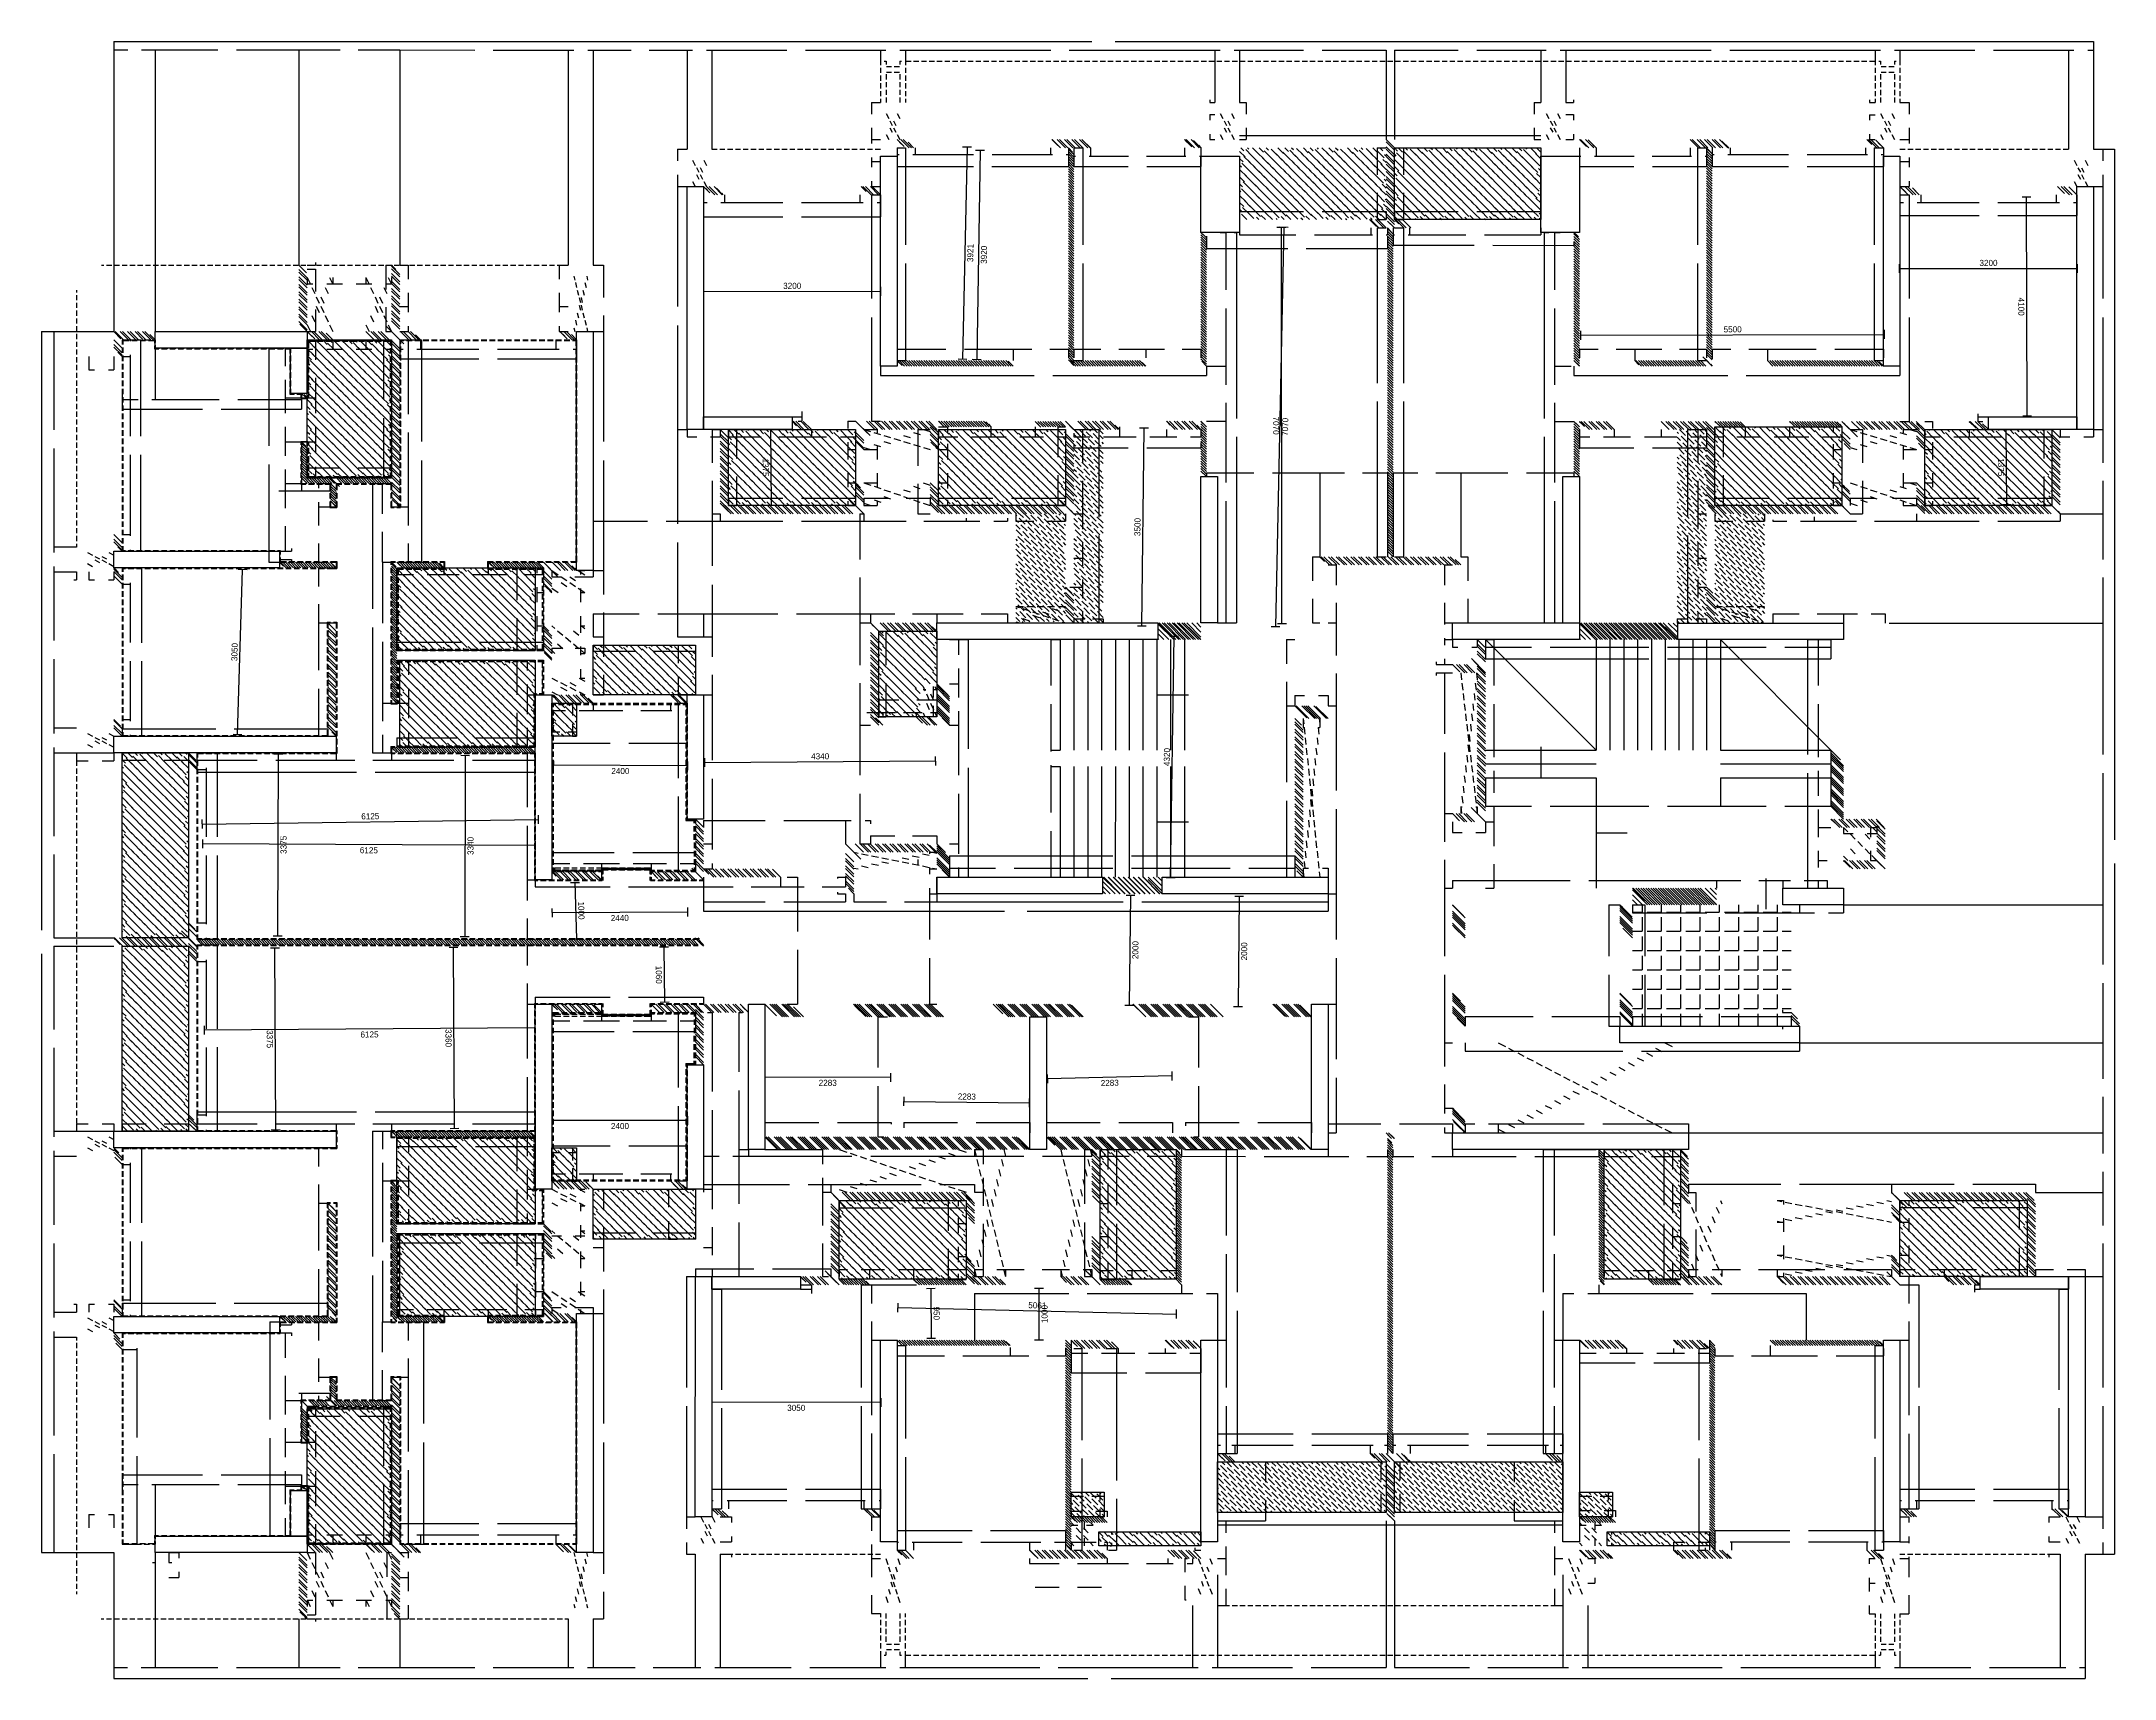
# Model space of a CAD drawing. Header units: metres. Extents: x -20.8 to 16.7, y -14.9 to 14.7.
import ezdxf
from ezdxf.enums import TextEntityAlignment as Align

# ---------------------------------------------------------------- set-up
doc = ezdxf.new("R2010")
doc.units = ezdxf.units.M
for name, color, linetype in [('CAD_DIM_TEXT', 3, 'Continuous'), ('CAD_DIM_WALL_TO_WALL', 1, 'Continuous'), ('CAD_PLAN_WALLS', 8, 'Continuous')]:
    doc.layers.add(name, color=color, linetype=linetype)

msp = doc.modelspace()

# ---------------------------------------------------------------- texts
at = {"layer": 'CAD_DIM_TEXT'}
for s, rotation, p in [('3921', 88.7813, (-3.984, 10.868)), ('3920', 89.0948, (-3.738, 10.836)), ('3200', -0.0209, (14.446, 10.689)), ('3200', 0.0154, (-7.208, 10.274)), ('4100', 270.1997, (15.04, 9.897)), ('5500', 0.1719, (9.815, 9.487)), ('7070', 270.0868, (1.551, 7.744)), ('7070', 88.8166, (1.714, 7.721)), ('1375', 270.2778, (-7.69, 6.984)), ('1375', 270.4221, (14.673, 6.99)), ('3500', 89.3488, (-0.959, 5.908)), ('3050', 88.1951, (-17.303, 3.645)), ('4320', 89.1465, (-0.426, 1.744)), ('2400', 359.7826, (-10.318, 1.491)), ('4340', 0.4043, (-6.702, 1.758)), ('6125', 0.7699, (-14.845, 0.672)), ('3375', 89.8182, (-16.416, 0.154)), ('6125', 359.7112, (-14.871, 0.057)), ('3340', 89.8316, (-13.032, 0.135)), ('1000', -88.3788, (-11.026, -1.035)), ('2440', 0.3573, (-10.329, -1.169)), ('2000', 89.4182, (-0.996, -1.751)), ('2000', 89.4182, (0.972, -1.774)), ('1060', 270.6821, (-9.622, -2.198)), ('3375', 270.2482, (-16.664, -3.363)), ('6125', 0.4265, (-14.859, -3.278)), ('3360', 270.2894, (-13.429, -3.344)), ('2283', 359.8584, (-6.565, -4.154)), ('2283', 1.276, (-1.46, -4.155)), ('2283', -0.6869, (-4.047, -4.402)), ('2400', 0.0566, (-10.326, -4.936)), ('950', -89.6858, (-4.595, -8.326)), ('5061', -1.3274, (-2.771, -8.182)), ('1000', 89.9688, (-2.641, -8.34)), ('3050', 359.9249, (-7.135, -10.038))]:
    msp.add_text(s, height=0.11, rotation=rotation, dxfattribs=at).set_placement(p, align=Align.MIDDLE_CENTER)

# ---------------------------------------------------------------- linework, layer by layer
at = {"layer": 'CAD_DIM_WALL_TO_WALL'}
for p, q in [((-4.043, 12.792), (-4.125, 8.948)), ((-4.123, 12.793), (-3.963, 12.79)), ((-3.888, 12.732), (-3.728, 12.729)), ((-3.808, 12.73), (-3.868, 8.944)), ((15.213, 11.882), (15.053, 11.881)), ((15.147, 7.914), (15.133, 11.882)), ((1.689, 11.34), (1.539, 4.107)), ((1.726, 11.332), (1.566, 11.331)), ((1.609, 11.341), (1.769, 11.338)), ((1.657, 4.157), (1.646, 11.331)), ((12.835, 10.509), (12.835, 10.669)), ((12.835, 10.589), (16.056, 10.588)), ((16.056, 10.508), (16.056, 10.668)), ((-8.81, 10.094), (-8.81, 10.254)), ((-8.81, 10.174), (-5.606, 10.175)), ((-5.606, 10.095), (-5.606, 10.255)), ((7.066, 9.299), (7.066, 9.459)), ((7.066, 9.379), (12.564, 9.395)), ((12.565, 9.315), (12.564, 9.475)), ((-4.205, 8.95), (-4.045, 8.947)), ((-3.948, 8.945), (-3.788, 8.943)), ((15.227, 7.914), (15.067, 7.914)), ((-7.513, 7.673), (-7.673, 7.673)), ((-7.586, 6.297), (-7.593, 7.673)), ((-0.759, 7.696), (-0.919, 7.698)), ((-0.879, 4.116), (-0.839, 7.697)), ((14.848, 7.675), (14.688, 7.673)), ((14.778, 6.307), (14.768, 7.674)), ((-7.506, 6.297), (-7.666, 6.297)), ((14.858, 6.308), (14.698, 6.307)), ((-17.25, 2.149), (-17.156, 5.135)), ((-17.076, 5.133), (-17.236, 5.138)), ((1.737, 4.157), (1.577, 4.157)), ((-0.799, 4.115), (-0.959, 4.116)), ((-0.214, 3.926), (-0.374, 3.928)), ((-0.359, -0.442), (-0.294, 3.927)), ((1.459, 4.108), (1.619, 4.105)), ((-17.17, 2.146), (-17.33, 2.151)), ((-16.591, 1.803), (-16.431, 1.802)), ((-16.511, 1.803), (-16.522, -1.493)), ((-13.207, 1.775), (-13.047, 1.774)), ((-13.127, 1.775), (-13.137, -1.503)), ((-11.532, 1.675), (-11.533, 1.515)), ((-9.103, 1.586), (-11.533, 1.595)), ((-9.103, 1.666), (-9.103, 1.506)), ((-8.791, 1.564), (-8.792, 1.724)), ((-8.791, 1.644), (-4.612, 1.673)), ((-4.611, 1.593), (-4.612, 1.753)), ((-17.885, 0.451), (-17.887, 0.611)), ((-17.886, 0.531), (-11.802, 0.613)), ((-11.801, 0.533), (-11.803, 0.693)), ((-17.881, 0.252), (-17.881, 0.092)), ((-11.86, 0.141), (-17.881, 0.172)), ((-11.86, 0.221), (-11.86, 0.061)), ((-11.22, -0.53), (-11.06, -0.526)), ((-11.14, -0.528), (-11.112, -1.547)), ((-0.279, -0.443), (-0.439, -0.441)), ((-11.557, -0.997), (-11.556, -1.157)), ((-9.103, -1.062), (-11.556, -1.077)), ((-9.103, -0.982), (-9.102, -1.142)), ((-1.166, -0.754), (-1.006, -0.755)), ((-1.086, -0.755), (-1.106, -2.746)), ((0.802, -0.774), (0.962, -0.775)), ((0.882, -0.775), (0.862, -2.772)), ((-16.602, -1.493), (-16.442, -1.493)), ((-16.491, -1.717), (-16.651, -1.718)), ((-16.557, -5.007), (-16.571, -1.718)), ((-13.258, -1.702), (-13.418, -1.703)), ((-13.321, -4.984), (-13.338, -1.703)), ((-13.217, -1.503), (-13.057, -1.504)), ((-11.191, -1.549), (-11.032, -1.545)), ((-9.448, -1.696), (-9.608, -1.698)), ((-9.516, -2.696), (-9.528, -1.697)), ((-9.436, -2.696), (-9.596, -2.697)), ((-1.186, -2.745), (-1.026, -2.747)), ((0.782, -2.771), (0.942, -2.772)), ((-17.852, -3.12), (-17.851, -3.28)), ((-11.868, -3.156), (-17.852, -3.2)), ((-11.869, -3.076), (-11.867, -3.236)), ((-7.701, -3.972), (-7.701, -4.132)), ((-5.427, -4.057), (-7.701, -4.052)), ((-5.427, -3.977), (-5.428, -4.137)), ((-2.591, -4.001), (-2.588, -4.161)), ((-0.336, -4.03), (-2.589, -4.081)), ((-0.338, -3.95), (-0.334, -4.11)), ((-5.185, -4.569), (-5.183, -4.409)), ((-5.184, -4.489), (-2.912, -4.516)), ((-2.913, -4.596), (-2.911, -4.436)), ((-11.552, -4.757), (-11.551, -4.917)), ((-9.101, -4.835), (-11.552, -4.837)), ((-9.101, -4.755), (-9.101, -4.915)), ((-16.477, -5.007), (-16.637, -5.008)), ((-13.241, -4.983), (-13.401, -4.984)), ((-4.778, -7.875), (-4.618, -7.874)), ((-4.698, -7.875), (-4.693, -8.778)), ((-2.821, -7.873), (-2.661, -7.873)), ((-2.741, -7.873), (-2.742, -8.807)), ((-5.296, -8.303), (-5.292, -8.143)), ((-5.294, -8.223), (-0.253, -8.34)), ((-0.254, -8.42), (-0.251, -8.26)), ((-4.773, -8.779), (-4.613, -8.778)), ((-2.822, -8.807), (-2.662, -8.807)), ((-8.666, -9.856), (-8.666, -10.016)), ((-5.603, -9.94), (-8.666, -9.936)), ((-5.603, -9.86), (-5.603, -10.02))]:
    msp.add_line(p, q, dxfattribs=at)
at = {"layer": 'CAD_PLAN_WALLS'}
for p, q in [((-19.488, 14.698), (-19.488, 9.447)), ((-19.488, 14.698), (-1.784, 14.697)), ((-1.36, 14.697), (16.345, 14.697)), ((16.345, 14.697), (16.345, 12.747)), ((-19.488, 14.544), (-19.488, 9.447)), ((-19.488, 14.544), (-19.237, 14.544)), ((-18.989, 14.544), (-18.738, 14.544)), ((-18.738, 14.544), (-18.738, 9.447)), ((-18.738, 14.544), (-17.607, 14.544)), ((-18.738, 14.544), (-18.738, 9.447)), ((-17.269, 14.544), (-16.137, 14.544)), ((-16.137, 14.544), (-16.138, 10.648)), ((-16.137, 14.544), (-16.138, 10.648)), ((-16.137, 14.544), (-15.388, 14.544)), ((-15.062, 14.544), (-14.312, 14.544)), ((-14.312, 14.544), (-14.312, 10.647)), ((-14.312, 14.544), (-12.955, 14.543)), ((-14.312, 14.544), (-14.312, 10.647)), ((-12.619, 14.543), (-11.261, 14.543)), ((-11.261, 14.543), (-11.261, 10.647)), ((-11.261, 14.543), (-11.261, 10.647)), ((-11.261, 14.543), (-11.163, 14.543)), ((-10.91, 14.543), (-10.811, 14.543)), ((-10.811, 14.543), (-10.811, 10.647)), ((-10.811, 14.543), (-10.811, 10.647)), ((-10.811, 14.543), (-10.124, 14.543)), ((-9.799, 14.543), (-9.111, 14.543)), ((-9.111, 14.543), (-9.111, 12.748)), ((-9.111, 14.543), (-9.111, 12.748)), ((-9.111, 14.543), (-9.012, 14.543)), ((-8.759, 14.543), (-8.661, 14.543)), ((-8.661, 14.543), (-8.661, 12.748)), ((-8.661, 14.543), (-8.661, 12.748)), ((-8.661, 14.543), (-7.303, 14.543)), ((-6.968, 14.543), (-5.61, 14.543)), ((-5.61, 14.543), (-5.61, 14.343)), ((-5.61, 14.543), (-5.61, 14.343)), ((-5.61, 14.543), (-5.512, 14.543)), ((-5.61, 14.343), (-5.61, 14.27)), ((-5.543, 14.343), (-5.51, 14.343)), ((-5.51, 14.343), (-5.51, 14.282)), ((-5.26, 14.343), (-5.26, 14.282)), ((-5.26, 14.343), (-5.227, 14.343)), ((-5.259, 14.543), (-5.16, 14.543)), ((-5.16, 14.543), (-5.16, 14.343)), ((-5.16, 14.543), (-5.16, 14.343)), ((-5.16, 14.543), (-2.527, 14.543)), ((-5.16, 14.343), (-5.16, 14.27)), ((-5.16, 14.343), (-5.057, 14.343)), ((-5.01, 14.343), (-4.916, 14.343)), ((-4.869, 14.343), (-4.776, 14.343)), ((-4.729, 14.343), (-4.635, 14.343)), ((-4.588, 14.343), (-4.494, 14.343)), ((-4.447, 14.343), (-4.354, 14.343)), ((-4.307, 14.343), (-4.213, 14.343)), ((-4.166, 14.343), (-4.072, 14.343)), ((-4.025, 14.343), (-3.932, 14.343)), ((-3.885, 14.343), (-3.791, 14.343)), ((-3.744, 14.343), (-3.65, 14.343)), ((-3.603, 14.343), (-3.51, 14.343)), ((-3.463, 14.343), (-3.369, 14.343)), ((-3.322, 14.343), (-3.228, 14.343)), ((-3.181, 14.343), (-3.088, 14.343)), ((-3.041, 14.343), (-2.947, 14.343)), ((-2.9, 14.343), (-2.806, 14.343)), ((-2.76, 14.343), (-2.666, 14.343)), ((-2.619, 14.343), (-2.525, 14.343)), ((-2.478, 14.343), (-2.384, 14.343)), ((-2.338, 14.343), (-2.244, 14.343)), ((-2.197, 14.343), (-2.103, 14.343)), ((-2.192, 14.543), (0.441, 14.543)), ((-2.056, 14.343), (-1.962, 14.343)), ((-1.916, 14.343), (-1.822, 14.343)), ((-1.775, 14.343), (-1.681, 14.343)), ((-1.634, 14.343), (-1.54, 14.343)), ((-1.494, 14.343), (-1.4, 14.343)), ((-1.353, 14.343), (-1.259, 14.343)), ((-1.212, 14.343), (-1.119, 14.343)), ((-1.072, 14.343), (-0.978, 14.343)), ((-0.931, 14.343), (-0.837, 14.343)), ((-0.79, 14.343), (-0.697, 14.343)), ((-0.65, 14.343), (-0.556, 14.343)), ((-0.509, 14.343), (-0.415, 14.343)), ((-0.368, 14.343), (-0.275, 14.343)), ((-0.228, 14.343), (-0.134, 14.343)), ((-0.087, 14.343), (0.007, 14.343)), ((0.054, 14.343), (0.147, 14.343)), ((0.194, 14.343), (0.288, 14.343)), ((0.335, 14.343), (0.429, 14.343)), ((0.441, 14.543), (0.441, 13.593)), ((0.441, 14.543), (0.441, 13.593)), ((0.441, 14.543), (0.54, 14.543)), ((0.476, 14.343), (0.569, 14.343)), ((0.616, 14.343), (0.71, 14.343)), ((0.757, 14.343), (0.851, 14.343)), ((0.793, 14.543), (0.891, 14.543)), ((0.891, 14.543), (0.891, 13.593)), ((0.891, 14.543), (0.891, 13.593)), ((0.891, 14.543), (2.048, 14.543)), ((0.898, 14.343), (0.991, 14.343)), ((1.038, 14.343), (1.132, 14.343)), ((1.179, 14.343), (1.273, 14.343)), ((1.32, 14.343), (1.413, 14.343)), ((1.46, 14.343), (1.554, 14.343)), ((1.601, 14.343), (1.695, 14.343)), ((1.741, 14.343), (1.835, 14.343)), ((1.882, 14.343), (1.976, 14.343)), ((2.023, 14.343), (2.117, 14.343)), ((2.163, 14.343), (2.257, 14.343)), ((2.304, 14.343), (2.398, 14.343)), ((2.385, 14.543), (3.542, 14.543)), ((2.445, 14.343), (2.539, 14.343)), ((2.585, 14.343), (2.679, 14.343)), ((2.726, 14.343), (2.82, 14.343)), ((2.867, 14.343), (2.961, 14.343)), ((3.007, 14.343), (3.101, 14.343)), ((3.148, 14.343), (3.242, 14.343)), ((3.289, 14.343), (3.382, 14.343)), ((3.429, 14.343), (3.523, 14.343)), ((3.492, 14.543), (3.542, 14.543)), ((3.542, 14.543), (3.542, 12.923)), ((3.542, 14.543), (3.542, 12.923)), ((3.57, 14.343), (3.664, 14.343)), ((3.692, 14.543), (3.692, 12.923)), ((3.692, 14.543), (3.742, 14.543)), ((3.692, 14.543), (3.692, 12.923)), ((3.692, 14.543), (4.848, 14.543)), ((3.711, 14.343), (3.804, 14.343)), ((3.851, 14.343), (3.945, 14.343)), ((3.992, 14.343), (4.086, 14.343)), ((4.133, 14.343), (4.226, 14.343)), ((4.273, 14.343), (4.367, 14.343)), ((4.414, 14.343), (4.508, 14.343)), ((4.555, 14.343), (4.648, 14.343)), ((4.695, 14.343), (4.789, 14.343)), ((4.836, 14.343), (4.93, 14.343)), ((4.977, 14.343), (5.07, 14.343)), ((5.117, 14.343), (5.211, 14.343)), ((5.186, 14.543), (6.343, 14.543)), ((5.258, 14.343), (5.352, 14.343)), ((5.399, 14.343), (5.492, 14.343)), ((5.539, 14.343), (5.633, 14.343)), ((5.68, 14.343), (5.774, 14.343)), ((5.821, 14.343), (5.914, 14.343)), ((5.961, 14.343), (6.055, 14.343)), ((6.102, 14.343), (6.196, 14.343)), ((6.242, 14.343), (6.336, 14.343)), ((6.343, 14.543), (6.342, 13.593)), ((6.343, 14.543), (6.342, 13.593)), ((6.342, 14.543), (6.441, 14.543)), ((6.383, 14.343), (6.477, 14.343)), ((6.524, 14.343), (6.618, 14.343)), ((6.664, 14.343), (6.758, 14.343)), ((6.694, 14.543), (6.793, 14.543)), ((6.793, 14.543), (6.793, 13.593)), ((6.793, 14.543), (6.793, 13.593)), ((6.793, 14.543), (9.425, 14.543)), ((6.805, 14.343), (6.899, 14.343)), ((6.946, 14.343), (7.04, 14.343)), ((7.086, 14.343), (7.18, 14.343)), ((7.227, 14.343), (7.321, 14.343)), ((7.368, 14.343), (7.461, 14.343)), ((7.508, 14.343), (7.602, 14.343)), ((7.649, 14.343), (7.743, 14.343)), ((7.79, 14.343), (7.883, 14.343)), ((7.93, 14.343), (8.024, 14.343)), ((8.071, 14.343), (8.165, 14.343)), ((8.212, 14.343), (8.305, 14.343)), ((8.352, 14.343), (8.446, 14.343)), ((8.493, 14.343), (8.587, 14.343)), ((8.634, 14.343), (8.727, 14.343)), ((8.774, 14.343), (8.868, 14.343)), ((8.915, 14.343), (9.009, 14.343)), ((9.056, 14.343), (9.149, 14.343)), ((9.196, 14.343), (9.29, 14.343)), ((9.337, 14.343), (9.431, 14.343)), ((9.478, 14.343), (9.571, 14.343)), ((9.618, 14.343), (9.712, 14.343)), ((9.759, 14.343), (9.853, 14.343)), ((9.761, 14.543), (12.394, 14.543)), ((9.9, 14.343), (9.993, 14.343)), ((10.04, 14.343), (10.134, 14.343)), ((10.181, 14.343), (10.275, 14.343)), ((10.322, 14.343), (10.415, 14.343)), ((10.462, 14.343), (10.556, 14.343)), ((10.603, 14.343), (10.697, 14.343)), ((10.743, 14.343), (10.837, 14.343)), ((10.884, 14.343), (10.978, 14.343)), ((11.025, 14.343), (11.119, 14.343)), ((11.165, 14.343), (11.259, 14.343)), ((11.306, 14.343), (11.4, 14.343)), ((11.447, 14.343), (11.541, 14.343)), ((11.587, 14.343), (11.681, 14.343)), ((11.728, 14.343), (11.822, 14.343)), ((11.869, 14.343), (11.962, 14.343)), ((12.009, 14.343), (12.103, 14.343)), ((12.15, 14.343), (12.244, 14.343)), ((12.291, 14.343), (12.394, 14.343)), ((12.394, 14.543), (12.394, 14.343)), ((12.394, 14.543), (12.394, 14.343)), ((12.394, 14.543), (12.492, 14.543)), ((12.394, 14.343), (12.394, 14.269)), ((12.461, 14.343), (12.494, 14.343)), ((12.494, 14.343), (12.494, 14.282)), ((12.744, 14.343), (12.744, 14.282)), ((12.744, 14.343), (12.777, 14.343)), ((12.745, 14.543), (12.844, 14.543)), ((12.844, 14.543), (12.844, 14.343)), ((12.844, 14.543), (12.844, 14.343)), ((12.844, 14.543), (14.201, 14.543)), ((12.844, 14.343), (12.844, 14.269)), ((14.537, 14.543), (15.895, 14.543)), ((15.895, 14.543), (15.895, 12.747)), ((15.895, 14.543), (15.895, 12.747)), ((15.895, 14.543), (15.993, 14.543)), ((16.246, 14.543), (16.345, 14.543)), ((16.345, 14.543), (16.345, 12.747)), ((-5.61, 14.223), (-5.61, 14.129)), ((-5.61, 14.082), (-5.61, 13.988)), ((-5.61, 13.941), (-5.61, 13.848)), ((-5.51, 14.104), (-5.51, 14.01)), ((-5.51, 13.963), (-5.51, 13.87)), ((-5.502, 14.243), (-5.409, 14.243)), ((-5.502, 14.143), (-5.409, 14.143)), ((-5.362, 14.243), (-5.268, 14.243)), ((-5.362, 14.143), (-5.268, 14.143)), ((-5.26, 14.104), (-5.26, 14.01)), ((-5.26, 13.963), (-5.26, 13.87)), ((-5.16, 14.223), (-5.16, 14.129)), ((-5.16, 14.082), (-5.16, 13.988)), ((-5.16, 13.941), (-5.16, 13.848)), ((12.394, 14.222), (12.394, 14.129)), ((12.394, 14.082), (12.394, 13.988)), ((12.394, 13.941), (12.394, 13.847)), ((12.494, 14.104), (12.494, 14.01)), ((12.494, 13.963), (12.494, 13.869)), ((12.502, 14.243), (12.595, 14.243)), ((12.502, 14.143), (12.595, 14.143)), ((12.642, 14.243), (12.736, 14.243)), ((12.642, 14.143), (12.736, 14.143)), ((12.744, 14.104), (12.744, 14.01)), ((12.744, 13.963), (12.744, 13.869)), ((12.844, 14.222), (12.844, 14.129)), ((12.844, 14.082), (12.844, 13.988)), ((12.844, 13.941), (12.844, 13.847)), ((-5.774, 13.593), (-5.61, 13.593)), ((-5.774, 13.593), (-5.774, 13.382)), ((-5.61, 13.801), (-5.61, 13.707)), ((-5.61, 13.66), (-5.61, 13.593)), ((-5.51, 13.823), (-5.51, 13.729)), ((-5.51, 13.682), (-5.51, 13.593)), ((-5.26, 13.823), (-5.26, 13.729)), ((-5.26, 13.682), (-5.26, 13.593)), ((-5.16, 13.801), (-5.16, 13.707)), ((-5.16, 13.66), (-5.16, 13.593)), ((0.351, 13.643), (0.351, 13.593)), ((0.351, 13.593), (0.441, 13.593)), ((0.891, 13.593), (1.011, 13.593)), ((1.011, 13.593), (1.011, 13.382)), ((6.222, 13.593), (6.342, 13.593)), ((6.222, 13.593), (6.222, 13.382)), ((6.793, 13.593), (6.932, 13.593)), ((6.932, 13.643), (6.932, 13.593)), ((12.289, 13.642), (12.289, 13.592)), ((12.289, 13.592), (12.394, 13.592)), ((12.394, 13.8), (12.394, 13.707)), ((12.394, 13.66), (12.394, 13.592)), ((12.494, 13.822), (12.494, 13.728)), ((12.494, 13.682), (12.494, 13.592)), ((12.744, 13.822), (12.744, 13.728)), ((12.744, 13.682), (12.744, 13.592)), ((12.844, 13.8), (12.844, 13.707)), ((12.844, 13.66), (12.844, 13.592)), ((12.844, 13.592), (13.007, 13.592)), ((13.007, 13.593), (13.007, 13.382)), ((-5.51, 13.393), (-5.462, 13.303)), ((-5.44, 13.261), (-5.396, 13.178)), ((-5.44, 13.137), (-5.396, 13.054)), ((-5.374, 13.261), (-5.33, 13.178)), ((-5.374, 13.137), (-5.33, 13.054)), ((-5.308, 13.393), (-5.26, 13.303)), ((0.351, 13.373), (0.441, 13.373)), ((0.351, 13.373), (0.351, 13.274)), ((0.351, 13.373), (0.441, 13.373)), ((0.351, 13.373), (0.351, 13.323)), ((0.541, 13.393), (0.589, 13.303)), ((0.611, 13.261), (0.655, 13.178)), ((0.611, 13.137), (0.655, 13.054)), ((0.677, 13.261), (0.721, 13.178)), ((0.677, 13.137), (0.721, 13.054)), ((0.743, 13.393), (0.791, 13.303)), ((6.442, 13.393), (6.49, 13.302)), ((6.512, 13.261), (6.557, 13.178)), ((6.512, 13.137), (6.557, 13.054)), ((6.579, 13.261), (6.623, 13.178)), ((6.579, 13.137), (6.623, 13.054)), ((6.645, 13.393), (6.693, 13.302)), ((6.793, 13.373), (6.932, 13.373)), ((6.793, 13.373), (6.932, 13.373)), ((6.932, 13.373), (6.932, 13.274)), ((6.932, 13.373), (6.932, 13.323)), ((12.289, 13.372), (12.394, 13.372)), ((12.289, 13.372), (12.289, 13.274)), ((12.289, 13.372), (12.394, 13.372)), ((12.289, 13.372), (12.289, 13.322)), ((12.494, 13.392), (12.542, 13.302)), ((12.564, 13.261), (12.608, 13.178)), ((12.564, 13.137), (12.608, 13.054)), ((12.63, 13.261), (12.674, 13.178)), ((12.63, 13.137), (12.674, 13.054)), ((12.696, 13.392), (12.744, 13.302)), ((-5.774, 13.133), (-5.774, 12.923)), ((-5.774, 12.923), (-5.61, 12.923)), ((-5.774, 12.923), (-5.774, 12.849)), ((-5.774, 12.923), (-5.61, 12.923)), ((-5.51, 13.013), (-5.462, 12.923)), ((-5.31, 12.923), (-5.184, 12.796)), ((-5.31, 12.923), (-5.228, 12.841)), ((-5.31, 12.773), (-5.31, 12.432)), ((-5.31, 12.773), (-5.16, 12.773)), ((-5.31, 12.773), (-5.31, 12.649)), ((-5.308, 13.013), (-5.26, 12.923)), ((-5.244, 12.923), (-5.094, 12.773)), ((-5.199, 12.923), (-5.049, 12.773)), ((-5.16, 12.773), (-5.16, 11.015)), ((-5.109, 12.872), (-5.01, 12.773)), ((-5.064, 12.827), (-5.01, 12.773)), ((-4.985, 12.773), (-4.985, 12.649)), ((-4.985, 12.773), (-4.985, 12.649)), ((-2.534, 12.773), (-2.534, 12.649)), ((-2.534, 12.773), (-2.534, 12.649)), ((-2.509, 12.923), (-2.489, 12.902)), ((-2.509, 12.923), (-2.399, 12.812)), ((-2.504, 12.923), (-2.354, 12.773)), ((-2.414, 12.923), (-2.264, 12.773)), ((-2.369, 12.923), (-2.219, 12.773)), ((-2.28, 12.923), (-2.13, 12.773)), ((-2.235, 12.923), (-2.085, 12.773)), ((-2.209, 12.773), (-2.209, 12.432)), ((-2.209, 12.773), (-2.209, 12.649)), ((-2.209, 12.773), (-2.178, 12.741)), ((-2.209, 12.773), (-2.133, 12.696)), ((-2.145, 12.923), (-1.995, 12.773)), ((-2.109, 12.773), (-2.109, 12.432)), ((-2.109, 12.773), (-1.946, 12.773)), ((-2.109, 12.773), (-2.109, 12.622)), ((-2.1, 12.923), (-1.95, 12.773)), ((-2.01, 12.923), (-1.86, 12.773)), ((-1.965, 12.923), (-1.815, 12.773)), ((-1.946, 12.773), (-1.946, 11.015)), ((-1.875, 12.839), (-1.809, 12.773)), ((-1.831, 12.794), (-1.809, 12.773)), ((-1.809, 12.773), (-1.809, 12.622)), ((-1.809, 12.773), (-1.809, 12.622)), ((-0.109, 12.923), (-0.064, 12.877)), ((-0.109, 12.923), (0.026, 12.788)), ((-0.109, 12.773), (-0.109, 12.622)), ((-0.109, 12.773), (-0.109, 12.622)), ((-0.079, 12.923), (0.071, 12.773)), ((0.011, 12.923), (0.161, 12.773)), ((0.056, 12.908), (0.191, 12.773)), ((0.146, 12.818), (0.191, 12.773)), ((0.191, 12.773), (0.191, 12.432)), ((0.191, 12.773), (0.191, 12.622)), ((0.351, 13.021), (0.351, 12.923)), ((0.351, 12.923), (0.441, 12.923)), ((0.541, 13.013), (0.589, 12.923)), ((0.743, 13.013), (0.791, 12.923)), ((0.891, 12.998), (6.342, 12.997)), ((0.891, 12.923), (1.011, 12.923)), ((0.911, 12.773), (0.966, 12.717)), ((1.011, 13.133), (1.011, 12.923)), ((1.034, 12.773), (1.056, 12.751)), ((1.124, 12.773), (1.235, 12.661)), ((1.247, 12.773), (1.325, 12.695)), ((1.371, 12.773), (1.415, 12.728)), ((1.584, 12.773), (1.685, 12.672)), ((1.708, 12.773), (1.774, 12.706)), ((1.831, 12.773), (1.864, 12.74)), ((1.921, 12.762), (2.033, 12.65)), ((2.045, 12.773), (2.134, 12.683)), ((2.168, 12.773), (2.224, 12.717)), ((2.292, 12.773), (2.313, 12.751)), ((2.381, 12.773), (2.493, 12.661)), ((2.505, 12.773), (2.583, 12.695)), ((2.628, 12.773), (2.673, 12.728)), ((2.842, 12.773), (2.942, 12.672)), ((2.965, 12.773), (3.032, 12.706)), ((3.089, 12.773), (3.122, 12.74)), ((3.179, 12.762), (3.291, 12.65)), ((3.302, 12.773), (3.391, 12.683)), ((3.379, 12.773), (3.542, 12.773)), ((3.379, 12.773), (3.379, 12.285)), ((3.426, 12.773), (3.481, 12.717)), ((3.542, 12.923), (3.596, 12.868)), ((3.542, 12.923), (3.686, 12.778)), ((3.542, 12.883), (3.692, 12.733)), ((3.542, 12.793), (3.692, 12.643)), ((3.692, 12.773), (3.751, 12.714)), ((3.692, 12.773), (3.854, 12.773)), ((3.692, 12.773), (6.342, 12.772)), ((3.692, 11.472), (3.692, 12.773)), ((3.762, 12.773), (3.84, 12.695)), ((3.854, 12.773), (3.854, 12.285)), ((3.886, 12.773), (3.93, 12.728)), ((4.099, 12.773), (4.2, 12.672)), ((4.223, 12.773), (4.289, 12.706)), ((4.346, 12.772), (4.379, 12.74)), ((4.436, 12.762), (4.548, 12.65)), ((4.56, 12.772), (4.649, 12.683)), ((4.683, 12.772), (4.739, 12.717)), ((4.807, 12.772), (4.828, 12.751)), ((4.896, 12.772), (5.008, 12.661)), ((5.02, 12.772), (5.098, 12.695)), ((5.143, 12.772), (5.188, 12.728)), ((5.357, 12.772), (5.457, 12.672)), ((5.48, 12.772), (5.547, 12.706)), ((5.604, 12.772), (5.637, 12.74)), ((5.694, 12.762), (5.806, 12.65)), ((5.817, 12.772), (5.906, 12.683)), ((5.941, 12.772), (5.996, 12.717)), ((6.064, 12.772), (6.086, 12.751)), ((6.154, 12.772), (6.266, 12.661)), ((6.222, 13.133), (6.222, 12.922)), ((6.222, 12.922), (6.342, 12.922)), ((6.277, 12.76), (6.342, 12.695)), ((6.342, 12.772), (6.342, 11.472)), ((6.442, 13.013), (6.49, 12.922)), ((6.645, 13.013), (6.693, 12.922)), ((6.793, 12.922), (6.932, 12.922)), ((6.932, 13.021), (6.932, 12.922)), ((7.043, 12.922), (7.077, 12.888)), ((7.043, 12.922), (7.167, 12.798)), ((7.043, 12.772), (7.043, 12.622)), ((7.043, 12.772), (7.043, 12.432)), ((7.062, 12.922), (7.212, 12.772)), ((7.152, 12.922), (7.302, 12.772)), ((7.197, 12.919), (7.343, 12.772)), ((7.286, 12.829), (7.343, 12.772)), ((7.343, 12.772), (7.343, 12.622)), ((7.343, 12.772), (7.343, 12.622)), ((9.043, 12.922), (9.098, 12.867)), ((9.043, 12.922), (9.188, 12.777)), ((9.043, 12.772), (9.043, 12.622)), ((9.043, 12.772), (9.043, 12.622)), ((9.083, 12.922), (9.233, 12.772)), ((9.173, 12.922), (9.323, 12.772)), ((9.179, 12.772), (9.343, 12.772)), ((9.179, 12.772), (9.179, 11.015)), ((9.218, 12.922), (9.368, 12.772)), ((9.307, 12.922), (9.457, 12.772)), ((9.343, 12.772), (9.343, 12.622)), ((9.343, 12.772), (9.364, 12.751)), ((9.343, 12.772), (9.409, 12.706)), ((9.343, 12.772), (9.343, 12.432)), ((9.343, 12.761), (9.443, 12.661)), ((9.352, 12.922), (9.502, 12.772)), ((9.442, 12.922), (9.592, 12.772)), ((9.443, 12.772), (9.443, 12.432)), ((9.443, 12.772), (9.443, 12.649)), ((9.487, 12.922), (9.637, 12.772)), ((9.577, 12.922), (9.727, 12.772)), ((9.622, 12.894), (9.743, 12.772)), ((9.712, 12.804), (9.743, 12.772)), ((9.768, 12.772), (9.768, 12.649)), ((9.768, 12.772), (9.768, 12.649)), ((12.219, 12.772), (12.219, 12.648)), ((12.219, 12.772), (12.219, 12.648)), ((12.244, 12.922), (12.332, 12.834)), ((12.244, 12.922), (12.287, 12.879)), ((12.272, 12.922), (12.422, 12.772)), ((12.289, 13.021), (12.289, 12.922)), ((12.289, 12.922), (12.394, 12.922)), ((12.317, 12.922), (12.467, 12.772)), ((12.375, 12.772), (12.544, 12.772)), ((12.375, 12.772), (12.375, 11.015)), ((12.406, 12.91), (12.544, 12.772)), ((12.451, 12.865), (12.544, 12.772)), ((12.494, 13.012), (12.542, 12.922)), ((12.544, 12.772), (12.544, 12.648)), ((12.544, 12.772), (12.544, 12.432)), ((12.696, 13.012), (12.744, 12.922)), ((12.844, 12.922), (13.007, 12.922)), ((12.844, 12.922), (13.007, 12.922)), ((13.007, 13.133), (13.007, 12.922)), ((13.007, 12.922), (13.007, 12.849)), ((-9.283, 12.748), (-9.111, 12.748)), ((-9.283, 12.748), (-9.283, 12.535)), ((-9.011, 12.548), (-8.962, 12.455)), ((-8.94, 12.414), (-8.897, 12.331)), ((-8.875, 12.414), (-8.831, 12.331)), ((-8.809, 12.548), (-8.761, 12.455)), ((-8.661, 12.748), (-8.566, 12.748)), ((-8.519, 12.748), (-8.425, 12.748)), ((-8.378, 12.748), (-8.284, 12.748)), ((-8.237, 12.748), (-8.144, 12.748)), ((-8.097, 12.748), (-8.003, 12.748)), ((-7.956, 12.748), (-7.862, 12.748)), ((-7.815, 12.748), (-7.722, 12.748)), ((-7.675, 12.748), (-7.581, 12.748)), ((-7.534, 12.748), (-7.44, 12.748)), ((-7.393, 12.748), (-7.3, 12.748)), ((-7.253, 12.748), (-7.159, 12.748)), ((-7.112, 12.748), (-7.018, 12.748)), ((-6.971, 12.748), (-6.878, 12.748)), ((-6.831, 12.748), (-6.737, 12.748)), ((-6.69, 12.748), (-6.596, 12.748)), ((-6.549, 12.748), (-6.456, 12.748)), ((-6.409, 12.748), (-6.315, 12.748)), ((-6.268, 12.748), (-6.174, 12.748)), ((-6.127, 12.748), (-6.034, 12.748)), ((-5.987, 12.748), (-5.893, 12.748)), ((-5.846, 12.748), (-5.752, 12.748)), ((-5.774, 12.596), (-5.774, 12.523)), ((-5.774, 12.523), (-5.61, 12.523)), ((-5.774, 12.523), (-5.774, 12.424)), ((-5.774, 12.523), (-5.61, 12.523)), ((-5.705, 12.748), (-5.61, 12.748)), ((-5.61, 12.623), (-5.31, 12.623)), ((-5.61, 8.822), (-5.61, 12.623)), ((-5.31, 12.649), (-5.272, 12.649)), ((-5.31, 12.623), (-5.31, 8.822)), ((-5.31, 12.432), (-3.928, 12.432)), ((-5.023, 12.649), (-4.985, 12.649)), ((-4.985, 12.649), (-3.929, 12.649)), ((-3.592, 12.432), (-2.209, 12.432)), ((-3.591, 12.649), (-2.534, 12.649)), ((-2.535, 12.649), (-2.497, 12.649)), ((-2.247, 12.649), (-2.209, 12.649)), ((-2.209, 12.751), (-2.109, 12.651)), ((-2.209, 12.706), (-2.109, 12.606)), ((-2.209, 12.661), (-2.109, 12.561)), ((-2.209, 12.616), (-2.109, 12.516)), ((-2.209, 12.572), (-2.109, 12.472)), ((-2.209, 12.527), (-2.109, 12.427)), ((-2.209, 12.482), (-2.109, 12.382)), ((-2.209, 12.437), (-2.109, 12.337)), ((-2.209, 12.392), (-2.109, 12.292)), ((-2.109, 12.623), (-2.083, 12.623)), ((-2.109, 12.432), (-1.128, 12.432)), ((-1.835, 12.623), (-1.809, 12.623)), ((-1.809, 12.623), (-1.122, 12.623)), ((-0.797, 12.623), (-0.109, 12.622)), ((-0.79, 12.432), (0.191, 12.432)), ((-0.109, 12.622), (-0.083, 12.622)), ((0.165, 12.622), (0.191, 12.622)), ((0.191, 12.623), (0.891, 12.623)), ((0.191, 11.242), (0.191, 12.623)), ((0.891, 12.706), (0.989, 12.608)), ((0.891, 12.623), (0.891, 11.242)), ((0.891, 12.582), (0.956, 12.518)), ((0.891, 12.459), (0.922, 12.428)), ((0.933, 12.493), (1.045, 12.38)), ((0.967, 12.616), (1.079, 12.504)), ((1, 12.74), (1.113, 12.627)), ((1.023, 12.403), (1.135, 12.291)), ((1.057, 12.526), (1.169, 12.414)), ((1.09, 12.65), (1.203, 12.538)), ((1.146, 12.436), (1.259, 12.324)), ((1.18, 12.56), (1.292, 12.448)), ((1.214, 12.683), (1.326, 12.571)), ((1.27, 12.47), (1.382, 12.358)), ((1.304, 12.594), (1.416, 12.481)), ((1.337, 12.717), (1.45, 12.605)), ((1.393, 12.504), (1.506, 12.392)), ((1.427, 12.627), (1.539, 12.515)), ((1.461, 12.751), (1.573, 12.639)), ((1.483, 12.414), (1.595, 12.302)), ((1.517, 12.538), (1.629, 12.425)), ((1.551, 12.661), (1.663, 12.549)), ((1.607, 12.448), (1.719, 12.335)), ((1.64, 12.571), (1.753, 12.459)), ((1.674, 12.695), (1.786, 12.582)), ((1.73, 12.481), (1.842, 12.369)), ((1.764, 12.605), (1.876, 12.493)), ((1.798, 12.728), (1.91, 12.616)), ((1.82, 12.392), (1.932, 12.279)), ((1.854, 12.515), (1.966, 12.403)), ((1.887, 12.639), (2, 12.526)), ((1.944, 12.425), (2.056, 12.313)), ((1.977, 12.549), (2.09, 12.436)), ((2.011, 12.672), (2.123, 12.56)), ((2.067, 12.459), (2.179, 12.347)), ((2.101, 12.582), (2.213, 12.47)), ((2.134, 12.706), (2.247, 12.594)), ((2.191, 12.493), (2.303, 12.38)), ((2.224, 12.616), (2.337, 12.504)), ((2.258, 12.74), (2.37, 12.627)), ((2.28, 12.403), (2.393, 12.29)), ((2.314, 12.526), (2.426, 12.414)), ((2.348, 12.65), (2.46, 12.537)), ((2.404, 12.436), (2.516, 12.324)), ((2.438, 12.56), (2.55, 12.448)), ((2.471, 12.683), (2.584, 12.571)), ((2.527, 12.47), (2.64, 12.358)), ((2.561, 12.594), (2.673, 12.481)), ((2.595, 12.717), (2.707, 12.605)), ((2.651, 12.504), (2.763, 12.392)), ((2.685, 12.627), (2.797, 12.515)), ((2.718, 12.751), (2.831, 12.639)), ((2.741, 12.414), (2.853, 12.302)), ((2.774, 12.537), (2.887, 12.425)), ((2.808, 12.661), (2.92, 12.549)), ((2.864, 12.448), (2.977, 12.335)), ((2.898, 12.571), (3.01, 12.459)), ((2.932, 12.695), (3.044, 12.582)), ((2.988, 12.481), (3.1, 12.369)), ((3.021, 12.605), (3.134, 12.493)), ((3.055, 12.728), (3.167, 12.616)), ((3.078, 12.392), (3.19, 12.279)), ((3.111, 12.515), (3.224, 12.403)), ((3.145, 12.639), (3.257, 12.526)), ((3.201, 12.425), (3.313, 12.313)), ((3.235, 12.549), (3.347, 12.436)), ((3.268, 12.672), (3.381, 12.56)), ((3.325, 12.459), (3.437, 12.347)), ((3.358, 12.582), (3.471, 12.47)), ((3.392, 12.706), (3.504, 12.594)), ((3.448, 12.474), (3.542, 12.38)), ((3.482, 12.564), (3.542, 12.504)), ((3.515, 12.654), (3.542, 12.627)), ((3.542, 12.749), (3.692, 12.598)), ((3.542, 12.659), (3.692, 12.509)), ((3.542, 12.614), (3.692, 12.464)), ((3.542, 12.524), (3.692, 12.374)), ((3.542, 12.479), (3.692, 12.329)), ((3.542, 12.389), (3.692, 12.239)), ((3.692, 12.65), (3.718, 12.624)), ((3.692, 12.436), (3.774, 12.355)), ((3.695, 12.56), (3.807, 12.448)), ((3.729, 12.683), (3.841, 12.571)), ((3.785, 12.47), (3.897, 12.358)), ((3.819, 12.594), (3.931, 12.481)), ((3.852, 12.717), (3.965, 12.605)), ((3.908, 12.504), (4.021, 12.391)), ((3.942, 12.627), (4.054, 12.515)), ((3.976, 12.751), (4.088, 12.638)), ((3.998, 12.414), (4.111, 12.302)), ((4.032, 12.537), (4.144, 12.425)), ((4.066, 12.661), (4.178, 12.549)), ((4.122, 12.448), (4.234, 12.335)), ((4.155, 12.571), (4.268, 12.459)), ((4.189, 12.695), (4.301, 12.582)), ((4.245, 12.481), (4.358, 12.369)), ((4.279, 12.605), (4.391, 12.493)), ((4.313, 12.728), (4.425, 12.616)), ((4.335, 12.391), (4.447, 12.279)), ((4.369, 12.515), (4.481, 12.403)), ((4.402, 12.638), (4.515, 12.526)), ((4.459, 12.425), (4.571, 12.313)), ((4.492, 12.549), (4.605, 12.436)), ((4.526, 12.672), (4.638, 12.56)), ((4.582, 12.459), (4.694, 12.347)), ((4.616, 12.582), (4.728, 12.47)), ((4.649, 12.706), (4.762, 12.594)), ((4.706, 12.493), (4.818, 12.38)), ((4.739, 12.616), (4.852, 12.504)), ((4.773, 12.74), (4.885, 12.627)), ((4.795, 12.403), (4.908, 12.29)), ((4.829, 12.526), (4.941, 12.414)), ((4.863, 12.65), (4.975, 12.537)), ((4.919, 12.436), (5.031, 12.324)), ((4.953, 12.56), (5.065, 12.448)), ((4.986, 12.683), (5.099, 12.571)), ((5.042, 12.47), (5.155, 12.358)), ((5.076, 12.594), (5.188, 12.481)), ((5.11, 12.717), (5.222, 12.605)), ((5.166, 12.504), (5.278, 12.391)), ((5.2, 12.627), (5.312, 12.515)), ((5.233, 12.751), (5.346, 12.638)), ((5.256, 12.414), (5.368, 12.302)), ((5.289, 12.537), (5.402, 12.425)), ((5.323, 12.661), (5.435, 12.549)), ((5.379, 12.448), (5.492, 12.335)), ((5.413, 12.571), (5.525, 12.459)), ((5.447, 12.695), (5.559, 12.582)), ((5.503, 12.481), (5.615, 12.369)), ((5.536, 12.605), (5.649, 12.492)), ((5.57, 12.728), (5.682, 12.616)), ((5.593, 12.391), (5.705, 12.279)), ((5.626, 12.515), (5.739, 12.403)), ((5.66, 12.638), (5.772, 12.526)), ((5.716, 12.425), (5.828, 12.313)), ((5.75, 12.549), (5.862, 12.436)), ((5.783, 12.672), (5.896, 12.56)), ((5.84, 12.459), (5.952, 12.347)), ((5.873, 12.582), (5.986, 12.47)), ((5.907, 12.706), (6.019, 12.594)), ((5.963, 12.492), (6.075, 12.38)), ((5.997, 12.616), (6.109, 12.504)), ((6.03, 12.74), (6.143, 12.627)), ((6.053, 12.403), (6.165, 12.29)), ((6.087, 12.526), (6.199, 12.414)), ((6.12, 12.65), (6.233, 12.537)), ((6.176, 12.436), (6.289, 12.324)), ((6.21, 12.56), (6.322, 12.448)), ((6.244, 12.67), (6.342, 12.571)), ((6.3, 12.4), (6.342, 12.358)), ((6.342, 12.622), (7.043, 12.622)), ((6.342, 11.242), (6.342, 12.622)), ((7.043, 12.622), (7.069, 12.622)), ((7.043, 12.622), (7.043, 11.242)), ((7.043, 12.432), (8.024, 12.432)), ((7.317, 12.622), (7.343, 12.622)), ((7.343, 12.622), (8.03, 12.622)), ((8.355, 12.622), (9.043, 12.622)), ((8.362, 12.432), (9.343, 12.432)), ((9.043, 12.622), (9.069, 12.622)), ((9.317, 12.622), (9.343, 12.622)), ((9.343, 12.716), (9.443, 12.616)), ((9.343, 12.671), (9.443, 12.571)), ((9.343, 12.627), (9.443, 12.527)), ((9.343, 12.582), (9.443, 12.482)), ((9.343, 12.537), (9.443, 12.437)), ((9.343, 12.492), (9.443, 12.392)), ((9.343, 12.447), (9.443, 12.347)), ((9.343, 12.402), (9.443, 12.302)), ((9.443, 12.649), (9.481, 12.649)), ((9.443, 12.432), (10.826, 12.432)), ((9.73, 12.649), (9.768, 12.649)), ((9.768, 12.649), (10.825, 12.649)), ((11.161, 12.432), (12.544, 12.432)), ((11.162, 12.649), (12.219, 12.649)), ((12.219, 12.649), (12.257, 12.649)), ((12.506, 12.649), (12.544, 12.649)), ((12.544, 12.622), (12.844, 12.622)), ((12.544, 8.821), (12.544, 12.622)), ((12.844, 12.747), (12.939, 12.747)), ((12.844, 12.622), (12.844, 8.821)), ((12.844, 12.522), (13.007, 12.522)), ((12.844, 12.522), (13.007, 12.522)), ((12.986, 12.747), (13.08, 12.747)), ((13.007, 12.596), (13.007, 12.522)), ((13.007, 12.522), (13.007, 12.424)), ((13.127, 12.747), (13.221, 12.747)), ((13.267, 12.747), (13.361, 12.747)), ((13.408, 12.747), (13.502, 12.747)), ((13.549, 12.747), (13.643, 12.747)), ((13.689, 12.747), (13.783, 12.747)), ((13.83, 12.747), (13.924, 12.747)), ((13.971, 12.747), (14.064, 12.747)), ((14.111, 12.747), (14.205, 12.747)), ((14.252, 12.747), (14.346, 12.747)), ((14.393, 12.747), (14.486, 12.747)), ((14.533, 12.747), (14.627, 12.747)), ((14.674, 12.747), (14.768, 12.747)), ((14.815, 12.747), (14.908, 12.747)), ((14.955, 12.747), (15.049, 12.747)), ((15.096, 12.747), (15.19, 12.747)), ((15.237, 12.747), (15.33, 12.747)), ((15.377, 12.747), (15.471, 12.747)), ((15.518, 12.747), (15.612, 12.747)), ((15.659, 12.747), (15.752, 12.747)), ((15.799, 12.747), (15.895, 12.747)), ((15.995, 12.547), (16.043, 12.455)), ((16.065, 12.413), (16.109, 12.33)), ((16.131, 12.413), (16.174, 12.33)), ((16.196, 12.547), (16.245, 12.455)), ((16.345, 12.747), (16.517, 12.747)), ((16.345, 12.747), (16.727, 12.747)), ((16.517, 12.747), (16.517, 12.535)), ((16.727, 12.747), (16.727, 0.242)), ((-9.283, 12.285), (-9.283, 12.073)), ((-9.283, 12.073), (-9.111, 12.073)), ((-9.283, 12.073), (-9.111, 12.073)), ((-9.283, 12.073), (-9.283, 9.898)), ((-9.111, 12.073), (-8.811, 12.073)), ((-9.111, 7.672), (-9.111, 12.073)), ((-9.011, 12.165), (-8.962, 12.073)), ((-8.94, 12.289), (-8.897, 12.206)), ((-8.875, 12.289), (-8.831, 12.206)), ((-8.811, 12.073), (-8.698, 11.96)), ((-8.811, 12.073), (-8.743, 12.005)), ((-8.811, 12.073), (-8.811, 7.672)), ((-8.809, 12.165), (-8.761, 12.073)), ((-8.758, 12.073), (-8.608, 11.923)), ((-8.713, 12.073), (-8.563, 11.923)), ((-8.623, 12.073), (-8.473, 11.923)), ((-8.578, 12.04), (-8.461, 11.923)), ((-5.96, 12.073), (-5.868, 11.981)), ((-5.96, 12.073), (-5.913, 12.026)), ((-5.929, 12.073), (-5.779, 11.923)), ((-5.884, 12.073), (-5.734, 11.923)), ((-5.794, 12.073), (-5.644, 11.923)), ((-5.774, 12.171), (-5.774, 12.073)), ((-5.774, 12.073), (-5.61, 12.073)), ((-5.749, 12.061), (-5.61, 11.923)), ((-2.209, 12.347), (-2.109, 12.247)), ((-2.209, 12.302), (-2.109, 12.202)), ((-2.209, 12.257), (-2.109, 12.157)), ((-2.209, 12.212), (-2.109, 12.112)), ((-2.209, 12.167), (-2.109, 12.067)), ((-2.209, 12.122), (-2.109, 12.022)), ((-2.209, 12.078), (-2.109, 11.978)), ((-2.209, 12.033), (-2.109, 11.933)), ((0.891, 12.246), (0.978, 12.159)), ((0.891, 12.122), (0.944, 12.069)), ((0.899, 12.369), (1.012, 12.257)), ((0.922, 12.032), (1.034, 11.92)), ((0.956, 12.156), (1.068, 12.043)), ((0.989, 12.279), (1.101, 12.167)), ((1.045, 12.066), (1.158, 11.954)), ((1.079, 12.189), (1.191, 12.077)), ((1.113, 12.313), (1.225, 12.201)), ((1.169, 12.1), (1.281, 11.987)), ((1.203, 12.223), (1.315, 12.111)), ((1.236, 12.347), (1.348, 12.234)), ((1.259, 12.01), (1.371, 11.898)), ((1.292, 12.133), (1.405, 12.021)), ((1.326, 12.257), (1.438, 12.145)), ((1.36, 12.38), (1.472, 12.268)), ((1.382, 12.043), (1.494, 11.931)), ((1.416, 12.167), (1.528, 12.055)), ((1.45, 12.291), (1.562, 12.178)), ((1.506, 12.077), (1.618, 11.965)), ((1.539, 12.201), (1.652, 12.088)), ((1.573, 12.324), (1.685, 12.212)), ((1.629, 12.111), (1.741, 11.999)), ((1.663, 12.234), (1.775, 12.122)), ((1.697, 12.358), (1.809, 12.246)), ((1.719, 12.021), (1.831, 11.909)), ((1.753, 12.145), (1.865, 12.032)), ((1.786, 12.268), (1.899, 12.156)), ((1.842, 12.055), (1.955, 11.942)), ((1.876, 12.178), (1.988, 12.066)), ((1.91, 12.302), (2.022, 12.189)), ((1.966, 12.088), (2.078, 11.976)), ((2, 12.212), (2.112, 12.1)), ((2.033, 12.335), (2.146, 12.223)), ((2.09, 12.122), (2.202, 12.01)), ((2.123, 12.246), (2.235, 12.133)), ((2.157, 12.369), (2.269, 12.257)), ((2.179, 12.032), (2.292, 11.92)), ((2.213, 12.156), (2.325, 12.043)), ((2.247, 12.279), (2.359, 12.167)), ((2.303, 12.066), (2.415, 11.954)), ((2.337, 12.189), (2.449, 12.077)), ((2.37, 12.313), (2.482, 12.201)), ((2.426, 12.1), (2.539, 11.987)), ((2.46, 12.223), (2.572, 12.111)), ((2.494, 12.347), (2.606, 12.234)), ((2.516, 12.01), (2.628, 11.897)), ((2.55, 12.133), (2.662, 12.021)), ((2.584, 12.257), (2.696, 12.145)), ((2.617, 12.38), (2.729, 12.268)), ((2.64, 12.043), (2.752, 11.931)), ((2.673, 12.167), (2.786, 12.055)), ((2.707, 12.29), (2.819, 12.178)), ((2.763, 12.077), (2.875, 11.965)), ((2.797, 12.201), (2.909, 12.088)), ((2.831, 12.324), (2.943, 12.212)), ((2.887, 12.111), (2.999, 11.999)), ((2.92, 12.234), (3.033, 12.122)), ((2.954, 12.358), (3.066, 12.246)), ((2.977, 12.021), (3.089, 11.909)), ((3.01, 12.145), (3.122, 12.032)), ((3.044, 12.268), (3.156, 12.156)), ((3.1, 12.055), (3.212, 11.942)), ((3.134, 12.178), (3.246, 12.066)), ((3.167, 12.302), (3.28, 12.189)), ((3.224, 12.088), (3.336, 11.976)), ((3.257, 12.212), (3.369, 12.1)), ((3.291, 12.335), (3.403, 12.223)), ((3.347, 12.122), (3.459, 12.01)), ((3.381, 12.246), (3.493, 12.133)), ((3.414, 12.369), (3.527, 12.257)), ((3.437, 12.025), (3.542, 11.92)), ((3.471, 12.115), (3.542, 12.043)), ((3.504, 12.205), (3.542, 12.167)), ((3.542, 12.344), (3.692, 12.194)), ((3.542, 12.254), (3.692, 12.104)), ((3.542, 12.21), (3.692, 12.06)), ((3.542, 12.12), (3.692, 11.97)), ((3.542, 12.075), (3.692, 11.925)), ((3.692, 12.313), (3.74, 12.265)), ((3.692, 12.1), (3.796, 11.995)), ((3.718, 12.223), (3.83, 12.111)), ((3.751, 12.347), (3.864, 12.234)), ((3.774, 12.01), (3.886, 11.897)), ((3.807, 12.133), (3.92, 12.021)), ((3.841, 12.257), (3.953, 12.144)), ((3.875, 12.38), (3.987, 12.268)), ((3.897, 12.043), (4.009, 11.931)), ((3.931, 12.167), (4.043, 12.055)), ((3.965, 12.29), (4.077, 12.178)), ((4.021, 12.077), (4.133, 11.965)), ((4.054, 12.201), (4.167, 12.088)), ((4.088, 12.324), (4.2, 12.212)), ((4.144, 12.111), (4.256, 11.999)), ((4.178, 12.234), (4.29, 12.122)), ((4.212, 12.358), (4.324, 12.246)), ((4.234, 12.021), (4.346, 11.909)), ((4.268, 12.144), (4.38, 12.032)), ((4.301, 12.268), (4.414, 12.156)), ((4.358, 12.055), (4.47, 11.942)), ((4.391, 12.178), (4.503, 12.066)), ((4.425, 12.302), (4.537, 12.189)), ((4.481, 12.088), (4.593, 11.976)), ((4.515, 12.212), (4.627, 12.1)), ((4.548, 12.335), (4.661, 12.223)), ((4.605, 12.122), (4.717, 12.01)), ((4.638, 12.246), (4.75, 12.133)), ((4.672, 12.369), (4.784, 12.257)), ((4.694, 12.032), (4.807, 11.92)), ((4.728, 12.156), (4.84, 12.043)), ((4.762, 12.279), (4.874, 12.167)), ((4.818, 12.066), (4.93, 11.954)), ((4.852, 12.189), (4.964, 12.077)), ((4.885, 12.313), (4.998, 12.201)), ((4.941, 12.1), (5.054, 11.987)), ((4.975, 12.223), (5.087, 12.111)), ((5.009, 12.347), (5.121, 12.234)), ((5.031, 12.01), (5.143, 11.897)), ((5.065, 12.133), (5.177, 12.021)), ((5.099, 12.257), (5.211, 12.144)), ((5.132, 12.38), (5.245, 12.268)), ((5.155, 12.043), (5.267, 11.931)), ((5.188, 12.167), (5.301, 12.055)), ((5.222, 12.29), (5.334, 12.178)), ((5.278, 12.077), (5.39, 11.965)), ((5.312, 12.201), (5.424, 12.088)), ((5.346, 12.324), (5.458, 12.212)), ((5.402, 12.111), (5.514, 11.998)), ((5.435, 12.234), (5.548, 12.122)), ((5.469, 12.358), (5.581, 12.245)), ((5.492, 12.021), (5.604, 11.909)), ((5.525, 12.144), (5.637, 12.032)), ((5.559, 12.268), (5.671, 12.156)), ((5.615, 12.055), (5.727, 11.942)), ((5.649, 12.178), (5.761, 12.066)), ((5.682, 12.302), (5.795, 12.189)), ((5.739, 12.088), (5.851, 11.976)), ((5.772, 12.212), (5.884, 12.1)), ((5.806, 12.335), (5.918, 12.223)), ((5.862, 12.122), (5.974, 12.01)), ((5.896, 12.245), (6.008, 12.133)), ((5.929, 12.369), (6.042, 12.257)), ((5.952, 12.032), (6.064, 11.92)), ((5.986, 12.156), (6.098, 12.043)), ((6.019, 12.279), (6.132, 12.167)), ((6.075, 12.066), (6.188, 11.954)), ((6.109, 12.189), (6.221, 12.077)), ((6.143, 12.313), (6.255, 12.201)), ((6.199, 12.1), (6.311, 11.987)), ((6.233, 12.221), (6.342, 12.111)), ((6.266, 12.31), (6.342, 12.234)), ((6.322, 12.041), (6.342, 12.021)), ((9.343, 12.357), (9.443, 12.257)), ((9.343, 12.312), (9.443, 12.212)), ((9.343, 12.267), (9.443, 12.167)), ((9.343, 12.222), (9.443, 12.122)), ((9.343, 12.177), (9.443, 12.077)), ((9.343, 12.133), (9.443, 12.033)), ((9.343, 12.088), (9.443, 11.988)), ((9.343, 12.043), (9.443, 11.943)), ((12.844, 12.072), (12.994, 11.922)), ((12.844, 12.072), (12.86, 12.057)), ((12.844, 12.072), (12.949, 11.967)), ((12.844, 12.072), (13.007, 12.072)), ((12.934, 12.072), (13.084, 11.922)), ((12.979, 12.072), (13.129, 11.922)), ((13.007, 12.171), (13.007, 12.072)), ((13.069, 12.047), (13.194, 11.922)), ((15.695, 12.072), (15.824, 11.943)), ((15.695, 12.072), (15.779, 11.988)), ((15.763, 12.072), (15.913, 11.922)), ((15.808, 12.072), (15.958, 11.922)), ((15.898, 12.068), (16.045, 11.922)), ((15.943, 12.024), (16.045, 11.922)), ((15.995, 12.164), (16.043, 12.072)), ((16.044, 7.671), (16.045, 12.072)), ((16.045, 12.072), (16.345, 12.072)), ((16.065, 12.289), (16.109, 12.206)), ((16.131, 12.289), (16.174, 12.206)), ((16.196, 12.164), (16.245, 12.072)), ((16.345, 12.072), (16.517, 12.072)), ((16.345, 12.072), (16.517, 12.072)), ((16.345, 12.072), (16.345, 7.671)), ((16.517, 12.285), (16.517, 12.072)), ((16.517, 12.072), (16.517, 10.042)), ((-8.811, 11.923), (-8.811, 11.785)), ((-8.811, 11.923), (-8.811, 11.522)), ((-8.811, 11.785), (-8.748, 11.785)), ((-8.499, 11.785), (-8.436, 11.785)), ((-8.489, 11.95), (-8.461, 11.923)), ((-8.436, 11.923), (-8.436, 11.785)), ((-8.436, 11.923), (-8.436, 11.785)), ((-8.436, 11.785), (-7.379, 11.785)), ((-7.042, 11.785), (-5.985, 11.785)), ((-5.985, 11.923), (-5.985, 11.785)), ((-5.985, 11.923), (-5.985, 11.785)), ((-5.985, 11.785), (-5.922, 11.785)), ((-5.774, 11.923), (-5.61, 11.923)), ((-5.774, 11.923), (-5.774, 10.042)), ((-5.673, 11.785), (-5.61, 11.785)), ((-5.659, 11.972), (-5.61, 11.923)), ((-5.61, 11.923), (-5.61, 11.785)), ((-5.61, 11.923), (-5.61, 11.522)), ((-2.209, 11.988), (-2.109, 11.888)), ((-2.209, 11.943), (-2.109, 11.843)), ((-2.209, 11.898), (-2.109, 11.798)), ((-2.209, 11.853), (-2.109, 11.753)), ((-2.209, 11.808), (-2.109, 11.708)), ((-2.209, 11.763), (-2.109, 11.663)), ((-2.209, 11.718), (-2.109, 11.618)), ((-2.209, 11.673), (-2.109, 11.573)), ((0.891, 11.999), (0.911, 11.979)), ((0.891, 11.909), (1, 11.8)), ((0.891, 11.785), (0.967, 11.71)), ((0.891, 11.662), (0.933, 11.62)), ((0.944, 11.695), (1.057, 11.583)), ((0.978, 11.819), (1.09, 11.707)), ((1.012, 11.942), (1.124, 11.83)), ((1.068, 11.729), (1.18, 11.617)), ((1.101, 11.853), (1.214, 11.74)), ((1.135, 11.976), (1.247, 11.864)), ((1.158, 11.639), (1.27, 11.527)), ((1.191, 11.763), (1.304, 11.651)), ((1.225, 11.886), (1.337, 11.774)), ((1.281, 11.673), (1.393, 11.561)), ((1.315, 11.796), (1.427, 11.684)), ((1.348, 11.92), (1.461, 11.808)), ((1.405, 11.707), (1.517, 11.594)), ((1.438, 11.83), (1.551, 11.718)), ((1.472, 11.954), (1.584, 11.841)), ((1.528, 11.74), (1.64, 11.628)), ((1.562, 11.864), (1.674, 11.752)), ((1.595, 11.987), (1.708, 11.875)), ((1.618, 11.651), (1.73, 11.538)), ((1.652, 11.774), (1.764, 11.662)), ((1.685, 11.898), (1.798, 11.785)), ((1.741, 11.684), (1.854, 11.572)), ((1.775, 11.808), (1.887, 11.695)), ((1.809, 11.931), (1.921, 11.819)), ((1.865, 11.718), (1.977, 11.606)), ((1.899, 11.841), (2.011, 11.729)), ((1.932, 11.965), (2.045, 11.853)), ((1.988, 11.752), (2.101, 11.639)), ((2.022, 11.875), (2.134, 11.763)), ((2.056, 11.999), (2.168, 11.886)), ((2.078, 11.662), (2.191, 11.549)), ((2.112, 11.785), (2.224, 11.673)), ((2.146, 11.909), (2.258, 11.796)), ((2.202, 11.695), (2.314, 11.583)), ((2.235, 11.819), (2.348, 11.707)), ((2.269, 11.942), (2.381, 11.83)), ((2.325, 11.729), (2.438, 11.617)), ((2.359, 11.853), (2.471, 11.74)), ((2.393, 11.976), (2.505, 11.864)), ((2.415, 11.639), (2.527, 11.527)), ((2.449, 11.763), (2.561, 11.65)), ((2.482, 11.886), (2.595, 11.774)), ((2.539, 11.673), (2.651, 11.561)), ((2.572, 11.796), (2.685, 11.684)), ((2.606, 11.92), (2.718, 11.808)), ((2.662, 11.707), (2.774, 11.594)), ((2.696, 11.83), (2.808, 11.718)), ((2.729, 11.954), (2.842, 11.841)), ((2.786, 11.74), (2.898, 11.628)), ((2.819, 11.864), (2.932, 11.752)), ((2.853, 11.987), (2.965, 11.875)), ((2.875, 11.65), (2.988, 11.538)), ((2.909, 11.774), (3.021, 11.662)), ((2.943, 11.897), (3.055, 11.785)), ((2.999, 11.684), (3.111, 11.572)), ((3.033, 11.808), (3.145, 11.695)), ((3.066, 11.931), (3.179, 11.819)), ((3.122, 11.718), (3.235, 11.606)), ((3.156, 11.841), (3.268, 11.729)), ((3.19, 11.965), (3.302, 11.853)), ((3.246, 11.752), (3.358, 11.639)), ((3.28, 11.875), (3.392, 11.763)), ((3.313, 11.999), (3.426, 11.886)), ((3.336, 11.662), (3.448, 11.549)), ((3.369, 11.785), (3.482, 11.673)), ((3.379, 11.96), (3.379, 11.472)), ((3.403, 11.909), (3.515, 11.796)), ((3.459, 11.666), (3.542, 11.583)), ((3.493, 11.755), (3.542, 11.707)), ((3.527, 11.845), (3.542, 11.83)), ((3.542, 11.985), (3.692, 11.835)), ((3.542, 11.94), (3.692, 11.79)), ((3.542, 11.85), (3.692, 11.7)), ((3.542, 11.805), (3.692, 11.655)), ((3.542, 11.716), (3.692, 11.566)), ((3.542, 11.671), (3.692, 11.521)), ((3.692, 11.976), (3.762, 11.905)), ((3.692, 11.853), (3.729, 11.816)), ((3.692, 11.639), (3.785, 11.546)), ((3.706, 11.763), (3.819, 11.65)), ((3.74, 11.886), (3.852, 11.774)), ((3.796, 11.673), (3.908, 11.561)), ((3.83, 11.796), (3.942, 11.684)), ((3.854, 11.96), (3.854, 11.472)), ((3.864, 11.92), (3.976, 11.808)), ((3.92, 11.707), (4.032, 11.594)), ((3.953, 11.83), (4.066, 11.718)), ((3.987, 11.954), (4.099, 11.841)), ((4.043, 11.74), (4.155, 11.628)), ((4.077, 11.864), (4.189, 11.751)), ((4.111, 11.987), (4.223, 11.875)), ((4.133, 11.65), (4.245, 11.538)), ((4.167, 11.774), (4.279, 11.662)), ((4.2, 11.897), (4.313, 11.785)), ((4.256, 11.684), (4.369, 11.572)), ((4.29, 11.808), (4.402, 11.695)), ((4.324, 11.931), (4.436, 11.819)), ((4.38, 11.718), (4.492, 11.606)), ((4.414, 11.841), (4.526, 11.729)), ((4.447, 11.965), (4.56, 11.853)), ((4.503, 11.751), (4.616, 11.639)), ((4.537, 11.875), (4.649, 11.763)), ((4.571, 11.999), (4.683, 11.886)), ((4.593, 11.662), (4.706, 11.549)), ((4.627, 11.785), (4.739, 11.673)), ((4.661, 11.909), (4.773, 11.796)), ((4.717, 11.695), (4.829, 11.583)), ((4.75, 11.819), (4.863, 11.707)), ((4.784, 11.942), (4.896, 11.83)), ((4.84, 11.729), (4.953, 11.617)), ((4.874, 11.853), (4.986, 11.74)), ((4.908, 11.976), (5.02, 11.864)), ((4.93, 11.639), (5.042, 11.527)), ((4.964, 11.763), (5.076, 11.65)), ((4.998, 11.886), (5.11, 11.774)), ((5.054, 11.673), (5.166, 11.561)), ((5.087, 11.796), (5.2, 11.684)), ((5.121, 11.92), (5.233, 11.808)), ((5.177, 11.707), (5.289, 11.594)), ((5.211, 11.83), (5.323, 11.718)), ((5.245, 11.954), (5.357, 11.841)), ((5.301, 11.74), (5.413, 11.628)), ((5.334, 11.864), (5.447, 11.751)), ((5.368, 11.987), (5.48, 11.875)), ((5.39, 11.65), (5.503, 11.538)), ((5.424, 11.774), (5.536, 11.662)), ((5.458, 11.897), (5.57, 11.785)), ((5.514, 11.684), (5.626, 11.572)), ((5.548, 11.808), (5.66, 11.695)), ((5.581, 11.931), (5.694, 11.819)), ((5.637, 11.718), (5.75, 11.605)), ((5.671, 11.841), (5.783, 11.729)), ((5.705, 11.965), (5.817, 11.853)), ((5.761, 11.751), (5.873, 11.639)), ((5.795, 11.875), (5.907, 11.763)), ((5.828, 11.998), (5.941, 11.886)), ((5.851, 11.662), (5.963, 11.549)), ((5.884, 11.785), (5.997, 11.673)), ((5.918, 11.909), (6.03, 11.796)), ((5.974, 11.695), (6.087, 11.583)), ((6.008, 11.819), (6.12, 11.707)), ((6.042, 11.942), (6.154, 11.83)), ((6.098, 11.729), (6.21, 11.617)), ((6.132, 11.853), (6.244, 11.74)), ((6.165, 11.976), (6.277, 11.864)), ((6.188, 11.639), (6.3, 11.527)), ((6.221, 11.763), (6.334, 11.65)), ((6.255, 11.861), (6.342, 11.774)), ((6.289, 11.951), (6.342, 11.897)), ((9.343, 11.998), (9.443, 11.898)), ((9.343, 11.953), (9.443, 11.853)), ((9.343, 11.908), (9.443, 11.808)), ((9.343, 11.863), (9.443, 11.763)), ((9.343, 11.818), (9.443, 11.718)), ((9.343, 11.773), (9.443, 11.673)), ((9.343, 11.728), (9.443, 11.628)), ((9.343, 11.683), (9.443, 11.583)), ((9.343, 11.639), (9.443, 11.538)), ((12.844, 11.922), (12.844, 11.784)), ((12.844, 11.922), (13.007, 11.922)), ((12.844, 11.922), (12.844, 11.549)), ((12.844, 11.785), (12.907, 11.785)), ((13.007, 11.922), (13.007, 10.042)), ((13.114, 12.002), (13.194, 11.922)), ((13.156, 11.785), (13.219, 11.785)), ((13.219, 11.922), (13.219, 11.784)), ((13.219, 11.922), (13.219, 11.784)), ((13.219, 11.785), (14.275, 11.784)), ((14.613, 11.784), (15.67, 11.784)), ((15.669, 11.784), (15.732, 11.784)), ((15.67, 11.922), (15.67, 11.784)), ((15.67, 11.922), (15.67, 11.784)), ((15.982, 11.784), (16.045, 11.784)), ((16.045, 11.922), (16.045, 11.784)), ((16.045, 11.922), (16.045, 11.549)), ((-8.811, 11.522), (-7.378, 11.522)), ((-7.043, 11.522), (-5.61, 11.522)), ((-2.209, 11.628), (-2.109, 11.528)), ((-2.209, 11.584), (-2.109, 11.483)), ((-2.209, 11.539), (-2.109, 11.439)), ((-2.209, 11.494), (-2.109, 11.394)), ((-2.209, 11.449), (-2.109, 11.349)), ((-2.209, 11.404), (-2.109, 11.304)), ((-2.209, 11.359), (-2.109, 11.259)), ((-2.209, 11.314), (-2.109, 11.214)), ((-2.209, 11.269), (-2.109, 11.169)), ((0.891, 11.622), (0.891, 11.57)), ((0.891, 11.622), (2.048, 11.622)), ((0.891, 11.322), (0.891, 11.198)), ((0.923, 11.572), (1.023, 11.472)), ((1.034, 11.606), (1.146, 11.493)), ((1.193, 11.516), (1.236, 11.472)), ((1.283, 11.549), (1.36, 11.472)), ((1.372, 11.583), (1.483, 11.472)), ((1.494, 11.617), (1.607, 11.505)), ((1.552, 11.493), (1.573, 11.472)), ((1.642, 11.527), (1.697, 11.472)), ((1.732, 11.561), (1.82, 11.472)), ((1.831, 11.594), (1.944, 11.482)), ((1.955, 11.628), (2.067, 11.516)), ((2.001, 11.505), (2.033, 11.472)), ((2.091, 11.538), (2.157, 11.472)), ((2.181, 11.572), (2.28, 11.472)), ((2.292, 11.606), (2.404, 11.493)), ((2.385, 11.622), (3.542, 11.622)), ((2.45, 11.516), (2.494, 11.472)), ((2.54, 11.549), (2.617, 11.472)), ((2.63, 11.583), (2.741, 11.472)), ((2.752, 11.617), (2.864, 11.505)), ((2.809, 11.493), (2.831, 11.472)), ((2.899, 11.527), (2.954, 11.472)), ((2.989, 11.561), (3.078, 11.472)), ((3.089, 11.594), (3.201, 11.482)), ((3.212, 11.628), (3.325, 11.516)), ((3.242, 11.472), (3.367, 11.347)), ((3.242, 11.472), (3.277, 11.437)), ((3.259, 11.505), (3.291, 11.472)), ((3.262, 11.472), (3.412, 11.322)), ((3.267, 11.322), (3.267, 11.198)), ((3.267, 11.322), (3.267, 11.198)), ((3.348, 11.538), (3.414, 11.472)), ((3.352, 11.472), (3.502, 11.322)), ((3.379, 11.472), (3.542, 11.472)), ((3.379, 11.322), (3.542, 11.322)), ((3.379, 11.322), (3.379, 8.514)), ((3.397, 11.467), (3.542, 11.322)), ((3.438, 11.572), (3.538, 11.472)), ((3.486, 11.378), (3.542, 11.322)), ((3.542, 11.622), (3.542, 11.472)), ((3.542, 11.581), (3.692, 11.431)), ((3.542, 11.536), (3.692, 11.386)), ((3.567, 11.322), (3.567, 11.198)), ((3.567, 11.322), (3.59, 11.299)), ((3.567, 11.322), (3.635, 11.254)), ((3.567, 11.309), (3.667, 11.209)), ((3.567, 11.264), (3.667, 11.164)), ((3.568, 11.446), (3.692, 11.322)), ((3.613, 11.401), (3.692, 11.322)), ((3.667, 11.322), (3.667, 11.008)), ((3.667, 11.322), (3.667, 11.198)), ((3.692, 11.622), (3.692, 11.472)), ((3.692, 11.622), (4.848, 11.622)), ((3.692, 11.472), (3.854, 11.472)), ((3.692, 11.472), (3.725, 11.439)), ((3.692, 11.472), (3.77, 11.394)), ((6.342, 11.472), (3.692, 11.472)), ((3.692, 11.322), (3.854, 11.322)), ((3.708, 11.516), (3.751, 11.472)), ((3.71, 11.472), (3.86, 11.322)), ((3.755, 11.472), (3.905, 11.322)), ((3.798, 11.549), (3.875, 11.472)), ((3.845, 11.469), (3.992, 11.322)), ((3.854, 11.322), (3.854, 8.514)), ((3.887, 11.583), (3.998, 11.472)), ((3.89, 11.424), (3.992, 11.322)), ((3.967, 11.322), (3.967, 11.198)), ((3.967, 11.322), (3.967, 11.198)), ((4.009, 11.617), (4.122, 11.504)), ((4.067, 11.493), (4.088, 11.472)), ((4.157, 11.527), (4.212, 11.472)), ((4.247, 11.561), (4.335, 11.472)), ((4.346, 11.594), (4.459, 11.482)), ((4.47, 11.628), (4.582, 11.516)), ((4.516, 11.504), (4.548, 11.472)), ((4.606, 11.538), (4.672, 11.472)), ((4.696, 11.572), (4.795, 11.472)), ((4.807, 11.606), (4.919, 11.493)), ((4.965, 11.516), (5.009, 11.472)), ((5.055, 11.549), (5.132, 11.472)), ((5.145, 11.583), (5.256, 11.472)), ((5.186, 11.622), (6.342, 11.622)), ((5.267, 11.617), (5.379, 11.504)), ((5.325, 11.493), (5.346, 11.472)), ((5.414, 11.527), (5.469, 11.472)), ((5.504, 11.561), (5.593, 11.472)), ((5.604, 11.594), (5.716, 11.482)), ((5.727, 11.628), (5.84, 11.516)), ((5.774, 11.504), (5.806, 11.472)), ((5.863, 11.538), (5.929, 11.472)), ((5.953, 11.572), (6.053, 11.472)), ((6.064, 11.605), (6.176, 11.493)), ((6.223, 11.516), (6.266, 11.472)), ((6.311, 11.592), (6.342, 11.561)), ((6.313, 11.502), (6.342, 11.472)), ((6.342, 11.622), (6.342, 11.554)), ((6.342, 11.322), (6.342, 11.198)), ((9.343, 11.594), (9.443, 11.494)), ((9.343, 11.549), (9.443, 11.449)), ((9.343, 11.504), (9.443, 11.404)), ((9.343, 11.459), (9.443, 11.359)), ((9.343, 11.414), (9.443, 11.314)), ((9.343, 11.369), (9.443, 11.269)), ((9.343, 11.324), (9.443, 11.224)), ((9.343, 11.279), (9.443, 11.179)), ((12.844, 11.549), (14.276, 11.549)), ((14.612, 11.549), (16.045, 11.549)), ((-2.209, 11.224), (-2.109, 11.124)), ((-2.209, 11.179), (-2.109, 11.079)), ((-2.209, 11.134), (-2.109, 11.034)), ((-2.209, 11.089), (-2.109, 10.989)), ((-2.209, 11.045), (-2.109, 10.945)), ((-2.209, 11), (-2.109, 10.9)), ((-2.209, 10.955), (-2.109, 10.855)), ((-2.21, 10.91), (-2.109, 10.81)), ((0.191, 11.242), (0.244, 11.189)), ((0.191, 11.242), (0.289, 11.144)), ((0.891, 11.242), (0.191, 11.242)), ((0.191, 11.199), (0.291, 11.099)), ((0.191, 11.155), (0.291, 11.055)), ((0.191, 11.11), (0.291, 11.01)), ((0.191, 11.065), (0.291, 10.965)), ((0.191, 11.02), (0.291, 10.92)), ((0.191, 10.975), (0.291, 10.875)), ((0.191, 10.93), (0.291, 10.83)), ((0.191, 10.885), (0.291, 10.785)), ((0.291, 11.172), (0.291, 10.949)), ((0.291, 10.95), (1.761, 10.949)), ((0.541, 11.242), (0.642, 11.242)), ((0.642, 11.242), (0.642, 10.201)), ((0.791, 11.242), (0.831, 11.242)), ((0.831, 11.242), (0.831, 7.874)), ((0.891, 11.198), (1.91, 11.198)), ((2.097, 10.949), (3.567, 10.949)), ((2.248, 11.198), (3.267, 11.198)), ((3.267, 11.198), (3.293, 11.198)), ((3.541, 11.198), (3.567, 11.198)), ((3.567, 11.22), (3.667, 11.12)), ((3.567, 11.175), (3.667, 11.075)), ((3.567, 11.172), (3.567, 10.949)), ((3.567, 11.13), (3.667, 11.03)), ((3.567, 11.085), (3.667, 10.985)), ((3.567, 11.04), (3.667, 10.94)), ((3.567, 10.995), (3.667, 10.895)), ((3.567, 10.95), (3.667, 10.85)), ((3.567, 10.905), (3.667, 10.805)), ((3.667, 11.198), (3.693, 11.198)), ((3.667, 11.008), (5.136, 11.008)), ((3.941, 11.198), (3.967, 11.198)), ((3.967, 11.198), (4.985, 11.198)), ((5.324, 11.198), (6.342, 11.198)), ((5.473, 11.008), (6.943, 11.007)), ((7.043, 11.242), (6.342, 11.242)), ((6.403, 11.242), (6.487, 11.242)), ((6.403, 11.242), (6.403, 7.874)), ((6.592, 11.242), (6.693, 11.242)), ((6.592, 11.242), (6.592, 10.201)), ((6.943, 11.242), (6.981, 11.204)), ((6.943, 11.242), (7.026, 11.159)), ((6.943, 11.214), (7.043, 11.114)), ((6.943, 11.169), (7.043, 11.069)), ((6.943, 11.124), (7.043, 11.024)), ((6.943, 11.079), (7.043, 10.979)), ((6.943, 11.079), (6.943, 11.007)), ((6.943, 11.034), (7.043, 10.934)), ((6.943, 10.99), (7.043, 10.89)), ((6.943, 10.945), (7.043, 10.845)), ((6.943, 10.9), (7.043, 10.8)), ((9.343, 11.234), (9.443, 11.134)), ((9.343, 11.189), (9.443, 11.089)), ((9.343, 11.144), (9.443, 11.044)), ((9.343, 11.1), (9.443, 11)), ((9.343, 11.055), (9.443, 10.955)), ((9.343, 11.01), (9.443, 10.91)), ((9.343, 10.965), (9.443, 10.865)), ((9.343, 10.92), (9.443, 10.82)), ((-19.713, 10.648), (-19.667, 10.648)), ((-19.62, 10.648), (-19.526, 10.648)), ((-19.479, 10.648), (-19.385, 10.648)), ((-19.339, 10.648), (-19.245, 10.648)), ((-19.198, 10.648), (-19.104, 10.648)), ((-19.057, 10.648), (-18.963, 10.648)), ((-18.917, 10.648), (-18.823, 10.648)), ((-18.776, 10.648), (-18.682, 10.648)), ((-18.635, 10.648), (-18.541, 10.648)), ((-18.495, 10.648), (-18.401, 10.648)), ((-18.354, 10.648), (-18.26, 10.648)), ((-18.213, 10.648), (-18.12, 10.648)), ((-18.073, 10.648), (-17.979, 10.648)), ((-17.932, 10.648), (-17.838, 10.648)), ((-17.791, 10.648), (-17.698, 10.647)), ((-17.651, 10.647), (-17.557, 10.647)), ((-17.51, 10.647), (-17.416, 10.647)), ((-17.369, 10.647), (-17.276, 10.647)), ((-17.229, 10.647), (-17.135, 10.647)), ((-17.088, 10.647), (-16.994, 10.647)), ((-16.947, 10.647), (-16.854, 10.647)), ((-16.807, 10.647), (-16.713, 10.647)), ((-16.666, 10.647), (-16.572, 10.647)), ((-16.525, 10.647), (-16.432, 10.647)), ((-16.385, 10.647), (-16.291, 10.647)), ((-16.244, 10.647), (-16.15, 10.647)), ((-16.138, 10.648), (-16.044, 10.554)), ((-16.138, 10.648), (-15.999, 10.509)), ((-16.138, 10.569), (-15.988, 10.419)), ((-16.138, 10.524), (-15.988, 10.374)), ((-16.103, 10.647), (-16.01, 10.647)), ((-15.988, 10.647), (-15.839, 10.647)), ((-15.988, 10.573), (-15.839, 10.573)), ((-15.988, 10.573), (-15.839, 10.573)), ((-15.963, 10.647), (-15.869, 10.647)), ((-15.839, 10.698), (-15.839, 10.647)), ((-15.839, 10.573), (-15.839, 10.173)), ((-15.839, 10.573), (-15.839, 10.522)), ((-15.822, 10.647), (-15.728, 10.647)), ((-15.681, 10.647), (-15.588, 10.647)), ((-15.541, 10.647), (-15.447, 10.647)), ((-15.4, 10.647), (-15.306, 10.647)), ((-15.26, 10.647), (-15.166, 10.647)), ((-15.119, 10.647), (-15.025, 10.647)), ((-14.978, 10.647), (-14.884, 10.647)), ((-14.838, 10.647), (-14.744, 10.647)), ((-14.697, 10.647), (-14.603, 10.647)), ((-14.561, 10.648), (-14.561, 10.21)), ((-14.561, 10.647), (-14.462, 10.647)), ((-14.556, 10.647), (-14.462, 10.647)), ((-14.462, 10.647), (-14.429, 10.614)), ((-14.462, 10.647), (-14.384, 10.569)), ((-14.462, 10.629), (-14.312, 10.479)), ((-14.462, 10.584), (-14.312, 10.434)), ((-14.416, 10.647), (-14.322, 10.647)), ((-14.312, 10.647), (-14.158, 10.647)), ((-14.275, 10.647), (-14.181, 10.647)), ((-14.158, 10.648), (-14.158, 10.396)), ((-14.134, 10.647), (-14.04, 10.647)), ((-13.994, 10.647), (-13.9, 10.647)), ((-13.853, 10.647), (-13.759, 10.647)), ((-13.712, 10.647), (-13.619, 10.647)), ((-13.572, 10.647), (-13.478, 10.647)), ((-13.431, 10.647), (-13.337, 10.647)), ((-13.29, 10.647), (-13.197, 10.647)), ((-13.15, 10.647), (-13.056, 10.647)), ((-13.009, 10.647), (-12.915, 10.647)), ((-12.868, 10.647), (-12.775, 10.647)), ((-12.728, 10.647), (-12.634, 10.647)), ((-12.587, 10.647), (-12.493, 10.647)), ((-12.446, 10.647), (-12.353, 10.647)), ((-12.306, 10.647), (-12.212, 10.647)), ((-12.165, 10.647), (-12.071, 10.647)), ((-12.024, 10.647), (-11.931, 10.647)), ((-11.884, 10.647), (-11.79, 10.647)), ((-11.743, 10.647), (-11.649, 10.647)), ((-11.602, 10.647), (-11.509, 10.647)), ((-11.462, 10.647), (-11.368, 10.647)), ((-11.427, 10.647), (-11.261, 10.647)), ((-11.427, 10.647), (-11.427, 10.396)), ((-11.321, 10.647), (-11.261, 10.647)), ((-10.811, 10.647), (-10.624, 10.647)), ((-10.624, 10.647), (-10.624, 10.06)), ((-5.16, 10.679), (-5.16, 8.922)), ((-2.21, 10.865), (-2.109, 10.765)), ((-2.21, 10.82), (-2.109, 10.72)), ((-2.21, 10.775), (-2.109, 10.675)), ((-2.21, 10.73), (-2.109, 10.63)), ((-2.21, 10.685), (-2.109, 10.585)), ((-2.21, 10.64), (-2.109, 10.54)), ((-2.21, 10.595), (-2.109, 10.495)), ((-2.21, 10.551), (-2.109, 10.451)), ((-1.946, 10.679), (-1.946, 8.922)), ((0.191, 10.84), (0.291, 10.74)), ((0.191, 10.795), (0.291, 10.695)), ((0.191, 10.75), (0.291, 10.65)), ((0.191, 10.705), (0.291, 10.605)), ((0.191, 10.661), (0.291, 10.561)), ((0.191, 10.616), (0.291, 10.516)), ((0.191, 10.571), (0.291, 10.471)), ((0.191, 10.526), (0.291, 10.426)), ((3.567, 10.86), (3.667, 10.76)), ((3.567, 10.815), (3.667, 10.715)), ((3.567, 10.77), (3.667, 10.67)), ((3.567, 10.726), (3.667, 10.625)), ((3.567, 10.681), (3.667, 10.581)), ((3.567, 10.636), (3.667, 10.536)), ((3.567, 10.591), (3.667, 10.491)), ((3.567, 10.546), (3.667, 10.446)), ((6.943, 10.855), (7.043, 10.755)), ((6.943, 10.81), (7.043, 10.71)), ((6.943, 10.765), (7.043, 10.665)), ((6.943, 10.72), (7.043, 10.62)), ((6.943, 10.675), (7.043, 10.575)), ((6.943, 10.63), (7.043, 10.53)), ((6.943, 10.585), (7.043, 10.485)), ((6.943, 10.54), (7.043, 10.44)), ((9.179, 10.679), (9.179, 8.921)), ((9.343, 10.875), (9.443, 10.775)), ((9.343, 10.83), (9.443, 10.73)), ((9.343, 10.785), (9.443, 10.685)), ((9.343, 10.74), (9.443, 10.64)), ((9.343, 10.695), (9.443, 10.595)), ((9.343, 10.65), (9.443, 10.55)), ((9.343, 10.606), (9.443, 10.506)), ((9.343, 10.561), (9.443, 10.461)), ((9.343, 10.516), (9.443, 10.416)), ((12.375, 10.679), (12.375, 8.921)), ((-20.163, 10.197), (-20.163, 10.154)), ((-16.138, 10.434), (-15.988, 10.284)), ((-16.138, 10.39), (-15.988, 10.239)), ((-16.138, 10.3), (-15.988, 10.15)), ((-16.138, 10.255), (-15.988, 10.105)), ((-16.138, 10.165), (-15.988, 10.015)), ((-15.988, 10.422), (-15.93, 10.302)), ((-15.988, 10.422), (-15.988, 10.31)), ((-15.988, 10.31), (-15.883, 10.31)), ((-15.904, 10.246), (-15.85, 10.133)), ((-15.662, 10.246), (-15.609, 10.133)), ((-15.63, 10.31), (-15.525, 10.31)), ((-15.582, 10.422), (-15.525, 10.302)), ((-15.525, 10.422), (-15.525, 10.31)), ((-15.525, 10.422), (-15.525, 10.31)), ((-15.525, 10.31), (-15.349, 10.31)), ((-15.1, 10.31), (-14.925, 10.31)), ((-14.925, 10.422), (-14.868, 10.302)), ((-14.925, 10.422), (-14.925, 10.31)), ((-14.925, 10.422), (-14.925, 10.31)), ((-14.925, 10.31), (-14.82, 10.31)), ((-14.841, 10.245), (-14.787, 10.133)), ((-14.6, 10.245), (-14.546, 10.133)), ((-14.567, 10.31), (-14.462, 10.31)), ((-14.519, 10.422), (-14.462, 10.302)), ((-14.462, 10.495), (-14.312, 10.344)), ((-14.462, 10.45), (-14.312, 10.3)), ((-14.462, 10.422), (-14.462, 10.31)), ((-14.462, 10.36), (-14.312, 10.21)), ((-14.462, 10.315), (-14.312, 10.165)), ((-14.462, 10.225), (-14.312, 10.075)), ((-14.462, 10.18), (-14.312, 10.03)), ((-14.158, 10.149), (-14.158, 9.897)), ((-11.427, 10.149), (-11.427, 9.897)), ((-11.161, 10.447), (-11.144, 10.379)), ((-11.133, 10.334), (-11.11, 10.243)), ((-11.099, 10.197), (-11.076, 10.106)), ((-10.997, 10.197), (-10.974, 10.106)), ((-10.963, 10.334), (-10.94, 10.243)), ((-10.928, 10.447), (-10.911, 10.379)), ((-2.21, 10.506), (-2.109, 10.406)), ((-2.21, 10.461), (-2.109, 10.361)), ((-2.21, 10.416), (-2.109, 10.316)), ((-2.21, 10.371), (-2.109, 10.271)), ((-2.21, 10.326), (-2.109, 10.226)), ((-2.21, 10.281), (-2.109, 10.181)), ((-2.21, 10.236), (-2.109, 10.136)), ((-2.21, 10.191), (-2.109, 10.091)), ((-2.21, 10.146), (-2.109, 10.046)), ((0.191, 10.481), (0.291, 10.381)), ((0.191, 10.436), (0.291, 10.336)), ((0.191, 10.391), (0.291, 10.291)), ((0.191, 10.346), (0.291, 10.246)), ((0.191, 10.301), (0.291, 10.201)), ((0.191, 10.256), (0.291, 10.156)), ((0.191, 10.211), (0.291, 10.111)), ((0.191, 10.167), (0.291, 10.067)), ((3.567, 10.501), (3.667, 10.401)), ((3.567, 10.456), (3.667, 10.356)), ((3.567, 10.411), (3.667, 10.311)), ((3.567, 10.366), (3.667, 10.266)), ((3.567, 10.321), (3.667, 10.221)), ((3.567, 10.276), (3.667, 10.176)), ((3.567, 10.231), (3.667, 10.131)), ((3.567, 10.187), (3.667, 10.087)), ((3.567, 10.142), (3.667, 10.042)), ((6.943, 10.496), (7.043, 10.396)), ((6.943, 10.451), (7.043, 10.351)), ((6.943, 10.406), (7.043, 10.306)), ((6.943, 10.361), (7.043, 10.261)), ((6.943, 10.316), (7.043, 10.216)), ((6.943, 10.271), (7.043, 10.171)), ((6.943, 10.226), (7.043, 10.126)), ((6.943, 10.181), (7.043, 10.081)), ((6.943, 10.136), (7.043, 10.036)), ((9.343, 10.471), (9.443, 10.371)), ((9.343, 10.426), (9.443, 10.326)), ((9.343, 10.381), (9.443, 10.281)), ((9.343, 10.336), (9.443, 10.236)), ((9.343, 10.291), (9.443, 10.191)), ((9.343, 10.246), (9.443, 10.146)), ((9.343, 10.201), (9.443, 10.101)), ((9.343, 10.156), (9.443, 10.056)), ((-20.163, 10.107), (-20.163, 10.013)), ((-20.163, 9.966), (-20.163, 9.873)), ((-20.163, 9.826), (-20.163, 9.732)), ((-16.138, 10.12), (-15.988, 9.97)), ((-16.138, 10.03), (-15.988, 9.88)), ((-16.138, 9.985), (-15.988, 9.835)), ((-16.138, 9.895), (-15.988, 9.745)), ((-16.138, 9.851), (-15.988, 9.701)), ((-16.138, 9.761), (-15.988, 9.611)), ((-15.839, 9.847), (-15.839, 9.447)), ((-15.823, 10.076), (-15.77, 9.963)), ((-15.823, 9.907), (-15.77, 9.794)), ((-15.743, 10.076), (-15.689, 9.963)), ((-15.743, 9.907), (-15.689, 9.794)), ((-14.76, 10.076), (-14.707, 9.963)), ((-14.76, 9.907), (-14.707, 9.794)), ((-14.68, 10.076), (-14.627, 9.963)), ((-14.68, 9.907), (-14.627, 9.794)), ((-14.561, 9.885), (-14.561, 9.447)), ((-14.462, 10.09), (-14.312, 9.94)), ((-14.462, 10.045), (-14.312, 9.895)), ((-14.462, 9.956), (-14.312, 9.806)), ((-14.462, 9.911), (-14.312, 9.761)), ((-14.462, 9.821), (-14.312, 9.671)), ((-14.462, 9.776), (-14.312, 9.626)), ((-14.312, 9.897), (-14.158, 9.897)), ((-14.312, 9.897), (-14.158, 9.897)), ((-14.158, 9.897), (-14.158, 9.799)), ((-11.427, 9.897), (-11.261, 9.897)), ((-11.427, 9.897), (-11.261, 9.897)), ((-11.427, 9.897), (-11.427, 9.799)), ((-11.099, 9.788), (-11.076, 9.697)), ((-11.065, 10.061), (-11.042, 9.97)), ((-11.065, 9.924), (-11.042, 9.834)), ((-11.031, 10.061), (-11.008, 9.97)), ((-11.031, 9.924), (-11.008, 9.834)), ((-10.997, 9.788), (-10.974, 9.697)), ((-2.21, 10.101), (-2.109, 10.001)), ((-2.21, 10.057), (-2.109, 9.957)), ((-2.21, 10.012), (-2.109, 9.912)), ((-2.21, 9.967), (-2.109, 9.867)), ((-2.21, 9.922), (-2.109, 9.822)), ((-2.21, 9.877), (-2.109, 9.777)), ((-2.21, 9.832), (-2.109, 9.732)), ((-2.21, 9.787), (-2.109, 9.687)), ((0.191, 10.122), (0.291, 10.022)), ((0.191, 10.077), (0.291, 9.977)), ((0.191, 10.032), (0.291, 9.932)), ((0.191, 9.987), (0.291, 9.887)), ((0.191, 9.942), (0.291, 9.842)), ((0.191, 9.897), (0.291, 9.797)), ((0.191, 9.852), (0.291, 9.752)), ((0.191, 9.807), (0.291, 9.707)), ((0.191, 9.762), (0.291, 9.662)), ((0.642, 9.863), (0.642, 8.822)), ((3.567, 10.097), (3.667, 9.997)), ((3.567, 10.052), (3.667, 9.952)), ((3.567, 10.007), (3.667, 9.907)), ((3.567, 9.962), (3.667, 9.862)), ((3.567, 9.917), (3.667, 9.817)), ((3.567, 9.872), (3.667, 9.772)), ((3.567, 9.827), (3.667, 9.727)), ((3.567, 9.782), (3.667, 9.682)), ((6.592, 9.863), (6.592, 8.822)), ((6.943, 10.091), (7.043, 9.991)), ((6.943, 10.046), (7.043, 9.946)), ((6.943, 10.002), (7.043, 9.902)), ((6.943, 9.957), (7.043, 9.857)), ((6.943, 9.912), (7.043, 9.812)), ((6.943, 9.867), (7.043, 9.767)), ((6.943, 9.822), (7.043, 9.722)), ((6.943, 9.777), (7.043, 9.677)), ((9.343, 10.112), (9.443, 10.012)), ((9.343, 10.067), (9.443, 9.967)), ((9.343, 10.022), (9.443, 9.922)), ((9.343, 9.977), (9.443, 9.877)), ((9.343, 9.932), (9.443, 9.832)), ((9.343, 9.887), (9.443, 9.787)), ((9.343, 9.842), (9.443, 9.742)), ((9.343, 9.797), (9.443, 9.697)), ((-20.797, 9.447), (-20.389, 9.447)), ((-20.797, 9.447), (-20.797, -1.393)), ((-20.572, 9.447), (-19.488, 9.447)), ((-20.572, 9.447), (-20.572, 7.665)), ((-20.163, 9.685), (-20.163, 9.591)), ((-20.163, 9.545), (-20.163, 9.451)), ((-20.163, 9.404), (-20.163, 9.31)), ((-19.488, 9.447), (-19.358, 9.317)), ((-19.488, 9.447), (-19.448, 9.407)), ((-19.463, 9.447), (-19.313, 9.297)), ((-19.374, 9.447), (-19.224, 9.297)), ((-19.329, 9.447), (-19.179, 9.297)), ((-19.239, 9.447), (-19.089, 9.297)), ((-19.194, 9.447), (-19.044, 9.297)), ((-19.104, 9.447), (-18.955, 9.297)), ((-19.06, 9.447), (-18.91, 9.297)), ((-18.97, 9.446), (-18.82, 9.297)), ((-18.925, 9.446), (-18.775, 9.297)), ((-18.835, 9.394), (-18.738, 9.296)), ((-18.738, 9.447), (-15.988, 9.447)), ((-18.738, 9.147), (-18.738, 9.447)), ((-16.138, 9.716), (-15.988, 9.566)), ((-16.138, 9.626), (-15.988, 9.476)), ((-16.121, 9.581), (-15.988, 9.447)), ((-16.032, 9.491), (-15.988, 9.447)), ((-15.988, 9.568), (-15.93, 9.447)), ((-15.988, 9.447), (-15.897, 9.357)), ((-15.988, 9.447), (-15.852, 9.312)), ((-15.988, 9.447), (-15.839, 9.447)), ((-15.988, 9.447), (-15.988, 9.147)), ((-15.912, 9.447), (-15.762, 9.297)), ((-15.904, 9.737), (-15.85, 9.624)), ((-15.867, 9.447), (-15.717, 9.297)), ((-15.777, 9.447), (-15.627, 9.297)), ((-15.732, 9.447), (-15.582, 9.297)), ((-15.662, 9.737), (-15.609, 9.624)), ((-15.643, 9.415), (-15.525, 9.297)), ((-15.582, 9.568), (-15.525, 9.447)), ((-14.925, 9.568), (-14.868, 9.447)), ((-14.925, 9.447), (-14.821, 9.343)), ((-14.925, 9.447), (-14.776, 9.298)), ((-14.841, 9.737), (-14.787, 9.624)), ((-14.836, 9.447), (-14.686, 9.297)), ((-14.791, 9.447), (-14.641, 9.297)), ((-14.701, 9.447), (-14.551, 9.297)), ((-14.656, 9.447), (-14.506, 9.297)), ((-14.6, 9.737), (-14.546, 9.624)), ((-14.566, 9.551), (-14.312, 9.297)), ((-14.561, 9.447), (-14.462, 9.447)), ((-14.521, 9.506), (-14.312, 9.297)), ((-14.519, 9.568), (-14.462, 9.447)), ((-14.462, 9.686), (-14.312, 9.536)), ((-14.462, 9.641), (-14.312, 9.491)), ((-14.462, 9.447), (-14.282, 9.267)), ((-14.462, 9.447), (-14.237, 9.222)), ((-14.312, 9.447), (-14.158, 9.447)), ((-14.297, 9.447), (-14.147, 9.297)), ((-14.252, 9.447), (-14.102, 9.297)), ((-14.162, 9.447), (-14.012, 9.297)), ((-14.158, 9.546), (-14.158, 9.447)), ((-14.117, 9.447), (-13.967, 9.297)), ((-14.027, 9.388), (-13.937, 9.297)), ((-11.427, 9.546), (-11.427, 9.447)), ((-11.427, 9.447), (-11.262, 9.447)), ((-11.412, 9.447), (-11.325, 9.361)), ((-11.412, 9.447), (-11.28, 9.316)), ((-11.34, 9.447), (-11.19, 9.297)), ((-11.296, 9.447), (-11.146, 9.297)), ((-11.206, 9.391), (-11.111, 9.297)), ((-11.161, 9.515), (-11.144, 9.447)), ((-11.133, 9.652), (-11.11, 9.561)), ((-11.112, 5.121), (-11.111, 9.447)), ((-11.111, 9.447), (-10.811, 9.447)), ((-10.963, 9.652), (-10.94, 9.561)), ((-10.928, 9.515), (-10.911, 9.447)), ((-10.811, 9.447), (-10.624, 9.447)), ((-10.811, 9.447), (-10.624, 9.447)), ((-10.811, 9.447), (-10.812, 5.121)), ((-10.624, 9.735), (-10.624, 9.447)), ((-10.624, 9.447), (-10.624, 7.455)), ((-9.283, 9.557), (-9.283, 7.672)), ((-5.774, 9.702), (-5.774, 7.822)), ((-2.21, 9.742), (-2.109, 9.642)), ((-2.21, 9.697), (-2.109, 9.597)), ((-2.21, 9.652), (-2.109, 9.552)), ((-2.21, 9.607), (-2.109, 9.507)), ((-2.21, 9.563), (-2.109, 9.462)), ((-2.21, 9.518), (-2.109, 9.418)), ((-2.21, 9.473), (-2.109, 9.373)), ((-2.21, 9.428), (-2.109, 9.328)), ((-2.21, 9.383), (-2.109, 9.283)), ((0.191, 9.717), (0.291, 9.617)), ((0.191, 9.673), (0.291, 9.572)), ((0.191, 9.628), (0.291, 9.528)), ((0.191, 9.583), (0.291, 9.483)), ((0.191, 9.538), (0.291, 9.438)), ((0.191, 9.493), (0.291, 9.393)), ((0.191, 9.448), (0.291, 9.348)), ((0.191, 9.403), (0.291, 9.303)), ((3.567, 9.737), (3.667, 9.637)), ((3.567, 9.693), (3.667, 9.593)), ((3.567, 9.648), (3.667, 9.548)), ((3.567, 9.603), (3.667, 9.503)), ((3.567, 9.558), (3.667, 9.458)), ((3.567, 9.513), (3.667, 9.413)), ((3.567, 9.468), (3.667, 9.368)), ((3.567, 9.423), (3.667, 9.323)), ((6.943, 9.732), (7.043, 9.632)), ((6.943, 9.687), (7.043, 9.587)), ((6.943, 9.642), (7.043, 9.542)), ((6.943, 9.597), (7.043, 9.497)), ((6.943, 9.552), (7.043, 9.452)), ((6.943, 9.508), (7.043, 9.407)), ((6.943, 9.463), (7.043, 9.363)), ((6.943, 9.418), (7.043, 9.318)), ((9.343, 9.752), (9.443, 9.652)), ((9.343, 9.707), (9.443, 9.607)), ((9.343, 9.662), (9.443, 9.562)), ((9.343, 9.618), (9.443, 9.517)), ((9.343, 9.573), (9.443, 9.473)), ((9.343, 9.528), (9.443, 9.428)), ((9.343, 9.483), (9.443, 9.383)), ((9.343, 9.438), (9.443, 9.338)), ((9.343, 9.393), (9.443, 9.293)), ((13.007, 9.702), (13.007, 7.821)), ((16.517, 9.701), (16.517, 7.671)), ((-20.163, 9.263), (-20.163, 9.169)), ((-20.163, 9.123), (-20.163, 9.029)), ((-19.488, 9.297), (-19.387, 9.196)), ((-19.488, 9.297), (-19.342, 9.151)), ((-19.488, 9.211), (-19.338, 9.061)), ((-19.488, 9.166), (-19.338, 9.016)), ((-19.417, 9.076), (-19.338, 8.997)), ((-19.372, 9.031), (-19.338, 8.997)), ((-19.338, 9.297), (-19.338, 9.21)), ((-19.338, 9.297), (-19.288, 9.297)), ((-19.338, 9.297), (-19.19, 9.297)), ((-19.338, 9.16), (-19.338, 9.06)), ((-19.338, 9.01), (-19.338, 8.91)), ((-19.326, 9.285), (-19.213, 9.285)), ((-19.326, 9.285), (-19.326, 9.21)), ((-19.326, 9.16), (-19.326, 9.06)), ((-19.326, 9.01), (-19.326, 8.91)), ((-19.238, 9.297), (-19.138, 9.297)), ((-19.19, 9.297), (-19.19, 9.271)), ((-19.19, 9.023), (-19.19, 8.997)), ((-19.172, 9.297), (-19.004, 9.297)), ((-19.163, 9.285), (-19.063, 9.285)), ((-19.088, 9.297), (-18.988, 9.297)), ((-19.013, 9.285), (-18.913, 9.285)), ((-19.005, 9.297), (-19.005, 7.553)), ((-18.938, 9.297), (-18.838, 9.297)), ((-18.863, 9.285), (-18.75, 9.285)), ((-18.791, 9.349), (-18.738, 9.296)), ((-18.788, 9.297), (-18.738, 9.297)), ((-18.75, 9.285), (-18.75, 9.235)), ((-18.75, 9.185), (-18.75, 9.135)), ((-18.75, 9.135), (-18.675, 9.135)), ((-18.738, 9.297), (-18.738, 9.247)), ((-18.738, 9.197), (-18.738, 9.147)), ((-18.738, 9.147), (-18.663, 9.147)), ((-18.738, 9.147), (-18.738, 8.214)), ((-18.738, 9.147), (-18.738, 8.214)), ((-15.988, 9.147), (-18.738, 9.147)), ((-18.625, 9.135), (-18.525, 9.135)), ((-18.613, 9.147), (-18.513, 9.147)), ((-18.475, 9.135), (-18.375, 9.135)), ((-18.463, 9.147), (-18.363, 9.147)), ((-18.325, 9.135), (-18.225, 9.135)), ((-18.313, 9.147), (-18.213, 9.147)), ((-18.175, 9.135), (-18.075, 9.135)), ((-18.163, 9.147), (-18.063, 9.147)), ((-18.025, 9.135), (-17.925, 9.135)), ((-18.013, 9.147), (-17.913, 9.147)), ((-17.875, 9.135), (-17.775, 9.135)), ((-17.863, 9.147), (-17.763, 9.147)), ((-17.725, 9.135), (-17.625, 9.135)), ((-17.713, 9.147), (-17.613, 9.147)), ((-17.575, 9.135), (-17.475, 9.135)), ((-17.563, 9.147), (-17.463, 9.147)), ((-17.425, 9.135), (-17.325, 9.135)), ((-17.413, 9.147), (-17.313, 9.147)), ((-17.275, 9.135), (-17.175, 9.135)), ((-17.263, 9.147), (-17.163, 9.147)), ((-17.125, 9.135), (-17.025, 9.135)), ((-17.113, 9.147), (-17.013, 9.147)), ((-16.975, 9.135), (-16.875, 9.135)), ((-16.963, 9.147), (-16.863, 9.147)), ((-16.825, 9.135), (-16.725, 9.135)), ((-16.813, 9.147), (-16.713, 9.147)), ((-16.681, 9.147), (-16.488, 9.147)), ((-16.681, 9.147), (-16.681, 7.378)), ((-16.675, 9.135), (-16.575, 9.135)), ((-16.663, 9.147), (-16.563, 9.147)), ((-16.525, 9.135), (-16.425, 9.135)), ((-16.513, 9.147), (-16.413, 9.147)), ((-16.389, 9.147), (-16.288, 9.147)), ((-16.389, 9.147), (-16.389, 8.821)), ((-16.375, 9.135), (-16.3, 9.135)), ((-16.363, 9.147), (-16.288, 9.147)), ((-16.3, 9.135), (-16.3, 9.048)), ((-16.288, 9.147), (-16.288, 9.06)), ((-16.288, 9.147), (-15.988, 9.147)), ((-16.288, 8.322), (-16.288, 9.147)), ((-16.288, 9.01), (-16.288, 8.91)), ((-15.988, 9.297), (-15.988, 9.247)), ((-15.988, 9.297), (-15.925, 9.297)), ((-15.988, 9.297), (-15.988, 9.127)), ((-15.988, 9.297), (-15.839, 9.297)), ((-15.988, 9.297), (-14.462, 9.297)), ((-15.988, 6.797), (-15.988, 9.297)), ((-15.988, 9.226), (-15.965, 9.203)), ((-15.988, 9.197), (-15.988, 9.097)), ((-15.988, 9.147), (-15.988, 8.322)), ((-15.988, 9.127), (-15.883, 9.127)), ((-15.988, 9.047), (-15.988, 8.947)), ((-15.988, 9.012), (-15.909, 8.934)), ((-15.987, 9.136), (-15.875, 9.024)), ((-15.976, 9.285), (-15.976, 9.235)), ((-15.976, 9.285), (-15.925, 9.285)), ((-15.976, 9.285), (-15.925, 9.285)), ((-15.976, 9.285), (-15.976, 9.235)), ((-15.976, 9.185), (-15.976, 9.085)), ((-15.976, 9.185), (-15.976, 9.085)), ((-15.976, 9.035), (-15.976, 8.935)), ((-15.976, 9.035), (-15.976, 8.935)), ((-15.964, 9.273), (-15.85, 9.273)), ((-15.964, 9.273), (-15.964, 9.154)), ((-15.964, 9.104), (-15.964, 9.004)), ((-15.954, 9.259), (-15.841, 9.147)), ((-15.92, 9.297), (-15.893, 9.271)), ((-15.897, 9.046), (-15.785, 8.934)), ((-15.875, 9.297), (-15.775, 9.297)), ((-15.875, 9.285), (-15.775, 9.285)), ((-15.875, 9.285), (-15.775, 9.285)), ((-15.864, 9.17), (-15.752, 9.057)), ((-15.839, 9.297), (-15.839, 8.935)), ((-15.83, 9.293), (-15.718, 9.181)), ((-15.8, 9.273), (-15.7, 9.273)), ((-15.774, 9.08), (-15.662, 8.967)), ((-15.74, 9.203), (-15.628, 9.091)), ((-15.725, 9.297), (-15.625, 9.297)), ((-15.725, 9.285), (-15.625, 9.285)), ((-15.725, 9.285), (-15.625, 9.285)), ((-15.707, 9.297), (-15.624, 9.214)), ((-15.65, 9.273), (-15.55, 9.273)), ((-15.65, 9.113), (-15.538, 9.001)), ((-15.63, 9.127), (-15.525, 9.127)), ((-15.617, 9.237), (-15.505, 9.125)), ((-15.598, 9.37), (-15.525, 9.297)), ((-15.583, 9.297), (-15.534, 9.248)), ((-15.575, 9.297), (-15.475, 9.297)), ((-15.575, 9.285), (-15.475, 9.285)), ((-15.575, 9.285), (-15.475, 9.285)), ((-15.561, 9.024), (-15.448, 8.911)), ((-15.527, 9.147), (-15.415, 9.035)), ((-15.525, 9.297), (-15.525, 9.127)), ((-15.525, 9.297), (-15.525, 9.127)), ((-15.525, 9.127), (-15.349, 9.127)), ((-15.5, 9.273), (-15.4, 9.273)), ((-15.493, 9.271), (-15.381, 9.158)), ((-15.46, 9.297), (-15.444, 9.282)), ((-15.437, 9.057), (-15.325, 8.945)), ((-15.425, 9.297), (-15.325, 9.297)), ((-15.425, 9.285), (-15.325, 9.285)), ((-15.425, 9.285), (-15.325, 9.285)), ((-15.403, 9.181), (-15.291, 9.069)), ((-15.37, 9.297), (-15.265, 9.192)), ((-15.35, 9.273), (-15.25, 9.273)), ((-15.314, 9.091), (-15.201, 8.979)), ((-15.28, 9.214), (-15.168, 9.102)), ((-15.275, 9.297), (-15.175, 9.297)), ((-15.275, 9.285), (-15.175, 9.285)), ((-15.275, 9.285), (-15.175, 9.285)), ((-15.246, 9.297), (-15.175, 9.226)), ((-15.2, 9.273), (-15.1, 9.273)), ((-15.19, 9.125), (-15.078, 9.012)), ((-15.156, 9.248), (-15.044, 9.136)), ((-15.125, 9.297), (-15.025, 9.297)), ((-15.125, 9.285), (-15.025, 9.285)), ((-15.125, 9.285), (-15.025, 9.285)), ((-15.123, 9.297), (-15.085, 9.259)), ((-15.1, 9.127), (-14.925, 9.127)), ((-15.1, 9.035), (-14.988, 8.923)), ((-15.067, 9.158), (-14.954, 9.046)), ((-15.05, 9.273), (-14.95, 9.273)), ((-15.033, 9.282), (-14.921, 9.17)), ((-14.977, 9.069), (-14.865, 8.956)), ((-14.975, 9.297), (-14.875, 9.297)), ((-14.975, 9.285), (-14.875, 9.285)), ((-14.975, 9.285), (-14.875, 9.285)), ((-14.943, 9.192), (-14.831, 9.08)), ((-14.925, 9.297), (-14.925, 9.127)), ((-14.925, 9.297), (-14.925, 9.127)), ((-14.925, 9.127), (-14.82, 9.127)), ((-14.909, 9.297), (-14.815, 9.203)), ((-14.9, 9.273), (-14.8, 9.273)), ((-14.853, 9.102), (-14.741, 8.99)), ((-14.825, 9.297), (-14.725, 9.297)), ((-14.825, 9.285), (-14.725, 9.285)), ((-14.825, 9.285), (-14.725, 9.285)), ((-14.82, 9.226), (-14.707, 9.113)), ((-14.786, 9.297), (-14.726, 9.237)), ((-14.763, 9.012), (-14.651, 8.9)), ((-14.75, 9.273), (-14.65, 9.273)), ((-14.73, 9.136), (-14.618, 9.024)), ((-14.696, 9.259), (-14.584, 9.147)), ((-14.675, 9.297), (-14.575, 9.297)), ((-14.675, 9.285), (-14.575, 9.285)), ((-14.675, 9.285), (-14.575, 9.285)), ((-14.662, 9.297), (-14.636, 9.271)), ((-14.64, 9.046), (-14.528, 8.934)), ((-14.606, 9.297), (-14.462, 9.297)), ((-14.606, 9.297), (-14.606, 8.216)), ((-14.606, 9.17), (-14.494, 9.057)), ((-14.6, 9.273), (-14.486, 9.273)), ((-14.573, 9.291), (-14.462, 9.181)), ((-14.567, 9.127), (-14.462, 9.127)), ((-14.525, 9.297), (-14.462, 9.297)), ((-14.525, 9.285), (-14.474, 9.285)), ((-14.525, 9.285), (-14.474, 9.285)), ((-14.516, 9.022), (-14.462, 8.967)), ((-14.486, 9.273), (-14.486, 9.197)), ((-14.486, 9.147), (-14.486, 9.047)), ((-14.483, 9.112), (-14.462, 9.091)), ((-14.474, 9.285), (-14.474, 9.197)), ((-14.474, 9.285), (-14.474, 9.197)), ((-14.474, 9.147), (-14.474, 9.047)), ((-14.474, 9.147), (-14.474, 9.047)), ((-14.462, 9.297), (-14.462, 9.197)), ((-14.462, 9.297), (-14.462, 9.127)), ((-14.462, 9.297), (-14.462, 6.797)), ((-14.462, 9.282), (-14.312, 9.132)), ((-14.462, 9.237), (-14.312, 9.087)), ((-14.462, 9.147), (-14.462, 9.047)), ((-14.462, 9.147), (-14.312, 8.997)), ((-14.462, 9.102), (-14.312, 8.952)), ((-14.462, 9.012), (-14.312, 8.862)), ((-14.312, 9.297), (-14.312, 9.235)), ((-14.312, 9.297), (-14.237, 9.297)), ((-14.312, 9.297), (-14.312, 8.952)), ((-14.312, 9.297), (-14.312, 9.127)), ((-14.312, 9.297), (-14.158, 9.297)), ((-14.312, 9.297), (-13.921, 9.297)), ((-14.312, 9.185), (-14.312, 9.085)), ((-14.312, 9.127), (-14.249, 9.127)), ((-14.312, 9.035), (-14.312, 8.935)), ((-14.3, 9.285), (-14.237, 9.285)), ((-14.3, 9.285), (-14.3, 9.223)), ((-14.3, 9.173), (-14.3, 9.073)), ((-14.3, 9.023), (-14.3, 8.923)), ((-14.187, 9.297), (-14.087, 9.297)), ((-14.187, 9.285), (-14.087, 9.285)), ((-14.158, 9.297), (-14.158, 7.953)), ((-14.037, 9.297), (-13.937, 9.297)), ((-14.037, 9.285), (-13.937, 9.285)), ((-14, 9.127), (-13.937, 9.127)), ((-13.983, 9.343), (-13.937, 9.297)), ((-13.937, 9.297), (-13.937, 9.127)), ((-13.937, 9.297), (-13.937, 9.127)), ((-13.937, 9.127), (-12.881, 9.127)), ((-13.921, 9.297), (-13.921, 7.455)), ((-13.887, 9.297), (-13.787, 9.297)), ((-13.887, 9.285), (-13.787, 9.285)), ((-13.737, 9.297), (-13.637, 9.297)), ((-13.737, 9.285), (-13.637, 9.285)), ((-13.587, 9.297), (-13.487, 9.297)), ((-13.587, 9.285), (-13.487, 9.285)), ((-13.437, 9.297), (-13.337, 9.297)), ((-13.437, 9.285), (-13.337, 9.285)), ((-13.287, 9.297), (-13.187, 9.297)), ((-13.287, 9.285), (-13.187, 9.285)), ((-13.137, 9.297), (-13.037, 9.297)), ((-13.137, 9.285), (-13.037, 9.285)), ((-12.987, 9.297), (-12.887, 9.297)), ((-12.987, 9.285), (-12.887, 9.285)), ((-12.837, 9.297), (-12.737, 9.297)), ((-12.837, 9.285), (-12.737, 9.285)), ((-12.687, 9.297), (-12.587, 9.297)), ((-12.687, 9.285), (-12.587, 9.285)), ((-12.543, 9.127), (-11.486, 9.127)), ((-12.537, 9.297), (-12.437, 9.297)), ((-12.537, 9.285), (-12.437, 9.285)), ((-12.387, 9.297), (-12.287, 9.297)), ((-12.387, 9.285), (-12.287, 9.285)), ((-12.237, 9.297), (-12.137, 9.297)), ((-12.237, 9.285), (-12.137, 9.285)), ((-12.087, 9.297), (-11.987, 9.297)), ((-12.087, 9.285), (-11.987, 9.285)), ((-11.937, 9.297), (-11.837, 9.297)), ((-11.937, 9.285), (-11.837, 9.285)), ((-11.787, 9.297), (-11.687, 9.297)), ((-11.787, 9.285), (-11.687, 9.285)), ((-11.637, 9.297), (-11.537, 9.297)), ((-11.637, 9.285), (-11.537, 9.285)), ((-11.487, 9.297), (-11.387, 9.297)), ((-11.487, 9.297), (-11.487, 9.127)), ((-11.487, 9.297), (-11.487, 9.127)), ((-11.487, 9.285), (-11.387, 9.285)), ((-11.487, 9.127), (-11.424, 9.127)), ((-11.337, 9.297), (-11.236, 9.297)), ((-11.337, 9.285), (-11.236, 9.285)), ((-11.186, 9.297), (-11.112, 9.297)), ((-11.186, 9.285), (-11.124, 9.285)), ((-11.174, 9.127), (-11.111, 9.127)), ((-11.161, 9.346), (-11.111, 9.297)), ((-11.124, 9.285), (-11.124, 9.185)), ((-11.124, 9.135), (-11.124, 9.035)), ((-11.112, 9.297), (-11.112, 9.185)), ((-11.111, 9.297), (-11.112, 8.952)), ((-11.111, 9.297), (-11.111, 9.127)), ((-11.112, 9.135), (-11.112, 9.035)), ((-5.31, 9.127), (-5.31, 8.972)), ((-5.31, 9.127), (-4.429, 9.127)), ((-4.091, 9.127), (-3.21, 9.127)), ((-3.21, 9.127), (-3.21, 8.922)), ((-3.21, 9.127), (-3.21, 8.922)), ((-3.21, 9.127), (-2.872, 9.127)), ((-2.547, 9.127), (-2.209, 9.127)), ((-2.21, 9.203), (-2.109, 9.103)), ((-2.21, 9.158), (-2.109, 9.058)), ((-2.21, 9.127), (-2.21, 8.972)), ((-2.21, 9.113), (-2.109, 9.013)), ((-2.21, 9.068), (-2.109, 8.968)), ((-2.21, 9.024), (-2.109, 8.924)), ((-2.21, 9.338), (-2.109, 9.238)), ((-2.21, 9.293), (-2.109, 9.193)), ((-2.21, 9.248), (-2.109, 9.148)), ((-2.11, 9.127), (-1.622, 9.127)), ((-2.109, 9.127), (-2.109, 8.972)), ((-1.297, 9.127), (-0.809, 9.127)), ((-0.809, 9.127), (-0.809, 8.972)), ((-0.809, 9.127), (-0.809, 8.972)), ((-0.809, 9.127), (-0.472, 9.127)), ((-0.147, 9.127), (0.191, 9.127)), ((0.191, 9.358), (0.291, 9.258)), ((0.191, 9.313), (0.291, 9.213)), ((0.191, 9.268), (0.291, 9.168)), ((0.191, 9.223), (0.291, 9.123)), ((0.191, 9.178), (0.291, 9.078)), ((0.191, 9.134), (0.291, 9.034)), ((0.191, 9.127), (0.191, 8.972)), ((0.191, 9.089), (0.291, 8.989)), ((0.191, 9.044), (0.291, 8.944)), ((3.567, 9.378), (3.667, 9.278)), ((3.567, 9.333), (3.667, 9.233)), ((3.567, 9.288), (3.667, 9.188)), ((3.567, 9.243), (3.667, 9.143)), ((3.567, 9.199), (3.667, 9.099)), ((3.567, 9.154), (3.667, 9.054)), ((3.567, 9.109), (3.667, 9.009)), ((3.567, 9.064), (3.667, 8.964)), ((3.567, 9.019), (3.667, 8.919)), ((6.943, 9.373), (7.043, 9.273)), ((6.943, 9.328), (7.043, 9.228)), ((6.943, 9.283), (7.043, 9.183)), ((6.943, 9.238), (7.043, 9.138)), ((6.943, 9.193), (7.043, 9.093)), ((6.943, 9.148), (7.043, 9.048)), ((6.943, 9.103), (7.043, 9.003)), ((6.943, 9.058), (7.043, 8.958)), ((6.943, 9.013), (7.043, 8.913)), ((7.042, 9.127), (7.38, 9.127)), ((7.043, 9.127), (7.043, 8.972)), ((7.705, 9.127), (8.043, 9.127)), ((8.043, 9.127), (8.043, 8.922)), ((8.043, 9.127), (8.53, 9.127)), ((8.043, 9.127), (8.043, 8.922)), ((8.855, 9.127), (9.343, 9.127)), ((9.343, 9.348), (9.443, 9.248)), ((9.343, 9.303), (9.443, 9.203)), ((9.343, 9.258), (9.443, 9.158)), ((9.343, 9.213), (9.443, 9.113)), ((9.343, 9.168), (9.443, 9.068)), ((9.343, 9.127), (9.343, 8.972)), ((9.343, 9.123), (9.443, 9.023)), ((9.343, 9.079), (9.443, 8.979)), ((9.343, 9.034), (9.443, 8.934)), ((9.443, 9.127), (9.443, 8.955)), ((9.443, 9.127), (9.781, 9.127)), ((10.106, 9.127), (10.443, 9.127)), ((10.443, 9.127), (10.443, 8.922)), ((10.443, 9.127), (11.325, 9.127)), ((10.443, 9.127), (10.443, 8.922)), ((11.662, 9.127), (12.544, 9.127)), ((12.544, 9.127), (12.544, 8.971)), ((-20.163, 8.982), (-20.163, 8.888)), ((-20.163, 8.841), (-20.163, 8.747)), ((-20.163, 8.701), (-20.163, 8.607)), ((-19.938, 8.997), (-19.938, 8.756)), ((-19.938, 8.756), (-19.84, 8.756)), ((-19.587, 8.756), (-19.488, 8.756)), ((-19.488, 8.997), (-19.488, 8.756)), ((-19.338, 8.997), (-19.19, 8.997)), ((-19.338, 8.997), (-19.19, 8.997)), ((-19.338, 8.86), (-19.338, 8.76)), ((-19.338, 8.71), (-19.338, 8.61)), ((-19.326, 8.86), (-19.326, 8.76)), ((-19.326, 8.71), (-19.326, 8.61)), ((-19.19, 8.997), (-19.19, 7.553)), ((-16.3, 8.998), (-16.3, 8.898)), ((-16.3, 8.848), (-16.3, 8.748)), ((-16.3, 8.698), (-16.3, 8.598)), ((-16.288, 8.86), (-16.288, 8.76)), ((-16.288, 8.71), (-16.288, 8.61)), ((-15.988, 8.897), (-15.988, 8.797)), ((-15.988, 8.889), (-15.942, 8.844)), ((-15.988, 8.747), (-15.988, 8.647)), ((-15.988, 8.676), (-15.886, 8.574)), ((-15.976, 8.885), (-15.976, 8.785)), ((-15.976, 8.885), (-15.976, 8.785)), ((-15.976, 8.735), (-15.976, 8.635)), ((-15.976, 8.735), (-15.976, 8.635)), ((-15.965, 8.799), (-15.853, 8.687)), ((-15.964, 8.954), (-15.964, 8.854)), ((-15.964, 8.804), (-15.964, 8.704)), ((-15.964, 8.654), (-15.964, 8.554)), ((-15.931, 8.923), (-15.819, 8.81)), ((-15.875, 8.709), (-15.763, 8.597)), ((-15.841, 8.833), (-15.729, 8.72)), ((-15.808, 8.956), (-15.695, 8.844)), ((-15.752, 8.743), (-15.639, 8.631)), ((-15.718, 8.866), (-15.606, 8.754)), ((-15.684, 8.99), (-15.572, 8.878)), ((-15.662, 8.653), (-15.549, 8.541)), ((-15.628, 8.777), (-15.516, 8.664)), ((-15.594, 8.9), (-15.482, 8.788)), ((-15.538, 8.687), (-15.426, 8.575)), ((-15.505, 8.81), (-15.392, 8.698)), ((-15.471, 8.934), (-15.359, 8.822)), ((-15.415, 8.72), (-15.302, 8.608)), ((-15.381, 8.844), (-15.269, 8.732)), ((-15.347, 8.967), (-15.235, 8.855)), ((-15.291, 8.754), (-15.179, 8.642)), ((-15.258, 8.878), (-15.145, 8.765)), ((-15.224, 9.001), (-15.112, 8.889)), ((-15.201, 8.664), (-15.089, 8.552)), ((-15.168, 8.788), (-15.055, 8.676)), ((-15.134, 8.911), (-15.022, 8.799)), ((-15.078, 8.698), (-14.966, 8.586)), ((-15.044, 8.822), (-14.932, 8.709)), ((-15.01, 8.945), (-14.898, 8.833)), ((-14.954, 8.732), (-14.842, 8.619)), ((-14.921, 8.855), (-14.808, 8.743)), ((-14.887, 8.979), (-14.775, 8.866)), ((-14.865, 8.642), (-14.752, 8.53)), ((-14.831, 8.765), (-14.719, 8.653)), ((-14.797, 8.889), (-14.685, 8.777)), ((-14.741, 8.676), (-14.629, 8.563)), ((-14.707, 8.799), (-14.595, 8.687)), ((-14.674, 8.923), (-14.561, 8.81)), ((-14.618, 8.709), (-14.505, 8.597)), ((-14.584, 8.833), (-14.472, 8.72)), ((-14.55, 8.932), (-14.462, 8.844)), ((-14.494, 8.662), (-14.462, 8.631)), ((-14.486, 8.997), (-14.486, 8.897)), ((-14.486, 8.847), (-14.486, 8.747)), ((-14.486, 8.697), (-14.486, 8.597)), ((-14.474, 8.997), (-14.474, 8.897)), ((-14.474, 8.997), (-14.474, 8.897)), ((-14.474, 8.847), (-14.474, 8.747)), ((-14.474, 8.847), (-14.474, 8.747)), ((-14.474, 8.697), (-14.474, 8.597)), ((-14.474, 8.697), (-14.474, 8.597)), ((-14.462, 8.997), (-14.462, 8.897)), ((-14.462, 8.968), (-14.312, 8.817)), ((-14.462, 8.878), (-14.312, 8.728)), ((-14.462, 8.847), (-14.462, 8.747)), ((-14.462, 8.833), (-14.312, 8.683)), ((-14.462, 8.743), (-14.312, 8.593)), ((-14.462, 8.698), (-14.312, 8.548)), ((-14.462, 8.697), (-14.462, 8.597)), ((-14.312, 8.952), (-12.88, 8.952)), ((-14.312, 8.885), (-14.312, 8.785)), ((-14.312, 8.735), (-14.312, 8.635)), ((-14.3, 8.873), (-14.3, 8.773)), ((-14.3, 8.723), (-14.3, 8.623)), ((-12.544, 8.952), (-11.111, 8.952)), ((-11.124, 8.985), (-11.124, 8.885)), ((-11.124, 8.835), (-11.124, 8.734)), ((-11.124, 8.684), (-11.124, 8.584)), ((-11.112, 8.985), (-11.112, 8.885)), ((-11.112, 8.835), (-11.112, 8.734)), ((-11.112, 8.684), (-11.112, 8.584)), ((-5.61, 8.822), (-5.61, 8.653)), ((-5.31, 8.822), (-5.61, 8.822)), ((-5.61, 8.653), (-2.827, 8.653)), ((-5.31, 8.922), (-5.16, 8.922)), ((-5.31, 8.922), (-5.265, 8.877)), ((-5.31, 8.922), (-5.22, 8.832)), ((-5.275, 8.922), (-5.175, 8.822)), ((-5.23, 8.922), (-5.13, 8.822)), ((-5.186, 8.922), (-5.086, 8.822)), ((-5.141, 8.922), (-5.041, 8.822)), ((-5.096, 8.922), (-4.996, 8.822)), ((-5.051, 8.922), (-4.951, 8.822)), ((-5.006, 8.922), (-4.906, 8.822)), ((-4.961, 8.922), (-4.861, 8.822)), ((-4.916, 8.922), (-4.816, 8.822)), ((-4.871, 8.922), (-4.771, 8.822)), ((-4.826, 8.922), (-4.726, 8.822)), ((-4.781, 8.922), (-4.681, 8.822)), ((-4.736, 8.922), (-4.636, 8.822)), ((-4.692, 8.922), (-4.592, 8.822)), ((-4.647, 8.922), (-4.547, 8.822)), ((-4.602, 8.922), (-4.502, 8.822)), ((-4.557, 8.922), (-4.457, 8.822)), ((-4.512, 8.922), (-4.412, 8.822)), ((-4.467, 8.922), (-4.367, 8.822)), ((-4.422, 8.922), (-4.322, 8.822)), ((-4.377, 8.922), (-4.277, 8.822)), ((-4.332, 8.922), (-4.232, 8.822)), ((-4.287, 8.922), (-4.187, 8.822)), ((-4.242, 8.922), (-4.142, 8.822)), ((-4.198, 8.922), (-4.098, 8.822)), ((-4.153, 8.922), (-4.053, 8.822)), ((-4.108, 8.922), (-4.008, 8.822)), ((-4.063, 8.922), (-3.963, 8.822)), ((-4.018, 8.922), (-3.918, 8.822)), ((-3.973, 8.922), (-3.873, 8.822)), ((-3.928, 8.922), (-3.828, 8.822)), ((-3.883, 8.922), (-3.783, 8.822)), ((-3.838, 8.922), (-3.738, 8.822)), ((-3.793, 8.922), (-3.693, 8.822)), ((-3.748, 8.922), (-3.648, 8.822)), ((-3.704, 8.922), (-3.603, 8.822)), ((-3.659, 8.922), (-3.559, 8.822)), ((-3.614, 8.922), (-3.514, 8.822)), ((-3.569, 8.922), (-3.469, 8.822)), ((-3.524, 8.922), (-3.424, 8.822)), ((-3.479, 8.922), (-3.379, 8.822)), ((-3.434, 8.922), (-3.334, 8.822)), ((-3.389, 8.922), (-3.289, 8.822)), ((-3.344, 8.922), (-3.244, 8.822)), ((-3.299, 8.911), (-3.21, 8.822)), ((-3.254, 8.866), (-3.21, 8.822)), ((-2.492, 8.653), (0.291, 8.653)), ((-2.21, 8.979), (-2.109, 8.879)), ((-2.21, 8.934), (-2.109, 8.834)), ((-2.177, 8.922), (-2.077, 8.822)), ((-2.132, 8.922), (-2.032, 8.822)), ((-2.109, 8.922), (-1.946, 8.922)), ((-2.087, 8.922), (-1.987, 8.822)), ((-2.042, 8.922), (-1.942, 8.822)), ((-1.997, 8.922), (-1.897, 8.822)), ((-1.952, 8.922), (-1.852, 8.822)), ((-1.907, 8.922), (-1.807, 8.822)), ((-1.862, 8.922), (-1.762, 8.822)), ((-1.817, 8.922), (-1.717, 8.822)), ((-1.772, 8.922), (-1.672, 8.822)), ((-1.727, 8.922), (-1.627, 8.822)), ((-1.683, 8.922), (-1.582, 8.822)), ((-1.638, 8.922), (-1.538, 8.822)), ((-1.593, 8.922), (-1.493, 8.822)), ((-1.548, 8.922), (-1.448, 8.822)), ((-1.503, 8.922), (-1.403, 8.822)), ((-1.458, 8.922), (-1.358, 8.822)), ((-1.413, 8.922), (-1.313, 8.822)), ((-1.368, 8.922), (-1.268, 8.822)), ((-1.323, 8.922), (-1.223, 8.822)), ((-1.278, 8.922), (-1.178, 8.822)), ((-1.233, 8.922), (-1.133, 8.822)), ((-1.188, 8.922), (-1.088, 8.822)), ((-1.144, 8.922), (-1.044, 8.822)), ((-1.099, 8.922), (-0.999, 8.822)), ((-1.054, 8.922), (-0.954, 8.822)), ((-1.009, 8.922), (-0.909, 8.822)), ((-0.964, 8.922), (-0.864, 8.822)), ((-0.919, 8.922), (-0.819, 8.822)), ((-0.874, 8.887), (-0.809, 8.822)), ((-0.829, 8.842), (-0.809, 8.822)), ((0.191, 8.999), (0.291, 8.899)), ((0.191, 8.954), (0.291, 8.854)), ((0.204, 8.909), (0.291, 8.822)), ((0.249, 8.864), (0.291, 8.822)), ((0.291, 8.822), (0.291, 8.653)), ((0.291, 8.822), (0.642, 8.822)), ((0.341, 8.822), (0.642, 8.822)), ((0.642, 8.822), (0.642, 8.484)), ((3.567, 8.974), (3.667, 8.874)), ((3.567, 8.929), (3.667, 8.829)), ((3.567, 8.884), (3.667, 8.784)), ((3.567, 8.839), (3.667, 8.739)), ((3.567, 8.794), (3.667, 8.694)), ((3.567, 8.749), (3.667, 8.649)), ((3.567, 8.705), (3.667, 8.604)), ((3.567, 8.66), (3.667, 8.56)), ((6.592, 8.822), (6.892, 8.822)), ((6.592, 8.822), (6.592, 8.484)), ((6.592, 8.822), (6.892, 8.822)), ((6.942, 8.653), (9.725, 8.653)), ((6.943, 8.969), (7.043, 8.869)), ((6.943, 8.924), (7.043, 8.824)), ((6.943, 8.822), (6.943, 8.653)), ((6.985, 8.879), (7.043, 8.822)), ((8.043, 8.922), (8.073, 8.891)), ((8.043, 8.922), (8.118, 8.846)), ((8.063, 8.922), (8.163, 8.822)), ((8.108, 8.922), (8.208, 8.822)), ((8.153, 8.922), (8.253, 8.822)), ((8.198, 8.922), (8.298, 8.822)), ((8.243, 8.922), (8.343, 8.822)), ((8.288, 8.922), (8.388, 8.822)), ((8.333, 8.922), (8.433, 8.822)), ((8.378, 8.922), (8.478, 8.822)), ((8.423, 8.922), (8.523, 8.822)), ((8.467, 8.922), (8.567, 8.822)), ((8.512, 8.922), (8.612, 8.822)), ((8.557, 8.922), (8.657, 8.822)), ((8.602, 8.922), (8.702, 8.822)), ((8.647, 8.922), (8.747, 8.822)), ((8.692, 8.922), (8.792, 8.822)), ((8.737, 8.922), (8.837, 8.822)), ((8.782, 8.922), (8.882, 8.822)), ((8.827, 8.922), (8.927, 8.822)), ((8.872, 8.922), (8.972, 8.822)), ((8.917, 8.922), (9.017, 8.822)), ((8.961, 8.922), (9.061, 8.822)), ((9.006, 8.922), (9.106, 8.822)), ((9.051, 8.922), (9.151, 8.822)), ((9.096, 8.922), (9.196, 8.822)), ((9.141, 8.922), (9.241, 8.822)), ((9.179, 8.922), (9.343, 8.922)), ((9.186, 8.922), (9.286, 8.822)), ((9.231, 8.922), (9.331, 8.822)), ((9.276, 8.989), (9.443, 8.822)), ((9.321, 8.944), (9.443, 8.822)), ((9.366, 8.899), (9.443, 8.822)), ((9.411, 8.854), (9.443, 8.822)), ((10.061, 8.653), (12.844, 8.653)), ((10.443, 8.922), (10.499, 8.866)), ((10.444, 8.922), (10.544, 8.821)), ((10.488, 8.921), (10.588, 8.821)), ((10.533, 8.921), (10.633, 8.821)), ((10.578, 8.921), (10.678, 8.821)), ((10.623, 8.921), (10.723, 8.821)), ((10.668, 8.921), (10.768, 8.821)), ((10.713, 8.921), (10.813, 8.821)), ((10.758, 8.921), (10.858, 8.821)), ((10.803, 8.921), (10.903, 8.821)), ((10.848, 8.921), (10.948, 8.821)), ((10.893, 8.921), (10.993, 8.821)), ((10.938, 8.921), (11.038, 8.821)), ((10.982, 8.921), (11.082, 8.821)), ((11.027, 8.921), (11.127, 8.821)), ((11.072, 8.921), (11.172, 8.821)), ((11.117, 8.921), (11.217, 8.821)), ((11.162, 8.921), (11.262, 8.821)), ((11.207, 8.921), (11.307, 8.821)), ((11.252, 8.921), (11.352, 8.821)), ((11.297, 8.921), (11.397, 8.821)), ((11.342, 8.921), (11.442, 8.821)), ((11.387, 8.921), (11.487, 8.821)), ((11.432, 8.921), (11.532, 8.821)), ((11.476, 8.921), (11.576, 8.821)), ((11.521, 8.921), (11.621, 8.821)), ((11.566, 8.921), (11.666, 8.821)), ((11.611, 8.921), (11.711, 8.821)), ((11.656, 8.921), (11.756, 8.821)), ((11.701, 8.921), (11.801, 8.821)), ((11.746, 8.921), (11.846, 8.821)), ((11.791, 8.921), (11.891, 8.821)), ((11.836, 8.921), (11.936, 8.821)), ((11.881, 8.921), (11.981, 8.821)), ((11.926, 8.921), (12.026, 8.821)), ((11.97, 8.921), (12.071, 8.821)), ((12.015, 8.921), (12.115, 8.821)), ((12.06, 8.921), (12.16, 8.821)), ((12.105, 8.921), (12.205, 8.821)), ((12.15, 8.921), (12.25, 8.821)), ((12.195, 8.921), (12.295, 8.821)), ((12.24, 8.921), (12.34, 8.821)), ((12.285, 8.921), (12.385, 8.821)), ((12.33, 8.921), (12.43, 8.821)), ((12.375, 8.921), (12.475, 8.821)), ((12.375, 8.921), (12.544, 8.921)), ((12.42, 8.921), (12.52, 8.821)), ((12.465, 8.901), (12.544, 8.821)), ((12.509, 8.856), (12.544, 8.821)), ((12.844, 8.821), (12.544, 8.821)), ((12.844, 8.821), (12.844, 8.653)), ((-20.163, 8.56), (-20.163, 8.466)), ((-20.163, 8.419), (-20.163, 8.326)), ((-20.163, 8.279), (-20.163, 8.185)), ((-19.338, 8.56), (-19.338, 8.46)), ((-19.338, 8.41), (-19.338, 8.31)), ((-19.338, 8.322), (-19.338, 8.04)), ((-19.338, 8.322), (-19.338, 8.214)), ((-19.338, 8.26), (-19.338, 8.16)), ((-19.326, 8.56), (-19.326, 8.46)), ((-19.326, 8.41), (-19.326, 8.31)), ((-19.326, 8.26), (-19.326, 8.16)), ((-16.389, 8.573), (-16.389, 8.247)), ((-16.3, 8.548), (-16.3, 8.448)), ((-16.3, 8.398), (-16.3, 8.31)), ((-16.3, 8.31), (-16.225, 8.31)), ((-16.288, 8.56), (-16.288, 8.46)), ((-16.288, 8.41), (-16.288, 8.322)), ((-16.288, 8.322), (-16.213, 8.322)), ((-15.988, 8.322), (-16.288, 8.322)), ((-16.175, 8.31), (-16.1, 8.31)), ((-16.163, 8.322), (-16.088, 8.322)), ((-16.1, 8.31), (-16.1, 8.235)), ((-16.088, 8.322), (-16.088, 8.247)), ((-16.088, 8.322), (-16.088, 8.213)), ((-16.088, 8.322), (-16.088, 8.04)), ((-16.088, 8.322), (-16.06, 8.295)), ((-16.088, 8.322), (-16.015, 8.25)), ((-16.045, 8.305), (-15.988, 8.247)), ((-15.988, 8.597), (-15.988, 8.497)), ((-15.988, 8.552), (-15.92, 8.484)), ((-15.988, 8.447), (-15.988, 8.347)), ((-15.988, 8.429), (-15.954, 8.395)), ((-15.988, 8.297), (-15.988, 8.247)), ((-15.976, 8.585), (-15.976, 8.485)), ((-15.976, 8.585), (-15.976, 8.485)), ((-15.976, 8.435), (-15.976, 8.335)), ((-15.976, 8.435), (-15.976, 8.335)), ((-15.976, 8.339), (-15.864, 8.226)), ((-15.976, 8.285), (-15.976, 8.235)), ((-15.976, 8.285), (-15.976, 8.235)), ((-15.964, 8.504), (-15.964, 8.404)), ((-15.964, 8.354), (-15.964, 8.235)), ((-15.942, 8.462), (-15.83, 8.35)), ((-15.909, 8.586), (-15.796, 8.473)), ((-15.853, 8.372), (-15.74, 8.26)), ((-15.839, 8.61), (-15.839, 8.247)), ((-15.819, 8.496), (-15.707, 8.384)), ((-15.785, 8.619), (-15.673, 8.507)), ((-15.763, 8.283), (-15.651, 8.17)), ((-15.729, 8.406), (-15.617, 8.294)), ((-15.695, 8.53), (-15.583, 8.417)), ((-15.639, 8.316), (-15.527, 8.204)), ((-15.606, 8.44), (-15.493, 8.327)), ((-15.572, 8.563), (-15.46, 8.451)), ((-15.516, 8.35), (-15.403, 8.238)), ((-15.482, 8.473), (-15.37, 8.361)), ((-15.448, 8.597), (-15.336, 8.485)), ((-15.426, 8.26), (-15.314, 8.148)), ((-15.392, 8.384), (-15.28, 8.271)), ((-15.359, 8.507), (-15.246, 8.395)), ((-15.325, 8.631), (-15.213, 8.518)), ((-15.302, 8.294), (-15.19, 8.182)), ((-15.269, 8.417), (-15.156, 8.305)), ((-15.235, 8.541), (-15.123, 8.429)), ((-15.179, 8.327), (-15.067, 8.215)), ((-15.145, 8.451), (-15.033, 8.339)), ((-15.112, 8.575), (-14.999, 8.462)), ((-15.055, 8.361), (-14.943, 8.249)), ((-15.022, 8.485), (-14.909, 8.372)), ((-14.988, 8.608), (-14.876, 8.496)), ((-14.966, 8.271), (-14.853, 8.159)), ((-14.932, 8.395), (-14.82, 8.283)), ((-14.898, 8.518), (-14.786, 8.406)), ((-14.842, 8.305), (-14.73, 8.193)), ((-14.808, 8.429), (-14.696, 8.316)), ((-14.775, 8.552), (-14.662, 8.44)), ((-14.719, 8.339), (-14.606, 8.226)), ((-14.685, 8.462), (-14.573, 8.35)), ((-14.651, 8.586), (-14.539, 8.473)), ((-14.595, 8.372), (-14.483, 8.26)), ((-14.561, 8.483), (-14.462, 8.384)), ((-14.528, 8.573), (-14.462, 8.507)), ((-14.486, 8.547), (-14.486, 8.447)), ((-14.486, 8.397), (-14.486, 8.297)), ((-14.474, 8.547), (-14.474, 8.447)), ((-14.474, 8.547), (-14.474, 8.447)), ((-14.474, 8.397), (-14.474, 8.297)), ((-14.474, 8.397), (-14.474, 8.297)), ((-14.462, 8.608), (-14.312, 8.458)), ((-14.462, 8.563), (-14.312, 8.413)), ((-14.462, 8.547), (-14.462, 8.447)), ((-14.462, 8.474), (-14.312, 8.323)), ((-14.462, 8.429), (-14.312, 8.279)), ((-14.462, 8.397), (-14.462, 8.297)), ((-14.462, 8.339), (-14.312, 8.189)), ((-14.462, 8.294), (-14.312, 8.144)), ((-14.312, 8.585), (-14.312, 8.485)), ((-14.312, 8.434), (-14.312, 8.334)), ((-14.312, 8.284), (-14.312, 8.184)), ((-14.3, 8.573), (-14.3, 8.473)), ((-14.3, 8.423), (-14.3, 8.323)), ((-14.3, 8.273), (-14.3, 8.173)), ((-11.124, 8.534), (-11.124, 8.434)), ((-11.124, 8.384), (-11.124, 8.284)), ((-11.112, 8.534), (-11.112, 8.434)), ((-11.112, 8.384), (-11.112, 8.284)), ((3.567, 8.615), (3.667, 8.515)), ((3.567, 8.57), (3.667, 8.47)), ((3.567, 8.525), (3.667, 8.425)), ((3.567, 8.48), (3.667, 8.38)), ((3.567, 8.435), (3.667, 8.335)), ((3.567, 8.39), (3.667, 8.29)), ((3.567, 8.345), (3.667, 8.245)), ((3.567, 8.3), (3.667, 8.2)), ((-20.163, 8.138), (-20.163, 8.044)), ((-20.163, 7.997), (-20.163, 7.904)), ((-19.338, 8.214), (-19.049, 8.214)), ((-19.338, 8.11), (-19.338, 8.01)), ((-19.338, 8.04), (-17.881, 8.04)), ((-19.338, 7.96), (-19.338, 7.859)), ((-19.326, 8.11), (-19.326, 8.01)), ((-19.326, 7.96), (-19.326, 7.859)), ((-18.8, 8.214), (-18.738, 8.214)), ((-18.738, 8.214), (-17.582, 8.214)), ((-17.545, 8.04), (-16.088, 8.04)), ((-17.244, 8.214), (-16.088, 8.214)), ((-16.389, 8.247), (-16.138, 8.247)), ((-16.389, 8.247), (-16.088, 8.247)), ((-16.389, 8.247), (-16.389, 7.971)), ((-16.1, 8.235), (-15.976, 8.235)), ((-16.088, 8.247), (-15.988, 8.247)), ((-15.988, 8.247), (-15.839, 8.247)), ((-15.988, 8.247), (-15.839, 8.247)), ((-15.988, 8.215), (-15.898, 8.125)), ((-15.988, 8.092), (-15.931, 8.035)), ((-15.988, 7.968), (-15.965, 7.946)), ((-15.954, 8.002), (-15.841, 7.89)), ((-15.92, 8.125), (-15.808, 8.013)), ((-15.886, 8.249), (-15.774, 8.137)), ((-15.864, 7.912), (-15.752, 7.8)), ((-15.839, 8.247), (-15.839, 7.971)), ((-15.83, 8.036), (-15.718, 7.923)), ((-15.796, 8.159), (-15.684, 8.047)), ((-15.74, 7.946), (-15.628, 7.833)), ((-15.707, 8.069), (-15.594, 7.957)), ((-15.673, 8.193), (-15.561, 8.08)), ((-15.617, 7.979), (-15.505, 7.867)), ((-15.583, 8.103), (-15.471, 7.991)), ((-15.549, 8.226), (-15.437, 8.114)), ((-15.527, 7.89), (-15.415, 7.777)), ((-15.493, 8.013), (-15.381, 7.901)), ((-15.46, 8.137), (-15.347, 8.024)), ((-15.403, 7.923), (-15.291, 7.811)), ((-15.37, 8.047), (-15.258, 7.935)), ((-15.336, 8.17), (-15.224, 8.058)), ((-15.28, 7.957), (-15.168, 7.845)), ((-15.246, 8.08), (-15.134, 7.968)), ((-15.213, 8.204), (-15.1, 8.092)), ((-15.156, 7.991), (-15.044, 7.878)), ((-15.123, 8.114), (-15.011, 8.002)), ((-15.089, 8.238), (-14.977, 8.125)), ((-15.067, 7.901), (-14.954, 7.789)), ((-15.033, 8.024), (-14.921, 7.912)), ((-14.999, 8.148), (-14.887, 8.036)), ((-14.943, 7.935), (-14.831, 7.822)), ((-14.909, 8.058), (-14.797, 7.946)), ((-14.876, 8.182), (-14.764, 8.069)), ((-14.82, 7.968), (-14.707, 7.856)), ((-14.786, 8.092), (-14.674, 7.979)), ((-14.752, 8.215), (-14.64, 8.103)), ((-14.696, 8.002), (-14.584, 7.89)), ((-14.662, 8.125), (-14.55, 8.013)), ((-14.629, 8.249), (-14.517, 8.137)), ((-14.606, 7.912), (-14.494, 7.8)), ((-14.573, 8.034), (-14.462, 7.923)), ((-14.539, 8.124), (-14.462, 8.047)), ((-14.505, 8.213), (-14.462, 8.17)), ((-14.486, 8.247), (-14.486, 8.147)), ((-14.486, 8.097), (-14.486, 7.997)), ((-14.486, 7.947), (-14.486, 7.847)), ((-14.474, 8.247), (-14.474, 8.147)), ((-14.474, 8.247), (-14.474, 8.147)), ((-14.474, 8.097), (-14.474, 7.997)), ((-14.474, 8.097), (-14.474, 7.997)), ((-14.474, 7.947), (-14.474, 7.847)), ((-14.474, 7.947), (-14.474, 7.847)), ((-14.462, 8.247), (-14.462, 8.147)), ((-14.462, 8.204), (-14.312, 8.054)), ((-14.462, 8.159), (-14.312, 8.009)), ((-14.462, 8.097), (-14.462, 7.997)), ((-14.462, 8.069), (-14.312, 7.919)), ((-14.462, 8.024), (-14.312, 7.874)), ((-14.462, 7.947), (-14.462, 7.847)), ((-14.462, 7.935), (-14.312, 7.785)), ((-14.462, 7.89), (-14.312, 7.74)), ((-14.312, 8.134), (-14.312, 8.034)), ((-14.312, 7.984), (-14.312, 7.884)), ((-14.3, 8.123), (-14.3, 8.022)), ((-14.3, 7.972), (-14.3, 7.872)), ((-11.124, 8.084), (-11.124, 7.984)), ((-11.124, 7.934), (-11.124, 7.834)), ((-11.124, 8.234), (-11.124, 8.134)), ((-11.112, 8.084), (-11.112, 7.984)), ((-11.112, 7.934), (-11.112, 7.834)), ((-11.112, 8.234), (-11.112, 8.134)), ((-8.811, 7.902), (-7.211, 7.902)), ((-8.811, 7.672), (-8.811, 7.902)), ((-7.211, 7.902), (-7.036, 7.902)), ((-7.211, 7.902), (-7.211, 7.672)), ((-7.036, 8.002), (-7.036, 7.902)), ((-7.036, 7.902), (-7.036, 7.822)), ((0.642, 8.159), (0.642, 7.821)), ((3.379, 8.179), (3.379, 5.371)), ((3.567, 8.255), (3.667, 8.155)), ((3.567, 8.21), (3.667, 8.11)), ((3.567, 8.166), (3.667, 8.066)), ((3.567, 8.121), (3.667, 8.021)), ((3.567, 8.076), (3.667, 7.976)), ((3.567, 8.031), (3.667, 7.931)), ((3.567, 7.986), (3.667, 7.886)), ((3.567, 7.941), (3.667, 7.841)), ((3.567, 7.896), (3.667, 7.796)), ((3.854, 8.179), (3.854, 5.371)), ((6.592, 8.159), (6.592, 7.821)), ((14.25, 7.957), (14.25, 7.901)), ((14.25, 7.901), (14.444, 7.901)), ((14.25, 7.901), (14.25, 7.821)), ((14.444, 7.901), (16.044, 7.901)), ((14.444, 7.671), (14.444, 7.901)), ((16.044, 7.901), (16.044, 7.671)), ((-20.163, 7.857), (-20.163, 7.763)), ((-20.163, 7.716), (-20.163, 7.622)), ((-20.164, 7.575), (-20.164, 7.482)), ((-19.338, 7.809), (-19.338, 7.709)), ((-19.338, 7.659), (-19.338, 7.559)), ((-19.338, 7.509), (-19.338, 7.409)), ((-19.326, 7.809), (-19.326, 7.709)), ((-19.326, 7.659), (-19.326, 7.559)), ((-19.326, 7.509), (-19.326, 7.409)), ((-16.389, 7.723), (-16.389, 7.447)), ((-15.988, 7.755), (-15.909, 7.676)), ((-15.988, 7.631), (-15.942, 7.586)), ((-15.987, 7.878), (-15.875, 7.766)), ((-15.965, 7.542), (-15.853, 7.429)), ((-15.931, 7.665), (-15.819, 7.553)), ((-15.898, 7.789), (-15.785, 7.676)), ((-15.841, 7.575), (-15.729, 7.463)), ((-15.839, 7.723), (-15.839, 7.447)), ((-15.808, 7.699), (-15.695, 7.586)), ((-15.774, 7.822), (-15.662, 7.71)), ((-15.718, 7.609), (-15.606, 7.497)), ((-15.684, 7.732), (-15.572, 7.62)), ((-15.651, 7.856), (-15.538, 7.744)), ((-15.628, 7.519), (-15.516, 7.407)), ((-15.594, 7.643), (-15.482, 7.53)), ((-15.561, 7.766), (-15.448, 7.654)), ((-15.505, 7.553), (-15.392, 7.44)), ((-15.471, 7.676), (-15.359, 7.564)), ((-15.437, 7.8), (-15.325, 7.688)), ((-15.381, 7.586), (-15.269, 7.474)), ((-15.347, 7.71), (-15.235, 7.598)), ((-15.314, 7.833), (-15.201, 7.721)), ((-15.258, 7.62), (-15.145, 7.508)), ((-15.224, 7.744), (-15.112, 7.631)), ((-15.19, 7.867), (-15.078, 7.755)), ((-15.168, 7.53), (-15.055, 7.418)), ((-15.134, 7.654), (-15.022, 7.542)), ((-15.1, 7.777), (-14.988, 7.665)), ((-15.044, 7.564), (-14.932, 7.452)), ((-15.011, 7.688), (-14.898, 7.575)), ((-14.977, 7.811), (-14.865, 7.699)), ((-14.921, 7.598), (-14.808, 7.485)), ((-14.887, 7.721), (-14.775, 7.609)), ((-14.853, 7.845), (-14.741, 7.732)), ((-14.831, 7.508), (-14.719, 7.396)), ((-14.797, 7.631), (-14.685, 7.519)), ((-14.764, 7.755), (-14.651, 7.643)), ((-14.73, 7.878), (-14.618, 7.766)), ((-14.707, 7.542), (-14.595, 7.429)), ((-14.674, 7.665), (-14.561, 7.553)), ((-14.64, 7.789), (-14.528, 7.676)), ((-14.606, 7.878), (-14.606, 6.797)), ((-14.584, 7.575), (-14.472, 7.463)), ((-14.55, 7.674), (-14.462, 7.586)), ((-14.517, 7.764), (-14.462, 7.71)), ((-14.486, 7.797), (-14.486, 7.697)), ((-14.486, 7.647), (-14.486, 7.547)), ((-14.483, 7.854), (-14.462, 7.833)), ((-14.474, 7.797), (-14.474, 7.697)), ((-14.474, 7.797), (-14.474, 7.697)), ((-14.474, 7.647), (-14.474, 7.547)), ((-14.474, 7.647), (-14.474, 7.547)), ((-14.462, 7.8), (-14.312, 7.65)), ((-14.462, 7.797), (-14.462, 7.697)), ((-14.462, 7.755), (-14.312, 7.605)), ((-14.462, 7.665), (-14.312, 7.515)), ((-14.462, 7.647), (-14.462, 7.547)), ((-14.462, 7.62), (-14.312, 7.47)), ((-14.462, 7.53), (-14.312, 7.38)), ((-14.312, 7.834), (-14.312, 7.734)), ((-14.312, 7.684), (-14.312, 7.584)), ((-14.312, 7.534), (-14.312, 7.434)), ((-14.3, 7.822), (-14.3, 7.722)), ((-14.3, 7.672), (-14.3, 7.572)), ((-14.3, 7.522), (-14.3, 7.422)), ((-14.158, 7.616), (-14.158, 6.271)), ((-11.124, 7.784), (-11.124, 7.684)), ((-11.124, 7.634), (-11.124, 7.534)), ((-11.112, 7.784), (-11.112, 7.684)), ((-11.112, 7.634), (-11.112, 7.534)), ((-9.284, 7.672), (-9.111, 7.672)), ((-9.284, 7.672), (-9.111, 7.672)), ((-9.283, 7.672), (-9.284, 5.964)), ((-9.111, 7.672), (-9.111, 7.541)), ((-8.811, 7.672), (-9.111, 7.672)), ((-9.111, 7.541), (-8.935, 7.541)), ((-7.211, 7.672), (-8.811, 7.672)), ((-8.687, 7.541), (-8.511, 7.541)), ((-8.655, 7.672), (-8.511, 7.672)), ((-8.655, 7.672), (-8.655, 7.072)), ((-8.511, 7.672), (-8.376, 7.536)), ((-8.511, 7.672), (-8.421, 7.581)), ((-8.511, 7.672), (-8.511, 7.541)), ((-8.511, 7.597), (-8.361, 7.447)), ((-8.511, 7.552), (-8.361, 7.402)), ((-8.361, 7.672), (-8.215, 7.672)), ((-8.361, 7.672), (-8.361, 7.541)), ((-8.361, 7.672), (-6.06, 7.672)), ((-8.361, 6.296), (-8.361, 7.672)), ((-8.361, 7.665), (-8.274, 7.578)), ((-8.361, 7.541), (-8.308, 7.488)), ((-8.361, 7.541), (-7.773, 7.541)), ((-8.296, 7.575), (-8.184, 7.463)), ((-8.263, 7.672), (-8.177, 7.586)), ((-8.215, 7.672), (-8.215, 7.147)), ((-8.173, 7.609), (-8.061, 7.496)), ((-8.139, 7.672), (-8.087, 7.62)), ((-8.083, 7.519), (-7.971, 7.407)), ((-8.049, 7.642), (-7.937, 7.53)), ((-8.016, 7.672), (-7.998, 7.654)), ((-7.959, 7.553), (-7.847, 7.44)), ((-7.926, 7.672), (-7.818, 7.564)), ((-7.836, 7.586), (-7.724, 7.474)), ((-7.802, 7.672), (-7.728, 7.597)), ((-7.712, 7.62), (-7.6, 7.508)), ((-7.679, 7.672), (-7.638, 7.631)), ((-7.623, 7.53), (-7.51, 7.418)), ((-7.589, 7.654), (-7.477, 7.541)), ((-7.499, 7.564), (-7.387, 7.452)), ((-7.465, 7.672), (-7.369, 7.575)), ((-7.448, 7.541), (-6.861, 7.541)), ((-7.376, 7.597), (-7.263, 7.485)), ((-7.342, 7.672), (-7.279, 7.609)), ((-7.286, 7.508), (-7.174, 7.395)), ((-7.252, 7.631), (-7.14, 7.519)), ((-7.218, 7.672), (-7.189, 7.642)), ((-7.211, 7.822), (-7.174, 7.785)), ((-7.211, 7.822), (-7.129, 7.74)), ((-7.19, 7.822), (-7.04, 7.672)), ((-7.162, 7.541), (-7.05, 7.429)), ((-7.145, 7.822), (-6.995, 7.672)), ((-7.129, 7.665), (-7.016, 7.553)), ((-7.101, 7.822), (-7.036, 7.822)), ((-7.055, 7.822), (-6.905, 7.672)), ((-7.039, 7.575), (-6.927, 7.463)), ((-7.01, 7.821), (-6.861, 7.672)), ((-7.005, 7.672), (-6.92, 7.586)), ((-6.92, 7.731), (-6.861, 7.672)), ((-6.915, 7.609), (-6.803, 7.496)), ((-6.882, 7.672), (-6.83, 7.62)), ((-6.875, 7.686), (-6.861, 7.672)), ((-6.861, 7.672), (-6.861, 7.541)), ((-6.861, 7.672), (-6.861, 7.541)), ((-6.861, 7.541), (-6.585, 7.541)), ((-6.825, 7.519), (-6.713, 7.407)), ((-6.792, 7.642), (-6.68, 7.53)), ((-6.758, 7.672), (-6.74, 7.654)), ((-6.702, 7.553), (-6.59, 7.44)), ((-6.668, 7.672), (-6.56, 7.564)), ((-6.578, 7.586), (-6.466, 7.474)), ((-6.545, 7.672), (-6.471, 7.597)), ((-6.455, 7.62), (-6.343, 7.508)), ((-6.421, 7.672), (-6.381, 7.631)), ((-6.365, 7.53), (-6.253, 7.418)), ((-6.336, 7.541), (-6.06, 7.541)), ((-6.331, 7.654), (-6.219, 7.541)), ((-6.242, 7.564), (-6.129, 7.452)), ((-6.208, 7.672), (-6.111, 7.575)), ((-6.199, 7.822), (-6.06, 7.822)), ((-6.199, 7.822), (-6.199, 7.689)), ((-6.118, 7.543), (-6.06, 7.485)), ((-6.084, 7.633), (-6.06, 7.609)), ((-6.06, 7.822), (-5.8, 7.562)), ((-6.06, 7.822), (-5.935, 7.696)), ((-6.06, 7.822), (-5.845, 7.607)), ((-6.06, 7.822), (-5.98, 7.741)), ((-6.06, 7.672), (-6.06, 7.541)), ((-6.06, 7.672), (-6.06, 6.296)), ((-6.06, 7.622), (-5.91, 7.472)), ((-6.06, 7.577), (-5.91, 7.427)), ((-5.91, 7.672), (-5.789, 7.635)), ((-5.91, 7.672), (-5.67, 7.672)), ((-5.861, 7.822), (-5.711, 7.672)), ((-5.816, 7.822), (-5.666, 7.672)), ((-5.774, 7.822), (-5.61, 7.822)), ((-5.729, 7.617), (-5.609, 7.581)), ((-5.726, 7.822), (-5.576, 7.672)), ((-5.681, 7.822), (-5.531, 7.672)), ((-5.67, 7.672), (-5.67, 7.614)), ((-5.591, 7.822), (-5.441, 7.672)), ((-5.55, 7.563), (-5.43, 7.526)), ((-5.546, 7.822), (-5.396, 7.672)), ((-5.456, 7.822), (-5.306, 7.672)), ((-5.411, 7.822), (-5.261, 7.672)), ((-5.37, 7.508), (-5.25, 7.472)), ((-5.37, 7.508), (-5.25, 7.472)), ((-5.322, 7.822), (-5.172, 7.672)), ((-5.277, 7.822), (-5.127, 7.672)), ((-5.191, 7.563), (-5.071, 7.526)), ((-5.187, 7.822), (-5.037, 7.672)), ((-5.142, 7.822), (-4.992, 7.672)), ((-5.052, 7.822), (-4.902, 7.672)), ((-5.011, 7.617), (-4.891, 7.581)), ((-5.007, 7.822), (-4.857, 7.672)), ((-4.933, 7.672), (-4.71, 7.672)), ((-4.933, 7.672), (-4.933, 7.015)), ((-4.917, 7.822), (-4.767, 7.672)), ((-4.873, 7.822), (-4.723, 7.672)), ((-4.831, 7.672), (-4.71, 7.635)), ((-4.783, 7.822), (-4.633, 7.672)), ((-4.738, 7.822), (-4.588, 7.672)), ((-4.71, 7.76), (-4.56, 7.61)), ((-4.71, 7.715), (-4.56, 7.565)), ((-4.71, 7.625), (-4.56, 7.475)), ((-4.71, 7.58), (-4.56, 7.43)), ((-4.56, 7.822), (-4.501, 7.763)), ((-4.56, 7.722), (-4.399, 7.722)), ((-4.56, 7.672), (-4.56, 7.541)), ((-4.56, 7.672), (-2.26, 7.672)), ((-4.56, 6.296), (-4.56, 7.672)), ((-4.56, 7.665), (-4.473, 7.578)), ((-4.56, 7.541), (-4.507, 7.488)), ((-4.56, 7.541), (-4.209, 7.541)), ((-4.556, 7.822), (-4.456, 7.722)), ((-4.511, 7.822), (-4.411, 7.722)), ((-4.495, 7.575), (-4.383, 7.463)), ((-4.466, 7.822), (-4.366, 7.722)), ((-4.462, 7.672), (-4.376, 7.586)), ((-4.421, 7.822), (-4.321, 7.722)), ((-4.399, 7.722), (-4.399, 7.62)), ((-4.376, 7.822), (-4.276, 7.722)), ((-4.372, 7.609), (-4.26, 7.496)), ((-4.338, 7.672), (-4.287, 7.62)), ((-4.332, 7.822), (-4.232, 7.722)), ((-4.287, 7.822), (-4.187, 7.722)), ((-4.282, 7.519), (-4.17, 7.407)), ((-4.248, 7.642), (-4.136, 7.53)), ((-4.242, 7.822), (-4.142, 7.722)), ((-4.215, 7.672), (-4.197, 7.654)), ((-4.197, 7.822), (-4.097, 7.722)), ((-4.159, 7.553), (-4.046, 7.44)), ((-4.152, 7.822), (-4.052, 7.722)), ((-4.125, 7.672), (-4.017, 7.564)), ((-4.107, 7.822), (-4.007, 7.722)), ((-4.062, 7.822), (-3.962, 7.722)), ((-4.035, 7.586), (-3.923, 7.474)), ((-4.017, 7.822), (-3.917, 7.722)), ((-4.001, 7.672), (-3.927, 7.597)), ((-3.972, 7.822), (-3.872, 7.722)), ((-3.961, 7.541), (-3.61, 7.541)), ((-3.927, 7.822), (-3.827, 7.722)), ((-3.912, 7.62), (-3.799, 7.508)), ((-3.882, 7.822), (-3.782, 7.722)), ((-3.878, 7.672), (-3.837, 7.631)), ((-3.838, 7.822), (-3.737, 7.722)), ((-3.822, 7.53), (-3.71, 7.418)), ((-3.793, 7.822), (-3.693, 7.722)), ((-3.788, 7.654), (-3.676, 7.541)), ((-3.748, 7.822), (-3.648, 7.722)), ((-3.703, 7.815), (-3.61, 7.722)), ((-3.698, 7.564), (-3.586, 7.451)), ((-3.665, 7.672), (-3.568, 7.575)), ((-3.658, 7.77), (-3.61, 7.722)), ((-3.61, 7.722), (-3.61, 7.541)), ((-3.61, 7.722), (-3.61, 7.541)), ((-3.61, 7.541), (-3.334, 7.541)), ((-3.575, 7.597), (-3.463, 7.485)), ((-3.541, 7.672), (-3.478, 7.609)), ((-3.485, 7.508), (-3.373, 7.395)), ((-3.451, 7.631), (-3.339, 7.519)), ((-3.418, 7.672), (-3.388, 7.642)), ((-3.361, 7.541), (-3.249, 7.429)), ((-3.328, 7.665), (-3.216, 7.552)), ((-3.238, 7.575), (-3.126, 7.463)), ((-3.204, 7.672), (-3.119, 7.586)), ((-3.114, 7.609), (-3.002, 7.496)), ((-3.086, 7.541), (-2.81, 7.541)), ((-3.081, 7.672), (-3.029, 7.62)), ((-3.025, 7.519), (-2.912, 7.407)), ((-2.991, 7.642), (-2.879, 7.53)), ((-2.957, 7.672), (-2.939, 7.654)), ((-2.901, 7.552), (-2.789, 7.44)), ((-2.867, 7.672), (-2.76, 7.564)), ((-2.81, 7.819), (-2.752, 7.761)), ((-2.81, 7.722), (-2.81, 7.541)), ((-2.81, 7.722), (-2.81, 7.541)), ((-2.81, 7.541), (-2.659, 7.541)), ((-2.808, 7.819), (-2.707, 7.718)), ((-2.778, 7.586), (-2.665, 7.474)), ((-2.763, 7.819), (-2.662, 7.719)), ((-2.744, 7.672), (-2.67, 7.597)), ((-2.717, 7.819), (-2.617, 7.719)), ((-2.672, 7.82), (-2.572, 7.719)), ((-2.654, 7.62), (-2.542, 7.508)), ((-2.627, 7.82), (-2.526, 7.719)), ((-2.62, 7.672), (-2.58, 7.631)), ((-2.582, 7.82), (-2.481, 7.72)), ((-2.564, 7.53), (-2.452, 7.418)), ((-2.537, 7.821), (-2.436, 7.72)), ((-2.531, 7.654), (-2.418, 7.541)), ((-2.491, 7.821), (-2.391, 7.72)), ((-2.446, 7.821), (-2.346, 7.72)), ((-2.441, 7.564), (-2.329, 7.451)), ((-2.41, 7.541), (-2.26, 7.541)), ((-2.407, 7.672), (-2.31, 7.575)), ((-2.402, 7.722), (-2.26, 7.722)), ((-2.402, 7.722), (-2.402, 7.172)), ((-2.401, 7.821), (-2.3, 7.721)), ((-2.356, 7.817), (-2.26, 7.721)), ((-2.317, 7.543), (-2.26, 7.485)), ((-2.311, 7.772), (-2.26, 7.721)), ((-2.284, 7.633), (-2.26, 7.609)), ((-2.26, 7.822), (-1.98, 7.542)), ((-2.26, 7.822), (-2.114, 7.676)), ((-2.26, 7.822), (-2.025, 7.587)), ((-2.26, 7.822), (-2.159, 7.721)), ((-2.26, 7.672), (-2.26, 7.541)), ((-2.26, 7.672), (-2.26, 6.296)), ((-2.26, 7.602), (-2.11, 7.452)), ((-2.26, 7.557), (-2.11, 7.407)), ((-2.11, 7.672), (-1.954, 7.672)), ((-2.11, 7.606), (-2.11, 7.541)), ((-2.11, 7.541), (-1.822, 7.541)), ((-2.104, 7.672), (-2.02, 7.587)), ((-2.099, 7.576), (-1.986, 7.464)), ((-2.04, 7.822), (-1.89, 7.672)), ((-2.009, 7.666), (-1.897, 7.554)), ((-2.002, 7.672), (-1.658, 7.672)), ((-1.995, 7.822), (-1.845, 7.672)), ((-1.975, 7.542), (-1.863, 7.43)), ((-1.954, 7.672), (-1.954, 7.072)), ((-1.905, 7.822), (-1.755, 7.672)), ((-1.885, 7.632), (-1.773, 7.52)), ((-1.86, 7.822), (-1.71, 7.672)), ((-1.852, 7.509), (-1.739, 7.396)), ((-1.835, 7.672), (-1.807, 7.643)), ((-1.77, 7.822), (-1.62, 7.672)), ((-1.762, 7.599), (-1.65, 7.486)), ((-1.745, 7.672), (-1.683, 7.61)), ((-1.726, 7.822), (-1.576, 7.672)), ((-1.659, 7.672), (-1.659, 6.089)), ((-1.655, 7.672), (-1.58, 7.596)), ((-1.638, 7.565), (-1.58, 7.506)), ((-1.636, 7.822), (-1.486, 7.672)), ((-1.591, 7.822), (-1.441, 7.672)), ((-1.572, 7.541), (-1.284, 7.541)), ((-1.501, 7.822), (-1.351, 7.672)), ((-1.456, 7.822), (-1.306, 7.672)), ((-1.366, 7.753), (-1.284, 7.672)), ((-1.321, 7.709), (-1.284, 7.672)), ((-1.284, 7.722), (-1.284, 7.541)), ((-1.284, 7.722), (-1.284, 7.541)), ((-1.284, 7.541), (-0.983, 7.541)), ((-0.735, 7.541), (-0.434, 7.541)), ((-0.434, 7.822), (-0.411, 7.798)), ((-0.434, 7.822), (-0.366, 7.754)), ((-0.434, 7.671), (-0.434, 7.541)), ((-0.434, 7.671), (-0.434, 7.541)), ((-0.434, 7.541), (-0.247, 7.541)), ((-0.426, 7.822), (-0.276, 7.671)), ((-0.381, 7.822), (-0.231, 7.671)), ((-0.292, 7.822), (-0.142, 7.671)), ((-0.247, 7.822), (-0.097, 7.671)), ((-0.157, 7.822), (-0.007, 7.671)), ((-0.112, 7.822), (0.038, 7.671)), ((-0.022, 7.822), (0.128, 7.671)), ((0.004, 7.541), (0.191, 7.541)), ((0.023, 7.822), (0.173, 7.671)), ((0.113, 7.75), (0.191, 7.671)), ((0.157, 7.705), (0.191, 7.671)), ((0.191, 7.822), (0.248, 7.764)), ((0.191, 7.82), (0.291, 7.72)), ((0.191, 7.775), (0.291, 7.675)), ((0.191, 7.73), (0.291, 7.63)), ((0.191, 7.685), (0.291, 7.585)), ((0.191, 7.671), (0.191, 7.541)), ((0.191, 7.64), (0.291, 7.54)), ((0.191, 7.595), (0.291, 7.495)), ((0.191, 7.55), (0.291, 7.45)), ((0.191, 7.505), (0.291, 7.405)), ((0.291, 7.822), (0.642, 7.822)), ((0.291, 7.822), (0.642, 7.822)), ((0.642, 7.822), (0.642, 6.714)), ((0.831, 7.539), (0.831, 4.171)), ((3.567, 7.851), (3.667, 7.751)), ((3.567, 7.806), (3.667, 7.706)), ((3.567, 7.761), (3.667, 7.661)), ((3.567, 7.716), (3.667, 7.616)), ((3.567, 7.672), (3.667, 7.572)), ((3.567, 7.627), (3.667, 7.527)), ((3.567, 7.582), (3.667, 7.482)), ((3.567, 7.537), (3.667, 7.437)), ((6.403, 7.539), (6.403, 4.17)), ((6.592, 7.821), (6.942, 7.821)), ((6.592, 7.821), (6.592, 6.714)), ((6.592, 7.821), (6.942, 7.821)), ((6.942, 7.821), (7, 7.764)), ((6.942, 7.819), (7.042, 7.719)), ((6.942, 7.774), (7.042, 7.674)), ((6.942, 7.73), (7.042, 7.63)), ((6.942, 7.685), (7.042, 7.585)), ((6.942, 7.64), (7.042, 7.54)), ((6.942, 7.595), (7.042, 7.495)), ((6.942, 7.55), (7.042, 7.45)), ((6.942, 7.505), (7.042, 7.405)), ((7.042, 7.671), (7.042, 7.541)), ((7.042, 7.671), (7.042, 7.343)), ((7.042, 7.541), (7.23, 7.541)), ((7.042, 7.821), (7.134, 7.73)), ((7.042, 7.821), (7.089, 7.775)), ((7.074, 7.821), (7.224, 7.671)), ((7.119, 7.821), (7.269, 7.671)), ((7.209, 7.821), (7.359, 7.671)), ((7.253, 7.821), (7.403, 7.671)), ((7.343, 7.821), (7.493, 7.671)), ((7.388, 7.821), (7.538, 7.671)), ((7.478, 7.821), (7.628, 7.671)), ((7.48, 7.541), (7.668, 7.541)), ((7.523, 7.816), (7.668, 7.671)), ((7.613, 7.726), (7.668, 7.671)), ((7.668, 7.671), (7.668, 7.541)), ((7.668, 7.671), (7.668, 7.541)), ((7.668, 7.541), (7.968, 7.541)), ((8.217, 7.541), (8.518, 7.541)), ((8.518, 7.821), (8.664, 7.675)), ((8.518, 7.821), (8.619, 7.72)), ((8.518, 7.671), (8.518, 7.541)), ((8.518, 7.671), (8.518, 7.541)), ((8.518, 7.541), (8.806, 7.541)), ((8.604, 7.821), (8.754, 7.671)), ((8.649, 7.821), (8.799, 7.671)), ((8.739, 7.821), (8.889, 7.671)), ((8.784, 7.821), (8.934, 7.671)), ((8.813, 7.622), (8.837, 7.598)), ((8.813, 7.533), (8.871, 7.475)), ((8.854, 7.671), (8.961, 7.565)), ((8.873, 7.821), (9.024, 7.671)), ((8.882, 7.553), (8.994, 7.441)), ((8.918, 7.821), (9.068, 7.671)), ((8.972, 7.643), (9.084, 7.531)), ((8.999, 7.671), (9.343, 7.671)), ((8.999, 7.671), (8.999, 6.089)), ((9.006, 7.52), (9.118, 7.407)), ((9.008, 7.821), (9.158, 7.671)), ((9.034, 7.671), (9.05, 7.654)), ((9.053, 7.821), (9.203, 7.671)), ((9.055, 7.541), (9.343, 7.541)), ((9.095, 7.61), (9.208, 7.497)), ((9.123, 7.671), (9.174, 7.621)), ((9.143, 7.821), (9.293, 7.671)), ((9.187, 7.671), (9.343, 7.671)), ((9.187, 7.671), (9.187, 7.072)), ((9.188, 7.821), (9.338, 7.671)), ((9.213, 7.671), (9.297, 7.587)), ((9.219, 7.576), (9.331, 7.464)), ((9.278, 7.821), (9.428, 7.671)), ((9.309, 7.666), (9.343, 7.631)), ((9.323, 7.821), (9.473, 7.671)), ((9.343, 7.752), (9.493, 7.602)), ((9.343, 7.707), (9.493, 7.557)), ((9.343, 7.671), (9.343, 7.541)), ((9.343, 7.671), (9.343, 7.343)), ((9.343, 7.617), (9.493, 7.467)), ((9.343, 7.572), (9.493, 7.422)), ((9.493, 7.821), (9.511, 7.803)), ((9.493, 7.821), (9.556, 7.758)), ((9.493, 7.721), (9.642, 7.721)), ((9.493, 7.721), (11.794, 7.721)), ((9.493, 6.296), (9.493, 7.721)), ((9.493, 7.671), (9.493, 7.541)), ((9.493, 7.608), (9.573, 7.528)), ((9.493, 7.541), (9.644, 7.541)), ((9.494, 7.721), (9.596, 7.62)), ((9.501, 7.821), (9.601, 7.721)), ((9.546, 7.821), (9.646, 7.721)), ((9.551, 7.518), (9.663, 7.406)), ((9.584, 7.642), (9.696, 7.53)), ((9.591, 7.821), (9.691, 7.721)), ((9.618, 7.721), (9.686, 7.653)), ((9.636, 7.821), (9.736, 7.721)), ((9.642, 7.721), (9.642, 7.172)), ((9.674, 7.552), (9.786, 7.44)), ((9.681, 7.821), (9.781, 7.721)), ((9.708, 7.676), (9.82, 7.563)), ((9.726, 7.821), (9.826, 7.721)), ((9.741, 7.721), (9.776, 7.687)), ((9.771, 7.821), (9.871, 7.721)), ((9.798, 7.586), (9.91, 7.474)), ((9.816, 7.821), (9.916, 7.721)), ((9.831, 7.709), (9.943, 7.597)), ((9.861, 7.821), (9.961, 7.721)), ((9.892, 7.541), (10.043, 7.541)), ((9.905, 7.821), (10.005, 7.721)), ((9.921, 7.62), (10.033, 7.507)), ((9.95, 7.814), (10.043, 7.721)), ((9.955, 7.721), (10.045, 7.631)), ((9.995, 7.769), (10.043, 7.721)), ((10.011, 7.53), (10.123, 7.417)), ((10.043, 7.721), (10.043, 7.541)), ((10.043, 7.721), (10.043, 7.541)), ((10.043, 7.541), (10.319, 7.541)), ((10.045, 7.653), (10.157, 7.541)), ((10.078, 7.721), (10.135, 7.664)), ((10.134, 7.563), (10.247, 7.451)), ((10.168, 7.687), (10.28, 7.575)), ((10.202, 7.721), (10.225, 7.698)), ((10.258, 7.597), (10.37, 7.485)), ((10.292, 7.721), (10.404, 7.608)), ((10.348, 7.507), (10.46, 7.395)), ((10.381, 7.631), (10.494, 7.518)), ((10.415, 7.721), (10.494, 7.642)), ((10.471, 7.541), (10.583, 7.429)), ((10.505, 7.664), (10.617, 7.552)), ((10.539, 7.721), (10.584, 7.676)), ((10.567, 7.541), (10.843, 7.541)), ((10.595, 7.575), (10.707, 7.462)), ((10.628, 7.698), (10.741, 7.586)), ((10.718, 7.608), (10.83, 7.496)), ((10.752, 7.721), (10.854, 7.62)), ((10.808, 7.518), (10.92, 7.406)), ((10.842, 7.642), (10.954, 7.53)), ((10.843, 7.821), (10.859, 7.806)), ((10.843, 7.821), (10.904, 7.761)), ((10.843, 7.721), (10.843, 7.541)), ((10.843, 7.721), (10.843, 7.541)), ((10.843, 7.541), (11.194, 7.541)), ((10.848, 7.821), (10.948, 7.721)), ((10.875, 7.721), (10.943, 7.653)), ((10.893, 7.821), (10.993, 7.721)), ((10.932, 7.552), (11.044, 7.44)), ((10.938, 7.821), (11.038, 7.721)), ((10.965, 7.676), (11.077, 7.563)), ((10.983, 7.821), (11.083, 7.721)), ((10.999, 7.721), (11.033, 7.687)), ((11.028, 7.821), (11.128, 7.721)), ((11.055, 7.586), (11.167, 7.474)), ((11.073, 7.821), (11.173, 7.721)), ((11.089, 7.709), (11.201, 7.597)), ((11.118, 7.821), (11.218, 7.721)), ((11.163, 7.821), (11.263, 7.721)), ((11.179, 7.62), (11.291, 7.507)), ((11.208, 7.821), (11.308, 7.721)), ((11.212, 7.721), (11.303, 7.631)), ((11.253, 7.821), (11.353, 7.721)), ((11.268, 7.53), (11.381, 7.417)), ((11.298, 7.821), (11.398, 7.721)), ((11.302, 7.653), (11.414, 7.541)), ((11.336, 7.721), (11.393, 7.664)), ((11.342, 7.821), (11.442, 7.721)), ((11.387, 7.821), (11.487, 7.721)), ((11.392, 7.563), (11.504, 7.451)), ((11.426, 7.687), (11.538, 7.575)), ((11.432, 7.821), (11.532, 7.721)), ((11.443, 7.541), (11.794, 7.541)), ((11.459, 7.721), (11.482, 7.698)), ((11.477, 7.821), (11.577, 7.721)), ((11.515, 7.597), (11.628, 7.485)), ((11.522, 7.821), (11.622, 7.721)), ((11.549, 7.721), (11.661, 7.608)), ((11.567, 7.821), (11.667, 7.721)), ((11.605, 7.507), (11.717, 7.395)), ((11.612, 7.821), (11.712, 7.721)), ((11.633, 7.721), (11.794, 7.721)), ((11.633, 7.721), (11.633, 7.619)), ((11.639, 7.631), (11.751, 7.518)), ((11.657, 7.821), (11.757, 7.721)), ((11.673, 7.721), (11.752, 7.642)), ((11.702, 7.813), (11.794, 7.721)), ((11.747, 7.768), (11.794, 7.721)), ((11.762, 7.583), (11.794, 7.552)), ((11.794, 7.821), (11.984, 7.63)), ((11.794, 7.821), (11.85, 7.765)), ((11.794, 7.821), (12.074, 7.541)), ((11.794, 7.821), (11.94, 7.675)), ((11.794, 7.721), (11.794, 6.296)), ((11.794, 7.671), (11.794, 7.541)), ((11.794, 7.646), (11.944, 7.496)), ((11.794, 7.556), (11.944, 7.406)), ((11.794, 7.511), (11.944, 7.361)), ((11.944, 7.671), (12.065, 7.635)), ((11.944, 7.671), (12.166, 7.671)), ((11.969, 7.821), (12.119, 7.671)), ((12.059, 7.821), (12.209, 7.671)), ((12.104, 7.821), (12.254, 7.671)), ((12.125, 7.616), (12.244, 7.58)), ((12.166, 7.671), (12.166, 7.072)), ((12.194, 7.821), (12.344, 7.671)), ((12.239, 7.821), (12.389, 7.671)), ((12.304, 7.562), (12.424, 7.526)), ((12.328, 7.821), (12.478, 7.671)), ((12.373, 7.821), (12.523, 7.671)), ((12.463, 7.821), (12.613, 7.671)), ((12.484, 7.508), (12.604, 7.472)), ((12.484, 7.508), (12.604, 7.472)), ((12.508, 7.821), (12.658, 7.671)), ((12.598, 7.821), (12.748, 7.671)), ((12.643, 7.821), (12.793, 7.671)), ((12.663, 7.562), (12.783, 7.526)), ((12.733, 7.821), (12.883, 7.671)), ((12.778, 7.821), (12.928, 7.671)), ((12.843, 7.616), (12.963, 7.58)), ((12.844, 7.821), (13.007, 7.821)), ((12.867, 7.821), (13.017, 7.671)), ((12.904, 7.671), (13.144, 7.671)), ((12.904, 7.671), (12.904, 7.614)), ((12.912, 7.821), (13.062, 7.671)), ((13.002, 7.821), (13.152, 7.671)), ((13.022, 7.671), (13.144, 7.635)), ((13.047, 7.821), (13.197, 7.671)), ((13.137, 7.821), (13.287, 7.671)), ((13.144, 7.783), (13.294, 7.633)), ((13.144, 7.693), (13.294, 7.543)), ((13.144, 7.649), (13.294, 7.499)), ((13.144, 7.559), (13.294, 7.409)), ((13.144, 7.514), (13.294, 7.364)), ((13.294, 7.821), (13.432, 7.821)), ((13.294, 7.671), (13.294, 7.541)), ((13.294, 7.671), (15.594, 7.671)), ((13.294, 6.296), (13.294, 7.671)), ((13.294, 7.608), (13.317, 7.585)), ((13.294, 7.541), (13.57, 7.541)), ((13.295, 7.518), (13.407, 7.406)), ((13.328, 7.642), (13.441, 7.53)), ((13.362, 7.671), (13.38, 7.653)), ((13.418, 7.552), (13.531, 7.44)), ((13.432, 7.821), (13.432, 7.689)), ((13.452, 7.671), (13.56, 7.563)), ((13.542, 7.586), (13.654, 7.473)), ((13.575, 7.671), (13.65, 7.597)), ((13.665, 7.619), (13.778, 7.507)), ((13.699, 7.671), (13.739, 7.631)), ((13.755, 7.53), (13.867, 7.417)), ((13.789, 7.653), (13.901, 7.541)), ((13.818, 7.541), (14.094, 7.541)), ((13.879, 7.563), (13.991, 7.451)), ((13.912, 7.671), (14.009, 7.575)), ((14.002, 7.597), (14.114, 7.485)), ((14.036, 7.671), (14.099, 7.608)), ((14.092, 7.507), (14.204, 7.395)), ((14.094, 7.821), (14.13, 7.785)), ((14.094, 7.821), (14.22, 7.695)), ((14.094, 7.671), (14.094, 7.541)), ((14.094, 7.671), (14.094, 7.541)), ((14.094, 7.541), (14.682, 7.541)), ((14.115, 7.821), (14.265, 7.671)), ((14.126, 7.631), (14.238, 7.518)), ((14.159, 7.671), (14.189, 7.642)), ((14.205, 7.821), (14.355, 7.671)), ((14.215, 7.541), (14.328, 7.429)), ((14.249, 7.664), (14.361, 7.552)), ((14.25, 7.821), (14.342, 7.821)), ((14.25, 7.821), (14.4, 7.671)), ((14.339, 7.575), (14.451, 7.462)), ((14.34, 7.776), (14.444, 7.671)), ((14.373, 7.671), (14.458, 7.586)), ((14.385, 7.731), (14.444, 7.671)), ((16.044, 7.671), (14.444, 7.671)), ((14.462, 7.608), (14.575, 7.496)), ((14.496, 7.671), (14.548, 7.619)), ((14.552, 7.518), (14.665, 7.406)), ((14.586, 7.642), (14.698, 7.53)), ((14.62, 7.671), (14.638, 7.653)), ((14.676, 7.552), (14.788, 7.44)), ((14.709, 7.671), (14.817, 7.563)), ((14.799, 7.586), (14.912, 7.473)), ((14.833, 7.671), (14.907, 7.597)), ((14.923, 7.619), (15.035, 7.507)), ((14.956, 7.671), (14.997, 7.631)), ((15.007, 7.541), (15.594, 7.541)), ((15.013, 7.53), (15.125, 7.417)), ((15.046, 7.653), (15.159, 7.541)), ((15.136, 7.563), (15.248, 7.451)), ((15.17, 7.671), (15.266, 7.574)), ((15.26, 7.597), (15.372, 7.485)), ((15.293, 7.671), (15.356, 7.608)), ((15.349, 7.507), (15.462, 7.395)), ((15.383, 7.631), (15.495, 7.518)), ((15.417, 7.671), (15.446, 7.642)), ((15.449, 7.671), (15.594, 7.671)), ((15.449, 7.671), (15.449, 7.147)), ((15.473, 7.541), (15.585, 7.429)), ((15.507, 7.64), (15.594, 7.552)), ((15.594, 7.671), (15.742, 7.524)), ((15.594, 7.671), (15.697, 7.569)), ((15.594, 7.671), (15.594, 7.54)), ((15.594, 7.671), (15.594, 6.296)), ((15.594, 7.584), (15.744, 7.434)), ((15.594, 7.539), (15.744, 7.389)), ((15.744, 7.671), (15.744, 7.54)), ((15.744, 7.541), (15.92, 7.541)), ((16.345, 7.671), (16.044, 7.671)), ((16.169, 7.541), (16.345, 7.541)), ((16.345, 7.671), (16.345, 7.54)), ((16.345, 7.671), (16.517, 7.671)), ((16.345, 7.671), (16.517, 7.671)), ((16.517, 7.671), (16.517, 7.072)), ((-20.572, 7.329), (-20.572, 5.546)), ((-20.164, 7.435), (-20.164, 7.341)), ((-20.164, 7.294), (-20.164, 7.2)), ((-20.164, 7.153), (-20.164, 7.06)), ((-19.338, 7.359), (-19.338, 7.259)), ((-19.338, 7.209), (-19.338, 7.109)), ((-19.326, 7.359), (-19.326, 7.259)), ((-19.326, 7.209), (-19.326, 7.109)), ((-19.19, 7.216), (-19.19, 5.771)), ((-19.005, 7.216), (-19.005, 5.471)), ((-16.389, 7.447), (-16.088, 7.447)), ((-16.389, 7.447), (-16.088, 7.447)), ((-16.389, 7.447), (-16.389, 7.195)), ((-16.1, 7.459), (-16.1, 7.397)), ((-16.1, 7.459), (-15.976, 7.459)), ((-16.1, 7.347), (-16.1, 7.247)), ((-16.1, 7.197), (-16.1, 7.097)), ((-16.088, 7.447), (-15.988, 7.447)), ((-16.088, 7.447), (-16.088, 7.322)), ((-16.088, 7.447), (-16.058, 7.417)), ((-16.088, 7.447), (-16.013, 7.372)), ((-16.088, 7.427), (-15.988, 7.327)), ((-16.088, 7.382), (-15.988, 7.282)), ((-16.088, 7.337), (-15.988, 7.237)), ((-16.088, 7.292), (-15.988, 7.192)), ((-16.088, 7.272), (-16.088, 7.172)), ((-16.088, 7.247), (-15.988, 7.147)), ((-16.088, 7.202), (-15.988, 7.102)), ((-16.088, 7.157), (-15.988, 7.057)), ((-15.988, 7.447), (-15.988, 7.372)), ((-15.988, 7.447), (-15.839, 7.447)), ((-15.988, 7.447), (-15.839, 7.447)), ((-15.988, 7.418), (-15.886, 7.317)), ((-15.988, 7.322), (-15.988, 7.222)), ((-15.988, 7.295), (-15.92, 7.227)), ((-15.988, 7.172), (-15.988, 7.072)), ((-15.988, 7.171), (-15.954, 7.137)), ((-15.976, 7.459), (-15.976, 7.384)), ((-15.976, 7.459), (-15.976, 7.384)), ((-15.976, 7.334), (-15.976, 7.234)), ((-15.976, 7.334), (-15.976, 7.234)), ((-15.976, 7.184), (-15.976, 7.084)), ((-15.976, 7.184), (-15.976, 7.084)), ((-15.964, 7.459), (-15.964, 7.39)), ((-15.964, 7.34), (-15.964, 7.24)), ((-15.964, 7.19), (-15.964, 7.09)), ((-15.942, 7.205), (-15.83, 7.092)), ((-15.909, 7.328), (-15.796, 7.216)), ((-15.875, 7.452), (-15.763, 7.339)), ((-15.839, 7.447), (-15.839, 7.246)), ((-15.819, 7.238), (-15.707, 7.126)), ((-15.785, 7.362), (-15.673, 7.25)), ((-15.752, 7.485), (-15.639, 7.373)), ((-15.729, 7.149), (-15.617, 7.036)), ((-15.695, 7.272), (-15.583, 7.16)), ((-15.662, 7.396), (-15.549, 7.283)), ((-15.606, 7.182), (-15.493, 7.07)), ((-15.572, 7.306), (-15.46, 7.193)), ((-15.538, 7.429), (-15.426, 7.317)), ((-15.482, 7.216), (-15.37, 7.104)), ((-15.448, 7.339), (-15.336, 7.227)), ((-15.415, 7.463), (-15.302, 7.351)), ((-15.359, 7.25), (-15.246, 7.137)), ((-15.325, 7.373), (-15.213, 7.261)), ((-15.291, 7.497), (-15.179, 7.384)), ((-15.269, 7.16), (-15.157, 7.048)), ((-15.235, 7.283), (-15.123, 7.171)), ((-15.201, 7.407), (-15.089, 7.295)), ((-15.145, 7.193), (-15.033, 7.081)), ((-15.112, 7.317), (-14.999, 7.205)), ((-15.078, 7.44), (-14.966, 7.328)), ((-15.022, 7.227), (-14.909, 7.115)), ((-14.988, 7.351), (-14.876, 7.238)), ((-14.954, 7.474), (-14.842, 7.362)), ((-14.932, 7.137), (-14.82, 7.025)), ((-14.898, 7.261), (-14.786, 7.149)), ((-14.865, 7.384), (-14.752, 7.272)), ((-14.808, 7.171), (-14.696, 7.059)), ((-14.775, 7.295), (-14.662, 7.182)), ((-14.741, 7.418), (-14.629, 7.306)), ((-14.685, 7.205), (-14.573, 7.092)), ((-14.651, 7.328), (-14.539, 7.216)), ((-14.618, 7.452), (-14.505, 7.339)), ((-14.561, 7.225), (-14.462, 7.126)), ((-14.528, 7.315), (-14.462, 7.25)), ((-14.494, 7.405), (-14.462, 7.373)), ((-14.486, 7.497), (-14.486, 7.397)), ((-14.486, 7.347), (-14.486, 7.247)), ((-14.486, 7.197), (-14.486, 7.097)), ((-14.474, 7.497), (-14.474, 7.397)), ((-14.474, 7.497), (-14.474, 7.397)), ((-14.474, 7.347), (-14.474, 7.247)), ((-14.474, 7.347), (-14.474, 7.247)), ((-14.474, 7.197), (-14.474, 7.097)), ((-14.474, 7.197), (-14.474, 7.097)), ((-14.462, 7.497), (-14.462, 7.397)), ((-14.462, 7.485), (-14.312, 7.335)), ((-14.462, 7.396), (-14.312, 7.246)), ((-14.462, 7.351), (-14.312, 7.201)), ((-14.462, 7.347), (-14.462, 7.247)), ((-14.462, 7.261), (-14.312, 7.111)), ((-14.462, 7.216), (-14.312, 7.066)), ((-14.462, 7.197), (-14.462, 7.097)), ((-14.312, 7.384), (-14.312, 7.284)), ((-14.312, 7.234), (-14.312, 7.134)), ((-14.3, 7.372), (-14.3, 7.272)), ((-14.3, 7.222), (-14.3, 7.122)), ((-11.124, 7.484), (-11.124, 7.384)), ((-11.124, 7.334), (-11.124, 7.234)), ((-11.124, 7.184), (-11.124, 7.084)), ((-11.112, 7.484), (-11.112, 7.384)), ((-11.112, 7.334), (-11.112, 7.234)), ((-11.112, 7.184), (-11.112, 7.084)), ((-8.511, 7.462), (-8.361, 7.312)), ((-8.511, 7.417), (-8.361, 7.267)), ((-8.511, 7.327), (-8.361, 7.177)), ((-8.511, 7.282), (-8.361, 7.132)), ((-8.511, 7.192), (-8.361, 7.042)), ((-8.511, 7.148), (-8.361, 6.997)), ((-8.361, 7.418), (-8.341, 7.398)), ((-8.361, 7.328), (-8.251, 7.219)), ((-8.361, 7.205), (-8.285, 7.129)), ((-8.33, 7.452), (-8.218, 7.339)), ((-8.274, 7.238), (-8.162, 7.126)), ((-8.24, 7.362), (-8.128, 7.249)), ((-8.206, 7.485), (-8.094, 7.373)), ((-8.184, 7.148), (-8.072, 7.036)), ((-8.15, 7.272), (-8.038, 7.16)), ((-8.117, 7.395), (-8.004, 7.283)), ((-8.061, 7.182), (-7.948, 7.07)), ((-8.027, 7.306), (-7.915, 7.193)), ((-7.993, 7.429), (-7.881, 7.317)), ((-7.937, 7.216), (-7.825, 7.103)), ((-7.903, 7.339), (-7.791, 7.227)), ((-7.87, 7.463), (-7.757, 7.35)), ((-7.814, 7.249), (-7.701, 7.137)), ((-7.78, 7.373), (-7.668, 7.261)), ((-7.746, 7.496), (-7.634, 7.384)), ((-7.724, 7.16), (-7.611, 7.047)), ((-7.69, 7.283), (-7.578, 7.171)), ((-7.656, 7.407), (-7.544, 7.294)), ((-7.6, 7.193), (-7.488, 7.081)), ((-7.567, 7.317), (-7.454, 7.205)), ((-7.533, 7.44), (-7.421, 7.328)), ((-7.477, 7.227), (-7.364, 7.115)), ((-7.443, 7.35), (-7.331, 7.238)), ((-7.409, 7.474), (-7.297, 7.362)), ((-7.387, 7.137), (-7.275, 7.025)), ((-7.353, 7.261), (-7.241, 7.148)), ((-7.319, 7.384), (-7.207, 7.272)), ((-7.263, 7.171), (-7.151, 7.059)), ((-7.23, 7.294), (-7.117, 7.182)), ((-7.196, 7.418), (-7.084, 7.306)), ((-7.14, 7.205), (-7.028, 7.092)), ((-7.106, 7.328), (-6.994, 7.216)), ((-7.072, 7.452), (-6.96, 7.339)), ((-7.016, 7.238), (-6.904, 7.126)), ((-6.983, 7.362), (-6.87, 7.249)), ((-6.949, 7.485), (-6.837, 7.373)), ((-6.927, 7.148), (-6.814, 7.036)), ((-6.893, 7.272), (-6.781, 7.16)), ((-6.859, 7.395), (-6.747, 7.283)), ((-6.803, 7.182), (-6.691, 7.07)), ((-6.769, 7.306), (-6.657, 7.193)), ((-6.736, 7.429), (-6.623, 7.317)), ((-6.68, 7.216), (-6.567, 7.103)), ((-6.646, 7.339), (-6.534, 7.227)), ((-6.612, 7.463), (-6.5, 7.35)), ((-6.556, 7.249), (-6.444, 7.137)), ((-6.522, 7.373), (-6.41, 7.261)), ((-6.489, 7.496), (-6.376, 7.384)), ((-6.466, 7.16), (-6.354, 7.047)), ((-6.433, 7.283), (-6.32, 7.171)), ((-6.399, 7.407), (-6.287, 7.294)), ((-6.343, 7.193), (-6.23, 7.081)), ((-6.309, 7.317), (-6.197, 7.204)), ((-6.275, 7.44), (-6.163, 7.328)), ((-6.219, 7.227), (-6.107, 7.115)), ((-6.199, 7.442), (-6.199, 7.309)), ((-6.199, 7.309), (-6.06, 7.309)), ((-6.199, 7.309), (-6.199, 7.133)), ((-6.199, 7.309), (-6.06, 7.309)), ((-6.185, 7.35), (-6.073, 7.238)), ((-6.152, 7.453), (-6.06, 7.362)), ((-6.096, 7.184), (-6.06, 7.148)), ((-6.06, 7.487), (-5.91, 7.337)), ((-6.044, 7.442), (-5.91, 7.309)), ((-5.954, 7.352), (-5.91, 7.309)), ((-5.91, 7.346), (-5.789, 7.309)), ((-5.91, 7.309), (-5.67, 7.309)), ((-5.91, 7.309), (-5.67, 7.309)), ((-5.729, 7.4), (-5.609, 7.364)), ((-5.67, 7.367), (-5.67, 7.309)), ((-5.67, 7.309), (-5.67, 7.133)), ((-5.55, 7.454), (-5.43, 7.418)), ((-5.191, 7.454), (-5.071, 7.418)), ((-5.011, 7.4), (-4.891, 7.364)), ((-4.831, 7.346), (-4.71, 7.309)), ((-4.71, 7.49), (-4.56, 7.34)), ((-4.696, 7.445), (-4.56, 7.309)), ((-4.606, 7.355), (-4.56, 7.309)), ((-4.56, 7.418), (-4.54, 7.398)), ((-4.56, 7.328), (-4.451, 7.218)), ((-4.56, 7.309), (-4.399, 7.309)), ((-4.56, 7.309), (-4.399, 7.309)), ((-4.56, 7.204), (-4.484, 7.129)), ((-4.529, 7.451), (-4.417, 7.339)), ((-4.473, 7.238), (-4.361, 7.126)), ((-4.439, 7.362), (-4.327, 7.249)), ((-4.406, 7.485), (-4.293, 7.373)), ((-4.399, 7.411), (-4.399, 7.309)), ((-4.399, 7.309), (-4.399, 7.133)), ((-4.383, 7.148), (-4.271, 7.036)), ((-4.35, 7.272), (-4.237, 7.16)), ((-4.316, 7.395), (-4.204, 7.283)), ((-4.26, 7.182), (-4.147, 7.07)), ((-4.226, 7.305), (-4.114, 7.193)), ((-4.192, 7.429), (-4.08, 7.317)), ((-4.136, 7.216), (-4.024, 7.103)), ((-4.103, 7.339), (-3.99, 7.227)), ((-4.069, 7.463), (-3.957, 7.35)), ((-4.013, 7.249), (-3.9, 7.137)), ((-3.979, 7.373), (-3.867, 7.261)), ((-3.945, 7.496), (-3.833, 7.384)), ((-3.923, 7.16), (-3.811, 7.047)), ((-3.889, 7.283), (-3.777, 7.171)), ((-3.855, 7.407), (-3.743, 7.294)), ((-3.799, 7.193), (-3.687, 7.081)), ((-3.766, 7.317), (-3.653, 7.204)), ((-3.732, 7.44), (-3.62, 7.328)), ((-3.676, 7.227), (-3.564, 7.115)), ((-3.642, 7.35), (-3.53, 7.238)), ((-3.608, 7.474), (-3.496, 7.362)), ((-3.586, 7.137), (-3.474, 7.025)), ((-3.552, 7.261), (-3.44, 7.148)), ((-3.519, 7.384), (-3.406, 7.272)), ((-3.463, 7.171), (-3.35, 7.058)), ((-3.429, 7.294), (-3.317, 7.182)), ((-3.395, 7.418), (-3.283, 7.305)), ((-3.339, 7.204), (-3.227, 7.092)), ((-3.305, 7.328), (-3.193, 7.216)), ((-3.272, 7.451), (-3.159, 7.339)), ((-3.216, 7.238), (-3.103, 7.126)), ((-3.182, 7.362), (-3.07, 7.249)), ((-3.148, 7.485), (-3.036, 7.373)), ((-3.126, 7.148), (-3.013, 7.036)), ((-3.092, 7.272), (-2.98, 7.159)), ((-3.058, 7.395), (-2.946, 7.283)), ((-3.002, 7.182), (-2.89, 7.07)), ((-2.968, 7.305), (-2.856, 7.193)), ((-2.935, 7.429), (-2.823, 7.317)), ((-2.879, 7.216), (-2.766, 7.103)), ((-2.845, 7.339), (-2.733, 7.227)), ((-2.811, 7.463), (-2.699, 7.35)), ((-2.755, 7.249), (-2.643, 7.137)), ((-2.721, 7.373), (-2.609, 7.261)), ((-2.688, 7.496), (-2.576, 7.384)), ((-2.665, 7.159), (-2.553, 7.047)), ((-2.632, 7.283), (-2.519, 7.171)), ((-2.598, 7.407), (-2.486, 7.294)), ((-2.542, 7.193), (-2.43, 7.081)), ((-2.508, 7.317), (-2.396, 7.204)), ((-2.474, 7.44), (-2.362, 7.328)), ((-2.418, 7.227), (-2.306, 7.115)), ((-2.385, 7.35), (-2.272, 7.238)), ((-2.351, 7.453), (-2.26, 7.362)), ((-2.295, 7.184), (-2.26, 7.148)), ((-2.26, 7.467), (-2.11, 7.317)), ((-2.26, 7.422), (-2.11, 7.272)), ((-2.26, 7.332), (-2.11, 7.182)), ((-2.26, 7.288), (-2.11, 7.138)), ((-2.26, 7.198), (-2.11, 7.048)), ((-2.26, 7.153), (-2.11, 7.003)), ((-2.11, 7.41), (-2.11, 7.343)), ((-2.11, 7.407), (-2.076, 7.374)), ((-2.11, 7.343), (-1.128, 7.343)), ((-2.11, 7.317), (-2.043, 7.25)), ((-2.11, 7.228), (-2.009, 7.127)), ((-2.065, 7.453), (-1.953, 7.34)), ((-2.031, 7.329), (-1.919, 7.217)), ((-1.998, 7.206), (-1.885, 7.093)), ((-1.942, 7.419), (-1.829, 7.307)), ((-1.908, 7.295), (-1.796, 7.183)), ((-1.874, 7.172), (-1.762, 7.06)), ((-1.818, 7.385), (-1.706, 7.273)), ((-1.784, 7.262), (-1.672, 7.149)), ((-1.751, 7.138), (-1.638, 7.026)), ((-1.728, 7.475), (-1.616, 7.363)), ((-1.695, 7.352), (-1.582, 7.239)), ((-1.661, 7.228), (-1.58, 7.147)), ((-1.605, 7.441), (-1.58, 7.416)), ((-0.79, 7.343), (0.191, 7.343)), ((0.191, 7.46), (0.291, 7.36)), ((0.191, 7.436), (0.191, 7.343)), ((0.191, 7.415), (0.291, 7.315)), ((0.191, 7.37), (0.291, 7.27)), ((0.191, 7.326), (0.291, 7.225)), ((0.191, 7.281), (0.291, 7.181)), ((0.191, 7.236), (0.291, 7.136)), ((0.191, 7.191), (0.291, 7.091)), ((0.191, 7.146), (0.291, 7.046)), ((3.567, 7.492), (3.667, 7.392)), ((3.567, 7.447), (3.667, 7.347)), ((3.567, 7.402), (3.667, 7.302)), ((3.567, 7.357), (3.667, 7.257)), ((3.567, 7.312), (3.667, 7.212)), ((3.567, 7.267), (3.667, 7.167)), ((3.567, 7.222), (3.667, 7.122)), ((3.567, 7.178), (3.667, 7.078)), ((3.567, 7.133), (3.667, 7.033)), ((6.942, 7.46), (7.042, 7.36)), ((6.942, 7.415), (7.042, 7.315)), ((6.942, 7.37), (7.042, 7.27)), ((6.942, 7.325), (7.042, 7.225)), ((6.942, 7.28), (7.042, 7.18)), ((6.942, 7.236), (7.042, 7.136)), ((6.942, 7.191), (7.042, 7.091)), ((6.942, 7.146), (7.042, 7.046)), ((7.042, 7.343), (8.024, 7.343)), ((8.362, 7.343), (9.343, 7.343)), ((8.813, 7.443), (8.904, 7.351)), ((8.813, 7.173), (8.848, 7.138)), ((8.826, 7.34), (8.938, 7.228)), ((8.86, 7.217), (8.972, 7.104)), ((8.916, 7.43), (9.028, 7.318)), ((8.949, 7.306), (9.062, 7.194)), ((8.983, 7.183), (9.095, 7.071)), ((9.039, 7.396), (9.151, 7.284)), ((9.073, 7.273), (9.185, 7.16)), ((9.107, 7.149), (9.219, 7.037)), ((9.129, 7.486), (9.241, 7.374)), ((9.163, 7.362), (9.275, 7.25)), ((9.196, 7.239), (9.309, 7.127)), ((9.253, 7.452), (9.343, 7.362)), ((9.286, 7.329), (9.343, 7.272)), ((9.32, 7.205), (9.343, 7.182)), ((9.343, 7.482), (9.493, 7.332)), ((9.343, 7.438), (9.493, 7.287)), ((9.343, 7.348), (9.493, 7.198)), ((9.343, 7.303), (9.493, 7.153)), ((9.343, 7.213), (9.493, 7.063)), ((9.343, 7.168), (9.493, 7.018)), ((9.493, 7.485), (9.539, 7.439)), ((9.493, 7.271), (9.595, 7.169)), ((9.493, 7.148), (9.562, 7.079)), ((9.517, 7.395), (9.629, 7.283)), ((9.573, 7.182), (9.685, 7.069)), ((9.607, 7.305), (9.719, 7.193)), ((9.64, 7.429), (9.753, 7.316)), ((9.696, 7.215), (9.809, 7.103)), ((9.73, 7.339), (9.842, 7.227)), ((9.764, 7.462), (9.876, 7.35)), ((9.82, 7.249), (9.932, 7.137)), ((9.854, 7.373), (9.966, 7.26)), ((9.887, 7.496), (10, 7.384)), ((9.91, 7.159), (10.022, 7.047)), ((9.943, 7.283), (10.056, 7.17)), ((9.977, 7.406), (10.089, 7.294)), ((10.033, 7.193), (10.146, 7.081)), ((10.067, 7.316), (10.179, 7.204)), ((10.101, 7.44), (10.213, 7.328)), ((10.157, 7.227), (10.269, 7.114)), ((10.19, 7.35), (10.303, 7.238)), ((10.224, 7.474), (10.336, 7.361)), ((10.247, 7.137), (10.359, 7.024)), ((10.28, 7.26), (10.393, 7.148)), ((10.314, 7.384), (10.426, 7.271)), ((10.37, 7.17), (10.482, 7.058)), ((10.404, 7.294), (10.516, 7.182)), ((10.437, 7.417), (10.55, 7.305)), ((10.494, 7.204), (10.606, 7.092)), ((10.527, 7.328), (10.64, 7.215)), ((10.561, 7.451), (10.673, 7.339)), ((10.617, 7.238), (10.729, 7.125)), ((10.651, 7.361), (10.763, 7.249)), ((10.685, 7.485), (10.797, 7.372)), ((10.707, 7.148), (10.819, 7.036)), ((10.741, 7.271), (10.853, 7.159)), ((10.774, 7.395), (10.887, 7.283)), ((10.83, 7.182), (10.943, 7.069)), ((10.864, 7.305), (10.976, 7.193)), ((10.898, 7.429), (11.01, 7.316)), ((10.954, 7.215), (11.066, 7.103)), ((10.988, 7.339), (11.1, 7.227)), ((11.021, 7.462), (11.134, 7.35)), ((11.077, 7.249), (11.19, 7.137)), ((11.111, 7.372), (11.223, 7.26)), ((11.145, 7.496), (11.257, 7.384)), ((11.167, 7.159), (11.28, 7.047)), ((11.201, 7.283), (11.313, 7.17)), ((11.235, 7.406), (11.347, 7.294)), ((11.291, 7.193), (11.403, 7.081)), ((11.324, 7.316), (11.437, 7.204)), ((11.358, 7.44), (11.47, 7.328)), ((11.414, 7.227), (11.527, 7.114)), ((11.448, 7.35), (11.56, 7.238)), ((11.482, 7.474), (11.594, 7.361)), ((11.504, 7.137), (11.616, 7.024)), ((11.538, 7.26), (11.65, 7.148)), ((11.571, 7.384), (11.684, 7.271)), ((11.628, 7.17), (11.74, 7.058)), ((11.633, 7.41), (11.633, 7.309)), ((11.633, 7.309), (11.794, 7.309)), ((11.633, 7.309), (11.794, 7.309)), ((11.633, 7.309), (11.633, 7.133)), ((11.661, 7.294), (11.774, 7.182)), ((11.695, 7.404), (11.794, 7.305)), ((11.729, 7.493), (11.794, 7.429)), ((11.751, 7.134), (11.794, 7.092)), ((11.831, 7.421), (11.944, 7.309)), ((11.876, 7.376), (11.944, 7.309)), ((11.944, 7.345), (12.065, 7.309)), ((12.125, 7.4), (12.244, 7.363)), ((12.304, 7.454), (12.424, 7.418)), ((12.663, 7.454), (12.783, 7.418)), ((12.843, 7.399), (12.963, 7.363)), ((12.904, 7.366), (12.904, 7.309)), ((12.904, 7.309), (13.144, 7.309)), ((12.904, 7.309), (12.904, 7.133)), ((12.904, 7.309), (13.144, 7.309)), ((13.022, 7.345), (13.144, 7.309)), ((13.178, 7.424), (13.294, 7.309)), ((13.223, 7.379), (13.294, 7.309)), ((13.294, 7.395), (13.373, 7.315)), ((13.294, 7.309), (13.432, 7.309)), ((13.294, 7.309), (13.432, 7.309)), ((13.294, 7.271), (13.34, 7.226)), ((13.317, 7.182), (13.429, 7.069)), ((13.351, 7.305), (13.463, 7.193)), ((13.385, 7.429), (13.497, 7.316)), ((13.432, 7.441), (13.432, 7.309)), ((13.432, 7.309), (13.432, 7.133)), ((13.441, 7.215), (13.553, 7.103)), ((13.474, 7.339), (13.587, 7.226)), ((13.508, 7.462), (13.62, 7.35)), ((13.564, 7.249), (13.676, 7.137)), ((13.598, 7.372), (13.71, 7.26)), ((13.632, 7.496), (13.744, 7.384)), ((13.654, 7.159), (13.766, 7.047)), ((13.688, 7.283), (13.8, 7.17)), ((13.721, 7.406), (13.834, 7.294)), ((13.778, 7.193), (13.89, 7.08)), ((13.811, 7.316), (13.923, 7.204)), ((13.845, 7.44), (13.957, 7.328)), ((13.901, 7.226), (14.013, 7.114)), ((13.935, 7.35), (14.047, 7.238)), ((13.968, 7.473), (14.081, 7.361)), ((13.991, 7.137), (14.103, 7.024)), ((14.025, 7.26), (14.137, 7.148)), ((14.058, 7.384), (14.17, 7.271)), ((14.114, 7.17), (14.227, 7.058)), ((14.148, 7.294), (14.26, 7.182)), ((14.182, 7.417), (14.294, 7.305)), ((14.238, 7.204), (14.35, 7.092)), ((14.272, 7.328), (14.384, 7.215)), ((14.305, 7.451), (14.418, 7.339)), ((14.361, 7.238), (14.474, 7.125)), ((14.395, 7.361), (14.507, 7.249)), ((14.429, 7.485), (14.541, 7.372)), ((14.451, 7.148), (14.563, 7.036)), ((14.485, 7.271), (14.597, 7.159)), ((14.519, 7.395), (14.631, 7.283)), ((14.575, 7.182), (14.687, 7.069)), ((14.608, 7.305), (14.721, 7.193)), ((14.642, 7.429), (14.754, 7.316)), ((14.698, 7.215), (14.81, 7.103)), ((14.732, 7.339), (14.844, 7.226)), ((14.766, 7.462), (14.878, 7.35)), ((14.822, 7.249), (14.934, 7.137)), ((14.855, 7.372), (14.968, 7.26)), ((14.889, 7.496), (15.001, 7.384)), ((14.912, 7.159), (15.024, 7.047)), ((14.945, 7.283), (15.057, 7.17)), ((14.979, 7.406), (15.091, 7.294)), ((15.035, 7.193), (15.147, 7.08)), ((15.069, 7.316), (15.181, 7.204)), ((15.102, 7.44), (15.215, 7.327)), ((15.159, 7.226), (15.271, 7.114)), ((15.192, 7.35), (15.305, 7.238)), ((15.226, 7.473), (15.338, 7.361)), ((15.248, 7.137), (15.361, 7.024)), ((15.282, 7.26), (15.394, 7.148)), ((15.316, 7.384), (15.428, 7.271)), ((15.372, 7.17), (15.484, 7.058)), ((15.406, 7.294), (15.518, 7.182)), ((15.439, 7.417), (15.552, 7.305)), ((15.495, 7.191), (15.594, 7.092)), ((15.529, 7.281), (15.594, 7.215)), ((15.563, 7.37), (15.594, 7.339)), ((15.594, 7.449), (15.744, 7.299)), ((15.594, 7.404), (15.744, 7.254)), ((15.594, 7.315), (15.744, 7.165)), ((15.594, 7.27), (15.744, 7.12)), ((15.594, 7.18), (15.744, 7.03)), ((15.594, 7.135), (15.744, 6.985)), ((-20.164, 7.013), (-20.164, 6.919)), ((-20.164, 6.872), (-20.164, 6.778)), ((-19.338, 7.059), (-19.338, 6.959)), ((-19.338, 6.909), (-19.338, 6.809)), ((-19.338, 6.759), (-19.338, 6.659)), ((-19.326, 7.059), (-19.326, 6.959)), ((-19.326, 6.909), (-19.326, 6.809)), ((-19.326, 6.759), (-19.326, 6.659)), ((-16.681, 7.041), (-16.681, 5.271)), ((-16.389, 6.948), (-16.389, 6.697)), ((-16.1, 7.047), (-16.1, 6.947)), ((-16.1, 6.897), (-16.1, 6.797)), ((-16.088, 7.122), (-16.088, 7.022)), ((-16.088, 7.113), (-15.988, 7.013)), ((-16.088, 7.068), (-15.988, 6.968)), ((-16.088, 7.023), (-15.988, 6.923)), ((-16.088, 6.978), (-15.988, 6.878)), ((-16.088, 6.972), (-16.088, 6.872)), ((-16.088, 6.933), (-15.988, 6.833)), ((-16.088, 6.888), (-15.988, 6.788)), ((-16.088, 6.843), (-15.988, 6.743)), ((-16.088, 6.822), (-16.088, 6.697)), ((-16.088, 6.798), (-15.988, 6.698)), ((-16.044, 6.797), (-15.944, 6.697)), ((-15.999, 6.797), (-15.899, 6.697)), ((-15.988, 7.022), (-15.988, 6.922)), ((-15.988, 6.978), (-15.988, 6.847)), ((-15.988, 6.978), (-15.388, 6.978)), ((-15.988, 6.958), (-15.898, 6.868)), ((-15.988, 6.872), (-15.988, 6.797)), ((-15.988, 6.797), (-15.925, 6.797)), ((-15.988, 6.797), (-15.839, 6.797)), ((-14.462, 6.797), (-15.988, 6.797)), ((-15.976, 7.081), (-15.864, 6.969)), ((-15.976, 7.034), (-15.976, 6.934)), ((-15.976, 7.034), (-15.976, 6.934)), ((-15.976, 6.884), (-15.976, 6.809)), ((-15.976, 6.884), (-15.976, 6.809)), ((-15.976, 6.809), (-15.925, 6.809)), ((-15.976, 6.809), (-15.925, 6.809)), ((-15.969, 6.834), (-15.931, 6.797)), ((-15.964, 7.04), (-15.964, 6.94)), ((-15.964, 6.89), (-15.964, 6.821)), ((-15.964, 6.821), (-15.85, 6.821)), ((-15.954, 6.797), (-15.854, 6.697)), ((-15.909, 6.797), (-15.809, 6.697)), ((-15.886, 6.991), (-15.774, 6.879)), ((-15.879, 6.868), (-15.808, 6.797)), ((-15.875, 6.809), (-15.775, 6.809)), ((-15.875, 6.809), (-15.775, 6.809)), ((-15.875, 6.797), (-15.775, 6.797)), ((-15.865, 6.797), (-15.765, 6.697)), ((-15.853, 7.115), (-15.74, 7.003)), ((-15.839, 6.997), (-15.839, 6.797)), ((-15.82, 6.797), (-15.72, 6.697)), ((-15.8, 6.821), (-15.7, 6.821)), ((-15.789, 6.902), (-15.684, 6.797)), ((-15.775, 6.797), (-15.675, 6.697)), ((-15.763, 7.025), (-15.651, 6.913)), ((-15.73, 6.797), (-15.63, 6.697)), ((-15.725, 6.809), (-15.625, 6.809)), ((-15.725, 6.809), (-15.625, 6.809)), ((-15.725, 6.797), (-15.625, 6.797)), ((-15.685, 6.797), (-15.585, 6.697)), ((-15.673, 6.935), (-15.561, 6.823)), ((-15.65, 6.821), (-15.55, 6.821)), ((-15.64, 6.797), (-15.54, 6.697)), ((-15.639, 7.059), (-15.527, 6.946)), ((-15.609, 6.812), (-15.594, 6.797)), ((-15.595, 6.797), (-15.495, 6.697)), ((-15.575, 6.809), (-15.475, 6.809)), ((-15.575, 6.809), (-15.475, 6.809)), ((-15.575, 6.797), (-15.475, 6.797)), ((-15.563, 6.797), (-15.45, 6.684)), ((-15.563, 6.797), (-15.405, 6.639)), ((-15.549, 6.969), (-15.437, 6.857)), ((-15.52, 6.845), (-15.471, 6.797)), ((-15.516, 7.092), (-15.404, 6.98)), ((-15.5, 6.821), (-15.4, 6.821)), ((-15.46, 6.797), (-15.36, 6.697)), ((-15.43, 6.879), (-15.347, 6.797)), ((-15.426, 7.003), (-15.314, 6.89)), ((-15.425, 6.809), (-15.325, 6.809)), ((-15.425, 6.809), (-15.325, 6.809)), ((-15.425, 6.797), (-15.325, 6.797)), ((-15.415, 6.797), (-15.315, 6.697)), ((-15.392, 7.126), (-15.28, 7.014)), ((-15.371, 6.797), (-15.271, 6.697)), ((-15.35, 6.821), (-15.25, 6.821)), ((-15.336, 6.913), (-15.224, 6.801)), ((-15.326, 6.797), (-15.226, 6.697)), ((-15.302, 7.036), (-15.19, 6.924)), ((-15.281, 6.797), (-15.181, 6.697)), ((-15.275, 6.809), (-15.175, 6.809)), ((-15.275, 6.809), (-15.175, 6.809)), ((-15.275, 6.797), (-15.175, 6.797)), ((-15.236, 6.797), (-15.136, 6.697)), ((-15.213, 6.946), (-15.1, 6.834)), ((-15.2, 6.821), (-15.1, 6.821)), ((-15.191, 6.797), (-15.091, 6.697)), ((-15.179, 7.07), (-15.067, 6.958)), ((-15.16, 6.823), (-15.134, 6.797)), ((-15.146, 6.797), (-15.046, 6.697)), ((-15.125, 6.809), (-15.025, 6.809)), ((-15.125, 6.809), (-15.025, 6.809)), ((-15.125, 6.797), (-15.025, 6.797)), ((-15.101, 6.797), (-15.001, 6.697)), ((-15.089, 6.98), (-14.977, 6.868)), ((-15.071, 6.857), (-15.011, 6.797)), ((-15.062, 6.978), (-14.462, 6.978)), ((-15.056, 6.797), (-14.956, 6.697)), ((-15.055, 7.104), (-14.943, 6.991)), ((-15.05, 6.821), (-14.95, 6.821)), ((-15.011, 6.797), (-14.911, 6.697)), ((-14.981, 6.89), (-14.887, 6.797)), ((-14.975, 6.809), (-14.875, 6.809)), ((-14.975, 6.809), (-14.875, 6.809)), ((-14.975, 6.797), (-14.875, 6.797)), ((-14.966, 7.014), (-14.853, 6.902)), ((-14.966, 6.797), (-14.866, 6.697)), ((-14.921, 6.797), (-14.821, 6.697)), ((-14.9, 6.821), (-14.8, 6.821)), ((-14.877, 6.797), (-14.776, 6.697)), ((-14.876, 6.924), (-14.764, 6.812)), ((-14.842, 7.048), (-14.73, 6.935)), ((-14.832, 6.797), (-14.732, 6.697)), ((-14.825, 6.809), (-14.725, 6.809)), ((-14.825, 6.809), (-14.725, 6.809)), ((-14.825, 6.797), (-14.725, 6.797)), ((-14.787, 6.797), (-14.687, 6.697)), ((-14.752, 6.958), (-14.64, 6.845)), ((-14.75, 6.821), (-14.65, 6.821)), ((-14.742, 6.797), (-14.642, 6.697)), ((-14.719, 7.081), (-14.606, 6.969)), ((-14.711, 6.834), (-14.674, 6.797)), ((-14.697, 6.797), (-14.597, 6.697)), ((-14.675, 6.809), (-14.575, 6.809)), ((-14.675, 6.809), (-14.575, 6.809)), ((-14.675, 6.797), (-14.575, 6.797)), ((-14.652, 6.797), (-14.552, 6.697)), ((-14.629, 6.991), (-14.517, 6.879)), ((-14.621, 6.868), (-14.55, 6.797)), ((-14.607, 6.797), (-14.507, 6.697)), ((-14.606, 6.797), (-14.462, 6.797)), ((-14.6, 6.821), (-14.486, 6.821)), ((-14.595, 7.115), (-14.483, 7.003)), ((-14.562, 6.796), (-14.462, 6.697)), ((-14.532, 6.866), (-14.462, 6.797)), ((-14.525, 6.809), (-14.474, 6.809)), ((-14.525, 6.809), (-14.474, 6.809)), ((-14.525, 6.797), (-14.462, 6.797)), ((-14.505, 6.956), (-14.462, 6.913)), ((-14.486, 7.047), (-14.486, 6.947)), ((-14.486, 6.897), (-14.486, 6.821)), ((-14.474, 7.047), (-14.474, 6.947)), ((-14.474, 7.047), (-14.474, 6.947)), ((-14.474, 6.897), (-14.474, 6.809)), ((-14.474, 6.897), (-14.474, 6.809)), ((-14.462, 7.126), (-14.312, 6.976)), ((-14.462, 7.081), (-14.312, 6.931)), ((-14.462, 7.047), (-14.462, 6.947)), ((-14.462, 6.991), (-14.312, 6.841)), ((-14.462, 6.978), (-14.462, 6.847)), ((-14.462, 6.947), (-14.312, 6.796)), ((-14.462, 6.897), (-14.462, 6.797)), ((-14.462, 6.857), (-14.312, 6.707)), ((-14.462, 6.812), (-14.312, 6.662)), ((-14.312, 7.084), (-14.312, 6.984)), ((-14.312, 6.934), (-14.312, 6.834)), ((-14.312, 6.784), (-14.312, 6.684)), ((-14.3, 7.072), (-14.3, 6.972)), ((-14.3, 6.922), (-14.3, 6.822)), ((-14.3, 6.772), (-14.3, 6.672)), ((-13.921, 7.113), (-13.921, 5.271)), ((-11.124, 7.034), (-11.124, 6.934)), ((-11.124, 6.884), (-11.124, 6.784)), ((-11.112, 7.034), (-11.112, 6.934)), ((-11.112, 6.884), (-11.112, 6.784)), ((-10.624, 7.113), (-10.624, 5.121)), ((-8.511, 7.058), (-8.361, 6.908)), ((-8.511, 7.013), (-8.361, 6.863)), ((-8.511, 6.923), (-8.361, 6.773)), ((-8.511, 6.878), (-8.361, 6.728)), ((-8.511, 6.788), (-8.361, 6.638)), ((-8.361, 7.081), (-8.319, 7.039)), ((-8.361, 6.868), (-8.263, 6.769)), ((-8.341, 6.991), (-8.229, 6.879)), ((-8.308, 7.115), (-8.195, 7.002)), ((-8.285, 6.778), (-8.173, 6.666)), ((-8.251, 6.901), (-8.139, 6.789)), ((-8.218, 7.025), (-8.105, 6.913)), ((-8.215, 6.821), (-8.215, 6.296)), ((-8.162, 6.812), (-8.049, 6.699)), ((-8.128, 6.935), (-8.016, 6.823)), ((-8.094, 7.059), (-7.982, 6.946)), ((-8.038, 6.845), (-7.926, 6.733)), ((-8.004, 6.969), (-7.892, 6.856)), ((-7.971, 7.092), (-7.858, 6.98)), ((-7.948, 6.755), (-7.836, 6.643)), ((-7.915, 6.879), (-7.802, 6.767)), ((-7.881, 7.002), (-7.769, 6.89)), ((-7.847, 7.126), (-7.735, 7.014)), ((-7.825, 6.789), (-7.712, 6.677)), ((-7.791, 6.913), (-7.679, 6.8)), ((-7.757, 7.036), (-7.645, 6.924)), ((-7.701, 6.823), (-7.589, 6.71)), ((-7.668, 6.946), (-7.555, 6.834)), ((-7.634, 7.07), (-7.522, 6.958)), ((-7.578, 6.856), (-7.465, 6.744)), ((-7.544, 6.98), (-7.432, 6.868)), ((-7.51, 7.103), (-7.398, 6.991)), ((-7.488, 6.767), (-7.376, 6.654)), ((-7.454, 6.89), (-7.342, 6.778)), ((-7.421, 7.014), (-7.308, 6.901)), ((-7.364, 6.8), (-7.252, 6.688)), ((-7.331, 6.924), (-7.218, 6.812)), ((-7.297, 7.047), (-7.185, 6.935)), ((-7.241, 6.834), (-7.129, 6.722)), ((-7.207, 6.958), (-7.095, 6.845)), ((-7.174, 7.081), (-7.061, 6.969)), ((-7.117, 6.868), (-7.005, 6.755)), ((-7.084, 6.991), (-6.971, 6.879)), ((-7.05, 7.115), (-6.938, 7.002)), ((-7.028, 6.778), (-6.915, 6.666)), ((-6.994, 6.901), (-6.882, 6.789)), ((-6.96, 7.025), (-6.848, 6.913)), ((-6.904, 6.812), (-6.792, 6.699)), ((-6.87, 6.935), (-6.758, 6.823)), ((-6.837, 7.059), (-6.724, 6.946)), ((-6.781, 6.845), (-6.668, 6.733)), ((-6.747, 6.969), (-6.635, 6.856)), ((-6.713, 7.092), (-6.601, 6.98)), ((-6.691, 6.755), (-6.578, 6.643)), ((-6.657, 6.879), (-6.545, 6.767)), ((-6.623, 7.002), (-6.511, 6.89)), ((-6.59, 7.126), (-6.477, 7.014)), ((-6.567, 6.789), (-6.455, 6.677)), ((-6.534, 6.913), (-6.421, 6.8)), ((-6.5, 7.036), (-6.388, 6.924)), ((-6.444, 6.823), (-6.331, 6.71)), ((-6.41, 6.946), (-6.298, 6.834)), ((-6.376, 7.07), (-6.264, 6.957)), ((-6.32, 6.856), (-6.208, 6.744)), ((-6.287, 6.98), (-6.174, 6.868)), ((-6.253, 7.103), (-6.141, 6.991)), ((-6.23, 6.767), (-6.118, 6.654)), ((-6.199, 6.885), (-6.199, 6.709)), ((-6.197, 6.89), (-6.084, 6.778)), ((-6.163, 7.004), (-6.06, 6.901)), ((-6.129, 7.094), (-6.06, 7.025)), ((-5.67, 6.885), (-5.67, 6.709)), ((-4.56, 7.081), (-4.518, 7.039)), ((-4.56, 6.868), (-4.462, 6.769)), ((-4.54, 6.991), (-4.428, 6.879)), ((-4.507, 7.115), (-4.394, 7.002)), ((-4.484, 6.778), (-4.372, 6.666)), ((-4.451, 6.901), (-4.338, 6.789)), ((-4.417, 7.025), (-4.305, 6.913)), ((-4.399, 6.884), (-4.399, 6.709)), ((-4.361, 6.811), (-4.248, 6.699)), ((-4.327, 6.935), (-4.215, 6.823)), ((-4.293, 7.058), (-4.181, 6.946)), ((-4.237, 6.845), (-4.125, 6.733)), ((-4.204, 6.969), (-4.091, 6.856)), ((-4.17, 7.092), (-4.058, 6.98)), ((-4.147, 6.755), (-4.035, 6.643)), ((-4.114, 6.879), (-4.001, 6.767)), ((-4.08, 7.002), (-3.968, 6.89)), ((-4.046, 7.126), (-3.934, 7.014)), ((-4.024, 6.789), (-3.912, 6.677)), ((-3.99, 6.913), (-3.878, 6.8)), ((-3.957, 7.036), (-3.844, 6.924)), ((-3.9, 6.823), (-3.788, 6.71)), ((-3.867, 6.946), (-3.754, 6.834)), ((-3.833, 7.07), (-3.721, 6.957)), ((-3.777, 6.856), (-3.665, 6.744)), ((-3.743, 6.98), (-3.631, 6.868)), ((-3.71, 7.103), (-3.597, 6.991)), ((-3.687, 6.767), (-3.575, 6.654)), ((-3.653, 6.89), (-3.541, 6.778)), ((-3.62, 7.014), (-3.507, 6.901)), ((-3.564, 6.8), (-3.451, 6.688)), ((-3.53, 6.924), (-3.418, 6.811)), ((-3.496, 7.047), (-3.384, 6.935)), ((-3.44, 6.834), (-3.328, 6.722)), ((-3.406, 6.957), (-3.294, 6.845)), ((-3.373, 7.081), (-3.26, 6.969)), ((-3.317, 6.868), (-3.204, 6.755)), ((-3.283, 6.991), (-3.171, 6.879)), ((-3.249, 7.115), (-3.137, 7.002)), ((-3.227, 6.778), (-3.114, 6.665)), ((-3.193, 6.901), (-3.081, 6.789)), ((-3.159, 7.025), (-3.047, 6.912)), ((-3.103, 6.811), (-2.991, 6.699)), ((-3.07, 6.935), (-2.957, 6.823)), ((-3.036, 7.058), (-2.924, 6.946)), ((-2.98, 6.845), (-2.867, 6.733)), ((-2.946, 6.969), (-2.834, 6.856)), ((-2.912, 7.092), (-2.8, 6.98)), ((-2.89, 6.755), (-2.778, 6.643)), ((-2.856, 6.879), (-2.744, 6.767)), ((-2.823, 7.002), (-2.71, 6.89)), ((-2.789, 7.126), (-2.677, 7.014)), ((-2.766, 6.789), (-2.654, 6.677)), ((-2.733, 6.912), (-2.62, 6.8)), ((-2.699, 7.036), (-2.587, 6.924)), ((-2.643, 6.823), (-2.531, 6.71)), ((-2.609, 6.946), (-2.497, 6.834)), ((-2.576, 7.07), (-2.463, 6.957)), ((-2.519, 6.856), (-2.407, 6.744)), ((-2.486, 6.98), (-2.373, 6.868)), ((-2.452, 7.103), (-2.34, 6.991)), ((-2.43, 6.767), (-2.317, 6.654)), ((-2.402, 6.846), (-2.402, 6.296)), ((-2.396, 6.89), (-2.284, 6.778)), ((-2.362, 7.004), (-2.26, 6.901)), ((-2.329, 7.094), (-2.26, 7.025)), ((-2.26, 7.063), (-2.11, 6.913)), ((-2.26, 7.018), (-2.11, 6.868)), ((-2.26, 6.928), (-2.11, 6.778)), ((-2.26, 6.883), (-2.11, 6.733)), ((-2.26, 6.794), (-2.11, 6.644)), ((-2.11, 6.958), (-2.065, 6.914)), ((-2.11, 6.868), (-2.031, 6.79)), ((-2.11, 6.779), (-1.998, 6.667)), ((-2.088, 7.116), (-1.975, 7.003)), ((-2.054, 6.992), (-1.942, 6.88)), ((-2.02, 6.869), (-1.908, 6.756)), ((-1.964, 7.082), (-1.852, 6.97)), ((-1.93, 6.959), (-1.818, 6.846)), ((-1.897, 6.835), (-1.784, 6.723)), ((-1.841, 7.048), (-1.728, 6.936)), ((-1.807, 6.925), (-1.695, 6.813)), ((-1.773, 6.801), (-1.661, 6.689)), ((-1.717, 7.015), (-1.605, 6.902)), ((-1.683, 6.891), (-1.58, 6.787)), ((-1.65, 6.768), (-1.58, 6.698)), ((-1.627, 7.105), (-1.58, 7.057)), ((0.191, 7.101), (0.291, 7.001)), ((0.191, 7.056), (0.291, 6.956)), ((0.191, 7.011), (0.291, 6.911)), ((0.191, 6.966), (0.291, 6.866)), ((0.191, 6.921), (0.291, 6.821)), ((0.191, 6.821), (0.491, 6.821)), ((0.191, 4.171), (0.191, 6.821)), ((0.236, 6.876), (0.291, 6.821)), ((0.291, 6.889), (0.291, 6.821)), ((0.291, 6.889), (1.147, 6.889)), ((0.491, 6.821), (0.491, 4.171)), ((1.485, 6.889), (2.341, 6.889)), ((2.341, 6.889), (2.341, 5.371)), ((2.341, 6.889), (2.791, 6.889)), ((2.341, 6.889), (2.341, 5.371)), ((3.117, 6.889), (3.567, 6.889)), ((3.567, 7.088), (3.667, 6.988)), ((3.567, 7.043), (3.667, 6.943)), ((3.567, 6.998), (3.667, 6.898)), ((3.567, 6.953), (3.667, 6.853)), ((3.567, 6.908), (3.667, 6.808)), ((3.567, 6.889), (3.567, 5.371)), ((3.567, 6.863), (3.667, 6.763)), ((3.567, 6.818), (3.667, 6.718)), ((3.567, 6.773), (3.667, 6.673)), ((3.667, 6.889), (3.667, 5.371)), ((3.667, 6.889), (4.116, 6.889)), ((4.443, 6.889), (4.892, 6.889)), ((4.892, 6.889), (4.892, 5.371)), ((4.892, 6.889), (4.892, 5.371)), ((4.892, 6.889), (5.748, 6.889)), ((6.086, 6.889), (6.943, 6.889)), ((6.742, 6.821), (7.042, 6.821)), ((6.742, 4.17), (6.742, 6.821)), ((6.942, 7.101), (7.042, 7.001)), ((6.942, 7.056), (7.042, 6.956)), ((6.942, 7.011), (7.042, 6.911)), ((6.942, 6.966), (7.042, 6.866)), ((6.942, 6.921), (7.042, 6.821)), ((6.942, 6.889), (6.942, 6.821)), ((6.987, 6.876), (7.042, 6.821)), ((7.042, 6.821), (7.042, 4.17)), ((8.813, 7.083), (8.882, 7.014)), ((8.813, 6.994), (8.916, 6.891)), ((8.837, 6.88), (8.949, 6.767)), ((8.871, 6.756), (8.983, 6.644)), ((8.893, 7.093), (9.006, 6.981)), ((8.927, 6.97), (9.039, 6.857)), ((8.961, 6.846), (9.073, 6.734)), ((9.017, 7.059), (9.129, 6.947)), ((9.05, 6.936), (9.163, 6.824)), ((9.084, 6.812), (9.196, 6.7)), ((9.14, 7.026), (9.253, 6.913)), ((9.174, 6.902), (9.286, 6.79)), ((9.208, 6.779), (9.32, 6.666)), ((9.23, 7.115), (9.342, 7.003)), ((9.264, 6.992), (9.343, 6.913)), ((9.297, 6.868), (9.343, 6.823)), ((9.343, 7.078), (9.493, 6.928)), ((9.343, 7.033), (9.493, 6.883)), ((9.343, 6.943), (9.493, 6.793)), ((9.343, 6.899), (9.493, 6.749)), ((9.343, 6.809), (9.493, 6.659)), ((9.343, 6.764), (9.493, 6.614)), ((9.493, 7.024), (9.528, 6.989)), ((9.493, 6.811), (9.584, 6.72)), ((9.506, 6.935), (9.618, 6.822)), ((9.539, 7.058), (9.652, 6.946)), ((9.595, 6.845), (9.708, 6.733)), ((9.629, 6.968), (9.741, 6.856)), ((9.642, 6.845), (9.642, 6.296)), ((9.663, 7.092), (9.775, 6.98)), ((9.685, 6.755), (9.797, 6.643)), ((9.719, 6.879), (9.831, 6.766)), ((9.753, 7.002), (9.865, 6.89)), ((9.786, 7.126), (9.899, 7.013)), ((9.809, 6.789), (9.921, 6.676)), ((9.842, 6.912), (9.955, 6.8)), ((9.876, 7.036), (9.988, 6.923)), ((9.932, 6.822), (10.045, 6.71)), ((9.966, 6.946), (10.078, 6.834)), ((10, 7.069), (10.112, 6.957)), ((10.056, 6.856), (10.168, 6.744)), ((10.089, 6.98), (10.202, 6.867)), ((10.123, 7.103), (10.235, 6.991)), ((10.146, 6.766), (10.258, 6.654)), ((10.179, 6.89), (10.292, 6.777)), ((10.213, 7.013), (10.325, 6.901)), ((10.269, 6.8), (10.381, 6.688)), ((10.303, 6.923), (10.415, 6.811)), ((10.336, 7.047), (10.449, 6.935)), ((10.393, 6.834), (10.505, 6.721)), ((10.426, 6.957), (10.539, 6.845)), ((10.46, 7.081), (10.572, 6.968)), ((10.516, 6.867), (10.628, 6.755)), ((10.55, 6.991), (10.662, 6.878)), ((10.583, 7.114), (10.696, 7.002)), ((10.606, 6.777), (10.718, 6.665)), ((10.64, 6.901), (10.752, 6.789)), ((10.673, 7.024), (10.786, 6.912)), ((10.729, 6.811), (10.842, 6.699)), ((10.763, 6.935), (10.875, 6.822)), ((10.797, 7.058), (10.909, 6.946)), ((10.853, 6.845), (10.965, 6.733)), ((10.887, 6.968), (10.999, 6.856)), ((10.92, 7.092), (11.033, 6.98)), ((10.943, 6.755), (11.055, 6.643)), ((10.976, 6.878), (11.089, 6.766)), ((11.01, 7.002), (11.122, 6.89)), ((11.044, 7.125), (11.156, 7.013)), ((11.066, 6.789), (11.179, 6.676)), ((11.1, 6.912), (11.212, 6.8)), ((11.134, 7.036), (11.246, 6.923)), ((11.19, 6.822), (11.302, 6.71)), ((11.223, 6.946), (11.336, 6.834)), ((11.257, 7.069), (11.369, 6.957)), ((11.313, 6.856), (11.426, 6.744)), ((11.347, 6.98), (11.459, 6.867)), ((11.381, 7.103), (11.493, 6.991)), ((11.403, 6.766), (11.515, 6.654)), ((11.437, 6.89), (11.549, 6.777)), ((11.47, 7.013), (11.583, 6.901)), ((11.527, 6.8), (11.639, 6.688)), ((11.56, 6.923), (11.673, 6.811)), ((11.594, 7.047), (11.706, 6.935)), ((11.633, 6.884), (11.633, 6.708)), ((11.65, 6.834), (11.762, 6.721)), ((11.684, 6.955), (11.794, 6.845)), ((11.717, 7.044), (11.794, 6.968)), ((11.774, 6.775), (11.794, 6.755)), ((12.904, 6.884), (12.904, 6.708)), ((13.294, 7.058), (13.396, 6.956)), ((13.294, 6.935), (13.362, 6.866)), ((13.294, 6.811), (13.328, 6.777)), ((13.34, 6.845), (13.452, 6.732)), ((13.373, 6.968), (13.486, 6.856)), ((13.407, 7.092), (13.519, 6.979)), ((13.429, 6.755), (13.542, 6.643)), ((13.432, 6.884), (13.432, 6.708)), ((13.463, 6.878), (13.575, 6.766)), ((13.497, 7.002), (13.609, 6.89)), ((13.531, 7.125), (13.643, 7.013)), ((13.553, 6.789), (13.665, 6.676)), ((13.587, 6.912), (13.699, 6.8)), ((13.62, 7.036), (13.733, 6.923)), ((13.676, 6.822), (13.789, 6.71)), ((13.71, 6.946), (13.822, 6.833)), ((13.744, 7.069), (13.856, 6.957)), ((13.8, 6.856), (13.912, 6.744)), ((13.834, 6.979), (13.946, 6.867)), ((13.867, 7.103), (13.98, 6.991)), ((13.89, 6.766), (14.002, 6.654)), ((13.923, 6.89), (14.036, 6.777)), ((13.957, 7.013), (14.069, 6.901)), ((14.013, 6.8), (14.126, 6.688)), ((14.047, 6.923), (14.159, 6.811)), ((14.081, 7.047), (14.193, 6.935)), ((14.137, 6.833), (14.249, 6.721)), ((14.17, 6.957), (14.283, 6.845)), ((14.204, 7.08), (14.316, 6.968)), ((14.26, 6.867), (14.373, 6.755)), ((14.294, 6.991), (14.406, 6.878)), ((14.328, 7.114), (14.44, 7.002)), ((14.35, 6.777), (14.462, 6.665)), ((14.384, 6.901), (14.496, 6.789)), ((14.418, 7.024), (14.53, 6.912)), ((14.474, 6.811), (14.586, 6.699)), ((14.507, 6.935), (14.62, 6.822)), ((14.541, 7.058), (14.653, 6.946)), ((14.597, 6.845), (14.709, 6.732)), ((14.631, 6.968), (14.743, 6.856)), ((14.665, 7.092), (14.777, 6.979)), ((14.687, 6.755), (14.799, 6.643)), ((14.721, 6.878), (14.833, 6.766)), ((14.754, 7.002), (14.867, 6.89)), ((14.788, 7.125), (14.9, 7.013)), ((14.81, 6.789), (14.923, 6.676)), ((14.844, 6.912), (14.956, 6.8)), ((14.878, 7.036), (14.99, 6.923)), ((14.934, 6.822), (15.046, 6.71)), ((14.968, 6.946), (15.08, 6.833)), ((15.001, 7.069), (15.114, 6.957)), ((15.057, 6.856), (15.17, 6.744)), ((15.091, 6.979), (15.203, 6.867)), ((15.125, 7.103), (15.237, 6.991)), ((15.147, 6.766), (15.26, 6.654)), ((15.181, 6.89), (15.293, 6.777)), ((15.215, 7.013), (15.327, 6.901)), ((15.271, 6.8), (15.383, 6.687)), ((15.305, 6.923), (15.417, 6.811)), ((15.338, 7.047), (15.45, 6.935)), ((15.394, 6.833), (15.507, 6.721)), ((15.428, 6.957), (15.54, 6.845)), ((15.449, 6.82), (15.449, 6.296)), ((15.462, 7.08), (15.574, 6.968)), ((15.518, 6.831), (15.594, 6.755)), ((15.552, 6.921), (15.594, 6.878)), ((15.594, 7.045), (15.744, 6.895)), ((15.594, 7), (15.744, 6.85)), ((15.594, 6.91), (15.744, 6.76)), ((15.594, 6.865), (15.744, 6.715)), ((15.594, 6.776), (15.744, 6.626)), ((-20.164, 6.731), (-20.164, 6.638)), ((-20.164, 6.591), (-20.164, 6.497)), ((-20.164, 6.45), (-20.164, 6.356)), ((-19.338, 6.609), (-19.338, 6.509)), ((-19.338, 6.459), (-19.338, 6.359)), ((-19.326, 6.609), (-19.326, 6.509)), ((-19.326, 6.459), (-19.326, 6.359)), ((-16.499, 6.562), (-16.088, 6.562)), ((-16.389, 6.697), (-16.088, 6.697)), ((-16.389, 6.697), (-16.389, 6.247)), ((-16.389, 6.697), (-16.088, 6.697)), ((-16.1, 6.747), (-16.1, 6.685)), ((-16.1, 6.685), (-16.012, 6.685)), ((-16.088, 6.697), (-16, 6.697)), ((-16.088, 6.697), (-16.088, 6.562)), ((-16.088, 6.562), (-15.562, 6.562)), ((-15.962, 6.685), (-15.862, 6.685)), ((-15.95, 6.697), (-15.85, 6.697)), ((-15.812, 6.685), (-15.712, 6.685)), ((-15.8, 6.697), (-15.7, 6.697)), ((-15.781, 6.697), (-15.613, 6.697)), ((-15.781, 6.697), (-15.781, 6.611)), ((-15.662, 6.685), (-15.575, 6.685)), ((-15.65, 6.697), (-15.563, 6.697)), ((-15.575, 6.685), (-15.575, 6.572)), ((-15.575, 6.522), (-15.575, 6.422)), ((-15.563, 6.697), (-15.563, 6.584)), ((-15.563, 6.697), (-15.563, 6.562)), ((-15.563, 6.695), (-15.462, 6.595)), ((-15.563, 6.65), (-15.462, 6.55)), ((-15.563, 6.605), (-15.462, 6.505)), ((-15.563, 6.56), (-15.462, 6.46)), ((-15.563, 6.534), (-15.563, 6.434)), ((-15.563, 6.515), (-15.462, 6.415)), ((-15.563, 6.47), (-15.462, 6.37)), ((-15.563, 6.425), (-15.462, 6.325)), ((-15.563, 6.384), (-15.563, 6.272)), ((-15.563, 6.38), (-15.462, 6.28)), ((-15.462, 6.697), (-15.462, 6.584)), ((-15.462, 6.697), (-15.362, 6.697)), ((-15.462, 6.534), (-15.462, 6.434)), ((-15.462, 6.384), (-15.462, 6.272)), ((-15.45, 6.685), (-15.362, 6.685)), ((-15.45, 6.685), (-15.45, 6.572)), ((-15.45, 6.522), (-15.45, 6.422)), ((-15.312, 6.697), (-15.212, 6.697)), ((-15.312, 6.685), (-15.212, 6.685)), ((-15.162, 6.697), (-15.062, 6.697)), ((-15.162, 6.685), (-15.062, 6.685)), ((-15.012, 6.697), (-14.912, 6.697)), ((-15.012, 6.685), (-14.912, 6.685)), ((-14.862, 6.697), (-14.762, 6.697)), ((-14.862, 6.685), (-14.762, 6.685)), ((-14.804, 6.697), (-14.462, 6.697)), ((-14.804, 6.697), (-14.804, 4.429)), ((-14.712, 6.697), (-14.612, 6.697)), ((-14.712, 6.685), (-14.612, 6.685)), ((-14.631, 6.697), (-14.462, 6.697)), ((-14.631, 6.697), (-14.631, 6.147)), ((-14.562, 6.697), (-14.462, 6.697)), ((-14.562, 6.685), (-14.474, 6.685)), ((-14.517, 6.752), (-14.462, 6.697)), ((-14.474, 6.685), (-14.474, 6.572)), ((-14.474, 6.522), (-14.474, 6.422)), ((-14.462, 6.722), (-14.312, 6.572)), ((-14.462, 6.697), (-14.462, 6.584)), ((-14.462, 6.677), (-14.312, 6.527)), ((-14.462, 6.587), (-14.312, 6.437)), ((-14.462, 6.542), (-14.312, 6.392)), ((-14.462, 6.534), (-14.462, 6.434)), ((-14.462, 6.453), (-14.312, 6.302)), ((-14.462, 6.384), (-14.462, 6.272)), ((-14.448, 6.408), (-14.312, 6.272)), ((-14.312, 6.634), (-14.312, 6.534)), ((-14.312, 6.484), (-14.312, 6.384)), ((-14.3, 6.622), (-14.3, 6.522)), ((-14.3, 6.472), (-14.3, 6.372)), ((-11.124, 6.734), (-11.124, 6.634)), ((-11.124, 6.584), (-11.124, 6.484)), ((-11.124, 6.434), (-11.124, 6.334)), ((-11.112, 6.734), (-11.112, 6.634)), ((-11.112, 6.584), (-11.112, 6.484)), ((-11.112, 6.434), (-11.112, 6.334)), ((-8.655, 6.746), (-8.655, 6.146)), ((-8.511, 6.743), (-8.361, 6.593)), ((-8.511, 6.653), (-8.361, 6.503)), ((-8.511, 6.609), (-8.361, 6.459)), ((-8.511, 6.519), (-8.361, 6.369)), ((-8.511, 6.474), (-8.361, 6.324)), ((-8.511, 6.384), (-8.361, 6.234)), ((-8.361, 6.744), (-8.296, 6.68)), ((-8.361, 6.621), (-8.33, 6.59)), ((-8.361, 6.432), (-8.361, 6.296)), ((-8.361, 6.432), (-7.38, 6.432)), ((-8.361, 6.407), (-8.274, 6.32)), ((-8.352, 6.531), (-8.24, 6.419)), ((-8.319, 6.654), (-8.207, 6.542)), ((-8.263, 6.441), (-8.15, 6.329)), ((-8.229, 6.565), (-8.117, 6.452)), ((-8.195, 6.688), (-8.083, 6.576)), ((-8.139, 6.475), (-8.027, 6.362)), ((-8.105, 6.598), (-7.993, 6.486)), ((-8.072, 6.722), (-7.959, 6.609)), ((-8.026, 6.385), (-7.937, 6.296)), ((-8.016, 6.508), (-7.903, 6.396)), ((-7.982, 6.632), (-7.87, 6.52)), ((-7.926, 6.419), (-7.814, 6.306)), ((-7.892, 6.542), (-7.78, 6.43)), ((-7.858, 6.666), (-7.746, 6.553)), ((-7.802, 6.452), (-7.69, 6.34)), ((-7.769, 6.576), (-7.656, 6.463)), ((-7.735, 6.699), (-7.623, 6.587)), ((-7.679, 6.486), (-7.567, 6.374)), ((-7.645, 6.609), (-7.533, 6.497)), ((-7.611, 6.733), (-7.499, 6.621)), ((-7.576, 6.396), (-7.477, 6.296)), ((-7.555, 6.52), (-7.443, 6.407)), ((-7.522, 6.643), (-7.409, 6.531)), ((-7.465, 6.43), (-7.353, 6.318)), ((-7.432, 6.553), (-7.32, 6.441)), ((-7.398, 6.677), (-7.286, 6.565)), ((-7.342, 6.463), (-7.23, 6.351)), ((-7.308, 6.587), (-7.196, 6.475)), ((-7.275, 6.71), (-7.162, 6.598)), ((-7.218, 6.497), (-7.106, 6.385)), ((-7.185, 6.621), (-7.073, 6.508)), ((-7.151, 6.744), (-7.039, 6.632)), ((-7.127, 6.407), (-7.016, 6.296)), ((-7.095, 6.531), (-6.983, 6.419)), ((-7.061, 6.654), (-6.949, 6.542)), ((-7.042, 6.432), (-6.06, 6.432)), ((-7.005, 6.441), (-6.893, 6.329)), ((-6.971, 6.565), (-6.859, 6.452)), ((-6.938, 6.688), (-6.825, 6.576)), ((-6.882, 6.475), (-6.769, 6.362)), ((-6.848, 6.598), (-6.736, 6.486)), ((-6.814, 6.722), (-6.702, 6.609)), ((-6.768, 6.385), (-6.68, 6.296)), ((-6.758, 6.508), (-6.646, 6.396)), ((-6.724, 6.632), (-6.612, 6.52)), ((-6.668, 6.419), (-6.556, 6.306)), ((-6.635, 6.542), (-6.522, 6.43)), ((-6.601, 6.666), (-6.489, 6.553)), ((-6.545, 6.452), (-6.433, 6.34)), ((-6.511, 6.576), (-6.399, 6.463)), ((-6.477, 6.699), (-6.365, 6.587)), ((-6.421, 6.486), (-6.309, 6.374)), ((-6.388, 6.609), (-6.275, 6.497)), ((-6.354, 6.733), (-6.242, 6.621)), ((-6.319, 6.396), (-6.219, 6.296)), ((-6.298, 6.52), (-6.186, 6.407)), ((-6.264, 6.643), (-6.152, 6.531)), ((-6.208, 6.43), (-6.096, 6.317)), ((-6.199, 6.709), (-6.06, 6.709)), ((-6.199, 6.709), (-6.199, 6.629)), ((-6.199, 6.709), (-6.06, 6.709)), ((-6.174, 6.553), (-6.062, 6.441)), ((-6.173, 6.409), (-5.91, 6.146)), ((-6.141, 6.645), (-6.06, 6.565)), ((-6.107, 6.735), (-6.06, 6.688)), ((-6.06, 6.709), (-5.97, 6.619)), ((-6.06, 6.709), (-6.015, 6.663)), ((-6.06, 6.679), (-5.91, 6.529)), ((-6.06, 6.634), (-5.91, 6.484)), ((-6.06, 6.544), (-5.91, 6.394)), ((-6.06, 6.499), (-5.91, 6.349)), ((-6.06, 6.432), (-6.06, 6.296)), ((-5.91, 6.709), (-5.783, 6.665)), ((-5.91, 6.709), (-5.67, 6.709)), ((-5.91, 6.709), (-5.67, 6.709)), ((-5.91, 6.432), (-5.91, 6.296)), ((-5.91, 6.432), (-5.473, 6.432)), ((-5.724, 6.645), (-5.606, 6.604)), ((-5.724, 6.401), (-5.606, 6.36)), ((-5.67, 6.709), (-5.67, 6.629)), ((-5.547, 6.584), (-5.428, 6.543)), ((-5.547, 6.462), (-5.428, 6.421)), ((-5.369, 6.523), (-5.251, 6.482)), ((-5.369, 6.523), (-5.251, 6.482)), ((-5.192, 6.584), (-5.074, 6.543)), ((-5.192, 6.462), (-5.074, 6.421)), ((-5.148, 6.432), (-4.71, 6.432)), ((-5.015, 6.645), (-4.896, 6.604)), ((-5.015, 6.401), (-4.896, 6.36)), ((-4.933, 6.689), (-4.933, 6.146)), ((-4.837, 6.709), (-4.71, 6.665)), ((-4.71, 6.709), (-4.575, 6.573)), ((-4.71, 6.709), (-4.619, 6.618)), ((-4.71, 6.634), (-4.56, 6.484)), ((-4.71, 6.589), (-4.56, 6.439)), ((-4.71, 6.499), (-4.56, 6.349)), ((-4.71, 6.454), (-4.56, 6.304)), ((-4.71, 6.432), (-4.71, 6.296)), ((-4.56, 6.744), (-4.495, 6.68)), ((-4.56, 6.709), (-4.399, 6.709)), ((-4.56, 6.709), (-4.399, 6.709)), ((-4.56, 6.621), (-4.529, 6.59)), ((-4.56, 6.432), (-4.56, 6.296)), ((-4.56, 6.432), (-3.579, 6.432)), ((-4.56, 6.407), (-4.473, 6.32)), ((-4.552, 6.531), (-4.439, 6.419)), ((-4.518, 6.654), (-4.406, 6.542)), ((-4.462, 6.441), (-4.35, 6.329)), ((-4.428, 6.564), (-4.316, 6.452)), ((-4.399, 6.709), (-4.399, 6.607)), ((-4.399, 6.398), (-4.399, 6.296)), ((-4.394, 6.688), (-4.282, 6.576)), ((-4.338, 6.475), (-4.226, 6.362)), ((-4.305, 6.598), (-4.192, 6.486)), ((-4.271, 6.722), (-4.159, 6.609)), ((-4.225, 6.385), (-4.136, 6.296)), ((-4.215, 6.508), (-4.103, 6.396)), ((-4.181, 6.632), (-4.069, 6.52)), ((-4.125, 6.419), (-4.013, 6.306)), ((-4.091, 6.542), (-3.979, 6.43)), ((-4.058, 6.666), (-3.945, 6.553)), ((-4.001, 6.452), (-3.889, 6.34)), ((-3.968, 6.576), (-3.856, 6.463)), ((-3.934, 6.699), (-3.822, 6.587)), ((-3.878, 6.486), (-3.766, 6.374)), ((-3.844, 6.609), (-3.732, 6.497)), ((-3.811, 6.733), (-3.698, 6.621)), ((-3.776, 6.396), (-3.676, 6.296)), ((-3.754, 6.52), (-3.642, 6.407)), ((-3.721, 6.643), (-3.608, 6.531)), ((-3.665, 6.43), (-3.552, 6.317)), ((-3.631, 6.553), (-3.519, 6.441)), ((-3.597, 6.677), (-3.485, 6.564)), ((-3.541, 6.463), (-3.429, 6.351)), ((-3.507, 6.587), (-3.395, 6.475)), ((-3.474, 6.71), (-3.361, 6.598)), ((-3.418, 6.497), (-3.305, 6.385)), ((-3.384, 6.621), (-3.272, 6.508)), ((-3.35, 6.744), (-3.238, 6.632)), ((-3.327, 6.407), (-3.216, 6.296)), ((-3.294, 6.531), (-3.182, 6.418)), ((-3.26, 6.654), (-3.148, 6.542)), ((-3.241, 6.432), (-2.26, 6.432)), ((-3.204, 6.441), (-3.092, 6.329)), ((-3.171, 6.564), (-3.058, 6.452)), ((-3.137, 6.688), (-3.025, 6.576)), ((-3.081, 6.475), (-2.969, 6.362)), ((-3.047, 6.598), (-2.935, 6.486)), ((-3.013, 6.722), (-2.901, 6.609)), ((-2.967, 6.385), (-2.879, 6.296)), ((-2.957, 6.508), (-2.845, 6.396)), ((-2.924, 6.632), (-2.811, 6.52)), ((-2.867, 6.418), (-2.755, 6.306)), ((-2.834, 6.542), (-2.722, 6.43)), ((-2.8, 6.665), (-2.688, 6.553)), ((-2.744, 6.452), (-2.632, 6.34)), ((-2.71, 6.576), (-2.598, 6.463)), ((-2.677, 6.699), (-2.564, 6.587)), ((-2.62, 6.486), (-2.508, 6.374)), ((-2.587, 6.609), (-2.474, 6.497)), ((-2.553, 6.733), (-2.441, 6.621)), ((-2.518, 6.396), (-2.418, 6.296)), ((-2.497, 6.52), (-2.385, 6.407)), ((-2.463, 6.643), (-2.351, 6.531)), ((-2.407, 6.43), (-2.295, 6.317)), ((-2.373, 6.553), (-2.261, 6.441)), ((-2.353, 6.389), (-2.11, 6.146)), ((-2.34, 6.645), (-2.26, 6.564)), ((-2.306, 6.734), (-2.26, 6.688)), ((-2.26, 6.749), (-2.11, 6.599)), ((-2.26, 6.659), (-2.11, 6.509)), ((-2.26, 6.614), (-2.11, 6.464)), ((-2.26, 6.524), (-2.11, 6.374)), ((-2.26, 6.479), (-2.11, 6.329)), ((-2.26, 6.432), (-2.26, 6.296)), ((-2.11, 6.599), (-2.088, 6.577)), ((-2.11, 6.509), (-2.054, 6.453)), ((-2.11, 6.419), (-2.02, 6.33)), ((-2.076, 6.655), (-1.964, 6.543)), ((-2.043, 6.532), (-1.93, 6.42)), ((-2.009, 6.408), (-1.897, 6.296)), ((-1.987, 6.745), (-1.874, 6.633)), ((-1.954, 6.746), (-1.954, 6.146)), ((-1.953, 6.622), (-1.841, 6.509)), ((-1.919, 6.498), (-1.807, 6.386)), ((-1.863, 6.712), (-1.751, 6.599)), ((-1.829, 6.588), (-1.717, 6.476)), ((-1.796, 6.465), (-1.683, 6.352)), ((-1.739, 6.678), (-1.627, 6.566)), ((-1.706, 6.554), (-1.594, 6.442)), ((-1.672, 6.431), (-1.58, 6.338)), ((-1.616, 6.644), (-1.58, 6.608)), ((3.567, 6.728), (3.667, 6.628)), ((3.567, 6.684), (3.667, 6.583)), ((3.567, 6.639), (3.667, 6.539)), ((3.567, 6.594), (3.667, 6.494)), ((3.567, 6.549), (3.667, 6.449)), ((3.567, 6.504), (3.667, 6.404)), ((3.567, 6.459), (3.667, 6.359)), ((3.567, 6.414), (3.667, 6.314)), ((8.813, 6.724), (8.86, 6.678)), ((8.813, 6.634), (8.893, 6.554)), ((8.815, 6.543), (8.927, 6.431)), ((8.848, 6.419), (8.961, 6.307)), ((8.904, 6.633), (9.017, 6.52)), ((8.938, 6.509), (9.05, 6.397)), ((8.972, 6.386), (9.084, 6.273)), ((8.994, 6.723), (9.107, 6.61)), ((9.028, 6.599), (9.14, 6.487)), ((9.062, 6.475), (9.174, 6.363)), ((9.118, 6.689), (9.23, 6.577)), ((9.151, 6.565), (9.264, 6.453)), ((9.185, 6.442), (9.297, 6.33)), ((9.187, 6.745), (9.187, 6.146)), ((9.241, 6.655), (9.343, 6.553)), ((9.275, 6.532), (9.343, 6.464)), ((9.309, 6.408), (9.343, 6.374)), ((9.343, 6.674), (9.493, 6.524)), ((9.343, 6.629), (9.493, 6.479)), ((9.343, 6.539), (9.493, 6.389)), ((9.343, 6.494), (9.493, 6.344)), ((9.343, 6.405), (9.493, 6.255)), ((9.493, 6.688), (9.55, 6.63)), ((9.493, 6.564), (9.517, 6.54)), ((9.493, 6.431), (9.493, 6.296)), ((9.493, 6.431), (10.474, 6.431)), ((9.494, 6.474), (9.607, 6.362)), ((9.528, 6.598), (9.64, 6.486)), ((9.562, 6.721), (9.674, 6.609)), ((9.608, 6.384), (9.696, 6.296)), ((9.618, 6.508), (9.73, 6.396)), ((9.652, 6.631), (9.764, 6.519)), ((9.708, 6.418), (9.82, 6.306)), ((9.741, 6.542), (9.854, 6.429)), ((9.775, 6.665), (9.887, 6.553)), ((9.831, 6.452), (9.943, 6.34)), ((9.865, 6.575), (9.977, 6.463)), ((9.899, 6.699), (10.011, 6.587)), ((9.955, 6.486), (10.067, 6.373)), ((9.988, 6.609), (10.101, 6.497)), ((10.022, 6.733), (10.134, 6.62)), ((10.057, 6.396), (10.157, 6.296)), ((10.078, 6.519), (10.19, 6.407)), ((10.112, 6.643), (10.224, 6.53)), ((10.168, 6.429), (10.28, 6.317)), ((10.202, 6.553), (10.314, 6.441)), ((10.235, 6.676), (10.348, 6.564)), ((10.292, 6.463), (10.404, 6.351)), ((10.325, 6.587), (10.437, 6.474)), ((10.359, 6.71), (10.471, 6.598)), ((10.415, 6.497), (10.527, 6.384)), ((10.449, 6.62), (10.561, 6.508)), ((10.482, 6.744), (10.595, 6.631)), ((10.506, 6.407), (10.617, 6.296)), ((10.539, 6.53), (10.651, 6.418)), ((10.572, 6.654), (10.684, 6.542)), ((10.628, 6.441), (10.741, 6.328)), ((10.662, 6.564), (10.774, 6.452)), ((10.696, 6.688), (10.808, 6.575)), ((10.752, 6.474), (10.864, 6.362)), ((10.786, 6.598), (10.898, 6.485)), ((10.812, 6.431), (11.794, 6.431)), ((10.819, 6.721), (10.931, 6.609)), ((10.865, 6.384), (10.954, 6.296)), ((10.875, 6.508), (10.988, 6.396)), ((10.909, 6.631), (11.021, 6.519)), ((10.965, 6.418), (11.077, 6.306)), ((10.999, 6.542), (11.111, 6.429)), ((11.033, 6.665), (11.145, 6.553)), ((11.089, 6.452), (11.201, 6.34)), ((11.122, 6.575), (11.235, 6.463)), ((11.156, 6.699), (11.268, 6.587)), ((11.212, 6.485), (11.324, 6.373)), ((11.246, 6.609), (11.358, 6.497)), ((11.28, 6.733), (11.392, 6.62)), ((11.315, 6.396), (11.414, 6.296)), ((11.336, 6.519), (11.448, 6.407)), ((11.369, 6.643), (11.482, 6.53)), ((11.426, 6.429), (11.538, 6.317)), ((11.459, 6.553), (11.571, 6.441)), ((11.493, 6.676), (11.605, 6.564)), ((11.549, 6.463), (11.661, 6.351)), ((11.583, 6.587), (11.695, 6.474)), ((11.616, 6.71), (11.729, 6.598)), ((11.633, 6.709), (11.633, 6.607)), ((11.633, 6.708), (11.794, 6.708)), ((11.633, 6.708), (11.794, 6.708)), ((11.633, 6.398), (11.633, 6.296)), ((11.66, 6.43), (11.944, 6.146)), ((11.673, 6.497), (11.785, 6.384)), ((11.705, 6.385), (11.944, 6.146)), ((11.706, 6.595), (11.794, 6.508)), ((11.74, 6.685), (11.794, 6.631)), ((11.794, 6.683), (11.838, 6.639)), ((11.794, 6.683), (11.928, 6.549)), ((11.794, 6.654), (11.944, 6.504)), ((11.794, 6.565), (11.944, 6.415)), ((11.794, 6.52), (11.944, 6.37)), ((11.794, 6.431), (11.794, 6.296)), ((11.944, 6.708), (12.071, 6.665)), ((11.944, 6.431), (11.944, 6.296)), ((11.944, 6.431), (12.381, 6.431)), ((12.13, 6.644), (12.248, 6.604)), ((12.13, 6.401), (12.248, 6.36)), ((12.166, 6.745), (12.166, 6.146)), ((12.307, 6.583), (12.425, 6.543)), ((12.307, 6.462), (12.425, 6.421)), ((12.485, 6.523), (12.603, 6.482)), ((12.485, 6.523), (12.603, 6.482)), ((12.662, 6.583), (12.78, 6.543)), ((12.662, 6.462), (12.78, 6.421)), ((12.706, 6.431), (13.144, 6.431)), ((12.839, 6.644), (12.958, 6.604)), ((12.839, 6.401), (12.958, 6.36)), ((12.904, 6.709), (12.904, 6.628)), ((12.904, 6.708), (13.144, 6.708)), ((12.904, 6.708), (13.144, 6.708)), ((13.017, 6.708), (13.144, 6.665)), ((13.144, 6.708), (13.162, 6.69)), ((13.144, 6.708), (13.252, 6.6)), ((13.144, 6.705), (13.294, 6.555)), ((13.144, 6.616), (13.294, 6.466)), ((13.144, 6.571), (13.294, 6.421)), ((13.144, 6.481), (13.294, 6.331)), ((13.144, 6.436), (13.294, 6.286)), ((13.144, 6.431), (13.144, 6.296)), ((13.294, 6.708), (13.432, 6.708)), ((13.294, 6.708), (13.432, 6.708)), ((13.294, 6.598), (13.385, 6.507)), ((13.294, 6.474), (13.351, 6.417)), ((13.294, 6.431), (13.294, 6.296)), ((13.294, 6.431), (14.275, 6.431)), ((13.306, 6.721), (13.418, 6.609)), ((13.352, 6.384), (13.441, 6.296)), ((13.362, 6.508), (13.474, 6.396)), ((13.396, 6.631), (13.508, 6.519)), ((13.432, 6.708), (13.432, 6.628)), ((13.452, 6.418), (13.564, 6.306)), ((13.486, 6.542), (13.598, 6.429)), ((13.519, 6.665), (13.632, 6.553)), ((13.575, 6.452), (13.688, 6.339)), ((13.609, 6.575), (13.721, 6.463)), ((13.643, 6.699), (13.755, 6.586)), ((13.699, 6.485), (13.811, 6.373)), ((13.733, 6.609), (13.845, 6.497)), ((13.766, 6.732), (13.879, 6.62)), ((13.801, 6.396), (13.901, 6.296)), ((13.822, 6.519), (13.935, 6.407)), ((13.856, 6.643), (13.968, 6.53)), ((13.912, 6.429), (14.025, 6.317)), ((13.946, 6.553), (14.058, 6.441)), ((13.98, 6.676), (14.092, 6.564)), ((14.036, 6.463), (14.148, 6.351)), ((14.069, 6.586), (14.182, 6.474)), ((14.103, 6.71), (14.215, 6.598)), ((14.159, 6.497), (14.272, 6.384)), ((14.193, 6.62), (14.305, 6.508)), ((14.227, 6.744), (14.339, 6.631)), ((14.25, 6.407), (14.361, 6.296)), ((14.283, 6.53), (14.395, 6.418)), ((14.316, 6.654), (14.429, 6.542)), ((14.373, 6.441), (14.485, 6.328)), ((14.406, 6.564), (14.519, 6.452)), ((14.44, 6.688), (14.552, 6.575)), ((14.496, 6.474), (14.608, 6.362)), ((14.53, 6.598), (14.642, 6.485)), ((14.563, 6.721), (14.676, 6.609)), ((14.61, 6.384), (14.698, 6.296)), ((14.613, 6.431), (15.594, 6.431)), ((14.62, 6.508), (14.732, 6.396)), ((14.653, 6.631), (14.766, 6.519)), ((14.709, 6.418), (14.822, 6.306)), ((14.743, 6.542), (14.855, 6.429)), ((14.777, 6.665), (14.889, 6.553)), ((14.833, 6.452), (14.945, 6.339)), ((14.867, 6.575), (14.979, 6.463)), ((14.9, 6.699), (15.013, 6.586)), ((14.956, 6.485), (15.069, 6.373)), ((14.99, 6.609), (15.102, 6.497)), ((15.024, 6.732), (15.136, 6.62)), ((15.059, 6.396), (15.159, 6.296)), ((15.08, 6.519), (15.192, 6.407)), ((15.114, 6.643), (15.226, 6.53)), ((15.17, 6.429), (15.282, 6.317)), ((15.203, 6.553), (15.316, 6.44)), ((15.237, 6.676), (15.349, 6.564)), ((15.293, 6.463), (15.406, 6.351)), ((15.327, 6.586), (15.439, 6.474)), ((15.361, 6.71), (15.473, 6.598)), ((15.417, 6.497), (15.529, 6.384)), ((15.45, 6.62), (15.563, 6.508)), ((15.484, 6.742), (15.594, 6.631)), ((15.508, 6.382), (15.594, 6.296)), ((15.54, 6.472), (15.594, 6.418)), ((15.574, 6.562), (15.594, 6.542)), ((15.594, 6.731), (15.744, 6.581)), ((15.594, 6.641), (15.744, 6.491)), ((15.594, 6.596), (15.744, 6.446)), ((15.594, 6.506), (15.744, 6.356)), ((15.594, 6.461), (15.744, 6.311)), ((15.594, 6.431), (15.594, 6.296)), ((16.517, 6.745), (16.517, 6.146)), ((-20.164, 6.309), (-20.164, 6.216)), ((-20.164, 6.169), (-20.164, 6.075)), ((-20.164, 6.028), (-20.164, 5.934)), ((-19.338, 6.309), (-19.338, 6.209)), ((-19.338, 6.159), (-19.338, 6.059)), ((-19.338, 6.009), (-19.338, 5.909)), ((-19.326, 6.309), (-19.326, 6.209)), ((-19.326, 6.159), (-19.326, 6.059)), ((-19.326, 6.009), (-19.326, 5.909)), ((-15.781, 6.357), (-15.781, 6.272)), ((-15.781, 6.272), (-15.563, 6.272)), ((-15.781, 6.272), (-15.563, 6.272)), ((-15.781, 6.272), (-15.781, 5.934)), ((-15.575, 6.372), (-15.575, 6.26)), ((-15.575, 6.26), (-15.45, 6.26)), ((-15.563, 6.272), (-15.462, 6.272)), ((-15.526, 6.335), (-15.462, 6.272)), ((-15.481, 6.29), (-15.462, 6.272)), ((-15.45, 6.372), (-15.45, 6.26)), ((-14.474, 6.372), (-14.474, 6.259)), ((-14.474, 6.259), (-14.412, 6.259)), ((-14.462, 6.272), (-14.312, 6.272)), ((-14.362, 6.26), (-14.3, 6.26)), ((-14.358, 6.318), (-14.312, 6.272)), ((-14.312, 6.334), (-14.312, 6.272)), ((-14.312, 6.272), (-14.158, 6.272)), ((-14.312, 6.272), (-14.158, 6.272)), ((-14.3, 6.322), (-14.3, 6.26)), ((-14.158, 6.272), (-14.158, 5.934)), ((-11.124, 6.284), (-11.124, 6.184)), ((-11.124, 6.134), (-11.124, 6.034)), ((-11.112, 6.284), (-11.112, 6.184)), ((-11.112, 6.134), (-11.112, 6.034)), ((-10.812, 6.012), (-9.83, 6.012)), ((-10.811, 6.146), (-10.811, 6.012)), ((-9.492, 6.012), (-8.511, 6.012)), ((-8.655, 6.146), (-8.511, 6.146)), ((-8.655, 6.146), (-8.655, 5.203)), ((-8.655, 6.146), (-8.511, 6.146)), ((-8.511, 6.339), (-8.361, 6.189)), ((-8.511, 6.146), (-8.511, 6.012)), ((-8.511, 6.146), (-8.511, 6.012)), ((-8.511, 6.012), (-7.38, 6.012)), ((-8.464, 6.296), (-8.314, 6.146)), ((-8.419, 6.296), (-8.269, 6.146)), ((-8.361, 6.296), (-8.215, 6.296)), ((-6.06, 6.296), (-8.361, 6.296)), ((-8.329, 6.296), (-8.179, 6.146)), ((-8.284, 6.296), (-8.134, 6.146)), ((-8.205, 6.318), (-8.184, 6.296)), ((-8.194, 6.296), (-8.044, 6.146)), ((-8.149, 6.296), (-7.999, 6.146)), ((-8.115, 6.351), (-8.061, 6.296)), ((-8.06, 6.296), (-7.91, 6.146)), ((-8.015, 6.296), (-7.865, 6.146)), ((-7.925, 6.296), (-7.775, 6.146)), ((-7.88, 6.296), (-7.73, 6.146)), ((-7.79, 6.296), (-7.64, 6.146)), ((-7.756, 6.329), (-7.724, 6.296)), ((-7.745, 6.296), (-7.595, 6.146)), ((-7.666, 6.362), (-7.6, 6.296)), ((-7.655, 6.296), (-7.505, 6.146)), ((-7.611, 6.296), (-7.461, 6.146)), ((-7.521, 6.296), (-7.371, 6.146)), ((-7.476, 6.296), (-7.326, 6.146)), ((-7.386, 6.296), (-7.236, 6.146)), ((-7.341, 6.296), (-7.191, 6.146)), ((-7.307, 6.34), (-7.263, 6.296)), ((-7.251, 6.296), (-7.101, 6.146)), ((-7.217, 6.374), (-7.14, 6.296)), ((-7.206, 6.296), (-7.056, 6.146)), ((-7.117, 6.296), (-6.966, 6.146)), ((-7.072, 6.296), (-6.922, 6.146)), ((-7.042, 6.012), (-5.91, 6.012)), ((-6.982, 6.296), (-6.832, 6.146)), ((-6.948, 6.318), (-6.927, 6.296)), ((-6.937, 6.296), (-6.787, 6.146)), ((-6.858, 6.351), (-6.803, 6.296)), ((-6.847, 6.296), (-6.697, 6.146)), ((-6.802, 6.296), (-6.652, 6.146)), ((-6.712, 6.296), (-6.562, 6.146)), ((-6.667, 6.296), (-6.517, 6.146)), ((-6.578, 6.296), (-6.428, 6.146)), ((-6.533, 6.296), (-6.383, 6.146)), ((-6.499, 6.329), (-6.466, 6.296)), ((-6.443, 6.296), (-6.293, 6.146)), ((-6.409, 6.362), (-6.343, 6.296)), ((-6.398, 6.296), (-6.248, 6.146)), ((-6.308, 6.296), (-6.158, 6.146)), ((-6.263, 6.296), (-6.113, 6.146)), ((-6.199, 6.377), (-6.199, 6.296)), ((-6.199, 6.296), (-6.06, 6.296)), ((-6.128, 6.364), (-5.91, 6.146)), ((-6.084, 6.375), (-6.06, 6.351)), ((-6.039, 6.275), (-5.91, 6.146)), ((-5.994, 6.23), (-5.91, 6.146)), ((-5.984, 6.146), (-5.91, 6.146)), ((-5.984, 6.146), (-5.984, 5.322)), ((-5.91, 6.34), (-5.783, 6.296)), ((-5.91, 6.296), (-5.67, 6.296)), ((-5.91, 6.146), (-5.91, 6.012)), ((-5.91, 6.146), (-5.91, 6.012)), ((-5.91, 6.012), (-5.148, 6.012)), ((-5.67, 6.377), (-5.67, 6.296)), ((-4.933, 6.146), (-4.71, 6.146)), ((-4.837, 6.34), (-4.71, 6.296)), ((-4.823, 6.012), (-4.06, 6.012)), ((-4.71, 6.364), (-4.56, 6.214)), ((-4.71, 6.319), (-4.56, 6.169)), ((-4.643, 6.296), (-4.493, 6.146)), ((-4.598, 6.296), (-4.448, 6.146)), ((-4.56, 6.296), (-4.399, 6.296)), ((-2.26, 6.296), (-4.56, 6.296)), ((-4.508, 6.296), (-4.358, 6.146)), ((-4.464, 6.296), (-4.313, 6.146)), ((-4.404, 6.317), (-4.383, 6.296)), ((-4.374, 6.296), (-4.224, 6.146)), ((-4.329, 6.296), (-4.179, 6.146)), ((-4.315, 6.351), (-4.26, 6.296)), ((-4.239, 6.296), (-4.089, 6.146)), ((-4.194, 6.296), (-4.044, 6.146)), ((-4.104, 6.296), (-3.954, 6.146)), ((-4.06, 6.068), (-4.06, 6.012)), ((-4.06, 6.068), (-4.06, 6.012)), ((-4.06, 6.012), (-3.809, 6.012)), ((-4.059, 6.296), (-3.909, 6.146)), ((-3.969, 6.296), (-3.819, 6.146)), ((-3.955, 6.329), (-3.923, 6.296)), ((-3.925, 6.296), (-3.775, 6.146)), ((-3.865, 6.362), (-3.799, 6.296)), ((-3.835, 6.296), (-3.685, 6.146)), ((-3.79, 6.296), (-3.64, 6.146)), ((-3.7, 6.296), (-3.55, 6.146)), ((-3.655, 6.296), (-3.505, 6.146)), ((-3.565, 6.296), (-3.415, 6.146)), ((-3.561, 6.012), (-3.31, 6.012)), ((-3.52, 6.296), (-3.37, 6.146)), ((-3.506, 6.34), (-3.463, 6.296)), ((-3.431, 6.296), (-3.281, 6.146)), ((-3.416, 6.374), (-3.339, 6.296)), ((-3.386, 6.296), (-3.236, 6.146)), ((-3.31, 6.068), (-3.31, 6.012)), ((-3.296, 6.296), (-3.146, 6.146)), ((-3.251, 6.296), (-3.101, 6.146)), ((-3.161, 6.296), (-3.011, 6.146)), ((-3.16, 6.146), (-3.16, 6.012)), ((-3.16, 6.127), (-3.145, 6.112)), ((-3.16, 6.038), (-3.112, 5.99)), ((-3.16, 6.012), (-2.834, 6.012)), ((-3.147, 6.317), (-3.126, 6.296)), ((-3.116, 6.296), (-2.966, 6.146)), ((-3.101, 6.068), (-2.99, 5.957)), ((-3.091, 6.146), (-3.023, 6.079)), ((-3.057, 6.351), (-3.002, 6.296)), ((-3.026, 6.296), (-2.876, 6.146)), ((-3.002, 6.146), (-2.902, 6.046)), ((-2.981, 6.296), (-2.831, 6.146)), ((-2.979, 6.035), (-2.869, 5.924)), ((-2.892, 6.296), (-2.742, 6.146)), ((-2.891, 6.123), (-2.78, 6.012)), ((-2.847, 6.296), (-2.697, 6.146)), ((-2.769, 6.09), (-2.659, 5.979)), ((-2.757, 6.296), (-2.607, 6.146)), ((-2.737, 6.146), (-2.692, 6.101)), ((-2.712, 6.296), (-2.562, 6.146)), ((-2.698, 6.329), (-2.665, 6.296)), ((-2.649, 6.146), (-2.57, 6.068)), ((-2.648, 6.057), (-2.537, 5.946)), ((-2.622, 6.296), (-2.472, 6.146)), ((-2.608, 6.362), (-2.542, 6.296)), ((-2.586, 6.012), (-2.26, 6.012)), ((-2.577, 6.296), (-2.427, 6.146)), ((-2.559, 6.145), (-2.449, 6.034)), ((-2.526, 6.023), (-2.415, 5.913)), ((-2.487, 6.296), (-2.337, 6.146)), ((-2.443, 6.296), (-2.292, 6.146)), ((-2.438, 6.112), (-2.327, 6.001)), ((-2.402, 6.296), (-2.26, 6.296)), ((-2.384, 6.146), (-2.36, 6.123)), ((-2.316, 6.079), (-2.26, 6.022)), ((-2.308, 6.344), (-2.11, 6.146)), ((-2.295, 6.146), (-2.26, 6.111)), ((-2.284, 6.375), (-2.26, 6.351)), ((-2.26, 6.146), (-2.26, 6.012)), ((-2.218, 6.255), (-2.11, 6.146)), ((-2.173, 6.21), (-2.11, 6.146)), ((-2.11, 6.15), (-2.076, 6.116)), ((-2.11, 6.146), (-1.954, 6.146)), ((-2.11, 6.146), (-1.954, 6.146)), ((-2.11, 6.06), (-2.043, 5.993)), ((-2.099, 6.319), (-1.987, 6.206)), ((-2.065, 6.195), (-1.953, 6.083)), ((-2.031, 6.072), (-1.919, 5.959)), ((-1.975, 6.285), (-1.863, 6.173)), ((-1.954, 6.146), (-1.954, 5.87)), ((-1.942, 6.161), (-1.829, 6.049)), ((-1.908, 6.038), (-1.796, 5.926)), ((-1.885, 6.375), (-1.773, 6.262)), ((-1.852, 6.251), (-1.74, 6.139)), ((-1.818, 6.128), (-1.706, 6.015)), ((-1.784, 6.004), (-1.672, 5.892)), ((-1.762, 6.341), (-1.65, 6.229)), ((-1.728, 6.218), (-1.616, 6.105)), ((-1.695, 6.094), (-1.582, 5.982)), ((-1.638, 6.307), (-1.58, 6.248)), ((-1.605, 6.184), (-1.58, 6.159)), ((0.642, 6.378), (0.642, 4.171)), ((3.567, 6.369), (3.667, 6.269)), ((3.567, 6.324), (3.667, 6.224)), ((3.567, 6.279), (3.667, 6.179)), ((3.567, 6.234), (3.667, 6.134)), ((3.567, 6.189), (3.667, 6.089)), ((3.567, 6.145), (3.667, 6.045)), ((3.567, 6.1), (3.667, 6)), ((3.567, 6.055), (3.667, 5.955)), ((3.567, 6.01), (3.667, 5.91)), ((6.592, 6.378), (6.592, 4.17)), ((8.813, 6.365), (8.837, 6.341)), ((8.813, 6.275), (8.871, 6.217)), ((8.813, 6.185), (8.904, 6.094)), ((8.826, 6.083), (8.938, 5.97)), ((8.882, 6.296), (8.994, 6.184)), ((8.916, 6.172), (9.028, 6.06)), ((8.949, 6.049), (9.062, 5.937)), ((9.006, 6.262), (9.118, 6.15)), ((9.039, 6.139), (9.151, 6.026)), ((9.073, 6.015), (9.185, 5.903)), ((9.095, 6.352), (9.208, 6.24)), ((9.129, 6.228), (9.241, 6.116)), ((9.163, 6.105), (9.275, 5.993)), ((9.187, 6.146), (9.343, 6.146)), ((9.187, 6.146), (9.343, 6.146)), ((9.187, 6.146), (9.187, 5.87)), ((9.219, 6.318), (9.331, 6.206)), ((9.253, 6.195), (9.343, 6.104)), ((9.286, 6.071), (9.343, 6.014)), ((9.343, 6.36), (9.493, 6.21)), ((9.369, 6.296), (9.519, 6.146)), ((9.414, 6.296), (9.564, 6.146)), ((9.493, 6.296), (9.642, 6.296)), ((11.794, 6.296), (9.493, 6.296)), ((9.493, 6.146), (9.493, 6.011)), ((9.493, 6.127), (9.508, 6.112)), ((9.493, 6.038), (9.541, 5.99)), ((9.493, 6.011), (9.819, 6.011)), ((9.504, 6.296), (9.654, 6.146)), ((9.518, 6.351), (9.573, 6.296)), ((9.549, 6.296), (9.699, 6.146)), ((9.552, 6.067), (9.663, 5.957)), ((9.562, 6.146), (9.63, 6.078)), ((9.639, 6.296), (9.789, 6.146)), ((9.65, 6.146), (9.751, 6.045)), ((9.674, 6.034), (9.784, 5.924)), ((9.684, 6.296), (9.834, 6.146)), ((9.762, 6.123), (9.873, 6.012)), ((9.773, 6.296), (9.923, 6.146)), ((9.818, 6.296), (9.968, 6.146)), ((9.877, 6.328), (9.91, 6.296)), ((9.884, 6.089), (9.994, 5.979)), ((9.908, 6.296), (10.058, 6.146)), ((9.916, 6.146), (9.961, 6.101)), ((9.953, 6.296), (10.103, 6.146)), ((9.967, 6.362), (10.033, 6.296)), ((10.004, 6.146), (10.083, 6.067)), ((10.005, 6.056), (10.116, 5.946)), ((10.043, 6.296), (10.193, 6.146)), ((10.067, 6.011), (10.393, 6.011)), ((10.088, 6.296), (10.238, 6.146)), ((10.094, 6.145), (10.204, 6.034)), ((10.127, 6.023), (10.237, 5.913)), ((10.178, 6.296), (10.328, 6.146)), ((10.215, 6.112), (10.326, 6.001)), ((10.222, 6.296), (10.372, 6.146)), ((10.269, 6.146), (10.293, 6.123)), ((10.312, 6.296), (10.462, 6.146)), ((10.326, 6.34), (10.37, 6.296)), ((10.337, 6.078), (10.393, 6.022)), ((10.357, 6.296), (10.507, 6.146)), ((10.358, 6.146), (10.393, 6.11)), ((10.393, 6.146), (10.393, 6.011)), ((10.416, 6.373), (10.494, 6.296)), ((10.447, 6.296), (10.597, 6.146)), ((10.492, 6.296), (10.642, 6.146)), ((10.543, 6.039), (10.543, 6.011)), ((10.543, 6.011), (10.795, 6.011)), ((10.582, 6.296), (10.732, 6.146)), ((10.627, 6.296), (10.777, 6.146)), ((10.686, 6.317), (10.707, 6.296)), ((10.716, 6.296), (10.866, 6.146)), ((10.761, 6.296), (10.911, 6.146)), ((10.776, 6.351), (10.83, 6.296)), ((10.851, 6.296), (11.001, 6.146)), ((10.896, 6.296), (11.046, 6.146)), ((10.986, 6.296), (11.136, 6.146)), ((11.031, 6.296), (11.181, 6.146)), ((11.042, 6.011), (11.293, 6.011)), ((11.121, 6.296), (11.271, 6.146)), ((11.135, 6.328), (11.167, 6.296)), ((11.166, 6.296), (11.316, 6.146)), ((11.225, 6.362), (11.291, 6.296)), ((11.255, 6.296), (11.405, 6.146)), ((11.293, 6.091), (11.293, 6.011)), ((11.293, 6.051), (11.293, 6.011)), ((11.293, 6.011), (12.056, 6.011)), ((11.3, 6.296), (11.45, 6.146)), ((11.39, 6.296), (11.54, 6.146)), ((11.435, 6.296), (11.585, 6.146)), ((11.525, 6.296), (11.675, 6.146)), ((11.57, 6.296), (11.72, 6.146)), ((11.584, 6.34), (11.628, 6.296)), ((11.633, 6.296), (11.794, 6.296)), ((11.674, 6.373), (11.751, 6.296)), ((11.764, 6.326), (11.794, 6.296)), ((11.794, 6.295), (11.944, 6.146)), ((11.839, 6.25), (11.944, 6.146)), ((11.944, 6.34), (12.071, 6.296)), ((11.944, 6.146), (12.166, 6.146)), ((12.381, 6.011), (13.144, 6.011)), ((12.904, 6.376), (12.904, 6.296)), ((12.904, 6.296), (13.144, 6.296)), ((13.017, 6.34), (13.144, 6.296)), ((13.144, 6.346), (13.294, 6.196)), ((13.144, 6.301), (13.294, 6.151)), ((13.144, 6.146), (13.144, 6.011)), ((13.144, 6.146), (13.144, 6.011)), ((13.144, 6.011), (14.275, 6.011)), ((13.228, 6.296), (13.378, 6.146)), ((13.273, 6.296), (13.423, 6.146)), ((13.294, 6.351), (13.317, 6.327)), ((13.294, 6.296), (13.432, 6.296)), ((15.594, 6.296), (13.294, 6.296)), ((13.363, 6.296), (13.513, 6.146)), ((13.408, 6.296), (13.558, 6.146)), ((13.432, 6.376), (13.432, 6.296)), ((13.498, 6.296), (13.648, 6.146)), ((13.543, 6.296), (13.693, 6.146)), ((13.622, 6.328), (13.654, 6.296)), ((13.632, 6.296), (13.782, 6.146)), ((13.677, 6.296), (13.827, 6.146)), ((13.711, 6.362), (13.778, 6.296)), ((13.767, 6.296), (13.917, 6.146)), ((13.812, 6.296), (13.962, 6.146)), ((13.902, 6.296), (14.052, 6.146)), ((13.947, 6.296), (14.097, 6.146)), ((14.037, 6.296), (14.187, 6.146)), ((14.071, 6.339), (14.114, 6.296)), ((14.082, 6.296), (14.232, 6.146)), ((14.161, 6.373), (14.238, 6.296)), ((14.171, 6.296), (14.321, 6.146)), ((14.216, 6.296), (14.366, 6.146)), ((14.306, 6.296), (14.456, 6.146)), ((14.351, 6.296), (14.501, 6.146)), ((14.43, 6.317), (14.451, 6.296)), ((14.441, 6.296), (14.591, 6.146)), ((14.486, 6.296), (14.636, 6.146)), ((14.52, 6.351), (14.575, 6.296)), ((14.576, 6.296), (14.726, 6.146)), ((14.613, 6.011), (15.744, 6.011)), ((14.621, 6.296), (14.771, 6.146)), ((14.71, 6.296), (14.86, 6.146)), ((14.755, 6.296), (14.905, 6.146)), ((14.845, 6.296), (14.995, 6.146)), ((14.879, 6.328), (14.912, 6.296)), ((14.89, 6.296), (15.04, 6.146)), ((14.969, 6.362), (15.035, 6.296)), ((14.98, 6.296), (15.13, 6.146)), ((15.025, 6.296), (15.175, 6.146)), ((15.115, 6.296), (15.265, 6.146)), ((15.159, 6.296), (15.309, 6.146)), ((15.249, 6.296), (15.399, 6.146)), ((15.294, 6.296), (15.444, 6.146)), ((15.328, 6.339), (15.372, 6.296)), ((15.384, 6.296), (15.534, 6.146)), ((15.418, 6.373), (15.495, 6.296)), ((15.429, 6.296), (15.579, 6.146)), ((15.449, 6.296), (15.594, 6.296)), ((15.519, 6.371), (15.744, 6.146)), ((15.564, 6.327), (15.744, 6.146)), ((15.653, 6.237), (15.744, 6.146)), ((15.698, 6.192), (15.744, 6.146)), ((15.744, 6.146), (16.517, 6.146)), ((15.744, 6.146), (16.517, 6.146)), ((15.744, 6.146), (15.744, 6.011)), ((16.517, 6.146), (16.517, 5.321)), ((-20.164, 5.887), (-20.164, 5.794)), ((-20.164, 5.747), (-20.164, 5.653)), ((-19.488, 5.772), (-19.387, 5.67)), ((-19.488, 5.772), (-19.342, 5.625)), ((-19.488, 5.685), (-19.338, 5.535)), ((-19.488, 5.64), (-19.338, 5.49)), ((-19.338, 5.859), (-19.338, 5.759)), ((-19.338, 5.772), (-19.19, 5.772)), ((-19.338, 5.772), (-19.19, 5.772)), ((-19.338, 5.709), (-19.338, 5.609)), ((-19.326, 5.859), (-19.326, 5.759)), ((-19.326, 5.709), (-19.326, 5.609)), ((-19.19, 5.772), (-19.19, 5.746)), ((-16.389, 5.921), (-16.389, 5.471)), ((-14.631, 5.821), (-14.631, 5.271)), ((-11.124, 5.984), (-11.124, 5.884)), ((-11.124, 5.834), (-11.124, 5.734)), ((-11.124, 5.684), (-11.124, 5.584)), ((-11.112, 5.984), (-11.112, 5.884)), ((-11.112, 5.834), (-11.112, 5.734)), ((-11.112, 5.684), (-11.112, 5.584)), ((-3.16, 5.95), (-3.079, 5.869)), ((-3.16, 5.685), (-3.134, 5.659)), ((-3.156, 5.858), (-3.045, 5.747)), ((-3.123, 5.736), (-3.012, 5.626)), ((-3.067, 5.946), (-2.957, 5.836)), ((-3.034, 5.825), (-2.924, 5.714)), ((-3.001, 5.703), (-2.891, 5.592)), ((-2.946, 5.913), (-2.835, 5.802)), ((-2.913, 5.791), (-2.802, 5.681)), ((-2.88, 5.67), (-2.769, 5.559)), ((-2.858, 6.001), (-2.747, 5.891)), ((-2.824, 5.88), (-2.714, 5.769)), ((-2.791, 5.758), (-2.681, 5.648)), ((-2.758, 5.637), (-2.648, 5.526)), ((-2.736, 5.968), (-2.625, 5.858)), ((-2.703, 5.847), (-2.592, 5.736)), ((-2.67, 5.725), (-2.559, 5.615)), ((-2.614, 5.935), (-2.504, 5.825)), ((-2.581, 5.813), (-2.471, 5.703)), ((-2.548, 5.692), (-2.438, 5.581)), ((-2.493, 5.902), (-2.382, 5.791)), ((-2.46, 5.78), (-2.349, 5.67)), ((-2.427, 5.659), (-2.316, 5.548)), ((-2.404, 5.99), (-2.294, 5.88)), ((-2.371, 5.869), (-2.261, 5.758)), ((-2.338, 5.747), (-2.26, 5.669)), ((-2.283, 5.957), (-2.26, 5.934)), ((-2.11, 5.97), (-2.009, 5.869)), ((-2.11, 5.701), (-2.065, 5.656)), ((-2.088, 5.858), (-1.975, 5.746)), ((-2.054, 5.735), (-1.942, 5.622)), ((-1.998, 5.948), (-1.885, 5.836)), ((-1.964, 5.825), (-1.852, 5.712)), ((-1.93, 5.701), (-1.818, 5.589)), ((-1.874, 5.914), (-1.762, 5.802)), ((-1.841, 5.791), (-1.728, 5.679)), ((-1.807, 5.667), (-1.695, 5.555)), ((-1.751, 5.881), (-1.638, 5.768)), ((-1.717, 5.757), (-1.605, 5.645)), ((-1.683, 5.634), (-1.58, 5.53)), ((-1.661, 5.971), (-1.58, 5.889)), ((-1.659, 5.753), (-1.659, 4.171)), ((-1.627, 5.847), (-1.58, 5.799)), ((3.567, 5.965), (3.667, 5.865)), ((3.567, 5.92), (3.667, 5.82)), ((3.567, 5.875), (3.667, 5.775)), ((3.567, 5.83), (3.667, 5.73)), ((3.567, 5.785), (3.667, 5.685)), ((3.567, 5.74), (3.667, 5.64)), ((3.567, 5.695), (3.667, 5.595)), ((3.567, 5.651), (3.667, 5.551)), ((8.813, 5.916), (8.848, 5.88)), ((8.813, 5.826), (8.882, 5.757)), ((8.813, 5.736), (8.916, 5.633)), ((8.86, 5.959), (8.972, 5.847)), ((8.893, 5.836), (9.005, 5.723)), ((8.927, 5.712), (9.039, 5.6)), ((8.983, 5.925), (9.095, 5.813)), ((8.999, 5.753), (8.999, 4.17)), ((9.017, 5.802), (9.129, 5.69)), ((9.05, 5.678), (9.163, 5.566)), ((9.107, 5.892), (9.219, 5.779)), ((9.14, 5.768), (9.252, 5.656)), ((9.174, 5.645), (9.286, 5.532)), ((9.196, 5.981), (9.309, 5.869)), ((9.23, 5.858), (9.342, 5.746)), ((9.264, 5.734), (9.343, 5.655)), ((9.32, 5.948), (9.343, 5.925)), ((9.493, 5.95), (9.574, 5.868)), ((9.493, 5.684), (9.519, 5.658)), ((9.497, 5.857), (9.607, 5.747)), ((9.53, 5.736), (9.641, 5.625)), ((9.585, 5.946), (9.696, 5.835)), ((9.618, 5.824), (9.729, 5.714)), ((9.652, 5.703), (9.762, 5.592)), ((9.707, 5.913), (9.817, 5.802)), ((9.74, 5.791), (9.851, 5.681)), ((9.773, 5.67), (9.884, 5.559)), ((9.795, 6.001), (9.906, 5.891)), ((9.828, 5.879), (9.939, 5.769)), ((9.862, 5.758), (9.972, 5.647)), ((9.895, 5.636), (10.005, 5.526)), ((9.917, 5.968), (10.027, 5.857)), ((9.95, 5.846), (10.06, 5.736)), ((9.983, 5.725), (10.094, 5.614)), ((10.038, 5.935), (10.149, 5.824)), ((10.072, 5.813), (10.182, 5.703)), ((10.105, 5.692), (10.215, 5.581)), ((10.16, 5.902), (10.27, 5.791)), ((10.193, 5.78), (10.304, 5.67)), ((10.226, 5.658), (10.337, 5.548)), ((10.248, 5.99), (10.359, 5.879)), ((10.282, 5.868), (10.392, 5.758)), ((10.315, 5.747), (10.393, 5.668)), ((10.37, 5.957), (10.393, 5.934)), ((-20.572, 5.547), (-20.164, 5.547)), ((-20.572, 5.547), (-20.164, 5.547)), ((-20.572, 5.547), (-20.572, 5.448)), ((-20.164, 5.606), (-20.164, 5.546)), ((-19.964, 5.446), (-19.871, 5.398)), ((-19.83, 5.376), (-19.747, 5.332)), ((-19.83, 5.311), (-19.747, 5.267)), ((-19.705, 5.376), (-19.622, 5.332)), ((-19.705, 5.311), (-19.622, 5.267)), ((-19.581, 5.446), (-19.488, 5.398)), ((-19.488, 5.471), (-16.488, 5.471)), ((-19.488, 5.171), (-19.488, 5.471)), ((-19.417, 5.55), (-19.338, 5.471)), ((-19.372, 5.506), (-19.338, 5.471)), ((-19.338, 5.559), (-19.338, 5.471)), ((-19.338, 5.471), (-19.288, 5.471)), ((-19.338, 5.471), (-19.19, 5.471)), ((-19.326, 5.559), (-19.326, 5.483)), ((-19.326, 5.483), (-19.276, 5.483)), ((-19.238, 5.471), (-19.138, 5.471)), ((-19.226, 5.483), (-19.126, 5.483)), ((-19.19, 5.497), (-19.19, 5.471)), ((-19.172, 5.471), (-19.005, 5.471)), ((-19.088, 5.471), (-18.988, 5.471)), ((-19.076, 5.483), (-18.976, 5.483)), ((-18.938, 5.471), (-18.838, 5.471)), ((-18.926, 5.483), (-18.826, 5.483)), ((-18.788, 5.471), (-18.688, 5.471)), ((-18.776, 5.483), (-18.676, 5.483)), ((-18.638, 5.471), (-18.538, 5.471)), ((-18.626, 5.483), (-18.526, 5.483)), ((-18.488, 5.471), (-18.388, 5.471)), ((-18.476, 5.483), (-18.376, 5.483)), ((-18.338, 5.471), (-18.238, 5.471)), ((-18.326, 5.483), (-18.226, 5.483)), ((-18.188, 5.471), (-18.088, 5.471)), ((-18.176, 5.483), (-18.076, 5.483)), ((-18.038, 5.471), (-17.938, 5.471)), ((-18.026, 5.483), (-17.926, 5.483)), ((-17.888, 5.471), (-17.788, 5.471)), ((-17.876, 5.483), (-17.776, 5.483)), ((-17.738, 5.471), (-17.638, 5.471)), ((-17.726, 5.483), (-17.626, 5.483)), ((-17.588, 5.471), (-17.488, 5.471)), ((-17.576, 5.483), (-17.476, 5.483)), ((-17.438, 5.471), (-17.338, 5.471)), ((-17.426, 5.483), (-17.326, 5.483)), ((-17.288, 5.471), (-17.188, 5.471)), ((-17.276, 5.483), (-17.176, 5.483)), ((-17.138, 5.471), (-17.038, 5.471)), ((-17.126, 5.483), (-17.026, 5.483)), ((-16.988, 5.471), (-16.888, 5.471)), ((-16.976, 5.483), (-16.876, 5.483)), ((-16.838, 5.471), (-16.738, 5.471)), ((-16.826, 5.483), (-16.726, 5.483)), ((-16.688, 5.471), (-16.588, 5.471)), ((-16.681, 5.271), (-16.488, 5.271)), ((-16.676, 5.483), (-16.576, 5.483)), ((-16.538, 5.471), (-16.488, 5.471)), ((-16.526, 5.483), (-16.476, 5.483)), ((-16.488, 5.471), (-16.488, 5.396)), ((-16.488, 5.471), (-16.389, 5.471)), ((-16.488, 5.471), (-16.27, 5.471)), ((-16.488, 5.471), (-16.488, 5.171)), ((-16.488, 5.346), (-16.488, 5.271)), ((-16.488, 5.321), (-16.27, 5.321)), ((-16.488, 5.271), (-16.375, 5.271)), ((-16.488, 5.271), (-16.461, 5.245)), ((-16.488, 5.271), (-16.416, 5.2)), ((-16.476, 5.483), (-16.476, 5.408)), ((-16.476, 5.358), (-16.476, 5.283)), ((-16.476, 5.283), (-16.363, 5.283)), ((-16.471, 5.271), (-16.371, 5.171)), ((-16.426, 5.271), (-16.326, 5.171)), ((-16.382, 5.271), (-16.282, 5.171)), ((-16.337, 5.271), (-16.237, 5.171)), ((-16.325, 5.271), (-16.225, 5.271)), ((-16.313, 5.283), (-16.213, 5.283)), ((-16.292, 5.271), (-16.192, 5.171)), ((-16.27, 5.521), (-16.27, 5.471)), ((-16.27, 5.321), (-16.27, 5.271)), ((-16.247, 5.271), (-16.147, 5.171)), ((-16.202, 5.271), (-16.102, 5.171)), ((-16.175, 5.271), (-16.075, 5.271)), ((-16.163, 5.283), (-16.063, 5.283)), ((-16.157, 5.271), (-16.057, 5.171)), ((-16.112, 5.271), (-16.012, 5.171)), ((-16.067, 5.271), (-15.967, 5.171)), ((-16.025, 5.271), (-15.925, 5.271)), ((-16.022, 5.271), (-15.922, 5.171)), ((-16.013, 5.283), (-15.913, 5.283)), ((-15.977, 5.271), (-15.877, 5.171)), ((-15.932, 5.271), (-15.832, 5.171)), ((-15.888, 5.271), (-15.788, 5.171)), ((-15.875, 5.271), (-15.775, 5.271)), ((-15.863, 5.283), (-15.763, 5.283)), ((-15.843, 5.271), (-15.743, 5.171)), ((-15.798, 5.271), (-15.698, 5.171)), ((-15.781, 5.609), (-15.781, 5.271)), ((-15.781, 5.271), (-15.613, 5.271)), ((-15.753, 5.271), (-15.653, 5.171)), ((-15.725, 5.271), (-15.625, 5.271)), ((-15.713, 5.283), (-15.613, 5.283)), ((-15.708, 5.271), (-15.608, 5.171)), ((-15.663, 5.271), (-15.563, 5.171)), ((-15.618, 5.271), (-15.518, 5.171)), ((-15.575, 5.271), (-15.463, 5.271)), ((-15.573, 5.271), (-15.473, 5.171)), ((-15.563, 5.283), (-15.451, 5.283)), ((-15.463, 5.271), (-15.463, 5.171)), ((-15.451, 5.283), (-15.451, 5.159)), ((-14.631, 5.271), (-14.462, 5.271)), ((-14.622, 5.271), (-14.462, 5.271)), ((-14.622, 5.271), (-14.622, 4.165)), ((-14.474, 5.283), (-14.474, 5.221)), ((-14.474, 5.283), (-14.387, 5.283)), ((-14.462, 5.271), (-14.387, 5.271)), ((-14.462, 5.271), (-14.462, 5.221)), ((-14.462, 5.271), (-14.424, 5.233)), ((-14.462, 5.271), (-14.379, 5.188)), ((-14.362, 5.271), (-14.347, 5.256)), ((-14.362, 5.271), (-14.302, 5.211)), ((-14.357, 5.271), (-14.257, 5.171)), ((-14.337, 5.283), (-14.237, 5.283)), ((-14.337, 5.271), (-14.237, 5.271)), ((-14.312, 5.271), (-13.921, 5.271)), ((-14.312, 5.271), (-14.212, 5.171)), ((-14.267, 5.271), (-14.167, 5.171)), ((-14.222, 5.271), (-14.122, 5.171)), ((-14.187, 5.283), (-14.087, 5.283)), ((-14.187, 5.271), (-14.087, 5.271)), ((-14.187, 5.271), (-14.158, 5.271)), ((-14.178, 5.271), (-14.077, 5.171)), ((-14.158, 5.609), (-14.158, 5.271)), ((-14.133, 5.271), (-14.033, 5.171)), ((-14.088, 5.271), (-13.988, 5.171)), ((-14.043, 5.271), (-13.943, 5.171)), ((-14.037, 5.283), (-13.937, 5.283)), ((-14.037, 5.271), (-13.937, 5.271)), ((-13.998, 5.271), (-13.898, 5.171)), ((-13.953, 5.271), (-13.853, 5.171)), ((-13.908, 5.271), (-13.808, 5.171)), ((-13.887, 5.283), (-13.787, 5.283)), ((-13.887, 5.271), (-13.787, 5.271)), ((-13.863, 5.271), (-13.763, 5.171)), ((-13.818, 5.271), (-13.718, 5.171)), ((-13.773, 5.271), (-13.673, 5.171)), ((-13.737, 5.283), (-13.637, 5.283)), ((-13.737, 5.271), (-13.637, 5.271)), ((-13.728, 5.271), (-13.628, 5.171)), ((-13.683, 5.271), (-13.583, 5.171)), ((-13.639, 5.271), (-13.539, 5.171)), ((-13.587, 5.283), (-13.5, 5.283)), ((-13.587, 5.271), (-13.512, 5.271)), ((-13.512, 5.271), (-13.512, 5.171)), ((-13.5, 5.283), (-13.5, 5.159)), ((-12.724, 5.283), (-12.724, 5.159)), ((-12.724, 5.283), (-12.624, 5.283)), ((-12.712, 5.271), (-12.612, 5.271)), ((-12.712, 5.271), (-12.712, 5.171)), ((-12.712, 5.271), (-12.689, 5.248)), ((-12.712, 5.271), (-12.644, 5.203)), ((-12.699, 5.271), (-12.599, 5.171)), ((-12.654, 5.271), (-12.554, 5.171)), ((-12.609, 5.271), (-12.509, 5.171)), ((-12.574, 5.283), (-12.474, 5.283)), ((-12.564, 5.271), (-12.464, 5.171)), ((-12.562, 5.271), (-12.462, 5.271)), ((-12.519, 5.271), (-12.419, 5.171)), ((-12.474, 5.271), (-12.374, 5.171)), ((-12.429, 5.271), (-12.329, 5.171)), ((-12.424, 5.283), (-12.324, 5.283)), ((-12.412, 5.271), (-12.312, 5.271)), ((-12.384, 5.271), (-12.284, 5.171)), ((-12.34, 5.271), (-12.24, 5.171)), ((-12.295, 5.271), (-12.195, 5.171)), ((-12.274, 5.283), (-12.174, 5.283)), ((-12.262, 5.271), (-12.162, 5.271)), ((-12.25, 5.271), (-12.15, 5.171)), ((-12.205, 5.271), (-12.105, 5.171)), ((-12.16, 5.271), (-12.06, 5.171)), ((-12.124, 5.283), (-12.024, 5.283)), ((-12.115, 5.271), (-12.015, 5.171)), ((-12.112, 5.271), (-12.012, 5.271)), ((-12.07, 5.271), (-11.97, 5.171)), ((-12.025, 5.271), (-11.925, 5.171)), ((-11.98, 5.271), (-11.88, 5.171)), ((-11.974, 5.283), (-11.874, 5.283)), ((-11.962, 5.271), (-11.862, 5.271)), ((-11.935, 5.271), (-11.835, 5.171)), ((-11.89, 5.271), (-11.79, 5.171)), ((-11.846, 5.271), (-11.746, 5.171)), ((-11.824, 5.283), (-11.724, 5.283)), ((-11.812, 5.271), (-11.712, 5.271)), ((-11.801, 5.26), (-11.712, 5.171)), ((-11.712, 5.271), (-11.585, 5.144)), ((-11.712, 5.271), (-11.45, 5.009)), ((-11.712, 5.271), (-11.674, 5.234)), ((-11.712, 5.271), (-11.54, 5.099)), ((-11.674, 5.283), (-11.574, 5.283)), ((-11.662, 5.271), (-11.562, 5.271)), ((-11.555, 5.271), (-11.405, 5.121)), ((-11.524, 5.283), (-11.424, 5.283)), ((-11.512, 5.271), (-11.412, 5.271)), ((-11.465, 5.271), (-11.315, 5.121)), ((-11.42, 5.271), (-11.27, 5.121)), ((-11.374, 5.283), (-11.274, 5.283)), ((-11.362, 5.271), (-11.262, 5.271)), ((-11.33, 5.271), (-11.18, 5.121)), ((-11.286, 5.271), (-11.136, 5.121)), ((-11.224, 5.283), (-11.124, 5.283)), ((-11.212, 5.271), (-11.112, 5.271)), ((-11.124, 5.534), (-11.124, 5.434)), ((-11.124, 5.384), (-11.124, 5.283)), ((-11.112, 5.534), (-11.112, 5.434)), ((-11.112, 5.384), (-11.112, 5.271)), ((-9.284, 5.628), (-9.284, 3.921)), ((-3.16, 5.596), (-3.101, 5.537)), ((-3.16, 5.508), (-3.067, 5.416)), ((-3.145, 5.405), (-3.034, 5.294)), ((-3.112, 5.283), (-3.001, 5.173)), ((-3.09, 5.615), (-2.979, 5.504)), ((-3.056, 5.493), (-2.946, 5.383)), ((-3.023, 5.371), (-2.913, 5.261)), ((-2.968, 5.581), (-2.858, 5.471)), ((-2.935, 5.46), (-2.824, 5.349)), ((-2.902, 5.338), (-2.791, 5.228)), ((-2.846, 5.548), (-2.736, 5.438)), ((-2.813, 5.427), (-2.703, 5.316)), ((-2.78, 5.305), (-2.67, 5.195)), ((-2.725, 5.515), (-2.614, 5.405)), ((-2.692, 5.394), (-2.581, 5.283)), ((-2.659, 5.272), (-2.548, 5.161)), ((-2.637, 5.604), (-2.526, 5.493)), ((-2.603, 5.482), (-2.493, 5.371)), ((-2.57, 5.36), (-2.46, 5.25)), ((-2.515, 5.57), (-2.404, 5.46)), ((-2.482, 5.449), (-2.371, 5.338)), ((-2.449, 5.327), (-2.338, 5.217)), ((-2.393, 5.537), (-2.283, 5.427)), ((-2.36, 5.416), (-2.26, 5.315)), ((-2.327, 5.294), (-2.26, 5.227)), ((-2.305, 5.626), (-2.26, 5.58)), ((-2.11, 5.611), (-2.031, 5.533)), ((-2.11, 5.521), (-1.998, 5.409)), ((-2.11, 5.346), (-1.954, 5.346)), ((-2.11, 5.346), (-1.954, 5.346)), ((-2.11, 5.341), (-2.088, 5.319)), ((-2.076, 5.398), (-1.964, 5.286)), ((-2.043, 5.274), (-1.93, 5.162)), ((-2.02, 5.611), (-1.908, 5.499)), ((-1.987, 5.488), (-1.874, 5.375)), ((-1.954, 5.622), (-1.954, 5.346)), ((-1.954, 5.346), (-1.954, 5.208)), ((-1.953, 5.364), (-1.841, 5.252)), ((-1.897, 5.578), (-1.784, 5.465)), ((-1.863, 5.454), (-1.751, 5.342)), ((-1.829, 5.331), (-1.717, 5.218)), ((-1.773, 5.544), (-1.661, 5.432)), ((-1.74, 5.42), (-1.627, 5.308)), ((-1.706, 5.297), (-1.594, 5.185)), ((-1.65, 5.51), (-1.58, 5.44)), ((-1.616, 5.387), (-1.58, 5.35)), ((2.212, 5.371), (2.341, 5.371)), ((2.212, 5.371), (2.212, 4.933)), ((2.341, 5.371), (2.428, 5.285)), ((2.341, 5.371), (2.383, 5.329)), ((2.368, 5.371), (2.518, 5.221)), ((2.412, 5.371), (2.563, 5.221)), ((2.502, 5.371), (2.652, 5.221)), ((2.547, 5.371), (2.697, 5.221)), ((2.637, 5.371), (2.787, 5.221)), ((2.682, 5.371), (2.832, 5.221)), ((2.772, 5.371), (2.922, 5.221)), ((2.817, 5.371), (2.967, 5.221)), ((2.906, 5.371), (3.057, 5.221)), ((2.951, 5.371), (3.101, 5.221)), ((3.041, 5.371), (3.191, 5.221)), ((3.086, 5.371), (3.236, 5.221)), ((3.176, 5.371), (3.326, 5.221)), ((3.221, 5.371), (3.371, 5.221)), ((3.311, 5.371), (3.461, 5.221)), ((3.356, 5.371), (3.506, 5.221)), ((3.379, 5.371), (3.542, 5.371)), ((3.445, 5.371), (3.595, 5.221)), ((3.49, 5.371), (3.64, 5.221)), ((3.567, 5.606), (3.667, 5.506)), ((3.567, 5.561), (3.667, 5.461)), ((3.567, 5.516), (3.667, 5.416)), ((3.567, 5.471), (3.667, 5.371)), ((3.58, 5.371), (3.73, 5.221)), ((3.612, 5.426), (3.667, 5.371)), ((3.625, 5.371), (3.775, 5.221)), ((3.692, 5.371), (3.854, 5.371)), ((3.715, 5.371), (3.865, 5.221)), ((3.76, 5.371), (3.91, 5.221)), ((3.85, 5.371), (4, 5.221)), ((3.895, 5.371), (4.045, 5.221)), ((3.984, 5.371), (4.134, 5.221)), ((4.029, 5.371), (4.179, 5.221)), ((4.119, 5.371), (4.269, 5.221)), ((4.164, 5.371), (4.314, 5.221)), ((4.254, 5.371), (4.404, 5.221)), ((4.299, 5.371), (4.449, 5.221)), ((4.389, 5.371), (4.539, 5.221)), ((4.433, 5.371), (4.584, 5.221)), ((4.523, 5.371), (4.673, 5.221)), ((4.568, 5.371), (4.718, 5.221)), ((4.658, 5.371), (4.808, 5.221)), ((4.703, 5.371), (4.853, 5.221)), ((4.793, 5.32), (4.892, 5.221)), ((4.838, 5.275), (4.892, 5.221)), ((4.892, 5.371), (5.021, 5.371)), ((5.021, 5.371), (5.021, 4.933)), ((8.813, 5.467), (8.86, 5.42)), ((8.813, 5.377), (8.893, 5.297)), ((8.815, 5.285), (8.927, 5.173)), ((8.837, 5.622), (8.949, 5.51)), ((8.871, 5.499), (8.983, 5.386)), ((8.904, 5.375), (9.017, 5.263)), ((8.961, 5.589), (9.073, 5.476)), ((8.994, 5.465), (9.107, 5.353)), ((9.028, 5.341), (9.14, 5.229)), ((9.084, 5.555), (9.196, 5.443)), ((9.118, 5.431), (9.23, 5.319)), ((9.151, 5.308), (9.264, 5.196)), ((9.187, 5.622), (9.187, 5.346)), ((9.187, 5.346), (9.343, 5.346)), ((9.187, 5.346), (9.187, 5.208)), ((9.187, 5.346), (9.343, 5.346)), ((9.208, 5.521), (9.32, 5.409)), ((9.241, 5.398), (9.343, 5.296)), ((9.275, 5.274), (9.343, 5.206)), ((9.297, 5.611), (9.343, 5.565)), ((9.493, 5.596), (9.552, 5.537)), ((9.493, 5.508), (9.585, 5.415)), ((9.508, 5.404), (9.618, 5.294)), ((9.541, 5.283), (9.652, 5.172)), ((9.563, 5.614), (9.674, 5.504)), ((9.596, 5.493), (9.707, 5.382)), ((9.629, 5.371), (9.74, 5.261)), ((9.685, 5.581), (9.795, 5.471)), ((9.718, 5.46), (9.828, 5.349)), ((9.751, 5.338), (9.862, 5.227)), ((9.806, 5.548), (9.917, 5.437)), ((9.839, 5.426), (9.95, 5.316)), ((9.873, 5.305), (9.983, 5.194)), ((9.928, 5.515), (10.038, 5.404)), ((9.961, 5.393), (10.072, 5.283)), ((9.994, 5.272), (10.105, 5.161)), ((10.016, 5.603), (10.127, 5.493)), ((10.049, 5.482), (10.16, 5.371)), ((10.083, 5.36), (10.193, 5.25)), ((10.138, 5.57), (10.248, 5.46)), ((10.171, 5.448), (10.282, 5.338)), ((10.204, 5.327), (10.315, 5.216)), ((10.259, 5.537), (10.37, 5.426)), ((10.293, 5.415), (10.393, 5.315)), ((10.326, 5.294), (10.393, 5.226)), ((10.348, 5.625), (10.393, 5.58)), ((-20.572, 5.195), (-20.572, 5.096)), ((-20.572, 5.096), (-20.164, 5.096)), ((-20.572, 5.096), (-20.164, 5.096)), ((-20.572, 5.096), (-20.572, 3.853)), ((-20.214, 4.953), (-20.164, 4.953)), ((-20.164, 5.096), (-20.164, 4.953)), ((-19.964, 5.245), (-19.871, 5.196)), ((-19.939, 5.096), (-19.939, 4.953)), ((-19.939, 5.096), (-19.939, 4.953)), ((-19.939, 4.953), (-19.84, 4.953)), ((-19.939, 4.953), (-19.889, 4.953)), ((-19.587, 4.953), (-19.488, 4.953)), ((-19.581, 5.245), (-19.488, 5.196)), ((-19.488, 5.171), (-19.448, 5.131)), ((-19.488, 5.171), (-19.403, 5.086)), ((-16.488, 5.171), (-19.488, 5.171)), ((-19.488, 5.146), (-19.338, 4.996)), ((-19.488, 5.101), (-19.338, 4.951)), ((-19.488, 5.096), (-19.488, 4.953)), ((-19.478, 5.012), (-19.338, 4.871)), ((-19.434, 4.967), (-19.338, 4.871)), ((-19.338, 5.171), (-19.338, 5.096)), ((-19.338, 5.171), (-19.276, 5.171)), ((-19.338, 5.171), (-18.984, 5.171)), ((-19.338, 5.171), (-19.19, 5.171)), ((-19.338, 5.046), (-19.338, 4.946)), ((-19.338, 4.896), (-19.338, 4.796)), ((-19.326, 5.159), (-19.276, 5.159)), ((-19.326, 5.159), (-19.326, 5.096)), ((-19.326, 5.046), (-19.326, 4.946)), ((-19.326, 4.896), (-19.326, 4.796)), ((-19.226, 5.171), (-19.126, 5.171)), ((-19.226, 5.159), (-19.126, 5.159)), ((-19.19, 5.172), (-19.19, 5.146)), ((-19.19, 4.897), (-19.19, 4.871)), ((-19.076, 5.171), (-18.976, 5.171)), ((-19.076, 5.159), (-18.976, 5.159)), ((-18.984, 5.171), (-18.984, 3.814)), ((-18.926, 5.171), (-18.826, 5.171)), ((-18.926, 5.159), (-18.826, 5.159)), ((-18.776, 5.171), (-18.676, 5.171)), ((-18.776, 5.159), (-18.676, 5.159)), ((-18.626, 5.171), (-18.526, 5.171)), ((-18.626, 5.159), (-18.526, 5.159)), ((-18.476, 5.171), (-18.376, 5.171)), ((-18.476, 5.159), (-18.376, 5.159)), ((-18.326, 5.171), (-18.226, 5.171)), ((-18.326, 5.159), (-18.226, 5.159)), ((-18.176, 5.171), (-18.076, 5.171)), ((-18.176, 5.159), (-18.076, 5.159)), ((-18.026, 5.171), (-17.926, 5.171)), ((-18.026, 5.159), (-17.926, 5.159)), ((-17.876, 5.171), (-17.776, 5.171)), ((-17.876, 5.159), (-17.776, 5.159)), ((-17.726, 5.171), (-17.626, 5.171)), ((-17.726, 5.159), (-17.626, 5.159)), ((-17.575, 5.171), (-17.475, 5.171)), ((-17.575, 5.159), (-17.475, 5.159)), ((-17.425, 5.171), (-17.325, 5.171)), ((-17.425, 5.159), (-17.325, 5.159)), ((-17.275, 5.171), (-17.175, 5.171)), ((-17.275, 5.159), (-17.175, 5.159)), ((-17.125, 5.171), (-17.025, 5.171)), ((-17.125, 5.159), (-17.025, 5.159)), ((-16.975, 5.171), (-16.875, 5.171)), ((-16.975, 5.159), (-16.875, 5.159)), ((-16.825, 5.171), (-16.725, 5.171)), ((-16.825, 5.159), (-16.725, 5.159)), ((-16.675, 5.171), (-16.575, 5.171)), ((-16.675, 5.159), (-16.575, 5.159)), ((-16.525, 5.171), (-16.425, 5.171)), ((-16.525, 5.159), (-16.425, 5.159)), ((-16.375, 5.171), (-16.275, 5.171)), ((-16.375, 5.159), (-16.275, 5.159)), ((-16.225, 5.171), (-16.125, 5.171)), ((-16.225, 5.159), (-16.125, 5.159)), ((-16.075, 5.171), (-15.975, 5.171)), ((-16.075, 5.159), (-15.975, 5.159)), ((-15.925, 5.171), (-15.825, 5.171)), ((-15.925, 5.159), (-15.825, 5.159)), ((-15.781, 5.171), (-15.613, 5.171)), ((-15.781, 5.171), (-15.781, 4.834)), ((-15.775, 5.171), (-15.675, 5.171)), ((-15.775, 5.159), (-15.675, 5.159)), ((-15.625, 5.171), (-15.563, 5.171)), ((-15.625, 5.159), (-15.575, 5.159)), ((-15.575, 5.159), (-15.451, 5.159)), ((-15.563, 5.171), (-15.463, 5.171)), ((-15.528, 5.237), (-15.463, 5.171)), ((-15.483, 5.192), (-15.463, 5.171)), ((-14.474, 5.171), (-14.474, 5.071)), ((-14.474, 5.021), (-14.474, 4.921)), ((-14.462, 5.243), (-14.362, 5.143)), ((-14.462, 5.198), (-14.362, 5.098)), ((-14.462, 5.171), (-14.462, 5.071)), ((-14.462, 5.153), (-14.362, 5.053)), ((-14.462, 5.108), (-14.362, 5.008)), ((-14.462, 5.063), (-14.362, 4.963)), ((-14.462, 5.021), (-14.462, 4.921)), ((-14.462, 5.019), (-14.362, 4.919)), ((-14.462, 4.974), (-14.362, 4.874)), ((-14.462, 4.929), (-14.362, 4.829)), ((-14.462, 4.884), (-14.362, 4.784)), ((-14.362, 5.171), (-14.362, 5.121)), ((-14.362, 5.171), (-14.262, 5.171)), ((-14.362, 5.171), (-14.362, 5.046)), ((-14.362, 5.171), (-11.862, 5.171)), ((-14.362, 3.671), (-14.362, 5.171)), ((-14.362, 5.071), (-14.362, 4.971)), ((-14.362, 5.046), (-14.061, 5.046)), ((-14.362, 5.004), (-14.258, 4.9)), ((-14.362, 4.921), (-14.362, 4.821)), ((-14.362, 4.881), (-14.292, 4.81)), ((-14.35, 5.159), (-14.25, 5.159)), ((-14.35, 5.159), (-14.35, 5.046)), ((-14.35, 5.159), (-14.25, 5.159)), ((-14.35, 5.159), (-14.35, 5.046)), ((-14.35, 4.996), (-14.35, 4.896)), ((-14.35, 4.996), (-14.35, 4.896)), ((-14.338, 5.147), (-14.338, 5.046)), ((-14.338, 5.147), (-14.244, 5.147)), ((-14.338, 4.996), (-14.338, 4.896)), ((-14.337, 5.128), (-14.225, 5.015)), ((-14.303, 5.171), (-14.271, 5.139)), ((-14.281, 4.914), (-14.169, 4.802)), ((-14.247, 5.038), (-14.135, 4.925)), ((-14.213, 5.161), (-14.101, 5.049)), ((-14.212, 5.171), (-14.112, 5.171)), ((-14.2, 5.159), (-14.1, 5.159)), ((-14.2, 5.159), (-14.1, 5.159)), ((-14.194, 5.147), (-14.094, 5.147)), ((-14.157, 4.948), (-14.045, 4.836)), ((-14.124, 5.071), (-14.011, 4.959)), ((-14.09, 5.171), (-14.001, 5.083)), ((-14.062, 5.171), (-13.962, 5.171)), ((-14.05, 5.159), (-13.95, 5.159)), ((-14.05, 5.159), (-13.95, 5.159)), ((-14.044, 5.147), (-13.944, 5.147)), ((-14.034, 4.982), (-13.922, 4.869)), ((-14, 5.105), (-13.888, 4.993)), ((-13.966, 5.171), (-13.911, 5.116)), ((-13.944, 4.892), (-13.832, 4.779)), ((-13.912, 5.171), (-13.812, 5.171)), ((-13.91, 5.015), (-13.798, 4.903)), ((-13.9, 5.159), (-13.8, 5.159)), ((-13.9, 5.159), (-13.8, 5.159)), ((-13.894, 5.147), (-13.794, 5.147)), ((-13.877, 5.139), (-13.764, 5.026)), ((-13.843, 5.171), (-13.822, 5.15)), ((-13.82, 4.925), (-13.708, 4.813)), ((-13.813, 5.046), (-13.512, 5.046)), ((-13.787, 5.049), (-13.674, 4.937)), ((-13.762, 5.171), (-13.662, 5.171)), ((-13.753, 5.171), (-13.642, 5.06)), ((-13.75, 5.159), (-13.65, 5.159)), ((-13.75, 5.159), (-13.65, 5.159)), ((-13.744, 5.147), (-13.644, 5.147)), ((-13.697, 4.959), (-13.585, 4.847)), ((-13.663, 5.083), (-13.551, 4.97)), ((-13.63, 5.171), (-13.552, 5.094)), ((-13.612, 5.171), (-13.512, 5.171)), ((-13.6, 5.159), (-13.5, 5.159)), ((-13.6, 5.159), (-13.5, 5.159)), ((-13.594, 5.253), (-13.512, 5.171)), ((-13.594, 5.147), (-13.5, 5.147)), ((-13.573, 4.993), (-13.461, 4.881)), ((-13.549, 5.208), (-13.512, 5.171)), ((-13.54, 5.116), (-13.427, 5.004)), ((-13.512, 5.171), (-13.512, 5.046)), ((-13.512, 5.171), (-13.512, 5.046)), ((-13.512, 5.046), (-13.236, 5.046)), ((-13.506, 5.171), (-13.462, 5.128)), ((-13.484, 4.903), (-13.371, 4.791)), ((-13.45, 5.026), (-13.338, 4.914)), ((-13.416, 5.15), (-13.304, 5.038)), ((-13.36, 4.937), (-13.248, 4.824)), ((-13.326, 5.06), (-13.214, 4.948)), ((-13.293, 5.171), (-13.193, 5.071)), ((-13.237, 4.97), (-13.124, 4.858)), ((-13.203, 5.094), (-13.091, 4.982)), ((-13.169, 5.171), (-13.103, 5.105)), ((-13.147, 4.881), (-13.035, 4.768)), ((-13.113, 5.004), (-13.001, 4.892)), ((-13.079, 5.128), (-12.967, 5.015)), ((-13.046, 5.171), (-13.013, 5.139)), ((-13.023, 4.914), (-12.911, 4.802)), ((-12.99, 5.038), (-12.877, 4.925)), ((-12.988, 5.046), (-12.712, 5.046)), ((-12.956, 5.161), (-12.844, 5.049)), ((-12.9, 4.948), (-12.788, 4.836)), ((-12.866, 5.071), (-12.754, 4.959)), ((-12.832, 5.171), (-12.744, 5.083)), ((-12.776, 4.982), (-12.664, 4.869)), ((-12.743, 5.105), (-12.63, 4.993)), ((-12.724, 5.159), (-12.624, 5.159)), ((-12.724, 5.159), (-12.624, 5.159)), ((-12.724, 5.147), (-12.63, 5.147)), ((-12.712, 5.171), (-12.612, 5.171)), ((-12.712, 5.171), (-12.712, 5.046)), ((-12.712, 5.171), (-12.712, 5.046)), ((-12.712, 5.046), (-12.374, 5.046)), ((-12.709, 5.171), (-12.654, 5.116)), ((-12.686, 4.892), (-12.574, 4.779)), ((-12.653, 5.015), (-12.54, 4.903)), ((-12.619, 5.139), (-12.507, 5.026)), ((-12.585, 5.171), (-12.564, 5.15)), ((-12.58, 5.147), (-12.48, 5.147)), ((-12.574, 5.159), (-12.474, 5.159)), ((-12.574, 5.159), (-12.474, 5.159)), ((-12.563, 4.925), (-12.451, 4.813)), ((-12.562, 5.171), (-12.462, 5.171)), ((-12.529, 5.049), (-12.417, 4.937)), ((-12.496, 5.171), (-12.384, 5.06)), ((-12.439, 4.959), (-12.327, 4.847)), ((-12.43, 5.147), (-12.33, 5.147)), ((-12.424, 5.159), (-12.324, 5.159)), ((-12.424, 5.159), (-12.324, 5.159)), ((-12.412, 5.171), (-12.312, 5.171)), ((-12.406, 5.083), (-12.293, 4.97)), ((-12.372, 5.171), (-12.295, 5.094)), ((-12.316, 4.993), (-12.204, 4.88)), ((-12.282, 5.116), (-12.17, 5.004)), ((-12.28, 5.147), (-12.18, 5.147)), ((-12.274, 5.159), (-12.174, 5.159)), ((-12.274, 5.159), (-12.174, 5.159)), ((-12.262, 5.171), (-12.162, 5.171)), ((-12.249, 5.171), (-12.205, 5.127)), ((-12.226, 4.903), (-12.114, 4.791)), ((-12.192, 5.171), (-11.862, 5.171)), ((-12.192, 5.171), (-12.192, 4.584)), ((-12.192, 5.026), (-12.08, 4.914)), ((-12.159, 5.15), (-12.046, 5.038)), ((-12.13, 5.147), (-12.03, 5.147)), ((-12.124, 5.159), (-12.024, 5.159)), ((-12.124, 5.159), (-12.024, 5.159)), ((-12.112, 5.171), (-12.012, 5.171)), ((-12.103, 4.937), (-11.99, 4.824)), ((-12.069, 5.06), (-11.957, 4.948)), ((-12.049, 5.046), (-11.712, 5.046)), ((-12.035, 5.171), (-11.935, 5.071)), ((-11.98, 5.147), (-11.88, 5.147)), ((-11.979, 4.97), (-11.867, 4.858)), ((-11.974, 5.159), (-11.874, 5.159)), ((-11.974, 5.159), (-11.874, 5.159)), ((-11.962, 5.171), (-11.862, 5.171)), ((-11.945, 5.065), (-11.862, 4.982)), ((-11.912, 5.155), (-11.862, 5.105)), ((-11.862, 5.171), (-11.862, 3.671)), ((-11.832, 5.171), (-11.76, 5.171)), ((-11.832, 5.171), (-11.832, 5.073)), ((-11.83, 5.147), (-11.736, 5.147)), ((-11.824, 5.159), (-11.724, 5.159)), ((-11.824, 5.159), (-11.724, 5.159)), ((-11.812, 5.171), (-11.712, 5.171)), ((-11.756, 5.215), (-11.712, 5.171)), ((-11.736, 5.147), (-11.736, 5.046)), ((-11.736, 4.996), (-11.736, 4.896)), ((-11.724, 5.159), (-11.724, 5.046)), ((-11.724, 5.159), (-11.724, 5.046)), ((-11.724, 4.996), (-11.724, 4.896)), ((-11.724, 4.996), (-11.724, 4.896)), ((-11.712, 5.171), (-11.712, 5.121)), ((-11.712, 5.171), (-11.712, 5.046)), ((-11.712, 5.115), (-11.562, 4.965)), ((-11.712, 5.071), (-11.712, 4.971)), ((-11.712, 5.025), (-11.562, 4.875)), ((-11.712, 4.98), (-11.562, 4.83)), ((-11.712, 4.921), (-11.712, 4.821)), ((-11.712, 4.89), (-11.562, 4.74)), ((-11.562, 5.121), (-11.444, 5.043)), ((-11.562, 5.121), (-11.562, 5.008)), ((-11.562, 5.008), (-11.389, 5.008)), ((-11.392, 5.008), (-11.288, 4.938)), ((-11.392, 4.904), (-11.288, 4.834)), ((-11.236, 5.008), (-11.132, 4.938)), ((-11.236, 4.904), (-11.132, 4.834)), ((-11.196, 5.205), (-11.112, 5.121)), ((-11.151, 5.16), (-11.112, 5.121)), ((-11.141, 5.008), (-10.811, 5.008)), ((-10.812, 5.121), (-11.112, 5.121)), ((-11.08, 5.121), (-10.962, 5.042)), ((-11.039, 5.121), (-10.962, 5.121)), ((-11.039, 5.121), (-11.039, 5.048)), ((-10.812, 5.121), (-10.624, 5.121)), ((-10.812, 5.121), (-10.624, 5.121)), ((-10.812, 5.121), (-10.812, 5.008)), ((-10.624, 5.121), (-10.624, 4.684)), ((-5.984, 4.995), (-5.984, 4.171)), ((-3.16, 5.243), (-3.123, 5.206)), ((-3.16, 5.154), (-3.09, 5.084)), ((-3.16, 5.066), (-3.056, 4.963)), ((-3.16, 4.889), (-3.145, 4.874)), ((-3.134, 4.952), (-3.023, 4.841)), ((-3.079, 5.161), (-2.968, 5.051)), ((-3.045, 5.04), (-2.935, 4.929)), ((-3.012, 4.918), (-2.902, 4.808)), ((-2.99, 5.25), (-2.88, 5.139)), ((-2.957, 5.128), (-2.846, 5.018)), ((-2.924, 5.007), (-2.813, 4.896)), ((-2.891, 4.885), (-2.78, 4.775)), ((-2.869, 5.217), (-2.758, 5.106)), ((-2.835, 5.095), (-2.725, 4.985)), ((-2.802, 4.974), (-2.692, 4.863)), ((-2.747, 5.184), (-2.637, 5.073)), ((-2.714, 5.062), (-2.603, 4.952)), ((-2.681, 4.94), (-2.57, 4.83)), ((-2.625, 5.15), (-2.515, 5.04)), ((-2.592, 5.029), (-2.482, 4.918)), ((-2.559, 4.907), (-2.449, 4.797)), ((-2.537, 5.239), (-2.427, 5.128)), ((-2.504, 5.117), (-2.393, 5.007)), ((-2.471, 4.996), (-2.36, 4.885)), ((-2.415, 5.206), (-2.305, 5.095)), ((-2.382, 5.084), (-2.272, 4.974)), ((-2.349, 4.963), (-2.26, 4.873)), ((-2.294, 5.173), (-2.26, 5.138)), ((-2.11, 5.252), (-2.054, 5.196)), ((-2.11, 5.162), (-2.02, 5.072)), ((-2.11, 4.892), (-2.076, 4.859)), ((-2.099, 5.061), (-1.987, 4.949)), ((-2.065, 4.938), (-1.953, 4.825)), ((-2.009, 5.151), (-1.897, 5.039)), ((-1.975, 5.027), (-1.863, 4.915)), ((-1.954, 4.959), (-1.954, 4.821)), ((-1.942, 4.904), (-1.829, 4.792)), ((-1.919, 5.241), (-1.807, 5.128)), ((-1.885, 5.117), (-1.773, 5.005)), ((-1.852, 4.994), (-1.74, 4.881)), ((-1.796, 5.207), (-1.683, 5.095)), ((-1.762, 5.084), (-1.65, 4.971)), ((-1.728, 4.96), (-1.616, 4.848)), ((-1.672, 5.173), (-1.58, 5.081)), ((-1.638, 5.05), (-1.58, 4.991)), ((-1.605, 4.926), (-1.58, 4.901)), ((2.491, 5.221), (2.641, 5.221)), ((2.641, 5.221), (2.641, 4.858)), ((4.597, 5.221), (4.742, 5.221)), ((4.597, 5.221), (4.597, 4.858)), ((8.813, 5.107), (8.837, 5.083)), ((8.813, 5.018), (8.871, 4.96)), ((8.813, 4.928), (8.904, 4.836)), ((8.848, 5.162), (8.961, 5.05)), ((8.882, 5.038), (8.994, 4.926)), ((8.916, 4.915), (9.028, 4.803)), ((8.938, 5.252), (9.05, 5.139)), ((8.972, 5.128), (9.084, 5.016)), ((9.005, 5.005), (9.118, 4.892)), ((9.039, 4.881), (9.151, 4.769)), ((9.062, 5.218), (9.174, 5.106)), ((9.095, 5.094), (9.208, 4.982)), ((9.129, 4.971), (9.241, 4.859)), ((9.185, 5.184), (9.297, 5.072)), ((9.187, 4.958), (9.187, 4.821)), ((9.219, 5.061), (9.331, 4.949)), ((9.252, 4.937), (9.343, 4.847)), ((9.309, 5.151), (9.343, 5.116)), ((9.493, 5.242), (9.53, 5.205)), ((9.493, 5.154), (9.563, 5.084)), ((9.493, 5.066), (9.596, 4.962)), ((9.493, 4.889), (9.508, 4.874)), ((9.519, 4.951), (9.629, 4.841)), ((9.574, 5.161), (9.685, 5.051)), ((9.607, 5.04), (9.718, 4.929)), ((9.641, 4.918), (9.751, 4.808)), ((9.663, 5.25), (9.773, 5.139)), ((9.696, 5.128), (9.806, 5.018)), ((9.729, 5.006), (9.839, 4.896)), ((9.762, 4.885), (9.873, 4.774)), ((9.784, 5.216), (9.895, 5.106)), ((9.817, 5.095), (9.928, 4.984)), ((9.851, 4.973), (9.961, 4.863)), ((9.906, 5.183), (10.016, 5.073)), ((9.939, 5.062), (10.049, 4.951)), ((9.972, 4.94), (10.083, 4.83)), ((10.027, 5.15), (10.138, 5.04)), ((10.06, 5.029), (10.171, 4.918)), ((10.094, 4.907), (10.204, 4.796)), ((10.116, 5.239), (10.226, 5.128)), ((10.149, 5.117), (10.259, 5.006)), ((10.182, 4.995), (10.293, 4.885)), ((10.237, 5.205), (10.348, 5.095)), ((10.27, 5.084), (10.381, 4.973)), ((10.304, 4.962), (10.393, 4.873)), ((10.359, 5.172), (10.393, 5.138)), ((16.517, 4.995), (16.517, 4.17)), ((-19.338, 4.871), (-19.19, 4.871)), ((-19.338, 4.871), (-19.19, 4.871)), ((-19.338, 4.746), (-19.338, 4.646)), ((-19.338, 4.596), (-19.338, 4.496)), ((-19.326, 4.746), (-19.326, 4.646)), ((-19.326, 4.596), (-19.326, 4.496)), ((-19.19, 4.871), (-19.19, 3.815)), ((-15.781, 4.509), (-15.781, 4.171)), ((-14.474, 4.871), (-14.474, 4.771)), ((-14.474, 4.721), (-14.474, 4.621)), ((-14.474, 4.571), (-14.474, 4.471)), ((-14.462, 4.871), (-14.462, 4.771)), ((-14.462, 4.839), (-14.362, 4.739)), ((-14.462, 4.794), (-14.362, 4.694)), ((-14.462, 4.749), (-14.362, 4.649)), ((-14.462, 4.721), (-14.462, 4.621)), ((-14.462, 4.704), (-14.362, 4.604)), ((-14.462, 4.659), (-14.362, 4.559)), ((-14.462, 4.614), (-14.362, 4.514)), ((-14.462, 4.571), (-14.462, 4.471)), ((-14.462, 4.569), (-14.362, 4.469)), ((-14.462, 4.525), (-14.362, 4.425)), ((-14.362, 4.771), (-14.362, 4.671)), ((-14.362, 4.757), (-14.326, 4.72)), ((-14.362, 4.621), (-14.362, 4.521)), ((-14.362, 4.544), (-14.27, 4.451)), ((-14.35, 4.846), (-14.35, 4.746)), ((-14.35, 4.846), (-14.35, 4.746)), ((-14.35, 4.696), (-14.35, 4.596)), ((-14.35, 4.696), (-14.35, 4.596)), ((-14.35, 4.546), (-14.35, 4.446)), ((-14.35, 4.546), (-14.35, 4.446)), ((-14.348, 4.667), (-14.236, 4.555)), ((-14.338, 4.846), (-14.338, 4.746)), ((-14.338, 4.696), (-14.338, 4.596)), ((-14.338, 4.546), (-14.338, 4.446)), ((-14.314, 4.791), (-14.202, 4.678)), ((-14.258, 4.577), (-14.146, 4.465)), ((-14.225, 4.701), (-14.112, 4.589)), ((-14.191, 4.824), (-14.079, 4.712)), ((-14.135, 4.611), (-14.023, 4.499)), ((-14.101, 4.735), (-13.989, 4.622)), ((-14.067, 4.858), (-13.955, 4.746)), ((-14.045, 4.521), (-13.933, 4.409)), ((-14.011, 4.645), (-13.899, 4.532)), ((-13.978, 4.768), (-13.865, 4.656)), ((-13.922, 4.555), (-13.809, 4.443)), ((-13.888, 4.678), (-13.776, 4.566)), ((-13.854, 4.802), (-13.742, 4.69)), ((-13.798, 4.589), (-13.686, 4.476)), ((-13.764, 4.712), (-13.652, 4.6)), ((-13.731, 4.836), (-13.618, 4.723)), ((-13.674, 4.622), (-13.562, 4.51)), ((-13.641, 4.746), (-13.529, 4.634)), ((-13.607, 4.869), (-13.495, 4.757)), ((-13.585, 4.532), (-13.472, 4.42)), ((-13.551, 4.656), (-13.439, 4.544)), ((-13.517, 4.779), (-13.405, 4.667)), ((-13.461, 4.566), (-13.349, 4.454)), ((-13.427, 4.69), (-13.315, 4.577)), ((-13.394, 4.813), (-13.282, 4.701)), ((-13.338, 4.6), (-13.225, 4.488)), ((-13.304, 4.723), (-13.192, 4.611)), ((-13.27, 4.847), (-13.158, 4.735)), ((-13.248, 4.51), (-13.136, 4.398)), ((-13.214, 4.634), (-13.102, 4.521)), ((-13.18, 4.757), (-13.068, 4.645)), ((-13.124, 4.544), (-13.012, 4.431)), ((-13.091, 4.667), (-12.978, 4.555)), ((-13.057, 4.791), (-12.945, 4.678)), ((-13.001, 4.577), (-12.889, 4.465)), ((-12.967, 4.701), (-12.855, 4.589)), ((-12.933, 4.824), (-12.821, 4.712)), ((-12.877, 4.611), (-12.765, 4.499)), ((-12.844, 4.735), (-12.731, 4.622)), ((-12.81, 4.858), (-12.698, 4.746)), ((-12.788, 4.521), (-12.675, 4.409)), ((-12.754, 4.645), (-12.642, 4.532)), ((-12.72, 4.768), (-12.608, 4.656)), ((-12.664, 4.555), (-12.552, 4.443)), ((-12.63, 4.678), (-12.518, 4.566)), ((-12.597, 4.802), (-12.484, 4.69)), ((-12.54, 4.589), (-12.428, 4.476)), ((-12.507, 4.712), (-12.395, 4.6)), ((-12.473, 4.836), (-12.361, 4.723)), ((-12.417, 4.622), (-12.305, 4.51)), ((-12.383, 4.746), (-12.271, 4.633)), ((-12.35, 4.869), (-12.237, 4.757)), ((-12.327, 4.532), (-12.215, 4.42)), ((-12.293, 4.656), (-12.181, 4.544)), ((-12.26, 4.779), (-12.148, 4.667)), ((-12.204, 4.566), (-12.091, 4.454)), ((-12.17, 4.69), (-12.058, 4.577)), ((-12.136, 4.813), (-12.024, 4.701)), ((-12.08, 4.6), (-11.968, 4.488)), ((-12.046, 4.723), (-11.934, 4.611)), ((-12.013, 4.847), (-11.901, 4.735)), ((-11.99, 4.51), (-11.878, 4.398)), ((-11.957, 4.616), (-11.862, 4.521)), ((-11.923, 4.706), (-11.862, 4.645)), ((-11.889, 4.796), (-11.862, 4.768)), ((-11.832, 4.82), (-11.832, 4.721)), ((-11.832, 4.721), (-11.712, 4.721)), ((-11.832, 4.721), (-11.712, 4.721)), ((-11.832, 4.721), (-11.832, 4.546)), ((-11.736, 4.846), (-11.736, 4.746)), ((-11.736, 4.696), (-11.736, 4.596)), ((-11.736, 4.546), (-11.736, 4.446)), ((-11.724, 4.846), (-11.724, 4.746)), ((-11.724, 4.846), (-11.724, 4.746)), ((-11.724, 4.696), (-11.724, 4.596)), ((-11.724, 4.696), (-11.724, 4.596)), ((-11.724, 4.546), (-11.724, 4.446)), ((-11.724, 4.546), (-11.724, 4.446)), ((-11.712, 4.771), (-11.712, 4.671)), ((-11.712, 4.621), (-11.712, 4.521)), ((-11.686, 4.845), (-11.562, 4.721)), ((-11.596, 4.755), (-11.562, 4.721)), ((-11.562, 4.8), (-11.444, 4.721)), ((-11.08, 4.8), (-10.962, 4.721)), ((-11.039, 4.721), (-10.962, 4.721)), ((-11.039, 4.721), (-10.962, 4.721)), ((-11.039, 4.795), (-11.039, 4.721)), ((-11.039, 4.721), (-11.039, 4.546)), ((-8.655, 4.864), (-8.655, 3.921)), ((-3.16, 4.801), (-3.112, 4.753)), ((-3.16, 4.712), (-3.079, 4.631)), ((-3.156, 4.62), (-3.045, 4.509)), ((-3.101, 4.83), (-2.99, 4.719)), ((-3.068, 4.708), (-2.957, 4.598)), ((-3.034, 4.587), (-2.924, 4.476)), ((-2.979, 4.797), (-2.869, 4.686)), ((-2.946, 4.675), (-2.835, 4.565)), ((-2.913, 4.554), (-2.802, 4.443)), ((-2.858, 4.764), (-2.747, 4.653)), ((-2.824, 4.642), (-2.714, 4.532)), ((-2.791, 4.521), (-2.681, 4.41)), ((-2.769, 4.852), (-2.659, 4.742)), ((-2.736, 4.73), (-2.625, 4.62)), ((-2.703, 4.609), (-2.592, 4.498)), ((-2.648, 4.819), (-2.537, 4.708)), ((-2.614, 4.697), (-2.504, 4.587)), ((-2.581, 4.576), (-2.471, 4.465)), ((-2.526, 4.786), (-2.416, 4.675)), ((-2.493, 4.664), (-2.382, 4.554)), ((-2.46, 4.543), (-2.349, 4.432)), ((-2.438, 4.874), (-2.327, 4.764)), ((-2.404, 4.753), (-2.294, 4.642)), ((-2.371, 4.631), (-2.261, 4.521)), ((-2.338, 4.509), (-2.26, 4.431)), ((-2.316, 4.841), (-2.26, 4.785)), ((-2.283, 4.719), (-2.26, 4.696)), ((-2.26, 4.821), (-2.147, 4.708)), ((-2.26, 4.821), (-2.237, 4.798)), ((-2.26, 4.813), (-2.11, 4.663)), ((-2.26, 4.723), (-2.11, 4.573)), ((-2.26, 4.678), (-2.11, 4.528)), ((-2.26, 4.589), (-2.11, 4.439)), ((-2.26, 4.544), (-2.11, 4.394)), ((-2.185, 4.821), (-1.954, 4.821)), ((-2.11, 4.821), (-1.954, 4.821)), ((-2.11, 4.802), (-2.043, 4.735)), ((-2.11, 4.713), (-2.009, 4.612)), ((-2.088, 4.601), (-1.975, 4.488)), ((-2.031, 4.814), (-1.919, 4.702)), ((-1.998, 4.691), (-1.886, 4.578)), ((-1.964, 4.567), (-1.852, 4.455)), ((-1.954, 4.821), (-1.954, 4.62)), ((-1.908, 4.78), (-1.796, 4.668)), ((-1.874, 4.657), (-1.762, 4.545)), ((-1.841, 4.533), (-1.728, 4.421)), ((-1.818, 4.87), (-1.706, 4.758)), ((-1.784, 4.747), (-1.672, 4.634)), ((-1.751, 4.623), (-1.638, 4.511)), ((-1.695, 4.837), (-1.582, 4.724)), ((-1.661, 4.713), (-1.58, 4.632)), ((-1.627, 4.589), (-1.58, 4.542)), ((2.212, 4.608), (2.212, 4.171)), ((2.641, 4.533), (2.641, 4.171)), ((4.597, 4.533), (4.597, 4.171)), ((5.021, 4.608), (5.021, 4.171)), ((8.813, 4.658), (8.848, 4.623)), ((8.813, 4.569), (8.882, 4.499)), ((8.826, 4.825), (8.938, 4.713)), ((8.859, 4.702), (8.972, 4.589)), ((8.893, 4.578), (9.005, 4.466)), ((8.949, 4.791), (9.062, 4.679)), ((8.983, 4.668), (9.095, 4.556)), ((9.017, 4.544), (9.129, 4.432)), ((9.073, 4.758), (9.185, 4.645)), ((9.107, 4.634), (9.219, 4.522)), ((9.14, 4.511), (9.252, 4.398)), ((9.163, 4.847), (9.275, 4.735)), ((9.187, 4.821), (9.343, 4.821)), ((9.187, 4.821), (9.187, 4.62)), ((9.187, 4.821), (9.343, 4.821)), ((9.196, 4.724), (9.309, 4.612)), ((9.23, 4.6), (9.342, 4.488)), ((9.286, 4.814), (9.343, 4.757)), ((9.32, 4.69), (9.343, 4.667)), ((9.343, 4.821), (9.456, 4.708)), ((9.343, 4.821), (9.411, 4.753)), ((9.343, 4.768), (9.493, 4.618)), ((9.343, 4.723), (9.493, 4.573)), ((9.343, 4.633), (9.493, 4.483)), ((9.343, 4.588), (9.493, 4.438)), ((9.493, 4.8), (9.541, 4.752)), ((9.493, 4.712), (9.574, 4.631)), ((9.497, 4.62), (9.607, 4.509)), ((9.552, 4.83), (9.663, 4.719)), ((9.585, 4.708), (9.696, 4.598)), ((9.618, 4.587), (9.729, 4.476)), ((9.674, 4.796), (9.784, 4.686)), ((9.707, 4.675), (9.817, 4.564)), ((9.74, 4.553), (9.85, 4.443)), ((9.795, 4.763), (9.906, 4.653)), ((9.828, 4.642), (9.939, 4.531)), ((9.862, 4.52), (9.972, 4.41)), ((9.884, 4.852), (9.994, 4.741)), ((9.917, 4.73), (10.027, 4.62)), ((9.95, 4.609), (10.06, 4.498)), ((10.005, 4.819), (10.116, 4.708)), ((10.038, 4.697), (10.149, 4.587)), ((10.072, 4.575), (10.182, 4.465)), ((10.127, 4.785), (10.237, 4.675)), ((10.16, 4.664), (10.27, 4.553)), ((10.193, 4.542), (10.304, 4.432)), ((10.215, 4.874), (10.326, 4.763)), ((10.248, 4.752), (10.359, 4.642)), ((10.281, 4.631), (10.392, 4.52)), ((10.315, 4.509), (10.393, 4.431)), ((10.337, 4.841), (10.393, 4.784)), ((10.37, 4.719), (10.393, 4.696)), ((-19.338, 4.446), (-19.338, 4.346)), ((-19.338, 4.296), (-19.338, 4.196)), ((-19.338, 4.146), (-19.338, 4.046)), ((-19.326, 4.446), (-19.326, 4.346)), ((-19.326, 4.296), (-19.326, 4.196)), ((-19.326, 4.146), (-19.326, 4.046)), ((-15.781, 4.171), (-15.613, 4.171)), ((-15.781, 4.171), (-15.781, 3.315)), ((-15.781, 4.171), (-15.613, 4.171)), ((-15.625, 4.183), (-15.625, 4.083)), ((-15.625, 4.183), (-15.563, 4.183)), ((-15.613, 4.171), (-15.463, 4.171)), ((-15.613, 4.171), (-15.613, 4.071)), ((-15.613, 4.171), (-15.514, 4.073)), ((-15.613, 4.171), (-15.469, 4.028)), ((-15.513, 4.183), (-15.451, 4.183)), ((-15.463, 4.171), (-15.463, 4.071)), ((-15.451, 4.183), (-15.451, 4.071)), ((-14.474, 4.421), (-14.474, 4.321)), ((-14.474, 4.271), (-14.474, 4.171)), ((-14.462, 4.48), (-14.362, 4.38)), ((-14.462, 4.435), (-14.362, 4.335)), ((-14.462, 4.421), (-14.462, 4.321)), ((-14.462, 4.39), (-14.362, 4.29)), ((-14.462, 4.345), (-14.362, 4.245)), ((-14.462, 4.3), (-14.362, 4.2)), ((-14.462, 4.271), (-14.462, 4.171)), ((-14.462, 4.255), (-14.362, 4.155)), ((-14.462, 4.21), (-14.362, 4.11)), ((-14.462, 4.165), (-14.362, 4.065)), ((-14.362, 4.471), (-14.362, 4.371)), ((-14.362, 4.42), (-14.303, 4.361)), ((-14.362, 4.321), (-14.362, 4.221)), ((-14.362, 4.297), (-14.337, 4.271)), ((-14.362, 4.171), (-14.362, 4.071)), ((-14.359, 4.207), (-14.247, 4.095)), ((-14.35, 4.396), (-14.35, 4.296)), ((-14.35, 4.396), (-14.35, 4.296)), ((-14.35, 4.246), (-14.35, 4.146)), ((-14.35, 4.246), (-14.35, 4.146)), ((-14.338, 4.396), (-14.338, 4.296)), ((-14.338, 4.246), (-14.338, 4.146)), ((-14.326, 4.33), (-14.213, 4.218)), ((-14.292, 4.454), (-14.18, 4.342)), ((-14.236, 4.241), (-14.124, 4.128)), ((-14.202, 4.364), (-14.09, 4.252)), ((-14.169, 4.488), (-14.056, 4.375)), ((-14.146, 4.151), (-14.034, 4.038)), ((-14.112, 4.274), (-14, 4.162)), ((-14.079, 4.398), (-13.966, 4.285)), ((-14.023, 4.184), (-13.91, 4.072)), ((-13.989, 4.308), (-13.877, 4.196)), ((-13.955, 4.431), (-13.843, 4.319)), ((-13.899, 4.218), (-13.787, 4.106)), ((-13.865, 4.342), (-13.753, 4.229)), ((-13.832, 4.465), (-13.719, 4.353)), ((-13.809, 4.128), (-13.697, 4.016)), ((-13.776, 4.252), (-13.663, 4.139)), ((-13.742, 4.375), (-13.63, 4.263)), ((-13.708, 4.499), (-13.596, 4.386)), ((-13.686, 4.162), (-13.573, 4.05)), ((-13.652, 4.285), (-13.54, 4.173)), ((-13.618, 4.409), (-13.506, 4.297)), ((-13.562, 4.196), (-13.45, 4.083)), ((-13.529, 4.319), (-13.416, 4.207)), ((-13.495, 4.443), (-13.383, 4.33)), ((-13.439, 4.229), (-13.326, 4.117)), ((-13.405, 4.353), (-13.293, 4.241)), ((-13.371, 4.476), (-13.259, 4.364)), ((-13.349, 4.139), (-13.237, 4.027)), ((-13.315, 4.263), (-13.203, 4.151)), ((-13.282, 4.386), (-13.169, 4.274)), ((-13.225, 4.173), (-13.113, 4.061)), ((-13.192, 4.297), (-13.079, 4.184)), ((-13.158, 4.42), (-13.046, 4.308)), ((-13.102, 4.207), (-12.99, 4.095)), ((-13.068, 4.33), (-12.956, 4.218)), ((-13.035, 4.454), (-12.922, 4.342)), ((-12.978, 4.241), (-12.866, 4.128)), ((-12.945, 4.364), (-12.832, 4.252)), ((-12.911, 4.488), (-12.799, 4.375)), ((-12.889, 4.151), (-12.776, 4.038)), ((-12.855, 4.274), (-12.743, 4.162)), ((-12.821, 4.398), (-12.709, 4.285)), ((-12.765, 4.184), (-12.653, 4.072)), ((-12.731, 4.308), (-12.619, 4.196)), ((-12.698, 4.431), (-12.585, 4.319)), ((-12.642, 4.218), (-12.529, 4.106)), ((-12.608, 4.342), (-12.496, 4.229)), ((-12.574, 4.465), (-12.462, 4.353)), ((-12.552, 4.128), (-12.439, 4.016)), ((-12.518, 4.252), (-12.406, 4.139)), ((-12.484, 4.375), (-12.372, 4.263)), ((-12.451, 4.499), (-12.338, 4.386)), ((-12.428, 4.162), (-12.316, 4.05)), ((-12.395, 4.285), (-12.282, 4.173)), ((-12.361, 4.409), (-12.249, 4.297)), ((-12.305, 4.196), (-12.192, 4.083)), ((-12.271, 4.319), (-12.159, 4.207)), ((-12.237, 4.443), (-12.125, 4.33)), ((-12.192, 4.258), (-12.192, 3.671)), ((-12.181, 4.229), (-12.069, 4.117)), ((-12.148, 4.353), (-12.035, 4.24)), ((-12.114, 4.476), (-12.002, 4.364)), ((-12.091, 4.139), (-11.979, 4.027)), ((-12.058, 4.263), (-11.945, 4.151)), ((-12.024, 4.386), (-11.912, 4.274)), ((-11.968, 4.167), (-11.862, 4.061)), ((-11.934, 4.257), (-11.862, 4.184)), ((-11.901, 4.347), (-11.862, 4.308)), ((-11.832, 4.297), (-11.832, 4.121)), ((-11.736, 4.396), (-11.736, 4.296)), ((-11.736, 4.246), (-11.736, 4.146)), ((-11.724, 4.396), (-11.724, 4.296)), ((-11.724, 4.396), (-11.724, 4.296)), ((-11.724, 4.246), (-11.724, 4.146)), ((-11.724, 4.246), (-11.724, 4.146)), ((-11.712, 4.471), (-11.712, 4.371)), ((-11.712, 4.321), (-11.712, 4.221)), ((-11.712, 4.171), (-11.712, 4.071)), ((-11.039, 4.297), (-11.039, 4.121)), ((-10.812, 4.337), (-10.812, 3.921)), ((-10.812, 4.336), (-9.98, 4.336)), ((-10.624, 4.358), (-10.624, 3.921)), ((-9.642, 4.336), (-8.811, 4.336)), ((-8.811, 4.336), (-8.811, 3.921)), ((-8.811, 4.336), (-7.469, 4.336)), ((-8.811, 4.336), (-8.811, 3.921)), ((-7.133, 4.336), (-5.79, 4.336)), ((-5.984, 4.171), (-5.79, 4.171)), ((-5.984, 4.171), (-5.984, 3.408)), ((-5.984, 4.171), (-5.79, 4.171)), ((-5.79, 4.336), (-5.79, 4.171)), ((-5.79, 4.336), (-5.79, 4.171)), ((-5.79, 4.336), (-5.353, 4.336)), ((-5.79, 4.171), (-5.555, 3.936)), ((-5.79, 4.171), (-5.69, 4.07)), ((-5.79, 4.171), (-5.6, 3.98)), ((-5.79, 4.171), (-5.735, 4.115)), ((-5.615, 4.171), (-5.465, 4.021)), ((-5.57, 4.171), (-5.42, 4.021)), ((-5.481, 4.171), (-5.331, 4.021)), ((-5.436, 4.171), (-5.286, 4.021)), ((-5.346, 4.171), (-5.196, 4.021)), ((-5.301, 4.171), (-5.151, 4.021)), ((-5.211, 4.171), (-5.061, 4.021)), ((-5.166, 4.171), (-5.016, 4.021)), ((-5.076, 4.171), (-4.926, 4.021)), ((-5.031, 4.171), (-4.881, 4.021)), ((-5.028, 4.336), (-4.59, 4.336)), ((-4.942, 4.171), (-4.792, 4.021)), ((-4.897, 4.171), (-4.747, 4.021)), ((-4.807, 4.171), (-4.657, 4.021)), ((-4.762, 4.171), (-4.612, 4.021)), ((-4.59, 4.336), (-4.59, 4.171)), ((-4.59, 4.336), (-4.113, 4.336)), ((-4.59, 4.336), (-4.59, 4.171)), ((-4.59, 4.171), (-0.589, 4.171)), ((-4.59, 3.871), (-4.59, 4.171)), ((-3.787, 4.336), (-3.31, 4.336)), ((-3.31, 4.336), (-3.31, 4.171)), ((-3.16, 4.471), (-3.022, 4.471)), ((-3.16, 4.471), (-3.095, 4.449)), ((-3.16, 4.471), (-3.04, 4.471)), ((-3.16, 4.447), (-3.134, 4.421)), ((-3.16, 4.359), (-3.101, 4.3)), ((-3.16, 4.27), (-3.085, 4.195)), ((-3.16, 4.192), (-3.095, 4.171)), ((-3.16, 4.171), (-3.04, 4.171)), ((-3.123, 4.498), (-3.012, 4.388)), ((-3.09, 4.377), (-2.979, 4.266)), ((-3.056, 4.255), (-2.997, 4.195)), ((-3.04, 4.471), (-3.04, 4.445)), ((-3.04, 4.197), (-3.04, 4.171)), ((-3.036, 4.43), (-2.917, 4.39)), ((-3.036, 4.252), (-2.917, 4.212)), ((-3.001, 4.465), (-2.891, 4.355)), ((-2.968, 4.344), (-2.858, 4.233)), ((-2.96, 4.471), (-2.835, 4.471)), ((-2.935, 4.222), (-2.908, 4.195)), ((-2.88, 4.432), (-2.769, 4.322)), ((-2.858, 4.37), (-2.739, 4.331)), ((-2.858, 4.311), (-2.739, 4.271)), ((-2.847, 4.311), (-2.736, 4.2)), ((-2.772, 4.471), (-2.647, 4.471)), ((-2.758, 4.399), (-2.648, 4.288)), ((-2.725, 4.277), (-2.643, 4.195)), ((-2.68, 4.37), (-2.561, 4.331)), ((-2.68, 4.311), (-2.561, 4.271)), ((-2.67, 4.487), (-2.559, 4.377)), ((-2.637, 4.366), (-2.526, 4.255)), ((-2.603, 4.244), (-2.555, 4.195)), ((-2.585, 4.471), (-2.46, 4.471)), ((-2.548, 4.454), (-2.438, 4.344)), ((-2.515, 4.333), (-2.404, 4.222)), ((-2.502, 4.43), (-2.384, 4.39)), ((-2.502, 4.252), (-2.384, 4.212)), ((-2.482, 4.211), (-2.466, 4.195)), ((-2.427, 4.421), (-2.316, 4.311)), ((-2.397, 4.471), (-2.26, 4.471)), ((-2.393, 4.299), (-2.289, 4.195)), ((-2.324, 4.471), (-2.26, 4.449)), ((-2.324, 4.192), (-2.26, 4.171)), ((-2.305, 4.388), (-2.26, 4.343)), ((-2.26, 4.454), (-2.11, 4.304)), ((-2.26, 4.409), (-2.11, 4.259)), ((-2.258, 4.319), (-2.11, 4.171)), ((-2.213, 4.274), (-2.11, 4.171)), ((-2.185, 4.171), (-1.954, 4.171)), ((-2.11, 4.443), (-2.065, 4.399)), ((-2.11, 4.353), (-2.031, 4.275)), ((-2.11, 4.263), (-2.017, 4.171)), ((-2.11, 4.247), (-2.11, 4.171)), ((-2.11, 4.247), (-1.919, 4.247)), ((-2.054, 4.477), (-1.942, 4.365)), ((-2.02, 4.354), (-1.908, 4.241)), ((-2.002, 4.171), (-1.659, 4.171)), ((-1.987, 4.23), (-1.927, 4.171)), ((-1.954, 4.371), (-1.954, 4.171)), ((-1.93, 4.444), (-1.818, 4.331)), ((-1.897, 4.32), (-1.784, 4.208)), ((-1.863, 4.197), (-1.837, 4.171)), ((-1.807, 4.41), (-1.695, 4.298)), ((-1.773, 4.286), (-1.661, 4.174)), ((-1.77, 4.247), (-1.579, 4.247)), ((-1.717, 4.5), (-1.605, 4.387)), ((-1.683, 4.376), (-1.58, 4.272)), ((-1.65, 4.253), (-1.58, 4.182)), ((-1.58, 4.247), (-1.58, 4.171)), ((-0.589, 4.171), (-0.537, 4.118)), ((-0.589, 4.171), (-0.447, 4.028)), ((-0.589, 4.171), (-0.357, 3.938)), ((-0.589, 4.171), (-0.589, 3.871)), ((-0.589, 4.158), (-0.302, 3.871)), ((-0.567, 4.171), (-0.267, 3.871)), ((-0.512, 4.171), (-0.212, 3.871)), ((-0.477, 4.171), (-0.177, 3.871)), ((-0.423, 4.171), (-0.123, 3.871)), ((-0.387, 4.171), (-0.087, 3.871)), ((-0.333, 4.171), (-0.033, 3.871)), ((-0.298, 4.171), (0.002, 3.871)), ((-0.243, 4.171), (0.057, 3.871)), ((-0.208, 4.171), (0.092, 3.871)), ((-0.153, 4.171), (0.147, 3.871)), ((-0.118, 4.171), (0.182, 3.871)), ((-0.063, 4.171), (0.191, 3.916)), ((0.026, 4.171), (0.191, 4.006)), ((0.116, 4.171), (0.191, 4.096)), ((0.491, 4.171), (0.191, 4.171)), ((0.491, 4.171), (0.642, 4.171)), ((0.491, 4.171), (0.831, 4.171)), ((2.212, 4.171), (2.341, 4.171)), ((2.491, 4.171), (2.641, 4.171)), ((2.491, 4.171), (2.641, 4.171)), ((2.641, 4.171), (2.641, 3.583)), ((4.597, 4.171), (4.742, 4.171)), ((4.597, 4.171), (4.742, 4.171)), ((4.597, 4.171), (4.597, 4.145)), ((4.742, 4.171), (7.042, 4.171)), ((4.742, 3.871), (4.742, 4.171)), ((4.892, 4.171), (5.021, 4.171)), ((6.403, 4.171), (6.742, 4.171)), ((6.592, 4.171), (6.742, 4.171)), ((7.042, 4.17), (6.742, 4.17)), ((7.042, 4.171), (7.098, 4.115)), ((7.042, 4.171), (7.188, 4.025)), ((7.042, 4.171), (7.278, 3.935)), ((7.042, 4.171), (7.042, 3.87)), ((7.042, 4.161), (7.333, 3.87)), ((7.068, 4.171), (7.368, 3.87)), ((7.122, 4.171), (7.423, 3.87)), ((7.158, 4.171), (7.458, 3.87)), ((7.212, 4.171), (7.512, 3.87)), ((7.247, 4.171), (7.547, 3.87)), ((7.302, 4.171), (7.602, 3.87)), ((7.337, 4.171), (7.637, 3.87)), ((7.392, 4.171), (7.692, 3.87)), ((7.427, 4.171), (7.727, 3.87)), ((7.482, 4.171), (7.782, 3.87)), ((7.517, 4.171), (7.817, 3.87)), ((7.572, 4.171), (7.872, 3.87)), ((7.607, 4.171), (7.907, 3.87)), ((7.661, 4.171), (7.961, 3.87)), ((7.697, 4.171), (7.997, 3.87)), ((7.751, 4.171), (8.051, 3.87)), ((7.786, 4.171), (8.086, 3.87)), ((7.841, 4.171), (8.141, 3.87)), ((7.876, 4.171), (8.176, 3.87)), ((7.931, 4.171), (8.231, 3.87)), ((7.966, 4.171), (8.266, 3.87)), ((8.021, 4.171), (8.321, 3.87)), ((8.056, 4.171), (8.356, 3.87)), ((8.111, 4.171), (8.411, 3.87)), ((8.146, 4.171), (8.446, 3.87)), ((8.2, 4.171), (8.5, 3.87)), ((8.235, 4.171), (8.536, 3.87)), ((8.29, 4.171), (8.59, 3.87)), ((8.325, 4.171), (8.625, 3.87)), ((8.38, 4.171), (8.68, 3.87)), ((8.415, 4.171), (8.715, 3.87)), ((8.47, 4.171), (8.77, 3.87)), ((8.505, 4.171), (8.805, 3.87)), ((8.56, 4.171), (8.823, 3.907)), ((8.649, 4.17), (8.823, 3.997)), ((8.739, 4.17), (8.823, 4.087)), ((8.813, 4.479), (8.916, 4.376)), ((8.813, 4.247), (8.813, 4.17)), ((8.813, 4.247), (9.003, 4.247)), ((8.813, 4.209), (8.852, 4.17)), ((8.823, 4.17), (11.823, 4.17)), ((8.823, 3.87), (8.823, 4.17)), ((8.837, 4.365), (8.949, 4.252)), ((8.871, 4.241), (8.941, 4.17)), ((8.927, 4.454), (9.039, 4.342)), ((8.961, 4.331), (9.073, 4.219)), ((8.994, 4.207), (9.031, 4.17)), ((8.999, 4.17), (9.343, 4.17)), ((9.05, 4.421), (9.163, 4.309)), ((9.084, 4.297), (9.196, 4.185)), ((9.152, 4.247), (9.343, 4.247)), ((9.174, 4.387), (9.286, 4.275)), ((9.187, 4.371), (9.187, 4.17)), ((9.187, 4.17), (9.343, 4.17)), ((9.208, 4.264), (9.301, 4.17)), ((9.264, 4.477), (9.343, 4.398)), ((9.297, 4.353), (9.343, 4.308)), ((9.343, 4.499), (9.493, 4.349)), ((9.343, 4.454), (9.493, 4.304)), ((9.343, 4.364), (9.493, 4.214)), ((9.343, 4.247), (9.343, 4.17)), ((9.345, 4.319), (9.493, 4.17)), ((9.434, 4.229), (9.493, 4.17)), ((9.493, 4.471), (9.63, 4.471)), ((9.493, 4.471), (9.558, 4.449)), ((9.493, 4.447), (9.519, 4.421)), ((9.493, 4.358), (9.552, 4.299)), ((9.493, 4.27), (9.585, 4.178)), ((9.493, 4.192), (9.558, 4.17)), ((9.53, 4.498), (9.641, 4.388)), ((9.563, 4.377), (9.674, 4.266)), ((9.596, 4.255), (9.681, 4.17)), ((9.617, 4.429), (9.735, 4.39)), ((9.617, 4.251), (9.735, 4.212)), ((9.652, 4.465), (9.762, 4.354)), ((9.685, 4.343), (9.795, 4.233)), ((9.693, 4.471), (9.818, 4.471)), ((9.718, 4.222), (9.769, 4.17)), ((9.773, 4.432), (9.884, 4.321)), ((9.795, 4.37), (9.913, 4.33)), ((9.795, 4.311), (9.913, 4.271)), ((9.806, 4.31), (9.917, 4.2)), ((9.839, 4.189), (9.858, 4.17)), ((9.881, 4.471), (10.006, 4.471)), ((9.895, 4.399), (10.005, 4.288)), ((9.928, 4.277), (10.034, 4.17)), ((9.973, 4.37), (10.091, 4.33)), ((9.973, 4.311), (10.091, 4.271)), ((9.983, 4.487), (10.094, 4.377)), ((10.016, 4.365), (10.127, 4.255)), ((10.049, 4.244), (10.123, 4.17)), ((10.068, 4.471), (10.193, 4.471)), ((10.105, 4.454), (10.215, 4.343)), ((10.138, 4.332), (10.248, 4.222)), ((10.151, 4.429), (10.269, 4.39)), ((10.151, 4.251), (10.269, 4.212)), ((10.171, 4.211), (10.211, 4.17)), ((10.226, 4.421), (10.337, 4.31)), ((10.256, 4.471), (10.393, 4.471)), ((10.259, 4.299), (10.37, 4.189)), ((10.273, 4.471), (10.393, 4.471)), ((10.273, 4.471), (10.273, 4.445)), ((10.273, 4.196), (10.273, 4.17)), ((10.273, 4.17), (10.393, 4.17)), ((10.329, 4.471), (10.393, 4.449)), ((10.329, 4.192), (10.393, 4.17)), ((10.348, 4.388), (10.393, 4.342)), ((10.543, 4.336), (10.543, 4.17)), ((10.543, 4.336), (11.021, 4.336)), ((11.346, 4.336), (11.824, 4.336)), ((11.823, 4.336), (11.823, 4.17)), ((11.823, 4.336), (11.823, 4.17)), ((11.823, 4.336), (12.075, 4.336)), ((11.823, 4.17), (11.823, 3.87)), ((12.322, 4.336), (12.574, 4.336)), ((12.574, 4.336), (12.574, 4.17)), ((12.649, 4.17), (16.517, 4.17)), ((12.649, 4.17), (16.517, 4.17)), ((16.517, 4.17), (16.517, 1.788)), ((-19.338, 3.996), (-19.338, 3.896)), ((-19.338, 3.846), (-19.338, 3.746)), ((-19.326, 3.996), (-19.326, 3.896)), ((-19.326, 3.846), (-19.326, 3.746)), ((-15.625, 4.033), (-15.625, 3.933)), ((-15.625, 3.883), (-15.625, 3.783)), ((-15.613, 4.088), (-15.463, 3.938)), ((-15.613, 4.043), (-15.463, 3.893)), ((-15.613, 4.021), (-15.613, 3.921)), ((-15.613, 3.953), (-15.463, 3.803)), ((-15.613, 3.908), (-15.463, 3.758)), ((-15.613, 3.871), (-15.613, 3.771)), ((-15.613, 3.819), (-15.463, 3.669)), ((-15.613, 3.774), (-15.463, 3.624)), ((-15.463, 4.021), (-15.463, 3.921)), ((-15.463, 3.871), (-15.463, 3.771)), ((-15.451, 4.021), (-15.451, 3.921)), ((-15.451, 3.871), (-15.451, 3.771)), ((-14.804, 4.088), (-14.804, 1.821)), ((-14.622, 3.827), (-14.622, 2.721)), ((-14.474, 4.121), (-14.474, 4.021)), ((-14.474, 3.971), (-14.474, 3.871)), ((-14.474, 3.821), (-14.474, 3.721)), ((-14.462, 4.121), (-14.462, 4.021)), ((-14.462, 4.12), (-14.362, 4.02)), ((-14.462, 4.075), (-14.362, 3.975)), ((-14.462, 4.031), (-14.362, 3.931)), ((-14.462, 3.986), (-14.362, 3.886)), ((-14.462, 3.971), (-14.462, 3.871)), ((-14.462, 3.941), (-14.362, 3.841)), ((-14.462, 3.896), (-14.362, 3.796)), ((-14.462, 3.851), (-14.362, 3.751)), ((-14.462, 3.821), (-14.462, 3.721)), ((-14.462, 3.806), (-14.362, 3.706)), ((-14.462, 3.761), (-14.362, 3.661)), ((-14.362, 4.083), (-14.281, 4.002)), ((-14.362, 4.021), (-14.362, 3.921)), ((-14.362, 3.96), (-14.314, 3.912)), ((-14.362, 3.871), (-14.362, 3.771)), ((-14.362, 3.825), (-14.362, 3.671)), ((-14.362, 3.825), (-13.206, 3.825)), ((-14.35, 4.096), (-14.35, 3.996)), ((-14.35, 4.096), (-14.35, 3.996)), ((-14.35, 3.946), (-14.35, 3.846)), ((-14.35, 3.946), (-14.35, 3.846)), ((-14.35, 3.796), (-14.35, 3.683)), ((-14.35, 3.796), (-14.35, 3.683)), ((-14.338, 4.096), (-14.338, 3.996)), ((-14.338, 3.946), (-14.338, 3.846)), ((-14.338, 3.796), (-14.338, 3.695)), ((-14.337, 3.87), (-14.225, 3.758)), ((-14.303, 3.994), (-14.191, 3.881)), ((-14.27, 4.117), (-14.157, 4.005)), ((-14.244, 3.78), (-14.135, 3.671)), ((-14.213, 3.904), (-14.101, 3.791)), ((-14.18, 4.027), (-14.067, 3.915)), ((-14.124, 3.814), (-14.011, 3.702)), ((-14.09, 3.937), (-13.978, 3.825)), ((-14.056, 4.061), (-13.944, 3.949)), ((-14, 3.848), (-13.888, 3.735)), ((-13.966, 3.971), (-13.854, 3.859)), ((-13.933, 4.095), (-13.82, 3.982)), ((-13.885, 3.758), (-13.798, 3.671)), ((-13.877, 3.881), (-13.764, 3.769)), ((-13.843, 4.005), (-13.731, 3.892)), ((-13.787, 3.791), (-13.675, 3.679)), ((-13.753, 3.915), (-13.641, 3.803)), ((-13.719, 4.038), (-13.607, 3.926)), ((-13.663, 3.825), (-13.551, 3.713)), ((-13.63, 3.949), (-13.517, 3.836)), ((-13.596, 4.072), (-13.484, 3.96)), ((-13.54, 3.859), (-13.428, 3.747)), ((-13.506, 3.982), (-13.394, 3.87)), ((-13.472, 4.106), (-13.36, 3.994)), ((-13.436, 3.769), (-13.338, 3.671)), ((-13.416, 3.892), (-13.304, 3.78)), ((-13.383, 4.016), (-13.27, 3.904)), ((-13.326, 3.803), (-13.214, 3.69)), ((-13.293, 3.926), (-13.18, 3.814)), ((-13.259, 4.05), (-13.147, 3.937)), ((-13.203, 3.836), (-13.091, 3.724)), ((-13.169, 3.96), (-13.057, 3.848)), ((-13.136, 4.083), (-13.023, 3.971)), ((-13.079, 3.87), (-12.967, 3.758)), ((-13.046, 3.994), (-12.933, 3.881)), ((-13.012, 4.117), (-12.9, 4.005)), ((-12.987, 3.78), (-12.877, 3.671)), ((-12.956, 3.904), (-12.844, 3.791)), ((-12.922, 4.027), (-12.81, 3.915)), ((-12.868, 3.825), (-11.712, 3.825)), ((-12.866, 3.814), (-12.754, 3.702)), ((-12.832, 3.937), (-12.72, 3.825)), ((-12.799, 4.061), (-12.686, 3.949)), ((-12.743, 3.848), (-12.63, 3.735)), ((-12.709, 3.971), (-12.597, 3.859)), ((-12.675, 4.095), (-12.563, 3.982)), ((-12.627, 3.758), (-12.541, 3.671)), ((-12.619, 3.881), (-12.507, 3.769)), ((-12.585, 4.005), (-12.473, 3.892)), ((-12.529, 3.791), (-12.417, 3.679)), ((-12.496, 3.915), (-12.383, 3.803)), ((-12.462, 4.038), (-12.35, 3.926)), ((-12.406, 3.825), (-12.294, 3.713)), ((-12.372, 3.949), (-12.26, 3.836)), ((-12.338, 4.072), (-12.226, 3.96)), ((-12.282, 3.859), (-12.17, 3.746)), ((-12.249, 3.982), (-12.136, 3.87)), ((-12.215, 4.106), (-12.103, 3.993)), ((-12.178, 3.769), (-12.08, 3.671)), ((-12.159, 3.892), (-12.046, 3.78)), ((-12.125, 4.016), (-12.013, 3.904)), ((-12.069, 3.803), (-11.957, 3.69)), ((-12.035, 3.926), (-11.923, 3.814)), ((-12.002, 4.05), (-11.889, 3.937)), ((-11.945, 3.808), (-11.862, 3.724)), ((-11.912, 3.898), (-11.862, 3.848)), ((-11.878, 3.987), (-11.862, 3.971)), ((-11.832, 4.121), (-11.712, 4.121)), ((-11.832, 4.121), (-11.712, 4.121)), ((-11.832, 4.121), (-11.832, 4.022)), ((-11.832, 3.77), (-11.832, 3.671)), ((-11.736, 4.096), (-11.736, 3.996)), ((-11.736, 3.946), (-11.736, 3.846)), ((-11.736, 3.796), (-11.736, 3.695)), ((-11.724, 4.096), (-11.724, 3.996)), ((-11.724, 4.096), (-11.724, 3.996)), ((-11.724, 3.946), (-11.724, 3.846)), ((-11.724, 3.946), (-11.724, 3.846)), ((-11.724, 3.796), (-11.724, 3.683)), ((-11.724, 3.796), (-11.724, 3.683)), ((-11.712, 4.121), (-11.659, 4.068)), ((-11.712, 4.121), (-11.614, 4.023)), ((-11.712, 4.083), (-11.562, 3.933)), ((-11.712, 4.038), (-11.562, 3.888)), ((-11.712, 4.021), (-11.712, 3.921)), ((-11.712, 3.948), (-11.562, 3.798)), ((-11.712, 3.904), (-11.562, 3.753)), ((-11.712, 3.871), (-11.712, 3.771)), ((-11.712, 3.825), (-11.712, 3.671)), ((-11.712, 3.814), (-11.562, 3.664)), ((-11.712, 3.769), (-11.562, 3.619)), ((-11.562, 4.121), (-11.502, 4.071)), ((-11.454, 4.031), (-11.358, 3.951)), ((-11.454, 3.791), (-11.358, 3.711)), ((-11.31, 3.911), (-11.214, 3.831)), ((-11.31, 3.911), (-11.214, 3.831)), ((-11.166, 4.031), (-11.07, 3.951)), ((-11.166, 3.791), (-11.07, 3.711)), ((-11.038, 4.121), (-10.962, 4.121)), ((-11.038, 4.121), (-11.038, 3.995)), ((-11.022, 4.121), (-10.962, 4.071)), ((-10.812, 3.921), (-10.624, 3.921)), ((-10.812, 3.921), (-10.624, 3.921)), ((-10.812, 3.771), (-10.812, 3.66)), ((-10.812, 3.771), (-8.961, 3.771)), ((-10.812, 2.871), (-10.812, 3.771)), ((-10.811, 3.771), (-10.731, 3.69)), ((-10.688, 3.771), (-10.641, 3.724)), ((-10.624, 3.921), (-10.624, 3.558)), ((-10.475, 3.771), (-10.372, 3.668)), ((-10.351, 3.771), (-10.282, 3.702)), ((-10.228, 3.771), (-10.192, 3.735)), ((-10.138, 3.758), (-10.025, 3.645)), ((-10.014, 3.771), (-9.922, 3.679)), ((-9.891, 3.771), (-9.833, 3.713)), ((-9.767, 3.771), (-9.743, 3.746)), ((-9.677, 3.769), (-9.565, 3.657)), ((-9.554, 3.771), (-9.473, 3.69)), ((-9.43, 3.771), (-9.384, 3.724)), ((-9.284, 3.921), (-8.811, 3.921)), ((-9.27, 3.771), (-9.111, 3.771)), ((-9.27, 3.771), (-9.27, 3.445)), ((-9.217, 3.771), (-9.114, 3.668)), ((-9.094, 3.771), (-9.024, 3.701)), ((-8.961, 3.771), (-8.961, 3.66)), ((-8.961, 3.771), (-8.961, 2.871)), ((-8.811, 3.921), (-8.655, 3.921)), ((-8.811, 3.921), (-8.655, 3.921)), ((-8.655, 3.921), (-8.655, 3.558)), ((-5.79, 3.996), (-5.64, 3.846)), ((-5.79, 3.951), (-5.64, 3.801)), ((-5.79, 3.861), (-5.64, 3.711)), ((-5.79, 3.816), (-5.64, 3.666)), ((-5.64, 4.021), (-5.512, 4.021)), ((-5.64, 4.021), (-4.59, 4.021)), ((-5.64, 2.47), (-5.64, 4.021)), ((-5.64, 3.849), (-5.553, 3.762)), ((-5.632, 3.972), (-5.52, 3.86)), ((-5.598, 4.021), (-5.561, 3.984)), ((-5.576, 3.759), (-5.463, 3.647)), ((-5.542, 3.882), (-5.43, 3.77)), ((-5.512, 4.021), (-5.512, 3.408)), ((-5.508, 4.006), (-5.396, 3.894)), ((-5.452, 3.793), (-5.34, 3.68)), ((-5.419, 3.916), (-5.306, 3.804)), ((-5.385, 4.021), (-5.291, 3.927)), ((-5.329, 3.826), (-5.216, 3.714)), ((-5.295, 3.95), (-5.183, 3.838)), ((-5.261, 4.021), (-5.202, 3.961)), ((-5.205, 3.86), (-5.093, 3.748)), ((-5.171, 3.984), (-5.059, 3.871)), ((-5.138, 4.021), (-5.112, 3.995)), ((-5.115, 3.77), (-5.003, 3.658)), ((-5.082, 3.894), (-4.969, 3.781)), ((-5.048, 4.017), (-4.936, 3.905)), ((-4.992, 3.804), (-4.88, 3.692)), ((-4.958, 3.927), (-4.846, 3.815)), ((-4.924, 4.021), (-4.842, 3.939)), ((-4.868, 3.838), (-4.756, 3.725)), ((-4.835, 3.961), (-4.722, 3.849)), ((-4.801, 4.021), (-4.752, 3.972)), ((-4.745, 3.871), (-4.633, 3.759)), ((-4.711, 3.995), (-4.599, 3.882)), ((-4.677, 4.021), (-4.663, 4.006)), ((-4.672, 4.103), (-4.59, 4.021)), ((-4.627, 4.058), (-4.59, 4.021)), ((-4.621, 3.824), (-4.59, 3.793)), ((-4.59, 4.021), (-4.59, 2.47)), ((-0.589, 3.871), (-4.59, 3.871)), ((-4.36, 3.871), (-4.199, 3.871)), ((-4.36, 3.871), (-4.021, 3.871)), ((-4.199, 3.871), (-4.199, 3.595)), ((-4.021, 3.871), (-4.021, 1.89)), ((-2.524, 3.871), (-2.36, 3.871)), ((-2.524, 3.871), (-2.524, 3.039)), ((-2.36, 3.871), (-2.36, 1.87)), ((-2.11, 3.871), (-2.11, 1.87)), ((-1.86, 3.871), (-1.86, 1.87)), ((-1.609, 3.871), (-1.61, 1.87)), ((-1.359, 3.871), (-1.359, 1.87)), ((-1.109, 3.871), (-1.109, 1.87)), ((-0.859, 3.871), (-0.859, 1.87)), ((-0.609, 3.871), (-0.609, 1.87)), ((-0.589, 4.068), (-0.392, 3.871)), ((-0.589, 3.978), (-0.482, 3.871)), ((-0.589, 3.888), (-0.572, 3.871)), ((-0.359, 3.871), (-0.359, 1.87)), ((-0.109, 3.871), (-0.109, 1.87)), ((-0.028, 4.09), (0.191, 3.871)), ((0.062, 4), (0.191, 3.871)), ((0.151, 3.91), (0.191, 3.871)), ((1.737, 3.871), (1.891, 3.871)), ((1.737, 3.871), (1.737, 3.433)), ((4.597, 3.896), (4.597, 3.87)), ((4.597, 3.871), (4.742, 3.871)), ((4.597, 3.871), (4.597, 3.772)), ((4.597, 3.871), (4.742, 3.871)), ((4.742, 3.871), (4.742, 3.734)), ((7.042, 3.87), (4.742, 3.871)), ((5.192, 3.871), (5.328, 3.735)), ((5.192, 3.871), (5.283, 3.78)), ((5.192, 3.871), (5.192, 3.734)), ((5.192, 3.795), (5.342, 3.645)), ((5.342, 3.871), (7.342, 1.87)), ((5.342, 3.871), (5.492, 3.871)), ((5.342, 3.871), (5.342, 3.734)), ((5.342, 3.871), (5.342, 3.524)), ((5.492, 3.871), (5.492, 3.039)), ((7.042, 4.071), (7.243, 3.87)), ((7.042, 3.981), (7.153, 3.87)), ((7.042, 3.891), (7.063, 3.87)), ((7.342, 3.87), (7.342, 1.87)), ((7.342, 3.87), (7.342, 3.734)), ((7.342, 3.87), (7.342, 3.734)), ((7.593, 3.87), (7.592, 1.87)), ((7.843, 3.87), (7.843, 1.87)), ((8.093, 3.87), (8.093, 1.87)), ((8.343, 3.87), (8.343, 1.87)), ((8.593, 3.87), (8.593, 1.87)), ((8.595, 4.099), (8.823, 3.87)), ((8.685, 4.009), (8.823, 3.87)), ((8.774, 3.919), (8.823, 3.87)), ((11.823, 3.87), (8.823, 3.87)), ((8.843, 3.87), (8.843, 1.87)), ((9.093, 3.87), (9.093, 1.87)), ((9.343, 3.87), (9.343, 1.87)), ((9.593, 3.87), (9.593, 1.87)), ((9.593, 3.87), (11.593, 1.87)), ((9.593, 3.87), (9.593, 3.734)), ((9.593, 3.87), (9.593, 3.734)), ((11.167, 3.87), (11.523, 3.87)), ((11.167, 3.87), (11.167, 1.79)), ((11.361, 3.87), (11.593, 3.87)), ((11.361, 3.87), (11.361, 3.039)), ((11.593, 3.87), (11.593, 3.734)), ((11.593, 3.87), (11.593, 3.524)), ((-20.572, 3.514), (-20.572, 2.271)), ((-19.338, 3.696), (-19.338, 3.596)), ((-19.338, 3.546), (-19.338, 3.446)), ((-19.338, 3.396), (-19.338, 3.296)), ((-19.326, 3.696), (-19.326, 3.596)), ((-19.326, 3.546), (-19.326, 3.446)), ((-19.326, 3.396), (-19.326, 3.296)), ((-19.19, 3.477), (-19.19, 2.421)), ((-18.984, 3.478), (-18.984, 2.121)), ((-15.625, 3.733), (-15.625, 3.633)), ((-15.625, 3.583), (-15.625, 3.483)), ((-15.625, 3.433), (-15.625, 3.333)), ((-15.613, 3.721), (-15.613, 3.621)), ((-15.613, 3.684), (-15.463, 3.534)), ((-15.613, 3.639), (-15.463, 3.489)), ((-15.613, 3.571), (-15.613, 3.471)), ((-15.613, 3.549), (-15.463, 3.399)), ((-15.613, 3.504), (-15.463, 3.354)), ((-15.613, 3.421), (-15.613, 3.321)), ((-15.613, 3.414), (-15.463, 3.264)), ((-15.463, 3.721), (-15.463, 3.621)), ((-15.463, 3.571), (-15.463, 3.471)), ((-15.463, 3.421), (-15.463, 3.321)), ((-15.451, 3.721), (-15.451, 3.621)), ((-15.451, 3.571), (-15.451, 3.471)), ((-15.451, 3.421), (-15.451, 3.321)), ((-14.474, 3.671), (-14.474, 3.571)), ((-14.474, 3.521), (-14.474, 3.421)), ((-14.462, 3.716), (-14.362, 3.616)), ((-14.462, 3.671), (-14.462, 3.571)), ((-14.462, 3.671), (-14.362, 3.571)), ((-14.462, 3.626), (-14.362, 3.526)), ((-14.462, 3.581), (-14.362, 3.481)), ((-14.462, 3.537), (-14.362, 3.436)), ((-14.462, 3.521), (-14.462, 3.421)), ((-14.462, 3.492), (-14.362, 3.392)), ((-14.462, 3.447), (-14.362, 3.347)), ((-14.462, 3.402), (-14.362, 3.302)), ((-14.362, 3.721), (-14.362, 3.671)), ((-14.362, 3.671), (-14.262, 3.671)), ((-11.862, 3.671), (-14.362, 3.671)), ((-14.362, 3.496), (-14.362, 3.433)), ((-14.362, 3.496), (-14.262, 3.496)), ((-14.362, 3.383), (-14.362, 3.283)), ((-14.35, 3.683), (-14.262, 3.683)), ((-14.35, 3.683), (-14.262, 3.683)), ((-14.35, 3.484), (-14.35, 3.421)), ((-14.35, 3.484), (-14.262, 3.484)), ((-14.35, 3.484), (-14.262, 3.484)), ((-14.35, 3.484), (-14.35, 3.421)), ((-14.338, 3.695), (-14.262, 3.695)), ((-14.338, 3.472), (-14.262, 3.472)), ((-14.338, 3.472), (-14.338, 3.415)), ((-14.334, 3.747), (-14.258, 3.671)), ((-14.312, 3.496), (-14.155, 3.496)), ((-14.312, 3.496), (-11.862, 3.496)), ((-14.312, 1.921), (-14.312, 3.496)), ((-14.312, 3.477), (-14.225, 3.39)), ((-14.247, 3.387), (-14.135, 3.275)), ((-14.213, 3.496), (-14.116, 3.399)), ((-14.212, 3.695), (-14.112, 3.695)), ((-14.212, 3.683), (-14.112, 3.683)), ((-14.212, 3.683), (-14.112, 3.683)), ((-14.212, 3.671), (-14.112, 3.671)), ((-14.212, 3.496), (-14.112, 3.496)), ((-14.212, 3.484), (-14.112, 3.484)), ((-14.212, 3.484), (-14.112, 3.484)), ((-14.212, 3.472), (-14.112, 3.472)), ((-14.155, 3.496), (-14.155, 3.233)), ((-14.124, 3.421), (-14.011, 3.309)), ((-14.09, 3.496), (-14.026, 3.432)), ((-14.064, 3.69), (-14.045, 3.671)), ((-14.062, 3.695), (-13.962, 3.695)), ((-14.062, 3.683), (-13.962, 3.683)), ((-14.062, 3.683), (-13.962, 3.683)), ((-14.062, 3.671), (-13.962, 3.671)), ((-14.062, 3.496), (-13.962, 3.496)), ((-14.062, 3.484), (-13.962, 3.484)), ((-14.062, 3.484), (-13.962, 3.484)), ((-14.062, 3.472), (-13.962, 3.472)), ((-14, 3.455), (-13.888, 3.342)), ((-13.975, 3.724), (-13.922, 3.671)), ((-13.966, 3.496), (-13.937, 3.466)), ((-13.912, 3.695), (-13.812, 3.695)), ((-13.912, 3.683), (-13.812, 3.683)), ((-13.912, 3.683), (-13.812, 3.683)), ((-13.912, 3.671), (-13.812, 3.671)), ((-13.912, 3.496), (-13.812, 3.496)), ((-13.912, 3.484), (-13.812, 3.484)), ((-13.912, 3.484), (-13.812, 3.484)), ((-13.912, 3.472), (-13.812, 3.472)), ((-13.877, 3.488), (-13.764, 3.376)), ((-13.787, 3.399), (-13.675, 3.286)), ((-13.762, 3.695), (-13.662, 3.695)), ((-13.762, 3.683), (-13.662, 3.683)), ((-13.762, 3.683), (-13.662, 3.683)), ((-13.762, 3.671), (-13.662, 3.671)), ((-13.762, 3.496), (-13.662, 3.496)), ((-13.762, 3.484), (-13.662, 3.484)), ((-13.762, 3.484), (-13.662, 3.484)), ((-13.762, 3.472), (-13.662, 3.472)), ((-13.753, 3.496), (-13.667, 3.41)), ((-13.663, 3.432), (-13.551, 3.32)), ((-13.63, 3.496), (-13.577, 3.443)), ((-13.615, 3.702), (-13.585, 3.671)), ((-13.612, 3.695), (-13.512, 3.695)), ((-13.612, 3.683), (-13.512, 3.683)), ((-13.612, 3.683), (-13.512, 3.683)), ((-13.612, 3.671), (-13.512, 3.671)), ((-13.612, 3.496), (-13.512, 3.496)), ((-13.612, 3.484), (-13.512, 3.484)), ((-13.612, 3.484), (-13.512, 3.484)), ((-13.612, 3.472), (-13.512, 3.472)), ((-13.54, 3.466), (-13.428, 3.354)), ((-13.526, 3.735), (-13.461, 3.671)), ((-13.506, 3.496), (-13.487, 3.477)), ((-13.462, 3.695), (-13.362, 3.695)), ((-13.462, 3.683), (-13.362, 3.683)), ((-13.462, 3.683), (-13.362, 3.683)), ((-13.462, 3.671), (-13.362, 3.671)), ((-13.462, 3.496), (-13.362, 3.496)), ((-13.462, 3.484), (-13.362, 3.484)), ((-13.462, 3.484), (-13.362, 3.484)), ((-13.462, 3.472), (-13.362, 3.472)), ((-13.416, 3.496), (-13.308, 3.387)), ((-13.326, 3.41), (-13.214, 3.298)), ((-13.312, 3.695), (-13.212, 3.695)), ((-13.312, 3.683), (-13.212, 3.683)), ((-13.312, 3.683), (-13.212, 3.683)), ((-13.312, 3.671), (-13.212, 3.671)), ((-13.312, 3.496), (-13.212, 3.496)), ((-13.312, 3.484), (-13.212, 3.484)), ((-13.312, 3.484), (-13.212, 3.484)), ((-13.312, 3.472), (-13.212, 3.472)), ((-13.293, 3.496), (-13.218, 3.421)), ((-13.203, 3.443), (-13.091, 3.331)), ((-13.169, 3.496), (-13.128, 3.455)), ((-13.166, 3.713), (-13.124, 3.671)), ((-13.162, 3.695), (-13.062, 3.695)), ((-13.162, 3.683), (-13.062, 3.683)), ((-13.162, 3.683), (-13.062, 3.683)), ((-13.162, 3.671), (-13.062, 3.671)), ((-13.162, 3.496), (-13.062, 3.496)), ((-13.162, 3.484), (-13.062, 3.484)), ((-13.162, 3.484), (-13.062, 3.484)), ((-13.162, 3.472), (-13.062, 3.472)), ((-13.079, 3.477), (-12.967, 3.365)), ((-13.076, 3.747), (-13.001, 3.671)), ((-13.012, 3.695), (-12.912, 3.695)), ((-13.012, 3.683), (-12.912, 3.683)), ((-13.012, 3.683), (-12.912, 3.683)), ((-13.012, 3.671), (-12.912, 3.671)), ((-13.012, 3.496), (-12.912, 3.496)), ((-13.012, 3.484), (-12.912, 3.484)), ((-13.012, 3.484), (-12.912, 3.484)), ((-13.012, 3.472), (-12.912, 3.472)), ((-12.99, 3.387), (-12.877, 3.275)), ((-12.956, 3.496), (-12.859, 3.399)), ((-12.866, 3.421), (-12.754, 3.309)), ((-12.862, 3.695), (-12.762, 3.695)), ((-12.862, 3.683), (-12.762, 3.683)), ((-12.862, 3.683), (-12.762, 3.683)), ((-12.862, 3.671), (-12.762, 3.671)), ((-12.862, 3.496), (-12.762, 3.496)), ((-12.862, 3.484), (-12.762, 3.484)), ((-12.862, 3.484), (-12.762, 3.484)), ((-12.862, 3.472), (-12.762, 3.472)), ((-12.832, 3.496), (-12.769, 3.432)), ((-12.807, 3.69), (-12.788, 3.671)), ((-12.743, 3.455), (-12.63, 3.342)), ((-12.717, 3.724), (-12.664, 3.671)), ((-12.712, 3.695), (-12.612, 3.695)), ((-12.712, 3.683), (-12.612, 3.683)), ((-12.712, 3.683), (-12.612, 3.683)), ((-12.712, 3.671), (-12.612, 3.671)), ((-12.712, 3.496), (-12.612, 3.496)), ((-12.712, 3.484), (-12.612, 3.484)), ((-12.712, 3.484), (-12.612, 3.484)), ((-12.712, 3.472), (-12.612, 3.472)), ((-12.709, 3.496), (-12.679, 3.466)), ((-12.619, 3.488), (-12.507, 3.376)), ((-12.562, 3.695), (-12.462, 3.695)), ((-12.562, 3.683), (-12.462, 3.683)), ((-12.562, 3.683), (-12.462, 3.683)), ((-12.562, 3.671), (-12.462, 3.671)), ((-12.562, 3.496), (-12.462, 3.496)), ((-12.562, 3.484), (-12.462, 3.484)), ((-12.562, 3.484), (-12.462, 3.484)), ((-12.562, 3.472), (-12.462, 3.472)), ((-12.529, 3.399), (-12.417, 3.286)), ((-12.496, 3.496), (-12.41, 3.41)), ((-12.412, 3.695), (-12.312, 3.695)), ((-12.412, 3.683), (-12.312, 3.683)), ((-12.412, 3.683), (-12.312, 3.683)), ((-12.412, 3.671), (-12.312, 3.671)), ((-12.412, 3.496), (-12.312, 3.496)), ((-12.412, 3.484), (-12.312, 3.484)), ((-12.412, 3.484), (-12.312, 3.484)), ((-12.412, 3.472), (-12.312, 3.472)), ((-12.406, 3.432), (-12.294, 3.32)), ((-12.372, 3.496), (-12.32, 3.443)), ((-12.358, 3.702), (-12.327, 3.671)), ((-12.282, 3.466), (-12.17, 3.354)), ((-12.268, 3.735), (-12.204, 3.671)), ((-12.262, 3.695), (-12.162, 3.695)), ((-12.262, 3.683), (-12.162, 3.683)), ((-12.262, 3.683), (-12.162, 3.683)), ((-12.262, 3.671), (-12.162, 3.671)), ((-12.262, 3.496), (-12.162, 3.496)), ((-12.262, 3.484), (-12.162, 3.484)), ((-12.262, 3.484), (-12.162, 3.484)), ((-12.262, 3.472), (-12.162, 3.472)), ((-12.249, 3.496), (-12.23, 3.477)), ((-12.192, 3.671), (-11.862, 3.671)), ((-12.192, 3.496), (-11.862, 3.496)), ((-12.192, 3.496), (-12.192, 2.871)), ((-12.159, 3.496), (-12.05, 3.387)), ((-12.112, 3.695), (-12.012, 3.695)), ((-12.112, 3.683), (-12.012, 3.683)), ((-12.112, 3.683), (-12.012, 3.683)), ((-12.112, 3.671), (-12.012, 3.671)), ((-12.112, 3.496), (-12.012, 3.496)), ((-12.112, 3.484), (-12.012, 3.484)), ((-12.112, 3.484), (-12.012, 3.484)), ((-12.112, 3.472), (-12.012, 3.472)), ((-12.069, 3.41), (-11.957, 3.297)), ((-12.035, 3.496), (-11.96, 3.421)), ((-12.006, 3.496), (-11.862, 3.496)), ((-12.006, 3.496), (-12.006, 3.308)), ((-11.962, 3.695), (-11.862, 3.695)), ((-11.962, 3.683), (-11.862, 3.683)), ((-11.962, 3.683), (-11.862, 3.683)), ((-11.962, 3.671), (-11.862, 3.671)), ((-11.962, 3.496), (-11.862, 3.496)), ((-11.962, 3.484), (-11.862, 3.484)), ((-11.962, 3.484), (-11.862, 3.484)), ((-11.962, 3.472), (-11.862, 3.472)), ((-11.945, 3.415), (-11.862, 3.331)), ((-11.912, 3.496), (-11.871, 3.455)), ((-11.909, 3.713), (-11.867, 3.671)), ((-11.862, 3.496), (-11.862, 1.921)), ((-11.832, 3.671), (-11.76, 3.671)), ((-11.812, 3.695), (-11.736, 3.695)), ((-11.812, 3.683), (-11.724, 3.683)), ((-11.812, 3.683), (-11.724, 3.683)), ((-11.812, 3.671), (-11.712, 3.671)), ((-11.812, 3.496), (-11.712, 3.496)), ((-11.812, 3.484), (-11.724, 3.484)), ((-11.812, 3.484), (-11.724, 3.484)), ((-11.812, 3.472), (-11.736, 3.472)), ((-11.736, 3.472), (-11.736, 3.358)), ((-11.724, 3.484), (-11.724, 3.433)), ((-11.724, 3.484), (-11.724, 3.433)), ((-11.724, 3.383), (-11.724, 3.283)), ((-11.724, 3.383), (-11.724, 3.283)), ((-11.712, 3.721), (-11.712, 3.671)), ((-11.712, 3.679), (-11.562, 3.529)), ((-11.712, 3.496), (-11.712, 3.433)), ((-11.712, 3.383), (-11.712, 3.283)), ((-11.7, 3.634), (-11.562, 3.496)), ((-11.61, 3.544), (-11.562, 3.496)), ((-11.562, 3.713), (-11.562, 3.621)), ((-11.562, 3.713), (-11.386, 3.713)), ((-11.562, 3.671), (-11.502, 3.621)), ((-11.137, 3.713), (-10.962, 3.713)), ((-11.038, 3.747), (-11.038, 3.621)), ((-11.038, 3.621), (-10.962, 3.621)), ((-11.038, 3.621), (-11.038, 3.585)), ((-11.038, 3.621), (-10.962, 3.621)), ((-11.022, 3.671), (-10.962, 3.621)), ((-10.962, 3.713), (-10.962, 3.621)), ((-10.812, 3.679), (-10.733, 3.6)), ((-10.812, 3.66), (-10.049, 3.66)), ((-10.812, 3.556), (-10.767, 3.511)), ((-10.789, 3.466), (-10.677, 3.353)), ((-10.755, 3.589), (-10.643, 3.477)), ((-10.722, 3.713), (-10.609, 3.6)), ((-10.665, 3.499), (-10.553, 3.387)), ((-10.632, 3.623), (-10.52, 3.511)), ((-10.598, 3.746), (-10.486, 3.634)), ((-10.576, 3.41), (-10.463, 3.297)), ((-10.542, 3.533), (-10.43, 3.421)), ((-10.508, 3.657), (-10.396, 3.544)), ((-10.452, 3.443), (-10.34, 3.331)), ((-10.418, 3.567), (-10.306, 3.455)), ((-10.385, 3.69), (-10.273, 3.578)), ((-10.329, 3.477), (-10.216, 3.365)), ((-10.295, 3.6), (-10.183, 3.488)), ((-10.261, 3.724), (-10.149, 3.612)), ((-10.239, 3.387), (-10.127, 3.275)), ((-10.205, 3.511), (-10.093, 3.398)), ((-10.171, 3.634), (-10.059, 3.522)), ((-10.115, 3.421), (-10.003, 3.309)), ((-10.082, 3.544), (-9.969, 3.432)), ((-10.048, 3.668), (-9.936, 3.556)), ((-9.992, 3.455), (-9.88, 3.342)), ((-9.958, 3.578), (-9.846, 3.466)), ((-9.924, 3.702), (-9.812, 3.589)), ((-9.868, 3.488), (-9.756, 3.376)), ((-9.835, 3.612), (-9.722, 3.499)), ((-9.801, 3.735), (-9.689, 3.623)), ((-9.778, 3.398), (-9.666, 3.286)), ((-9.745, 3.522), (-9.633, 3.41)), ((-9.724, 3.66), (-8.961, 3.66)), ((-9.711, 3.645), (-9.599, 3.533)), ((-9.655, 3.432), (-9.543, 3.32)), ((-9.621, 3.556), (-9.509, 3.443)), ((-9.588, 3.679), (-9.475, 3.567)), ((-9.531, 3.466), (-9.419, 3.353)), ((-9.498, 3.589), (-9.386, 3.477)), ((-9.464, 3.713), (-9.352, 3.6)), ((-9.408, 3.499), (-9.296, 3.387)), ((-9.374, 3.623), (-9.262, 3.511)), ((-9.341, 3.746), (-9.228, 3.634)), ((-9.318, 3.41), (-9.206, 3.297)), ((-9.284, 3.533), (-9.172, 3.421)), ((-9.251, 3.657), (-9.138, 3.544)), ((-9.195, 3.443), (-9.082, 3.331)), ((-9.161, 3.567), (-9.049, 3.454)), ((-9.127, 3.69), (-9.015, 3.578)), ((-9.071, 3.475), (-8.961, 3.365)), ((-9.037, 3.564), (-8.961, 3.488)), ((-9.004, 3.654), (-8.961, 3.612)), ((-5.79, 3.726), (-5.64, 3.576)), ((-5.79, 3.681), (-5.64, 3.531)), ((-5.79, 3.592), (-5.64, 3.442)), ((-5.79, 3.547), (-5.64, 3.397)), ((-5.79, 3.457), (-5.64, 3.307)), ((-5.79, 3.412), (-5.64, 3.262)), ((-5.64, 3.725), (-5.587, 3.672)), ((-5.64, 3.602), (-5.621, 3.582)), ((-5.64, 3.512), (-5.531, 3.402)), ((-5.64, 3.388), (-5.564, 3.313)), ((-5.609, 3.635), (-5.497, 3.523)), ((-5.553, 3.422), (-5.441, 3.31)), ((-5.52, 3.546), (-5.407, 3.433)), ((-5.486, 3.669), (-5.374, 3.557)), ((-5.43, 3.456), (-5.317, 3.344)), ((-5.396, 3.579), (-5.284, 3.467)), ((-5.362, 3.703), (-5.25, 3.591)), ((-5.306, 3.49), (-5.194, 3.377)), ((-5.273, 3.613), (-5.16, 3.501)), ((-5.239, 3.737), (-5.127, 3.624)), ((-5.216, 3.4), (-5.104, 3.287)), ((-5.183, 3.523), (-5.07, 3.411)), ((-5.149, 3.647), (-5.037, 3.534)), ((-5.093, 3.433), (-4.981, 3.321)), ((-5.059, 3.557), (-4.947, 3.445)), ((-5.026, 3.68), (-4.913, 3.568)), ((-4.969, 3.467), (-4.857, 3.355)), ((-4.936, 3.591), (-4.823, 3.478)), ((-4.902, 3.714), (-4.79, 3.602)), ((-4.846, 3.501), (-4.734, 3.388)), ((-4.812, 3.624), (-4.7, 3.512)), ((-4.779, 3.748), (-4.666, 3.635)), ((-4.756, 3.411), (-4.644, 3.299)), ((-4.722, 3.534), (-4.61, 3.422)), ((-4.689, 3.644), (-4.59, 3.546)), ((-4.655, 3.734), (-4.59, 3.669)), ((4.45, 3.47), (4.45, 3.42)), ((4.45, 3.42), (4.742, 3.42)), ((4.597, 3.519), (4.597, 3.42)), ((4.597, 3.42), (4.742, 3.42)), ((4.742, 3.734), (4.841, 3.734)), ((4.742, 3.42), (4.878, 3.285)), ((4.742, 3.42), (4.833, 3.33)), ((4.817, 3.42), (4.967, 3.27)), ((4.862, 3.42), (5.012, 3.27)), ((4.952, 3.42), (5.102, 3.27)), ((4.997, 3.42), (5.147, 3.27)), ((5.087, 3.526), (5.342, 3.27)), ((5.093, 3.734), (5.192, 3.734)), ((5.132, 3.481), (5.342, 3.27)), ((5.192, 3.75), (5.342, 3.6)), ((5.192, 3.66), (5.342, 3.51)), ((5.192, 3.615), (5.342, 3.465)), ((5.192, 3.391), (5.342, 3.241)), ((5.342, 3.734), (6.173, 3.734)), ((5.342, 3.524), (8.3, 3.524)), ((6.511, 3.734), (7.343, 3.734)), ((7.342, 3.734), (8.299, 3.734)), ((8.636, 3.524), (11.593, 3.524)), ((8.637, 3.734), (9.593, 3.734)), ((9.593, 3.734), (10.424, 3.734)), ((10.762, 3.734), (11.593, 3.734)), ((-19.338, 3.246), (-19.338, 3.146)), ((-19.338, 3.096), (-19.338, 2.996)), ((-19.326, 3.246), (-19.326, 3.146)), ((-19.326, 3.096), (-19.326, 2.996)), ((-15.625, 3.283), (-15.625, 3.183)), ((-15.625, 3.133), (-15.625, 3.033)), ((-15.613, 3.37), (-15.463, 3.219)), ((-15.613, 3.28), (-15.463, 3.13)), ((-15.613, 3.271), (-15.613, 3.171)), ((-15.613, 3.235), (-15.463, 3.085)), ((-15.613, 3.145), (-15.463, 2.995)), ((-15.613, 3.121), (-15.613, 3.021)), ((-15.613, 3.1), (-15.463, 2.95)), ((-15.613, 3.01), (-15.463, 2.86)), ((-15.463, 3.271), (-15.463, 3.171)), ((-15.463, 3.121), (-15.463, 3.021)), ((-15.451, 3.271), (-15.451, 3.171)), ((-15.451, 3.121), (-15.451, 3.021)), ((-14.474, 3.371), (-14.474, 3.271)), ((-14.474, 3.221), (-14.474, 3.121)), ((-14.474, 3.071), (-14.474, 2.971)), ((-14.462, 3.371), (-14.462, 3.271)), ((-14.462, 3.357), (-14.362, 3.257)), ((-14.462, 3.312), (-14.362, 3.212)), ((-14.462, 3.267), (-14.362, 3.167)), ((-14.462, 3.222), (-14.362, 3.122)), ((-14.462, 3.221), (-14.462, 3.121)), ((-14.462, 3.177), (-14.362, 3.077)), ((-14.462, 3.132), (-14.362, 3.032)), ((-14.462, 3.087), (-14.362, 2.987)), ((-14.462, 3.071), (-14.462, 2.971)), ((-14.462, 3.042), (-14.362, 2.942)), ((-14.362, 3.233), (-14.362, 3.133)), ((-14.362, 3.083), (-14.362, 2.983)), ((-14.35, 3.371), (-14.35, 3.271)), ((-14.35, 3.371), (-14.35, 3.271)), ((-14.35, 3.221), (-14.35, 3.121)), ((-14.35, 3.221), (-14.35, 3.121)), ((-14.35, 3.071), (-14.35, 2.971)), ((-14.35, 3.071), (-14.35, 2.971)), ((-14.338, 3.365), (-14.338, 3.265)), ((-14.338, 3.215), (-14.338, 3.115)), ((-14.338, 3.065), (-14.338, 2.965)), ((-14.312, 3.354), (-14.258, 3.3)), ((-14.312, 3.23), (-14.292, 3.21)), ((-14.312, 3.14), (-14.202, 3.03)), ((-14.312, 3.017), (-14.236, 2.94)), ((-14.281, 3.264), (-14.169, 3.152)), ((-14.225, 3.051), (-14.112, 2.938)), ((-14.191, 3.174), (-14.079, 3.062)), ((-14.157, 3.298), (-14.045, 3.185)), ((-14.101, 3.084), (-13.989, 2.972)), ((-14.068, 3.208), (-13.955, 3.095)), ((-14.034, 3.331), (-13.922, 3.219)), ((-13.978, 3.118), (-13.865, 3.006)), ((-13.944, 3.241), (-13.832, 3.129)), ((-13.91, 3.365), (-13.798, 3.253)), ((-13.888, 3.028), (-13.776, 2.916)), ((-13.854, 3.152), (-13.742, 3.039)), ((-13.82, 3.275), (-13.708, 3.163)), ((-13.764, 3.062), (-13.652, 2.949)), ((-13.731, 3.185), (-13.618, 3.073)), ((-13.697, 3.309), (-13.585, 3.196)), ((-13.641, 3.095), (-13.529, 2.983)), ((-13.607, 3.219), (-13.495, 3.107)), ((-13.573, 3.342), (-13.461, 3.23)), ((-13.551, 3.006), (-13.439, 2.893)), ((-13.517, 3.129), (-13.405, 3.017)), ((-13.484, 3.253), (-13.371, 3.14)), ((-13.45, 3.376), (-13.338, 3.264)), ((-13.428, 3.039), (-13.315, 2.927)), ((-13.394, 3.163), (-13.282, 3.05)), ((-13.36, 3.286), (-13.248, 3.174)), ((-13.304, 3.073), (-13.192, 2.961)), ((-13.27, 3.196), (-13.158, 3.084)), ((-13.237, 3.32), (-13.124, 3.208)), ((-13.181, 3.107), (-13.068, 2.994)), ((-13.147, 3.23), (-13.035, 3.118)), ((-13.113, 3.354), (-13.001, 3.241)), ((-13.091, 3.017), (-12.978, 2.905)), ((-13.057, 3.14), (-12.945, 3.028)), ((-13.023, 3.264), (-12.911, 3.152)), ((-12.967, 3.05), (-12.855, 2.938)), ((-12.933, 3.174), (-12.821, 3.062)), ((-12.9, 3.298), (-12.788, 3.185)), ((-12.844, 3.084), (-12.731, 2.972)), ((-12.81, 3.208), (-12.698, 3.095)), ((-12.776, 3.331), (-12.664, 3.219)), ((-12.72, 3.118), (-12.608, 3.006)), ((-12.686, 3.241), (-12.574, 3.129)), ((-12.653, 3.365), (-12.541, 3.253)), ((-12.63, 3.028), (-12.518, 2.916)), ((-12.597, 3.152), (-12.484, 3.039)), ((-12.563, 3.275), (-12.451, 3.163)), ((-12.507, 3.062), (-12.395, 2.949)), ((-12.473, 3.185), (-12.361, 3.073)), ((-12.439, 3.309), (-12.327, 3.196)), ((-12.383, 3.095), (-12.271, 2.983)), ((-12.35, 3.219), (-12.237, 3.107)), ((-12.316, 3.342), (-12.204, 3.23)), ((-12.294, 3.006), (-12.181, 2.893)), ((-12.26, 3.129), (-12.148, 3.017)), ((-12.226, 3.253), (-12.114, 3.14)), ((-12.192, 3.376), (-12.08, 3.264)), ((-12.17, 3.039), (-12.058, 2.927)), ((-12.136, 3.163), (-12.024, 3.05)), ((-12.103, 3.286), (-11.99, 3.174)), ((-12.047, 3.073), (-11.934, 2.961)), ((-12.013, 3.196), (-11.901, 3.084)), ((-12.006, 3.058), (-12.006, 2.871)), ((-11.979, 3.32), (-11.867, 3.208)), ((-11.923, 3.056), (-11.862, 2.994)), ((-11.889, 3.145), (-11.862, 3.118)), ((-11.736, 3.308), (-11.736, 3.208)), ((-11.736, 3.158), (-11.736, 3.058)), ((-11.736, 3.008), (-11.736, 2.895)), ((-11.724, 3.233), (-11.724, 3.133)), ((-11.724, 3.233), (-11.724, 3.133)), ((-11.724, 3.083), (-11.724, 2.983)), ((-11.724, 3.083), (-11.724, 2.983)), ((-11.712, 3.233), (-11.712, 3.133)), ((-11.712, 3.083), (-11.712, 2.983)), ((-11.562, 3.171), (-11.457, 3.119)), ((-11.401, 3.091), (-11.29, 3.035)), ((-11.401, 3.007), (-11.29, 2.951)), ((-11.234, 3.091), (-11.122, 3.035)), ((-11.234, 3.007), (-11.122, 2.951)), ((-11.066, 3.171), (-10.962, 3.119)), ((-11.038, 3.332), (-11.038, 3.171)), ((-11.038, 3.171), (-10.962, 3.171)), ((-11.038, 3.171), (-10.962, 3.171)), ((-11.038, 3.171), (-11.038, 3.145)), ((-10.812, 3.342), (-10.71, 3.241)), ((-10.812, 3.219), (-10.744, 3.151)), ((-10.812, 3.095), (-10.778, 3.061)), ((-10.8, 3.005), (-10.688, 2.893)), ((-10.767, 3.129), (-10.654, 3.017)), ((-10.733, 3.252), (-10.621, 3.14)), ((-10.699, 3.376), (-10.587, 3.264)), ((-10.677, 3.039), (-10.564, 2.927)), ((-10.643, 3.163), (-10.531, 3.05)), ((-10.624, 3.233), (-10.624, 2.871)), ((-10.609, 3.286), (-10.497, 3.174)), ((-10.553, 3.073), (-10.441, 2.96)), ((-10.52, 3.196), (-10.407, 3.084)), ((-10.486, 3.32), (-10.374, 3.207)), ((-10.43, 3.106), (-10.317, 2.994)), ((-10.396, 3.23), (-10.284, 3.118)), ((-10.362, 3.353), (-10.25, 3.241)), ((-10.34, 3.017), (-10.228, 2.904)), ((-10.306, 3.14), (-10.194, 3.028)), ((-10.273, 3.264), (-10.16, 3.151)), ((-10.216, 3.05), (-10.104, 2.938)), ((-10.183, 3.174), (-10.07, 3.062)), ((-10.149, 3.297), (-10.037, 3.185)), ((-10.093, 3.084), (-9.981, 2.972)), ((-10.059, 3.207), (-9.947, 3.095)), ((-10.025, 3.331), (-9.913, 3.219)), ((-9.969, 3.118), (-9.857, 3.005)), ((-9.936, 3.241), (-9.823, 3.129)), ((-9.902, 3.365), (-9.79, 3.252)), ((-9.88, 3.028), (-9.767, 2.916)), ((-9.846, 3.151), (-9.734, 3.039)), ((-9.812, 3.275), (-9.7, 3.163)), ((-9.756, 3.062), (-9.644, 2.949)), ((-9.722, 3.185), (-9.61, 3.073)), ((-9.689, 3.309), (-9.576, 3.196)), ((-9.633, 3.095), (-9.52, 2.983)), ((-9.599, 3.219), (-9.487, 3.106)), ((-9.565, 3.342), (-9.453, 3.23)), ((-9.543, 3.005), (-9.43, 2.893)), ((-9.509, 3.129), (-9.397, 3.017)), ((-9.475, 3.252), (-9.363, 3.14)), ((-9.442, 3.376), (-9.329, 3.264)), ((-9.419, 3.039), (-9.307, 2.927)), ((-9.386, 3.163), (-9.273, 3.05)), ((-9.352, 3.286), (-9.24, 3.174)), ((-9.296, 3.073), (-9.183, 2.96)), ((-9.27, 3.197), (-9.27, 2.871)), ((-9.262, 3.196), (-9.15, 3.084)), ((-9.228, 3.32), (-9.116, 3.207)), ((-9.172, 3.106), (-9.06, 2.994)), ((-9.138, 3.23), (-9.026, 3.118)), ((-9.105, 3.353), (-8.993, 3.241)), ((-9.082, 3.017), (-8.97, 2.904)), ((-9.049, 3.115), (-8.961, 3.028)), ((-9.015, 3.205), (-8.961, 3.151)), ((-8.981, 3.295), (-8.961, 3.275)), ((-8.655, 3.233), (-8.655, 2.871)), ((-5.984, 3.083), (-5.984, 2.32)), ((-5.79, 3.322), (-5.64, 3.172)), ((-5.79, 3.277), (-5.64, 3.127)), ((-5.79, 3.187), (-5.64, 3.037)), ((-5.79, 3.142), (-5.64, 2.992)), ((-5.79, 3.053), (-5.64, 2.903)), ((-5.79, 3.008), (-5.64, 2.858)), ((-5.64, 3.265), (-5.598, 3.223)), ((-5.64, 3.052), (-5.542, 2.953)), ((-5.621, 3.175), (-5.508, 3.063)), ((-5.587, 3.299), (-5.475, 3.186)), ((-5.531, 3.085), (-5.419, 2.973)), ((-5.512, 3.083), (-5.512, 2.47)), ((-5.497, 3.209), (-5.385, 3.097)), ((-5.463, 3.332), (-5.351, 3.22)), ((-5.407, 3.119), (-5.295, 3.007)), ((-5.374, 3.243), (-5.261, 3.13)), ((-5.34, 3.366), (-5.228, 3.254)), ((-5.317, 3.029), (-5.205, 2.917)), ((-5.284, 3.153), (-5.172, 3.04)), ((-5.25, 3.276), (-5.138, 3.164)), ((-5.194, 3.063), (-5.082, 2.951)), ((-5.16, 3.186), (-5.048, 3.074)), ((-5.127, 3.31), (-5.014, 3.198)), ((-5.07, 3.097), (-4.958, 2.984)), ((-5.037, 3.22), (-4.925, 3.108)), ((-5.003, 3.344), (-4.891, 3.231)), ((-4.947, 3.13), (-4.835, 3.018)), ((-4.913, 3.254), (-4.801, 3.141)), ((-4.88, 3.377), (-4.767, 3.265)), ((-4.84, 3.021), (-4.806, 2.945)), ((-4.804, 3.164), (-4.711, 3.071)), ((-4.79, 3.287), (-4.677, 3.175)), ((-4.7, 3.195), (-4.59, 3.085)), ((-4.666, 3.285), (-4.59, 3.209)), ((-4.657, 3.021), (-4.657, 2.82)), ((-4.633, 3.375), (-4.59, 3.332)), ((-4.625, 3.021), (-4.59, 2.945)), ((-4.59, 3.071), (-4.391, 2.872)), ((-4.59, 3.071), (-4.571, 3.051)), ((-4.59, 3.071), (-4.535, 3.015)), ((-4.59, 3.071), (-4.499, 2.979)), ((-4.59, 3.066), (-4.36, 2.836)), ((-4.59, 3.03), (-4.36, 2.8)), ((-4.36, 3.071), (-4.199, 3.071)), ((-4.36, 3.071), (-4.199, 3.071)), ((-4.199, 3.346), (-4.199, 3.071)), ((-4.199, 3.071), (-4.199, 2.819)), ((1.737, 3.108), (1.737, 2.67)), ((2.641, 3.258), (2.641, 2.67)), ((4.45, 3.27), (4.742, 3.27)), ((4.45, 3.27), (4.45, 3.22)), ((4.597, 3.27), (4.742, 3.27)), ((4.597, 3.27), (4.597, 2.164)), ((4.892, 3.27), (4.907, 3.144)), ((4.914, 3.082), (4.929, 2.957)), ((5.155, 3.082), (5.17, 2.957)), ((5.177, 3.27), (5.192, 3.144)), ((5.192, 3.346), (5.342, 3.196)), ((5.192, 3.256), (5.342, 3.106)), ((5.192, 3.211), (5.342, 3.061)), ((5.192, 3.121), (5.342, 2.971)), ((5.192, 3.076), (5.342, 2.926)), ((-19.338, 2.946), (-19.338, 2.846)), ((-19.338, 2.796), (-19.338, 2.696)), ((-19.338, 2.646), (-19.338, 2.546)), ((-19.326, 2.946), (-19.326, 2.846)), ((-19.326, 2.796), (-19.326, 2.696)), ((-19.326, 2.646), (-19.326, 2.546)), ((-15.781, 2.977), (-15.781, 2.121)), ((-15.625, 2.983), (-15.625, 2.883)), ((-15.625, 2.833), (-15.625, 2.733)), ((-15.625, 2.683), (-15.625, 2.583)), ((-15.613, 2.971), (-15.613, 2.871)), ((-15.613, 2.965), (-15.463, 2.815)), ((-15.613, 2.876), (-15.463, 2.725)), ((-15.613, 2.831), (-15.463, 2.681)), ((-15.613, 2.821), (-15.613, 2.721)), ((-15.613, 2.741), (-15.463, 2.591)), ((-15.613, 2.696), (-15.463, 2.546)), ((-15.613, 2.671), (-15.613, 2.571)), ((-15.463, 2.971), (-15.463, 2.871)), ((-15.463, 2.821), (-15.463, 2.721)), ((-15.463, 2.671), (-15.463, 2.571)), ((-15.451, 2.971), (-15.451, 2.871)), ((-15.451, 2.821), (-15.451, 2.721)), ((-15.451, 2.671), (-15.451, 2.571)), ((-14.622, 2.721), (-14.462, 2.721)), ((-14.622, 2.721), (-14.622, 2.395)), ((-14.622, 2.721), (-14.462, 2.721)), ((-14.474, 2.921), (-14.474, 2.821)), ((-14.474, 2.771), (-14.474, 2.709)), ((-14.474, 2.709), (-14.35, 2.709)), ((-14.462, 2.998), (-14.362, 2.898)), ((-14.462, 2.953), (-14.362, 2.853)), ((-14.462, 2.921), (-14.462, 2.821)), ((-14.462, 2.908), (-14.362, 2.808)), ((-14.462, 2.863), (-14.362, 2.763)), ((-14.462, 2.771), (-14.462, 2.721)), ((-14.462, 2.721), (-14.362, 2.721)), ((-14.46, 2.818), (-14.362, 2.721)), ((-14.415, 2.773), (-14.362, 2.721)), ((-14.362, 2.933), (-14.362, 2.833)), ((-14.362, 2.783), (-14.362, 2.721)), ((-14.35, 2.921), (-14.35, 2.821)), ((-14.35, 2.921), (-14.35, 2.821)), ((-14.35, 2.771), (-14.35, 2.709)), ((-14.35, 2.771), (-14.35, 2.709)), ((-14.338, 2.915), (-14.338, 2.815)), ((-14.338, 2.765), (-14.338, 2.709)), ((-14.312, 2.893), (-14.27, 2.851)), ((-14.312, 2.721), (-14.155, 2.721)), ((-14.312, 2.721), (-14.155, 2.721)), ((-14.312, 2.68), (-14.213, 2.581)), ((-14.292, 2.804), (-14.18, 2.691)), ((-14.258, 2.927), (-14.146, 2.815)), ((-14.202, 2.714), (-14.09, 2.601)), ((-14.169, 2.837), (-14.056, 2.725)), ((-14.155, 2.984), (-14.155, 2.721)), ((-14.155, 2.721), (-14.155, 2.445)), ((-14.135, 2.961), (-14.023, 2.848)), ((-14.079, 2.747), (-13.966, 2.635)), ((-14.045, 2.871), (-13.933, 2.759)), ((-14.011, 2.994), (-13.899, 2.882)), ((-13.989, 2.658), (-13.877, 2.545)), ((-13.955, 2.781), (-13.843, 2.669)), ((-13.922, 2.905), (-13.809, 2.792)), ((-13.865, 2.691), (-13.753, 2.579)), ((-13.832, 2.815), (-13.719, 2.702)), ((-13.798, 2.938), (-13.686, 2.826)), ((-13.742, 2.725), (-13.63, 2.613)), ((-13.708, 2.848), (-13.596, 2.736)), ((-13.675, 2.972), (-13.562, 2.86)), ((-13.652, 2.635), (-13.54, 2.523)), ((-13.618, 2.759), (-13.506, 2.646)), ((-13.585, 2.882), (-13.472, 2.77)), ((-13.529, 2.669), (-13.416, 2.556)), ((-13.495, 2.792), (-13.383, 2.68)), ((-13.461, 2.916), (-13.349, 2.803)), ((-13.405, 2.702), (-13.293, 2.59)), ((-13.371, 2.826), (-13.259, 2.714)), ((-13.338, 2.949), (-13.225, 2.837)), ((-13.282, 2.736), (-13.169, 2.624)), ((-13.248, 2.86), (-13.136, 2.747)), ((-13.214, 2.983), (-13.102, 2.871)), ((-13.192, 2.646), (-13.079, 2.534)), ((-13.158, 2.77), (-13.046, 2.658)), ((-13.124, 2.893), (-13.012, 2.781)), ((-13.068, 2.68), (-12.956, 2.568)), ((-13.035, 2.803), (-12.922, 2.691)), ((-13.001, 2.927), (-12.889, 2.815)), ((-12.945, 2.714), (-12.832, 2.601)), ((-12.911, 2.837), (-12.799, 2.725)), ((-12.877, 2.961), (-12.765, 2.848)), ((-12.821, 2.747), (-12.709, 2.635)), ((-12.788, 2.871), (-12.675, 2.759)), ((-12.754, 2.994), (-12.642, 2.882)), ((-12.731, 2.658), (-12.619, 2.545)), ((-12.698, 2.781), (-12.585, 2.669)), ((-12.664, 2.905), (-12.552, 2.792)), ((-12.608, 2.691), (-12.496, 2.579)), ((-12.574, 2.815), (-12.462, 2.702)), ((-12.541, 2.938), (-12.428, 2.826)), ((-12.484, 2.725), (-12.372, 2.613)), ((-12.451, 2.848), (-12.338, 2.736)), ((-12.417, 2.972), (-12.305, 2.86)), ((-12.395, 2.635), (-12.282, 2.523)), ((-12.361, 2.759), (-12.249, 2.646)), ((-12.327, 2.882), (-12.215, 2.77)), ((-12.271, 2.669), (-12.159, 2.556)), ((-12.237, 2.792), (-12.125, 2.68)), ((-12.204, 2.916), (-12.091, 2.803)), ((-12.148, 2.702), (-12.035, 2.59)), ((-12.114, 2.826), (-12.002, 2.714)), ((-12.08, 2.949), (-11.968, 2.837)), ((-12.024, 2.736), (-11.912, 2.624)), ((-12.006, 2.871), (-11.862, 2.871)), ((-12.006, 2.871), (-12.006, 2.52)), ((-12.006, 2.871), (-11.862, 2.871)), ((-11.99, 2.86), (-11.878, 2.747)), ((-11.957, 2.966), (-11.862, 2.871)), ((-11.901, 2.696), (-11.862, 2.657)), ((-11.886, 2.895), (-11.886, 2.82)), ((-11.886, 2.895), (-11.836, 2.895)), ((-11.886, 2.77), (-11.886, 2.67)), ((-11.874, 2.883), (-11.824, 2.883)), ((-11.874, 2.883), (-11.874, 2.808)), ((-11.874, 2.883), (-11.874, 2.808)), ((-11.874, 2.883), (-11.824, 2.883)), ((-11.874, 2.758), (-11.874, 2.658)), ((-11.874, 2.758), (-11.874, 2.658)), ((-11.862, 2.871), (-11.812, 2.871)), ((-11.862, 2.871), (-11.862, 2.796)), ((-11.862, 2.871), (-11.562, 2.871)), ((-11.862, -0.48), (-11.862, 2.871)), ((-11.862, 2.746), (-11.862, 2.646)), ((-11.786, 2.895), (-11.736, 2.895)), ((-11.774, 2.883), (-11.724, 2.883)), ((-11.774, 2.883), (-11.724, 2.883)), ((-11.762, 2.871), (-11.712, 2.871)), ((-11.724, 2.933), (-11.724, 2.883)), ((-11.724, 2.933), (-11.724, 2.883)), ((-11.712, 2.933), (-11.712, 2.871)), ((-11.562, 2.923), (-11.457, 2.871)), ((-11.562, 2.871), (-11.425, 2.734)), ((-11.562, 2.871), (-11.515, 2.824)), ((-11.562, 2.871), (-11.562, -0.48)), ((-11.562, 2.721), (-11.562, 2.646)), ((-11.562, 2.721), (-11.487, 2.721)), ((-11.562, 2.721), (-11.562, 2.588)), ((-11.562, 2.721), (-11.112, 2.721)), ((-11.562, 2.121), (-11.562, 2.721)), ((-11.562, 2.681), (-11.542, 2.661)), ((-11.562, 2.681), (-11.542, 2.661)), ((-11.55, 2.709), (-11.487, 2.709)), ((-11.55, 2.709), (-11.55, 2.646)), ((-11.55, 2.709), (-11.55, 2.646)), ((-11.55, 2.709), (-11.487, 2.709)), ((-11.538, 2.697), (-11.487, 2.697)), ((-11.538, 2.697), (-11.538, 2.646)), ((-11.53, 2.871), (-11.38, 2.721)), ((-11.53, 2.715), (-11.418, 2.603)), ((-11.53, 2.715), (-11.418, 2.603)), ((-11.441, 2.871), (-11.291, 2.721)), ((-11.437, 2.721), (-11.337, 2.721)), ((-11.437, 2.709), (-11.337, 2.709)), ((-11.437, 2.709), (-11.337, 2.709)), ((-11.437, 2.697), (-11.337, 2.697)), ((-11.407, 2.721), (-11.323, 2.637)), ((-11.407, 2.721), (-11.323, 2.637)), ((-11.396, 2.871), (-11.246, 2.721)), ((-11.317, 2.659), (-11.205, 2.547)), ((-11.317, 2.659), (-11.205, 2.547)), ((-11.306, 2.871), (-11.156, 2.721)), ((-11.287, 2.721), (-11.187, 2.721)), ((-11.287, 2.709), (-11.187, 2.709)), ((-11.287, 2.709), (-11.187, 2.709)), ((-11.287, 2.697), (-11.187, 2.697)), ((-11.283, 2.721), (-11.233, 2.67)), ((-11.283, 2.721), (-11.233, 2.67)), ((-11.261, 2.871), (-11.111, 2.721)), ((-11.194, 2.662), (-11.112, 2.58)), ((-11.194, 2.662), (-11.112, 2.58)), ((-11.188, 2.721), (-11.112, 2.721)), ((-11.188, 2.721), (-11.188, 2.495)), ((-11.171, 2.871), (-11.021, 2.721)), ((-11.16, 2.721), (-11.143, 2.704)), ((-11.16, 2.721), (-11.143, 2.704)), ((-11.137, 2.721), (-11.037, 2.721)), ((-11.137, 2.709), (-11.037, 2.709)), ((-11.137, 2.709), (-11.037, 2.709)), ((-11.137, 2.697), (-11.037, 2.697)), ((-11.126, 2.871), (-10.976, 2.721)), ((-11.112, 2.721), (-11.112, 2.121)), ((-11.066, 2.923), (-10.962, 2.871)), ((-11.038, 2.897), (-11.038, 2.871)), ((-11.038, 2.871), (-10.962, 2.871)), ((-11.036, 2.871), (-10.886, 2.721)), ((-10.991, 2.871), (-10.841, 2.721)), ((-10.987, 2.721), (-10.887, 2.721)), ((-10.987, 2.709), (-10.887, 2.709)), ((-10.987, 2.709), (-10.887, 2.709)), ((-10.987, 2.697), (-10.887, 2.697)), ((-10.902, 2.811), (-10.812, 2.721)), ((-10.857, 2.766), (-10.812, 2.721)), ((-10.837, 2.721), (-10.737, 2.721)), ((-10.837, 2.709), (-10.737, 2.709)), ((-10.837, 2.709), (-10.737, 2.709)), ((-10.837, 2.697), (-10.737, 2.697)), ((-10.812, 2.871), (-10.624, 2.871)), ((-8.961, 2.871), (-10.812, 2.871)), ((-10.812, 2.721), (-10.812, 2.588)), ((-10.812, 2.721), (-10.812, 2.588)), ((-10.687, 2.721), (-10.587, 2.721)), ((-10.687, 2.709), (-10.587, 2.709)), ((-10.687, 2.709), (-10.587, 2.709)), ((-10.687, 2.697), (-10.587, 2.697)), ((-10.643, 2.916), (-10.598, 2.871)), ((-10.553, 2.949), (-10.475, 2.871)), ((-10.536, 2.721), (-10.436, 2.721)), ((-10.536, 2.709), (-10.436, 2.709)), ((-10.536, 2.709), (-10.436, 2.709)), ((-10.536, 2.697), (-10.436, 2.697)), ((-10.463, 2.983), (-10.351, 2.871)), ((-10.386, 2.721), (-10.286, 2.721)), ((-10.386, 2.709), (-10.286, 2.709)), ((-10.386, 2.709), (-10.286, 2.709)), ((-10.386, 2.697), (-10.286, 2.697)), ((-10.284, 2.893), (-10.261, 2.871)), ((-10.236, 2.721), (-10.136, 2.721)), ((-10.236, 2.709), (-10.136, 2.709)), ((-10.236, 2.709), (-10.136, 2.709)), ((-10.236, 2.697), (-10.136, 2.697)), ((-10.194, 2.927), (-10.138, 2.871)), ((-10.104, 2.96), (-10.014, 2.871)), ((-10.086, 2.721), (-9.986, 2.721)), ((-10.086, 2.709), (-9.986, 2.709)), ((-10.086, 2.709), (-9.986, 2.709)), ((-10.086, 2.697), (-9.986, 2.697)), ((-10.003, 2.994), (-9.891, 2.882)), ((-9.936, 2.721), (-9.836, 2.721)), ((-9.936, 2.709), (-9.836, 2.709)), ((-9.936, 2.709), (-9.836, 2.709)), ((-9.936, 2.697), (-9.836, 2.697)), ((-9.835, 2.904), (-9.801, 2.871)), ((-9.786, 2.721), (-9.686, 2.721)), ((-9.786, 2.709), (-9.686, 2.709)), ((-9.786, 2.709), (-9.686, 2.709)), ((-9.786, 2.697), (-9.686, 2.697)), ((-9.745, 2.938), (-9.677, 2.871)), ((-9.655, 2.972), (-9.554, 2.871)), ((-9.636, 2.721), (-9.536, 2.721)), ((-9.636, 2.709), (-9.536, 2.709)), ((-9.636, 2.709), (-9.536, 2.709)), ((-9.636, 2.697), (-9.536, 2.697)), ((-9.486, 2.721), (-9.386, 2.721)), ((-9.486, 2.709), (-9.386, 2.709)), ((-9.486, 2.709), (-9.386, 2.709)), ((-9.486, 2.697), (-9.386, 2.697)), ((-9.411, 2.871), (-9.27, 2.729)), ((-9.411, 2.871), (-9.359, 2.819)), ((-9.411, 2.721), (-9.411, 2.588)), ((-9.411, 2.721), (-9.411, 2.588)), ((-9.386, 2.916), (-9.341, 2.871)), ((-9.375, 2.871), (-9.225, 2.721)), ((-9.336, 2.721), (-9.236, 2.721)), ((-9.336, 2.709), (-9.236, 2.709)), ((-9.336, 2.709), (-9.236, 2.709)), ((-9.336, 2.697), (-9.236, 2.697)), ((-9.296, 2.949), (-9.217, 2.871)), ((-9.285, 2.871), (-9.135, 2.721)), ((-9.27, 2.871), (-9.111, 2.871)), ((-9.27, 2.721), (-9.111, 2.721)), ((-9.27, 2.721), (-9.27, 1.363)), ((-9.24, 2.849), (-9.111, 2.721)), ((-9.206, 2.983), (-9.094, 2.871)), ((-9.186, 2.721), (-9.111, 2.721)), ((-9.186, 2.709), (-9.123, 2.709)), ((-9.186, 2.709), (-9.123, 2.709)), ((-9.186, 2.697), (-9.135, 2.697)), ((-9.15, 2.76), (-9.111, 2.721)), ((-9.135, 2.697), (-9.135, 2.646)), ((-9.123, 2.709), (-9.123, 2.658)), ((-9.123, 2.709), (-9.123, 2.658)), ((-9.111, 2.871), (-8.811, 2.871)), ((-9.111, 0.62), (-9.111, 2.871)), ((-9.111, 2.721), (-9.111, 2.671)), ((-9.111, 2.721), (-9.111, 2.588)), ((-9.026, 2.893), (-9.004, 2.871)), ((-8.811, 2.871), (-8.655, 2.871)), ((-8.811, 2.871), (-8.655, 2.871)), ((-8.811, 2.871), (-8.811, 0.62)), ((-8.655, 2.871), (-8.655, 1.689)), ((-5.79, 2.918), (-5.64, 2.768)), ((-5.79, 2.873), (-5.64, 2.723)), ((-5.79, 2.783), (-5.64, 2.633)), ((-5.79, 2.738), (-5.64, 2.588)), ((-5.79, 2.648), (-5.64, 2.498)), ((-5.64, 2.928), (-5.576, 2.863)), ((-5.64, 2.805), (-5.609, 2.774)), ((-5.64, 2.782), (-5.64, 2.47)), ((-5.64, 2.782), (-5.278, 2.782)), ((-5.632, 2.715), (-5.52, 2.603)), ((-5.598, 2.838), (-5.486, 2.726)), ((-5.564, 2.962), (-5.452, 2.85)), ((-5.508, 2.748), (-5.396, 2.636)), ((-5.475, 2.872), (-5.362, 2.76)), ((-5.441, 2.996), (-5.329, 2.883)), ((-5.419, 2.659), (-5.306, 2.546)), ((-5.385, 2.782), (-5.273, 2.67)), ((-5.351, 2.906), (-5.239, 2.793)), ((-5.295, 2.692), (-5.183, 2.58)), ((-5.261, 2.816), (-5.149, 2.704)), ((-5.228, 2.939), (-5.115, 2.827)), ((-5.172, 2.726), (-5.059, 2.614)), ((-5.138, 2.85), (-5.026, 2.737)), ((-5.104, 2.973), (-4.992, 2.861)), ((-5.082, 2.636), (-4.969, 2.524)), ((-5.048, 2.76), (-4.936, 2.647)), ((-5.014, 2.883), (-4.902, 2.771)), ((-4.981, 2.985), (-4.89, 2.894)), ((-4.953, 2.782), (-4.59, 2.782)), ((-4.925, 2.715), (-4.89, 2.681)), ((-4.84, 2.964), (-4.79, 2.964)), ((-4.78, 2.888), (-4.728, 2.774)), ((-4.78, 2.717), (-4.728, 2.603)), ((-4.702, 2.888), (-4.651, 2.774)), ((-4.702, 2.717), (-4.651, 2.603)), ((-4.657, 2.671), (-4.657, 2.47)), ((-4.64, 2.964), (-4.59, 2.964)), ((-4.59, 2.994), (-4.36, 2.764)), ((-4.59, 2.886), (-4.36, 2.656)), ((-4.59, 2.85), (-4.36, 2.62)), ((-4.59, 2.814), (-4.36, 2.584)), ((-4.59, 2.782), (-4.59, 2.47)), ((-4.59, 2.778), (-4.36, 2.548)), ((-4.59, 2.671), (-4.36, 2.441)), ((-4.59, 2.635), (-4.36, 2.405)), ((-2.524, 2.702), (-2.524, 1.87)), ((-0.594, 2.87), (-0.034, 2.87)), ((1.737, 2.67), (1.891, 2.67)), ((1.737, 2.67), (1.737, 1.288)), ((1.737, 2.67), (1.891, 2.67)), ((1.891, 2.856), (1.891, 2.67)), ((1.891, 2.856), (2.067, 2.856)), ((1.891, 2.67), (2.034, 2.528)), ((1.891, 2.67), (2.07, 2.492)), ((1.891, 2.67), (2.106, 2.456)), ((1.891, 2.67), (1.926, 2.636)), ((1.912, 2.67), (2.142, 2.44)), ((2.019, 2.67), (2.249, 2.44)), ((2.055, 2.67), (2.285, 2.44)), ((2.091, 2.67), (2.321, 2.44)), ((2.127, 2.67), (2.357, 2.44)), ((2.235, 2.67), (2.465, 2.44)), ((2.271, 2.661), (2.491, 2.44)), ((2.316, 2.856), (2.491, 2.856)), ((2.491, 2.856), (2.491, 2.67)), ((2.491, 2.67), (2.641, 2.67)), ((2.491, 2.67), (2.641, 2.67)), ((2.641, 2.67), (2.641, 1.138)), ((4.936, 2.895), (4.951, 2.771)), ((4.958, 2.709), (4.973, 2.585)), ((5.111, 2.709), (5.126, 2.585)), ((5.133, 2.895), (5.148, 2.771)), ((5.192, 2.987), (5.342, 2.837)), ((5.192, 2.942), (5.342, 2.792)), ((5.192, 2.852), (5.342, 2.702)), ((5.192, 2.807), (5.342, 2.657)), ((5.192, 2.717), (5.342, 2.567)), ((5.192, 2.672), (5.342, 2.522)), ((5.492, 2.701), (5.492, 1.87)), ((11.361, 2.701), (11.361, 1.87)), ((-20.572, 2.271), (-20.164, 2.271)), ((-20.572, 2.271), (-20.164, 2.271)), ((-20.572, 2.271), (-20.572, 2.172)), ((-19.488, 2.421), (-19.369, 2.302)), ((-19.488, 2.421), (-19.459, 2.391)), ((-19.488, 2.407), (-19.338, 2.257)), ((-19.488, 2.317), (-19.338, 2.167)), ((-19.488, 2.272), (-19.338, 2.122)), ((-19.338, 2.496), (-19.338, 2.396)), ((-19.338, 2.421), (-19.19, 2.421)), ((-19.338, 2.421), (-19.19, 2.421)), ((-19.338, 2.346), (-19.338, 2.246)), ((-19.338, 2.256), (-19.338, 2.121)), ((-19.339, 2.256), (-17.644, 2.256)), ((-19.326, 2.496), (-19.326, 2.396)), ((-19.326, 2.346), (-19.326, 2.246)), ((-19.19, 2.421), (-19.19, 2.395)), ((-17.307, 2.256), (-15.613, 2.256)), ((-15.625, 2.533), (-15.625, 2.433)), ((-15.625, 2.383), (-15.625, 2.283)), ((-15.613, 2.606), (-15.463, 2.456)), ((-15.613, 2.561), (-15.463, 2.411)), ((-15.613, 2.521), (-15.613, 2.421)), ((-15.613, 2.471), (-15.463, 2.321)), ((-15.613, 2.426), (-15.463, 2.276)), ((-15.613, 2.371), (-15.613, 2.271)), ((-15.613, 2.337), (-15.463, 2.187)), ((-15.613, 2.292), (-15.463, 2.142)), ((-15.613, 2.256), (-15.613, 2.172)), ((-15.463, 2.521), (-15.463, 2.421)), ((-15.463, 2.371), (-15.463, 2.271)), ((-15.451, 2.521), (-15.451, 2.421)), ((-15.451, 2.371), (-15.451, 2.271)), ((-14.312, 2.557), (-14.247, 2.491)), ((-14.312, 2.433), (-14.281, 2.402)), ((-14.303, 2.343), (-14.191, 2.231)), ((-14.27, 2.467), (-14.157, 2.354)), ((-14.236, 2.59), (-14.124, 2.478)), ((-14.213, 2.253), (-14.101, 2.141)), ((-14.18, 2.377), (-14.068, 2.265)), ((-14.146, 2.5), (-14.034, 2.388)), ((-14.112, 2.624), (-14, 2.512)), ((-14.09, 2.287), (-13.978, 2.175)), ((-14.056, 2.411), (-13.944, 2.298)), ((-14.023, 2.534), (-13.91, 2.422)), ((-13.966, 2.321), (-13.854, 2.208)), ((-13.933, 2.444), (-13.821, 2.332)), ((-13.899, 2.568), (-13.787, 2.455)), ((-13.843, 2.354), (-13.731, 2.242)), ((-13.809, 2.478), (-13.697, 2.366)), ((-13.776, 2.601), (-13.663, 2.489)), ((-13.753, 2.265), (-13.641, 2.152)), ((-13.719, 2.388), (-13.607, 2.276)), ((-13.686, 2.512), (-13.574, 2.399)), ((-13.63, 2.298), (-13.517, 2.186)), ((-13.596, 2.422), (-13.484, 2.309)), ((-13.562, 2.545), (-13.45, 2.433)), ((-13.506, 2.332), (-13.394, 2.22)), ((-13.472, 2.455), (-13.36, 2.343)), ((-13.439, 2.579), (-13.326, 2.467)), ((-13.383, 2.366), (-13.27, 2.253)), ((-13.349, 2.489), (-13.237, 2.377)), ((-13.315, 2.613), (-13.203, 2.5)), ((-13.293, 2.276), (-13.181, 2.163)), ((-13.259, 2.399), (-13.147, 2.287)), ((-13.225, 2.523), (-13.113, 2.411)), ((-13.169, 2.309), (-13.057, 2.197)), ((-13.136, 2.433), (-13.023, 2.321)), ((-13.102, 2.556), (-12.99, 2.444)), ((-13.046, 2.343), (-12.934, 2.231)), ((-13.012, 2.467), (-12.9, 2.354)), ((-12.978, 2.59), (-12.866, 2.478)), ((-12.956, 2.253), (-12.844, 2.141)), ((-12.922, 2.377), (-12.81, 2.265)), ((-12.889, 2.5), (-12.776, 2.388)), ((-12.855, 2.624), (-12.743, 2.512)), ((-12.832, 2.287), (-12.72, 2.175)), ((-12.799, 2.411), (-12.687, 2.298)), ((-12.765, 2.534), (-12.653, 2.422)), ((-12.709, 2.321), (-12.597, 2.208)), ((-12.675, 2.444), (-12.563, 2.332)), ((-12.642, 2.568), (-12.529, 2.455)), ((-12.585, 2.354), (-12.473, 2.242)), ((-12.552, 2.478), (-12.439, 2.366)), ((-12.518, 2.601), (-12.406, 2.489)), ((-12.496, 2.265), (-12.383, 2.152)), ((-12.462, 2.388), (-12.35, 2.276)), ((-12.428, 2.512), (-12.316, 2.399)), ((-12.372, 2.298), (-12.26, 2.186)), ((-12.338, 2.422), (-12.226, 2.309)), ((-12.305, 2.545), (-12.192, 2.433)), ((-12.249, 2.332), (-12.136, 2.22)), ((-12.215, 2.455), (-12.103, 2.343)), ((-12.192, 2.545), (-12.192, 1.92)), ((-12.181, 2.579), (-12.069, 2.467)), ((-12.125, 2.366), (-12.013, 2.253)), ((-12.091, 2.489), (-11.979, 2.377)), ((-12.058, 2.613), (-11.945, 2.5)), ((-12.035, 2.276), (-11.923, 2.163)), ((-12.006, 2.271), (-12.006, 1.92)), ((-12.002, 2.399), (-11.889, 2.287)), ((-11.968, 2.517), (-11.862, 2.41)), ((-11.934, 2.606), (-11.862, 2.534)), ((-11.886, 2.62), (-11.886, 2.52)), ((-11.886, 2.47), (-11.886, 2.37)), ((-11.886, 2.32), (-11.886, 2.22)), ((-11.878, 2.337), (-11.862, 2.321)), ((-11.874, 2.608), (-11.874, 2.508)), ((-11.874, 2.608), (-11.874, 2.508)), ((-11.874, 2.458), (-11.874, 2.358)), ((-11.874, 2.458), (-11.874, 2.358)), ((-11.874, 2.308), (-11.874, 2.208)), ((-11.874, 2.308), (-11.874, 2.208)), ((-11.862, 2.596), (-11.862, 2.496)), ((-11.862, 2.446), (-11.862, 2.346)), ((-11.862, 2.296), (-11.862, 2.196)), ((-11.562, 2.596), (-11.562, 2.496)), ((-11.562, 2.592), (-11.452, 2.482)), ((-11.562, 2.592), (-11.452, 2.482)), ((-11.562, 2.589), (-11.31, 2.589)), ((-11.562, 2.468), (-11.485, 2.392)), ((-11.562, 2.468), (-11.485, 2.392)), ((-11.562, 2.446), (-11.562, 2.346)), ((-11.562, 2.345), (-11.519, 2.302)), ((-11.562, 2.345), (-11.519, 2.302)), ((-11.562, 2.296), (-11.562, 2.196)), ((-11.55, 2.596), (-11.55, 2.496)), ((-11.55, 2.596), (-11.55, 2.496)), ((-11.55, 2.446), (-11.55, 2.346)), ((-11.55, 2.446), (-11.55, 2.346)), ((-11.55, 2.296), (-11.55, 2.196)), ((-11.55, 2.296), (-11.55, 2.196)), ((-11.542, 2.255), (-11.429, 2.143)), ((-11.542, 2.255), (-11.429, 2.143)), ((-11.538, 2.596), (-11.538, 2.496)), ((-11.538, 2.446), (-11.538, 2.346)), ((-11.538, 2.296), (-11.538, 2.196)), ((-11.508, 2.378), (-11.396, 2.266)), ((-11.508, 2.378), (-11.396, 2.266)), ((-11.474, 2.502), (-11.362, 2.39)), ((-11.474, 2.502), (-11.362, 2.39)), ((-11.441, 2.625), (-11.328, 2.513)), ((-11.441, 2.625), (-11.328, 2.513)), ((-11.418, 2.288), (-11.306, 2.176)), ((-11.418, 2.288), (-11.306, 2.176)), ((-11.384, 2.412), (-11.272, 2.3)), ((-11.384, 2.412), (-11.272, 2.3)), ((-11.351, 2.535), (-11.238, 2.423)), ((-11.351, 2.535), (-11.238, 2.423)), ((-11.295, 2.322), (-11.182, 2.21)), ((-11.295, 2.322), (-11.182, 2.21)), ((-11.261, 2.446), (-11.149, 2.333)), ((-11.261, 2.446), (-11.149, 2.333)), ((-11.227, 2.569), (-11.115, 2.457)), ((-11.227, 2.569), (-11.115, 2.457)), ((-11.188, 2.346), (-11.188, 2.12)), ((-11.171, 2.303), (-11.112, 2.244)), ((-11.171, 2.303), (-11.112, 2.244)), ((-11.137, 2.393), (-11.112, 2.367)), ((-11.137, 2.393), (-11.112, 2.367)), ((-11.063, 2.589), (-10.812, 2.589)), ((-10.812, 2.589), (-10.274, 2.588)), ((-9.949, 2.588), (-9.411, 2.588)), ((-9.411, 2.588), (-9.385, 2.588)), ((-9.137, 2.588), (-9.111, 2.588)), ((-9.135, 2.596), (-9.135, 2.496)), ((-9.135, 2.446), (-9.135, 2.346)), ((-9.135, 2.296), (-9.135, 2.196)), ((-9.123, 2.608), (-9.123, 2.508)), ((-9.123, 2.608), (-9.123, 2.508)), ((-9.123, 2.458), (-9.123, 2.358)), ((-9.123, 2.458), (-9.123, 2.358)), ((-9.123, 2.308), (-9.123, 2.208)), ((-9.123, 2.308), (-9.123, 2.208)), ((-9.111, 2.621), (-9.111, 2.52)), ((-9.111, 2.47), (-9.111, 2.37)), ((-9.111, 2.32), (-9.111, 2.22)), ((-5.984, 2.321), (-5.984, 1.414)), ((-5.984, 2.32), (-5.79, 2.32)), ((-5.984, 2.32), (-5.79, 2.32)), ((-5.856, 2.55), (-5.64, 2.55)), ((-5.79, 2.604), (-5.64, 2.453)), ((-5.79, 2.514), (-5.64, 2.364)), ((-5.789, 2.47), (-5.639, 2.32)), ((-5.699, 2.454), (-5.565, 2.32)), ((-5.654, 2.409), (-5.565, 2.32)), ((-5.64, 2.591), (-5.553, 2.504)), ((-5.64, 2.551), (-5.64, 2.47)), ((-5.64, 2.55), (-5.565, 2.55)), ((-5.64, 2.47), (-5.512, 2.47)), ((-4.59, 2.47), (-5.64, 2.47)), ((-5.565, 2.551), (-5.565, 2.47)), ((-5.565, 2.55), (-5.34, 2.55)), ((-5.565, 2.551), (-5.565, 2.47)), ((-5.542, 2.625), (-5.43, 2.513)), ((-5.494, 2.501), (-5.463, 2.47)), ((-5.405, 2.535), (-5.34, 2.47)), ((-5.315, 2.569), (-5.216, 2.47)), ((-5.205, 2.603), (-5.093, 2.49)), ((-5.191, 2.55), (-4.965, 2.55)), ((-5.045, 2.513), (-5.003, 2.47)), ((-4.965, 2.551), (-4.965, 2.47)), ((-4.965, 2.551), (-4.965, 2.47)), ((-4.965, 2.55), (-4.853, 2.55)), ((-4.965, 2.47), (-4.849, 2.354)), ((-4.965, 2.47), (-4.894, 2.399)), ((-4.958, 2.626), (-4.89, 2.558)), ((-4.956, 2.536), (-4.89, 2.47)), ((-4.909, 2.47), (-4.759, 2.32)), ((-4.864, 2.47), (-4.714, 2.32)), ((-4.84, 2.546), (-4.806, 2.47)), ((-4.774, 2.47), (-4.624, 2.32)), ((-4.729, 2.46), (-4.59, 2.32)), ((-4.703, 2.55), (-4.59, 2.55)), ((-4.639, 2.37), (-4.59, 2.32)), ((-4.625, 2.546), (-4.59, 2.47)), ((-4.59, 2.599), (-4.36, 2.369)), ((-4.59, 2.563), (-4.36, 2.333)), ((-4.59, 2.551), (-4.59, 2.47)), ((-4.495, 2.455), (-4.36, 2.32)), ((-4.459, 2.419), (-4.36, 2.32)), ((-4.423, 2.383), (-4.36, 2.32)), ((-4.387, 2.347), (-4.36, 2.32)), ((-4.36, 2.32), (-4.199, 2.32)), ((-4.36, 2.32), (-4.199, 2.32)), ((-4.199, 2.32), (-4.2, 1.414)), ((-4.199, 2.572), (-4.199, 2.32)), ((1.891, 2.44), (2.011, 2.32)), ((1.891, 2.44), (1.966, 2.365)), ((1.891, 2.381), (2.041, 2.231)), ((1.891, 2.336), (2.041, 2.186)), ((2.041, 2.44), (2.052, 2.342)), ((2.041, 2.44), (2.041, 2.278)), ((2.041, 2.278), (2.067, 2.278)), ((2.058, 2.28), (2.071, 2.155)), ((2.307, 2.625), (2.491, 2.44)), ((2.312, 2.28), (2.325, 2.155)), ((2.315, 2.278), (2.341, 2.278)), ((2.331, 2.44), (2.341, 2.342)), ((2.341, 2.44), (2.341, 2.278)), ((2.343, 2.589), (2.491, 2.44)), ((2.45, 2.481), (2.491, 2.44)), ((4.98, 2.523), (4.994, 2.399)), ((5.002, 2.337), (5.016, 2.212)), ((5.067, 2.337), (5.082, 2.212)), ((5.089, 2.523), (5.104, 2.399)), ((5.192, 2.582), (5.342, 2.432)), ((5.192, 2.538), (5.342, 2.387)), ((5.192, 2.448), (5.342, 2.298)), ((5.192, 2.403), (5.342, 2.253)), ((5.192, 2.313), (5.342, 2.163)), ((5.192, 2.268), (5.342, 2.118)), ((-20.572, 1.919), (-20.572, 1.821)), ((-19.964, 2.171), (-19.871, 2.122)), ((-19.964, 1.969), (-19.871, 1.921)), ((-19.83, 2.1), (-19.747, 2.057)), ((-19.83, 2.035), (-19.747, 1.991)), ((-19.705, 2.1), (-19.622, 2.057)), ((-19.705, 2.035), (-19.622, 1.991)), ((-19.581, 2.171), (-19.488, 2.122)), ((-19.581, 1.969), (-19.488, 1.921)), ((-19.488, 2.121), (-15.463, 2.121)), ((-19.488, 1.821), (-19.488, 2.121)), ((-19.4, 2.182), (-19.338, 2.121)), ((-19.355, 2.137), (-19.338, 2.121)), ((-19.338, 2.196), (-19.338, 2.121)), ((-19.338, 2.121), (-19.226, 2.121)), ((-19.338, 2.121), (-18.984, 2.121)), ((-19.338, 2.121), (-19.19, 2.121)), ((-19.326, 2.196), (-19.326, 2.133)), ((-19.326, 2.133), (-19.226, 2.133)), ((-19.19, 2.147), (-19.19, 2.121)), ((-19.176, 2.133), (-19.076, 2.133)), ((-19.176, 2.121), (-19.076, 2.121)), ((-19.026, 2.133), (-18.926, 2.133)), ((-19.026, 2.121), (-18.926, 2.121)), ((-18.876, 2.133), (-18.776, 2.133)), ((-18.876, 2.121), (-18.776, 2.121)), ((-18.726, 2.133), (-18.626, 2.133)), ((-18.726, 2.121), (-18.626, 2.121)), ((-18.576, 2.133), (-18.476, 2.133)), ((-18.576, 2.121), (-18.476, 2.121)), ((-18.426, 2.133), (-18.326, 2.133)), ((-18.426, 2.121), (-18.326, 2.121)), ((-18.276, 2.133), (-18.176, 2.133)), ((-18.276, 2.121), (-18.176, 2.121)), ((-18.126, 2.133), (-18.026, 2.133)), ((-18.126, 2.121), (-18.026, 2.121)), ((-17.976, 2.133), (-17.876, 2.133)), ((-17.976, 2.121), (-17.876, 2.121)), ((-17.826, 2.133), (-17.726, 2.133)), ((-17.826, 2.121), (-17.726, 2.121)), ((-17.676, 2.133), (-17.576, 2.133)), ((-17.676, 2.121), (-17.576, 2.121)), ((-17.526, 2.133), (-17.426, 2.133)), ((-17.526, 2.121), (-17.426, 2.121)), ((-17.376, 2.133), (-17.275, 2.133)), ((-17.376, 2.121), (-17.275, 2.121)), ((-17.225, 2.133), (-17.125, 2.133)), ((-17.225, 2.121), (-17.125, 2.121)), ((-17.075, 2.133), (-16.975, 2.133)), ((-17.075, 2.121), (-16.975, 2.121)), ((-16.925, 2.133), (-16.825, 2.133)), ((-16.925, 2.121), (-16.825, 2.121)), ((-16.775, 2.133), (-16.675, 2.133)), ((-16.775, 2.121), (-16.675, 2.121)), ((-16.625, 2.133), (-16.525, 2.133)), ((-16.625, 2.121), (-16.525, 2.121)), ((-16.475, 2.133), (-16.375, 2.133)), ((-16.475, 2.121), (-16.375, 2.121)), ((-16.325, 2.133), (-16.225, 2.133)), ((-16.325, 2.121), (-16.225, 2.121)), ((-16.175, 2.133), (-16.075, 2.133)), ((-16.175, 2.121), (-16.075, 2.121)), ((-16.025, 2.133), (-15.925, 2.133)), ((-16.025, 2.121), (-15.925, 2.121)), ((-15.875, 2.133), (-15.775, 2.133)), ((-15.875, 2.121), (-15.775, 2.121)), ((-15.781, 2.121), (-15.613, 2.121)), ((-15.725, 2.133), (-15.625, 2.133)), ((-15.725, 2.121), (-15.613, 2.121)), ((-15.625, 2.233), (-15.625, 2.133)), ((-15.613, 2.221), (-15.613, 2.121)), ((-15.544, 2.202), (-15.463, 2.121)), ((-15.499, 2.157), (-15.463, 2.121)), ((-15.463, 2.221), (-15.463, 2.121)), ((-15.463, 2.121), (-15.463, 1.821)), ((-15.463, 2.071), (-15.463, 1.971)), ((-15.463, 1.921), (-15.463, 1.821)), ((-15.451, 2.221), (-15.451, 2.121)), ((-15.451, 2.071), (-15.451, 1.971)), ((-15.451, 1.921), (-15.451, 1.809)), ((-14.622, 2.146), (-14.622, 1.82)), ((-14.474, 1.933), (-14.474, 1.808)), ((-14.474, 1.933), (-14.399, 1.933)), ((-14.462, 1.921), (-14.387, 1.921)), ((-14.462, 1.921), (-14.462, 1.821)), ((-14.462, 1.921), (-14.412, 1.87)), ((-14.462, 1.921), (-14.367, 1.825)), ((-14.422, 1.921), (-14.322, 1.821)), ((-14.377, 1.921), (-14.277, 1.821)), ((-14.362, 2.094), (-14.362, 1.921)), ((-14.362, 2.094), (-13.281, 2.094)), ((-14.356, 1.945), (-14.271, 1.945)), ((-14.356, 1.933), (-14.265, 1.933)), ((-14.349, 1.933), (-14.249, 1.933)), ((-14.337, 1.921), (-14.237, 1.921)), ((-14.332, 1.921), (-14.232, 1.821)), ((-14.312, 2.22), (-14.225, 2.132)), ((-14.312, 2.096), (-14.258, 2.042)), ((-14.312, 1.973), (-14.292, 1.952)), ((-14.312, 1.921), (-14.155, 1.921)), ((-11.862, 1.921), (-14.312, 1.921)), ((-14.287, 1.921), (-14.187, 1.821)), ((-14.254, 2.006), (-14.169, 1.921)), ((-14.247, 2.13), (-14.135, 2.018)), ((-14.242, 1.921), (-14.142, 1.821)), ((-14.221, 1.945), (-14.121, 1.945)), ((-14.215, 1.933), (-14.115, 1.933)), ((-14.199, 1.933), (-14.099, 1.933)), ((-14.198, 1.921), (-14.097, 1.821)), ((-14.187, 1.921), (-14.087, 1.921)), ((-14.157, 2.04), (-14.045, 1.928)), ((-14.155, 2.196), (-14.155, 1.921)), ((-14.153, 1.921), (-14.053, 1.821)), ((-14.124, 2.164), (-14.011, 2.051)), ((-14.108, 1.921), (-14.008, 1.821)), ((-14.071, 1.945), (-13.971, 1.945)), ((-14.065, 1.933), (-13.965, 1.933)), ((-14.063, 1.921), (-13.963, 1.821)), ((-14.049, 1.933), (-13.949, 1.933)), ((-14.037, 1.921), (-13.937, 1.921)), ((-14.034, 2.074), (-13.922, 1.961)), ((-14.018, 1.921), (-13.918, 1.821)), ((-14, 2.197), (-13.888, 2.085)), ((-13.985, 1.95), (-13.955, 1.921)), ((-13.973, 1.921), (-13.873, 1.821)), ((-13.928, 1.921), (-13.828, 1.821)), ((-13.921, 1.945), (-13.821, 1.945)), ((-13.915, 1.933), (-13.815, 1.933)), ((-13.91, 2.107), (-13.798, 1.995)), ((-13.899, 1.933), (-13.799, 1.933)), ((-13.895, 1.984), (-13.832, 1.921)), ((-13.887, 1.921), (-13.787, 1.921)), ((-13.883, 1.921), (-13.783, 1.821)), ((-13.877, 2.231), (-13.764, 2.119)), ((-13.838, 1.921), (-13.738, 1.821)), ((-13.805, 2.018), (-13.708, 1.921)), ((-13.793, 1.921), (-13.693, 1.821)), ((-13.787, 2.141), (-13.675, 2.029)), ((-13.771, 1.945), (-13.671, 1.945)), ((-13.765, 1.933), (-13.665, 1.933)), ((-13.749, 1.933), (-13.649, 1.933)), ((-13.748, 1.921), (-13.648, 1.821)), ((-13.737, 1.921), (-13.637, 1.921)), ((-13.703, 1.921), (-13.603, 1.821)), ((-13.697, 2.051), (-13.585, 1.939)), ((-13.663, 2.175), (-13.551, 2.062)), ((-13.659, 1.921), (-13.559, 1.821)), ((-13.621, 1.945), (-13.521, 1.945)), ((-13.615, 1.933), (-13.515, 1.933)), ((-13.614, 1.921), (-13.514, 1.821)), ((-13.599, 1.933), (-13.499, 1.933)), ((-13.587, 1.921), (-13.487, 1.921)), ((-13.574, 2.085), (-13.461, 1.973)), ((-13.569, 1.921), (-13.469, 1.821)), ((-13.54, 2.208), (-13.428, 2.096)), ((-13.536, 1.961), (-13.495, 1.921)), ((-13.524, 1.921), (-13.424, 1.821)), ((-13.479, 1.921), (-13.379, 1.821)), ((-13.471, 1.945), (-13.371, 1.945)), ((-13.465, 1.933), (-13.365, 1.933)), ((-13.45, 2.119), (-13.338, 2.006)), ((-13.449, 1.933), (-13.349, 1.933)), ((-13.446, 1.995), (-13.371, 1.921)), ((-13.437, 1.921), (-13.337, 1.921)), ((-13.434, 1.921), (-13.334, 1.821)), ((-13.416, 2.242), (-13.304, 2.13)), ((-13.389, 1.921), (-13.289, 1.821)), ((-13.356, 2.029), (-13.248, 1.921)), ((-13.344, 1.921), (-13.244, 1.821)), ((-13.326, 2.152), (-13.214, 2.04)), ((-13.321, 1.945), (-13.221, 1.945)), ((-13.315, 1.933), (-13.215, 1.933)), ((-13.299, 1.933), (-13.199, 1.933)), ((-13.299, 1.921), (-13.199, 1.821)), ((-13.287, 1.921), (-13.187, 1.921)), ((-13.254, 1.921), (-13.154, 1.821)), ((-13.237, 2.062), (-13.124, 1.95)), ((-13.209, 1.921), (-13.109, 1.821)), ((-13.203, 2.186), (-13.091, 2.074)), ((-13.176, 1.939), (-13.158, 1.921)), ((-13.171, 1.945), (-13.071, 1.945)), ((-13.165, 1.933), (-13.065, 1.933)), ((-13.165, 1.921), (-13.065, 1.821)), ((-13.149, 1.933), (-13.049, 1.933)), ((-13.137, 1.921), (-13.037, 1.921)), ((-13.12, 1.921), (-13.02, 1.821)), ((-13.113, 2.096), (-13.001, 1.984)), ((-13.087, 1.973), (-13.035, 1.921)), ((-13.079, 2.22), (-12.967, 2.107)), ((-13.075, 1.921), (-12.975, 1.821)), ((-13.03, 1.921), (-12.93, 1.821)), ((-13.021, 1.945), (-12.921, 1.945)), ((-13.015, 1.933), (-12.915, 1.933)), ((-12.999, 1.933), (-12.899, 1.933)), ((-12.997, 2.006), (-12.911, 1.921)), ((-12.99, 2.13), (-12.877, 2.018)), ((-12.987, 1.921), (-12.887, 1.921)), ((-12.985, 1.921), (-12.885, 1.821)), ((-12.943, 2.094), (-11.862, 2.094)), ((-12.94, 1.921), (-12.84, 1.821)), ((-12.9, 2.04), (-12.788, 1.928)), ((-12.895, 1.921), (-12.795, 1.821)), ((-12.871, 1.945), (-12.771, 1.945)), ((-12.866, 2.163), (-12.754, 2.051)), ((-12.865, 1.933), (-12.765, 1.933)), ((-12.85, 1.921), (-12.75, 1.821)), ((-12.849, 1.933), (-12.749, 1.933)), ((-12.837, 1.921), (-12.737, 1.921)), ((-12.805, 1.921), (-12.705, 1.821)), ((-12.776, 2.074), (-12.664, 1.961)), ((-12.76, 1.921), (-12.66, 1.821)), ((-12.743, 2.197), (-12.63, 2.085)), ((-12.727, 1.95), (-12.698, 1.921)), ((-12.721, 1.945), (-12.621, 1.945)), ((-12.715, 1.933), (-12.615, 1.933)), ((-12.715, 1.921), (-12.615, 1.821)), ((-12.699, 1.933), (-12.599, 1.933)), ((-12.687, 1.921), (-12.587, 1.921)), ((-12.671, 1.921), (-12.571, 1.82)), ((-12.653, 2.107), (-12.541, 1.995)), ((-12.638, 1.984), (-12.574, 1.921)), ((-12.626, 1.921), (-12.526, 1.82)), ((-12.619, 2.231), (-12.507, 2.119)), ((-12.581, 1.921), (-12.481, 1.82)), ((-12.571, 1.945), (-12.471, 1.945)), ((-12.565, 1.933), (-12.465, 1.933)), ((-12.549, 1.933), (-12.449, 1.933)), ((-12.548, 2.018), (-12.451, 1.921)), ((-12.537, 1.921), (-12.437, 1.921)), ((-12.536, 1.921), (-12.436, 1.82)), ((-12.529, 2.141), (-12.417, 2.029)), ((-12.491, 1.921), (-12.391, 1.82)), ((-12.446, 1.921), (-12.346, 1.82)), ((-12.439, 2.051), (-12.327, 1.939)), ((-12.421, 1.945), (-12.321, 1.945)), ((-12.415, 1.933), (-12.315, 1.933)), ((-12.406, 2.175), (-12.294, 2.062)), ((-12.401, 1.921), (-12.301, 1.82)), ((-12.399, 1.933), (-12.299, 1.933)), ((-12.387, 1.921), (-12.287, 1.921)), ((-12.356, 1.921), (-12.256, 1.82)), ((-12.316, 2.085), (-12.204, 1.973)), ((-12.311, 1.921), (-12.211, 1.82)), ((-12.282, 2.208), (-12.17, 2.096)), ((-12.278, 1.961), (-12.237, 1.921)), ((-12.271, 1.945), (-12.171, 1.945)), ((-12.266, 1.921), (-12.166, 1.82)), ((-12.265, 1.933), (-12.165, 1.933)), ((-12.249, 1.933), (-12.149, 1.933)), ((-12.237, 1.921), (-12.137, 1.921)), ((-12.221, 1.921), (-12.121, 1.82)), ((-12.192, 2.119), (-12.08, 2.006)), ((-12.192, 1.921), (-11.862, 1.921)), ((-12.188, 1.995), (-12.114, 1.921)), ((-12.177, 1.921), (-12.076, 1.82)), ((-12.159, 2.242), (-12.047, 2.13)), ((-12.132, 1.921), (-12.032, 1.82)), ((-12.121, 1.945), (-12.021, 1.945)), ((-12.115, 1.933), (-12.015, 1.933)), ((-12.099, 2.029), (-11.99, 1.921)), ((-12.099, 1.933), (-11.999, 1.933)), ((-12.087, 1.921), (-11.987, 1.921)), ((-12.087, 1.921), (-11.987, 1.82)), ((-12.069, 2.152), (-11.957, 2.04)), ((-12.042, 1.921), (-11.942, 1.82)), ((-12.006, 1.921), (-11.862, 1.921)), ((-11.997, 1.921), (-11.897, 1.82)), ((-11.979, 2.062), (-11.867, 1.95)), ((-11.971, 1.945), (-11.886, 1.945)), ((-11.964, 1.933), (-11.874, 1.933)), ((-11.952, 1.911), (-11.862, 1.82)), ((-11.949, 1.933), (-11.874, 1.933)), ((-11.945, 2.157), (-11.862, 2.074)), ((-11.937, 1.921), (-11.862, 1.921)), ((-11.919, 1.939), (-11.901, 1.921)), ((-11.912, 2.247), (-11.862, 2.197)), ((-11.886, 2.17), (-11.886, 2.07)), ((-11.886, 2.02), (-11.886, 1.945)), ((-11.874, 2.158), (-11.874, 2.058)), ((-11.874, 2.158), (-11.874, 2.058)), ((-11.874, 2.008), (-11.874, 1.933)), ((-11.874, 2.008), (-11.874, 1.933)), ((-11.862, 2.146), (-11.862, 2.046)), ((-11.862, 2.094), (-11.862, 1.921)), ((-11.862, 1.996), (-11.862, 1.921)), ((-11.562, 2.201), (-11.562, 2.121)), ((-11.562, 2.201), (-11.413, 2.201)), ((-11.562, 2.146), (-11.562, 2.046)), ((-11.112, 2.121), (-11.562, 2.121)), ((-11.562, 1.996), (-11.562, 1.895)), ((-11.562, 1.992), (-11.562, 1.931)), ((-11.562, 1.992), (-10.505, 1.992)), ((-11.55, 2.146), (-11.55, 2.046)), ((-11.55, 2.146), (-11.55, 2.046)), ((-11.55, 1.996), (-11.55, 1.895)), ((-11.55, 1.996), (-11.55, 1.895)), ((-11.538, 2.146), (-11.538, 2.046)), ((-11.538, 1.996), (-11.538, 1.895)), ((-11.384, 2.165), (-11.339, 2.121)), ((-11.384, 2.165), (-11.339, 2.121)), ((-11.294, 2.199), (-11.216, 2.121)), ((-11.294, 2.199), (-11.216, 2.121)), ((-11.261, 2.201), (-11.112, 2.201)), ((-11.204, 2.213), (-11.112, 2.121)), ((-11.204, 2.213), (-11.112, 2.121)), ((-11.188, 2.121), (-11.112, 2.121)), ((-11.112, 2.201), (-11.112, 2.121)), ((-10.168, 1.992), (-9.111, 1.992)), ((-9.135, 2.146), (-9.135, 2.046)), ((-9.135, 1.996), (-9.135, 1.896)), ((-9.123, 2.158), (-9.123, 2.058)), ((-9.123, 2.158), (-9.123, 2.058)), ((-9.123, 2.008), (-9.123, 1.908)), ((-9.123, 2.008), (-9.123, 1.908)), ((-9.111, 2.17), (-9.111, 2.07)), ((-9.111, 2.02), (-9.111, 1.92)), ((1.891, 2.246), (2.041, 2.096)), ((1.891, 2.201), (2.041, 2.051)), ((1.891, 2.111), (2.041, 1.961)), ((1.891, 2.066), (2.041, 1.916)), ((1.891, 1.976), (2.041, 1.826)), ((1.891, 1.932), (2.041, 1.782)), ((2.078, 2.093), (2.091, 1.969)), ((2.097, 1.906), (2.11, 1.782)), ((2.273, 1.906), (2.286, 1.782)), ((2.292, 2.093), (2.305, 1.969)), ((5.024, 2.15), (5.038, 2.026)), ((5.024, 1.964), (5.038, 1.84)), ((5.046, 2.15), (5.06, 2.026)), ((5.046, 1.964), (5.06, 1.84)), ((5.192, 2.178), (5.342, 2.028)), ((5.192, 2.133), (5.342, 1.983)), ((5.192, 2.044), (5.342, 1.893)), ((5.192, 1.999), (5.342, 1.849)), ((5.192, 1.909), (5.342, 1.759)), ((6.342, 1.93), (6.342, 1.37)), ((-20.572, 1.821), (-19.488, 1.821)), ((-20.572, 1.821), (-19.488, 1.821)), ((-20.572, 1.821), (-20.572, 0.313)), ((-20.164, 1.821), (-20.164, 1.677)), ((-20.164, 1.821), (-20.164, 1.724)), ((-20.164, 1.678), (-19.951, 1.678)), ((-20.164, 1.677), (-20.164, 1.583)), ((-20.164, 1.536), (-20.164, 1.442)), ((-19.701, 1.678), (-19.488, 1.678)), ((-19.488, 1.821), (-19.488, 1.677)), ((-15.463, 1.821), (-19.488, 1.821)), ((-19.339, -1.53), (-19.338, 1.821)), ((-19.339, 1.688), (-18.901, 1.688)), ((-19.338, 1.821), (-19.338, 1.688)), ((-19.338, 1.821), (-18.138, 1.821)), ((-19.338, 1.815), (-19.244, 1.721)), ((-19.338, 1.692), (-19.277, 1.631)), ((-19.338, 1.568), (-19.311, 1.541)), ((-19.3, 1.602), (-19.187, 1.49)), ((-19.266, 1.726), (-19.154, 1.613)), ((-19.232, 1.821), (-19.149, 1.737)), ((-19.21, 1.512), (-19.098, 1.4)), ((-19.176, 1.636), (-19.064, 1.524)), ((-19.142, 1.759), (-19.03, 1.647)), ((-19.109, 1.821), (-19.059, 1.771)), ((-19.086, 1.546), (-18.974, 1.434)), ((-19.053, 1.67), (-18.94, 1.557)), ((-19.019, 1.793), (-18.907, 1.681)), ((-18.985, 1.821), (-18.969, 1.804)), ((-18.963, 1.58), (-18.851, 1.467)), ((-18.929, 1.703), (-18.817, 1.591)), ((-18.895, 1.821), (-18.789, 1.714)), ((-18.839, 1.613), (-18.727, 1.501)), ((-18.806, 1.737), (-18.693, 1.625)), ((-18.772, 1.821), (-18.699, 1.748)), ((-18.75, 1.524), (-18.637, 1.411)), ((-18.716, 1.647), (-18.604, 1.535)), ((-18.682, 1.771), (-18.57, 1.658)), ((-18.648, 1.821), (-18.61, 1.782)), ((-18.626, 1.557), (-18.514, 1.445)), ((-18.592, 1.681), (-18.48, 1.568)), ((-18.576, 1.688), (-18.138, 1.688)), ((-18.559, 1.804), (-18.446, 1.692)), ((-18.503, 1.591), (-18.39, 1.479)), ((-18.469, 1.714), (-18.357, 1.602)), ((-18.435, 1.821), (-18.34, 1.726)), ((-18.413, 1.501), (-18.3, 1.389)), ((-18.379, 1.625), (-18.267, 1.512)), ((-18.345, 1.748), (-18.233, 1.636)), ((-18.312, 1.821), (-18.25, 1.759)), ((-18.289, 1.535), (-18.177, 1.422)), ((-18.256, 1.658), (-18.143, 1.546)), ((-18.222, 1.753), (-18.138, 1.669)), ((-18.188, 1.821), (-18.16, 1.793)), ((-18.138, 1.821), (-18, 1.682)), ((-18.138, 1.821), (-18.089, 1.772)), ((-18.138, 1.821), (-18.138, 1.688)), ((-18.138, 1.821), (-18.138, -1.53)), ((-18.138, 1.787), (-17.988, 1.637)), ((-18.138, 1.697), (-17.988, 1.547)), ((-18.12, 1.652), (-17.988, 1.521)), ((-18.03, 1.563), (-17.988, 1.521)), ((-17.988, 1.821), (-17.988, 1.733)), ((-17.988, 1.821), (-17.876, 1.821)), ((-17.988, 1.821), (-17.988, 1.688)), ((-17.988, 1.821), (-17.818, 1.821)), ((-17.988, 1.821), (-17.618, 1.821)), ((-17.988, 1.821), (-17.988, 1.467)), ((-17.988, 1.688), (-16.895, 1.688)), ((-17.988, 1.683), (-17.988, 1.583)), ((-17.988, 1.533), (-17.988, 1.433)), ((-17.988, 1.521), (-17.818, 1.521)), ((-17.988, 1.521), (-17.818, 1.521)), ((-17.976, 1.809), (-17.864, 1.809)), ((-17.976, 1.809), (-17.976, 1.733)), ((-17.976, 1.683), (-17.976, 1.583)), ((-17.976, 1.533), (-17.976, 1.433)), ((-17.826, 1.821), (-17.726, 1.821)), ((-17.818, 1.821), (-17.818, 1.795)), ((-17.818, 1.546), (-17.818, 1.521)), ((-17.818, 1.521), (-17.818, 0.302)), ((-17.814, 1.809), (-17.714, 1.809)), ((-17.676, 1.821), (-17.576, 1.821)), ((-17.664, 1.809), (-17.564, 1.809)), ((-17.618, 1.821), (-17.618, 0.301)), ((-17.526, 1.821), (-17.426, 1.821)), ((-17.514, 1.809), (-17.414, 1.809)), ((-17.376, 1.821), (-17.276, 1.821)), ((-17.364, 1.809), (-17.264, 1.809)), ((-17.225, 1.821), (-17.125, 1.821)), ((-17.213, 1.809), (-17.113, 1.809)), ((-17.075, 1.821), (-16.975, 1.821)), ((-17.063, 1.809), (-16.963, 1.809)), ((-16.925, 1.821), (-16.825, 1.821)), ((-16.913, 1.809), (-16.813, 1.809)), ((-16.775, 1.821), (-16.675, 1.821)), ((-16.763, 1.809), (-16.663, 1.809)), ((-16.625, 1.821), (-16.525, 1.821)), ((-16.613, 1.809), (-16.513, 1.809)), ((-16.556, 1.688), (-15.463, 1.688)), ((-16.475, 1.821), (-16.375, 1.821)), ((-16.463, 1.809), (-16.363, 1.809)), ((-16.325, 1.821), (-16.225, 1.821)), ((-16.313, 1.809), (-16.213, 1.809)), ((-16.175, 1.821), (-16.075, 1.821)), ((-16.163, 1.809), (-16.063, 1.809)), ((-16.025, 1.821), (-15.925, 1.821)), ((-16.013, 1.809), (-15.913, 1.809)), ((-15.875, 1.821), (-15.775, 1.821)), ((-15.863, 1.809), (-15.763, 1.809)), ((-15.725, 1.821), (-15.625, 1.821)), ((-15.713, 1.809), (-15.613, 1.809)), ((-15.575, 1.821), (-15.463, 1.821)), ((-15.563, 1.809), (-15.451, 1.809)), ((-15.463, 1.821), (-15.463, 1.688)), ((-15.463, 1.821), (-15.463, 1.688)), ((-15.463, 1.688), (-15.125, 1.688)), ((-14.804, 1.821), (-14.462, 1.821)), ((-14.8, 1.688), (-14.462, 1.688)), ((-14.622, 1.821), (-14.462, 1.821)), ((-14.474, 1.808), (-14.399, 1.808)), ((-14.462, 1.821), (-14.387, 1.821)), ((-14.462, 1.821), (-14.462, 1.688)), ((-14.462, 1.821), (-14.462, 1.688)), ((-14.462, 1.688), (-13.331, 1.688)), ((-14.349, 1.808), (-14.249, 1.808)), ((-14.337, 1.821), (-14.237, 1.821)), ((-14.199, 1.808), (-14.099, 1.808)), ((-14.187, 1.821), (-14.087, 1.821)), ((-14.049, 1.808), (-13.949, 1.808)), ((-14.037, 1.821), (-13.937, 1.821)), ((-13.899, 1.808), (-13.799, 1.808)), ((-13.887, 1.821), (-13.787, 1.821)), ((-13.749, 1.808), (-13.649, 1.808)), ((-13.737, 1.821), (-13.637, 1.821)), ((-13.599, 1.808), (-13.499, 1.808)), ((-13.587, 1.821), (-13.487, 1.821)), ((-13.449, 1.808), (-13.349, 1.808)), ((-13.437, 1.821), (-13.337, 1.821)), ((-13.299, 1.808), (-13.199, 1.808)), ((-13.287, 1.821), (-13.187, 1.82)), ((-13.149, 1.808), (-13.049, 1.808)), ((-13.137, 1.82), (-13.037, 1.82)), ((-12.999, 1.808), (-12.899, 1.808)), ((-12.993, 1.688), (-11.862, 1.688)), ((-12.987, 1.82), (-12.887, 1.82)), ((-12.849, 1.808), (-12.749, 1.808)), ((-12.837, 1.82), (-12.737, 1.82)), ((-12.699, 1.808), (-12.599, 1.808)), ((-12.687, 1.82), (-12.587, 1.82)), ((-12.549, 1.808), (-12.449, 1.808)), ((-12.537, 1.82), (-12.437, 1.82)), ((-12.399, 1.808), (-12.299, 1.808)), ((-12.387, 1.82), (-12.287, 1.82)), ((-12.249, 1.808), (-12.149, 1.808)), ((-12.237, 1.82), (-12.137, 1.82)), ((-12.099, 1.808), (-11.999, 1.808)), ((-12.087, 1.82), (-11.987, 1.82)), ((-12.006, 1.821), (-12.006, 0.839)), ((-12.006, 1.82), (-11.862, 1.82)), ((-11.949, 1.808), (-11.874, 1.808)), ((-11.937, 1.82), (-11.862, 1.82)), ((-11.907, 1.866), (-11.862, 1.82)), ((-11.874, 1.808), (-11.874, 1.733)), ((-11.874, 1.683), (-11.874, 1.583)), ((-11.874, 1.533), (-11.874, 1.433)), ((-11.862, 1.82), (-11.862, 1.745)), ((-11.862, 1.82), (-11.862, 1.688)), ((-11.862, 1.82), (-11.862, 1.467)), ((-11.862, 1.695), (-11.862, 1.595)), ((-11.862, 1.545), (-11.862, 1.445)), ((-11.562, 1.845), (-11.562, 1.745)), ((-11.562, 1.695), (-11.562, 1.595)), ((-11.562, 1.545), (-11.562, 1.445)), ((-11.55, 1.845), (-11.55, 1.745)), ((-11.55, 1.845), (-11.55, 1.745)), ((-11.55, 1.695), (-11.55, 1.595)), ((-11.55, 1.695), (-11.55, 1.595)), ((-11.55, 1.545), (-11.55, 1.445)), ((-11.55, 1.545), (-11.55, 1.445)), ((-11.538, 1.845), (-11.538, 1.745)), ((-11.538, 1.695), (-11.538, 1.595)), ((-11.538, 1.545), (-11.538, 1.445)), ((-9.135, 1.846), (-9.135, 1.746)), ((-9.135, 1.696), (-9.135, 1.596)), ((-9.135, 1.546), (-9.135, 1.446)), ((-9.123, 1.858), (-9.123, 1.758)), ((-9.123, 1.858), (-9.123, 1.758)), ((-9.123, 1.708), (-9.123, 1.608)), ((-9.123, 1.708), (-9.123, 1.608)), ((-9.123, 1.558), (-9.123, 1.458)), ((-9.123, 1.558), (-9.123, 1.458)), ((-9.111, 1.87), (-9.111, 1.77)), ((-9.111, 1.72), (-9.111, 1.62)), ((-9.111, 1.57), (-9.111, 1.47)), ((-4.021, 1.55), (-4.022, -0.43)), ((-2.524, 1.87), (-2.36, 1.87)), ((-2.524, 1.87), (-2.524, 1.844)), ((-2.524, 1.87), (-2.36, 1.87)), ((-2.524, 1.596), (-2.524, 1.57)), ((-2.524, 1.57), (-2.36, 1.57)), ((-2.524, 1.57), (-2.524, 0.739)), ((-2.524, 1.57), (-2.36, 1.57)), ((-2.36, 1.57), (-2.36, -0.43)), ((-2.11, 1.57), (-2.11, -0.43)), ((-1.86, 1.57), (-1.86, -0.43)), ((-1.61, 1.57), (-1.61, -0.43)), ((-1.359, 1.57), (-1.36, -0.43)), ((-1.109, 1.57), (-1.109, -0.43)), ((-0.859, 1.57), (-0.859, -0.43)), ((-0.609, 1.57), (-0.609, -0.43)), ((-0.359, 1.57), (-0.359, -0.43)), ((-0.109, 1.57), (-0.109, -0.43)), ((1.891, 1.842), (2.041, 1.692)), ((1.891, 1.797), (2.041, 1.647)), ((1.891, 1.707), (2.041, 1.557)), ((1.891, 1.662), (2.041, 1.512)), ((1.891, 1.572), (2.041, 1.422)), ((1.891, 1.527), (2.041, 1.377)), ((2.117, 1.72), (2.13, 1.596)), ((2.136, 1.533), (2.149, 1.409)), ((2.234, 1.533), (2.247, 1.409)), ((2.253, 1.72), (2.266, 1.596)), ((4.597, 1.826), (4.597, 0.72)), ((4.98, 1.592), (4.994, 1.467)), ((5.002, 1.778), (5.016, 1.654)), ((5.067, 1.778), (5.082, 1.654)), ((5.089, 1.592), (5.104, 1.467)), ((5.192, 1.864), (5.342, 1.714)), ((5.192, 1.774), (5.342, 1.624)), ((5.192, 1.729), (5.342, 1.579)), ((5.192, 1.639), (5.342, 1.489)), ((5.192, 1.594), (5.342, 1.444)), ((5.192, 1.505), (5.342, 1.355)), ((5.342, 1.87), (7.342, 1.87)), ((5.342, 1.87), (5.492, 1.87)), ((5.342, 1.87), (5.492, 1.87)), ((5.342, 1.62), (7.342, 1.62)), ((5.492, 1.87), (5.492, 1.744)), ((9.593, 1.87), (11.593, 1.87)), ((9.593, 1.62), (11.593, 1.62)), ((11.361, 1.87), (11.593, 1.87)), ((11.361, 1.87), (11.361, 1.744)), ((11.361, 1.87), (11.593, 1.87)), ((11.593, 1.87), (11.66, 1.803)), ((11.593, 1.87), (11.696, 1.767)), ((11.593, 1.87), (11.732, 1.731)), ((11.593, 1.87), (11.768, 1.695)), ((11.593, 1.87), (11.593, 0.856)), ((11.593, 1.818), (11.823, 1.587)), ((11.593, 1.782), (11.823, 1.552)), ((11.593, 1.746), (11.823, 1.516)), ((11.593, 1.71), (11.823, 1.48)), ((11.593, 1.602), (11.823, 1.372)), ((11.593, 1.566), (11.823, 1.336)), ((11.593, 1.53), (11.823, 1.3)), ((-20.164, 1.396), (-20.164, 1.302)), ((-20.164, 1.255), (-20.164, 1.161)), ((-19.338, 1.355), (-19.255, 1.271)), ((-19.338, 1.232), (-19.288, 1.182)), ((-19.333, 1.479), (-19.221, 1.366)), ((-19.311, 1.142), (-19.199, 1.03)), ((-19.277, 1.265), (-19.165, 1.153)), ((-19.244, 1.389), (-19.131, 1.277)), ((-19.187, 1.175), (-19.075, 1.063)), ((-19.154, 1.299), (-19.041, 1.187)), ((-19.12, 1.422), (-19.008, 1.31)), ((-19.064, 1.209), (-18.952, 1.097)), ((-19.03, 1.333), (-18.918, 1.22)), ((-18.997, 1.456), (-18.884, 1.344)), ((-18.94, 1.243), (-18.828, 1.131)), ((-18.907, 1.366), (-18.794, 1.254)), ((-18.873, 1.49), (-18.761, 1.378)), ((-18.851, 1.153), (-18.738, 1.041)), ((-18.817, 1.277), (-18.705, 1.164)), ((-18.783, 1.4), (-18.671, 1.288)), ((-18.727, 1.187), (-18.615, 1.074)), ((-18.693, 1.31), (-18.581, 1.198)), ((-18.66, 1.434), (-18.547, 1.321)), ((-18.604, 1.22), (-18.491, 1.108)), ((-18.57, 1.344), (-18.458, 1.232)), ((-18.536, 1.467), (-18.424, 1.355)), ((-18.514, 1.131), (-18.401, 1.018)), ((-18.48, 1.254), (-18.368, 1.142)), ((-18.446, 1.378), (-18.334, 1.265)), ((-18.39, 1.164), (-18.278, 1.052)), ((-18.357, 1.288), (-18.244, 1.175)), ((-18.323, 1.411), (-18.211, 1.299)), ((-18.267, 1.198), (-18.154, 1.086)), ((-18.233, 1.304), (-18.138, 1.209)), ((-18.199, 1.394), (-18.138, 1.333)), ((-18.166, 1.484), (-18.138, 1.456)), ((-17.988, 1.467), (-15.094, 1.467)), ((-17.988, 1.383), (-17.988, 1.283)), ((-17.988, 1.233), (-17.988, 1.133)), ((-17.976, 1.383), (-17.976, 1.283)), ((-17.976, 1.233), (-17.976, 1.133)), ((-14.756, 1.467), (-11.862, 1.467)), ((-11.874, 1.383), (-11.874, 1.283)), ((-11.874, 1.233), (-11.874, 1.133)), ((-11.862, 1.395), (-11.862, 1.295)), ((-11.862, 1.245), (-11.862, 1.145)), ((-11.562, 1.395), (-11.562, 1.295)), ((-11.562, 1.245), (-11.562, 1.145)), ((-11.55, 1.395), (-11.55, 1.295)), ((-11.55, 1.395), (-11.55, 1.295)), ((-11.55, 1.245), (-11.55, 1.145)), ((-11.55, 1.245), (-11.55, 1.145)), ((-11.538, 1.395), (-11.538, 1.295)), ((-11.538, 1.245), (-11.538, 1.145)), ((-9.135, 1.396), (-9.135, 1.296)), ((-9.135, 1.246), (-9.135, 1.146)), ((-9.123, 1.408), (-9.123, 1.308)), ((-9.123, 1.408), (-9.123, 1.308)), ((-9.123, 1.258), (-9.123, 1.158)), ((-9.123, 1.258), (-9.123, 1.158)), ((-9.111, 1.42), (-9.111, 1.32)), ((-9.111, 1.27), (-9.111, 1.17)), ((-8.655, 1.352), (-8.655, 0.17)), ((1.891, 1.438), (2.041, 1.287)), ((1.891, 1.393), (2.041, 1.243)), ((1.891, 1.303), (2.041, 1.153)), ((1.891, 1.258), (2.041, 1.108)), ((1.891, 1.168), (2.041, 1.018)), ((2.156, 1.347), (2.169, 1.223)), ((2.175, 1.16), (2.188, 1.036)), ((2.195, 1.16), (2.208, 1.036)), ((2.214, 1.347), (2.227, 1.223)), ((4.936, 1.219), (4.951, 1.095)), ((4.958, 1.405), (4.973, 1.281)), ((5.111, 1.405), (5.126, 1.281)), ((5.133, 1.219), (5.148, 1.095)), ((5.192, 1.46), (5.342, 1.31)), ((5.192, 1.37), (5.342, 1.22)), ((5.192, 1.325), (5.342, 1.175)), ((5.192, 1.235), (5.342, 1.085)), ((5.192, 1.19), (5.342, 1.04)), ((5.342, 1.37), (7.342, 1.37)), ((5.342, 1.37), (5.492, 1.37)), ((5.342, 1.37), (5.342, 0.856)), ((5.342, 1.37), (5.492, 1.37)), ((5.492, 1.496), (5.492, 1.37)), ((5.492, 1.37), (5.492, 1.094)), ((7.342, 1.37), (7.342, -0.631)), ((7.342, 1.37), (7.342, 0.856)), ((7.342, 1.37), (7.342, 0.856)), ((9.593, 1.37), (11.593, 1.37)), ((9.593, 1.37), (9.593, 0.856)), ((9.593, 1.37), (9.593, 0.856)), ((11.167, 1.45), (11.167, -0.631)), ((11.361, 1.496), (11.361, 1.37)), ((11.361, 1.37), (11.523, 1.37)), ((11.361, 1.37), (11.361, 1.044)), ((11.361, 1.37), (11.523, 1.37)), ((11.593, 1.494), (11.823, 1.264)), ((11.593, 1.386), (11.823, 1.156)), ((11.593, 1.35), (11.823, 1.12)), ((11.593, 1.315), (11.823, 1.084)), ((11.593, 1.279), (11.823, 1.049)), ((11.593, 1.171), (11.823, 0.941)), ((11.593, 1.135), (11.823, 0.905)), ((16.517, 1.452), (16.517, -0.931)), ((-20.164, 1.114), (-20.164, 1.021)), ((-20.164, 0.974), (-20.164, 0.88)), ((-20.164, 0.833), (-20.164, 0.739)), ((-19.338, 1.108), (-19.322, 1.092)), ((-19.338, 1.018), (-19.232, 0.912)), ((-19.338, 0.895), (-19.266, 0.822)), ((-19.338, 0.771), (-19.3, 0.733)), ((-19.288, 0.805), (-19.176, 0.693)), ((-19.255, 0.928), (-19.143, 0.816)), ((-19.221, 1.052), (-19.109, 0.94)), ((-19.165, 0.839), (-19.053, 0.726)), ((-19.131, 0.962), (-19.019, 0.85)), ((-19.098, 1.086), (-18.985, 0.973)), ((-19.041, 0.872), (-18.929, 0.76)), ((-19.008, 0.996), (-18.896, 0.884)), ((-18.974, 1.119), (-18.862, 1.007)), ((-18.952, 0.783), (-18.839, 0.67)), ((-18.918, 0.906), (-18.806, 0.794)), ((-18.884, 1.03), (-18.772, 0.917)), ((-18.828, 0.816), (-18.716, 0.704)), ((-18.794, 0.94), (-18.682, 0.827)), ((-18.761, 1.063), (-18.649, 0.951)), ((-18.705, 0.85), (-18.592, 0.738)), ((-18.671, 0.973), (-18.559, 0.861)), ((-18.637, 1.097), (-18.525, 0.985)), ((-18.615, 0.76), (-18.503, 0.648)), ((-18.581, 0.884), (-18.469, 0.771)), ((-18.547, 1.007), (-18.435, 0.895)), ((-18.491, 0.794), (-18.379, 0.681)), ((-18.458, 0.917), (-18.345, 0.805)), ((-18.424, 1.041), (-18.312, 0.928)), ((-18.368, 0.827), (-18.256, 0.715)), ((-18.334, 0.951), (-18.222, 0.839)), ((-18.3, 1.074), (-18.188, 0.962)), ((-18.244, 0.855), (-18.138, 0.749)), ((-18.211, 0.945), (-18.138, 0.872)), ((-18.177, 1.035), (-18.138, 0.996)), ((-17.988, 1.083), (-17.988, 0.983)), ((-17.988, 0.933), (-17.988, 0.833)), ((-17.988, 0.783), (-17.988, 0.683)), ((-17.976, 1.083), (-17.976, 0.983)), ((-17.976, 0.933), (-17.976, 0.833)), ((-17.976, 0.783), (-17.976, 0.683)), ((-11.874, 1.083), (-11.874, 0.983)), ((-11.874, 0.933), (-11.874, 0.833)), ((-11.874, 0.783), (-11.874, 0.683)), ((-11.862, 1.095), (-11.862, 0.995)), ((-11.862, 0.945), (-11.862, 0.845)), ((-11.862, 0.795), (-11.862, 0.695)), ((-11.562, 1.095), (-11.562, 0.995)), ((-11.562, 0.945), (-11.562, 0.845)), ((-11.562, 0.795), (-11.562, 0.695)), ((-11.55, 1.095), (-11.55, 0.995)), ((-11.55, 1.095), (-11.55, 0.995)), ((-11.55, 0.945), (-11.55, 0.845)), ((-11.55, 0.945), (-11.55, 0.845)), ((-11.55, 0.795), (-11.55, 0.695)), ((-11.55, 0.795), (-11.55, 0.695)), ((-11.538, 1.095), (-11.538, 0.995)), ((-11.538, 0.945), (-11.538, 0.845)), ((-11.538, 0.795), (-11.538, 0.695)), ((-9.27, 1.027), (-9.27, -0.33)), ((-9.135, 1.096), (-9.135, 0.996)), ((-9.135, 0.946), (-9.135, 0.846)), ((-9.135, 0.796), (-9.135, 0.696)), ((-9.123, 1.108), (-9.123, 1.008)), ((-9.123, 1.108), (-9.123, 1.008)), ((-9.123, 0.958), (-9.123, 0.858)), ((-9.123, 0.958), (-9.123, 0.858)), ((-9.123, 0.808), (-9.123, 0.708)), ((-9.123, 0.808), (-9.123, 0.708)), ((-9.111, 1.12), (-9.111, 1.02)), ((-9.111, 0.97), (-9.111, 0.87)), ((-9.111, 0.82), (-9.111, 0.72)), ((-5.984, 1.076), (-5.984, 0.17)), ((-4.2, 1.076), (-4.2, 0.17)), ((1.737, 0.952), (1.737, -0.43)), ((1.891, 1.123), (2.041, 0.973)), ((1.891, 1.033), (2.041, 0.883)), ((1.891, 0.988), (2.041, 0.838)), ((1.891, 0.899), (2.041, 0.749)), ((1.891, 0.854), (2.041, 0.704)), ((1.891, 0.764), (2.041, 0.614)), ((2.156, 0.787), (2.169, 0.663)), ((2.175, 0.974), (2.188, 0.85)), ((2.195, 0.974), (2.208, 0.85)), ((2.214, 0.787), (2.227, 0.663)), ((2.641, 0.802), (2.641, -0.73)), ((4.892, 0.847), (4.907, 0.72)), ((4.892, 0.842), (4.892, 0.72)), ((4.892, 0.842), (4.918, 0.842)), ((4.914, 1.033), (4.929, 0.909)), ((5.081, 0.831), (5.342, 0.57)), ((5.126, 0.786), (5.342, 0.57)), ((5.155, 1.033), (5.17, 0.909)), ((5.166, 0.842), (5.192, 0.842)), ((5.177, 0.847), (5.192, 0.72)), ((5.192, 1.1), (5.342, 0.95)), ((5.192, 1.055), (5.342, 0.905)), ((5.192, 0.966), (5.342, 0.816)), ((5.192, 0.921), (5.342, 0.771)), ((5.192, 0.842), (5.192, 0.72)), ((5.342, 0.856), (6.173, 0.856)), ((5.492, 0.846), (5.492, 0.57)), ((6.511, 0.856), (7.342, 0.856)), ((7.342, 0.856), (8.299, 0.856)), ((8.636, 0.856), (9.593, 0.856)), ((9.593, 0.856), (10.424, 0.856)), ((10.762, 0.856), (11.593, 0.856)), ((11.361, 0.796), (11.361, 0.47)), ((11.593, 1.099), (11.823, 0.869)), ((11.593, 1.063), (11.823, 0.833)), ((11.593, 0.955), (11.823, 0.725)), ((11.593, 0.919), (11.823, 0.689)), ((11.593, 0.883), (11.823, 0.653)), ((11.596, 0.847), (11.823, 0.62)), ((-20.164, 0.692), (-20.164, 0.599)), ((-20.164, 0.552), (-20.164, 0.458)), ((-20.164, 0.411), (-20.164, 0.317)), ((-19.338, 0.558), (-19.244, 0.463)), ((-19.338, 0.434), (-19.277, 0.373)), ((-19.322, 0.681), (-19.21, 0.569)), ((-19.266, 0.468), (-19.154, 0.356)), ((-19.232, 0.592), (-19.12, 0.479)), ((-19.199, 0.715), (-19.086, 0.603)), ((-19.176, 0.378), (-19.064, 0.266)), ((-19.143, 0.502), (-19.03, 0.39)), ((-19.109, 0.625), (-18.997, 0.513)), ((-19.075, 0.749), (-18.963, 0.637)), ((-19.053, 0.412), (-18.94, 0.3)), ((-19.019, 0.535), (-18.907, 0.423)), ((-18.985, 0.659), (-18.873, 0.547)), ((-18.929, 0.446), (-18.817, 0.333)), ((-18.896, 0.569), (-18.783, 0.457)), ((-18.862, 0.693), (-18.75, 0.58)), ((-18.806, 0.479), (-18.693, 0.367)), ((-18.772, 0.603), (-18.66, 0.491)), ((-18.738, 0.726), (-18.626, 0.614)), ((-18.716, 0.39), (-18.604, 0.277)), ((-18.682, 0.513), (-18.57, 0.401)), ((-18.649, 0.637), (-18.536, 0.524)), ((-18.592, 0.423), (-18.48, 0.311)), ((-18.559, 0.547), (-18.446, 0.434)), ((-18.525, 0.67), (-18.413, 0.558)), ((-18.469, 0.457), (-18.357, 0.345)), ((-18.435, 0.58), (-18.323, 0.468)), ((-18.401, 0.704), (-18.289, 0.592)), ((-18.345, 0.491), (-18.233, 0.378)), ((-18.312, 0.614), (-18.199, 0.502)), ((-18.278, 0.738), (-18.166, 0.625)), ((-18.256, 0.401), (-18.143, 0.288)), ((-18.222, 0.496), (-18.138, 0.412)), ((-18.188, 0.585), (-18.138, 0.535)), ((-18.154, 0.675), (-18.138, 0.659)), ((-17.988, 0.633), (-17.988, 0.533)), ((-17.988, 0.483), (-17.988, 0.383)), ((-17.976, 0.633), (-17.976, 0.533)), ((-17.976, 0.483), (-17.976, 0.383)), ((-12.006, 0.501), (-12.006, -0.48)), ((-11.874, 0.633), (-11.874, 0.533)), ((-11.874, 0.483), (-11.874, 0.383)), ((-11.862, 0.645), (-11.862, 0.545)), ((-11.862, 0.495), (-11.862, 0.395)), ((-11.562, 0.645), (-11.562, 0.545)), ((-11.562, 0.495), (-11.562, 0.395)), ((-11.55, 0.645), (-11.55, 0.545)), ((-11.55, 0.645), (-11.55, 0.545)), ((-11.55, 0.495), (-11.55, 0.395)), ((-11.55, 0.495), (-11.55, 0.395)), ((-11.538, 0.645), (-11.538, 0.545)), ((-11.538, 0.495), (-11.538, 0.395)), ((-9.135, 0.646), (-9.135, 0.596)), ((-9.135, 0.596), (-8.986, 0.596)), ((-9.123, 0.658), (-9.123, 0.608)), ((-9.123, 0.658), (-9.123, 0.608)), ((-9.123, 0.608), (-8.973, 0.608)), ((-9.123, 0.608), (-8.974, 0.608)), ((-9.111, 0.67), (-9.111, 0.62)), ((-9.111, 0.62), (-8.961, 0.62)), ((-8.811, 0.62), (-9.111, 0.62)), ((-8.986, 0.596), (-8.986, 0.545)), ((-8.986, 0.495), (-8.986, 0.395)), ((-8.974, 0.608), (-8.974, 0.545)), ((-8.974, 0.495), (-8.974, 0.395)), ((-8.973, 0.608), (-8.973, 0.545)), ((-8.973, 0.495), (-8.973, 0.395)), ((-8.961, 0.62), (-8.961, 0.545)), ((-8.961, 0.62), (-8.867, 0.526)), ((-8.961, 0.62), (-8.822, 0.481)), ((-8.961, 0.542), (-8.811, 0.392)), ((-8.961, 0.497), (-8.811, 0.347)), ((-8.961, 0.495), (-8.961, 0.395)), ((-8.961, 0.407), (-8.811, 0.257)), ((-8.811, 0.596), (-8.811, 0.47)), ((-8.811, 0.596), (-7.695, 0.596)), ((-7.357, 0.596), (-6.241, 0.596)), ((-6.241, 0.596), (-6.241, 0.17)), ((-6.241, 0.596), (-6.142, 0.596)), ((-6.241, 0.596), (-6.241, 0.17)), ((-5.889, 0.596), (-5.79, 0.596)), ((-5.791, 0.596), (-5.791, 0.532)), ((-2.524, 0.401), (-2.524, -0.43)), ((-0.594, 0.57), (-0.034, 0.57)), ((1.891, 0.719), (2.041, 0.569)), ((1.891, 0.629), (2.041, 0.479)), ((1.891, 0.584), (2.041, 0.434)), ((1.891, 0.494), (2.041, 0.344)), ((1.891, 0.449), (2.041, 0.299)), ((2.117, 0.414), (2.13, 0.29)), ((2.136, 0.601), (2.149, 0.476)), ((2.234, 0.601), (2.247, 0.476)), ((2.253, 0.414), (2.266, 0.29)), ((4.597, 0.72), (4.742, 0.72)), ((4.597, 0.72), (4.597, 0.207)), ((4.597, 0.72), (4.742, 0.72)), ((4.742, 0.72), (4.872, 0.59)), ((4.742, 0.72), (4.827, 0.635)), ((4.742, 0.57), (4.742, 0.38)), ((4.742, 0.38), (4.917, 0.38)), ((4.811, 0.72), (4.961, 0.57)), ((4.856, 0.72), (5.006, 0.57)), ((4.946, 0.72), (5.096, 0.57)), ((4.991, 0.72), (5.141, 0.57)), ((5.166, 0.38), (5.342, 0.38)), ((5.216, 0.696), (5.342, 0.57)), ((5.26, 0.651), (5.342, 0.57)), ((5.342, 0.57), (5.342, 0.38)), ((5.342, 0.57), (5.492, 0.57)), ((5.342, 0.57), (5.492, 0.57)), ((5.492, 0.57), (5.492, 0.132)), ((11.361, 0.47), (11.593, 0.47)), ((11.361, 0.47), (11.593, 0.47)), ((11.361, 0.47), (11.361, 0.294)), ((11.593, 0.62), (11.662, 0.551)), ((11.593, 0.62), (11.617, 0.596)), ((11.602, 0.62), (11.752, 0.47)), ((11.647, 0.62), (11.797, 0.47)), ((11.703, 0.74), (11.823, 0.62)), ((11.737, 0.62), (11.887, 0.47)), ((11.739, 0.704), (11.823, 0.62)), ((11.775, 0.668), (11.823, 0.62)), ((11.781, 0.62), (11.931, 0.47)), ((11.823, 0.47), (11.902, 0.391)), ((11.823, 0.47), (11.823, 0.36)), ((11.871, 0.62), (12.021, 0.47)), ((11.916, 0.62), (12.066, 0.47)), ((12.006, 0.62), (12.156, 0.47)), ((12.051, 0.62), (12.201, 0.47)), ((12.141, 0.62), (12.291, 0.47)), ((12.186, 0.62), (12.336, 0.47)), ((12.275, 0.62), (12.425, 0.47)), ((12.309, 0.47), (12.423, 0.47)), ((12.309, 0.47), (12.309, 0.294)), ((12.32, 0.62), (12.47, 0.47)), ((12.344, 0.47), (12.423, 0.391)), ((12.41, 0.62), (12.56, 0.47)), ((12.423, 0.588), (12.574, 0.438)), ((12.423, 0.498), (12.574, 0.348)), ((12.423, 0.47), (12.423, 0.36)), ((12.423, 0.453), (12.574, 0.303)), ((-20.164, 0.27), (-20.164, 0.177)), ((-20.164, 0.13), (-20.164, 0.036)), ((-19.339, 0.311), (-19.311, 0.283)), ((-19.339, 0.098), (-19.255, 0.014)), ((-19.333, 0.221), (-19.221, 0.109)), ((-19.3, 0.345), (-19.187, 0.232)), ((-19.277, 0.008), (-19.165, -0.104)), ((-19.244, 0.131), (-19.131, 0.019)), ((-19.21, 0.255), (-19.098, 0.143)), ((-19.154, 0.041), (-19.042, -0.071)), ((-19.12, 0.165), (-19.008, 0.053)), ((-19.086, 0.288), (-18.974, 0.176)), ((-19.03, 0.075), (-18.918, -0.037)), ((-18.997, 0.199), (-18.884, 0.086)), ((-18.963, 0.322), (-18.851, 0.21)), ((-18.907, 0.109), (-18.794, -0.003)), ((-18.873, 0.232), (-18.761, 0.12)), ((-18.839, 0.356), (-18.727, 0.244)), ((-18.817, 0.019), (-18.705, -0.093)), ((-18.783, 0.143), (-18.671, 0.03)), ((-18.75, 0.266), (-18.637, 0.154)), ((-18.693, 0.053), (-18.581, -0.06)), ((-18.66, 0.176), (-18.547, 0.064)), ((-18.626, 0.3), (-18.514, 0.187)), ((-18.57, 0.086), (-18.458, -0.026)), ((-18.536, 0.21), (-18.424, 0.098)), ((-18.503, 0.333), (-18.39, 0.221)), ((-18.446, 0.12), (-18.334, 0.008)), ((-18.413, 0.244), (-18.3, 0.131)), ((-18.379, 0.367), (-18.267, 0.255)), ((-18.357, 0.03), (-18.244, -0.082)), ((-18.323, 0.154), (-18.211, 0.041)), ((-18.289, 0.277), (-18.177, 0.165)), ((-18.233, 0.046), (-18.138, -0.048)), ((-18.199, 0.136), (-18.138, 0.075)), ((-18.166, 0.226), (-18.138, 0.199)), ((-17.988, 0.333), (-17.988, 0.233)), ((-17.988, 0.183), (-17.988, 0.083)), ((-17.988, 0.033), (-17.988, -0.067)), ((-17.976, 0.333), (-17.976, 0.233)), ((-17.976, 0.183), (-17.976, 0.083)), ((-17.976, 0.033), (-17.976, -0.067)), ((-11.874, 0.333), (-11.874, 0.233)), ((-11.874, 0.183), (-11.874, 0.083)), ((-11.874, 0.033), (-11.874, -0.067)), ((-11.862, 0.345), (-11.862, 0.245)), ((-11.862, 0.195), (-11.862, 0.095)), ((-11.862, 0.045), (-11.862, -0.055)), ((-11.562, 0.345), (-11.562, 0.245)), ((-11.562, 0.195), (-11.562, 0.095)), ((-11.562, 0.045), (-11.562, -0.055)), ((-11.562, 0.014), (-11.562, -0.33)), ((-11.562, 0.014), (-10.43, 0.014)), ((-11.55, 0.345), (-11.55, 0.245)), ((-11.55, 0.345), (-11.55, 0.245)), ((-11.55, 0.195), (-11.55, 0.095)), ((-11.55, 0.195), (-11.55, 0.095)), ((-11.55, 0.045), (-11.55, -0.055)), ((-11.55, 0.045), (-11.55, -0.055)), ((-11.538, 0.345), (-11.538, 0.245)), ((-11.538, 0.195), (-11.538, 0.095)), ((-11.538, 0.045), (-11.538, -0.055)), ((-10.093, 0.014), (-8.961, 0.014)), ((-8.986, 0.345), (-8.986, 0.245)), ((-8.985, 0.195), (-8.985, 0.095)), ((-8.985, 0.045), (-8.985, -0.055)), ((-8.974, 0.345), (-8.974, 0.245)), ((-8.973, 0.345), (-8.973, 0.245)), ((-8.973, 0.195), (-8.973, 0.095)), ((-8.973, 0.195), (-8.973, 0.095)), ((-8.973, 0.045), (-8.973, -0.055)), ((-8.973, 0.045), (-8.973, -0.055)), ((-8.961, 0.362), (-8.811, 0.212)), ((-8.961, 0.345), (-8.961, 0.245)), ((-8.961, 0.272), (-8.811, 0.122)), ((-8.961, 0.227), (-8.811, 0.077)), ((-8.961, 0.195), (-8.961, 0.095)), ((-8.961, 0.137), (-8.811, -0.013)), ((-8.961, 0.093), (-8.811, -0.058)), ((-8.961, 0.045), (-8.961, -0.055)), ((-8.961, 0.014), (-8.961, -0.03)), ((-8.961, 0.003), (-8.811, -0.147)), ((-8.811, 0.17), (-8.655, 0.17)), ((-8.811, 0.17), (-8.655, 0.17)), ((-8.655, 0.17), (-8.655, 0.071)), ((-6.241, 0.17), (-6.053, -0.018)), ((-6.241, 0.17), (-6.188, 0.117)), ((-6.241, 0.17), (-5.963, -0.107)), ((-6.241, 0.17), (-6.098, 0.027)), ((-6.091, 0.02), (-6.015, 0.005)), ((-6.068, 0.17), (-5.918, 0.02)), ((-5.984, 0.17), (-5.791, 0.17)), ((-5.978, 0.17), (-5.828, 0.02)), ((-5.934, 0.17), (-5.784, 0.02)), ((-5.844, 0.17), (-5.694, 0.02)), ((-5.799, 0.17), (-5.649, 0.02)), ((-5.791, 0.32), (-5.791, 0.17)), ((-5.791, 0.32), (-5.353, 0.32)), ((-5.709, 0.17), (-5.559, 0.02)), ((-5.664, 0.17), (-5.514, 0.02)), ((-5.574, 0.17), (-5.424, 0.02)), ((-5.529, 0.17), (-5.379, 0.02)), ((-5.44, 0.17), (-5.29, 0.02)), ((-5.395, 0.17), (-5.245, 0.02)), ((-5.305, 0.17), (-5.155, 0.02)), ((-5.26, 0.17), (-5.11, 0.02)), ((-5.17, 0.17), (-5.02, 0.02)), ((-5.125, 0.17), (-4.975, 0.02)), ((-5.035, 0.17), (-4.885, 0.02)), ((-5.028, 0.32), (-4.59, 0.32)), ((-4.99, 0.17), (-4.84, 0.02)), ((-4.901, 0.17), (-4.751, 0.02)), ((-4.856, 0.17), (-4.706, 0.02)), ((-4.766, 0.17), (-4.616, 0.02)), ((-4.726, 0.02), (-4.59, 0.02)), ((-4.726, 0.02), (-4.726, -0.006)), ((-4.721, 0.151), (-4.59, 0.02)), ((-4.666, 0.02), (-4.59, 0.005)), ((-4.631, 0.061), (-4.59, 0.02)), ((-4.59, 0.32), (-4.59, 0.17)), ((-4.59, 0.17), (-4.541, 0.121)), ((-4.59, 0.17), (-4.505, 0.085)), ((-4.59, 0.17), (-4.47, 0.049)), ((-4.59, 0.17), (-4.434, 0.013)), ((-4.59, 0.136), (-4.36, -0.094)), ((-4.59, 0.1), (-4.36, -0.13)), ((-4.59, 0.064), (-4.36, -0.166)), ((-4.59, 0.028), (-4.36, -0.202)), ((-4.36, 0.17), (-4.199, 0.17)), ((-4.36, 0.17), (-4.199, 0.17)), ((-4.2, 0.17), (-4.2, -0.006)), ((1.891, 0.36), (2.041, 0.21)), ((1.891, 0.315), (2.041, 0.165)), ((1.891, 0.225), (2.041, 0.075)), ((1.891, 0.18), (2.041, 0.03)), ((1.891, 0.09), (2.041, -0.06)), ((1.891, 0.045), (2.041, -0.105)), ((2.078, 0.041), (2.091, -0.083)), ((2.097, 0.228), (2.11, 0.103)), ((2.272, 0.228), (2.285, 0.103)), ((2.292, 0.041), (2.305, -0.083)), ((7.342, 0.37), (7.903, 0.37)), ((11.361, 0.045), (11.361, -0.131)), ((11.823, 0.36), (11.999, 0.36)), ((11.947, 0.346), (12.035, 0.258)), ((11.947, 0.081), (12.035, -0.007)), ((12.079, 0.214), (12.168, 0.125)), ((12.079, 0.214), (12.168, 0.125)), ((12.212, 0.346), (12.3, 0.258)), ((12.212, 0.081), (12.3, -0.007)), ((12.248, 0.36), (12.424, 0.36)), ((12.309, 0.045), (12.309, -0.131)), ((12.423, 0.364), (12.574, 0.213)), ((12.423, 0.319), (12.574, 0.169)), ((12.423, 0.229), (12.574, 0.079)), ((12.423, 0.184), (12.574, 0.034)), ((12.423, 0.094), (12.574, -0.056)), ((12.423, 0.049), (12.574, -0.101)), ((-20.572, -0.023), (-20.572, -1.53)), ((-20.164, -0.011), (-20.164, -0.105)), ((-20.164, -0.152), (-20.164, -0.245)), ((-20.164, -0.292), (-20.164, -0.386)), ((-19.339, -0.149), (-19.322, -0.166)), ((-19.339, -0.239), (-19.232, -0.345)), ((-19.339, -0.363), (-19.266, -0.435)), ((-19.339, -0.026), (-19.289, -0.076)), ((-19.311, -0.116), (-19.199, -0.228)), ((-19.255, -0.329), (-19.143, -0.441)), ((-19.221, -0.206), (-19.109, -0.318)), ((-19.187, -0.082), (-19.075, -0.194)), ((-19.131, -0.295), (-19.019, -0.408)), ((-19.098, -0.172), (-18.985, -0.284)), ((-19.064, -0.048), (-18.952, -0.161)), ((-19.008, -0.262), (-18.896, -0.374)), ((-18.974, -0.138), (-18.862, -0.25)), ((-18.94, -0.015), (-18.828, -0.127)), ((-18.918, -0.352), (-18.806, -0.464)), ((-18.884, -0.228), (-18.772, -0.34)), ((-18.851, -0.104), (-18.738, -0.217)), ((-18.794, -0.318), (-18.682, -0.43)), ((-18.761, -0.194), (-18.649, -0.307)), ((-18.727, -0.071), (-18.615, -0.183)), ((-18.671, -0.284), (-18.559, -0.396)), ((-18.637, -0.161), (-18.525, -0.273)), ((-18.604, -0.037), (-18.491, -0.149)), ((-18.581, -0.374), (-18.469, -0.486)), ((-18.547, -0.25), (-18.435, -0.363)), ((-18.514, -0.127), (-18.402, -0.239)), ((-18.48, -0.003), (-18.368, -0.116)), ((-18.458, -0.34), (-18.345, -0.453)), ((-18.424, -0.217), (-18.312, -0.329)), ((-18.39, -0.093), (-18.278, -0.206)), ((-18.334, -0.307), (-18.222, -0.419)), ((-18.3, -0.183), (-18.188, -0.295)), ((-18.267, -0.06), (-18.155, -0.172)), ((-18.211, -0.313), (-18.138, -0.385)), ((-18.177, -0.223), (-18.138, -0.262)), ((-17.988, -0.117), (-17.988, -0.217)), ((-17.988, -0.267), (-17.988, -0.367)), ((-17.976, -0.117), (-17.976, -0.217)), ((-17.976, -0.267), (-17.976, -0.367)), ((-17.818, -0.037), (-17.818, -1.255)), ((-17.618, -0.036), (-17.618, -1.555)), ((-11.874, -0.117), (-11.874, -0.217)), ((-11.874, -0.267), (-11.874, -0.367)), ((-11.862, -0.105), (-11.862, -0.205)), ((-11.862, -0.255), (-11.862, -0.355)), ((-11.562, -0.105), (-11.562, -0.205)), ((-11.562, -0.181), (-11.562, -0.33)), ((-11.562, -0.181), (-11.236, -0.181)), ((-11.562, -0.255), (-11.562, -0.33)), ((-11.562, -0.33), (-11.512, -0.33)), ((-11.562, -0.33), (-11.527, -0.365)), ((-11.562, -0.33), (-11.482, -0.41)), ((-11.55, -0.105), (-11.55, -0.205)), ((-11.55, -0.105), (-11.55, -0.205)), ((-11.55, -0.255), (-11.55, -0.318)), ((-11.55, -0.255), (-11.55, -0.318)), ((-11.55, -0.318), (-11.5, -0.318)), ((-11.55, -0.318), (-11.428, -0.318)), ((-11.542, -0.33), (-11.392, -0.48)), ((-11.538, -0.105), (-11.538, -0.205)), ((-11.538, -0.255), (-11.538, -0.306)), ((-11.538, -0.306), (-11.422, -0.306)), ((-11.511, -0.262), (-11.511, -0.3)), ((-11.511, -0.262), (-11.398, -0.262)), ((-11.511, -0.3), (-11.398, -0.3)), ((-11.498, -0.33), (-11.348, -0.48)), ((-11.462, -0.33), (-11.362, -0.33)), ((-11.45, -0.318), (-11.35, -0.318)), ((-11.408, -0.33), (-11.258, -0.48)), ((-11.378, -0.318), (-11.278, -0.318)), ((-11.372, -0.306), (-11.272, -0.306)), ((-11.363, -0.33), (-11.213, -0.48)), ((-11.348, -0.262), (-11.248, -0.262)), ((-11.348, -0.3), (-11.248, -0.3)), ((-11.312, -0.33), (-11.212, -0.33)), ((-11.3, -0.318), (-11.2, -0.318)), ((-11.273, -0.33), (-11.123, -0.48)), ((-11.228, -0.318), (-11.128, -0.318)), ((-11.228, -0.33), (-11.078, -0.48)), ((-11.222, -0.306), (-11.122, -0.306)), ((-11.198, -0.262), (-11.098, -0.262)), ((-11.198, -0.3), (-11.098, -0.3)), ((-11.162, -0.33), (-11.062, -0.33)), ((-11.15, -0.318), (-11.05, -0.318)), ((-11.138, -0.33), (-10.988, -0.48)), ((-11.093, -0.33), (-10.943, -0.48)), ((-11.078, -0.318), (-10.978, -0.318)), ((-11.072, -0.306), (-10.972, -0.306)), ((-11.048, -0.262), (-10.948, -0.262)), ((-11.048, -0.3), (-10.948, -0.3)), ((-11.012, -0.33), (-10.912, -0.33)), ((-11.004, -0.33), (-10.854, -0.48)), ((-11, -0.318), (-10.9, -0.318)), ((-10.988, -0.181), (-10.662, -0.181)), ((-10.959, -0.33), (-10.809, -0.48)), ((-10.928, -0.318), (-10.828, -0.318)), ((-10.922, -0.306), (-10.822, -0.306)), ((-10.898, -0.262), (-10.798, -0.262)), ((-10.898, -0.3), (-10.798, -0.3)), ((-10.869, -0.33), (-10.719, -0.48)), ((-10.862, -0.33), (-10.762, -0.33)), ((-10.85, -0.318), (-10.75, -0.318)), ((-10.824, -0.33), (-10.674, -0.48)), ((-10.778, -0.318), (-10.656, -0.318)), ((-10.772, -0.306), (-10.656, -0.306)), ((-10.748, -0.262), (-10.635, -0.262)), ((-10.748, -0.3), (-10.635, -0.3)), ((-10.712, -0.33), (-10.662, -0.33)), ((-10.7, -0.318), (-10.65, -0.318)), ((-10.662, -0.181), (-10.662, -0.33)), ((-10.662, -0.181), (-10.336, -0.181)), ((-10.662, -0.181), (-10.662, -0.33)), ((-10.662, -0.33), (-10.662, -0.48)), ((-10.65, -0.262), (-10.62, -0.292)), ((-10.65, -0.262), (-10.65, -0.3)), ((-10.65, -0.262), (-10.537, -0.262)), ((-10.65, -0.3), (-10.537, -0.3)), ((-10.65, -0.306), (-10.65, -0.374)), ((-10.65, -0.318), (-10.65, -0.38)), ((-10.638, -0.262), (-10.6, -0.3)), ((-10.635, -0.262), (-10.635, -0.3)), ((-10.635, -0.306), (-10.635, -0.374)), ((-10.618, -0.262), (-10.58, -0.3)), ((-10.599, -0.262), (-10.561, -0.3)), ((-10.579, -0.262), (-10.541, -0.3)), ((-10.559, -0.262), (-10.521, -0.3)), ((-10.539, -0.262), (-10.501, -0.3)), ((-10.52, -0.262), (-10.482, -0.3)), ((-10.5, -0.262), (-10.462, -0.3)), ((-10.487, -0.262), (-10.387, -0.262)), ((-10.487, -0.3), (-10.387, -0.3)), ((-10.48, -0.262), (-10.442, -0.3)), ((-10.46, -0.262), (-10.422, -0.3)), ((-10.441, -0.262), (-10.403, -0.3)), ((-10.421, -0.262), (-10.383, -0.3)), ((-10.401, -0.262), (-10.363, -0.3)), ((-10.381, -0.262), (-10.343, -0.3)), ((-10.362, -0.262), (-10.324, -0.3)), ((-10.342, -0.262), (-10.304, -0.3)), ((-10.337, -0.262), (-10.236, -0.262)), ((-10.337, -0.3), (-10.236, -0.3)), ((-10.322, -0.262), (-10.284, -0.3)), ((-10.302, -0.262), (-10.264, -0.3)), ((-10.283, -0.262), (-10.245, -0.3)), ((-10.263, -0.262), (-10.225, -0.3)), ((-10.243, -0.262), (-10.205, -0.3)), ((-10.223, -0.262), (-10.185, -0.3)), ((-10.203, -0.262), (-10.165, -0.3)), ((-10.186, -0.262), (-10.086, -0.262)), ((-10.186, -0.3), (-10.086, -0.3)), ((-10.184, -0.262), (-10.146, -0.3)), ((-10.164, -0.262), (-10.126, -0.3)), ((-10.144, -0.262), (-10.106, -0.3)), ((-10.124, -0.262), (-10.086, -0.3)), ((-10.105, -0.262), (-10.067, -0.3)), ((-10.087, -0.181), (-9.761, -0.181)), ((-10.085, -0.262), (-10.047, -0.3)), ((-10.065, -0.262), (-10.027, -0.3)), ((-10.045, -0.262), (-10.007, -0.3)), ((-10.036, -0.262), (-9.936, -0.262)), ((-10.036, -0.3), (-9.936, -0.3)), ((-10.026, -0.262), (-9.988, -0.3)), ((-10.006, -0.262), (-9.968, -0.3)), ((-9.986, -0.262), (-9.948, -0.3)), ((-9.966, -0.262), (-9.928, -0.3)), ((-9.947, -0.262), (-9.909, -0.3)), ((-9.927, -0.262), (-9.889, -0.3)), ((-9.907, -0.262), (-9.869, -0.3)), ((-9.887, -0.262), (-9.849, -0.3)), ((-9.886, -0.262), (-9.773, -0.262)), ((-9.886, -0.3), (-9.773, -0.3)), ((-9.868, -0.262), (-9.83, -0.3)), ((-9.848, -0.262), (-9.81, -0.3)), ((-9.828, -0.262), (-9.79, -0.3)), ((-9.808, -0.265), (-9.773, -0.3)), ((-9.788, -0.285), (-9.773, -0.3)), ((-9.788, -0.306), (-9.788, -0.374)), ((-9.773, -0.262), (-9.773, -0.3)), ((-9.773, -0.306), (-9.773, -0.374)), ((-9.773, -0.318), (-9.773, -0.38)), ((-9.773, -0.318), (-9.698, -0.318)), ((-9.767, -0.306), (-9.701, -0.306)), ((-9.767, -0.318), (-9.695, -0.318)), ((-9.761, -0.181), (-9.761, -0.33)), ((-9.761, -0.181), (-9.486, -0.181)), ((-9.761, -0.181), (-9.761, -0.33)), ((-9.761, -0.33), (-9.686, -0.33)), ((-9.761, -0.33), (-9.761, -0.38)), ((-9.761, -0.33), (-9.683, -0.409)), ((-9.761, -0.33), (-9.638, -0.453)), ((-9.698, -0.33), (-9.548, -0.48)), ((-9.653, -0.33), (-9.503, -0.48)), ((-9.651, -0.306), (-9.551, -0.306)), ((-9.648, -0.318), (-9.548, -0.318)), ((-9.645, -0.318), (-9.545, -0.318)), ((-9.636, -0.33), (-9.536, -0.33)), ((-9.563, -0.33), (-9.413, -0.48)), ((-9.519, -0.33), (-9.368, -0.48)), ((-9.501, -0.306), (-9.401, -0.306)), ((-9.498, -0.318), (-9.398, -0.318)), ((-9.495, -0.318), (-9.395, -0.318)), ((-9.486, -0.33), (-9.386, -0.33)), ((-9.429, -0.33), (-9.279, -0.48)), ((-9.384, -0.33), (-9.234, -0.48)), ((-9.351, -0.306), (-9.251, -0.306)), ((-9.348, -0.318), (-9.248, -0.318)), ((-9.345, -0.318), (-9.245, -0.318)), ((-9.336, -0.33), (-9.236, -0.33)), ((-9.294, -0.33), (-9.144, -0.48)), ((-9.27, -0.33), (-9.111, -0.33)), ((-9.249, -0.33), (-9.099, -0.48)), ((-9.237, -0.181), (-8.961, -0.181)), ((-9.201, -0.306), (-9.101, -0.306)), ((-9.198, -0.318), (-9.098, -0.318)), ((-9.195, -0.318), (-9.095, -0.318)), ((-9.186, -0.33), (-9.086, -0.33)), ((-9.159, -0.33), (-9.009, -0.48)), ((-9.114, -0.33), (-8.964, -0.48)), ((-9.051, -0.306), (-8.985, -0.306)), ((-9.048, -0.318), (-8.973, -0.318)), ((-9.045, -0.318), (-8.973, -0.318)), ((-9.036, -0.33), (-8.961, -0.33)), ((-9.024, -0.267), (-8.811, -0.48)), ((-8.985, -0.105), (-8.985, -0.205)), ((-8.985, -0.255), (-8.985, -0.306)), ((-8.98, -0.312), (-8.811, -0.48)), ((-8.973, -0.105), (-8.973, -0.205)), ((-8.973, -0.105), (-8.973, -0.205)), ((-8.973, -0.255), (-8.973, -0.318)), ((-8.973, -0.255), (-8.973, -0.318)), ((-8.961, -0.042), (-8.811, -0.192)), ((-8.961, -0.105), (-8.961, -0.205)), ((-8.961, -0.132), (-8.811, -0.282)), ((-8.961, -0.177), (-8.811, -0.327)), ((-8.961, -0.181), (-8.961, -0.33)), ((-8.961, -0.255), (-8.961, -0.33)), ((-8.811, -0.28), (-8.655, -0.28)), ((-8.811, -0.28), (-8.716, -0.375)), ((-8.811, -0.28), (-8.761, -0.33)), ((-8.776, -0.28), (-8.626, -0.43)), ((-8.732, -0.28), (-8.582, -0.43)), ((-8.655, -0.181), (-8.655, -0.28)), ((-8.642, -0.28), (-8.492, -0.43)), ((-8.597, -0.28), (-8.447, -0.43)), ((-8.507, -0.28), (-8.357, -0.43)), ((-8.462, -0.28), (-8.312, -0.43)), ((-8.372, -0.28), (-8.222, -0.43)), ((-8.327, -0.28), (-8.177, -0.43)), ((-8.238, -0.28), (-8.087, -0.43)), ((-8.193, -0.28), (-8.043, -0.43)), ((-8.103, -0.28), (-7.953, -0.43)), ((-8.058, -0.28), (-7.908, -0.43)), ((-7.968, -0.28), (-7.818, -0.43)), ((-7.923, -0.28), (-7.773, -0.43)), ((-7.833, -0.28), (-7.683, -0.43)), ((-7.788, -0.28), (-7.638, -0.43)), ((-7.699, -0.28), (-7.549, -0.43)), ((-7.654, -0.28), (-7.504, -0.43)), ((-7.564, -0.287), (-7.421, -0.43)), ((-7.519, -0.332), (-7.421, -0.43)), ((-6.241, -0.002), (-6.091, -0.152)), ((-6.241, -0.092), (-6.091, -0.242)), ((-6.241, -0.137), (-6.091, -0.287)), ((-6.241, -0.227), (-6.091, -0.377)), ((-6.241, -0.272), (-6.091, -0.422)), ((-6.241, -0.362), (-6.091, -0.512)), ((-6.091, -0.265), (-6.015, -0.28)), ((-5.953, -0.007), (-5.831, -0.032)), ((-5.953, -0.228), (-5.831, -0.253)), ((-5.77, -0.044), (-5.647, -0.069)), ((-5.77, -0.191), (-5.647, -0.216)), ((-5.586, -0.081), (-5.463, -0.106)), ((-5.586, -0.155), (-5.463, -0.179)), ((-5.402, -0.118), (-5.279, -0.142)), ((-5.402, -0.118), (-5.279, -0.142)), ((-5.218, -0.081), (-5.095, -0.106)), ((-5.218, -0.155), (-5.095, -0.179)), ((-5.034, -0.044), (-4.911, -0.069)), ((-5.034, -0.191), (-4.911, -0.216)), ((-4.937, -0.11), (-4.937, -0.213)), ((-4.85, -0.008), (-4.727, -0.032)), ((-4.85, -0.228), (-4.727, -0.253)), ((-4.726, -0.254), (-4.726, -0.28)), ((-4.726, -0.28), (-4.59, -0.28)), ((-4.726, -0.28), (-4.59, -0.28)), ((-4.726, -0.28), (-4.726, -0.379)), ((-4.666, -0.265), (-4.59, -0.28)), ((-4.59, -0.08), (-4.36, -0.31)), ((-4.59, -0.116), (-4.36, -0.346)), ((-4.59, -0.152), (-4.36, -0.382)), ((-4.59, -0.188), (-4.36, -0.418)), ((-4.495, -0.296), (-4.36, -0.43)), ((-4.459, -0.332), (-4.36, -0.43)), ((-4.423, -0.367), (-4.36, -0.43)), ((-4.36, -0.044), (-4.36, -0.43)), ((-4.36, -0.044), (-1.403, -0.044)), ((-4.36, -0.265), (-4.36, -0.43)), ((-4.36, -0.265), (-3.529, -0.265)), ((-4.2, -0.255), (-4.2, -0.43)), ((-3.191, -0.265), (-2.36, -0.265)), ((-2.36, -0.265), (-2.36, -0.43)), ((-2.36, -0.265), (-1.403, -0.265)), ((-2.36, -0.265), (-2.36, -0.43)), ((-1.066, -0.044), (1.891, -0.044)), ((-1.066, -0.265), (-0.109, -0.265)), ((-0.109, -0.265), (-0.109, -0.43)), ((-0.109, -0.265), (0.722, -0.265)), ((-0.109, -0.265), (-0.109, -0.43)), ((1.06, -0.265), (1.891, -0.265)), ((1.891, -0.044), (1.891, -0.43)), ((1.891, -0.045), (2.041, -0.195)), ((1.891, -0.089), (2.041, -0.239)), ((1.891, -0.179), (2.041, -0.329)), ((1.891, -0.224), (2.041, -0.374)), ((1.891, -0.265), (1.891, -0.43)), ((1.925, -0.314), (2.041, -0.43)), ((1.97, -0.359), (2.041, -0.43)), ((2.041, -0.265), (2.041, -0.43)), ((2.041, -0.265), (2.14, -0.265)), ((2.041, -0.332), (2.052, -0.43)), ((2.058, -0.145), (2.071, -0.27)), ((2.311, -0.145), (2.324, -0.27)), ((2.331, -0.332), (2.341, -0.43)), ((2.393, -0.265), (2.491, -0.265)), ((2.491, -0.265), (2.491, -0.43)), ((4.597, -0.118), (4.597, -0.631)), ((5.492, -0.193), (5.492, -0.631)), ((11.361, -0.131), (11.523, -0.131)), ((11.361, -0.13), (11.361, -0.256)), ((11.361, -0.131), (11.523, -0.131)), ((11.823, -0.051), (11.902, -0.131)), ((11.823, -0.131), (11.855, -0.162)), ((11.823, -0.131), (11.945, -0.252)), ((11.84, -0.131), (11.99, -0.281)), ((11.929, -0.131), (12.08, -0.281)), ((11.974, -0.131), (12.124, -0.281)), ((12.064, -0.131), (12.214, -0.281)), ((12.109, -0.131), (12.259, -0.281)), ((12.199, -0.131), (12.349, -0.281)), ((12.244, -0.131), (12.394, -0.281)), ((12.309, -0.131), (12.423, -0.131)), ((12.334, -0.041), (12.574, -0.281)), ((12.344, -0.051), (12.423, -0.131)), ((12.379, -0.086), (12.574, -0.281)), ((12.468, -0.175), (12.574, -0.281)), ((12.513, -0.22), (12.574, -0.281)), ((16.727, -0.183), (16.727, -12.688)), ((-20.164, -0.433), (-20.164, -0.527)), ((-20.164, -0.574), (-20.164, -0.667)), ((-20.164, -0.714), (-20.164, -0.808)), ((-19.339, -0.486), (-19.3, -0.525)), ((-19.339, -0.7), (-19.244, -0.794)), ((-19.322, -0.576), (-19.21, -0.688)), ((-19.289, -0.453), (-19.176, -0.565)), ((-19.232, -0.666), (-19.12, -0.778)), ((-19.199, -0.542), (-19.086, -0.655)), ((-19.165, -0.419), (-19.053, -0.531)), ((-19.109, -0.632), (-18.997, -0.744)), ((-19.075, -0.509), (-18.963, -0.621)), ((-19.042, -0.385), (-18.929, -0.497)), ((-19.019, -0.722), (-18.907, -0.834)), ((-18.985, -0.599), (-18.873, -0.711)), ((-18.952, -0.475), (-18.839, -0.587)), ((-18.896, -0.688), (-18.783, -0.801)), ((-18.862, -0.565), (-18.75, -0.677)), ((-18.828, -0.441), (-18.716, -0.554)), ((-18.772, -0.655), (-18.66, -0.767)), ((-18.738, -0.531), (-18.626, -0.643)), ((-18.705, -0.408), (-18.592, -0.52)), ((-18.682, -0.744), (-18.57, -0.857)), ((-18.649, -0.621), (-18.536, -0.733)), ((-18.615, -0.497), (-18.503, -0.61)), ((-18.559, -0.711), (-18.446, -0.823)), ((-18.525, -0.587), (-18.413, -0.7)), ((-18.491, -0.464), (-18.379, -0.576)), ((-18.435, -0.677), (-18.323, -0.789)), ((-18.402, -0.554), (-18.289, -0.666)), ((-18.368, -0.43), (-18.256, -0.542)), ((-18.312, -0.643), (-18.199, -0.756)), ((-18.278, -0.52), (-18.166, -0.632)), ((-18.244, -0.403), (-18.138, -0.509)), ((-18.188, -0.672), (-18.138, -0.722)), ((-18.155, -0.582), (-18.138, -0.599)), ((-17.988, -0.417), (-17.988, -0.517)), ((-17.988, -0.567), (-17.988, -0.667)), ((-17.988, -0.717), (-17.988, -0.817)), ((-17.976, -0.417), (-17.976, -0.517)), ((-17.976, -0.567), (-17.976, -0.667)), ((-17.976, -0.717), (-17.976, -0.817)), ((-12.006, -0.48), (-11.862, -0.48)), ((-12.006, -0.48), (-11.862, -0.48)), ((-12.006, -0.48), (-12.006, -0.854)), ((-11.874, -0.417), (-11.874, -0.492)), ((-11.874, -0.492), (-11.812, -0.492)), ((-11.862, -0.405), (-11.862, -0.48)), ((-11.862, -0.48), (-11.812, -0.48)), ((-11.862, -0.48), (-11.862, -0.606)), ((-11.562, -0.48), (-11.862, -0.48)), ((-11.862, -0.606), (-10.504, -0.606)), ((-11.762, -0.48), (-11.662, -0.48)), ((-11.762, -0.492), (-11.662, -0.492)), ((-11.612, -0.48), (-11.512, -0.48)), ((-11.612, -0.492), (-11.512, -0.492)), ((-11.462, -0.48), (-11.362, -0.48)), ((-11.462, -0.492), (-11.362, -0.492)), ((-11.312, -0.48), (-11.212, -0.48)), ((-11.312, -0.492), (-11.212, -0.492)), ((-11.162, -0.48), (-11.062, -0.48)), ((-11.162, -0.492), (-11.062, -0.492)), ((-11.012, -0.48), (-10.912, -0.48)), ((-11.012, -0.492), (-10.912, -0.492)), ((-10.862, -0.48), (-10.762, -0.48)), ((-10.862, -0.492), (-10.762, -0.492)), ((-10.734, -0.408), (-10.662, -0.48)), ((-10.712, -0.48), (-10.662, -0.48)), ((-10.712, -0.492), (-10.65, -0.492)), ((-10.689, -0.452), (-10.662, -0.48)), ((-10.65, -0.424), (-10.65, -0.492)), ((-10.65, -0.43), (-10.65, -0.492)), ((-10.635, -0.424), (-10.635, -0.492)), ((-10.169, -0.606), (-8.811, -0.606)), ((-9.788, -0.424), (-9.788, -0.492)), ((-9.773, -0.424), (-9.773, -0.492)), ((-9.773, -0.43), (-9.773, -0.492)), ((-9.773, -0.492), (-9.692, -0.492)), ((-9.761, -0.43), (-9.761, -0.48)), ((-9.761, -0.48), (-9.686, -0.48)), ((-9.642, -0.492), (-9.542, -0.492)), ((-9.636, -0.48), (-9.536, -0.48)), ((-9.492, -0.492), (-9.392, -0.492)), ((-9.486, -0.48), (-9.386, -0.48)), ((-9.342, -0.492), (-9.242, -0.492)), ((-9.336, -0.48), (-9.236, -0.48)), ((-9.192, -0.492), (-9.092, -0.492)), ((-9.186, -0.48), (-9.086, -0.48)), ((-9.042, -0.492), (-8.942, -0.492)), ((-9.036, -0.48), (-8.936, -0.48)), ((-8.892, -0.492), (-8.811, -0.492)), ((-8.89, -0.402), (-8.811, -0.48)), ((-8.886, -0.48), (-8.811, -0.48)), ((-8.845, -0.446), (-8.811, -0.48)), ((-8.811, -0.43), (-8.811, -1.046)), ((-8.811, -0.43), (-8.811, -0.876)), ((-8.811, -0.43), (-8.811, -0.606)), ((-8.811, -0.48), (-8.811, -0.606)), ((-8.811, -0.606), (-8.279, -0.606)), ((-7.953, -0.606), (-7.421, -0.606)), ((-7.421, -0.43), (-7.421, -0.606)), ((-7.421, -0.43), (-7.421, -0.606)), ((-7.421, -0.606), (-6.993, -0.606)), ((-7.301, -0.43), (-7.112, -0.43)), ((-7.112, -0.43), (-7.112, -1.412)), ((-6.668, -0.606), (-6.241, -0.606)), ((-6.39, -0.43), (-6.241, -0.43)), ((-6.39, -0.43), (-6.39, -0.456)), ((-6.39, -0.704), (-6.39, -0.73)), ((-6.39, -0.73), (-6.241, -0.73)), ((-6.241, -0.407), (-6.091, -0.557)), ((-6.241, -0.43), (-6.241, -0.606)), ((-6.241, -0.496), (-6.091, -0.646)), ((-6.241, -0.541), (-6.091, -0.691)), ((-6.241, -0.73), (-6.241, -0.876)), ((-6.241, -0.73), (-6.241, -0.876)), ((-6.19, -0.631), (-6.091, -0.73)), ((-6.145, -0.676), (-6.091, -0.73)), ((-6.091, -0.73), (-6.091, -0.876)), ((-6.091, -0.73), (-6.091, -0.876)), ((-4.726, -0.632), (-4.726, -0.73)), ((-4.726, -0.73), (-4.59, -0.73)), ((-4.726, -0.73), (-4.59, -0.73)), ((-4.726, -0.73), (-4.726, -1.562)), ((-4.59, -0.43), (-4.59, -0.876)), ((-4.59, -0.43), (-1.59, -0.43)), ((-4.59, -0.73), (-4.59, -0.43)), ((-4.59, -0.73), (-4.59, -0.876)), ((-1.59, -0.73), (-4.59, -0.73)), ((-4.387, -0.403), (-4.36, -0.43)), ((-4.36, -0.43), (-4.2, -0.43)), ((-4.36, -0.43), (-4.021, -0.43)), ((-2.524, -0.43), (-2.36, -0.43)), ((-1.59, -0.43), (-1.545, -0.475)), ((-1.59, -0.43), (-1.455, -0.565)), ((-1.59, -0.43), (-1.365, -0.655)), ((-1.59, -0.43), (-1.59, -0.73)), ((-1.59, -0.501), (-1.36, -0.73)), ((-1.59, -0.591), (-1.45, -0.73)), ((-1.59, -0.68), (-1.54, -0.73)), ((-1.575, -0.43), (-1.275, -0.73)), ((-1.57, -0.43), (-1.27, -0.73)), ((-1.486, -0.43), (-1.185, -0.73)), ((-1.48, -0.43), (-1.18, -0.73)), ((-1.396, -0.43), (-1.096, -0.73)), ((-1.391, -0.43), (-1.091, -0.73)), ((-1.306, -0.43), (-1.006, -0.73)), ((-1.301, -0.43), (-1.001, -0.73)), ((-1.216, -0.43), (-0.916, -0.73)), ((-1.211, -0.43), (-0.911, -0.73)), ((-1.126, -0.43), (-0.826, -0.73)), ((-1.121, -0.43), (-0.821, -0.73)), ((-1.036, -0.43), (-0.736, -0.73)), ((-1.031, -0.43), (-0.731, -0.73)), ((-0.947, -0.43), (-0.647, -0.73)), ((-0.942, -0.43), (-0.642, -0.73)), ((-0.857, -0.43), (-0.557, -0.73)), ((-0.852, -0.43), (-0.552, -0.73)), ((-0.767, -0.473), (-0.509, -0.73)), ((-0.762, -0.43), (-0.509, -0.683)), ((-0.677, -0.563), (-0.509, -0.73)), ((-0.672, -0.43), (-0.509, -0.593)), ((-0.587, -0.652), (-0.509, -0.73)), ((-0.582, -0.43), (-0.509, -0.503)), ((-0.509, -0.43), (2.491, -0.43)), ((-0.509, -0.73), (-0.509, -0.43)), ((2.491, -0.73), (-0.509, -0.73)), ((1.737, -0.43), (1.891, -0.43)), ((2.491, -0.43), (2.491, -0.73)), ((2.491, -0.73), (2.491, -0.876)), ((2.491, -0.73), (2.491, -1.046)), ((2.491, -0.73), (2.641, -0.73)), ((2.491, -0.73), (2.641, -0.73)), ((2.641, -0.73), (2.641, -1.562)), ((4.597, -0.63), (4.742, -0.63)), ((4.597, -0.63), (4.597, -1.862)), ((4.597, -0.63), (4.742, -0.63)), ((4.742, -0.493), (4.742, -0.63)), ((4.742, -0.493), (6.871, -0.493)), ((5.342, -0.63), (5.492, -0.63)), ((7.211, -0.493), (9.523, -0.493)), ((8.003, -0.631), (8.046, -0.674)), ((8.003, -0.631), (8.136, -0.764)), ((8.003, -0.631), (8.225, -0.853)), ((8.003, -0.662), (8.271, -0.931)), ((8.015, -0.631), (8.315, -0.931)), ((8.061, -0.631), (8.361, -0.931)), ((8.105, -0.631), (8.405, -0.931)), ((8.151, -0.631), (8.451, -0.931)), ((8.195, -0.631), (8.495, -0.931)), ((8.241, -0.631), (8.541, -0.931)), ((8.285, -0.631), (8.585, -0.931)), ((8.331, -0.631), (8.631, -0.931)), ((8.375, -0.631), (8.675, -0.931)), ((8.42, -0.631), (8.72, -0.931)), ((8.464, -0.631), (8.764, -0.931)), ((8.51, -0.631), (8.81, -0.931)), ((8.554, -0.631), (8.854, -0.931)), ((8.6, -0.631), (8.9, -0.931)), ((8.644, -0.631), (8.944, -0.931)), ((8.69, -0.631), (8.99, -0.931)), ((8.734, -0.631), (9.034, -0.931)), ((8.78, -0.631), (9.08, -0.931)), ((8.824, -0.631), (9.124, -0.931)), ((8.869, -0.631), (9.17, -0.931)), ((8.913, -0.631), (9.214, -0.931)), ((8.959, -0.631), (9.259, -0.931)), ((9.003, -0.631), (9.303, -0.931)), ((9.049, -0.631), (9.349, -0.931)), ((9.093, -0.631), (9.393, -0.931)), ((9.139, -0.631), (9.439, -0.931)), ((9.183, -0.631), (9.483, -0.931)), ((9.229, -0.631), (9.523, -0.925)), ((9.273, -0.681), (9.523, -0.931)), ((9.319, -0.631), (9.523, -0.835)), ((9.408, -0.631), (9.523, -0.745)), ((9.498, -0.631), (9.523, -0.655)), ((9.523, -0.493), (9.523, -0.631)), ((9.523, -0.493), (9.96, -0.493)), ((9.523, -0.493), (9.523, -0.631)), ((10.286, -0.493), (10.723, -0.493)), ((10.413, -0.452), (10.413, -1.012)), ((10.723, -0.493), (10.723, -0.631)), ((10.723, -0.493), (10.86, -0.493)), ((10.723, -0.493), (10.723, -0.631)), ((10.723, -0.631), (11.823, -0.631)), ((10.723, -0.931), (10.723, -0.631)), ((11.108, -0.493), (11.523, -0.493)), ((11.167, -0.631), (11.523, -0.631)), ((11.361, -0.505), (11.361, -0.631)), ((11.361, -0.631), (11.523, -0.631)), ((11.523, -0.493), (11.523, -0.631)), ((11.823, -0.631), (11.823, -0.931)), ((-20.164, -0.855), (-20.164, -0.949)), ((-20.164, -0.996), (-20.164, -1.089)), ((-19.339, -0.823), (-19.277, -0.884)), ((-19.339, -0.947), (-19.311, -0.974)), ((-19.333, -1.036), (-19.221, -1.149)), ((-19.3, -0.913), (-19.187, -1.025)), ((-19.266, -0.789), (-19.154, -0.902)), ((-19.21, -1.003), (-19.098, -1.115)), ((-19.176, -0.879), (-19.064, -0.991)), ((-19.143, -0.756), (-19.03, -0.868)), ((-19.12, -1.093), (-19.008, -1.205)), ((-19.086, -0.969), (-18.974, -1.081)), ((-19.053, -0.846), (-18.94, -0.958)), ((-18.997, -1.059), (-18.884, -1.171)), ((-18.963, -0.935), (-18.851, -1.048)), ((-18.929, -0.812), (-18.817, -0.924)), ((-18.873, -1.025), (-18.761, -1.137)), ((-18.839, -0.902), (-18.727, -1.014)), ((-18.806, -0.778), (-18.693, -0.89)), ((-18.783, -1.115), (-18.671, -1.227)), ((-18.75, -0.991), (-18.637, -1.104)), ((-18.716, -0.868), (-18.604, -0.98)), ((-18.66, -1.081), (-18.547, -1.194)), ((-18.626, -0.958), (-18.514, -1.07)), ((-18.592, -0.834), (-18.48, -0.947)), ((-18.536, -1.048), (-18.424, -1.16)), ((-18.503, -0.924), (-18.39, -1.036)), ((-18.469, -0.801), (-18.357, -0.913)), ((-18.413, -1.014), (-18.3, -1.126)), ((-18.379, -0.89), (-18.267, -1.003)), ((-18.345, -0.767), (-18.233, -0.879)), ((-18.323, -1.104), (-18.211, -1.216)), ((-18.289, -0.98), (-18.177, -1.093)), ((-18.256, -0.857), (-18.143, -0.969)), ((-18.222, -0.762), (-18.138, -0.846)), ((-18.199, -1.121), (-18.138, -1.182)), ((-18.166, -1.031), (-18.138, -1.059)), ((-17.988, -0.867), (-17.988, -0.967)), ((-17.988, -1.017), (-17.988, -1.118)), ((-17.976, -0.867), (-17.976, -0.967)), ((-17.976, -1.017), (-17.976, -1.118)), ((-8.811, -0.876), (-7.695, -0.876)), ((-8.811, -1.046), (-3.366, -1.046)), ((-7.357, -0.876), (-6.241, -0.876)), ((-6.291, -0.876), (-6.241, -0.876)), ((-6.091, -0.876), (-5.503, -0.876)), ((-6.091, -0.876), (-6.041, -0.876)), ((-5.178, -0.876), (-4.59, -0.876)), ((-4.59, -0.876), (-1.217, -0.876)), ((-2.954, -1.046), (2.491, -1.046)), ((-0.882, -0.876), (2.491, -0.876)), ((4.742, -0.931), (4.764, -0.952)), ((4.742, -0.931), (4.943, -1.132)), ((4.742, -0.931), (4.907, -1.096)), ((4.742, -0.931), (4.871, -1.06)), ((4.742, -0.938), (4.972, -1.168)), ((4.742, -1.046), (4.972, -1.276)), ((4.742, -1.082), (4.972, -1.312)), ((4.742, -1.118), (4.972, -1.348)), ((7.575, -0.931), (7.772, -0.931)), ((7.575, -0.931), (7.575, -1.862)), ((7.772, -0.931), (7.997, -1.155)), ((7.772, -0.931), (7.818, -0.976)), ((7.772, -0.931), (7.854, -1.012)), ((7.772, -0.931), (7.889, -1.048)), ((7.772, -0.961), (8.002, -1.191)), ((7.772, -0.997), (8.002, -1.227)), ((7.772, -1.033), (8.002, -1.263)), ((8.002, -1.079), (9.345, -1.079)), ((8.003, -0.752), (8.181, -0.931)), ((8.003, -0.841), (8.092, -0.931)), ((8.003, -0.931), (8.228, -0.931)), ((8.003, -0.931), (8.003, -1.079)), ((8.003, -1.062), (8.174, -1.062)), ((8.174, -0.931), (8.174, -1.062)), ((8.228, -0.931), (8.228, -1.862)), ((8.269, -1.062), (8.523, -1.062)), ((8.523, -0.931), (8.523, -1.062)), ((8.618, -1.062), (8.872, -1.062)), ((8.872, -0.931), (8.872, -1.062)), ((8.968, -1.062), (9.222, -1.062)), ((9.222, -0.931), (9.222, -1.062)), ((9.317, -1.062), (9.571, -1.062)), ((9.363, -0.77), (9.523, -0.931)), ((9.452, -0.86), (9.523, -0.931)), ((9.571, -0.931), (9.571, -1.062)), ((9.666, -1.062), (9.92, -1.062)), ((9.681, -1.079), (11.023, -1.079)), ((9.92, -0.931), (9.92, -1.062)), ((10.016, -1.062), (10.27, -1.062)), ((10.27, -0.931), (10.27, -1.062)), ((10.365, -1.062), (10.619, -1.062)), ((10.619, -0.931), (10.619, -1.062)), ((10.714, -1.062), (10.873, -1.062)), ((11.823, -0.931), (10.723, -0.931)), ((11.023, -0.931), (11.023, -1.079)), ((11.023, -0.931), (11.023, -1.079)), ((11.023, -0.931), (11.023, -1.079)), ((11.023, -1.079), (11.299, -1.079)), ((11.023, -1.079), (11.299, -1.079)), ((11.547, -1.079), (11.823, -1.079)), ((11.547, -1.079), (11.823, -1.079)), ((11.823, -0.931), (16.517, -0.931)), ((11.823, -0.931), (16.517, -0.931)), ((11.823, -0.931), (11.823, -1.079)), ((11.823, -0.931), (11.823, -1.079)), ((16.517, -0.931), (16.517, -2.012)), ((-20.572, -1.48), (-20.572, -1.53)), ((-20.164, -1.136), (-20.164, -1.23)), ((-20.164, -1.277), (-20.164, -1.371)), ((-20.164, -1.418), (-20.164, -1.511)), ((-19.339, -1.16), (-19.255, -1.244)), ((-19.339, -1.283), (-19.289, -1.333)), ((-19.339, -1.407), (-19.322, -1.423)), ((-19.311, -1.373), (-19.199, -1.486)), ((-19.277, -1.25), (-19.165, -1.362)), ((-19.266, -1.497), (-19.232, -1.53)), ((-19.244, -1.126), (-19.131, -1.239)), ((-19.187, -1.34), (-19.075, -1.452)), ((-19.176, -1.463), (-19.109, -1.53)), ((-19.154, -1.216), (-19.042, -1.328)), ((-19.086, -1.429), (-18.985, -1.53)), ((-19.064, -1.306), (-18.952, -1.418)), ((-19.03, -1.182), (-18.918, -1.295)), ((-18.974, -1.396), (-18.862, -1.508)), ((-18.94, -1.272), (-18.828, -1.384)), ((-18.907, -1.149), (-18.795, -1.261)), ((-18.851, -1.362), (-18.738, -1.474)), ((-18.817, -1.239), (-18.705, -1.351)), ((-18.817, -1.486), (-18.772, -1.53)), ((-18.727, -1.328), (-18.615, -1.441)), ((-18.727, -1.452), (-18.649, -1.53)), ((-18.693, -1.205), (-18.581, -1.317)), ((-18.637, -1.418), (-18.525, -1.53)), ((-18.604, -1.295), (-18.491, -1.407)), ((-18.57, -1.171), (-18.458, -1.283)), ((-18.514, -1.384), (-18.402, -1.497)), ((-18.48, -1.261), (-18.368, -1.373)), ((-18.446, -1.137), (-18.334, -1.25)), ((-18.39, -1.351), (-18.278, -1.463)), ((-18.368, -1.474), (-18.312, -1.53)), ((-18.357, -1.227), (-18.244, -1.34)), ((-18.278, -1.441), (-18.188, -1.53)), ((-18.267, -1.317), (-18.155, -1.429)), ((-18.264, -1.404), (-17.988, -1.68)), ((-18.233, -1.211), (-18.138, -1.306)), ((-18.177, -1.48), (-18.138, -1.519)), ((-18.174, -1.494), (-17.988, -1.68)), ((-18.138, -1.255), (-18.019, -1.375)), ((-18.138, -1.255), (-18.108, -1.285)), ((-18.138, -1.27), (-17.988, -1.42)), ((-18.138, -1.359), (-17.988, -1.509)), ((-17.988, -1.168), (-17.988, -1.268)), ((-17.988, -1.255), (-17.818, -1.255)), ((-17.988, -1.255), (-17.818, -1.255)), ((-17.988, -1.318), (-17.988, -1.418)), ((-17.988, -1.468), (-17.988, -1.555)), ((-17.976, -1.168), (-17.976, -1.268)), ((-17.976, -1.318), (-17.976, -1.418)), ((-17.976, -1.468), (-17.976, -1.543)), ((-17.818, -1.255), (-17.818, -1.281)), ((-12.006, -1.181), (-12.006, -1.555)), ((4.742, -1.153), (4.972, -1.384)), ((4.742, -1.261), (4.972, -1.491)), ((4.742, -1.297), (4.972, -1.527)), ((4.774, -1.333), (4.972, -1.531)), ((4.81, -1.369), (4.972, -1.531)), ((4.918, -1.477), (4.972, -1.531)), ((7.772, -1.141), (8.002, -1.371)), ((7.772, -1.177), (8.002, -1.407)), ((7.772, -1.213), (8.002, -1.443)), ((7.772, -1.249), (8.002, -1.479)), ((7.828, -1.356), (8.002, -1.531)), ((7.864, -1.392), (8.002, -1.531)), ((7.9, -1.428), (8.002, -1.531)), ((7.936, -1.464), (8.002, -1.531)), ((8.002, -1.411), (8.174, -1.411)), ((8.174, -1.157), (8.174, -1.411)), ((8.269, -1.411), (8.523, -1.411)), ((8.523, -1.157), (8.523, -1.411)), ((8.618, -1.411), (8.872, -1.411)), ((8.872, -1.157), (8.872, -1.411)), ((8.968, -1.411), (9.222, -1.411)), ((9.222, -1.157), (9.222, -1.411)), ((9.317, -1.411), (9.571, -1.411)), ((9.571, -1.157), (9.571, -1.411)), ((9.666, -1.411), (9.92, -1.411)), ((9.92, -1.157), (9.92, -1.411)), ((10.016, -1.411), (10.27, -1.411)), ((10.27, -1.157), (10.27, -1.411)), ((10.365, -1.411), (10.619, -1.411)), ((10.619, -1.157), (10.619, -1.411)), ((10.714, -1.411), (10.873, -1.411)), ((-20.797, -1.818), (-20.797, -12.658)), ((-20.572, -1.53), (-19.489, -1.53)), ((-20.572, -1.53), (-19.489, -1.53)), ((-20.572, -1.68), (-19.489, -1.68)), ((-20.572, -1.68), (-20.572, -1.73)), ((-20.572, -1.68), (-19.489, -1.68)), ((-20.572, -1.68), (-20.572, -3.188)), ((-20.164, -1.558), (-20.164, -1.652)), ((-20.164, -1.699), (-20.164, -1.793)), ((-20.164, -1.839), (-20.164, -1.933)), ((-19.489, -1.53), (-19.372, -1.647)), ((-19.489, -1.53), (-19.461, -1.557)), ((-19.477, -1.53), (-19.327, -1.68)), ((-19.387, -1.53), (-19.237, -1.68)), ((-19.342, -1.53), (-19.192, -1.68)), ((-18.138, -1.53), (-19.339, -1.53)), ((-19.339, -1.68), (-18.138, -1.68)), ((-19.339, -5.031), (-19.339, -1.68)), ((-19.339, -1.744), (-19.3, -1.783)), ((-19.322, -1.834), (-19.21, -1.946)), ((-19.289, -1.71), (-19.176, -1.822)), ((-19.255, -1.68), (-19.236, -1.699)), ((-19.252, -1.53), (-19.102, -1.68)), ((-19.207, -1.53), (-19.057, -1.68)), ((-19.199, -1.8), (-19.086, -1.912)), ((-19.165, -1.68), (-19.056, -1.789)), ((-19.117, -1.53), (-18.967, -1.68)), ((-19.075, -1.766), (-18.963, -1.878)), ((-19.073, -1.53), (-18.923, -1.68)), ((-19.042, -1.68), (-18.967, -1.755)), ((-18.985, -1.856), (-18.873, -1.968)), ((-18.983, -1.53), (-18.833, -1.68)), ((-18.952, -1.733), (-18.839, -1.845)), ((-18.938, -1.53), (-18.788, -1.68)), ((-18.918, -1.68), (-18.877, -1.721)), ((-18.862, -1.822), (-18.75, -1.935)), ((-18.848, -1.53), (-18.698, -1.68)), ((-18.828, -1.699), (-18.716, -1.811)), ((-18.803, -1.53), (-18.653, -1.68)), ((-18.738, -1.789), (-18.626, -1.901)), ((-18.713, -1.53), (-18.563, -1.68)), ((-18.705, -1.68), (-18.607, -1.777)), ((-18.668, -1.53), (-18.518, -1.68)), ((-18.615, -1.755), (-18.503, -1.867)), ((-18.581, -1.68), (-18.518, -1.744)), ((-18.579, -1.53), (-18.428, -1.68)), ((-18.534, -1.53), (-18.384, -1.68)), ((-18.525, -1.845), (-18.413, -1.957)), ((-18.491, -1.721), (-18.379, -1.834)), ((-18.458, -1.68), (-18.428, -1.71)), ((-18.457, -1.508), (-18.435, -1.53)), ((-18.444, -1.53), (-18.294, -1.68)), ((-18.402, -1.811), (-18.289, -1.923)), ((-18.399, -1.53), (-18.249, -1.68)), ((-18.368, -1.688), (-18.256, -1.8)), ((-18.309, -1.53), (-18.159, -1.68)), ((-18.278, -1.777), (-18.166, -1.89)), ((-18.244, -1.68), (-18.158, -1.766)), ((-18.155, -1.84), (-18.138, -1.856)), ((-18.138, -1.539), (-17.988, -1.689)), ((-18.138, -1.629), (-17.988, -1.779)), ((-18.138, -1.674), (-17.988, -1.824)), ((-18.138, -1.68), (-18.138, -5.031)), ((-18.138, -1.764), (-17.988, -1.914)), ((-18.135, -1.808), (-17.988, -1.955)), ((-17.988, -1.555), (-17.901, -1.555)), ((-17.988, -1.555), (-17.941, -1.603)), ((-17.988, -1.555), (-17.896, -1.648)), ((-17.988, -1.555), (-17.818, -1.555)), ((-17.988, -1.555), (-17.618, -1.555)), ((-17.988, -1.655), (-17.901, -1.655)), ((-17.988, -1.655), (-17.988, -1.743)), ((-17.988, -1.655), (-17.818, -1.655)), ((-17.988, -1.655), (-17.618, -1.655)), ((-17.988, -1.793), (-17.988, -1.893)), ((-17.976, -1.543), (-17.895, -1.543)), ((-17.976, -1.667), (-17.976, -1.743)), ((-17.976, -1.667), (-17.895, -1.667)), ((-17.976, -1.793), (-17.976, -1.893)), ((-17.951, -1.555), (-17.851, -1.655)), ((-17.906, -1.555), (-17.806, -1.655)), ((-17.861, -1.555), (-17.761, -1.655)), ((-17.851, -1.555), (-17.751, -1.555)), ((-17.851, -1.655), (-17.751, -1.655)), ((-17.845, -1.543), (-17.745, -1.543)), ((-17.845, -1.667), (-17.745, -1.667)), ((-17.818, -1.529), (-17.818, -1.555)), ((-17.818, -1.655), (-17.818, -1.681)), ((-17.816, -1.555), (-17.716, -1.655)), ((-17.771, -1.555), (-17.671, -1.655)), ((-17.726, -1.555), (-17.626, -1.655)), ((-17.701, -1.555), (-17.601, -1.555)), ((-17.701, -1.655), (-17.601, -1.655)), ((-17.695, -1.543), (-17.595, -1.543)), ((-17.695, -1.667), (-17.595, -1.667)), ((-17.681, -1.555), (-17.581, -1.655)), ((-17.637, -1.555), (-17.536, -1.655)), ((-17.618, -1.655), (-17.618, -3.175)), ((-17.592, -1.555), (-17.492, -1.655)), ((-17.551, -1.555), (-17.451, -1.555)), ((-17.551, -1.655), (-17.451, -1.655)), ((-17.547, -1.555), (-17.447, -1.655)), ((-17.545, -1.543), (-17.445, -1.543)), ((-17.545, -1.667), (-17.445, -1.667)), ((-17.502, -1.555), (-17.402, -1.655)), ((-17.457, -1.555), (-17.357, -1.655)), ((-17.412, -1.555), (-17.312, -1.655)), ((-17.401, -1.555), (-17.301, -1.555)), ((-17.401, -1.655), (-17.301, -1.655)), ((-17.395, -1.543), (-17.295, -1.543)), ((-17.395, -1.667), (-17.295, -1.667)), ((-17.367, -1.555), (-17.267, -1.655)), ((-17.322, -1.555), (-17.222, -1.655)), ((-17.277, -1.555), (-17.177, -1.655)), ((-17.251, -1.555), (-17.151, -1.555)), ((-17.251, -1.655), (-17.151, -1.655)), ((-17.245, -1.543), (-17.145, -1.543)), ((-17.245, -1.667), (-17.145, -1.667)), ((-17.232, -1.555), (-17.132, -1.655)), ((-17.187, -1.555), (-17.087, -1.655)), ((-17.142, -1.555), (-17.042, -1.655)), ((-17.101, -1.555), (-17.001, -1.555)), ((-17.101, -1.655), (-17.001, -1.655)), ((-17.098, -1.555), (-16.998, -1.655)), ((-17.095, -1.543), (-16.995, -1.543)), ((-17.095, -1.667), (-16.995, -1.667)), ((-17.053, -1.555), (-16.953, -1.655)), ((-17.008, -1.555), (-16.908, -1.655)), ((-16.963, -1.555), (-16.863, -1.655)), ((-16.951, -1.555), (-16.85, -1.555)), ((-16.951, -1.655), (-16.85, -1.655)), ((-16.945, -1.543), (-16.844, -1.543)), ((-16.945, -1.667), (-16.844, -1.667)), ((-16.918, -1.555), (-16.818, -1.655)), ((-16.873, -1.555), (-16.773, -1.655)), ((-16.828, -1.555), (-16.728, -1.655)), ((-16.8, -1.555), (-16.7, -1.555)), ((-16.8, -1.655), (-16.7, -1.655)), ((-16.794, -1.543), (-16.694, -1.543)), ((-16.794, -1.667), (-16.694, -1.667)), ((-16.783, -1.555), (-16.683, -1.655)), ((-16.738, -1.555), (-16.638, -1.655)), ((-16.693, -1.555), (-16.593, -1.655)), ((-16.65, -1.555), (-16.55, -1.555)), ((-16.65, -1.655), (-16.55, -1.655)), ((-16.648, -1.555), (-16.548, -1.655)), ((-16.644, -1.543), (-16.544, -1.543)), ((-16.644, -1.667), (-16.544, -1.667)), ((-16.604, -1.555), (-16.504, -1.655)), ((-16.559, -1.555), (-16.459, -1.655)), ((-16.514, -1.555), (-16.414, -1.655)), ((-16.5, -1.555), (-16.4, -1.555)), ((-16.5, -1.655), (-16.4, -1.655)), ((-16.494, -1.543), (-16.394, -1.543)), ((-16.494, -1.667), (-16.394, -1.667)), ((-16.469, -1.555), (-16.369, -1.655)), ((-16.424, -1.555), (-16.324, -1.655)), ((-16.379, -1.555), (-16.279, -1.655)), ((-16.35, -1.555), (-16.25, -1.555)), ((-16.35, -1.655), (-16.25, -1.655)), ((-16.344, -1.543), (-16.244, -1.543)), ((-16.344, -1.667), (-16.244, -1.667)), ((-16.334, -1.555), (-16.234, -1.655)), ((-16.289, -1.555), (-16.189, -1.655)), ((-16.244, -1.555), (-16.144, -1.655)), ((-16.2, -1.555), (-16.1, -1.555)), ((-16.2, -1.655), (-16.1, -1.655)), ((-16.199, -1.555), (-16.099, -1.655)), ((-16.194, -1.543), (-16.094, -1.543)), ((-16.194, -1.667), (-16.094, -1.667)), ((-16.154, -1.555), (-16.054, -1.655)), ((-16.11, -1.555), (-16.01, -1.655)), ((-16.065, -1.555), (-15.965, -1.655)), ((-16.05, -1.555), (-15.95, -1.555)), ((-16.05, -1.655), (-15.95, -1.655)), ((-16.044, -1.543), (-15.944, -1.543)), ((-16.044, -1.667), (-15.944, -1.667)), ((-16.02, -1.555), (-15.92, -1.655)), ((-15.975, -1.555), (-15.875, -1.655)), ((-15.93, -1.555), (-15.83, -1.655)), ((-15.9, -1.555), (-15.8, -1.555)), ((-15.9, -1.655), (-15.8, -1.655)), ((-15.894, -1.543), (-15.794, -1.543)), ((-15.894, -1.667), (-15.794, -1.667)), ((-15.885, -1.555), (-15.785, -1.655)), ((-15.84, -1.555), (-15.74, -1.655)), ((-15.795, -1.555), (-15.695, -1.655)), ((-15.75, -1.555), (-15.65, -1.555)), ((-15.75, -1.555), (-15.65, -1.655)), ((-15.75, -1.655), (-15.65, -1.655)), ((-15.744, -1.543), (-15.644, -1.543)), ((-15.744, -1.667), (-15.644, -1.667)), ((-15.705, -1.555), (-15.605, -1.655)), ((-15.66, -1.555), (-15.56, -1.655)), ((-15.616, -1.555), (-15.515, -1.655)), ((-15.6, -1.555), (-15.5, -1.555)), ((-15.6, -1.655), (-15.5, -1.655)), ((-15.594, -1.543), (-15.494, -1.543)), ((-15.594, -1.667), (-15.494, -1.667)), ((-15.571, -1.555), (-15.471, -1.655)), ((-15.526, -1.555), (-15.426, -1.655)), ((-15.481, -1.555), (-15.381, -1.655)), ((-15.45, -1.555), (-15.35, -1.555)), ((-15.45, -1.655), (-15.35, -1.655)), ((-15.444, -1.543), (-15.344, -1.543)), ((-15.444, -1.667), (-15.344, -1.667)), ((-15.436, -1.555), (-15.336, -1.655)), ((-15.391, -1.555), (-15.291, -1.655)), ((-15.346, -1.555), (-15.246, -1.655)), ((-15.301, -1.555), (-15.201, -1.655)), ((-15.3, -1.555), (-15.2, -1.555)), ((-15.3, -1.655), (-15.2, -1.655)), ((-15.294, -1.543), (-15.194, -1.543)), ((-15.294, -1.667), (-15.194, -1.667)), ((-15.256, -1.555), (-15.156, -1.655)), ((-15.211, -1.555), (-15.111, -1.655)), ((-15.166, -1.555), (-15.066, -1.655)), ((-15.15, -1.555), (-15.05, -1.555)), ((-15.15, -1.655), (-15.05, -1.655)), ((-15.144, -1.543), (-15.044, -1.543)), ((-15.144, -1.667), (-15.044, -1.667)), ((-15.121, -1.555), (-15.021, -1.655)), ((-15.077, -1.555), (-14.977, -1.655)), ((-15.032, -1.555), (-14.932, -1.655)), ((-15, -1.555), (-14.9, -1.555)), ((-15, -1.655), (-14.9, -1.655)), ((-14.994, -1.543), (-14.894, -1.543)), ((-14.994, -1.667), (-14.894, -1.667)), ((-14.987, -1.555), (-14.887, -1.655)), ((-14.942, -1.555), (-14.842, -1.655)), ((-14.897, -1.555), (-14.797, -1.655)), ((-14.852, -1.555), (-14.752, -1.655)), ((-14.85, -1.555), (-14.75, -1.555)), ((-14.85, -1.655), (-14.75, -1.655)), ((-14.844, -1.543), (-14.744, -1.543)), ((-14.844, -1.667), (-14.744, -1.667)), ((-14.807, -1.555), (-14.707, -1.655)), ((-14.762, -1.555), (-14.662, -1.655)), ((-14.717, -1.555), (-14.617, -1.655)), ((-14.7, -1.555), (-14.6, -1.555)), ((-14.7, -1.655), (-14.6, -1.655)), ((-14.694, -1.543), (-14.594, -1.543)), ((-14.694, -1.667), (-14.594, -1.667)), ((-14.672, -1.555), (-14.572, -1.655)), ((-14.627, -1.555), (-14.527, -1.655)), ((-14.583, -1.555), (-14.483, -1.655)), ((-14.55, -1.555), (-14.45, -1.555)), ((-14.55, -1.655), (-14.45, -1.655)), ((-14.544, -1.543), (-14.444, -1.543)), ((-14.544, -1.667), (-14.444, -1.667)), ((-14.538, -1.555), (-14.438, -1.655)), ((-14.493, -1.555), (-14.393, -1.655)), ((-14.448, -1.555), (-14.348, -1.655)), ((-14.403, -1.555), (-14.303, -1.655)), ((-14.4, -1.555), (-14.3, -1.555)), ((-14.4, -1.655), (-14.3, -1.655)), ((-14.394, -1.543), (-14.294, -1.543)), ((-14.394, -1.667), (-14.294, -1.667)), ((-14.358, -1.555), (-14.258, -1.655)), ((-14.313, -1.555), (-14.213, -1.655)), ((-14.268, -1.555), (-14.168, -1.655)), ((-14.25, -1.555), (-14.15, -1.555)), ((-14.25, -1.655), (-14.15, -1.655)), ((-14.244, -1.543), (-14.144, -1.543)), ((-14.244, -1.667), (-14.144, -1.667)), ((-14.223, -1.555), (-14.123, -1.655)), ((-14.178, -1.555), (-14.078, -1.655)), ((-14.133, -1.555), (-14.033, -1.655)), ((-14.1, -1.555), (-14, -1.555)), ((-14.1, -1.655), (-14, -1.655)), ((-14.094, -1.543), (-13.994, -1.543)), ((-14.094, -1.667), (-13.994, -1.667)), ((-14.089, -1.555), (-13.989, -1.655)), ((-14.044, -1.555), (-13.944, -1.655)), ((-13.999, -1.555), (-13.899, -1.655)), ((-13.954, -1.555), (-13.854, -1.655)), ((-13.95, -1.555), (-13.85, -1.555)), ((-13.95, -1.655), (-13.85, -1.655)), ((-13.944, -1.543), (-13.844, -1.543)), ((-13.944, -1.667), (-13.844, -1.667)), ((-13.909, -1.555), (-13.809, -1.655)), ((-13.864, -1.555), (-13.764, -1.655)), ((-13.819, -1.555), (-13.719, -1.655)), ((-13.8, -1.555), (-13.7, -1.555)), ((-13.8, -1.655), (-13.7, -1.655)), ((-13.794, -1.543), (-13.694, -1.543)), ((-13.794, -1.667), (-13.694, -1.667)), ((-13.774, -1.555), (-13.674, -1.655)), ((-13.729, -1.555), (-13.629, -1.655)), ((-13.684, -1.555), (-13.584, -1.655)), ((-13.65, -1.555), (-13.55, -1.555)), ((-13.65, -1.655), (-13.55, -1.655)), ((-13.644, -1.543), (-13.544, -1.543)), ((-13.644, -1.667), (-13.544, -1.667)), ((-13.639, -1.555), (-13.539, -1.655)), ((-13.595, -1.555), (-13.494, -1.655)), ((-13.55, -1.555), (-13.45, -1.655)), ((-13.505, -1.555), (-13.405, -1.655)), ((-13.5, -1.555), (-13.4, -1.555)), ((-13.5, -1.655), (-13.4, -1.655)), ((-13.494, -1.543), (-13.394, -1.543)), ((-13.494, -1.667), (-13.394, -1.667)), ((-13.46, -1.555), (-13.36, -1.655)), ((-13.415, -1.555), (-13.315, -1.655)), ((-13.37, -1.555), (-13.27, -1.655)), ((-13.35, -1.555), (-13.25, -1.555)), ((-13.35, -1.655), (-13.25, -1.655)), ((-13.344, -1.543), (-13.244, -1.543)), ((-13.344, -1.667), (-13.244, -1.667)), ((-13.325, -1.555), (-13.225, -1.655)), ((-13.28, -1.555), (-13.18, -1.655)), ((-13.235, -1.555), (-13.135, -1.655)), ((-13.2, -1.555), (-13.1, -1.555)), ((-13.2, -1.655), (-13.1, -1.655)), ((-13.194, -1.543), (-13.094, -1.543)), ((-13.194, -1.667), (-13.094, -1.667)), ((-13.19, -1.555), (-13.09, -1.655)), ((-13.145, -1.555), (-13.045, -1.655)), ((-13.1, -1.555), (-13, -1.655)), ((-13.056, -1.555), (-12.956, -1.655)), ((-13.05, -1.555), (-12.95, -1.555)), ((-13.05, -1.655), (-12.95, -1.655)), ((-13.044, -1.543), (-12.944, -1.543)), ((-13.044, -1.667), (-12.944, -1.667)), ((-13.011, -1.555), (-12.911, -1.655)), ((-12.966, -1.555), (-12.866, -1.655)), ((-12.921, -1.555), (-12.821, -1.655)), ((-12.9, -1.555), (-12.8, -1.555)), ((-12.9, -1.655), (-12.8, -1.655)), ((-12.894, -1.543), (-12.794, -1.543)), ((-12.894, -1.667), (-12.794, -1.667)), ((-12.876, -1.555), (-12.776, -1.655)), ((-12.831, -1.555), (-12.731, -1.655)), ((-12.786, -1.555), (-12.686, -1.655)), ((-12.75, -1.555), (-12.65, -1.555)), ((-12.75, -1.655), (-12.65, -1.655)), ((-12.744, -1.543), (-12.644, -1.543)), ((-12.744, -1.667), (-12.644, -1.667)), ((-12.741, -1.555), (-12.641, -1.655)), ((-12.696, -1.555), (-12.596, -1.655)), ((-12.651, -1.555), (-12.551, -1.655)), ((-12.606, -1.555), (-12.506, -1.655)), ((-12.6, -1.555), (-12.5, -1.555)), ((-12.6, -1.655), (-12.5, -1.655)), ((-12.594, -1.543), (-12.494, -1.543)), ((-12.594, -1.667), (-12.494, -1.667)), ((-12.562, -1.555), (-12.462, -1.655)), ((-12.517, -1.555), (-12.417, -1.655)), ((-12.472, -1.555), (-12.372, -1.655)), ((-12.45, -1.555), (-12.35, -1.555)), ((-12.45, -1.655), (-12.35, -1.655)), ((-12.444, -1.543), (-12.344, -1.543)), ((-12.444, -1.667), (-12.344, -1.667)), ((-12.427, -1.555), (-12.327, -1.655)), ((-12.382, -1.555), (-12.282, -1.655)), ((-12.337, -1.555), (-12.237, -1.655)), ((-12.299, -1.555), (-12.199, -1.555)), ((-12.299, -1.655), (-12.199, -1.655)), ((-12.294, -1.543), (-12.193, -1.543)), ((-12.294, -1.667), (-12.193, -1.667)), ((-12.292, -1.555), (-12.192, -1.655)), ((-12.247, -1.555), (-12.147, -1.655)), ((-12.202, -1.555), (-12.102, -1.655)), ((-12.157, -1.555), (-12.057, -1.655)), ((-12.149, -1.555), (-12.049, -1.555)), ((-12.149, -1.655), (-12.049, -1.655)), ((-12.143, -1.543), (-12.043, -1.543)), ((-12.143, -1.667), (-12.043, -1.667)), ((-12.112, -1.555), (-12.012, -1.655)), ((-12.068, -1.555), (-11.968, -1.655)), ((-12.023, -1.555), (-11.923, -1.655)), ((-12.006, -1.555), (-11.862, -1.555)), ((-12.006, -1.655), (-11.862, -1.655)), ((-12.006, -1.655), (-12.006, -2.03)), ((-11.999, -1.555), (-11.899, -1.555)), ((-11.999, -1.655), (-11.899, -1.655)), ((-11.993, -1.543), (-11.893, -1.543)), ((-11.993, -1.667), (-11.893, -1.667)), ((-11.978, -1.555), (-11.878, -1.655)), ((-11.933, -1.555), (-11.833, -1.655)), ((-11.888, -1.555), (-11.788, -1.655)), ((-11.849, -1.555), (-11.749, -1.555)), ((-11.849, -1.655), (-11.749, -1.655)), ((-11.843, -1.543), (-11.743, -1.543)), ((-11.843, -1.555), (-11.743, -1.655)), ((-11.843, -1.667), (-11.743, -1.667)), ((-11.798, -1.555), (-11.698, -1.655)), ((-11.753, -1.555), (-11.653, -1.655)), ((-11.708, -1.555), (-11.608, -1.655)), ((-11.699, -1.555), (-11.599, -1.555)), ((-11.699, -1.655), (-11.599, -1.655)), ((-11.693, -1.543), (-11.593, -1.543)), ((-11.693, -1.667), (-11.593, -1.667)), ((-11.663, -1.555), (-11.563, -1.655)), ((-11.618, -1.555), (-11.518, -1.655)), ((-11.574, -1.555), (-11.473, -1.655)), ((-11.549, -1.555), (-11.449, -1.555)), ((-11.549, -1.655), (-11.449, -1.655)), ((-11.543, -1.543), (-11.443, -1.543)), ((-11.543, -1.667), (-11.443, -1.667)), ((-11.529, -1.555), (-11.429, -1.655)), ((-11.484, -1.555), (-11.384, -1.655)), ((-11.439, -1.555), (-11.339, -1.655)), ((-11.399, -1.555), (-11.299, -1.555)), ((-11.399, -1.655), (-11.299, -1.655)), ((-11.394, -1.555), (-11.294, -1.655)), ((-11.393, -1.543), (-11.293, -1.543)), ((-11.393, -1.667), (-11.293, -1.667)), ((-11.349, -1.555), (-11.249, -1.655)), ((-11.304, -1.555), (-11.204, -1.655)), ((-11.259, -1.555), (-11.159, -1.655)), ((-11.249, -1.555), (-11.149, -1.555)), ((-11.249, -1.655), (-11.149, -1.655)), ((-11.243, -1.543), (-11.143, -1.543)), ((-11.243, -1.667), (-11.143, -1.667)), ((-11.214, -1.555), (-11.114, -1.655)), ((-11.169, -1.555), (-11.069, -1.655)), ((-11.124, -1.555), (-11.024, -1.655)), ((-11.099, -1.555), (-10.999, -1.555)), ((-11.099, -1.655), (-10.999, -1.655)), ((-11.093, -1.543), (-10.993, -1.543)), ((-11.093, -1.667), (-10.993, -1.667)), ((-11.079, -1.555), (-10.979, -1.655)), ((-11.035, -1.555), (-10.935, -1.655)), ((-10.99, -1.555), (-10.89, -1.655)), ((-10.949, -1.555), (-10.849, -1.555)), ((-10.949, -1.655), (-10.849, -1.655)), ((-10.945, -1.555), (-10.845, -1.655)), ((-10.943, -1.543), (-10.843, -1.543)), ((-10.943, -1.667), (-10.843, -1.667)), ((-10.9, -1.555), (-10.8, -1.655)), ((-10.855, -1.555), (-10.755, -1.655)), ((-10.81, -1.555), (-10.71, -1.655)), ((-10.799, -1.555), (-10.699, -1.555)), ((-10.799, -1.655), (-10.699, -1.655)), ((-10.793, -1.543), (-10.693, -1.543)), ((-10.793, -1.667), (-10.693, -1.667)), ((-10.765, -1.555), (-10.665, -1.655)), ((-10.72, -1.555), (-10.62, -1.655)), ((-10.675, -1.555), (-10.575, -1.655)), ((-10.649, -1.555), (-10.549, -1.555)), ((-10.649, -1.655), (-10.549, -1.655)), ((-10.643, -1.543), (-10.543, -1.543)), ((-10.643, -1.667), (-10.543, -1.667)), ((-10.63, -1.555), (-10.53, -1.655)), ((-10.585, -1.555), (-10.485, -1.655)), ((-10.541, -1.555), (-10.441, -1.655)), ((-10.499, -1.555), (-10.399, -1.555)), ((-10.499, -1.655), (-10.399, -1.655)), ((-10.496, -1.555), (-10.396, -1.655)), ((-10.493, -1.543), (-10.393, -1.543)), ((-10.493, -1.667), (-10.393, -1.667)), ((-10.451, -1.555), (-10.351, -1.655)), ((-10.406, -1.555), (-10.306, -1.655)), ((-10.361, -1.555), (-10.261, -1.655)), ((-10.349, -1.555), (-10.249, -1.555)), ((-10.349, -1.655), (-10.249, -1.655)), ((-10.343, -1.543), (-10.243, -1.543)), ((-10.343, -1.667), (-10.243, -1.667)), ((-10.316, -1.555), (-10.216, -1.655)), ((-10.271, -1.555), (-10.171, -1.655)), ((-10.226, -1.555), (-10.126, -1.655)), ((-10.199, -1.555), (-10.099, -1.555)), ((-10.199, -1.655), (-10.099, -1.655)), ((-10.193, -1.543), (-10.093, -1.543)), ((-10.193, -1.667), (-10.093, -1.667)), ((-10.181, -1.555), (-10.081, -1.655)), ((-10.136, -1.555), (-10.036, -1.655)), ((-10.091, -1.555), (-9.991, -1.655)), ((-10.049, -1.555), (-9.949, -1.555)), ((-10.049, -1.655), (-9.949, -1.655)), ((-10.047, -1.555), (-9.947, -1.655)), ((-10.043, -1.543), (-9.943, -1.543)), ((-10.043, -1.667), (-9.943, -1.667)), ((-10.002, -1.555), (-9.902, -1.655)), ((-9.957, -1.555), (-9.857, -1.655)), ((-9.912, -1.555), (-9.812, -1.655)), ((-9.899, -1.555), (-9.799, -1.555)), ((-9.899, -1.655), (-9.799, -1.655)), ((-9.893, -1.543), (-9.793, -1.543)), ((-9.893, -1.667), (-9.793, -1.667)), ((-9.867, -1.555), (-9.767, -1.655)), ((-9.822, -1.555), (-9.722, -1.655)), ((-9.777, -1.555), (-9.677, -1.655)), ((-9.749, -1.555), (-9.649, -1.555)), ((-9.749, -1.655), (-9.649, -1.655)), ((-9.743, -1.543), (-9.643, -1.543)), ((-9.743, -1.667), (-9.643, -1.667)), ((-9.732, -1.555), (-9.632, -1.655)), ((-9.687, -1.555), (-9.587, -1.655)), ((-9.642, -1.555), (-9.542, -1.655)), ((-9.599, -1.555), (-9.499, -1.555)), ((-9.599, -1.655), (-9.499, -1.655)), ((-9.597, -1.555), (-9.497, -1.655)), ((-9.593, -1.543), (-9.493, -1.543)), ((-9.593, -1.667), (-9.493, -1.667)), ((-9.553, -1.555), (-9.452, -1.655)), ((-9.508, -1.555), (-9.408, -1.655)), ((-9.463, -1.555), (-9.363, -1.655)), ((-9.449, -1.555), (-9.349, -1.555)), ((-9.449, -1.655), (-9.349, -1.655)), ((-9.443, -1.543), (-9.343, -1.543)), ((-9.443, -1.667), (-9.343, -1.667)), ((-9.418, -1.555), (-9.318, -1.655)), ((-9.373, -1.555), (-9.273, -1.655)), ((-9.328, -1.555), (-9.228, -1.655)), ((-9.299, -1.555), (-9.199, -1.555)), ((-9.299, -1.655), (-9.199, -1.655)), ((-9.293, -1.543), (-9.193, -1.543)), ((-9.293, -1.667), (-9.193, -1.667)), ((-9.283, -1.555), (-9.183, -1.655)), ((-9.238, -1.555), (-9.138, -1.655)), ((-9.193, -1.555), (-9.093, -1.655)), ((-9.149, -1.555), (-9.049, -1.555)), ((-9.149, -1.655), (-9.049, -1.655)), ((-9.148, -1.555), (-9.048, -1.655)), ((-9.143, -1.543), (-9.043, -1.543)), ((-9.143, -1.667), (-9.043, -1.667)), ((-9.103, -1.555), (-9.003, -1.655)), ((-9.058, -1.555), (-8.958, -1.655)), ((-9.014, -1.555), (-8.914, -1.655)), ((-8.999, -1.555), (-8.911, -1.555)), ((-8.999, -1.655), (-8.911, -1.655)), ((-8.993, -1.543), (-8.911, -1.543)), ((-8.993, -1.667), (-8.911, -1.667)), ((-8.969, -1.53), (-8.844, -1.655)), ((-8.924, -1.543), (-8.811, -1.655)), ((-8.911, -1.53), (-8.889, -1.553)), ((-8.904, -1.588), (-8.811, -1.68)), ((-8.859, -1.633), (-8.811, -1.68)), ((-7.112, -1.749), (-7.112, -2.731)), ((4.954, -1.513), (4.972, -1.531)), ((8.002, -1.761), (8.174, -1.761)), ((8.174, -1.507), (8.174, -1.761)), ((8.174, -1.856), (8.174, -2.11)), ((8.269, -1.761), (8.523, -1.761)), ((8.523, -1.507), (8.523, -1.761)), ((8.523, -1.856), (8.523, -2.11)), ((8.618, -1.761), (8.872, -1.761)), ((8.872, -1.507), (8.872, -1.761)), ((8.872, -1.856), (8.872, -2.11)), ((8.968, -1.761), (9.222, -1.761)), ((9.222, -1.507), (9.222, -1.761)), ((9.222, -1.856), (9.222, -2.11)), ((9.317, -1.761), (9.571, -1.761)), ((9.571, -1.507), (9.571, -1.761)), ((9.571, -1.856), (9.571, -2.11)), ((9.666, -1.761), (9.92, -1.761)), ((9.92, -1.507), (9.92, -1.761)), ((9.92, -1.856), (9.92, -2.11)), ((10.016, -1.761), (10.27, -1.761)), ((10.27, -1.507), (10.27, -1.761)), ((10.27, -1.856), (10.27, -2.11)), ((10.365, -1.761), (10.619, -1.761)), ((10.619, -1.507), (10.619, -1.761)), ((10.619, -1.856), (10.619, -2.11)), ((10.714, -1.761), (10.873, -1.761)), ((-20.164, -1.98), (-20.164, -2.074)), ((-20.164, -2.121), (-20.164, -2.215)), ((-19.339, -1.957), (-19.244, -2.052)), ((-19.339, -2.081), (-19.277, -2.142)), ((-19.339, -2.204), (-19.311, -2.232)), ((-19.3, -2.17), (-19.188, -2.283)), ((-19.266, -2.047), (-19.154, -2.159)), ((-19.232, -1.923), (-19.12, -2.036)), ((-19.176, -2.137), (-19.064, -2.249)), ((-19.143, -2.013), (-19.03, -2.126)), ((-19.109, -1.89), (-18.997, -2.002)), ((-19.086, -2.227), (-18.974, -2.339)), ((-19.053, -2.103), (-18.941, -2.215)), ((-19.019, -1.98), (-18.907, -2.092)), ((-18.963, -2.193), (-18.851, -2.305)), ((-18.929, -2.069), (-18.817, -2.182)), ((-18.896, -1.946), (-18.783, -2.058)), ((-18.839, -2.159), (-18.727, -2.271)), ((-18.806, -2.036), (-18.693, -2.148)), ((-18.772, -1.912), (-18.66, -2.024)), ((-18.75, -2.249), (-18.637, -2.361)), ((-18.716, -2.126), (-18.604, -2.238)), ((-18.682, -2.002), (-18.57, -2.114)), ((-18.649, -1.878), (-18.536, -1.991)), ((-18.626, -2.215), (-18.514, -2.328)), ((-18.592, -2.092), (-18.48, -2.204)), ((-18.559, -1.968), (-18.446, -2.081)), ((-18.503, -2.182), (-18.39, -2.294)), ((-18.469, -2.058), (-18.357, -2.17)), ((-18.435, -1.935), (-18.323, -2.047)), ((-18.379, -2.148), (-18.267, -2.26)), ((-18.345, -2.024), (-18.233, -2.137)), ((-18.312, -1.901), (-18.199, -2.013)), ((-18.289, -2.238), (-18.177, -2.35)), ((-18.256, -2.114), (-18.143, -2.227)), ((-18.222, -2.019), (-18.138, -2.103)), ((-18.188, -1.93), (-18.138, -1.98)), ((-18.045, -1.898), (-17.988, -1.955)), ((-17.988, -1.943), (-17.988, -2.043)), ((-17.988, -1.955), (-17.818, -1.955)), ((-17.988, -1.955), (-17.818, -1.955)), ((-17.988, -2.093), (-17.988, -2.193)), ((-17.988, -2.243), (-17.988, -2.343)), ((-17.976, -1.943), (-17.976, -2.043)), ((-17.976, -2.093), (-17.976, -2.193)), ((-17.976, -2.243), (-17.976, -2.343)), ((-17.818, -1.929), (-17.818, -1.955)), ((-17.818, -1.955), (-17.818, -3.174)), ((-4.726, -1.899), (-4.726, -2.731)), ((2.641, -1.899), (2.641, -2.731)), ((4.597, -2.2), (4.597, -3.431)), ((7.575, -2.2), (7.575, -3.131)), ((8.002, -2.11), (8.174, -2.11)), ((8.174, -2.205), (8.174, -2.459)), ((8.228, -2.2), (8.228, -3.131)), ((8.269, -2.11), (8.523, -2.11)), ((8.523, -2.205), (8.523, -2.459)), ((8.618, -2.11), (8.872, -2.11)), ((8.872, -2.205), (8.872, -2.459)), ((8.968, -2.11), (9.222, -2.11)), ((9.222, -2.205), (9.222, -2.459)), ((9.317, -2.11), (9.571, -2.11)), ((9.571, -2.205), (9.571, -2.459)), ((9.666, -2.11), (9.92, -2.11)), ((9.92, -2.205), (9.92, -2.459)), ((10.016, -2.11), (10.27, -2.11)), ((10.27, -2.205), (10.27, -2.459)), ((10.365, -2.11), (10.619, -2.11)), ((10.619, -2.205), (10.619, -2.459)), ((10.714, -2.11), (10.873, -2.11)), ((-20.164, -2.261), (-20.164, -2.355)), ((-20.164, -2.402), (-20.164, -2.496)), ((-20.164, -2.543), (-20.164, -2.637)), ((-19.339, -2.417), (-19.255, -2.501)), ((-19.339, -2.541), (-19.289, -2.591)), ((-19.333, -2.294), (-19.221, -2.406)), ((-19.277, -2.507), (-19.165, -2.62)), ((-19.244, -2.384), (-19.131, -2.496)), ((-19.21, -2.26), (-19.098, -2.373)), ((-19.188, -2.597), (-19.075, -2.709)), ((-19.154, -2.474), (-19.042, -2.586)), ((-19.12, -2.35), (-19.008, -2.462)), ((-19.064, -2.563), (-18.952, -2.676)), ((-19.03, -2.44), (-18.918, -2.552)), ((-18.997, -2.316), (-18.884, -2.429)), ((-18.941, -2.53), (-18.828, -2.642)), ((-18.907, -2.406), (-18.795, -2.518)), ((-18.873, -2.283), (-18.761, -2.395)), ((-18.851, -2.62), (-18.738, -2.732)), ((-18.817, -2.496), (-18.705, -2.608)), ((-18.783, -2.373), (-18.671, -2.485)), ((-18.727, -2.586), (-18.615, -2.698)), ((-18.693, -2.462), (-18.581, -2.575)), ((-18.66, -2.339), (-18.548, -2.451)), ((-18.604, -2.552), (-18.491, -2.664)), ((-18.57, -2.429), (-18.458, -2.541)), ((-18.536, -2.305), (-18.424, -2.417)), ((-18.48, -2.518), (-18.368, -2.631)), ((-18.446, -2.395), (-18.334, -2.507)), ((-18.413, -2.271), (-18.301, -2.384)), ((-18.39, -2.608), (-18.278, -2.721)), ((-18.357, -2.485), (-18.244, -2.597)), ((-18.323, -2.361), (-18.211, -2.474)), ((-18.267, -2.575), (-18.155, -2.687)), ((-18.233, -2.469), (-18.138, -2.563)), ((-18.199, -2.379), (-18.138, -2.44)), ((-18.166, -2.289), (-18.138, -2.316)), ((-17.988, -2.393), (-17.988, -2.493)), ((-17.988, -2.543), (-17.988, -2.643)), ((-17.976, -2.393), (-17.976, -2.493)), ((-17.976, -2.543), (-17.976, -2.643)), ((-12.006, -2.356), (-12.006, -2.731)), ((-11.862, -2.605), (-11.862, -2.731)), ((-11.862, -2.605), (-10.504, -2.605)), ((-10.169, -2.605), (-8.811, -2.605)), ((-8.811, -2.605), (-8.811, -2.731)), ((4.742, -2.531), (4.888, -2.677)), ((4.742, -2.531), (4.852, -2.641)), ((4.742, -2.531), (4.816, -2.605)), ((4.742, -2.531), (4.78, -2.569)), ((4.742, -2.555), (4.972, -2.785)), ((4.742, -2.591), (4.972, -2.821)), ((4.742, -2.627), (4.972, -2.857)), ((7.772, -2.531), (7.906, -2.664)), ((7.772, -2.531), (7.942, -2.7)), ((7.772, -2.531), (7.978, -2.736)), ((7.772, -2.531), (7.798, -2.557)), ((7.772, -2.542), (8.002, -2.772)), ((8.002, -2.459), (8.174, -2.459)), ((8.174, -2.555), (8.174, -2.809)), ((8.269, -2.459), (8.523, -2.459)), ((8.523, -2.555), (8.523, -2.809)), ((8.618, -2.459), (8.872, -2.459)), ((8.872, -2.555), (8.872, -2.809)), ((8.968, -2.459), (9.222, -2.459)), ((9.222, -2.555), (9.222, -2.809)), ((9.317, -2.459), (9.571, -2.459)), ((9.571, -2.555), (9.571, -2.809)), ((9.666, -2.459), (9.92, -2.459)), ((9.92, -2.555), (9.92, -2.809)), ((10.016, -2.459), (10.27, -2.459)), ((10.27, -2.555), (10.27, -2.809)), ((10.365, -2.459), (10.619, -2.459)), ((10.619, -2.555), (10.619, -2.809)), ((10.714, -2.459), (10.873, -2.459)), ((16.517, -2.35), (16.517, -3.431)), ((-20.164, -2.683), (-20.164, -2.777)), ((-20.164, -2.824), (-20.164, -2.918)), ((-20.164, -2.965), (-20.164, -3.059)), ((-19.339, -2.664), (-19.322, -2.681)), ((-19.339, -2.754), (-19.232, -2.86)), ((-19.339, -2.878), (-19.266, -2.95)), ((-19.339, -3.001), (-19.3, -3.04)), ((-19.311, -2.631), (-19.199, -2.743)), ((-19.289, -2.968), (-19.176, -3.08)), ((-19.255, -2.844), (-19.143, -2.956)), ((-19.221, -2.721), (-19.109, -2.833)), ((-19.165, -2.934), (-19.053, -3.046)), ((-19.131, -2.81), (-19.019, -2.923)), ((-19.098, -2.687), (-18.985, -2.799)), ((-19.042, -2.9), (-18.929, -3.012)), ((-19.008, -2.777), (-18.896, -2.889)), ((-18.974, -2.653), (-18.862, -2.765)), ((-18.952, -2.99), (-18.839, -3.102)), ((-18.918, -2.867), (-18.806, -2.979)), ((-18.884, -2.743), (-18.772, -2.855)), ((-18.828, -2.956), (-18.716, -3.069)), ((-18.795, -2.833), (-18.682, -2.945)), ((-18.761, -2.709), (-18.649, -2.822)), ((-18.705, -2.923), (-18.592, -3.035)), ((-18.671, -2.799), (-18.559, -2.911)), ((-18.637, -2.676), (-18.525, -2.788)), ((-18.581, -2.889), (-18.469, -3.001)), ((-18.548, -2.765), (-18.435, -2.878)), ((-18.514, -2.642), (-18.402, -2.754)), ((-18.491, -2.979), (-18.379, -3.091)), ((-18.458, -2.855), (-18.345, -2.968)), ((-18.424, -2.732), (-18.312, -2.844)), ((-18.368, -2.945), (-18.256, -3.057)), ((-18.334, -2.822), (-18.222, -2.934)), ((-18.301, -2.698), (-18.188, -2.81)), ((-18.244, -2.918), (-18.138, -3.024)), ((-18.211, -2.828), (-18.138, -2.9)), ((-18.177, -2.738), (-18.138, -2.777)), ((-17.988, -2.693), (-17.988, -2.793)), ((-17.988, -2.843), (-17.988, -2.943)), ((-17.988, -2.993), (-17.988, -3.093)), ((-17.976, -2.693), (-17.976, -2.793)), ((-17.976, -2.843), (-17.976, -2.943)), ((-17.976, -2.993), (-17.976, -3.093)), ((-12.006, -2.73), (-12.006, -3.712)), ((-12.006, -2.731), (-11.862, -2.731)), ((-12.006, -2.731), (-11.862, -2.731)), ((-11.874, -2.719), (-11.812, -2.719)), ((-11.874, -2.719), (-11.874, -2.794)), ((-11.874, -2.844), (-11.874, -2.944)), ((-11.874, -2.994), (-11.874, -3.094)), ((-11.862, -2.731), (-11.862, -2.806)), ((-11.862, -2.731), (-11.737, -2.731)), ((-11.862, -2.731), (-11.562, -2.731)), ((-11.862, -6.081), (-11.862, -2.731)), ((-11.862, -2.856), (-11.862, -2.956)), ((-11.762, -2.719), (-11.662, -2.719)), ((-11.687, -2.731), (-11.587, -2.731)), ((-11.612, -2.719), (-11.512, -2.719)), ((-11.562, -2.731), (-11.503, -2.79)), ((-11.562, -2.731), (-11.458, -2.835)), ((-11.562, -2.731), (-11.562, -6.081)), ((-11.562, -2.881), (-11.437, -2.881)), ((-11.562, -2.881), (-11.562, -2.956)), ((-11.562, -2.881), (-11.562, -3.03)), ((-11.562, -2.881), (-11.562, -3.224)), ((-11.55, -2.893), (-11.55, -2.956)), ((-11.55, -2.893), (-11.425, -2.893)), ((-11.55, -2.893), (-11.55, -2.956)), ((-11.55, -2.893), (-11.428, -2.893)), ((-11.538, -2.905), (-11.538, -2.956)), ((-11.538, -2.905), (-11.422, -2.905)), ((-11.537, -2.731), (-11.437, -2.731)), ((-11.518, -2.731), (-11.368, -2.881)), ((-11.511, -2.911), (-11.398, -2.911)), ((-11.511, -2.911), (-11.511, -2.949)), ((-11.511, -2.949), (-11.398, -2.949)), ((-11.473, -2.731), (-11.323, -2.881)), ((-11.462, -2.719), (-11.362, -2.719)), ((-11.387, -2.731), (-11.287, -2.731)), ((-11.387, -2.881), (-11.287, -2.881)), ((-11.383, -2.731), (-11.233, -2.881)), ((-11.378, -2.893), (-11.278, -2.893)), ((-11.375, -2.893), (-11.275, -2.893)), ((-11.372, -2.905), (-11.272, -2.905)), ((-11.348, -2.911), (-11.248, -2.911)), ((-11.348, -2.949), (-11.248, -2.949)), ((-11.338, -2.731), (-11.188, -2.881)), ((-11.312, -2.719), (-11.212, -2.719)), ((-11.248, -2.731), (-11.098, -2.881)), ((-11.237, -2.731), (-11.137, -2.731)), ((-11.237, -2.881), (-11.137, -2.881)), ((-11.228, -2.893), (-11.128, -2.893)), ((-11.225, -2.893), (-11.125, -2.893)), ((-11.222, -2.905), (-11.122, -2.905)), ((-11.203, -2.731), (-11.053, -2.881)), ((-11.198, -2.911), (-11.098, -2.911)), ((-11.198, -2.949), (-11.098, -2.949)), ((-11.162, -2.719), (-11.062, -2.719)), ((-11.114, -2.731), (-10.964, -2.881)), ((-11.087, -2.731), (-10.987, -2.731)), ((-11.087, -2.881), (-10.987, -2.881)), ((-11.078, -2.893), (-10.978, -2.893)), ((-11.075, -2.893), (-10.975, -2.893)), ((-11.072, -2.905), (-10.972, -2.905)), ((-11.069, -2.731), (-10.919, -2.881)), ((-11.048, -2.911), (-10.948, -2.911)), ((-11.048, -2.949), (-10.948, -2.949)), ((-11.012, -2.719), (-10.912, -2.719)), ((-10.979, -2.731), (-10.829, -2.881)), ((-10.937, -2.731), (-10.837, -2.731)), ((-10.937, -2.881), (-10.837, -2.881)), ((-10.934, -2.731), (-10.784, -2.881)), ((-10.928, -2.893), (-10.828, -2.893)), ((-10.925, -2.893), (-10.825, -2.893)), ((-10.922, -2.905), (-10.822, -2.905)), ((-10.898, -2.911), (-10.798, -2.911)), ((-10.898, -2.949), (-10.798, -2.949)), ((-10.862, -2.719), (-10.762, -2.719)), ((-10.844, -2.731), (-10.694, -2.881)), ((-10.799, -2.743), (-10.662, -2.881)), ((-10.787, -2.731), (-10.662, -2.731)), ((-10.787, -2.881), (-10.662, -2.881)), ((-10.778, -2.893), (-10.656, -2.893)), ((-10.775, -2.893), (-10.65, -2.893)), ((-10.772, -2.905), (-10.656, -2.905)), ((-10.748, -2.911), (-10.635, -2.911)), ((-10.748, -2.949), (-10.635, -2.949)), ((-10.712, -2.719), (-10.65, -2.719)), ((-10.709, -2.833), (-10.662, -2.881)), ((-10.662, -2.731), (-10.662, -2.881)), ((-10.662, -2.881), (-10.662, -3.03)), ((-10.662, -2.881), (-10.662, -3.03)), ((-10.65, -2.719), (-10.65, -2.781)), ((-10.65, -2.719), (-10.65, -2.787)), ((-10.65, -2.831), (-10.65, -2.893)), ((-10.65, -2.837), (-10.65, -2.905)), ((-10.65, -2.911), (-10.629, -2.931)), ((-10.65, -2.911), (-10.537, -2.911)), ((-10.65, -2.911), (-10.65, -2.949)), ((-10.65, -2.949), (-10.537, -2.949)), ((-10.644, -2.911), (-10.606, -2.949)), ((-10.635, -2.719), (-10.635, -2.787)), ((-10.635, -2.837), (-10.635, -2.905)), ((-10.635, -2.911), (-10.635, -2.949)), ((-10.62, -2.911), (-10.582, -2.949)), ((-10.597, -2.911), (-10.559, -2.949)), ((-10.574, -2.911), (-10.536, -2.949)), ((-10.55, -2.911), (-10.512, -2.949)), ((-10.527, -2.911), (-10.489, -2.949)), ((-10.504, -2.911), (-10.466, -2.949)), ((-10.487, -2.911), (-10.387, -2.911)), ((-10.487, -2.949), (-10.387, -2.949)), ((-10.48, -2.911), (-10.442, -2.949)), ((-10.457, -2.911), (-10.419, -2.949)), ((-10.433, -2.911), (-10.395, -2.949)), ((-10.41, -2.911), (-10.372, -2.949)), ((-10.387, -2.911), (-10.349, -2.949)), ((-10.363, -2.911), (-10.325, -2.949)), ((-10.34, -2.911), (-10.302, -2.949)), ((-10.337, -2.911), (-10.237, -2.911)), ((-10.337, -2.949), (-10.237, -2.949)), ((-10.317, -2.911), (-10.279, -2.949)), ((-10.293, -2.911), (-10.255, -2.949)), ((-10.27, -2.911), (-10.232, -2.949)), ((-10.247, -2.911), (-10.209, -2.949)), ((-10.223, -2.911), (-10.185, -2.949)), ((-10.2, -2.911), (-10.162, -2.949)), ((-10.187, -2.911), (-10.087, -2.911)), ((-10.187, -2.949), (-10.087, -2.949)), ((-10.177, -2.911), (-10.139, -2.949)), ((-10.153, -2.911), (-10.115, -2.949)), ((-10.13, -2.911), (-10.092, -2.949)), ((-10.107, -2.911), (-10.069, -2.949)), ((-10.083, -2.911), (-10.045, -2.949)), ((-10.06, -2.911), (-10.022, -2.949)), ((-10.037, -2.911), (-9.936, -2.911)), ((-10.037, -2.949), (-9.936, -2.949)), ((-10.036, -2.911), (-9.998, -2.949)), ((-10.013, -2.911), (-9.975, -2.949)), ((-9.99, -2.911), (-9.952, -2.949)), ((-9.966, -2.911), (-9.928, -2.949)), ((-9.943, -2.911), (-9.905, -2.949)), ((-9.92, -2.911), (-9.882, -2.949)), ((-9.896, -2.911), (-9.858, -2.949)), ((-9.886, -2.911), (-9.773, -2.911)), ((-9.886, -2.949), (-9.773, -2.949)), ((-9.873, -2.911), (-9.835, -2.949)), ((-9.85, -2.911), (-9.812, -2.949)), ((-9.826, -2.911), (-9.788, -2.949)), ((-9.803, -2.919), (-9.773, -2.949)), ((-9.788, -2.719), (-9.788, -2.787)), ((-9.788, -2.837), (-9.788, -2.905)), ((-9.773, -2.719), (-9.692, -2.719)), ((-9.773, -2.719), (-9.773, -2.781)), ((-9.773, -2.719), (-9.773, -2.787)), ((-9.773, -2.831), (-9.773, -2.893)), ((-9.773, -2.837), (-9.773, -2.905)), ((-9.773, -2.893), (-9.698, -2.893)), ((-9.773, -2.911), (-9.773, -2.949)), ((-9.767, -2.893), (-9.695, -2.893)), ((-9.767, -2.905), (-9.701, -2.905)), ((-9.761, -2.731), (-9.761, -2.781)), ((-9.761, -2.731), (-9.686, -2.731)), ((-9.761, -2.731), (-9.658, -2.834)), ((-9.761, -2.731), (-9.613, -2.879)), ((-9.761, -2.831), (-9.761, -2.881)), ((-9.761, -2.881), (-9.686, -2.881)), ((-9.761, -2.881), (-9.761, -3.03)), ((-9.761, -2.881), (-9.761, -3.03)), ((-9.674, -2.731), (-9.524, -2.881)), ((-9.651, -2.905), (-9.551, -2.905)), ((-9.648, -2.893), (-9.548, -2.893)), ((-9.645, -2.893), (-9.545, -2.893)), ((-9.642, -2.719), (-9.542, -2.719)), ((-9.636, -2.731), (-9.536, -2.731)), ((-9.636, -2.881), (-9.536, -2.881)), ((-9.629, -2.731), (-9.479, -2.881)), ((-9.539, -2.731), (-9.389, -2.881)), ((-9.501, -2.905), (-9.401, -2.905)), ((-9.498, -2.893), (-9.398, -2.893)), ((-9.495, -2.893), (-9.395, -2.893)), ((-9.494, -2.731), (-9.344, -2.881)), ((-9.492, -2.719), (-9.392, -2.719)), ((-9.486, -2.731), (-9.386, -2.731)), ((-9.486, -2.881), (-9.386, -2.881)), ((-9.404, -2.731), (-9.254, -2.881)), ((-9.359, -2.731), (-9.209, -2.881)), ((-9.351, -2.905), (-9.251, -2.905)), ((-9.348, -2.893), (-9.248, -2.893)), ((-9.345, -2.893), (-9.245, -2.893)), ((-9.342, -2.719), (-9.242, -2.719)), ((-9.336, -2.731), (-9.236, -2.731)), ((-9.336, -2.881), (-9.236, -2.881)), ((-9.27, -2.881), (-9.111, -2.881)), ((-9.27, -2.881), (-9.27, -4.238)), ((-9.269, -2.731), (-9.119, -2.881)), ((-9.224, -2.731), (-9.074, -2.881)), ((-9.201, -2.905), (-9.101, -2.905)), ((-9.198, -2.893), (-9.098, -2.893)), ((-9.195, -2.893), (-9.095, -2.893)), ((-9.192, -2.719), (-9.092, -2.719)), ((-9.186, -2.731), (-9.086, -2.731)), ((-9.186, -2.881), (-9.086, -2.881)), ((-9.135, -2.731), (-8.985, -2.881)), ((-9.09, -2.731), (-8.94, -2.881)), ((-9.051, -2.905), (-8.985, -2.905)), ((-9.048, -2.893), (-8.973, -2.893)), ((-9.045, -2.893), (-8.973, -2.893)), ((-9.042, -2.719), (-8.942, -2.719)), ((-9.036, -2.731), (-8.936, -2.731)), ((-9.036, -2.881), (-8.961, -2.881)), ((-9, -2.731), (-8.85, -2.881)), ((-8.985, -2.905), (-8.985, -2.955)), ((-8.973, -2.893), (-8.973, -2.956)), ((-8.973, -2.893), (-8.973, -2.955)), ((-8.961, -2.737), (-8.811, -2.887)), ((-8.961, -2.827), (-8.811, -2.977)), ((-8.961, -2.872), (-8.811, -3.022)), ((-8.961, -2.881), (-8.961, -2.956)), ((-8.961, -2.881), (-8.961, -3.03)), ((-8.961, -2.961), (-8.811, -3.111)), ((-8.961, -2.983), (-8.961, -3.224)), ((-8.892, -2.719), (-8.811, -2.719)), ((-8.886, -2.731), (-8.811, -2.731)), ((-8.811, -2.731), (-8.673, -2.869)), ((-8.811, -2.731), (-8.763, -2.779)), ((-8.778, -2.731), (-8.628, -2.881)), ((-8.744, -2.881), (-8.655, -2.881)), ((-8.688, -2.731), (-8.538, -2.881)), ((-8.655, -2.881), (-8.655, -4.313)), ((-8.644, -2.731), (-8.494, -2.881)), ((-8.554, -2.731), (-8.404, -2.881)), ((-8.509, -2.731), (-8.359, -2.881)), ((-8.419, -2.731), (-8.269, -2.881)), ((-8.374, -2.731), (-8.224, -2.881)), ((-8.284, -2.731), (-8.134, -2.881)), ((-8.239, -2.731), (-8.089, -2.881)), ((-8.176, -2.881), (-8.11, -2.881)), ((-8.175, -2.881), (-8.176, -3.952)), ((-8.15, -2.732), (-8.001, -2.881)), ((-8.105, -2.777), (-8.001, -2.881)), ((-8.001, -2.731), (-7.701, -2.731)), ((-8.001, -5.361), (-8.001, -2.731)), ((-7.701, -2.731), (-7.6, -2.832)), ((-7.701, -2.731), (-7.564, -2.868)), ((-7.701, -2.731), (-7.528, -2.904)), ((-7.701, -2.731), (-7.492, -2.94)), ((-7.701, -2.731), (-7.701, -5.361)), ((-7.614, -2.731), (-7.384, -2.961)), ((-7.578, -2.731), (-7.348, -2.961)), ((-7.543, -2.731), (-7.312, -2.961)), ((-7.507, -2.731), (-7.277, -2.961)), ((-7.399, -2.731), (-7.169, -2.961)), ((-7.363, -2.731), (-7.133, -2.961)), ((-7.327, -2.731), (-7.097, -2.961)), ((-7.301, -2.731), (-7.112, -2.731)), ((-7.291, -2.731), (-7.061, -2.961)), ((-7.183, -2.778), (-7.001, -2.961)), ((-7.147, -2.814), (-7.001, -2.961)), ((-7.111, -2.85), (-7.001, -2.961)), ((-7.075, -2.886), (-7.001, -2.961)), ((-6.101, -2.731), (-5.875, -2.956)), ((-6.101, -2.731), (-6.055, -2.776)), ((-6.101, -2.731), (-6.019, -2.812)), ((-6.101, -2.731), (-5.983, -2.848)), ((-6.069, -2.731), (-5.839, -2.961)), ((-6.034, -2.731), (-5.803, -2.961)), ((-5.998, -2.731), (-5.768, -2.961)), ((-5.89, -2.731), (-5.66, -2.961)), ((-5.854, -2.731), (-5.624, -2.961)), ((-5.818, -2.731), (-5.588, -2.961)), ((-5.782, -2.731), (-5.552, -2.961)), ((-5.674, -2.731), (-5.444, -2.961)), ((-5.661, -2.961), (-5.482, -2.961)), ((-5.661, -2.961), (-5.661, -3.877)), ((-5.638, -2.731), (-5.408, -2.961)), ((-5.602, -2.731), (-5.372, -2.961)), ((-5.566, -2.731), (-5.336, -2.961)), ((-5.459, -2.731), (-5.229, -2.961)), ((-5.423, -2.731), (-5.193, -2.961)), ((-5.387, -2.731), (-5.157, -2.961)), ((-5.351, -2.731), (-5.121, -2.961)), ((-5.243, -2.731), (-5.013, -2.961)), ((-5.207, -2.731), (-4.977, -2.961)), ((-5.171, -2.731), (-4.941, -2.961)), ((-5.135, -2.731), (-4.905, -2.961)), ((-5.028, -2.731), (-4.797, -2.961)), ((-4.992, -2.731), (-4.762, -2.961)), ((-4.956, -2.731), (-4.726, -2.961)), ((-4.92, -2.731), (-4.69, -2.961)), ((-4.812, -2.731), (-4.582, -2.961)), ((-4.776, -2.731), (-4.546, -2.961)), ((-4.74, -2.731), (-4.51, -2.961)), ((-4.726, -2.731), (-4.59, -2.731)), ((-4.704, -2.731), (-4.474, -2.961)), ((-4.596, -2.835), (-4.47, -2.961)), ((-4.56, -2.871), (-4.47, -2.961)), ((-4.525, -2.907), (-4.47, -2.961)), ((-4.489, -2.942), (-4.47, -2.961)), ((-3.57, -2.731), (-3.504, -2.797)), ((-3.57, -2.731), (-3.468, -2.833)), ((-3.57, -2.731), (-3.432, -2.869)), ((-3.57, -2.731), (-3.396, -2.905)), ((-3.518, -2.731), (-3.288, -2.961)), ((-3.483, -2.731), (-3.253, -2.961)), ((-3.447, -2.731), (-3.217, -2.961)), ((-3.411, -2.731), (-3.181, -2.961)), ((-3.303, -2.731), (-3.073, -2.961)), ((-3.267, -2.731), (-3.037, -2.961)), ((-3.231, -2.731), (-3.001, -2.961)), ((-3.195, -2.731), (-2.965, -2.961)), ((-3.087, -2.731), (-2.857, -2.961)), ((-3.051, -2.731), (-2.821, -2.961)), ((-3.015, -2.731), (-2.785, -2.961)), ((-2.98, -2.731), (-2.75, -2.961)), ((-2.905, -2.961), (-2.605, -2.961)), ((-2.905, -5.361), (-2.905, -2.961)), ((-2.872, -2.731), (-2.642, -2.961)), ((-2.836, -2.731), (-2.606, -2.961)), ((-2.8, -2.731), (-2.57, -2.961)), ((-2.764, -2.731), (-2.534, -2.961)), ((-2.656, -2.731), (-2.426, -2.961)), ((-2.62, -2.731), (-2.39, -2.961)), ((-2.605, -2.961), (-2.605, -5.361)), ((-2.584, -2.731), (-2.354, -2.961)), ((-2.548, -2.731), (-2.318, -2.961)), ((-2.441, -2.731), (-2.211, -2.961)), ((-2.405, -2.731), (-2.175, -2.961)), ((-2.369, -2.731), (-2.139, -2.961)), ((-2.333, -2.731), (-2.103, -2.961)), ((-2.225, -2.731), (-1.995, -2.961)), ((-2.189, -2.731), (-1.959, -2.961)), ((-2.153, -2.747), (-1.94, -2.961)), ((-2.117, -2.783), (-1.94, -2.961)), ((-2.009, -2.891), (-1.94, -2.961)), ((-1.974, -2.927), (-1.94, -2.961)), ((-1.04, -2.731), (-0.917, -2.853)), ((-1.04, -2.731), (-0.881, -2.889)), ((-1.04, -2.731), (-0.845, -2.925)), ((-1.04, -2.731), (-1.025, -2.745)), ((-1.039, -2.731), (-0.809, -2.961)), ((-0.932, -2.731), (-0.702, -2.961)), ((-0.896, -2.731), (-0.666, -2.961)), ((-0.86, -2.731), (-0.63, -2.961)), ((-0.824, -2.731), (-0.594, -2.961)), ((-0.716, -2.731), (-0.486, -2.961)), ((-0.68, -2.731), (-0.45, -2.961)), ((-0.644, -2.731), (-0.414, -2.961)), ((-0.608, -2.731), (-0.378, -2.961)), ((-0.5, -2.731), (-0.27, -2.961)), ((-0.465, -2.731), (-0.234, -2.961)), ((-0.429, -2.731), (-0.199, -2.961)), ((-0.393, -2.731), (-0.163, -2.961)), ((-0.285, -2.731), (-0.055, -2.961)), ((-0.249, -2.731), (-0.019, -2.961)), ((-0.213, -2.731), (0.017, -2.961)), ((-0.177, -2.731), (0.053, -2.961)), ((-0.069, -2.731), (0.161, -2.961)), ((-0.033, -2.731), (0.197, -2.961)), ((-0.033, -2.961), (0.146, -2.961)), ((0.003, -2.731), (0.233, -2.961)), ((0.038, -2.731), (0.269, -2.961)), ((0.146, -2.731), (0.376, -2.961)), ((0.146, -2.961), (0.146, -3.877)), ((0.182, -2.731), (0.412, -2.961)), ((0.218, -2.731), (0.448, -2.961)), ((0.254, -2.731), (0.484, -2.961)), ((0.362, -2.732), (0.591, -2.961)), ((0.398, -2.768), (0.591, -2.961)), ((0.434, -2.804), (0.591, -2.961)), ((0.47, -2.84), (0.591, -2.961)), ((1.491, -2.731), (1.67, -2.91)), ((1.491, -2.731), (1.706, -2.946)), ((1.491, -2.731), (1.526, -2.766)), ((1.491, -2.731), (1.562, -2.802)), ((1.512, -2.731), (1.742, -2.961)), ((1.547, -2.731), (1.778, -2.961)), ((1.655, -2.731), (1.885, -2.961)), ((1.691, -2.731), (1.921, -2.961)), ((1.727, -2.731), (1.957, -2.961)), ((1.763, -2.731), (1.993, -2.961)), ((1.871, -2.731), (2.101, -2.961)), ((1.907, -2.731), (2.137, -2.961)), ((1.943, -2.731), (2.173, -2.961)), ((1.979, -2.748), (2.191, -2.961)), ((2.086, -2.856), (2.191, -2.961)), ((2.122, -2.892), (2.191, -2.961)), ((2.158, -2.928), (2.191, -2.961)), ((2.191, -2.731), (2.491, -2.731)), ((2.191, -5.361), (2.191, -2.731)), ((2.491, -2.731), (2.641, -2.731)), ((2.491, -2.731), (2.641, -2.731)), ((2.491, -2.731), (2.491, -5.361)), ((2.641, -2.731), (2.641, -3.727)), ((4.742, -2.662), (4.972, -2.893)), ((4.742, -2.77), (4.972, -3)), ((4.742, -2.806), (4.972, -3.036)), ((4.742, -2.842), (4.972, -3.072)), ((4.742, -2.878), (4.972, -3.108)), ((4.827, -2.986), (4.972, -3.131)), ((4.972, -2.95), (4.972, -3.131)), ((4.972, -2.951), (6.203, -2.951)), ((6.541, -2.951), (7.772, -2.951)), ((7.772, -2.65), (8.002, -2.88)), ((7.772, -2.686), (8.002, -2.916)), ((7.772, -2.722), (8.002, -2.952)), ((7.772, -2.758), (8.002, -2.988)), ((7.772, -2.866), (8.002, -3.096)), ((7.772, -2.951), (7.772, -3.131)), ((7.773, -2.901), (8.002, -3.131)), ((7.809, -2.937), (8.002, -3.131)), ((7.845, -2.973), (8.002, -3.131)), ((8.002, -2.809), (8.174, -2.809)), ((8.002, -2.951), (8.002, -3.131)), ((8.002, -2.951), (9.269, -2.951)), ((8.174, -2.904), (8.174, -3.131)), ((8.269, -2.809), (8.523, -2.809)), ((8.523, -2.904), (8.523, -3.131)), ((8.618, -2.809), (8.872, -2.809)), ((8.872, -2.904), (8.872, -3.131)), ((8.968, -2.809), (9.222, -2.809)), ((9.222, -2.904), (9.222, -3.131)), ((9.317, -2.809), (9.571, -2.809)), ((9.571, -2.904), (9.571, -3.131)), ((9.607, -2.951), (10.873, -2.951)), ((9.666, -2.809), (9.92, -2.809)), ((9.92, -2.904), (9.92, -3.131)), ((10.016, -2.809), (10.27, -2.809)), ((10.27, -2.904), (10.27, -3.131)), ((10.365, -2.809), (10.619, -2.809)), ((10.619, -2.904), (10.619, -3.131)), ((10.714, -2.809), (10.873, -2.809)), ((10.717, -2.831), (10.717, -2.881)), ((10.717, -2.881), (10.873, -2.881)), ((10.873, -2.881), (10.99, -2.998)), ((10.873, -2.881), (10.945, -2.953)), ((10.873, -2.938), (11.023, -3.088)), ((10.873, -2.951), (10.873, -3.131)), ((10.875, -2.983), (11.023, -3.131)), ((-20.164, -3.105), (-20.164, -3.199)), ((-20.164, -3.246), (-20.164, -3.34)), ((-19.339, -3.215), (-19.244, -3.309)), ((-19.339, -3.338), (-19.277, -3.399)), ((-19.322, -3.091), (-19.21, -3.203)), ((-19.266, -3.304), (-19.154, -3.417)), ((-19.232, -3.181), (-19.12, -3.293)), ((-19.199, -3.057), (-19.086, -3.17)), ((-19.143, -3.271), (-19.03, -3.383)), ((-19.109, -3.147), (-18.997, -3.26)), ((-19.075, -3.024), (-18.963, -3.136)), ((-19.053, -3.361), (-18.941, -3.473)), ((-19.019, -3.237), (-18.907, -3.349)), ((-18.985, -3.114), (-18.873, -3.226)), ((-18.929, -3.327), (-18.817, -3.439)), ((-18.896, -3.203), (-18.783, -3.316)), ((-18.862, -3.08), (-18.75, -3.192)), ((-18.806, -3.293), (-18.694, -3.405)), ((-18.772, -3.17), (-18.66, -3.282)), ((-18.738, -3.046), (-18.626, -3.158)), ((-18.682, -3.26), (-18.57, -3.372)), ((-18.649, -3.136), (-18.536, -3.248)), ((-18.615, -3.012), (-18.503, -3.125)), ((-18.592, -3.349), (-18.48, -3.462)), ((-18.559, -3.226), (-18.447, -3.338)), ((-18.525, -3.102), (-18.413, -3.215)), ((-18.469, -3.316), (-18.357, -3.428)), ((-18.435, -3.192), (-18.323, -3.304)), ((-18.402, -3.069), (-18.289, -3.181)), ((-18.345, -3.282), (-18.233, -3.394)), ((-18.312, -3.158), (-18.199, -3.271)), ((-18.278, -3.035), (-18.166, -3.147)), ((-18.256, -3.372), (-18.143, -3.484)), ((-18.222, -3.277), (-18.138, -3.361)), ((-18.188, -3.187), (-18.138, -3.237)), ((-18.155, -3.097), (-18.138, -3.114)), ((-17.988, -3.143), (-17.988, -3.243)), ((-17.988, -3.293), (-17.988, -3.393)), ((-17.976, -3.143), (-17.976, -3.243)), ((-17.976, -3.293), (-17.976, -3.393)), ((-11.874, -3.144), (-11.874, -3.244)), ((-11.874, -3.294), (-11.874, -3.394)), ((-11.862, -3.006), (-11.862, -3.106)), ((-11.862, -3.156), (-11.862, -3.256)), ((-11.862, -3.306), (-11.862, -3.406)), ((-11.562, -3.006), (-11.562, -3.106)), ((-11.562, -3.03), (-11.236, -3.03)), ((-11.562, -3.156), (-11.562, -3.256)), ((-11.562, -3.224), (-10.43, -3.224)), ((-11.562, -3.306), (-11.562, -3.406)), ((-11.55, -3.006), (-11.55, -3.106)), ((-11.55, -3.006), (-11.55, -3.106)), ((-11.55, -3.156), (-11.55, -3.256)), ((-11.55, -3.156), (-11.55, -3.256)), ((-11.55, -3.306), (-11.55, -3.406)), ((-11.55, -3.306), (-11.55, -3.406)), ((-11.538, -3.006), (-11.538, -3.106)), ((-11.538, -3.156), (-11.538, -3.256)), ((-11.538, -3.306), (-11.538, -3.406)), ((-10.988, -3.03), (-10.662, -3.03)), ((-10.662, -3.03), (-10.336, -3.03)), ((-10.093, -3.224), (-8.961, -3.224)), ((-10.087, -3.03), (-9.761, -3.03)), ((-9.762, -3.03), (-9.486, -3.03)), ((-9.237, -3.03), (-8.961, -3.03)), ((-8.986, -3.306), (-8.986, -3.406)), ((-8.985, -3.006), (-8.985, -3.106)), ((-8.985, -3.156), (-8.985, -3.256)), ((-8.974, -3.306), (-8.974, -3.406)), ((-8.973, -3.006), (-8.973, -3.106)), ((-8.973, -3.006), (-8.973, -3.106)), ((-8.973, -3.156), (-8.973, -3.256)), ((-8.973, -3.156), (-8.973, -3.256)), ((-8.973, -3.306), (-8.973, -3.406)), ((-8.961, -3.006), (-8.961, -3.106)), ((-8.961, -3.006), (-8.811, -3.156)), ((-8.961, -3.096), (-8.811, -3.246)), ((-8.961, -3.141), (-8.811, -3.291)), ((-8.961, -3.156), (-8.961, -3.256)), ((-8.961, -3.231), (-8.811, -3.381)), ((-8.961, -3.276), (-8.811, -3.426)), ((-8.961, -3.306), (-8.961, -3.406)), ((-8.961, -3.366), (-8.811, -3.516)), ((4.863, -3.022), (4.972, -3.131)), ((4.898, -3.058), (4.972, -3.131)), ((4.934, -3.094), (4.972, -3.131)), ((7.575, -3.131), (7.772, -3.131)), ((7.772, -3.131), (11.023, -3.131)), ((7.772, -3.431), (7.772, -3.131)), ((7.952, -3.081), (8.002, -3.131)), ((8.002, -3.131), (8.228, -3.131)), ((10.717, -3.131), (10.873, -3.131)), ((10.717, -3.131), (10.717, -3.181)), ((10.964, -3.072), (11.023, -3.131)), ((11.023, -3.131), (11.023, -3.431)), ((-20.572, -3.523), (-20.572, -5.031)), ((-20.164, -3.387), (-20.164, -3.48)), ((-20.164, -3.527), (-20.164, -3.621)), ((-20.164, -3.668), (-20.164, -3.762)), ((-19.339, -3.462), (-19.311, -3.489)), ((-19.339, -3.675), (-19.255, -3.759)), ((-19.334, -3.551), (-19.221, -3.664)), ((-19.3, -3.428), (-19.188, -3.54)), ((-19.244, -3.641), (-19.131, -3.754)), ((-19.21, -3.518), (-19.098, -3.63)), ((-19.176, -3.394), (-19.064, -3.507)), ((-19.154, -3.731), (-19.042, -3.843)), ((-19.12, -3.608), (-19.008, -3.72)), ((-19.086, -3.484), (-18.974, -3.596)), ((-19.03, -3.697), (-18.918, -3.81)), ((-18.997, -3.574), (-18.884, -3.686)), ((-18.963, -3.45), (-18.851, -3.563)), ((-18.907, -3.664), (-18.795, -3.776)), ((-18.873, -3.54), (-18.761, -3.652)), ((-18.839, -3.417), (-18.727, -3.529)), ((-18.783, -3.63), (-18.671, -3.742)), ((-18.75, -3.507), (-18.637, -3.619)), ((-18.716, -3.383), (-18.604, -3.495)), ((-18.694, -3.72), (-18.581, -3.832)), ((-18.66, -3.596), (-18.548, -3.709)), ((-18.626, -3.473), (-18.514, -3.585)), ((-18.57, -3.686), (-18.458, -3.798)), ((-18.536, -3.563), (-18.424, -3.675)), ((-18.503, -3.439), (-18.39, -3.551)), ((-18.447, -3.652), (-18.334, -3.765)), ((-18.413, -3.529), (-18.301, -3.641)), ((-18.379, -3.405), (-18.267, -3.518)), ((-18.357, -3.742), (-18.244, -3.855)), ((-18.323, -3.619), (-18.211, -3.731)), ((-18.289, -3.495), (-18.177, -3.608)), ((-18.233, -3.726), (-18.138, -3.821)), ((-18.199, -3.636), (-18.138, -3.697)), ((-18.166, -3.546), (-18.138, -3.574)), ((-17.988, -3.443), (-17.988, -3.543)), ((-17.988, -3.593), (-17.988, -3.693)), ((-17.988, -3.743), (-17.988, -3.843)), ((-17.976, -3.443), (-17.976, -3.543)), ((-17.976, -3.593), (-17.976, -3.693)), ((-17.976, -3.743), (-17.976, -3.843)), ((-17.818, -3.512), (-17.818, -4.731)), ((-17.618, -3.511), (-17.618, -5.031)), ((-11.874, -3.444), (-11.874, -3.544)), ((-11.874, -3.594), (-11.874, -3.694)), ((-11.874, -3.744), (-11.874, -3.844)), ((-11.862, -3.456), (-11.862, -3.556)), ((-11.862, -3.606), (-11.862, -3.706)), ((-11.562, -3.456), (-11.562, -3.556)), ((-11.562, -3.606), (-11.562, -3.706)), ((-11.55, -3.456), (-11.55, -3.556)), ((-11.55, -3.456), (-11.55, -3.556)), ((-11.55, -3.606), (-11.55, -3.706)), ((-11.55, -3.606), (-11.55, -3.706)), ((-11.538, -3.456), (-11.538, -3.556)), ((-11.538, -3.606), (-11.538, -3.706)), ((-8.986, -3.456), (-8.986, -3.556)), ((-8.986, -3.606), (-8.986, -3.706)), ((-8.974, -3.456), (-8.974, -3.556)), ((-8.974, -3.606), (-8.974, -3.706)), ((-8.973, -3.456), (-8.973, -3.556)), ((-8.973, -3.606), (-8.973, -3.706)), ((-8.961, -3.411), (-8.811, -3.561)), ((-8.961, -3.456), (-8.961, -3.556)), ((-8.961, -3.5), (-8.811, -3.65)), ((-8.961, -3.545), (-8.811, -3.695)), ((-8.961, -3.606), (-8.961, -3.706)), ((-8.961, -3.635), (-8.811, -3.785)), ((-8.961, -3.68), (-8.811, -3.83)), ((4.597, -3.431), (4.742, -3.431)), ((4.597, -3.431), (4.597, -3.859)), ((4.597, -3.431), (4.742, -3.431)), ((4.972, -3.431), (4.972, -3.58)), ((4.972, -3.58), (7.829, -3.58)), ((5.572, -3.431), (5.702, -3.498)), ((5.757, -3.527), (5.868, -3.585)), ((5.924, -3.613), (6.035, -3.671)), ((6.09, -3.7), (6.201, -3.757)), ((11.023, -3.431), (7.772, -3.431)), ((8.088, -3.7), (8.199, -3.757)), ((8.166, -3.58), (11.023, -3.58)), ((8.255, -3.613), (8.366, -3.671)), ((8.421, -3.527), (8.532, -3.585)), ((8.588, -3.431), (8.718, -3.498)), ((11.023, -3.431), (16.517, -3.431)), ((11.023, -3.431), (16.517, -3.431)), ((11.023, -3.431), (11.023, -3.58)), ((16.517, -3.431), (16.517, -4.084)), ((-20.164, -3.809), (-20.164, -3.902)), ((-20.164, -3.949), (-20.164, -4.043)), ((-20.164, -4.09), (-20.164, -4.184)), ((-19.339, -3.798), (-19.289, -3.848)), ((-19.339, -3.922), (-19.322, -3.938)), ((-19.339, -4.012), (-19.232, -4.118)), ((-19.311, -3.888), (-19.199, -4.001)), ((-19.277, -3.765), (-19.165, -3.877)), ((-19.255, -4.102), (-19.143, -4.214)), ((-19.221, -3.978), (-19.109, -4.09)), ((-19.188, -3.855), (-19.075, -3.967)), ((-19.131, -4.068), (-19.019, -4.18)), ((-19.098, -3.944), (-18.985, -4.057)), ((-19.064, -3.821), (-18.952, -3.933)), ((-19.008, -4.034), (-18.896, -4.147)), ((-18.974, -3.911), (-18.862, -4.023)), ((-18.941, -3.787), (-18.828, -3.899)), ((-18.918, -4.124), (-18.806, -4.236)), ((-18.884, -4.001), (-18.772, -4.113)), ((-18.851, -3.877), (-18.738, -3.989)), ((-18.817, -3.754), (-18.705, -3.866)), ((-18.795, -4.09), (-18.682, -4.203)), ((-18.761, -3.967), (-18.649, -4.079)), ((-18.727, -3.843), (-18.615, -3.956)), ((-18.671, -4.057), (-18.559, -4.169)), ((-18.637, -3.933), (-18.525, -4.045)), ((-18.604, -3.81), (-18.491, -3.922)), ((-18.548, -4.023), (-18.435, -4.135)), ((-18.514, -3.899), (-18.402, -4.012)), ((-18.48, -3.776), (-18.368, -3.888)), ((-18.458, -4.113), (-18.345, -4.225)), ((-18.424, -3.989), (-18.312, -4.102)), ((-18.39, -3.866), (-18.278, -3.978)), ((-18.334, -4.079), (-18.222, -4.191)), ((-18.301, -3.956), (-18.188, -4.068)), ((-18.267, -3.832), (-18.155, -3.944)), ((-18.211, -4.085), (-18.138, -4.158)), ((-18.177, -3.996), (-18.138, -4.034)), ((-17.988, -3.893), (-17.988, -3.993)), ((-17.988, -4.043), (-17.988, -4.143)), ((-17.976, -3.893), (-17.976, -3.993)), ((-17.976, -4.043), (-17.976, -4.143)), ((-12.006, -4.05), (-12.006, -5.031)), ((-11.874, -3.894), (-11.874, -3.994)), ((-11.874, -4.044), (-11.874, -4.144)), ((-11.862, -3.756), (-11.862, -3.856)), ((-11.862, -3.906), (-11.862, -4.006)), ((-11.862, -4.056), (-11.862, -4.156)), ((-11.562, -3.756), (-11.562, -3.856)), ((-11.562, -3.906), (-11.562, -4.006)), ((-11.562, -4.056), (-11.562, -4.156)), ((-11.55, -3.756), (-11.55, -3.856)), ((-11.55, -3.756), (-11.55, -3.856)), ((-11.55, -3.906), (-11.55, -4.006)), ((-11.55, -3.906), (-11.55, -4.006)), ((-11.55, -4.056), (-11.55, -4.156)), ((-11.55, -4.056), (-11.55, -4.156)), ((-11.538, -3.756), (-11.538, -3.856)), ((-11.538, -3.906), (-11.538, -4.006)), ((-11.538, -4.056), (-11.538, -4.156)), ((-9.135, -3.806), (-8.986, -3.806)), ((-9.135, -3.806), (-9.135, -3.857)), ((-9.135, -3.907), (-9.135, -4.007)), ((-9.135, -4.057), (-9.135, -4.157)), ((-9.123, -3.818), (-9.123, -3.869)), ((-9.123, -3.818), (-8.974, -3.819)), ((-9.123, -3.819), (-9.073, -3.819)), ((-9.123, -3.819), (-9.123, -3.869)), ((-9.123, -3.919), (-9.123, -4.019)), ((-9.123, -3.919), (-9.123, -4.019)), ((-9.123, -4.069), (-9.123, -4.169)), ((-9.123, -4.069), (-9.123, -4.169)), ((-9.111, -3.831), (-9.111, -3.881)), ((-9.111, -3.831), (-9.061, -3.831)), ((-9.111, -3.831), (-8.811, -3.831)), ((-9.111, -6.081), (-9.111, -3.831)), ((-9.111, -3.931), (-9.111, -4.031)), ((-9.111, -4.081), (-9.111, -4.181)), ((-9.023, -3.819), (-8.973, -3.819)), ((-9.011, -3.831), (-8.961, -3.831)), ((-8.986, -3.756), (-8.986, -3.806)), ((-8.974, -3.756), (-8.974, -3.819)), ((-8.973, -3.756), (-8.973, -3.819)), ((-8.961, -3.756), (-8.961, -3.831)), ((-8.872, -3.77), (-8.811, -3.831)), ((-8.827, -3.815), (-8.811, -3.831)), ((-8.811, -3.831), (-8.811, -6.081)), ((2.641, -4.065), (2.641, -5.061)), ((6.257, -3.786), (6.368, -3.844)), ((6.423, -3.872), (6.534, -3.93)), ((6.59, -3.959), (6.701, -4.016)), ((6.756, -4.045), (6.867, -4.103)), ((7.422, -4.045), (7.533, -4.103)), ((7.589, -3.959), (7.7, -4.016)), ((7.755, -3.872), (7.866, -3.93)), ((7.922, -3.786), (8.033, -3.844)), ((-20.164, -4.231), (-20.164, -4.324)), ((-20.164, -4.371), (-20.164, -4.465)), ((-19.339, -4.135), (-19.266, -4.208)), ((-19.339, -4.259), (-19.3, -4.298)), ((-19.339, -4.472), (-19.244, -4.567)), ((-19.322, -4.349), (-19.21, -4.461)), ((-19.289, -4.225), (-19.176, -4.337)), ((-19.232, -4.438), (-19.12, -4.551)), ((-19.199, -4.315), (-19.087, -4.427)), ((-19.165, -4.191), (-19.053, -4.304)), ((-19.109, -4.405), (-18.997, -4.517)), ((-19.075, -4.281), (-18.963, -4.394)), ((-19.042, -4.158), (-18.929, -4.27)), ((-19.019, -4.495), (-18.907, -4.607)), ((-18.985, -4.371), (-18.873, -4.483)), ((-18.952, -4.248), (-18.84, -4.36)), ((-18.896, -4.461), (-18.783, -4.573)), ((-18.862, -4.337), (-18.75, -4.45)), ((-18.828, -4.214), (-18.716, -4.326)), ((-18.772, -4.427), (-18.66, -4.539)), ((-18.738, -4.304), (-18.626, -4.416)), ((-18.705, -4.18), (-18.592, -4.292)), ((-18.649, -4.394), (-18.536, -4.506)), ((-18.615, -4.27), (-18.503, -4.382)), ((-18.581, -4.147), (-18.469, -4.259)), ((-18.559, -4.483), (-18.447, -4.596)), ((-18.525, -4.36), (-18.413, -4.472)), ((-18.491, -4.236), (-18.379, -4.349)), ((-18.435, -4.45), (-18.323, -4.562)), ((-18.402, -4.326), (-18.289, -4.438)), ((-18.368, -4.203), (-18.256, -4.315)), ((-18.312, -4.416), (-18.2, -4.528)), ((-18.278, -4.292), (-18.166, -4.405)), ((-18.244, -4.175), (-18.138, -4.281)), ((-18.188, -4.445), (-18.138, -4.495)), ((-18.155, -4.355), (-18.138, -4.371)), ((-17.988, -4.193), (-17.988, -4.293)), ((-17.988, -4.343), (-17.988, -4.443)), ((-17.988, -4.493), (-17.988, -4.593)), ((-17.976, -4.193), (-17.976, -4.293)), ((-17.976, -4.343), (-17.976, -4.443)), ((-17.976, -4.493), (-17.976, -4.593)), ((-11.874, -4.194), (-11.874, -4.294)), ((-11.874, -4.344), (-11.874, -4.444)), ((-11.874, -4.494), (-11.874, -4.594)), ((-11.862, -4.206), (-11.862, -4.306)), ((-11.862, -4.356), (-11.862, -4.456)), ((-11.562, -4.206), (-11.562, -4.306)), ((-11.562, -4.356), (-11.562, -4.456)), ((-11.55, -4.206), (-11.55, -4.306)), ((-11.55, -4.206), (-11.55, -4.306)), ((-11.55, -4.356), (-11.55, -4.456)), ((-11.55, -4.356), (-11.55, -4.456)), ((-11.538, -4.206), (-11.538, -4.306)), ((-11.538, -4.356), (-11.538, -4.456)), ((-9.135, -4.207), (-9.135, -4.307)), ((-9.135, -4.357), (-9.135, -4.457)), ((-9.123, -4.219), (-9.123, -4.319)), ((-9.123, -4.219), (-9.123, -4.319)), ((-9.123, -4.369), (-9.123, -4.469)), ((-9.123, -4.369), (-9.123, -4.469)), ((-9.111, -4.231), (-9.111, -4.331)), ((-9.111, -4.381), (-9.111, -4.481)), ((-8.176, -4.29), (-8.176, -5.361)), ((-5.661, -4.215), (-5.661, -5.131)), ((0.146, -4.215), (0.146, -5.131)), ((4.597, -4.184), (4.597, -4.611)), ((6.59, -4.476), (6.701, -4.534)), ((6.756, -4.39), (6.867, -4.448)), ((6.923, -4.131), (7.034, -4.189)), ((6.923, -4.304), (7.034, -4.361)), ((7.089, -4.218), (7.2, -4.275)), ((7.089, -4.218), (7.2, -4.275)), ((7.256, -4.131), (7.367, -4.189)), ((7.256, -4.304), (7.367, -4.361)), ((7.422, -4.39), (7.533, -4.448)), ((7.589, -4.476), (7.7, -4.534)), ((16.517, -4.409), (16.517, -5.062)), ((-20.164, -4.512), (-20.164, -4.606)), ((-20.164, -4.653), (-20.164, -4.746)), ((-20.164, -4.793), (-20.164, -4.887)), ((-19.339, -4.596), (-19.277, -4.657)), ((-19.339, -4.719), (-19.311, -4.747)), ((-19.334, -4.809), (-19.221, -4.921)), ((-19.3, -4.685), (-19.188, -4.798)), ((-19.266, -4.562), (-19.154, -4.674)), ((-19.21, -4.775), (-19.098, -4.888)), ((-19.176, -4.652), (-19.064, -4.764)), ((-19.143, -4.528), (-19.03, -4.641)), ((-19.12, -4.865), (-19.008, -4.977)), ((-19.087, -4.742), (-18.974, -4.854)), ((-19.053, -4.618), (-18.941, -4.73)), ((-18.997, -4.831), (-18.884, -4.944)), ((-18.963, -4.708), (-18.851, -4.82)), ((-18.929, -4.584), (-18.817, -4.697)), ((-18.873, -4.798), (-18.761, -4.91)), ((-18.84, -4.674), (-18.727, -4.786)), ((-18.806, -4.551), (-18.694, -4.663)), ((-18.75, -4.764), (-18.637, -4.876)), ((-18.716, -4.641), (-18.604, -4.753)), ((-18.682, -4.517), (-18.57, -4.629)), ((-18.66, -4.854), (-18.548, -4.966)), ((-18.626, -4.73), (-18.514, -4.843)), ((-18.592, -4.607), (-18.48, -4.719)), ((-18.536, -4.82), (-18.424, -4.932)), ((-18.503, -4.697), (-18.39, -4.809)), ((-18.469, -4.573), (-18.357, -4.685)), ((-18.413, -4.786), (-18.301, -4.899)), ((-18.379, -4.663), (-18.267, -4.775)), ((-18.345, -4.539), (-18.233, -4.652)), ((-18.323, -4.876), (-18.211, -4.989)), ((-18.289, -4.753), (-18.177, -4.865)), ((-18.256, -4.629), (-18.143, -4.742)), ((-18.222, -4.534), (-18.138, -4.618)), ((-18.166, -4.804), (-18.138, -4.831)), ((-18.138, -4.731), (-18.084, -4.785)), ((-18.138, -4.731), (-18.039, -4.83)), ((-18.138, -4.77), (-17.988, -4.92)), ((-18.138, -4.815), (-17.988, -4.965)), ((-17.988, -4.643), (-17.988, -4.743)), ((-17.988, -4.677), (-17.988, -5.031)), ((-17.988, -4.677), (-15.094, -4.677)), ((-17.988, -4.731), (-17.818, -4.731)), ((-17.988, -4.731), (-17.818, -4.731)), ((-17.988, -4.793), (-17.988, -4.893)), ((-17.976, -4.643), (-17.976, -4.743)), ((-17.976, -4.793), (-17.976, -4.893)), ((-17.818, -4.731), (-17.818, -4.757)), ((-14.756, -4.677), (-11.862, -4.677)), ((-11.874, -4.644), (-11.874, -4.744)), ((-11.874, -4.794), (-11.874, -4.894)), ((-11.862, -4.506), (-11.862, -4.606)), ((-11.862, -4.656), (-11.862, -4.756)), ((-11.862, -4.677), (-11.862, -5.031)), ((-11.862, -4.806), (-11.862, -4.906)), ((-11.562, -4.506), (-11.562, -4.606)), ((-11.562, -4.656), (-11.562, -4.756)), ((-11.562, -4.806), (-11.562, -4.906)), ((-11.55, -4.506), (-11.55, -4.606)), ((-11.55, -4.506), (-11.55, -4.606)), ((-11.55, -4.656), (-11.55, -4.756)), ((-11.55, -4.656), (-11.55, -4.756)), ((-11.55, -4.806), (-11.55, -4.906)), ((-11.55, -4.806), (-11.55, -4.906)), ((-11.538, -4.506), (-11.538, -4.606)), ((-11.538, -4.656), (-11.538, -4.756)), ((-11.538, -4.806), (-11.538, -4.906)), ((-9.27, -4.574), (-9.27, -5.931)), ((-9.135, -4.507), (-9.135, -4.607)), ((-9.135, -4.657), (-9.135, -4.757)), ((-9.135, -4.807), (-9.135, -4.907)), ((-9.123, -4.519), (-9.123, -4.619)), ((-9.123, -4.519), (-9.123, -4.619)), ((-9.123, -4.669), (-9.123, -4.769)), ((-9.123, -4.669), (-9.123, -4.769)), ((-9.123, -4.819), (-9.123, -4.919)), ((-9.123, -4.819), (-9.123, -4.919)), ((-9.111, -4.531), (-9.111, -4.631)), ((-9.111, -4.681), (-9.111, -4.781)), ((-9.111, -4.831), (-9.111, -4.931)), ((-8.655, -4.649), (-8.655, -6.081)), ((-7.701, -4.874), (-7.701, -5.061)), ((-7.701, -4.874), (-6.729, -4.874)), ((-6.391, -4.874), (-5.418, -4.874)), ((-5.418, -4.874), (-5.418, -4.904)), ((-5.188, -4.874), (-5.188, -4.967)), ((-5.188, -4.874), (-4.216, -4.874)), ((-3.877, -4.874), (-2.905, -4.874)), ((-2.905, -4.874), (-2.905, -5.061)), ((-2.605, -4.874), (-2.605, -4.935)), ((-2.605, -4.874), (-1.632, -4.874)), ((-1.294, -4.874), (-0.322, -4.874)), ((-0.322, -4.874), (-0.322, -5.061)), ((-0.092, -4.874), (-0.092, -4.935)), ((-0.092, -4.874), (0.881, -4.874)), ((1.219, -4.874), (2.191, -4.874)), ((2.191, -4.874), (2.191, -5.061)), ((4.597, -4.611), (4.742, -4.611)), ((4.597, -4.611), (4.597, -4.71)), ((4.597, -4.611), (4.742, -4.611)), ((4.742, -4.611), (4.963, -4.833)), ((4.742, -4.611), (4.783, -4.653)), ((4.742, -4.611), (4.819, -4.689)), ((4.742, -4.611), (4.855, -4.725)), ((4.742, -4.639), (4.972, -4.869)), ((4.742, -4.675), (4.972, -4.905)), ((4.742, -4.71), (4.972, -4.94)), ((4.742, -4.818), (4.972, -5.048)), ((4.764, -4.854), (4.972, -5.061)), ((5.924, -4.822), (6.035, -4.879)), ((6.09, -4.735), (6.201, -4.793)), ((6.257, -4.649), (6.368, -4.707)), ((6.423, -4.563), (6.534, -4.62)), ((7.755, -4.563), (7.866, -4.62)), ((7.922, -4.649), (8.033, -4.707)), ((8.088, -4.735), (8.199, -4.793)), ((8.255, -4.822), (8.366, -4.879)), ((-20.572, -5.031), (-19.489, -5.031)), ((-20.572, -5.031), (-20.572, -5.129)), ((-20.572, -5.031), (-19.489, -5.031)), ((-20.164, -4.898), (-20.164, -5.031)), ((-20.164, -4.898), (-19.951, -4.898)), ((-20.164, -4.934), (-20.164, -5.031)), ((-19.964, -5.131), (-19.871, -5.179)), ((-19.83, -5.201), (-19.747, -5.245)), ((-19.705, -5.201), (-19.622, -5.245)), ((-19.701, -4.898), (-19.489, -4.898)), ((-19.581, -5.131), (-19.489, -5.179)), ((-19.489, -4.898), (-19.489, -5.031)), ((-19.489, -5.031), (-15.463, -5.031)), ((-19.489, -5.331), (-19.489, -5.031)), ((-19.339, -4.898), (-19.339, -5.031)), ((-19.339, -4.898), (-18.901, -4.898)), ((-19.339, -4.932), (-19.255, -5.016)), ((-18.138, -5.031), (-19.339, -5.031)), ((-19.244, -4.899), (-19.131, -5.011)), ((-19.084, -4.989), (-19.042, -5.031)), ((-18.994, -4.955), (-18.918, -5.031)), ((-18.904, -4.921), (-18.795, -5.031)), ((-18.783, -4.888), (-18.671, -5)), ((-18.725, -5.011), (-18.705, -5.031)), ((-18.635, -4.977), (-18.581, -5.031)), ((-18.576, -4.898), (-18.138, -4.898)), ((-18.545, -4.944), (-18.458, -5.031)), ((-18.447, -4.91), (-18.334, -5.022)), ((-18.275, -5), (-18.244, -5.031)), ((-18.2, -4.894), (-18.138, -4.955)), ((-18.186, -4.984), (-18.138, -5.031)), ((-18.138, -4.898), (-18.138, -5.031)), ((-18.115, -4.905), (-17.988, -5.031)), ((-18.07, -4.95), (-17.988, -5.031)), ((-17.988, -4.898), (-17.988, -5.031)), ((-17.988, -4.898), (-16.895, -4.898)), ((-17.988, -4.943), (-17.988, -5.031)), ((-17.988, -5.031), (-17.876, -5.031)), ((-17.988, -5.031), (-17.818, -5.031)), ((-17.988, -5.031), (-17.618, -5.031)), ((-17.976, -4.943), (-17.976, -5.019)), ((-17.976, -5.019), (-17.864, -5.019)), ((-17.826, -5.031), (-17.726, -5.031)), ((-17.818, -5.005), (-17.818, -5.031)), ((-17.814, -5.019), (-17.714, -5.019)), ((-17.676, -5.031), (-17.576, -5.031)), ((-17.664, -5.019), (-17.564, -5.019)), ((-17.526, -5.031), (-17.426, -5.031)), ((-17.514, -5.019), (-17.414, -5.019)), ((-17.376, -5.031), (-17.276, -5.031)), ((-17.364, -5.019), (-17.264, -5.019)), ((-17.226, -5.031), (-17.126, -5.031)), ((-17.214, -5.019), (-17.114, -5.019)), ((-17.076, -5.031), (-16.976, -5.031)), ((-17.064, -5.019), (-16.964, -5.019)), ((-16.926, -5.031), (-16.826, -5.031)), ((-16.914, -5.019), (-16.814, -5.019)), ((-16.776, -5.031), (-16.676, -5.031)), ((-16.764, -5.019), (-16.664, -5.019)), ((-16.626, -5.031), (-16.526, -5.031)), ((-16.614, -5.019), (-16.514, -5.019)), ((-16.556, -4.898), (-15.463, -4.898)), ((-16.475, -5.031), (-16.375, -5.031)), ((-16.463, -5.019), (-16.363, -5.019)), ((-16.325, -5.031), (-16.225, -5.031)), ((-16.313, -5.019), (-16.213, -5.019)), ((-16.175, -5.031), (-16.075, -5.031)), ((-16.163, -5.019), (-16.063, -5.019)), ((-16.025, -5.031), (-15.925, -5.031)), ((-16.013, -5.019), (-15.913, -5.019)), ((-15.875, -5.031), (-15.775, -5.031)), ((-15.863, -5.019), (-15.763, -5.019)), ((-15.725, -5.031), (-15.625, -5.031)), ((-15.713, -5.019), (-15.613, -5.019)), ((-15.575, -5.031), (-15.463, -5.031)), ((-15.563, -5.019), (-15.451, -5.019)), ((-15.463, -4.898), (-15.463, -5.031)), ((-15.463, -4.898), (-15.125, -4.898)), ((-15.463, -4.898), (-15.463, -5.031)), ((-15.463, -5.031), (-15.463, -5.156)), ((-15.463, -5.031), (-15.463, -5.331)), ((-15.463, -5.206), (-15.463, -5.331)), ((-15.451, -5.019), (-15.451, -5.081)), ((-15.451, -5.131), (-15.451, -5.231)), ((-14.804, -5.031), (-14.463, -5.031)), ((-14.804, -5.031), (-14.804, -7.298)), ((-14.8, -4.898), (-14.462, -4.898)), ((-14.622, -5.031), (-14.463, -5.031)), ((-14.622, -5.031), (-14.622, -5.357)), ((-14.475, -5.019), (-14.4, -5.019)), ((-14.475, -5.019), (-14.475, -5.143)), ((-14.475, -5.143), (-14.4, -5.143)), ((-14.463, -4.898), (-14.463, -5.031)), ((-14.463, -4.898), (-13.331, -4.898)), ((-14.463, -4.898), (-14.463, -5.031)), ((-14.463, -5.031), (-14.463, -5.131)), ((-14.463, -5.031), (-14.388, -5.031)), ((-14.463, -5.031), (-14.447, -5.046)), ((-14.463, -5.031), (-14.402, -5.091)), ((-14.463, -5.131), (-14.388, -5.131)), ((-14.457, -5.031), (-14.357, -5.131)), ((-14.413, -5.031), (-14.313, -5.131)), ((-14.368, -5.031), (-14.268, -5.131)), ((-14.368, -5.143), (-14.271, -5.143)), ((-14.368, -5.155), (-14.277, -5.155)), ((-14.363, -5.031), (-11.862, -5.031)), ((-14.363, -6.706), (-14.363, -5.031)), ((-14.363, -5.131), (-14.334, -5.16)), ((-14.363, -5.131), (-14.363, -5.304)), ((-14.363, -5.18), (-14.292, -5.25)), ((-14.35, -5.019), (-14.25, -5.019)), ((-14.35, -5.143), (-14.25, -5.143)), ((-14.338, -5.031), (-14.238, -5.031)), ((-14.338, -5.131), (-14.238, -5.131)), ((-14.323, -5.031), (-14.223, -5.131)), ((-14.313, -5.131), (-14.155, -5.131)), ((-14.281, -5.146), (-14.169, -5.258)), ((-14.278, -5.031), (-14.178, -5.131)), ((-14.233, -5.031), (-14.133, -5.131)), ((-14.227, -5.155), (-14.127, -5.155)), ((-14.221, -5.143), (-14.121, -5.143)), ((-14.199, -5.019), (-14.099, -5.019)), ((-14.199, -5.143), (-14.099, -5.143)), ((-14.191, -5.236), (-14.079, -5.348)), ((-14.188, -5.031), (-14.088, -5.131)), ((-14.187, -5.031), (-14.087, -5.031)), ((-14.187, -5.131), (-14.087, -5.131)), ((-14.158, -5.131), (-14.064, -5.224)), ((-14.156, -5.131), (-14.156, -5.407)), ((-14.143, -5.031), (-14.043, -5.131)), ((-14.098, -5.031), (-13.998, -5.131)), ((-14.077, -5.155), (-13.977, -5.155)), ((-14.071, -5.143), (-13.971, -5.143)), ((-14.068, -5.202), (-13.955, -5.314)), ((-14.053, -5.031), (-13.953, -5.131)), ((-14.049, -5.019), (-13.949, -5.019)), ((-14.049, -5.143), (-13.949, -5.143)), ((-14.037, -5.031), (-13.937, -5.031)), ((-14.037, -5.131), (-13.937, -5.131)), ((-14.034, -5.131), (-13.974, -5.191)), ((-14.008, -5.031), (-13.908, -5.131)), ((-13.963, -5.031), (-13.863, -5.131)), ((-13.944, -5.168), (-13.832, -5.281)), ((-13.927, -5.155), (-13.827, -5.155)), ((-13.921, -5.143), (-13.821, -5.143)), ((-13.919, -5.031), (-13.818, -5.131)), ((-13.911, -5.131), (-13.884, -5.157)), ((-13.899, -5.019), (-13.799, -5.019)), ((-13.899, -5.143), (-13.799, -5.143)), ((-13.887, -5.031), (-13.787, -5.031)), ((-13.887, -5.131), (-13.787, -5.131)), ((-13.874, -5.031), (-13.774, -5.131)), ((-13.829, -5.031), (-13.729, -5.131)), ((-13.821, -5.135), (-13.708, -5.247)), ((-13.784, -5.031), (-13.684, -5.131)), ((-13.777, -5.155), (-13.677, -5.155)), ((-13.771, -5.143), (-13.671, -5.143)), ((-13.749, -5.019), (-13.649, -5.019)), ((-13.749, -5.143), (-13.649, -5.143)), ((-13.739, -5.031), (-13.639, -5.131)), ((-13.737, -5.031), (-13.637, -5.031)), ((-13.737, -5.131), (-13.637, -5.131)), ((-13.731, -5.224), (-13.619, -5.337)), ((-13.697, -5.131), (-13.615, -5.213)), ((-13.694, -5.031), (-13.594, -5.131)), ((-13.649, -5.031), (-13.549, -5.131)), ((-13.627, -5.155), (-13.527, -5.155)), ((-13.621, -5.143), (-13.521, -5.143)), ((-13.607, -5.191), (-13.495, -5.303)), ((-13.604, -5.031), (-13.504, -5.131)), ((-13.599, -5.019), (-13.499, -5.019)), ((-13.599, -5.143), (-13.499, -5.143)), ((-13.587, -5.031), (-13.487, -5.031)), ((-13.587, -5.131), (-13.487, -5.131)), ((-13.574, -5.131), (-13.525, -5.18)), ((-13.559, -5.031), (-13.459, -5.131)), ((-13.514, -5.031), (-13.414, -5.131)), ((-13.484, -5.157), (-13.372, -5.269)), ((-13.477, -5.155), (-13.377, -5.155)), ((-13.471, -5.143), (-13.371, -5.143)), ((-13.469, -5.031), (-13.369, -5.131)), ((-13.45, -5.131), (-13.435, -5.146)), ((-13.449, -5.019), (-13.349, -5.019)), ((-13.449, -5.143), (-13.349, -5.143)), ((-13.437, -5.031), (-13.337, -5.031)), ((-13.437, -5.131), (-13.337, -5.131)), ((-13.424, -5.031), (-13.324, -5.131)), ((-13.394, -5.247), (-13.282, -5.359)), ((-13.38, -5.031), (-13.28, -5.131)), ((-13.36, -5.131), (-13.256, -5.236)), ((-13.335, -5.031), (-13.235, -5.131)), ((-13.327, -5.155), (-13.227, -5.155)), ((-13.321, -5.143), (-13.221, -5.143)), ((-13.299, -5.019), (-13.199, -5.019)), ((-13.299, -5.143), (-13.199, -5.143)), ((-13.29, -5.031), (-13.19, -5.131)), ((-13.287, -5.031), (-13.187, -5.031)), ((-13.287, -5.131), (-13.187, -5.131)), ((-13.271, -5.213), (-13.158, -5.326)), ((-13.245, -5.031), (-13.145, -5.131)), ((-13.237, -5.131), (-13.166, -5.202)), ((-13.2, -5.031), (-13.1, -5.131)), ((-13.177, -5.155), (-13.077, -5.155)), ((-13.171, -5.143), (-13.071, -5.143)), ((-13.155, -5.031), (-13.055, -5.131)), ((-13.149, -5.019), (-13.049, -5.019)), ((-13.149, -5.143), (-13.049, -5.143)), ((-13.147, -5.18), (-13.035, -5.292)), ((-13.137, -5.031), (-13.037, -5.031)), ((-13.137, -5.131), (-13.037, -5.131)), ((-13.113, -5.131), (-13.076, -5.168)), ((-13.11, -5.031), (-13.01, -5.131)), ((-13.065, -5.031), (-12.965, -5.131)), ((-13.027, -5.155), (-12.927, -5.155)), ((-13.024, -5.146), (-12.911, -5.258)), ((-13.021, -5.143), (-12.921, -5.143)), ((-13.02, -5.031), (-12.92, -5.131)), ((-12.999, -5.019), (-12.899, -5.019)), ((-12.999, -5.143), (-12.899, -5.143)), ((-12.993, -4.898), (-11.862, -4.898)), ((-12.987, -5.031), (-12.887, -5.031)), ((-12.987, -5.131), (-12.887, -5.131)), ((-12.975, -5.031), (-12.875, -5.131)), ((-12.934, -5.236), (-12.821, -5.348)), ((-12.93, -5.031), (-12.83, -5.131)), ((-12.9, -5.131), (-12.807, -5.225)), ((-12.886, -5.031), (-12.786, -5.131)), ((-12.877, -5.155), (-12.777, -5.155)), ((-12.871, -5.143), (-12.771, -5.143)), ((-12.849, -5.019), (-12.749, -5.019)), ((-12.849, -5.143), (-12.749, -5.143)), ((-12.841, -5.031), (-12.741, -5.131)), ((-12.837, -5.031), (-12.737, -5.031)), ((-12.837, -5.131), (-12.737, -5.131)), ((-12.81, -5.202), (-12.698, -5.314)), ((-12.796, -5.031), (-12.696, -5.131)), ((-12.777, -5.131), (-12.717, -5.191)), ((-12.751, -5.031), (-12.651, -5.131)), ((-12.727, -5.155), (-12.627, -5.155)), ((-12.721, -5.143), (-12.621, -5.143)), ((-12.706, -5.031), (-12.606, -5.131)), ((-12.699, -5.019), (-12.599, -5.019)), ((-12.699, -5.143), (-12.599, -5.143)), ((-12.687, -5.031), (-12.587, -5.031)), ((-12.687, -5.131), (-12.587, -5.131)), ((-12.687, -5.168), (-12.574, -5.281)), ((-12.661, -5.031), (-12.561, -5.131)), ((-12.653, -5.131), (-12.627, -5.157)), ((-12.616, -5.031), (-12.516, -5.131)), ((-12.577, -5.155), (-12.477, -5.155)), ((-12.571, -5.031), (-12.471, -5.131)), ((-12.571, -5.143), (-12.471, -5.143)), ((-12.563, -5.135), (-12.451, -5.247)), ((-12.549, -5.019), (-12.449, -5.019)), ((-12.549, -5.143), (-12.449, -5.143)), ((-12.537, -5.031), (-12.437, -5.031)), ((-12.537, -5.131), (-12.437, -5.131)), ((-12.526, -5.031), (-12.426, -5.131)), ((-12.481, -5.031), (-12.381, -5.131)), ((-12.473, -5.225), (-12.361, -5.337)), ((-12.44, -5.131), (-12.357, -5.213)), ((-12.436, -5.031), (-12.336, -5.131)), ((-12.427, -5.155), (-12.327, -5.155)), ((-12.421, -5.143), (-12.321, -5.143)), ((-12.399, -5.019), (-12.299, -5.019)), ((-12.399, -5.143), (-12.299, -5.143)), ((-12.392, -5.031), (-12.292, -5.131)), ((-12.387, -5.031), (-12.287, -5.031)), ((-12.387, -5.131), (-12.287, -5.131)), ((-12.35, -5.191), (-12.238, -5.303)), ((-12.347, -5.031), (-12.247, -5.131)), ((-12.316, -5.131), (-12.268, -5.18)), ((-12.302, -5.031), (-12.202, -5.131)), ((-12.277, -5.155), (-12.177, -5.155)), ((-12.271, -5.143), (-12.171, -5.143)), ((-12.257, -5.031), (-12.157, -5.131)), ((-12.249, -5.019), (-12.149, -5.019)), ((-12.249, -5.143), (-12.149, -5.143)), ((-12.237, -5.031), (-12.137, -5.031)), ((-12.237, -5.131), (-12.137, -5.131)), ((-12.226, -5.157), (-12.114, -5.269)), ((-12.212, -5.031), (-12.112, -5.131)), ((-12.193, -5.131), (-12.178, -5.146)), ((-12.193, -5.131), (-11.862, -5.131)), ((-12.193, -5.131), (-12.193, -5.756)), ((-12.167, -5.031), (-12.067, -5.131)), ((-12.137, -5.247), (-12.024, -5.359)), ((-12.127, -5.155), (-12.027, -5.155)), ((-12.122, -5.031), (-12.022, -5.131)), ((-12.121, -5.143), (-12.021, -5.143)), ((-12.103, -5.131), (-11.998, -5.236)), ((-12.099, -5.019), (-11.999, -5.019)), ((-12.099, -5.143), (-11.999, -5.143)), ((-12.087, -5.031), (-11.987, -5.031)), ((-12.087, -5.131), (-11.987, -5.131)), ((-12.077, -5.031), (-11.977, -5.131)), ((-12.032, -5.031), (-11.932, -5.131)), ((-12.013, -5.213), (-11.901, -5.326)), ((-12.006, -5.031), (-11.862, -5.031)), ((-12.006, -5.131), (-11.862, -5.131)), ((-12.006, -5.131), (-12.006, -5.482)), ((-11.987, -5.031), (-11.887, -5.131)), ((-11.979, -5.131), (-11.908, -5.202)), ((-11.977, -5.155), (-11.886, -5.155)), ((-11.971, -5.143), (-11.874, -5.143)), ((-11.949, -5.019), (-11.874, -5.019)), ((-11.949, -5.143), (-11.874, -5.143)), ((-11.942, -5.051), (-11.862, -5.131)), ((-11.937, -5.031), (-11.862, -5.031)), ((-11.937, -5.131), (-11.862, -5.131)), ((-11.898, -5.096), (-11.862, -5.131)), ((-11.886, -5.155), (-11.886, -5.23)), ((-11.874, -4.944), (-11.874, -5.019)), ((-11.874, -5.143), (-11.874, -5.218)), ((-11.874, -5.143), (-11.874, -5.218)), ((-11.862, -4.898), (-11.862, -5.031)), ((-11.862, -4.956), (-11.862, -5.031)), ((-11.862, -5.031), (-11.862, -6.706)), ((-11.862, -5.131), (-11.862, -5.206)), ((-11.862, -5.131), (-11.862, -5.304)), ((-11.562, -4.956), (-11.562, -5.056)), ((-11.562, -5.106), (-11.562, -5.206)), ((-11.562, -5.184), (-11.562, -5.296)), ((-11.55, -4.956), (-11.55, -5.056)), ((-11.55, -4.956), (-11.55, -5.056)), ((-11.55, -5.106), (-11.55, -5.206)), ((-11.55, -5.106), (-11.55, -5.206)), ((-11.538, -4.956), (-11.538, -5.056)), ((-11.538, -5.106), (-11.538, -5.206)), ((-9.135, -4.957), (-9.135, -5.057)), ((-9.135, -5.107), (-9.135, -5.207)), ((-9.123, -4.969), (-9.123, -5.069)), ((-9.123, -4.969), (-9.123, -5.069)), ((-9.123, -5.119), (-9.123, -5.219)), ((-9.123, -5.119), (-9.123, -5.219)), ((-9.111, -4.981), (-9.111, -5.081)), ((-9.111, -5.131), (-9.111, -5.231)), ((-7.701, -5.131), (-7.629, -5.203)), ((-7.701, -5.131), (-7.665, -5.167)), ((-7.701, -5.131), (-7.485, -5.347)), ((-7.701, -5.131), (-7.521, -5.311)), ((-7.68, -5.131), (-7.45, -5.361)), ((-7.644, -5.131), (-7.414, -5.361)), ((-7.536, -5.131), (-7.306, -5.361)), ((-7.5, -5.131), (-7.27, -5.361)), ((-7.464, -5.131), (-7.234, -5.361)), ((-7.428, -5.131), (-7.198, -5.361)), ((-7.32, -5.131), (-7.09, -5.361)), ((-7.284, -5.131), (-7.054, -5.361)), ((-7.248, -5.131), (-7.018, -5.361)), ((-7.213, -5.131), (-6.982, -5.361)), ((-7.105, -5.131), (-6.875, -5.361)), ((-7.069, -5.131), (-6.839, -5.361)), ((-7.033, -5.131), (-6.803, -5.361)), ((-6.997, -5.131), (-6.767, -5.361)), ((-6.889, -5.131), (-6.659, -5.361)), ((-6.853, -5.131), (-6.623, -5.361)), ((-6.817, -5.131), (-6.587, -5.361)), ((-6.781, -5.131), (-6.551, -5.361)), ((-6.674, -5.131), (-6.444, -5.361)), ((-6.638, -5.131), (-6.408, -5.361)), ((-6.602, -5.131), (-6.372, -5.361)), ((-6.566, -5.131), (-6.336, -5.361)), ((-6.458, -5.131), (-6.228, -5.361)), ((-6.422, -5.131), (-6.192, -5.361)), ((-6.386, -5.131), (-6.156, -5.361)), ((-6.35, -5.131), (-6.12, -5.361)), ((-6.242, -5.131), (-6.012, -5.361)), ((-6.207, -5.131), (-5.976, -5.361)), ((-6.171, -5.131), (-5.941, -5.361)), ((-6.135, -5.131), (-5.905, -5.361)), ((-6.027, -5.131), (-5.797, -5.361)), ((-5.991, -5.131), (-5.761, -5.361)), ((-5.955, -5.131), (-5.725, -5.361)), ((-5.919, -5.131), (-5.689, -5.361)), ((-5.811, -5.131), (-5.581, -5.361)), ((-5.775, -5.131), (-5.545, -5.361)), ((-5.739, -5.131), (-5.509, -5.361)), ((-5.703, -5.131), (-5.473, -5.361)), ((-5.661, -5.131), (-5.552, -5.131)), ((-5.596, -5.131), (-5.366, -5.361)), ((-5.56, -5.131), (-5.33, -5.361)), ((-5.524, -5.131), (-5.294, -5.361)), ((-5.488, -5.131), (-5.258, -5.361)), ((-5.38, -5.131), (-5.15, -5.361)), ((-5.344, -5.131), (-5.114, -5.361)), ((-5.308, -5.131), (-5.078, -5.361)), ((-5.272, -5.131), (-5.042, -5.361)), ((-5.165, -5.131), (-4.935, -5.361)), ((-5.129, -5.131), (-4.899, -5.361)), ((-5.093, -5.131), (-4.863, -5.361)), ((-5.057, -5.131), (-4.827, -5.361)), ((-4.949, -5.131), (-4.719, -5.361)), ((-4.913, -5.131), (-4.683, -5.361)), ((-4.877, -5.131), (-4.647, -5.361)), ((-4.841, -5.131), (-4.611, -5.361)), ((-4.733, -5.131), (-4.503, -5.361)), ((-4.697, -5.131), (-4.467, -5.361)), ((-4.662, -5.131), (-4.432, -5.361)), ((-4.626, -5.131), (-4.396, -5.361)), ((-4.518, -5.131), (-4.288, -5.361)), ((-4.482, -5.131), (-4.252, -5.361)), ((-4.446, -5.131), (-4.216, -5.361)), ((-4.41, -5.131), (-4.18, -5.361)), ((-4.302, -5.131), (-4.072, -5.361)), ((-4.266, -5.131), (-4.036, -5.361)), ((-4.23, -5.131), (-4, -5.361)), ((-4.194, -5.131), (-3.964, -5.361)), ((-4.087, -5.131), (-3.857, -5.361)), ((-4.051, -5.131), (-3.821, -5.361)), ((-4.015, -5.131), (-3.785, -5.361)), ((-3.979, -5.131), (-3.749, -5.361)), ((-3.871, -5.131), (-3.641, -5.361)), ((-3.835, -5.131), (-3.605, -5.361)), ((-3.799, -5.131), (-3.569, -5.361)), ((-3.763, -5.131), (-3.533, -5.361)), ((-3.656, -5.131), (-3.426, -5.361)), ((-3.62, -5.131), (-3.39, -5.361)), ((-3.584, -5.131), (-3.354, -5.361)), ((-3.548, -5.131), (-3.318, -5.361)), ((-3.44, -5.131), (-3.21, -5.361)), ((-3.404, -5.131), (-3.174, -5.361)), ((-3.368, -5.131), (-3.138, -5.361)), ((-3.332, -5.131), (-3.102, -5.361)), ((-3.224, -5.131), (-2.994, -5.361)), ((-3.188, -5.131), (-2.958, -5.361)), ((-3.153, -5.131), (-2.922, -5.361)), ((-3.117, -5.15), (-2.905, -5.361)), ((-2.605, -5.131), (-2.455, -5.281)), ((-2.605, -5.131), (-2.491, -5.245)), ((-2.605, -5.131), (-2.527, -5.209)), ((-2.605, -5.131), (-2.563, -5.173)), ((-2.578, -5.131), (-2.348, -5.361)), ((-2.542, -5.131), (-2.312, -5.361)), ((-2.506, -5.131), (-2.276, -5.361)), ((-2.47, -5.131), (-2.24, -5.361)), ((-2.362, -5.131), (-2.132, -5.361)), ((-2.326, -5.131), (-2.096, -5.361)), ((-2.29, -5.131), (-2.06, -5.361)), ((-2.254, -5.131), (-2.024, -5.361)), ((-2.147, -5.131), (-1.916, -5.361)), ((-2.111, -5.131), (-1.881, -5.361)), ((-2.075, -5.131), (-1.845, -5.361)), ((-2.039, -5.131), (-1.809, -5.361)), ((-1.931, -5.131), (-1.701, -5.361)), ((-1.895, -5.131), (-1.665, -5.361)), ((-1.859, -5.131), (-1.629, -5.361)), ((-1.823, -5.131), (-1.593, -5.361)), ((-1.715, -5.131), (-1.485, -5.361)), ((-1.679, -5.131), (-1.449, -5.361)), ((-1.644, -5.131), (-1.413, -5.361)), ((-1.608, -5.131), (-1.378, -5.361)), ((-1.5, -5.131), (-1.27, -5.361)), ((-1.464, -5.131), (-1.234, -5.361)), ((-1.428, -5.131), (-1.198, -5.361)), ((-1.392, -5.131), (-1.162, -5.361)), ((-1.284, -5.131), (-1.054, -5.361)), ((-1.248, -5.131), (-1.018, -5.361)), ((-1.212, -5.131), (-0.982, -5.361)), ((-1.176, -5.131), (-0.946, -5.361)), ((-1.069, -5.131), (-0.839, -5.361)), ((-1.033, -5.131), (-0.803, -5.361)), ((-0.997, -5.131), (-0.767, -5.361)), ((-0.961, -5.131), (-0.731, -5.361)), ((-0.853, -5.131), (-0.623, -5.361)), ((-0.817, -5.131), (-0.587, -5.361)), ((-0.781, -5.131), (-0.551, -5.361)), ((-0.745, -5.131), (-0.515, -5.361)), ((-0.638, -5.131), (-0.407, -5.361)), ((-0.602, -5.131), (-0.372, -5.361)), ((-0.566, -5.131), (-0.336, -5.361)), ((-0.53, -5.131), (-0.3, -5.361)), ((-0.422, -5.131), (-0.192, -5.361)), ((-0.386, -5.131), (-0.156, -5.361)), ((-0.35, -5.131), (-0.12, -5.361)), ((-0.314, -5.131), (-0.084, -5.361)), ((-0.206, -5.131), (0.024, -5.361)), ((-0.17, -5.131), (0.06, -5.361)), ((-0.135, -5.131), (0.096, -5.361)), ((-0.099, -5.131), (0.131, -5.361)), ((0.009, -5.131), (0.239, -5.361)), ((0.045, -5.131), (0.275, -5.361)), ((0.065, -5.131), (0.146, -5.131)), ((0.081, -5.131), (0.311, -5.361)), ((0.117, -5.131), (0.347, -5.361)), ((0.225, -5.131), (0.455, -5.361)), ((0.261, -5.131), (0.491, -5.361)), ((0.297, -5.131), (0.527, -5.361)), ((0.333, -5.131), (0.563, -5.361)), ((0.44, -5.131), (0.67, -5.361)), ((0.476, -5.131), (0.706, -5.361)), ((0.512, -5.131), (0.742, -5.361)), ((0.548, -5.131), (0.778, -5.361)), ((0.656, -5.131), (0.886, -5.361)), ((0.692, -5.131), (0.922, -5.361)), ((0.728, -5.131), (0.958, -5.361)), ((0.764, -5.131), (0.994, -5.361)), ((0.871, -5.131), (1.102, -5.361)), ((0.907, -5.131), (1.137, -5.361)), ((0.943, -5.131), (1.173, -5.361)), ((0.979, -5.131), (1.209, -5.361)), ((1.087, -5.131), (1.317, -5.361)), ((1.123, -5.131), (1.353, -5.361)), ((1.159, -5.131), (1.389, -5.361)), ((1.195, -5.131), (1.425, -5.361)), ((1.303, -5.131), (1.533, -5.361)), ((1.339, -5.131), (1.569, -5.361)), ((1.375, -5.131), (1.605, -5.361)), ((1.41, -5.131), (1.64, -5.361)), ((1.518, -5.131), (1.748, -5.361)), ((1.554, -5.131), (1.784, -5.361)), ((1.59, -5.131), (1.82, -5.361)), ((1.626, -5.131), (1.856, -5.361)), ((1.734, -5.131), (1.964, -5.361)), ((1.77, -5.131), (2, -5.361)), ((1.806, -5.131), (2.036, -5.361)), ((1.842, -5.131), (2.072, -5.361)), ((1.949, -5.131), (2.179, -5.361)), ((1.985, -5.156), (2.191, -5.361)), ((2.021, -5.192), (2.191, -5.361)), ((2.057, -5.227), (2.191, -5.361)), ((2.491, -4.895), (2.491, -5.061)), ((2.491, -4.895), (3.448, -4.895)), ((2.491, -5.061), (2.641, -5.061)), ((3.541, -5.061), (3.641, -5.161)), ((3.541, -5.061), (3.597, -5.117)), ((3.566, -5.161), (3.646, -5.241)), ((3.566, -5.161), (3.601, -5.196)), ((3.566, -5.186), (3.666, -5.286)), ((3.566, -5.231), (3.666, -5.331)), ((3.586, -5.061), (3.686, -5.161)), ((3.631, -5.101), (3.691, -5.161)), ((3.676, -5.146), (3.691, -5.161)), ((3.785, -4.895), (4.742, -4.895)), ((4.597, -4.963), (4.597, -5.061)), ((4.597, -5.061), (4.742, -5.061)), ((4.742, -4.895), (4.742, -5.061)), ((4.742, -5.061), (9.018, -5.062)), ((4.742, -5.362), (4.742, -5.061)), ((4.8, -4.89), (4.972, -5.061)), ((4.836, -4.926), (4.972, -5.061)), ((4.944, -5.034), (4.972, -5.061)), ((4.972, -4.895), (4.972, -5.061)), ((4.972, -4.895), (5.147, -4.895)), ((5.396, -4.895), (5.572, -4.895)), ((5.572, -4.895), (5.572, -4.948)), ((5.572, -4.895), (5.572, -5.061)), ((5.572, -4.895), (7.126, -4.895)), ((5.572, -4.994), (5.702, -5.061)), ((5.757, -4.908), (5.868, -4.965)), ((7.463, -4.895), (9.018, -4.895)), ((8.421, -4.908), (8.532, -4.966)), ((8.588, -4.994), (8.718, -5.062)), ((9.018, -4.895), (9.018, -5.062)), ((9.018, -5.062), (16.517, -5.062)), ((9.018, -5.062), (16.517, -5.062)), ((9.018, -5.062), (9.018, -5.362)), ((16.517, -5.062), (16.517, -5.436)), ((-20.572, -5.382), (-20.572, -5.481)), ((-20.572, -5.481), (-20.164, -5.481)), ((-20.572, -5.481), (-20.572, -6.724)), ((-20.572, -5.481), (-20.164, -5.481)), ((-19.964, -5.332), (-19.871, -5.381)), ((-19.83, -5.267), (-19.747, -5.311)), ((-19.705, -5.267), (-19.622, -5.311)), ((-19.581, -5.332), (-19.489, -5.381)), ((-19.489, -5.331), (-19.441, -5.378)), ((-19.489, -5.331), (-19.396, -5.423)), ((-15.463, -5.331), (-19.489, -5.331)), ((-19.489, -5.363), (-19.339, -5.513)), ((-19.489, -5.408), (-19.339, -5.558)), ((-19.472, -5.498), (-19.339, -5.631)), ((-19.427, -5.543), (-19.339, -5.631)), ((-19.339, -5.331), (-19.226, -5.331)), ((-19.339, -5.331), (-19.339, -5.406)), ((-19.339, -5.331), (-18.984, -5.331)), ((-19.339, -5.331), (-19.191, -5.331)), ((-19.339, -5.456), (-19.339, -5.556)), ((-19.339, -5.606), (-19.339, -5.706)), ((-19.327, -5.343), (-19.327, -5.406)), ((-19.327, -5.343), (-19.214, -5.343)), ((-19.327, -5.456), (-19.327, -5.556)), ((-19.327, -5.606), (-19.327, -5.706)), ((-19.191, -5.331), (-19.191, -5.357)), ((-19.191, -5.605), (-19.191, -5.631)), ((-19.176, -5.331), (-19.076, -5.331)), ((-19.164, -5.343), (-19.064, -5.343)), ((-19.026, -5.331), (-18.926, -5.331)), ((-19.014, -5.343), (-18.914, -5.343)), ((-18.984, -5.331), (-18.984, -6.688)), ((-18.876, -5.331), (-18.776, -5.331)), ((-18.864, -5.343), (-18.764, -5.343)), ((-18.726, -5.331), (-18.626, -5.331)), ((-18.714, -5.343), (-18.614, -5.343)), ((-18.576, -5.331), (-18.476, -5.331)), ((-18.564, -5.343), (-18.464, -5.343)), ((-18.426, -5.331), (-18.326, -5.331)), ((-18.414, -5.343), (-18.314, -5.343)), ((-18.276, -5.331), (-18.176, -5.331)), ((-18.264, -5.343), (-18.164, -5.343)), ((-18.126, -5.331), (-18.026, -5.331)), ((-18.114, -5.343), (-18.014, -5.343)), ((-17.976, -5.331), (-17.876, -5.331)), ((-17.964, -5.343), (-17.864, -5.343)), ((-17.826, -5.331), (-17.726, -5.331)), ((-17.814, -5.343), (-17.714, -5.343)), ((-17.676, -5.331), (-17.576, -5.331)), ((-17.664, -5.343), (-17.564, -5.343)), ((-17.526, -5.331), (-17.426, -5.331)), ((-17.514, -5.343), (-17.414, -5.343)), ((-17.376, -5.331), (-17.276, -5.331)), ((-17.364, -5.343), (-17.264, -5.343)), ((-17.226, -5.331), (-17.126, -5.331)), ((-17.214, -5.343), (-17.114, -5.343)), ((-17.076, -5.331), (-16.976, -5.331)), ((-17.064, -5.343), (-16.964, -5.343)), ((-16.926, -5.331), (-16.826, -5.331)), ((-16.914, -5.343), (-16.814, -5.343)), ((-16.776, -5.331), (-16.676, -5.331)), ((-16.764, -5.343), (-16.664, -5.343)), ((-16.626, -5.331), (-16.526, -5.331)), ((-16.614, -5.343), (-16.514, -5.343)), ((-16.475, -5.331), (-16.375, -5.331)), ((-16.463, -5.343), (-16.363, -5.343)), ((-16.325, -5.331), (-16.225, -5.331)), ((-16.313, -5.343), (-16.213, -5.343)), ((-16.175, -5.331), (-16.075, -5.331)), ((-16.163, -5.343), (-16.063, -5.343)), ((-16.025, -5.331), (-15.925, -5.331)), ((-16.013, -5.343), (-15.913, -5.343)), ((-15.875, -5.331), (-15.775, -5.331)), ((-15.863, -5.343), (-15.763, -5.343)), ((-15.781, -5.331), (-15.613, -5.331)), ((-15.781, -5.331), (-15.781, -5.669)), ((-15.725, -5.331), (-15.625, -5.331)), ((-15.713, -5.343), (-15.613, -5.343)), ((-15.575, -5.331), (-15.463, -5.331)), ((-15.563, -5.343), (-15.451, -5.343)), ((-15.451, -5.281), (-15.451, -5.343)), ((-14.622, -5.605), (-14.622, -5.931)), ((-14.363, -5.303), (-14.326, -5.34)), ((-14.363, -5.304), (-13.281, -5.304)), ((-14.363, -5.516), (-14.27, -5.609)), ((-14.348, -5.393), (-14.236, -5.505)), ((-14.315, -5.269), (-14.202, -5.382)), ((-14.292, -5.606), (-14.18, -5.719)), ((-14.259, -5.483), (-14.146, -5.595)), ((-14.225, -5.359), (-14.113, -5.472)), ((-14.169, -5.573), (-14.056, -5.685)), ((-14.135, -5.449), (-14.023, -5.561)), ((-14.101, -5.326), (-13.989, -5.438)), ((-14.045, -5.539), (-13.933, -5.651)), ((-14.012, -5.415), (-13.899, -5.528)), ((-13.978, -5.292), (-13.866, -5.404)), ((-13.955, -5.629), (-13.843, -5.741)), ((-13.922, -5.505), (-13.809, -5.617)), ((-13.888, -5.382), (-13.776, -5.494)), ((-13.854, -5.258), (-13.742, -5.37)), ((-13.832, -5.595), (-13.72, -5.707)), ((-13.798, -5.472), (-13.686, -5.584)), ((-13.765, -5.348), (-13.652, -5.46)), ((-13.708, -5.561), (-13.596, -5.674)), ((-13.675, -5.438), (-13.562, -5.55)), ((-13.641, -5.314), (-13.529, -5.427)), ((-13.585, -5.528), (-13.473, -5.64)), ((-13.551, -5.404), (-13.439, -5.516)), ((-13.518, -5.281), (-13.405, -5.393)), ((-13.495, -5.617), (-13.383, -5.73)), ((-13.461, -5.494), (-13.349, -5.606)), ((-13.428, -5.37), (-13.315, -5.483)), ((-13.372, -5.584), (-13.259, -5.696)), ((-13.338, -5.46), (-13.226, -5.573)), ((-13.304, -5.337), (-13.192, -5.449)), ((-13.248, -5.55), (-13.136, -5.662)), ((-13.214, -5.427), (-13.102, -5.539)), ((-13.181, -5.303), (-13.068, -5.415)), ((-13.125, -5.516), (-13.012, -5.629)), ((-13.091, -5.393), (-12.979, -5.505)), ((-13.057, -5.269), (-12.945, -5.382)), ((-13.035, -5.606), (-12.922, -5.719)), ((-13.001, -5.483), (-12.889, -5.595)), ((-12.967, -5.359), (-12.855, -5.472)), ((-12.943, -5.304), (-11.862, -5.304)), ((-12.911, -5.573), (-12.799, -5.685)), ((-12.878, -5.449), (-12.765, -5.561)), ((-12.844, -5.326), (-12.732, -5.438)), ((-12.788, -5.539), (-12.675, -5.651)), ((-12.754, -5.415), (-12.642, -5.528)), ((-12.72, -5.292), (-12.608, -5.404)), ((-12.698, -5.629), (-12.586, -5.741)), ((-12.664, -5.505), (-12.552, -5.618)), ((-12.631, -5.382), (-12.518, -5.494)), ((-12.597, -5.258), (-12.485, -5.37)), ((-12.574, -5.595), (-12.462, -5.707)), ((-12.541, -5.472), (-12.428, -5.584)), ((-12.507, -5.348), (-12.395, -5.46)), ((-12.451, -5.561), (-12.339, -5.674)), ((-12.417, -5.438), (-12.305, -5.55)), ((-12.384, -5.314), (-12.271, -5.427)), ((-12.327, -5.528), (-12.215, -5.64)), ((-12.294, -5.404), (-12.181, -5.516)), ((-12.26, -5.281), (-12.148, -5.393)), ((-12.238, -5.618), (-12.125, -5.73)), ((-12.204, -5.494), (-12.092, -5.606)), ((-12.17, -5.37), (-12.058, -5.483)), ((-12.114, -5.584), (-12.002, -5.696)), ((-12.08, -5.46), (-11.968, -5.573)), ((-12.047, -5.337), (-11.934, -5.449)), ((-11.991, -5.55), (-11.878, -5.662)), ((-11.957, -5.444), (-11.862, -5.539)), ((-11.923, -5.354), (-11.862, -5.415)), ((-11.89, -5.264), (-11.862, -5.292)), ((-11.886, -5.28), (-11.886, -5.38)), ((-11.886, -5.43), (-11.886, -5.53)), ((-11.886, -5.58), (-11.886, -5.68)), ((-11.874, -5.268), (-11.874, -5.368)), ((-11.874, -5.268), (-11.874, -5.368)), ((-11.874, -5.418), (-11.874, -5.518)), ((-11.874, -5.418), (-11.874, -5.518)), ((-11.874, -5.568), (-11.874, -5.668)), ((-11.874, -5.568), (-11.874, -5.668)), ((-11.862, -5.256), (-11.862, -5.356)), ((-11.862, -5.406), (-11.862, -5.506)), ((-11.862, -5.556), (-11.862, -5.656)), ((-11.562, -5.256), (-11.562, -5.356)), ((-11.562, -5.296), (-10.505, -5.296)), ((-11.562, -5.332), (-11.562, -5.413)), ((-11.562, -5.332), (-11.112, -5.332)), ((-11.562, -5.932), (-11.562, -5.332)), ((-11.562, -5.406), (-11.562, -5.506)), ((-11.562, -5.413), (-11.413, -5.413)), ((-11.562, -5.414), (-11.463, -5.513)), ((-11.562, -5.414), (-11.463, -5.513)), ((-11.562, -5.537), (-11.497, -5.602)), ((-11.562, -5.537), (-11.497, -5.602)), ((-11.562, -5.556), (-11.562, -5.656)), ((-11.55, -5.256), (-11.55, -5.356)), ((-11.55, -5.256), (-11.55, -5.356)), ((-11.55, -5.406), (-11.55, -5.506)), ((-11.55, -5.406), (-11.55, -5.506)), ((-11.55, -5.556), (-11.55, -5.656)), ((-11.55, -5.556), (-11.55, -5.656)), ((-11.542, -5.332), (-11.471, -5.403)), ((-11.542, -5.332), (-11.471, -5.403)), ((-11.538, -5.256), (-11.538, -5.356)), ((-11.538, -5.406), (-11.538, -5.506)), ((-11.538, -5.556), (-11.538, -5.656)), ((-11.519, -5.627), (-11.407, -5.739)), ((-11.519, -5.627), (-11.407, -5.739)), ((-11.486, -5.504), (-11.373, -5.616)), ((-11.486, -5.504), (-11.373, -5.616)), ((-11.452, -5.38), (-11.34, -5.492)), ((-11.452, -5.38), (-11.34, -5.492)), ((-11.418, -5.332), (-11.382, -5.369)), ((-11.418, -5.332), (-11.382, -5.369)), ((-11.396, -5.593), (-11.284, -5.706)), ((-11.396, -5.593), (-11.284, -5.706)), ((-11.362, -5.47), (-11.25, -5.582)), ((-11.362, -5.47), (-11.25, -5.582)), ((-11.328, -5.346), (-11.216, -5.459)), ((-11.328, -5.346), (-11.216, -5.459)), ((-11.272, -5.56), (-11.16, -5.672)), ((-11.272, -5.56), (-11.16, -5.672)), ((-11.261, -5.413), (-11.112, -5.413)), ((-11.239, -5.436), (-11.126, -5.549)), ((-11.239, -5.436), (-11.126, -5.549)), ((-11.205, -5.332), (-11.112, -5.425)), ((-11.205, -5.332), (-11.112, -5.425)), ((-11.188, -5.332), (-11.112, -5.332)), ((-11.188, -5.332), (-11.188, -5.558)), ((-11.149, -5.601), (-11.112, -5.638)), ((-11.149, -5.601), (-11.112, -5.638)), ((-11.112, -5.332), (-11.112, -5.413)), ((-11.112, -5.332), (-11.112, -5.932)), ((-10.168, -5.296), (-9.111, -5.296)), ((-9.135, -5.257), (-9.135, -5.357)), ((-9.135, -5.407), (-9.135, -5.507)), ((-9.135, -5.557), (-9.135, -5.657)), ((-9.123, -5.269), (-9.123, -5.369)), ((-9.123, -5.269), (-9.123, -5.369)), ((-9.123, -5.419), (-9.123, -5.519)), ((-9.123, -5.419), (-9.123, -5.519)), ((-9.123, -5.569), (-9.123, -5.669)), ((-9.123, -5.569), (-9.123, -5.669)), ((-9.111, -5.281), (-9.111, -5.381)), ((-9.111, -5.296), (-9.111, -5.486)), ((-9.111, -5.431), (-9.111, -5.531)), ((-9.111, -5.581), (-9.111, -5.681)), ((-8.811, -5.484), (-8.811, -5.511)), ((-8.811, -5.484), (-8.53, -5.484)), ((-8.282, -5.484), (-8.001, -5.484)), ((-8.176, -5.361), (-8.001, -5.361)), ((-8.176, -5.361), (-8.001, -5.361)), ((-8.176, -5.361), (-8.176, -6.343)), ((-8.001, -5.361), (-8.001, -5.484)), ((-8.001, -5.361), (-8.001, -5.484)), ((-7.701, -5.361), (-8.001, -5.361)), ((-8.001, -5.484), (-6.126, -5.484)), ((-7.701, -5.361), (-6.658, -5.361)), ((-6.658, -5.361), (-6.658, -5.624)), ((-6.361, -5.361), (-6.218, -5.409)), ((-6.158, -5.429), (-6.04, -5.469)), ((-5.981, -5.489), (-5.862, -5.529)), ((-5.803, -5.549), (-5.684, -5.589)), ((-5.786, -5.484), (-3.91, -5.484)), ((-5.625, -5.609), (-5.507, -5.649)), ((-4.914, -5.609), (-4.796, -5.649)), ((-4.737, -5.549), (-4.618, -5.589)), ((-4.559, -5.489), (-4.44, -5.529)), ((-4.381, -5.43), (-4.263, -5.469)), ((-4.203, -5.361), (-4.06, -5.41)), ((-3.91, -5.361), (-3.91, -5.484)), ((-3.91, -5.361), (-3.881, -5.479)), ((-3.91, -5.361), (-3.751, -5.361)), ((-3.91, -5.361), (-3.91, -5.484)), ((-3.91, -5.484), (-3.017, -5.484)), ((-3.867, -5.54), (-3.837, -5.661)), ((-3.751, -5.361), (-3.751, -5.625)), ((-3.421, -5.54), (-3.391, -5.661)), ((-3.376, -5.361), (-3.348, -5.479)), ((-3.009, -5.257), (-2.905, -5.361)), ((-2.973, -5.293), (-2.905, -5.361)), ((-2.937, -5.329), (-2.905, -5.361)), ((-2.605, -5.361), (-2.905, -5.361)), ((-2.678, -5.484), (-1.785, -5.484)), ((-2.347, -5.361), (-2.319, -5.479)), ((-2.304, -5.54), (-2.274, -5.661)), ((-1.915, -5.361), (-1.785, -5.361)), ((-1.915, -5.361), (-1.915, -6.343)), ((-1.858, -5.54), (-1.828, -5.661)), ((-1.814, -5.361), (-1.785, -5.479)), ((-1.785, -5.361), (-1.738, -5.408)), ((-1.785, -5.361), (-1.693, -5.453)), ((-1.785, -5.361), (-1.785, -5.484)), ((-1.785, -5.393), (-1.635, -5.543)), ((-1.785, -5.438), (-1.635, -5.588)), ((-1.785, -5.528), (-1.635, -5.678)), ((-1.785, -5.573), (-1.635, -5.723)), ((-1.635, -5.361), (-1.539, -5.457)), ((-1.635, -5.361), (-1.496, -5.361)), ((-1.635, -5.361), (-1.635, -5.484)), ((-1.635, -5.361), (-1.337, -5.361)), ((-1.635, -5.361), (-0.259, -5.361)), ((-1.635, -7.711), (-1.635, -5.361)), ((-1.635, -5.483), (-1.571, -5.547)), ((-1.635, -5.484), (-1.11, -5.484)), ((-1.635, -5.607), (-1.605, -5.636)), ((-1.594, -5.573), (-1.481, -5.685)), ((-1.56, -5.449), (-1.448, -5.562)), ((-1.526, -5.361), (-1.449, -5.438)), ((-1.497, -5.361), (-1.497, -5.724)), ((-1.47, -5.539), (-1.358, -5.651)), ((-1.436, -5.416), (-1.324, -5.528)), ((-1.403, -5.361), (-1.36, -5.404)), ((-1.347, -5.505), (-1.234, -5.618)), ((-1.337, -5.361), (-1.337, -6.368)), ((-1.313, -5.382), (-1.201, -5.494)), ((-1.257, -5.595), (-1.145, -5.708)), ((-1.223, -5.472), (-1.111, -5.584)), ((-1.189, -5.361), (-1.09, -5.461)), ((-1.133, -5.562), (-1.021, -5.674)), ((-1.1, -5.438), (-0.987, -5.55)), ((-1.066, -5.361), (-1, -5.427)), ((-1.01, -5.528), (-0.898, -5.64)), ((-0.976, -5.404), (-0.864, -5.517)), ((-0.942, -5.361), (-0.911, -5.393)), ((-0.92, -5.618), (-0.808, -5.73)), ((-0.886, -5.494), (-0.774, -5.607)), ((-0.853, -5.371), (-0.74, -5.483)), ((-0.796, -5.584), (-0.684, -5.696)), ((-0.784, -5.484), (-0.259, -5.484)), ((-0.763, -5.461), (-0.651, -5.573)), ((-0.729, -5.361), (-0.641, -5.449)), ((-0.673, -5.55), (-0.561, -5.663)), ((-0.639, -5.427), (-0.527, -5.539)), ((-0.606, -5.361), (-0.551, -5.416)), ((-0.549, -5.517), (-0.437, -5.629)), ((-0.516, -5.393), (-0.403, -5.506)), ((-0.482, -5.361), (-0.461, -5.382)), ((-0.46, -5.607), (-0.347, -5.719)), ((-0.426, -5.483), (-0.314, -5.595)), ((-0.392, -5.361), (-0.282, -5.472)), ((-0.336, -5.608), (-0.259, -5.685)), ((-0.302, -5.519), (-0.259, -5.562)), ((-0.259, -5.361), (-0.259, -5.485)), ((-0.259, -5.361), (-0.237, -5.384)), ((-0.259, -5.361), (-0.192, -5.429)), ((-0.259, -5.361), (-0.259, -7.711)), ((-0.259, -5.374), (-0.159, -5.474)), ((-0.259, -5.419), (-0.159, -5.519)), ((-0.259, -5.464), (-0.159, -5.564)), ((-0.259, -5.508), (-0.159, -5.608)), ((-0.259, -5.553), (-0.159, -5.653)), ((-0.259, -5.598), (-0.159, -5.698)), ((-0.159, -5.361), (-0.159, -5.485)), ((-0.159, -5.484), (0.997, -5.485)), ((-0.109, -5.361), (0.648, -5.361)), ((-0.109, -5.361), (0.847, -5.361)), ((0.648, -5.361), (0.648, -6.919)), ((0.846, -5.361), (0.846, -7.944)), ((1.335, -5.485), (2.491, -5.485)), ((2.165, -5.335), (2.191, -5.361)), ((2.491, -5.361), (2.191, -5.361)), ((2.491, -5.361), (2.491, -5.485)), ((2.491, -5.361), (2.491, -5.485)), ((2.491, -5.485), (2.866, -5.485)), ((3.192, -5.485), (3.566, -5.485)), ((3.566, -5.276), (3.666, -5.376)), ((3.566, -5.32), (3.666, -5.421)), ((3.566, -5.361), (3.566, -5.485)), ((3.566, -5.365), (3.666, -5.465)), ((3.566, -5.41), (3.666, -5.51)), ((3.566, -5.455), (3.666, -5.555)), ((3.566, -5.5), (3.666, -5.6)), ((3.566, -5.545), (3.666, -5.645)), ((3.566, -5.59), (3.666, -5.69)), ((3.666, -5.361), (3.666, -5.485)), ((3.666, -5.485), (4.041, -5.485)), ((4.367, -5.485), (4.742, -5.485)), ((4.742, -5.362), (4.742, -5.485)), ((4.742, -5.362), (4.742, -5.485)), ((9.018, -5.362), (4.742, -5.362)), ((4.742, -5.485), (5.898, -5.485)), ((6.236, -5.485), (7.392, -5.485)), ((6.386, -5.362), (6.386, -7.944)), ((6.386, -5.362), (7.342, -5.362)), ((6.584, -5.362), (6.584, -6.919)), ((6.584, -5.362), (7.342, -5.362)), ((7.392, -5.362), (7.443, -5.412)), ((7.392, -5.362), (7.488, -5.457)), ((7.392, -5.362), (7.392, -5.485)), ((7.392, -5.402), (7.492, -5.502)), ((7.392, -5.447), (7.492, -5.547)), ((7.392, -5.492), (7.492, -5.592)), ((7.392, -5.537), (7.492, -5.637)), ((7.392, -5.582), (7.492, -5.682)), ((7.392, -5.627), (7.492, -5.727)), ((7.492, -5.362), (7.492, -5.485)), ((7.492, -5.362), (8.868, -5.362)), ((7.492, -7.711), (7.492, -5.362)), ((7.492, -5.382), (7.602, -5.492)), ((7.492, -5.485), (8.017, -5.485)), ((7.492, -5.506), (7.568, -5.582)), ((7.546, -5.596), (7.658, -5.708)), ((7.579, -5.472), (7.692, -5.584)), ((7.613, -5.362), (7.712, -5.461)), ((7.669, -5.562), (7.782, -5.674)), ((7.703, -5.438), (7.815, -5.551)), ((7.737, -5.362), (7.802, -5.427)), ((7.793, -5.528), (7.905, -5.64)), ((7.826, -5.405), (7.939, -5.517)), ((7.86, -5.362), (7.892, -5.393)), ((7.883, -5.618), (7.995, -5.73)), ((7.916, -5.494), (8.029, -5.607)), ((7.95, -5.371), (8.062, -5.483)), ((8.006, -5.584), (8.118, -5.697)), ((8.04, -5.461), (8.152, -5.573)), ((8.074, -5.362), (8.161, -5.45)), ((8.13, -5.551), (8.242, -5.663)), ((8.163, -5.427), (8.276, -5.539)), ((8.197, -5.362), (8.251, -5.416)), ((8.253, -5.517), (8.365, -5.629)), ((8.287, -5.393), (8.399, -5.506)), ((8.321, -5.362), (8.341, -5.382)), ((8.343, -5.485), (8.868, -5.485)), ((8.343, -5.607), (8.455, -5.719)), ((8.377, -5.483), (8.489, -5.596)), ((8.41, -5.362), (8.521, -5.472)), ((8.466, -5.573), (8.579, -5.685)), ((8.5, -5.45), (8.612, -5.562)), ((8.534, -5.362), (8.611, -5.438)), ((8.57, -5.362), (8.868, -5.362)), ((8.57, -5.362), (8.57, -6.368)), ((8.59, -5.539), (8.702, -5.652)), ((8.624, -5.416), (8.736, -5.528)), ((8.657, -5.362), (8.7, -5.405)), ((8.713, -5.506), (8.826, -5.618)), ((8.729, -5.362), (8.868, -5.362)), ((8.729, -5.362), (8.729, -5.724)), ((8.747, -5.382), (8.859, -5.495)), ((8.837, -5.554), (8.868, -5.584)), ((8.868, -5.362), (8.906, -5.4)), ((8.868, -5.362), (8.996, -5.49)), ((8.868, -5.362), (8.868, -5.485)), ((8.868, -5.362), (8.868, -7.711)), ((8.868, -5.385), (9.018, -5.535)), ((8.868, -5.475), (9.018, -5.625)), ((8.868, -5.52), (9.018, -5.67)), ((8.868, -5.609), (9.018, -5.76)), ((-19.339, -5.631), (-19.191, -5.631)), ((-19.339, -5.631), (-19.191, -5.631)), ((-19.339, -5.756), (-19.339, -5.856)), ((-19.339, -5.906), (-19.339, -6.006)), ((-19.327, -5.756), (-19.327, -5.856)), ((-19.327, -5.906), (-19.327, -6.006)), ((-19.191, -5.631), (-19.191, -6.687)), ((-15.781, -5.994), (-15.781, -6.331)), ((-14.622, -5.931), (-14.463, -5.931)), ((-14.622, -5.931), (-14.463, -5.931)), ((-14.622, -5.931), (-14.622, -7.038)), ((-14.475, -5.919), (-14.351, -5.919)), ((-14.475, -5.919), (-14.475, -5.981)), ((-14.463, -5.931), (-14.463, -5.981)), ((-14.463, -5.931), (-14.363, -5.931)), ((-14.463, -5.931), (-14.444, -5.95)), ((-14.463, -5.931), (-14.399, -5.995)), ((-14.463, -5.94), (-14.363, -6.04)), ((-14.463, -5.985), (-14.363, -6.085)), ((-14.363, -5.64), (-14.304, -5.699)), ((-14.363, -5.763), (-14.337, -5.789)), ((-14.363, -5.931), (-14.363, -5.994)), ((-14.363, -5.931), (-14.155, -5.931)), ((-14.363, -5.931), (-14.155, -5.931)), ((-14.363, -5.977), (-14.281, -6.058)), ((-14.36, -5.853), (-14.247, -5.966)), ((-14.351, -5.919), (-14.351, -5.982)), ((-14.351, -5.919), (-14.351, -5.982)), ((-14.339, -5.919), (-14.339, -5.976)), ((-14.326, -5.73), (-14.214, -5.842)), ((-14.27, -5.943), (-14.158, -6.055)), ((-14.236, -5.82), (-14.124, -5.932)), ((-14.202, -5.696), (-14.09, -5.808)), ((-14.156, -5.655), (-14.156, -5.931)), ((-14.156, -5.931), (-14.156, -6.194)), ((-14.146, -5.909), (-14.034, -6.022)), ((-14.113, -5.786), (-14, -5.898)), ((-14.079, -5.662), (-13.967, -5.775)), ((-14.056, -5.999), (-13.944, -6.111)), ((-14.023, -5.876), (-13.911, -5.988)), ((-13.989, -5.752), (-13.877, -5.864)), ((-13.933, -5.966), (-13.821, -6.078)), ((-13.899, -5.842), (-13.787, -5.954)), ((-13.866, -5.719), (-13.753, -5.831)), ((-13.809, -5.932), (-13.697, -6.044)), ((-13.776, -5.808), (-13.664, -5.921)), ((-13.742, -5.685), (-13.63, -5.797)), ((-13.686, -5.898), (-13.574, -6.01)), ((-13.652, -5.775), (-13.54, -5.887)), ((-13.619, -5.651), (-13.506, -5.763)), ((-13.596, -5.988), (-13.484, -6.1)), ((-13.562, -5.864), (-13.45, -5.977)), ((-13.529, -5.741), (-13.417, -5.853)), ((-13.473, -5.954), (-13.36, -6.067)), ((-13.439, -5.831), (-13.327, -5.943)), ((-13.405, -5.707), (-13.293, -5.82)), ((-13.349, -5.921), (-13.237, -6.033)), ((-13.315, -5.797), (-13.203, -5.909)), ((-13.282, -5.674), (-13.17, -5.786)), ((-13.226, -5.887), (-13.113, -5.999)), ((-13.192, -5.763), (-13.08, -5.876)), ((-13.158, -5.64), (-13.046, -5.752)), ((-13.136, -5.977), (-13.024, -6.089)), ((-13.102, -5.853), (-12.99, -5.966)), ((-13.068, -5.73), (-12.956, -5.842)), ((-13.012, -5.943), (-12.9, -6.055)), ((-12.979, -5.82), (-12.866, -5.932)), ((-12.945, -5.696), (-12.833, -5.808)), ((-12.889, -5.909), (-12.777, -6.022)), ((-12.855, -5.786), (-12.743, -5.898)), ((-12.821, -5.662), (-12.709, -5.775)), ((-12.799, -5.999), (-12.687, -6.112)), ((-12.765, -5.876), (-12.653, -5.988)), ((-12.732, -5.752), (-12.619, -5.865)), ((-12.675, -5.966), (-12.563, -6.078)), ((-12.642, -5.842), (-12.53, -5.954)), ((-12.608, -5.719), (-12.496, -5.831)), ((-12.552, -5.932), (-12.44, -6.044)), ((-12.518, -5.808), (-12.406, -5.921)), ((-12.485, -5.685), (-12.372, -5.797)), ((-12.428, -5.898), (-12.316, -6.01)), ((-12.395, -5.775), (-12.283, -5.887)), ((-12.361, -5.651), (-12.249, -5.763)), ((-12.339, -5.988), (-12.226, -6.1)), ((-12.305, -5.865), (-12.193, -5.977)), ((-12.271, -5.741), (-12.159, -5.853)), ((-12.215, -5.954), (-12.103, -6.067)), ((-12.181, -5.831), (-12.069, -5.943)), ((-12.148, -5.707), (-12.035, -5.82)), ((-12.092, -5.921), (-11.979, -6.033)), ((-12.058, -5.797), (-11.946, -5.909)), ((-12.024, -5.674), (-11.912, -5.786)), ((-12.006, -5.73), (-12.006, -6.081)), ((-11.968, -5.893), (-11.862, -5.999)), ((-11.934, -5.803), (-11.862, -5.876)), ((-11.901, -5.713), (-11.862, -5.752)), ((-11.886, -5.73), (-11.886, -5.83)), ((-11.886, -5.88), (-11.886, -5.98)), ((-11.874, -5.718), (-11.874, -5.818)), ((-11.874, -5.718), (-11.874, -5.818)), ((-11.874, -5.868), (-11.874, -5.968)), ((-11.874, -5.868), (-11.874, -5.968)), ((-11.862, -5.706), (-11.862, -5.806)), ((-11.862, -5.856), (-11.862, -5.956)), ((-11.562, -5.661), (-11.531, -5.692)), ((-11.562, -5.661), (-11.531, -5.692)), ((-11.562, -5.706), (-11.562, -5.806)), ((-11.562, -5.799), (-11.562, -5.931)), ((-11.562, -5.799), (-11.311, -5.799)), ((-11.562, -5.856), (-11.562, -5.931)), ((-11.562, -5.931), (-11.487, -5.931)), ((-11.562, -5.931), (-11.47, -6.023)), ((-11.562, -5.931), (-11.425, -6.068)), ((-11.112, -5.932), (-11.562, -5.932)), ((-11.553, -5.751), (-11.441, -5.863)), ((-11.553, -5.751), (-11.441, -5.863)), ((-11.55, -5.706), (-11.55, -5.806)), ((-11.55, -5.706), (-11.55, -5.806)), ((-11.55, -5.856), (-11.55, -5.919)), ((-11.55, -5.856), (-11.55, -5.919)), ((-11.55, -5.919), (-11.487, -5.919)), ((-11.55, -5.919), (-11.487, -5.919)), ((-11.538, -5.706), (-11.538, -5.806)), ((-11.538, -5.856), (-11.538, -5.907)), ((-11.538, -5.907), (-11.487, -5.907)), ((-11.533, -5.874), (-11.474, -5.932)), ((-11.533, -5.874), (-11.474, -5.932)), ((-11.485, -5.931), (-11.335, -6.081)), ((-11.443, -5.84), (-11.351, -5.932)), ((-11.443, -5.84), (-11.351, -5.932)), ((-11.44, -5.931), (-11.29, -6.081)), ((-11.437, -5.907), (-11.337, -5.907)), ((-11.437, -5.919), (-11.337, -5.919)), ((-11.437, -5.919), (-11.337, -5.919)), ((-11.437, -5.931), (-11.337, -5.931)), ((-11.43, -5.717), (-11.317, -5.829)), ((-11.43, -5.717), (-11.317, -5.829)), ((-11.35, -5.931), (-11.2, -6.081)), ((-11.34, -5.807), (-11.227, -5.919)), ((-11.34, -5.807), (-11.227, -5.919)), ((-11.306, -5.683), (-11.194, -5.796)), ((-11.306, -5.683), (-11.194, -5.796)), ((-11.305, -5.931), (-11.155, -6.081)), ((-11.287, -5.907), (-11.187, -5.907)), ((-11.287, -5.919), (-11.187, -5.919)), ((-11.287, -5.919), (-11.187, -5.919)), ((-11.287, -5.931), (-11.187, -5.931)), ((-11.216, -5.781), (-11.112, -5.885)), ((-11.216, -5.781), (-11.112, -5.885)), ((-11.216, -5.931), (-11.066, -6.081)), ((-11.188, -5.707), (-11.188, -5.932)), ((-11.188, -5.932), (-11.112, -5.932)), ((-11.182, -5.691), (-11.112, -5.762)), ((-11.182, -5.691), (-11.112, -5.762)), ((-11.173, -5.897), (-11.138, -5.932)), ((-11.173, -5.897), (-11.138, -5.932)), ((-11.171, -5.931), (-11.021, -6.081)), ((-11.137, -5.907), (-11.037, -5.907)), ((-11.137, -5.919), (-11.037, -5.919)), ((-11.137, -5.919), (-11.037, -5.919)), ((-11.137, -5.931), (-11.037, -5.931)), ((-11.081, -5.931), (-10.931, -6.081)), ((-11.063, -5.799), (-10.812, -5.799)), ((-11.036, -5.931), (-10.886, -6.081)), ((-10.987, -5.907), (-10.887, -5.907)), ((-10.987, -5.919), (-10.887, -5.919)), ((-10.987, -5.919), (-10.887, -5.919)), ((-10.987, -5.931), (-10.887, -5.931)), ((-10.946, -5.947), (-10.812, -6.081)), ((-10.901, -5.992), (-10.812, -6.081)), ((-10.837, -5.907), (-10.737, -5.907)), ((-10.837, -5.919), (-10.737, -5.919)), ((-10.837, -5.919), (-10.737, -5.919)), ((-10.837, -5.931), (-10.737, -5.931)), ((-10.812, -5.799), (-10.812, -5.931)), ((-10.812, -5.799), (-10.274, -5.799)), ((-10.812, -5.799), (-10.812, -5.931)), ((-10.687, -5.907), (-10.587, -5.907)), ((-10.687, -5.919), (-10.587, -5.919)), ((-10.687, -5.919), (-10.587, -5.919)), ((-10.687, -5.931), (-10.587, -5.931)), ((-10.537, -5.907), (-10.437, -5.907)), ((-10.537, -5.919), (-10.437, -5.919)), ((-10.537, -5.919), (-10.437, -5.919)), ((-10.537, -5.931), (-10.437, -5.931)), ((-10.387, -5.907), (-10.287, -5.907)), ((-10.387, -5.919), (-10.287, -5.919)), ((-10.387, -5.919), (-10.287, -5.919)), ((-10.387, -5.931), (-10.287, -5.931)), ((-10.237, -5.907), (-10.137, -5.907)), ((-10.237, -5.919), (-10.137, -5.919)), ((-10.237, -5.919), (-10.137, -5.919)), ((-10.237, -5.931), (-10.137, -5.931)), ((-10.087, -5.907), (-9.987, -5.907)), ((-10.087, -5.919), (-9.987, -5.919)), ((-10.087, -5.919), (-9.987, -5.919)), ((-10.087, -5.931), (-9.987, -5.931)), ((-9.949, -5.799), (-9.411, -5.799)), ((-9.937, -5.907), (-9.837, -5.907)), ((-9.937, -5.919), (-9.837, -5.919)), ((-9.937, -5.919), (-9.837, -5.919)), ((-9.937, -5.931), (-9.837, -5.931)), ((-9.787, -5.907), (-9.687, -5.907)), ((-9.787, -5.919), (-9.687, -5.919)), ((-9.787, -5.919), (-9.687, -5.919)), ((-9.787, -5.931), (-9.687, -5.931)), ((-9.637, -5.907), (-9.536, -5.907)), ((-9.637, -5.919), (-9.536, -5.919)), ((-9.637, -5.919), (-9.536, -5.919)), ((-9.637, -5.931), (-9.536, -5.931)), ((-9.486, -5.907), (-9.386, -5.907)), ((-9.486, -5.919), (-9.386, -5.919)), ((-9.486, -5.919), (-9.386, -5.919)), ((-9.486, -5.931), (-9.386, -5.931)), ((-9.412, -5.799), (-9.386, -5.799)), ((-9.411, -5.799), (-9.411, -5.931)), ((-9.411, -5.799), (-9.411, -5.931)), ((-9.411, -5.931), (-9.314, -6.029)), ((-9.411, -5.931), (-9.269, -6.074)), ((-9.336, -5.907), (-9.236, -5.907)), ((-9.336, -5.919), (-9.236, -5.919)), ((-9.336, -5.919), (-9.236, -5.919)), ((-9.336, -5.931), (-9.236, -5.931)), ((-9.329, -5.931), (-9.179, -6.081)), ((-9.284, -5.931), (-9.134, -6.081)), ((-9.27, -5.931), (-9.111, -5.931)), ((-9.195, -5.998), (-9.111, -6.081)), ((-9.186, -5.907), (-9.135, -5.907)), ((-9.186, -5.919), (-9.123, -5.919)), ((-9.186, -5.919), (-9.123, -5.919)), ((-9.186, -5.931), (-9.111, -5.931)), ((-9.137, -5.799), (-9.111, -5.799)), ((-9.135, -5.707), (-9.135, -5.807)), ((-9.135, -5.857), (-9.135, -5.907)), ((-9.123, -5.719), (-9.123, -5.819)), ((-9.123, -5.719), (-9.123, -5.819)), ((-9.123, -5.869), (-9.123, -5.919)), ((-9.123, -5.869), (-9.123, -5.919)), ((-9.111, -5.731), (-9.111, -5.831)), ((-9.111, -5.799), (-9.111, -5.931)), ((-9.111, -5.881), (-9.111, -5.931)), ((-8.811, -5.996), (-8.811, -6.136)), ((-8.811, -5.996), (-7.259, -5.996)), ((-6.922, -5.996), (-6.511, -5.996)), ((-6.658, -5.873), (-6.658, -6.136)), ((-6.511, -5.996), (-6.511, -6.136)), ((-6.511, -5.996), (-4.873, -5.996)), ((-6.511, -5.996), (-6.511, -6.136)), ((-5.981, -5.968), (-5.862, -6.008)), ((-5.803, -5.909), (-5.684, -5.948)), ((-5.625, -5.849), (-5.507, -5.889)), ((-5.447, -5.669), (-5.329, -5.709)), ((-5.447, -5.789), (-5.329, -5.829)), ((-5.27, -5.729), (-5.151, -5.769)), ((-5.27, -5.729), (-5.151, -5.769)), ((-5.092, -5.669), (-4.974, -5.709)), ((-5.092, -5.789), (-4.974, -5.829)), ((-4.914, -5.849), (-4.796, -5.889)), ((-4.737, -5.909), (-4.618, -5.948)), ((-4.559, -5.968), (-4.44, -6.008)), ((-4.535, -5.996), (-3.91, -5.996)), ((-3.91, -5.996), (-3.91, -6.136)), ((-3.822, -5.722), (-3.792, -5.844)), ((-3.777, -5.904), (-3.748, -6.026)), ((-3.751, -5.873), (-3.751, -6.137)), ((-3.51, -5.904), (-3.48, -6.026)), ((-3.466, -5.722), (-3.436, -5.844)), ((-2.259, -5.722), (-2.229, -5.844)), ((-2.215, -5.904), (-2.185, -6.026)), ((-1.947, -5.904), (-1.918, -6.026)), ((-1.903, -5.722), (-1.873, -5.844)), ((-1.785, -5.663), (-1.635, -5.813)), ((-1.785, -5.707), (-1.635, -5.857)), ((-1.785, -5.797), (-1.635, -5.947)), ((-1.785, -5.842), (-1.635, -5.992)), ((-1.785, -5.932), (-1.635, -6.082)), ((-1.785, -5.977), (-1.635, -6.127)), ((-1.635, -5.82), (-1.549, -5.906)), ((-1.635, -5.943), (-1.582, -5.996)), ((-1.627, -5.696), (-1.515, -5.809)), ((-1.571, -5.91), (-1.459, -6.022)), ((-1.537, -5.786), (-1.425, -5.898)), ((-1.504, -5.663), (-1.392, -5.775)), ((-1.497, -5.974), (-1.497, -6.337)), ((-1.481, -6), (-1.369, -6.112)), ((-1.448, -5.876), (-1.335, -5.988)), ((-1.414, -5.752), (-1.302, -5.865)), ((-1.38, -5.629), (-1.268, -5.741)), ((-1.358, -5.966), (-1.246, -6.078)), ((-1.324, -5.842), (-1.212, -5.955)), ((-1.29, -5.719), (-1.178, -5.831)), ((-1.234, -5.932), (-1.122, -6.044)), ((-1.201, -5.809), (-1.088, -5.921)), ((-1.167, -5.685), (-1.055, -5.797)), ((-1.111, -5.898), (-0.999, -6.011)), ((-1.077, -5.775), (-0.965, -5.887)), ((-1.043, -5.651), (-0.931, -5.764)), ((-1.021, -5.988), (-0.909, -6.101)), ((-0.987, -5.865), (-0.875, -5.977)), ((-0.954, -5.741), (-0.841, -5.854)), ((-0.898, -5.955), (-0.785, -6.067)), ((-0.864, -5.831), (-0.752, -5.943)), ((-0.83, -5.708), (-0.718, -5.82)), ((-0.774, -5.921), (-0.662, -6.033)), ((-0.74, -5.797), (-0.628, -5.91)), ((-0.707, -5.674), (-0.594, -5.786)), ((-0.651, -5.887), (-0.538, -6)), ((-0.617, -5.764), (-0.505, -5.876)), ((-0.583, -5.64), (-0.471, -5.753)), ((-0.561, -5.977), (-0.448, -6.089)), ((-0.527, -5.854), (-0.415, -5.966)), ((-0.493, -5.73), (-0.381, -5.842)), ((-0.437, -5.943), (-0.325, -6.056)), ((-0.403, -5.82), (-0.291, -5.932)), ((-0.37, -5.698), (-0.259, -5.809)), ((-0.314, -5.968), (-0.259, -6.022)), ((-0.28, -5.878), (-0.259, -5.898)), ((-0.259, -5.643), (-0.159, -5.743)), ((-0.259, -5.688), (-0.159, -5.788)), ((-0.259, -5.733), (-0.159, -5.833)), ((-0.259, -5.778), (-0.159, -5.878)), ((-0.259, -5.823), (-0.159, -5.923)), ((-0.259, -5.868), (-0.159, -5.968)), ((-0.259, -5.913), (-0.159, -6.013)), ((-0.259, -5.958), (-0.159, -6.058)), ((-0.259, -6.002), (-0.159, -6.102)), ((3.566, -5.635), (3.666, -5.735)), ((3.566, -5.68), (3.666, -5.78)), ((3.566, -5.725), (3.666, -5.825)), ((3.566, -5.77), (3.666, -5.87)), ((3.566, -5.815), (3.666, -5.915)), ((3.566, -5.859), (3.666, -5.959)), ((3.566, -5.904), (3.666, -6.004)), ((3.566, -5.949), (3.666, -6.049)), ((3.566, -5.994), (3.666, -6.094)), ((7.392, -5.671), (7.492, -5.772)), ((7.392, -5.716), (7.492, -5.816)), ((7.392, -5.761), (7.492, -5.861)), ((7.392, -5.806), (7.492, -5.906)), ((7.392, -5.851), (7.492, -5.951)), ((7.392, -5.896), (7.492, -5.996)), ((7.392, -5.941), (7.492, -6.041)), ((7.392, -5.986), (7.492, -6.086)), ((7.492, -5.629), (7.535, -5.671)), ((7.492, -5.843), (7.591, -5.941)), ((7.492, -5.966), (7.557, -6.031)), ((7.512, -5.719), (7.624, -5.831)), ((7.568, -5.932), (7.681, -6.045)), ((7.602, -5.809), (7.714, -5.921)), ((7.636, -5.685), (7.748, -5.798)), ((7.692, -5.899), (7.804, -6.011)), ((7.725, -5.775), (7.838, -5.887)), ((7.759, -5.652), (7.871, -5.764)), ((7.782, -5.989), (7.894, -6.101)), ((7.815, -5.865), (7.928, -5.977)), ((7.849, -5.741), (7.961, -5.854)), ((7.905, -5.955), (8.017, -6.067)), ((7.939, -5.831), (8.051, -5.944)), ((7.972, -5.708), (8.085, -5.82)), ((8.029, -5.921), (8.141, -6.033)), ((8.062, -5.798), (8.175, -5.91)), ((8.096, -5.674), (8.208, -5.786)), ((8.152, -5.887), (8.264, -6)), ((8.186, -5.764), (8.298, -5.876)), ((8.219, -5.64), (8.332, -5.753)), ((8.242, -5.977), (8.354, -6.09)), ((8.276, -5.854), (8.388, -5.966)), ((8.309, -5.73), (8.422, -5.843)), ((8.365, -5.944), (8.478, -6.056)), ((8.399, -5.82), (8.511, -5.932)), ((8.433, -5.697), (8.545, -5.809)), ((8.489, -5.91), (8.601, -6.022)), ((8.523, -5.786), (8.635, -5.899)), ((8.556, -5.663), (8.669, -5.775)), ((8.579, -6), (8.691, -6.112)), ((8.612, -5.876), (8.725, -5.989)), ((8.646, -5.753), (8.758, -5.865)), ((8.68, -5.629), (8.792, -5.742)), ((8.702, -5.966), (8.815, -6.078)), ((8.729, -5.974), (8.729, -6.337)), ((8.736, -5.843), (8.848, -5.955)), ((8.77, -5.733), (8.868, -5.831)), ((8.803, -5.644), (8.868, -5.708)), ((8.826, -6.003), (8.868, -6.045)), ((8.868, -5.654), (9.018, -5.804)), ((8.868, -5.744), (9.018, -5.894)), ((8.868, -5.789), (9.018, -5.939)), ((8.868, -5.879), (9.018, -6.029)), ((8.868, -5.924), (9.018, -6.074)), ((9.018, -5.989), (9.018, -6.137)), ((9.018, -5.99), (10.687, -5.99)), ((11.024, -5.99), (12.693, -5.99)), ((12.693, -5.99), (12.693, -6.137)), ((12.693, -5.99), (13.825, -5.99)), ((12.693, -5.99), (12.693, -6.137)), ((14.163, -5.99), (15.294, -5.99)), ((15.294, -5.99), (15.294, -6.137)), ((16.517, -5.763), (16.517, -6.137)), ((-19.339, -6.056), (-19.339, -6.156)), ((-19.339, -6.206), (-19.339, -6.306)), ((-19.339, -6.356), (-19.339, -6.456)), ((-19.327, -6.056), (-19.327, -6.156)), ((-19.327, -6.206), (-19.327, -6.306)), ((-19.327, -6.356), (-19.327, -6.456)), ((-15.781, -6.331), (-15.613, -6.331)), ((-15.781, -6.331), (-15.781, -7.188)), ((-15.781, -6.331), (-15.613, -6.331)), ((-15.625, -6.319), (-15.563, -6.319)), ((-15.625, -6.319), (-15.625, -6.419)), ((-15.613, -6.331), (-15.613, -6.431)), ((-15.613, -6.331), (-15.563, -6.331)), ((-15.613, -6.331), (-15.508, -6.436)), ((-15.613, -6.331), (-15.597, -6.347)), ((-15.613, -6.331), (-15.463, -6.481)), ((-15.513, -6.319), (-15.451, -6.319)), ((-15.513, -6.331), (-15.463, -6.331)), ((-15.463, -6.331), (-15.463, -6.406)), ((-15.451, -6.319), (-15.451, -6.406)), ((-14.475, -6.031), (-14.475, -6.131)), ((-14.475, -6.181), (-14.475, -6.281)), ((-14.475, -6.331), (-14.475, -6.431)), ((-14.463, -6.03), (-14.363, -6.13)), ((-14.463, -6.031), (-14.463, -6.131)), ((-14.463, -6.074), (-14.363, -6.175)), ((-14.463, -6.119), (-14.363, -6.219)), ((-14.463, -6.164), (-14.363, -6.264)), ((-14.463, -6.181), (-14.463, -6.281)), ((-14.463, -6.209), (-14.363, -6.309)), ((-14.463, -6.254), (-14.363, -6.354)), ((-14.463, -6.299), (-14.363, -6.399)), ((-14.463, -6.331), (-14.463, -6.431)), ((-14.463, -6.344), (-14.363, -6.444)), ((-14.363, -6.044), (-14.363, -6.144)), ((-14.363, -6.1), (-14.315, -6.148)), ((-14.363, -6.194), (-14.363, -6.294)), ((-14.363, -6.314), (-14.259, -6.418)), ((-14.363, -6.344), (-14.363, -6.444)), ((-14.351, -6.032), (-14.351, -6.132)), ((-14.351, -6.032), (-14.351, -6.132)), ((-14.351, -6.182), (-14.351, -6.282)), ((-14.351, -6.182), (-14.351, -6.282)), ((-14.351, -6.332), (-14.351, -6.432)), ((-14.351, -6.332), (-14.351, -6.432)), ((-14.339, -6.026), (-14.339, -6.126)), ((-14.339, -6.176), (-14.339, -6.276)), ((-14.339, -6.326), (-14.339, -6.426)), ((-14.337, -6.19), (-14.225, -6.302)), ((-14.304, -6.067), (-14.191, -6.179)), ((-14.247, -6.28), (-14.135, -6.392)), ((-14.214, -6.156), (-14.101, -6.269)), ((-14.18, -6.033), (-14.068, -6.145)), ((-14.158, -6.37), (-14.045, -6.482)), ((-14.124, -6.246), (-14.012, -6.359)), ((-14.09, -6.123), (-13.978, -6.235)), ((-14.034, -6.336), (-13.922, -6.448)), ((-14, -6.213), (-13.888, -6.325)), ((-13.967, -6.089), (-13.854, -6.201)), ((-13.911, -6.302), (-13.798, -6.415)), ((-13.877, -6.179), (-13.765, -6.291)), ((-13.843, -6.055), (-13.731, -6.168)), ((-13.787, -6.269), (-13.675, -6.381)), ((-13.753, -6.145), (-13.641, -6.257)), ((-13.72, -6.022), (-13.607, -6.134)), ((-13.697, -6.359), (-13.585, -6.471)), ((-13.664, -6.235), (-13.551, -6.347)), ((-13.63, -6.111), (-13.518, -6.224)), ((-13.574, -6.325), (-13.461, -6.437)), ((-13.54, -6.201), (-13.428, -6.314)), ((-13.506, -6.078), (-13.394, -6.19)), ((-13.45, -6.291), (-13.338, -6.403)), ((-13.417, -6.168), (-13.304, -6.28)), ((-13.383, -6.044), (-13.271, -6.156)), ((-13.327, -6.257), (-13.214, -6.37)), ((-13.293, -6.134), (-13.181, -6.246)), ((-13.259, -6.01), (-13.147, -6.123)), ((-13.237, -6.347), (-13.125, -6.46)), ((-13.203, -6.224), (-13.091, -6.336)), ((-13.17, -6.1), (-13.057, -6.213)), ((-13.113, -6.314), (-13.001, -6.426)), ((-13.08, -6.19), (-12.967, -6.302)), ((-13.046, -6.067), (-12.934, -6.179)), ((-12.99, -6.28), (-12.878, -6.392)), ((-12.956, -6.156), (-12.844, -6.269)), ((-12.922, -6.033), (-12.81, -6.145)), ((-12.9, -6.37), (-12.788, -6.482)), ((-12.866, -6.246), (-12.754, -6.359)), ((-12.833, -6.123), (-12.72, -6.235)), ((-12.777, -6.336), (-12.664, -6.448)), ((-12.743, -6.213), (-12.631, -6.325)), ((-12.709, -6.089), (-12.597, -6.201)), ((-12.653, -6.302), (-12.541, -6.415)), ((-12.619, -6.179), (-12.507, -6.291)), ((-12.586, -6.055), (-12.473, -6.168)), ((-12.53, -6.269), (-12.417, -6.381)), ((-12.496, -6.145), (-12.384, -6.257)), ((-12.462, -6.022), (-12.35, -6.134)), ((-12.44, -6.359), (-12.327, -6.471)), ((-12.406, -6.235), (-12.294, -6.347)), ((-12.372, -6.112), (-12.26, -6.224)), ((-12.316, -6.325), (-12.204, -6.437)), ((-12.283, -6.201), (-12.17, -6.314)), ((-12.249, -6.078), (-12.137, -6.19)), ((-12.193, -6.082), (-12.193, -6.706)), ((-12.193, -6.291), (-12.08, -6.403)), ((-12.159, -6.168), (-12.047, -6.28)), ((-12.125, -6.044), (-12.013, -6.156)), ((-12.069, -6.257), (-11.957, -6.37)), ((-12.035, -6.134), (-11.923, -6.246)), ((-12.006, -6.081), (-11.862, -6.081)), ((-12.006, -6.081), (-11.862, -6.081)), ((-12.006, -6.081), (-12.006, -6.269)), ((-12.002, -6.01), (-11.89, -6.123)), ((-11.979, -6.347), (-11.867, -6.46)), ((-11.946, -6.252), (-11.862, -6.336)), ((-11.912, -6.163), (-11.862, -6.213)), ((-11.886, -6.03), (-11.886, -6.105)), ((-11.886, -6.105), (-11.836, -6.105)), ((-11.878, -6.073), (-11.862, -6.089)), ((-11.874, -6.018), (-11.874, -6.093)), ((-11.874, -6.018), (-11.874, -6.093)), ((-11.874, -6.093), (-11.824, -6.093)), ((-11.874, -6.093), (-11.824, -6.093)), ((-11.862, -6.006), (-11.862, -6.081)), ((-11.862, -6.081), (-11.812, -6.081)), ((-11.562, -6.081), (-11.862, -6.081)), ((-11.786, -6.105), (-11.736, -6.105)), ((-11.774, -6.093), (-11.724, -6.093)), ((-11.774, -6.093), (-11.724, -6.093)), ((-11.762, -6.081), (-11.712, -6.081)), ((-11.736, -6.105), (-11.736, -6.219)), ((-11.736, -6.269), (-11.736, -6.369)), ((-11.724, -6.093), (-11.724, -6.144)), ((-11.724, -6.093), (-11.724, -6.144)), ((-11.724, -6.194), (-11.724, -6.294)), ((-11.724, -6.194), (-11.724, -6.294)), ((-11.724, -6.344), (-11.724, -6.444)), ((-11.724, -6.344), (-11.724, -6.444)), ((-11.712, -6.081), (-11.712, -6.144)), ((-11.712, -6.194), (-11.712, -6.294)), ((-11.712, -6.344), (-11.712, -6.444)), ((-11.562, -6.081), (-11.458, -6.133)), ((-11.562, -6.081), (-11.458, -6.133)), ((-11.562, -6.329), (-11.458, -6.381)), ((-11.562, -6.329), (-11.458, -6.381)), ((-11.402, -6.161), (-11.29, -6.217)), ((-11.402, -6.161), (-11.29, -6.217)), ((-11.402, -6.245), (-11.29, -6.301)), ((-11.402, -6.245), (-11.29, -6.301)), ((-11.234, -6.161), (-11.122, -6.217)), ((-11.234, -6.161), (-11.122, -6.217)), ((-11.234, -6.245), (-11.122, -6.301)), ((-11.234, -6.245), (-11.122, -6.301)), ((-11.066, -6.081), (-10.962, -6.133)), ((-11.066, -6.081), (-10.962, -6.133)), ((-11.066, -6.329), (-10.962, -6.381)), ((-11.066, -6.329), (-10.962, -6.381)), ((-11.038, -6.081), (-10.962, -6.081)), ((-11.038, -6.081), (-11.038, -6.107)), ((-11.038, -6.081), (-10.962, -6.081)), ((-11.038, -6.081), (-11.038, -6.107)), ((-11.038, -6.355), (-11.038, -6.381)), ((-11.038, -6.355), (-11.038, -6.381)), ((-10.812, -6.081), (-10.624, -6.081)), ((-10.812, -6.081), (-10.793, -6.1)), ((-10.812, -6.081), (-8.961, -6.081)), ((-10.812, -6.982), (-10.812, -6.081)), ((-10.812, -6.168), (-10.789, -6.19)), ((-10.812, -6.258), (-10.699, -6.37)), ((-10.778, -6.134), (-10.666, -6.246)), ((-10.744, -6.081), (-10.703, -6.123)), ((-10.722, -6.347), (-10.61, -6.46)), ((-10.688, -6.224), (-10.576, -6.336)), ((-10.654, -6.1), (-10.542, -6.213)), ((-10.625, -6.081), (-10.625, -6.444)), ((-10.598, -6.314), (-10.486, -6.426)), ((-10.565, -6.19), (-10.452, -6.302)), ((-10.531, -6.081), (-10.433, -6.179)), ((-10.475, -6.28), (-10.363, -6.392)), ((-10.441, -6.156), (-10.329, -6.269)), ((-10.407, -6.081), (-10.344, -6.145)), ((-10.385, -6.37), (-10.273, -6.482)), ((-10.351, -6.246), (-10.239, -6.359)), ((-10.318, -6.123), (-10.205, -6.235)), ((-10.284, -6.081), (-10.254, -6.112)), ((-10.262, -6.336), (-10.149, -6.448)), ((-10.228, -6.213), (-10.116, -6.325)), ((-10.194, -6.089), (-10.082, -6.201)), ((-10.138, -6.302), (-10.026, -6.415)), ((-10.104, -6.179), (-9.992, -6.291)), ((-10.071, -6.081), (-9.984, -6.168)), ((-10.014, -6.269), (-9.902, -6.381)), ((-9.981, -6.145), (-9.869, -6.258)), ((-9.947, -6.081), (-9.894, -6.134)), ((-9.925, -6.359), (-9.812, -6.471)), ((-9.891, -6.235), (-9.779, -6.347)), ((-9.857, -6.112), (-9.745, -6.224)), ((-9.824, -6.081), (-9.805, -6.1)), ((-9.801, -6.325), (-9.689, -6.437)), ((-9.767, -6.201), (-9.655, -6.314)), ((-9.734, -6.081), (-9.625, -6.19)), ((-9.678, -6.291), (-9.565, -6.404)), ((-9.644, -6.168), (-9.532, -6.28)), ((-9.61, -6.081), (-9.535, -6.157)), ((-9.554, -6.258), (-9.442, -6.37)), ((-9.52, -6.134), (-9.408, -6.246)), ((-9.487, -6.081), (-9.445, -6.123)), ((-9.464, -6.347), (-9.352, -6.46)), ((-9.447, -6.081), (-9.289, -6.081)), ((-9.447, -6.081), (-9.447, -6.407)), ((-9.431, -6.224), (-9.318, -6.336)), ((-9.397, -6.1), (-9.285, -6.213)), ((-9.341, -6.314), (-9.229, -6.426)), ((-9.307, -6.19), (-9.195, -6.302)), ((-9.273, -6.081), (-9.176, -6.179)), ((-9.217, -6.28), (-9.105, -6.392)), ((-9.184, -6.157), (-9.071, -6.269)), ((-9.15, -6.043), (-9.111, -6.081)), ((-9.15, -6.081), (-9.086, -6.145)), ((-9.128, -6.37), (-9.015, -6.482)), ((-8.811, -6.081), (-9.111, -6.081)), ((-9.094, -6.246), (-8.982, -6.359)), ((-9.06, -6.136), (-8.961, -6.235)), ((-9.026, -6.081), (-8.996, -6.112)), ((-8.961, -6.081), (-8.961, -6.982)), ((-8.811, -6.081), (-8.655, -6.081)), ((-8.811, -6.081), (-8.655, -6.081)), ((-8.655, -6.081), (-8.655, -6.444)), ((-6.659, -6.136), (-6.511, -6.136)), ((-6.659, -6.136), (-6.511, -6.136)), ((-6.658, -6.136), (-6.659, -6.736)), ((-6.511, -6.136), (-6.42, -6.227)), ((-6.511, -6.136), (-6.285, -6.362)), ((-6.511, -6.136), (-6.375, -6.272)), ((-6.511, -6.136), (-6.241, -6.407)), ((-6.511, -6.346), (-6.361, -6.497)), ((-6.361, -6.088), (-6.218, -6.136)), ((-6.361, -6.286), (-6.361, -6.414)), ((-6.361, -6.286), (-4.06, -6.286)), ((-6.361, -7.71), (-6.361, -6.286)), ((-6.361, -6.303), (-6.253, -6.41)), ((-6.301, -6.136), (-6.151, -6.286)), ((-6.256, -6.136), (-6.106, -6.286)), ((-6.242, -6.286), (-6.147, -6.381)), ((-6.166, -6.136), (-6.016, -6.286)), ((-6.158, -6.028), (-6.04, -6.068)), ((-6.152, -6.359), (-6.04, -6.471)), ((-6.121, -6.136), (-5.971, -6.286)), ((-6.118, -6.286), (-6.057, -6.347)), ((-6.031, -6.136), (-5.881, -6.286)), ((-6.029, -6.325), (-5.916, -6.437)), ((-5.995, -6.286), (-5.968, -6.314)), ((-5.986, -6.136), (-5.836, -6.286)), ((-5.905, -6.291), (-5.793, -6.404)), ((-5.897, -6.136), (-5.747, -6.286)), ((-5.852, -6.136), (-5.702, -6.286)), ((-5.782, -6.286), (-5.698, -6.37)), ((-5.762, -6.136), (-5.612, -6.286)), ((-5.717, -6.136), (-5.567, -6.286)), ((-5.692, -6.347), (-5.58, -6.46)), ((-5.658, -6.286), (-5.608, -6.336)), ((-5.627, -6.136), (-5.477, -6.286)), ((-5.582, -6.136), (-5.432, -6.286)), ((-5.568, -6.314), (-5.456, -6.426)), ((-5.535, -6.286), (-5.519, -6.303)), ((-5.492, -6.136), (-5.342, -6.286)), ((-5.447, -6.136), (-5.297, -6.286)), ((-5.445, -6.286), (-5.339, -6.392)), ((-5.358, -6.136), (-5.208, -6.286)), ((-5.355, -6.37), (-5.243, -6.482)), ((-5.321, -6.286), (-5.249, -6.359)), ((-5.313, -6.136), (-5.163, -6.286)), ((-5.231, -6.336), (-5.119, -6.449)), ((-5.223, -6.136), (-5.073, -6.286)), ((-5.198, -6.286), (-5.159, -6.325)), ((-5.178, -6.136), (-5.028, -6.286)), ((-5.108, -6.303), (-4.996, -6.415)), ((-5.088, -6.136), (-4.938, -6.286)), ((-5.043, -6.136), (-4.893, -6.286)), ((-4.984, -6.286), (-4.89, -6.381)), ((-4.953, -6.136), (-4.803, -6.286)), ((-4.909, -6.136), (-4.758, -6.286)), ((-4.895, -6.359), (-4.782, -6.471)), ((-4.861, -6.286), (-4.8, -6.347)), ((-4.819, -6.136), (-4.669, -6.286)), ((-4.774, -6.136), (-4.624, -6.286)), ((-4.771, -6.325), (-4.659, -6.437)), ((-4.737, -6.286), (-4.71, -6.314)), ((-4.684, -6.136), (-4.534, -6.286)), ((-4.648, -6.291), (-4.535, -6.404)), ((-4.639, -6.136), (-4.489, -6.286)), ((-4.549, -6.136), (-4.399, -6.286)), ((-4.524, -6.286), (-4.441, -6.37)), ((-4.504, -6.136), (-4.354, -6.286)), ((-4.434, -6.347), (-4.322, -6.46)), ((-4.414, -6.136), (-4.264, -6.286)), ((-4.401, -6.286), (-4.351, -6.336)), ((-4.384, -6.286), (-4.06, -6.286)), ((-4.384, -6.286), (-4.384, -6.836)), ((-4.381, -6.028), (-4.263, -6.068)), ((-4.37, -6.136), (-4.22, -6.286)), ((-4.311, -6.314), (-4.199, -6.426)), ((-4.28, -6.136), (-4.13, -6.286)), ((-4.277, -6.286), (-4.261, -6.303)), ((-4.235, -6.136), (-4.085, -6.286)), ((-4.206, -6.286), (-4.206, -6.388)), ((-4.206, -6.287), (-4.06, -6.287)), ((-4.203, -6.088), (-4.06, -6.136)), ((-4.187, -6.286), (-4.081, -6.392)), ((-4.145, -6.136), (-3.995, -6.286)), ((-4.1, -6.136), (-3.95, -6.286)), ((-4.06, -6.186), (-3.91, -6.336)), ((-4.06, -6.231), (-3.91, -6.381)), ((-4.06, -6.286), (-4.06, -6.414)), ((-4.06, -6.286), (-4.06, -7.71)), ((-4.06, -6.321), (-3.91, -6.471)), ((-4.06, -6.366), (-3.91, -6.516)), ((-3.91, -6.136), (-3.751, -6.136)), ((-3.91, -6.136), (-3.751, -6.136)), ((-3.751, -6.136), (-3.751, -6.381)), ((-3.733, -6.086), (-3.703, -6.208)), ((-3.688, -6.269), (-3.659, -6.39)), ((-3.599, -6.269), (-3.57, -6.39)), ((-3.555, -6.086), (-3.525, -6.208)), ((-2.17, -6.087), (-2.14, -6.208)), ((-2.126, -6.269), (-2.096, -6.39)), ((-2.036, -6.269), (-2.007, -6.39)), ((-1.992, -6.087), (-1.962, -6.208)), ((-1.785, -6.067), (-1.635, -6.217)), ((-1.785, -6.112), (-1.635, -6.262)), ((-1.77, -6.201), (-1.635, -6.337)), ((-1.725, -6.246), (-1.635, -6.337)), ((-1.635, -6.067), (-1.616, -6.086)), ((-1.635, -6.157), (-1.526, -6.265)), ((-1.635, -6.28), (-1.56, -6.355)), ((-1.635, -6.337), (-1.496, -6.337)), ((-1.635, -6.337), (-1.496, -6.337)), ((-1.605, -6.033), (-1.493, -6.145)), ((-1.582, -6.37), (-1.47, -6.482)), ((-1.549, -6.247), (-1.436, -6.359)), ((-1.515, -6.123), (-1.403, -6.235)), ((-1.497, -6.337), (-1.497, -6.512)), ((-1.459, -6.336), (-1.347, -6.449)), ((-1.425, -6.213), (-1.313, -6.325)), ((-1.392, -6.089), (-1.279, -6.202)), ((-1.335, -6.303), (-1.223, -6.415)), ((-1.302, -6.179), (-1.189, -6.291)), ((-1.268, -6.056), (-1.156, -6.168)), ((-1.212, -6.269), (-1.1, -6.381)), ((-1.178, -6.145), (-1.066, -6.258)), ((-1.145, -6.022), (-1.032, -6.134)), ((-1.122, -6.359), (-1.01, -6.471)), ((-1.088, -6.235), (-0.976, -6.348)), ((-1.055, -6.112), (-0.942, -6.224)), ((-0.999, -6.325), (-0.886, -6.437)), ((-0.965, -6.202), (-0.853, -6.314)), ((-0.931, -6.078), (-0.819, -6.19)), ((-0.875, -6.291), (-0.763, -6.404)), ((-0.841, -6.168), (-0.729, -6.28)), ((-0.808, -6.044), (-0.695, -6.157)), ((-0.752, -6.258), (-0.639, -6.37)), ((-0.718, -6.134), (-0.606, -6.247)), ((-0.684, -6.011), (-0.572, -6.123)), ((-0.662, -6.348), (-0.549, -6.46)), ((-0.628, -6.224), (-0.516, -6.336)), ((-0.594, -6.101), (-0.482, -6.213)), ((-0.538, -6.314), (-0.426, -6.426)), ((-0.505, -6.19), (-0.392, -6.303)), ((-0.471, -6.067), (-0.359, -6.179)), ((-0.415, -6.28), (-0.302, -6.393)), ((-0.381, -6.157), (-0.269, -6.269)), ((-0.347, -6.058), (-0.259, -6.145)), ((-0.291, -6.327), (-0.259, -6.359)), ((-0.259, -6.047), (-0.159, -6.147)), ((-0.259, -6.092), (-0.159, -6.192)), ((-0.259, -6.137), (-0.159, -6.237)), ((-0.259, -6.182), (-0.159, -6.282)), ((-0.259, -6.227), (-0.159, -6.327)), ((-0.259, -6.272), (-0.159, -6.372)), ((-0.259, -6.317), (-0.159, -6.417)), ((-0.259, -6.362), (-0.159, -6.462)), ((3.566, -6.039), (3.666, -6.139)), ((3.566, -6.084), (3.666, -6.184)), ((3.566, -6.129), (3.666, -6.229)), ((3.566, -6.174), (3.666, -6.274)), ((3.566, -6.219), (3.666, -6.319)), ((3.566, -6.264), (3.666, -6.364)), ((3.566, -6.309), (3.666, -6.409)), ((3.566, -6.353), (3.666, -6.453)), ((7.392, -6.031), (7.492, -6.131)), ((7.392, -6.076), (7.492, -6.176)), ((7.392, -6.121), (7.492, -6.221)), ((7.392, -6.166), (7.492, -6.266)), ((7.392, -6.21), (7.492, -6.31)), ((7.392, -6.255), (7.492, -6.355)), ((7.392, -6.3), (7.492, -6.4)), ((7.392, -6.345), (7.492, -6.445)), ((7.492, -6.09), (7.523, -6.121)), ((7.492, -6.303), (7.579, -6.39)), ((7.501, -6.179), (7.613, -6.292)), ((7.535, -6.056), (7.647, -6.168)), ((7.591, -6.269), (7.703, -6.381)), ((7.624, -6.146), (7.737, -6.258)), ((7.658, -6.022), (7.77, -6.134)), ((7.681, -6.359), (7.793, -6.471)), ((7.714, -6.236), (7.826, -6.348)), ((7.748, -6.112), (7.86, -6.224)), ((7.804, -6.325), (7.916, -6.438)), ((7.838, -6.202), (7.95, -6.314)), ((7.871, -6.078), (7.984, -6.191)), ((7.928, -6.292), (8.04, -6.404)), ((7.961, -6.168), (8.073, -6.28)), ((7.995, -6.045), (8.107, -6.157)), ((8.051, -6.258), (8.163, -6.37)), ((8.085, -6.134), (8.197, -6.247)), ((8.118, -6.011), (8.231, -6.123)), ((8.141, -6.348), (8.253, -6.46)), ((8.175, -6.224), (8.287, -6.337)), ((8.208, -6.101), (8.32, -6.213)), ((8.264, -6.314), (8.377, -6.426)), ((8.298, -6.191), (8.41, -6.303)), ((8.332, -6.067), (8.444, -6.179)), ((8.388, -6.28), (8.5, -6.393)), ((8.422, -6.157), (8.534, -6.269)), ((8.455, -6.033), (8.568, -6.146)), ((8.478, -6.37), (8.59, -6.483)), ((8.511, -6.247), (8.624, -6.359)), ((8.545, -6.123), (8.657, -6.236)), ((8.601, -6.337), (8.713, -6.449)), ((8.635, -6.213), (8.747, -6.325)), ((8.669, -6.09), (8.781, -6.202)), ((8.725, -6.303), (8.837, -6.415)), ((8.729, -6.337), (8.868, -6.337)), ((8.729, -6.337), (8.729, -6.512)), ((8.729, -6.337), (8.868, -6.337)), ((8.758, -6.182), (8.868, -6.292)), ((8.792, -6.093), (8.868, -6.168)), ((8.848, -6.362), (8.868, -6.382)), ((8.868, -6.014), (9.018, -6.164)), ((8.868, -6.059), (9.018, -6.209)), ((8.868, -6.148), (9.018, -6.298)), ((8.874, -6.193), (9.018, -6.337)), ((8.964, -6.283), (9.018, -6.337)), ((9.018, -6.137), (9.148, -6.137)), ((9.018, -6.287), (9.043, -6.344)), ((9.148, -6.137), (9.148, -6.484)), ((9.593, -6.287), (9.618, -6.344)), ((10.618, -6.287), (10.703, -6.303)), ((10.618, -6.287), (10.738, -6.287)), ((10.738, -6.287), (10.738, -6.356)), ((10.765, -6.314), (10.888, -6.337)), ((10.949, -6.349), (11.072, -6.372)), ((12.239, -6.349), (12.362, -6.372)), ((12.424, -6.314), (12.547, -6.337)), ((12.608, -6.287), (12.693, -6.303)), ((12.693, -6.137), (12.981, -6.425)), ((12.693, -6.137), (12.847, -6.29)), ((12.693, -6.137), (12.712, -6.155)), ((12.693, -6.137), (12.937, -6.38)), ((12.693, -6.137), (12.802, -6.245)), ((12.693, -6.365), (12.843, -6.515)), ((12.843, -6.287), (12.843, -6.412)), ((12.843, -6.287), (13.005, -6.287)), ((12.843, -6.287), (15.144, -6.287)), ((12.843, -7.662), (12.843, -6.287)), ((12.843, -6.287), (15.144, -6.287)), ((12.843, -7.662), (12.843, -6.287)), ((12.843, -6.303), (12.902, -6.362)), ((12.914, -6.287), (13.008, -6.382)), ((12.921, -6.137), (13.071, -6.287)), ((12.966, -6.137), (13.116, -6.287)), ((13.003, -6.359), (13.116, -6.471)), ((13.005, -6.287), (13.005, -6.356)), ((13.037, -6.287), (13.098, -6.348)), ((13.056, -6.137), (13.206, -6.287)), ((13.101, -6.137), (13.251, -6.287)), ((13.127, -6.325), (13.239, -6.438)), ((13.161, -6.287), (13.188, -6.314)), ((13.191, -6.137), (13.341, -6.287)), ((13.236, -6.137), (13.386, -6.287)), ((13.25, -6.292), (13.363, -6.404)), ((13.325, -6.137), (13.475, -6.287)), ((13.37, -6.137), (13.52, -6.287)), ((13.374, -6.287), (13.457, -6.37)), ((13.46, -6.137), (13.61, -6.287)), ((13.464, -6.348), (13.576, -6.46)), ((13.497, -6.287), (13.547, -6.337)), ((13.505, -6.137), (13.655, -6.287)), ((13.587, -6.314), (13.7, -6.427)), ((13.595, -6.137), (13.745, -6.287)), ((13.621, -6.287), (13.637, -6.303)), ((13.64, -6.137), (13.79, -6.287)), ((13.711, -6.287), (13.817, -6.393)), ((13.73, -6.137), (13.88, -6.287)), ((13.775, -6.137), (13.925, -6.287)), ((13.801, -6.37), (13.913, -6.483)), ((13.834, -6.287), (13.906, -6.359)), ((13.864, -6.137), (14.014, -6.287)), ((13.909, -6.137), (14.059, -6.287)), ((13.924, -6.337), (14.036, -6.449)), ((13.958, -6.287), (13.996, -6.325)), ((13.999, -6.137), (14.149, -6.287)), ((14.044, -6.137), (14.194, -6.287)), ((14.048, -6.303), (14.16, -6.415)), ((14.134, -6.137), (14.284, -6.287)), ((14.171, -6.287), (14.266, -6.382)), ((14.179, -6.137), (14.329, -6.287)), ((14.261, -6.359), (14.373, -6.471)), ((14.269, -6.137), (14.419, -6.287)), ((14.295, -6.287), (14.356, -6.348)), ((14.313, -6.137), (14.464, -6.287)), ((14.384, -6.325), (14.497, -6.438)), ((14.403, -6.137), (14.553, -6.287)), ((14.418, -6.287), (14.445, -6.314)), ((14.448, -6.137), (14.598, -6.287)), ((14.508, -6.292), (14.62, -6.404)), ((14.538, -6.137), (14.688, -6.287)), ((14.583, -6.137), (14.733, -6.287)), ((14.631, -6.287), (14.715, -6.37)), ((14.673, -6.137), (14.823, -6.287)), ((14.718, -6.137), (14.868, -6.287)), ((14.721, -6.348), (14.834, -6.46)), ((14.755, -6.287), (14.805, -6.337)), ((14.808, -6.137), (14.958, -6.287)), ((14.845, -6.314), (14.957, -6.427)), ((14.852, -6.137), (15.002, -6.287)), ((14.878, -6.287), (14.895, -6.303)), ((14.942, -6.137), (15.092, -6.287)), ((14.968, -6.287), (15.074, -6.393)), ((14.987, -6.137), (15.137, -6.287)), ((15.002, -6.287), (15.144, -6.287)), ((15.002, -6.287), (15.002, -6.811)), ((15.077, -6.137), (15.227, -6.287)), ((15.092, -6.307), (15.144, -6.359)), ((15.122, -6.137), (15.272, -6.287)), ((15.144, -6.205), (15.294, -6.355)), ((15.144, -6.25), (15.294, -6.4)), ((15.144, -6.287), (15.144, -6.412)), ((15.144, -6.287), (15.144, -7.662)), ((15.144, -6.287), (15.144, -7.662)), ((15.144, -6.339), (15.294, -6.489)), ((15.294, -6.137), (16.517, -6.137)), ((15.294, -6.137), (16.517, -6.137)), ((16.517, -6.137), (16.517, -6.736)), ((-19.339, -6.506), (-19.339, -6.606)), ((-19.339, -6.656), (-19.339, -6.756)), ((-19.327, -6.506), (-19.327, -6.606)), ((-19.327, -6.656), (-19.327, -6.756)), ((-15.625, -6.469), (-15.625, -6.569)), ((-15.625, -6.619), (-15.625, -6.719)), ((-15.613, -6.421), (-15.463, -6.571)), ((-15.613, -6.466), (-15.463, -6.616)), ((-15.613, -6.481), (-15.613, -6.581)), ((-15.613, -6.556), (-15.463, -6.706)), ((-15.613, -6.601), (-15.463, -6.751)), ((-15.613, -6.631), (-15.613, -6.731)), ((-15.613, -6.691), (-15.463, -6.841)), ((-15.613, -6.735), (-15.463, -6.886)), ((-15.463, -6.456), (-15.463, -6.556)), ((-15.463, -6.606), (-15.463, -6.706)), ((-15.451, -6.456), (-15.451, -6.556)), ((-15.451, -6.606), (-15.451, -6.706)), ((-14.475, -6.481), (-14.475, -6.581)), ((-14.475, -6.631), (-14.475, -6.731)), ((-14.463, -6.389), (-14.363, -6.489)), ((-14.463, -6.434), (-14.363, -6.534)), ((-14.463, -6.479), (-14.363, -6.579)), ((-14.463, -6.481), (-14.463, -6.581)), ((-14.463, -6.524), (-14.363, -6.624)), ((-14.463, -6.569), (-14.363, -6.669)), ((-14.463, -6.613), (-14.363, -6.713)), ((-14.463, -6.631), (-14.463, -6.731)), ((-14.463, -6.658), (-14.363, -6.758)), ((-14.463, -6.703), (-14.363, -6.803)), ((-14.463, -6.748), (-14.363, -6.848)), ((-14.363, -6.437), (-14.292, -6.507)), ((-14.363, -6.494), (-14.363, -6.594)), ((-14.363, -6.561), (-14.326, -6.597)), ((-14.363, -6.644), (-14.363, -6.706)), ((-14.363, -6.706), (-14.263, -6.706)), ((-11.862, -6.706), (-14.363, -6.706)), ((-14.351, -6.482), (-14.351, -6.582)), ((-14.351, -6.482), (-14.351, -6.582)), ((-14.351, -6.632), (-14.351, -6.694)), ((-14.351, -6.632), (-14.351, -6.694)), ((-14.351, -6.694), (-14.263, -6.694)), ((-14.351, -6.694), (-14.263, -6.694)), ((-14.339, -6.476), (-14.339, -6.576)), ((-14.339, -6.626), (-14.339, -6.682)), ((-14.339, -6.682), (-14.263, -6.682)), ((-14.315, -6.527), (-14.202, -6.639)), ((-14.313, -6.706), (-14.155, -6.706)), ((-14.292, -6.681), (-14.267, -6.706)), ((-14.281, -6.403), (-14.169, -6.516)), ((-14.267, -6.65), (-14.236, -6.681)), ((-14.213, -6.682), (-14.113, -6.682)), ((-14.213, -6.694), (-14.113, -6.694)), ((-14.213, -6.694), (-14.113, -6.694)), ((-14.213, -6.706), (-14.113, -6.706)), ((-14.202, -6.681), (-14.177, -6.706)), ((-14.191, -6.493), (-14.079, -6.606)), ((-14.177, -6.617), (-14.113, -6.681)), ((-14.156, -6.443), (-14.156, -6.706)), ((-14.087, -6.583), (-13.989, -6.681)), ((-14.068, -6.46), (-13.955, -6.572)), ((-14.063, -6.682), (-13.962, -6.682)), ((-14.063, -6.694), (-13.962, -6.694)), ((-14.063, -6.694), (-13.962, -6.694)), ((-14.063, -6.706), (-13.962, -6.706)), ((-13.978, -6.549), (-13.866, -6.662)), ((-13.944, -6.426), (-13.832, -6.538)), ((-13.933, -6.681), (-13.908, -6.706)), ((-13.912, -6.682), (-13.812, -6.682)), ((-13.912, -6.694), (-13.812, -6.694)), ((-13.912, -6.694), (-13.812, -6.694)), ((-13.912, -6.706), (-13.812, -6.706)), ((-13.854, -6.516), (-13.742, -6.628)), ((-13.843, -6.681), (-13.818, -6.706)), ((-13.821, -6.392), (-13.708, -6.504)), ((-13.818, -6.639), (-13.776, -6.681)), ((-13.762, -6.682), (-13.662, -6.682)), ((-13.762, -6.694), (-13.662, -6.694)), ((-13.762, -6.694), (-13.662, -6.694)), ((-13.762, -6.706), (-13.662, -6.706)), ((-13.753, -6.681), (-13.728, -6.706)), ((-13.731, -6.482), (-13.619, -6.594)), ((-13.728, -6.606), (-13.652, -6.681)), ((-13.638, -6.572), (-13.529, -6.681)), ((-13.612, -6.682), (-13.512, -6.682)), ((-13.612, -6.694), (-13.512, -6.694)), ((-13.612, -6.694), (-13.512, -6.694)), ((-13.612, -6.706), (-13.512, -6.706)), ((-13.607, -6.448), (-13.495, -6.561)), ((-13.518, -6.538), (-13.405, -6.65)), ((-13.484, -6.415), (-13.372, -6.527)), ((-13.484, -6.681), (-13.459, -6.706)), ((-13.462, -6.682), (-13.362, -6.682)), ((-13.462, -6.694), (-13.362, -6.694)), ((-13.462, -6.694), (-13.362, -6.694)), ((-13.462, -6.706), (-13.362, -6.706)), ((-13.459, -6.662), (-13.439, -6.681)), ((-13.394, -6.504), (-13.282, -6.617)), ((-13.394, -6.681), (-13.369, -6.706)), ((-13.369, -6.628), (-13.315, -6.681)), ((-13.36, -6.381), (-13.248, -6.493)), ((-13.312, -6.682), (-13.212, -6.682)), ((-13.312, -6.694), (-13.212, -6.694)), ((-13.312, -6.694), (-13.212, -6.694)), ((-13.312, -6.706), (-13.212, -6.706)), ((-13.304, -6.681), (-13.279, -6.706)), ((-13.279, -6.594), (-13.192, -6.681)), ((-13.271, -6.471), (-13.158, -6.583)), ((-13.181, -6.561), (-13.068, -6.673)), ((-13.162, -6.682), (-13.062, -6.682)), ((-13.162, -6.694), (-13.062, -6.694)), ((-13.162, -6.694), (-13.062, -6.694)), ((-13.162, -6.706), (-13.062, -6.706)), ((-13.147, -6.437), (-13.035, -6.549)), ((-13.124, -6.684), (-13.102, -6.706)), ((-13.057, -6.527), (-12.945, -6.639)), ((-13.035, -6.681), (-13.01, -6.706)), ((-13.024, -6.403), (-12.911, -6.516)), ((-13.012, -6.682), (-12.912, -6.682)), ((-13.012, -6.694), (-12.912, -6.694)), ((-13.012, -6.694), (-12.912, -6.694)), ((-13.012, -6.706), (-12.912, -6.706)), ((-13.01, -6.65), (-12.979, -6.681)), ((-12.945, -6.681), (-12.92, -6.706)), ((-12.934, -6.493), (-12.821, -6.606)), ((-12.92, -6.617), (-12.855, -6.681)), ((-12.862, -6.682), (-12.762, -6.682)), ((-12.862, -6.694), (-12.762, -6.694)), ((-12.862, -6.694), (-12.762, -6.694)), ((-12.862, -6.706), (-12.762, -6.706)), ((-12.83, -6.583), (-12.732, -6.681)), ((-12.81, -6.46), (-12.698, -6.572)), ((-12.72, -6.549), (-12.608, -6.662)), ((-12.712, -6.682), (-12.612, -6.682)), ((-12.712, -6.694), (-12.612, -6.694)), ((-12.712, -6.694), (-12.612, -6.694)), ((-12.712, -6.706), (-12.612, -6.706)), ((-12.687, -6.426), (-12.574, -6.538)), ((-12.675, -6.681), (-12.65, -6.706)), ((-12.597, -6.516), (-12.485, -6.628)), ((-12.585, -6.681), (-12.56, -6.706)), ((-12.563, -6.392), (-12.451, -6.504)), ((-12.562, -6.682), (-12.462, -6.682)), ((-12.562, -6.694), (-12.462, -6.694)), ((-12.562, -6.694), (-12.462, -6.694)), ((-12.562, -6.706), (-12.462, -6.706)), ((-12.56, -6.639), (-12.518, -6.681)), ((-12.496, -6.681), (-12.471, -6.706)), ((-12.473, -6.482), (-12.361, -6.594)), ((-12.471, -6.606), (-12.395, -6.681)), ((-12.412, -6.682), (-12.312, -6.682)), ((-12.412, -6.694), (-12.312, -6.694)), ((-12.412, -6.694), (-12.312, -6.694)), ((-12.412, -6.706), (-12.312, -6.706)), ((-12.381, -6.572), (-12.271, -6.681)), ((-12.35, -6.448), (-12.238, -6.561)), ((-12.262, -6.682), (-12.162, -6.682)), ((-12.262, -6.694), (-12.162, -6.694)), ((-12.262, -6.694), (-12.162, -6.694)), ((-12.262, -6.706), (-12.162, -6.706)), ((-12.26, -6.538), (-12.148, -6.65)), ((-12.226, -6.415), (-12.114, -6.527)), ((-12.226, -6.681), (-12.201, -6.706)), ((-12.201, -6.662), (-12.181, -6.681)), ((-12.193, -6.706), (-11.862, -6.706)), ((-12.137, -6.504), (-12.024, -6.617)), ((-12.136, -6.681), (-12.111, -6.706)), ((-12.112, -6.682), (-12.012, -6.682)), ((-12.112, -6.694), (-12.012, -6.694)), ((-12.112, -6.694), (-12.012, -6.694)), ((-12.112, -6.706), (-12.012, -6.706)), ((-12.111, -6.628), (-12.058, -6.681)), ((-12.103, -6.381), (-11.991, -6.493)), ((-12.046, -6.681), (-12.022, -6.706)), ((-12.022, -6.594), (-11.934, -6.681)), ((-12.013, -6.471), (-11.901, -6.583)), ((-12.006, -6.519), (-12.006, -6.706)), ((-12.006, -6.706), (-11.862, -6.706)), ((-11.962, -6.682), (-11.862, -6.682)), ((-11.962, -6.694), (-11.862, -6.694)), ((-11.962, -6.694), (-11.862, -6.694)), ((-11.962, -6.706), (-11.862, -6.706)), ((-11.923, -6.612), (-11.862, -6.673)), ((-11.89, -6.522), (-11.862, -6.549)), ((-11.812, -6.682), (-11.736, -6.682)), ((-11.812, -6.694), (-11.724, -6.694)), ((-11.812, -6.694), (-11.724, -6.694)), ((-11.812, -6.706), (-11.712, -6.706)), ((-11.736, -6.419), (-11.736, -6.519)), ((-11.736, -6.569), (-11.736, -6.682)), ((-11.724, -6.494), (-11.724, -6.594)), ((-11.724, -6.494), (-11.724, -6.594)), ((-11.724, -6.644), (-11.724, -6.694)), ((-11.724, -6.644), (-11.724, -6.694)), ((-11.712, -6.494), (-11.712, -6.594)), ((-11.712, -6.644), (-11.712, -6.706)), ((-11.712, -6.706), (-11.573, -6.846)), ((-11.712, -6.706), (-11.663, -6.756)), ((-11.712, -6.74), (-11.562, -6.89)), ((-11.038, -6.381), (-10.962, -6.381)), ((-11.038, -6.381), (-11.038, -6.48)), ((-11.038, -6.381), (-10.962, -6.381)), ((-11.038, -6.381), (-10.962, -6.381)), ((-11.038, -6.381), (-11.038, -6.48)), ((-11.038, -6.381), (-10.962, -6.381)), ((-11.038, -6.733), (-11.038, -6.831)), ((-11.038, -6.733), (-11.038, -6.831)), ((-10.812, -6.381), (-10.733, -6.46)), ((-10.812, -6.505), (-10.767, -6.55)), ((-10.812, -6.718), (-10.711, -6.819)), ((-10.789, -6.594), (-10.677, -6.707)), ((-10.756, -6.471), (-10.643, -6.583)), ((-10.699, -6.684), (-10.587, -6.796)), ((-10.666, -6.561), (-10.553, -6.673)), ((-10.632, -6.437), (-10.52, -6.549)), ((-10.576, -6.65), (-10.464, -6.763)), ((-10.542, -6.527), (-10.43, -6.639)), ((-10.509, -6.403), (-10.396, -6.516)), ((-10.486, -6.74), (-10.374, -6.853)), ((-10.452, -6.617), (-10.34, -6.729)), ((-10.419, -6.493), (-10.306, -6.606)), ((-10.363, -6.707), (-10.25, -6.819)), ((-10.329, -6.583), (-10.217, -6.695)), ((-10.295, -6.46), (-10.183, -6.572)), ((-10.239, -6.673), (-10.127, -6.785)), ((-10.205, -6.549), (-10.093, -6.662)), ((-10.172, -6.426), (-10.059, -6.538)), ((-10.116, -6.639), (-10.003, -6.752)), ((-10.082, -6.516), (-9.97, -6.628)), ((-10.048, -6.392), (-9.936, -6.505)), ((-10.026, -6.729), (-9.913, -6.841)), ((-9.992, -6.606), (-9.88, -6.718)), ((-9.958, -6.482), (-9.846, -6.594)), ((-9.902, -6.695), (-9.79, -6.808)), ((-9.869, -6.572), (-9.756, -6.684)), ((-9.835, -6.448), (-9.723, -6.561)), ((-9.779, -6.662), (-9.666, -6.774)), ((-9.745, -6.538), (-9.633, -6.651)), ((-9.711, -6.415), (-9.599, -6.527)), ((-9.689, -6.752), (-9.577, -6.864)), ((-9.655, -6.628), (-9.543, -6.74)), ((-9.622, -6.505), (-9.509, -6.617)), ((-9.588, -6.381), (-9.476, -6.493)), ((-9.565, -6.718), (-9.453, -6.83)), ((-9.532, -6.594), (-9.419, -6.707)), ((-9.498, -6.471), (-9.386, -6.583)), ((-9.447, -6.656), (-9.447, -6.982)), ((-9.442, -6.684), (-9.33, -6.796)), ((-9.408, -6.561), (-9.296, -6.673)), ((-9.375, -6.437), (-9.262, -6.549)), ((-9.318, -6.651), (-9.206, -6.763)), ((-9.285, -6.527), (-9.172, -6.639)), ((-9.251, -6.404), (-9.139, -6.516)), ((-9.229, -6.74), (-9.116, -6.853)), ((-9.195, -6.617), (-9.083, -6.729)), ((-9.161, -6.493), (-9.049, -6.606)), ((-9.105, -6.707), (-8.993, -6.819)), ((-9.071, -6.585), (-8.961, -6.695)), ((-9.038, -6.496), (-8.961, -6.572)), ((-9.004, -6.406), (-8.961, -6.448)), ((-8.176, -6.68), (-8.176, -7.662)), ((-6.511, -6.391), (-6.361, -6.541)), ((-6.511, -6.481), (-6.361, -6.631)), ((-6.511, -6.526), (-6.361, -6.676)), ((-6.511, -6.616), (-6.361, -6.766)), ((-6.511, -6.661), (-6.361, -6.811)), ((-6.511, -6.751), (-6.361, -6.901)), ((-6.361, -6.414), (-5.379, -6.414)), ((-6.361, -6.426), (-6.287, -6.5)), ((-6.361, -6.55), (-6.321, -6.59)), ((-6.343, -6.639), (-6.231, -6.752)), ((-6.309, -6.516), (-6.197, -6.628)), ((-6.276, -6.392), (-6.163, -6.505)), ((-6.253, -6.729), (-6.141, -6.841)), ((-6.22, -6.606), (-6.107, -6.718)), ((-6.186, -6.482), (-6.074, -6.594)), ((-6.13, -6.696), (-6.017, -6.808)), ((-6.096, -6.572), (-5.984, -6.684)), ((-6.062, -6.449), (-5.95, -6.561)), ((-6.006, -6.662), (-5.894, -6.774)), ((-5.972, -6.538), (-5.86, -6.651)), ((-5.939, -6.415), (-5.827, -6.527)), ((-5.916, -6.752), (-5.804, -6.864)), ((-5.883, -6.628), (-5.77, -6.74)), ((-5.849, -6.505), (-5.737, -6.617)), ((-5.815, -6.381), (-5.703, -6.493)), ((-5.793, -6.718), (-5.681, -6.83)), ((-5.759, -6.594), (-5.647, -6.707)), ((-5.725, -6.471), (-5.613, -6.583)), ((-5.669, -6.684), (-5.557, -6.797)), ((-5.636, -6.561), (-5.523, -6.673)), ((-5.602, -6.437), (-5.49, -6.55)), ((-5.546, -6.651), (-5.434, -6.763)), ((-5.512, -6.527), (-5.4, -6.639)), ((-5.478, -6.404), (-5.366, -6.516)), ((-5.456, -6.74), (-5.344, -6.853)), ((-5.422, -6.617), (-5.31, -6.729)), ((-5.389, -6.493), (-5.276, -6.606)), ((-5.333, -6.707), (-5.22, -6.819)), ((-5.299, -6.583), (-5.187, -6.696)), ((-5.265, -6.46), (-5.153, -6.572)), ((-5.209, -6.673), (-5.097, -6.785)), ((-5.175, -6.55), (-5.063, -6.662)), ((-5.142, -6.426), (-5.029, -6.538)), ((-5.086, -6.639), (-4.973, -6.752)), ((-5.052, -6.516), (-4.94, -6.628)), ((-5.042, -6.414), (-4.06, -6.414)), ((-5.018, -6.392), (-4.906, -6.505)), ((-4.996, -6.729), (-4.883, -6.842)), ((-4.962, -6.606), (-4.85, -6.718)), ((-4.928, -6.482), (-4.816, -6.595)), ((-4.872, -6.696), (-4.76, -6.808)), ((-4.838, -6.572), (-4.726, -6.684)), ((-4.805, -6.449), (-4.693, -6.561)), ((-4.749, -6.662), (-4.636, -6.774)), ((-4.715, -6.538), (-4.603, -6.651)), ((-4.681, -6.415), (-4.569, -6.527)), ((-4.659, -6.752), (-4.547, -6.864)), ((-4.625, -6.628), (-4.513, -6.74)), ((-4.591, -6.505), (-4.479, -6.617)), ((-4.558, -6.381), (-4.446, -6.493)), ((-4.535, -6.718), (-4.423, -6.83)), ((-4.502, -6.595), (-4.389, -6.707)), ((-4.468, -6.471), (-4.356, -6.583)), ((-4.412, -6.684), (-4.3, -6.797)), ((-4.378, -6.561), (-4.266, -6.673)), ((-4.344, -6.437), (-4.232, -6.55)), ((-4.288, -6.651), (-4.176, -6.763)), ((-4.255, -6.527), (-4.142, -6.639)), ((-4.221, -6.404), (-4.109, -6.516)), ((-4.206, -6.597), (-4.206, -6.699)), ((-4.206, -6.699), (-4.06, -6.699)), ((-4.206, -6.699), (-4.206, -6.875)), ((-4.206, -6.699), (-4.06, -6.699)), ((-4.199, -6.74), (-4.086, -6.853)), ((-4.165, -6.625), (-4.06, -6.729)), ((-4.131, -6.535), (-4.06, -6.606)), ((-4.097, -6.445), (-4.06, -6.482)), ((-4.06, -6.456), (-3.91, -6.606)), ((-4.06, -6.501), (-3.91, -6.651)), ((-4.019, -6.591), (-3.91, -6.699)), ((-3.974, -6.636), (-3.91, -6.699)), ((-3.751, -6.707), (-3.751, -7.662)), ((-3.688, -6.633), (-3.659, -6.754)), ((-3.644, -6.451), (-3.614, -6.572)), ((-3.644, -6.451), (-3.614, -6.572)), ((-3.599, -6.633), (-3.57, -6.754)), ((-2.126, -6.633), (-2.096, -6.754)), ((-2.081, -6.451), (-2.051, -6.572)), ((-2.081, -6.451), (-2.051, -6.572)), ((-2.036, -6.633), (-2.007, -6.754)), ((-1.915, -6.68), (-1.915, -7.662)), ((-1.635, -6.404), (-1.594, -6.445)), ((-1.635, -6.617), (-1.538, -6.714)), ((-1.635, -6.741), (-1.571, -6.804)), ((-1.616, -6.494), (-1.504, -6.606)), ((-1.56, -6.707), (-1.448, -6.819)), ((-1.526, -6.583), (-1.414, -6.696)), ((-1.493, -6.46), (-1.38, -6.572)), ((-1.436, -6.673), (-1.324, -6.785)), ((-1.403, -6.55), (-1.291, -6.662)), ((-1.369, -6.426), (-1.257, -6.538)), ((-1.337, -6.705), (-1.337, -7.712)), ((-1.313, -6.639), (-1.201, -6.752)), ((-1.279, -6.516), (-1.167, -6.628)), ((-1.246, -6.392), (-1.133, -6.505)), ((-1.223, -6.729), (-1.111, -6.842)), ((-1.189, -6.606), (-1.077, -6.718)), ((-1.156, -6.482), (-1.044, -6.595)), ((-1.1, -6.696), (-0.987, -6.808)), ((-1.066, -6.572), (-0.954, -6.684)), ((-1.032, -6.449), (-0.92, -6.561)), ((-0.976, -6.662), (-0.864, -6.774)), ((-0.942, -6.538), (-0.83, -6.651)), ((-0.909, -6.415), (-0.796, -6.527)), ((-0.886, -6.752), (-0.774, -6.864)), ((-0.853, -6.628), (-0.74, -6.741)), ((-0.819, -6.505), (-0.707, -6.617)), ((-0.785, -6.381), (-0.673, -6.494)), ((-0.763, -6.718), (-0.651, -6.83)), ((-0.729, -6.595), (-0.617, -6.707)), ((-0.695, -6.471), (-0.583, -6.583)), ((-0.639, -6.684), (-0.527, -6.797)), ((-0.606, -6.561), (-0.493, -6.673)), ((-0.572, -6.437), (-0.46, -6.55)), ((-0.516, -6.651), (-0.404, -6.763)), ((-0.482, -6.527), (-0.37, -6.64)), ((-0.448, -6.404), (-0.336, -6.516)), ((-0.426, -6.741), (-0.314, -6.853)), ((-0.392, -6.617), (-0.28, -6.729)), ((-0.359, -6.507), (-0.259, -6.606)), ((-0.325, -6.417), (-0.259, -6.482)), ((-0.259, -6.407), (-0.159, -6.507)), ((-0.259, -6.452), (-0.159, -6.552)), ((-0.259, -6.496), (-0.159, -6.597)), ((-0.259, -6.541), (-0.159, -6.641)), ((-0.259, -6.586), (-0.159, -6.686)), ((-0.259, -6.631), (-0.159, -6.731)), ((-0.259, -6.676), (-0.159, -6.776)), ((-0.259, -6.721), (-0.159, -6.821)), ((3.566, -6.398), (3.666, -6.498)), ((3.566, -6.443), (3.666, -6.543)), ((3.566, -6.488), (3.666, -6.588)), ((3.566, -6.533), (3.666, -6.633)), ((3.566, -6.578), (3.666, -6.678)), ((3.566, -6.623), (3.666, -6.723)), ((3.566, -6.668), (3.666, -6.768)), ((3.566, -6.713), (3.666, -6.813)), ((7.392, -6.39), (7.492, -6.49)), ((7.392, -6.435), (7.492, -6.535)), ((7.392, -6.48), (7.492, -6.58)), ((7.392, -6.525), (7.492, -6.625)), ((7.392, -6.57), (7.492, -6.67)), ((7.392, -6.615), (7.492, -6.715)), ((7.392, -6.66), (7.492, -6.76)), ((7.392, -6.704), (7.492, -6.804)), ((7.392, -6.749), (7.492, -6.849)), ((7.492, -6.426), (7.546, -6.48)), ((7.492, -6.55), (7.512, -6.57)), ((7.492, -6.64), (7.602, -6.749)), ((7.523, -6.516), (7.636, -6.628)), ((7.557, -6.393), (7.669, -6.505)), ((7.579, -6.73), (7.692, -6.842)), ((7.613, -6.606), (7.725, -6.718)), ((7.647, -6.483), (7.759, -6.595)), ((7.703, -6.696), (7.815, -6.808)), ((7.737, -6.572), (7.849, -6.685)), ((7.77, -6.449), (7.883, -6.561)), ((7.826, -6.662), (7.939, -6.774)), ((7.86, -6.539), (7.972, -6.651)), ((7.894, -6.415), (8.006, -6.527)), ((7.916, -6.752), (8.029, -6.864)), ((7.95, -6.628), (8.062, -6.741)), ((7.984, -6.505), (8.096, -6.617)), ((8.017, -6.381), (8.13, -6.494)), ((8.04, -6.718), (8.152, -6.831)), ((8.073, -6.595), (8.186, -6.707)), ((8.107, -6.471), (8.219, -6.584)), ((8.163, -6.685), (8.276, -6.797)), ((8.197, -6.561), (8.309, -6.673)), ((8.231, -6.438), (8.343, -6.55)), ((8.287, -6.651), (8.399, -6.763)), ((8.32, -6.527), (8.433, -6.64)), ((8.354, -6.404), (8.466, -6.516)), ((8.377, -6.741), (8.489, -6.853)), ((8.41, -6.617), (8.523, -6.73)), ((8.444, -6.494), (8.556, -6.606)), ((8.5, -6.707), (8.612, -6.819)), ((8.534, -6.584), (8.646, -6.696)), ((8.568, -6.46), (8.68, -6.572)), ((8.57, -6.706), (8.57, -7.712)), ((8.624, -6.673), (8.736, -6.786)), ((8.657, -6.55), (8.77, -6.662)), ((8.691, -6.426), (8.803, -6.539)), ((8.747, -6.64), (8.859, -6.752)), ((8.781, -6.542), (8.868, -6.629)), ((8.815, -6.452), (8.868, -6.505)), ((9.068, -6.402), (9.118, -6.516)), ((9.143, -6.573), (9.193, -6.688)), ((9.218, -6.745), (9.268, -6.86)), ((9.368, -6.745), (9.418, -6.86)), ((9.443, -6.573), (9.493, -6.688)), ((9.518, -6.402), (9.568, -6.516)), ((10.618, -6.659), (10.703, -6.674)), ((10.618, -6.674), (10.738, -6.674)), ((10.618, -6.674), (10.738, -6.674)), ((10.738, -6.605), (10.738, -6.674)), ((10.738, -6.674), (10.738, -6.85)), ((10.765, -6.624), (10.888, -6.647)), ((10.949, -6.59), (11.072, -6.613)), ((11.133, -6.383), (11.256, -6.406)), ((11.133, -6.555), (11.256, -6.578)), ((11.318, -6.418), (11.441, -6.441)), ((11.318, -6.521), (11.441, -6.544)), ((11.502, -6.452), (11.625, -6.475)), ((11.502, -6.486), (11.625, -6.509)), ((11.686, -6.452), (11.809, -6.475)), ((11.686, -6.486), (11.809, -6.509)), ((11.871, -6.418), (11.994, -6.441)), ((11.871, -6.521), (11.994, -6.544)), ((12.055, -6.383), (12.178, -6.406)), ((12.055, -6.555), (12.178, -6.578)), ((12.239, -6.59), (12.362, -6.613)), ((12.424, -6.624), (12.547, -6.647)), ((12.608, -6.659), (12.693, -6.674)), ((12.693, -6.41), (12.843, -6.56)), ((12.693, -6.499), (12.843, -6.649)), ((12.713, -6.544), (12.843, -6.674)), ((12.803, -6.634), (12.843, -6.674)), ((12.843, -6.412), (13.825, -6.412)), ((12.843, -6.427), (12.869, -6.452)), ((12.843, -6.64), (12.925, -6.721)), ((12.843, -6.674), (13.005, -6.674)), ((12.843, -6.674), (13.005, -6.674)), ((12.846, -6.516), (12.958, -6.629)), ((12.88, -6.393), (12.992, -6.505)), ((12.902, -6.73), (13.015, -6.842)), ((12.936, -6.606), (13.048, -6.718)), ((12.97, -6.483), (13.082, -6.595)), ((13.005, -6.605), (13.005, -6.675)), ((13.005, -6.674), (13.005, -6.85)), ((13.026, -6.696), (13.138, -6.808)), ((13.06, -6.572), (13.172, -6.685)), ((13.093, -6.449), (13.205, -6.561)), ((13.149, -6.662), (13.262, -6.775)), ((13.183, -6.539), (13.295, -6.651)), ((13.217, -6.415), (13.329, -6.528)), ((13.239, -6.752), (13.351, -6.864)), ((13.273, -6.629), (13.385, -6.741)), ((13.307, -6.505), (13.419, -6.617)), ((13.34, -6.382), (13.452, -6.494)), ((13.363, -6.718), (13.475, -6.831)), ((13.396, -6.595), (13.509, -6.707)), ((13.43, -6.471), (13.542, -6.584)), ((13.486, -6.685), (13.598, -6.797)), ((13.52, -6.561), (13.632, -6.674)), ((13.554, -6.438), (13.666, -6.55)), ((13.61, -6.651), (13.722, -6.763)), ((13.643, -6.528), (13.756, -6.64)), ((13.677, -6.404), (13.789, -6.516)), ((13.7, -6.741), (13.812, -6.853)), ((13.733, -6.617), (13.845, -6.73)), ((13.767, -6.494), (13.879, -6.606)), ((13.823, -6.707), (13.935, -6.82)), ((13.857, -6.584), (13.969, -6.696)), ((13.89, -6.46), (14.003, -6.573)), ((13.947, -6.674), (14.059, -6.786)), ((13.98, -6.55), (14.092, -6.662)), ((14.014, -6.427), (14.126, -6.539)), ((14.07, -6.64), (14.182, -6.752)), ((14.104, -6.516), (14.216, -6.629)), ((14.137, -6.393), (14.25, -6.505)), ((14.16, -6.73), (14.272, -6.842)), ((14.163, -6.412), (15.144, -6.412)), ((14.194, -6.606), (14.306, -6.718)), ((14.227, -6.483), (14.339, -6.595)), ((14.283, -6.696), (14.396, -6.808)), ((14.317, -6.573), (14.429, -6.685)), ((14.351, -6.449), (14.463, -6.561)), ((14.407, -6.662), (14.519, -6.775)), ((14.441, -6.539), (14.553, -6.651)), ((14.474, -6.415), (14.586, -6.528)), ((14.497, -6.752), (14.609, -6.864)), ((14.53, -6.629), (14.643, -6.741)), ((14.564, -6.505), (14.676, -6.617)), ((14.598, -6.382), (14.71, -6.494)), ((14.62, -6.718), (14.732, -6.831)), ((14.654, -6.595), (14.766, -6.707)), ((14.688, -6.471), (14.8, -6.584)), ((14.744, -6.685), (14.856, -6.797)), ((14.777, -6.561), (14.89, -6.674)), ((14.811, -6.438), (14.923, -6.55)), ((14.867, -6.651), (14.979, -6.763)), ((14.901, -6.528), (15.013, -6.64)), ((14.935, -6.404), (15.047, -6.516)), ((14.957, -6.741), (15.069, -6.853)), ((14.991, -6.617), (15.103, -6.73)), ((15.024, -6.494), (15.137, -6.606)), ((15.058, -6.397), (15.144, -6.483)), ((15.114, -6.666), (15.144, -6.696)), ((15.144, -6.384), (15.294, -6.534)), ((15.144, -6.474), (15.294, -6.624)), ((15.144, -6.519), (15.294, -6.669)), ((15.144, -6.609), (15.294, -6.759)), ((15.144, -6.654), (15.294, -6.804)), ((15.144, -6.744), (15.294, -6.894)), ((-20.572, -7.063), (-20.573, -8.307)), ((-19.339, -6.806), (-19.339, -6.906)), ((-19.339, -6.956), (-19.339, -7.056)), ((-19.339, -7.106), (-19.339, -7.206)), ((-19.327, -6.806), (-19.327, -6.906)), ((-19.327, -6.956), (-19.327, -7.056)), ((-19.327, -7.106), (-19.327, -7.206)), ((-19.191, -7.025), (-19.191, -8.082)), ((-18.984, -7.024), (-18.984, -8.382)), ((-15.625, -6.769), (-15.625, -6.869)), ((-15.625, -6.919), (-15.625, -7.019)), ((-15.625, -7.069), (-15.625, -7.169)), ((-15.613, -6.781), (-15.613, -6.881)), ((-15.613, -6.825), (-15.463, -6.975)), ((-15.613, -6.87), (-15.463, -7.02)), ((-15.613, -6.931), (-15.613, -7.031)), ((-15.613, -6.96), (-15.463, -7.11)), ((-15.613, -7.005), (-15.463, -7.155)), ((-15.613, -7.081), (-15.613, -7.181)), ((-15.613, -7.095), (-15.463, -7.245)), ((-15.463, -6.756), (-15.463, -6.856)), ((-15.463, -6.906), (-15.463, -7.006)), ((-15.463, -7.056), (-15.463, -7.156)), ((-15.451, -6.756), (-15.451, -6.856)), ((-15.451, -6.906), (-15.451, -7.006)), ((-15.451, -7.056), (-15.451, -7.156)), ((-14.475, -6.781), (-14.475, -6.881)), ((-14.475, -6.931), (-14.475, -7.031)), ((-14.475, -7.081), (-14.475, -7.181)), ((-14.463, -6.781), (-14.463, -6.881)), ((-14.463, -6.793), (-14.363, -6.893)), ((-14.463, -6.838), (-14.363, -6.938)), ((-14.463, -6.883), (-14.363, -6.983)), ((-14.463, -6.928), (-14.363, -7.028)), ((-14.463, -6.931), (-14.463, -7.031)), ((-14.463, -6.973), (-14.363, -7.073)), ((-14.463, -7.018), (-14.363, -7.118)), ((-14.463, -7.063), (-14.363, -7.163)), ((-14.463, -7.081), (-14.463, -7.181)), ((-14.463, -7.107), (-14.363, -7.207)), ((-14.363, -6.881), (-14.263, -6.881)), ((-14.363, -6.881), (-14.363, -6.931)), ((-14.363, -6.881), (-14.363, -7.053)), ((-14.363, -6.981), (-14.363, -7.081)), ((-14.363, -7.053), (-13.206, -7.053)), ((-14.351, -6.893), (-14.351, -7.006)), ((-14.351, -6.893), (-14.263, -6.893)), ((-14.351, -6.893), (-14.351, -7.006)), ((-14.351, -6.893), (-14.263, -6.893)), ((-14.351, -7.056), (-14.351, -7.156)), ((-14.351, -7.056), (-14.351, -7.156)), ((-14.339, -6.905), (-14.263, -6.905)), ((-14.339, -6.905), (-14.339, -7.006)), ((-14.339, -7.056), (-14.339, -7.156)), ((-14.313, -6.881), (-11.862, -6.881)), ((-14.313, -8.382), (-14.313, -6.881)), ((-14.313, -6.987), (-14.214, -7.086)), ((-14.313, -7.111), (-14.247, -7.176)), ((-14.292, -6.881), (-14.198, -6.976)), ((-14.236, -7.077), (-14.124, -7.189)), ((-14.213, -6.881), (-14.113, -6.881)), ((-14.213, -6.893), (-14.113, -6.893)), ((-14.213, -6.893), (-14.113, -6.893)), ((-14.213, -6.905), (-14.113, -6.905)), ((-14.202, -6.954), (-14.09, -7.066)), ((-14.169, -6.881), (-14.108, -6.942)), ((-14.113, -7.043), (-14, -7.156)), ((-14.079, -6.92), (-13.967, -7.032)), ((-14.063, -6.881), (-13.962, -6.881)), ((-14.063, -6.893), (-13.962, -6.893)), ((-14.063, -6.893), (-13.962, -6.893)), ((-14.063, -6.905), (-13.962, -6.905)), ((-14.045, -6.881), (-14.018, -6.909)), ((-13.989, -7.01), (-13.877, -7.122)), ((-13.955, -6.886), (-13.843, -6.998)), ((-13.912, -6.881), (-13.812, -6.881)), ((-13.912, -6.893), (-13.812, -6.893)), ((-13.912, -6.893), (-13.812, -6.893)), ((-13.912, -6.905), (-13.812, -6.905)), ((-13.899, -7.1), (-13.787, -7.212)), ((-13.866, -6.976), (-13.753, -7.088)), ((-13.832, -6.881), (-13.749, -6.965)), ((-13.776, -7.066), (-13.664, -7.178)), ((-13.762, -6.881), (-13.662, -6.881)), ((-13.762, -6.893), (-13.662, -6.893)), ((-13.762, -6.893), (-13.662, -6.893)), ((-13.762, -6.905), (-13.662, -6.905)), ((-13.742, -6.942), (-13.63, -7.055)), ((-13.708, -6.881), (-13.659, -6.931)), ((-13.652, -7.032), (-13.54, -7.144)), ((-13.619, -6.909), (-13.506, -7.021)), ((-13.612, -6.881), (-13.512, -6.881)), ((-13.612, -6.893), (-13.512, -6.893)), ((-13.612, -6.893), (-13.512, -6.893)), ((-13.612, -6.905), (-13.512, -6.905)), ((-13.585, -6.881), (-13.569, -6.897)), ((-13.563, -7.122), (-13.45, -7.234)), ((-13.529, -6.998), (-13.417, -7.111)), ((-13.495, -6.881), (-13.389, -6.987)), ((-13.462, -6.881), (-13.362, -6.881)), ((-13.462, -6.893), (-13.362, -6.893)), ((-13.462, -6.893), (-13.362, -6.893)), ((-13.462, -6.905), (-13.362, -6.905)), ((-13.439, -7.088), (-13.327, -7.201)), ((-13.405, -6.965), (-13.293, -7.077)), ((-13.372, -6.881), (-13.299, -6.954)), ((-13.315, -7.055), (-13.203, -7.167)), ((-13.312, -6.881), (-13.212, -6.881)), ((-13.312, -6.893), (-13.212, -6.893)), ((-13.312, -6.893), (-13.212, -6.893)), ((-13.312, -6.905), (-13.212, -6.905)), ((-13.282, -6.931), (-13.17, -7.043)), ((-13.248, -6.881), (-13.21, -6.92)), ((-13.192, -7.021), (-13.08, -7.133)), ((-13.162, -6.881), (-13.062, -6.881)), ((-13.162, -6.893), (-13.062, -6.893)), ((-13.162, -6.893), (-13.062, -6.893)), ((-13.162, -6.905), (-13.062, -6.905)), ((-13.158, -6.897), (-13.046, -7.01)), ((-13.102, -7.111), (-12.99, -7.223)), ((-13.068, -6.987), (-12.956, -7.1)), ((-13.035, -6.881), (-12.94, -6.976)), ((-13.012, -6.881), (-12.912, -6.881)), ((-13.012, -6.893), (-12.912, -6.893)), ((-13.012, -6.893), (-12.912, -6.893)), ((-13.012, -6.905), (-12.912, -6.905)), ((-12.979, -7.077), (-12.866, -7.189)), ((-12.945, -6.954), (-12.833, -7.066)), ((-12.911, -6.881), (-12.85, -6.942)), ((-12.868, -7.053), (-11.712, -7.053)), ((-12.862, -6.881), (-12.762, -6.881)), ((-12.862, -6.893), (-12.762, -6.893)), ((-12.862, -6.893), (-12.762, -6.893)), ((-12.862, -6.905), (-12.762, -6.905)), ((-12.855, -7.043), (-12.743, -7.156)), ((-12.821, -6.92), (-12.709, -7.032)), ((-12.788, -6.881), (-12.761, -6.909)), ((-12.732, -7.01), (-12.619, -7.122)), ((-12.712, -6.881), (-12.612, -6.881)), ((-12.712, -6.893), (-12.612, -6.893)), ((-12.712, -6.893), (-12.612, -6.893)), ((-12.712, -6.905), (-12.612, -6.905)), ((-12.698, -6.886), (-12.586, -6.999)), ((-12.642, -7.1), (-12.53, -7.212)), ((-12.608, -6.976), (-12.496, -7.088)), ((-12.574, -6.881), (-12.491, -6.965)), ((-12.562, -6.881), (-12.462, -6.881)), ((-12.562, -6.893), (-12.462, -6.893)), ((-12.562, -6.893), (-12.462, -6.893)), ((-12.562, -6.905), (-12.462, -6.905)), ((-12.518, -7.066), (-12.406, -7.178)), ((-12.485, -6.942), (-12.372, -7.055)), ((-12.451, -6.881), (-12.401, -6.931)), ((-12.412, -6.881), (-12.312, -6.881)), ((-12.412, -6.893), (-12.312, -6.893)), ((-12.412, -6.893), (-12.312, -6.893)), ((-12.412, -6.905), (-12.312, -6.905)), ((-12.395, -7.032), (-12.283, -7.144)), ((-12.361, -6.909), (-12.249, -7.021)), ((-12.327, -6.881), (-12.311, -6.897)), ((-12.305, -7.122), (-12.193, -7.234)), ((-12.271, -6.999), (-12.159, -7.111)), ((-12.262, -6.881), (-12.162, -6.881)), ((-12.262, -6.893), (-12.162, -6.893)), ((-12.262, -6.893), (-12.162, -6.893)), ((-12.262, -6.905), (-12.162, -6.905)), ((-12.238, -6.881), (-12.132, -6.987)), ((-12.193, -6.881), (-11.862, -6.881)), ((-12.193, -6.881), (-12.193, -7.469)), ((-12.181, -7.088), (-12.069, -7.201)), ((-12.148, -6.965), (-12.036, -7.077)), ((-12.114, -6.881), (-12.042, -6.954)), ((-12.112, -6.881), (-12.012, -6.881)), ((-12.112, -6.893), (-12.012, -6.893)), ((-12.112, -6.893), (-12.012, -6.893)), ((-12.112, -6.905), (-12.012, -6.905)), ((-12.058, -7.055), (-11.946, -7.167)), ((-12.024, -6.931), (-11.912, -7.043)), ((-11.991, -6.881), (-11.952, -6.92)), ((-11.962, -6.881), (-11.862, -6.881)), ((-11.962, -6.893), (-11.862, -6.893)), ((-11.962, -6.893), (-11.862, -6.893)), ((-11.962, -6.905), (-11.862, -6.905)), ((-11.934, -7.061), (-11.862, -7.133)), ((-11.901, -6.971), (-11.862, -7.01)), ((-11.862, -6.881), (-11.862, -8.382)), ((-11.856, -6.881), (-11.712, -6.881)), ((-11.856, -6.881), (-11.856, -6.98)), ((-11.812, -6.881), (-11.712, -6.881)), ((-11.812, -6.893), (-11.724, -6.893)), ((-11.812, -6.893), (-11.724, -6.893)), ((-11.812, -6.905), (-11.736, -6.905)), ((-11.736, -6.905), (-11.736, -7.006)), ((-11.736, -7.057), (-11.736, -7.157)), ((-11.724, -6.893), (-11.724, -7.006)), ((-11.724, -6.893), (-11.724, -7.006)), ((-11.724, -7.057), (-11.724, -7.157)), ((-11.724, -7.057), (-11.724, -7.157)), ((-11.712, -6.83), (-11.562, -6.98)), ((-11.712, -6.875), (-11.562, -7.025)), ((-11.712, -6.881), (-11.712, -6.931)), ((-11.712, -6.899), (-11.712, -7.054)), ((-11.712, -6.965), (-11.562, -7.115)), ((-11.712, -6.982), (-11.712, -7.082)), ((-11.712, -7.01), (-11.562, -7.16)), ((-11.712, -7.1), (-11.562, -7.25)), ((-11.562, -6.831), (-11.502, -6.881)), ((-11.562, -6.831), (-11.502, -6.881)), ((-11.562, -6.921), (-11.386, -6.921)), ((-11.454, -6.921), (-11.358, -7.001)), ((-11.454, -6.921), (-11.358, -7.001)), ((-11.31, -7.041), (-11.214, -7.122)), ((-11.31, -7.041), (-11.214, -7.122)), ((-11.31, -7.041), (-11.214, -7.122)), ((-11.31, -7.041), (-11.214, -7.122)), ((-11.166, -6.921), (-11.07, -7.001)), ((-11.166, -6.921), (-11.07, -7.001)), ((-11.137, -6.921), (-10.962, -6.921)), ((-11.038, -6.831), (-10.962, -6.831)), ((-11.038, -6.831), (-10.962, -6.831)), ((-11.038, -6.831), (-11.038, -6.957)), ((-11.038, -6.831), (-10.962, -6.831)), ((-11.038, -6.831), (-10.962, -6.831)), ((-11.038, -6.831), (-11.038, -6.957)), ((-11.022, -6.831), (-10.962, -6.881)), ((-11.022, -6.831), (-10.962, -6.881)), ((-10.812, -6.841), (-10.744, -6.909)), ((-10.812, -6.87), (-10.812, -6.982)), ((-10.812, -6.87), (-10.049, -6.87)), ((-8.961, -6.982), (-10.812, -6.982)), ((-10.795, -6.965), (-10.778, -6.982)), ((-10.733, -6.808), (-10.621, -6.92)), ((-10.705, -6.931), (-10.654, -6.982)), ((-10.625, -6.769), (-10.625, -7.132)), ((-10.615, -6.898), (-10.531, -6.982)), ((-10.61, -6.774), (-10.497, -6.886)), ((-10.52, -6.864), (-10.407, -6.976)), ((-10.396, -6.83), (-10.284, -6.942)), ((-10.346, -6.954), (-10.318, -6.982)), ((-10.273, -6.796), (-10.16, -6.909)), ((-10.256, -6.92), (-10.194, -6.982)), ((-10.166, -6.886), (-10.071, -6.982)), ((-10.149, -6.763), (-10.037, -6.875)), ((-10.059, -6.853), (-9.947, -6.965)), ((-9.936, -6.819), (-9.824, -6.931)), ((-9.896, -6.942), (-9.857, -6.982)), ((-9.812, -6.785), (-9.7, -6.898)), ((-9.807, -6.909), (-9.734, -6.982)), ((-9.724, -6.87), (-8.961, -6.87)), ((-9.717, -6.875), (-9.61, -6.982)), ((-9.599, -6.841), (-9.487, -6.954)), ((-9.537, -6.965), (-9.52, -6.982)), ((-9.476, -6.808), (-9.363, -6.92)), ((-9.447, -6.931), (-9.397, -6.982)), ((-9.447, -6.982), (-9.289, -6.982)), ((-9.357, -6.898), (-9.273, -6.982)), ((-9.352, -6.774), (-9.24, -6.886)), ((-9.262, -6.864), (-9.15, -6.976)), ((-9.139, -6.83), (-9.026, -6.942)), ((-9.088, -6.954), (-9.06, -6.982)), ((-9.015, -6.855), (-8.961, -6.909)), ((-8.998, -6.945), (-8.961, -6.982)), ((-8.982, -6.765), (-8.961, -6.785)), ((-8.961, -6.87), (-8.961, -6.982)), ((-8.655, -6.769), (-8.655, -7.132)), ((-6.659, -7.062), (-6.659, -7.662)), ((-6.511, -6.796), (-6.361, -6.946)), ((-6.511, -6.885), (-6.361, -7.035)), ((-6.511, -6.93), (-6.361, -7.08)), ((-6.511, -7.02), (-6.361, -7.17)), ((-6.511, -7.065), (-6.361, -7.215)), ((-6.361, -6.763), (-6.264, -6.859)), ((-6.361, -6.886), (-6.298, -6.949)), ((-6.361, -7.01), (-6.332, -7.039)), ((-6.354, -7.1), (-6.242, -7.212)), ((-6.321, -6.976), (-6.208, -7.088)), ((-6.287, -6.853), (-6.175, -6.965)), ((-6.231, -7.066), (-6.118, -7.178)), ((-6.197, -6.943), (-6.085, -7.055)), ((-6.163, -6.819), (-6.051, -6.931)), ((-6.107, -7.032), (-5.995, -7.145)), ((-6.074, -6.909), (-5.961, -7.021)), ((-6.04, -6.785), (-5.928, -6.898)), ((-6.017, -7.122), (-5.905, -7.234)), ((-5.984, -6.999), (-5.871, -7.111)), ((-5.95, -6.875), (-5.838, -6.987)), ((-5.894, -7.088), (-5.782, -7.201)), ((-5.86, -6.965), (-5.748, -7.077)), ((-5.827, -6.841), (-5.714, -6.954)), ((-5.77, -7.055), (-5.658, -7.167)), ((-5.737, -6.931), (-5.624, -7.044)), ((-5.703, -6.808), (-5.591, -6.92)), ((-5.647, -7.021), (-5.535, -7.133)), ((-5.613, -6.898), (-5.501, -7.01)), ((-5.58, -6.774), (-5.467, -6.886)), ((-5.557, -7.111), (-5.445, -7.223)), ((-5.523, -6.987), (-5.411, -7.1)), ((-5.49, -6.864), (-5.377, -6.976)), ((-5.434, -7.077), (-5.321, -7.19)), ((-5.4, -6.954), (-5.288, -7.066)), ((-5.366, -6.83), (-5.254, -6.943)), ((-5.31, -7.044), (-5.198, -7.156)), ((-5.276, -6.92), (-5.164, -7.032)), ((-5.243, -6.797), (-5.13, -6.909)), ((-5.187, -7.01), (-5.074, -7.122)), ((-5.153, -6.886), (-5.041, -6.999)), ((-5.119, -6.763), (-5.007, -6.875)), ((-5.097, -7.1), (-4.984, -7.212)), ((-5.063, -6.976), (-4.951, -7.089)), ((-5.029, -6.853), (-4.917, -6.965)), ((-4.973, -7.066), (-4.861, -7.178)), ((-4.94, -6.943), (-4.827, -7.055)), ((-4.906, -6.819), (-4.794, -6.931)), ((-4.85, -7.032), (-4.737, -7.145)), ((-4.816, -6.909), (-4.704, -7.021)), ((-4.782, -6.785), (-4.67, -6.898)), ((-4.76, -7.122), (-4.648, -7.234)), ((-4.726, -6.999), (-4.614, -7.111)), ((-4.693, -6.875), (-4.58, -6.987)), ((-4.636, -7.089), (-4.524, -7.201)), ((-4.603, -6.965), (-4.49, -7.077)), ((-4.569, -6.842), (-4.457, -6.954)), ((-4.513, -7.055), (-4.401, -7.167)), ((-4.479, -6.931), (-4.367, -7.044)), ((-4.446, -6.808), (-4.333, -6.92)), ((-4.389, -7.021), (-4.277, -7.133)), ((-4.356, -6.898), (-4.243, -7.01)), ((-4.322, -6.774), (-4.21, -6.886)), ((-4.3, -7.111), (-4.187, -7.223)), ((-4.266, -6.987), (-4.154, -7.1)), ((-4.232, -6.864), (-4.12, -6.976)), ((-4.206, -7.124), (-4.206, -7.299)), ((-4.176, -7.077), (-4.064, -7.19)), ((-4.142, -6.984), (-4.06, -7.066)), ((-4.109, -6.894), (-4.06, -6.943)), ((-4.075, -6.804), (-4.06, -6.819)), ((-3.777, -6.997), (-3.748, -7.119)), ((-3.733, -6.815), (-3.703, -6.937)), ((-3.555, -6.815), (-3.525, -6.937)), ((-3.51, -6.997), (-3.48, -7.119)), ((-2.215, -6.997), (-2.185, -7.119)), ((-2.17, -6.815), (-2.14, -6.937)), ((-1.992, -6.815), (-1.962, -6.937)), ((-1.947, -6.997), (-1.918, -7.119)), ((-1.785, -6.937), (-1.696, -7.025)), ((-1.785, -6.937), (-1.651, -7.07)), ((-1.785, -7.01), (-1.635, -7.16)), ((-1.785, -7.055), (-1.635, -7.205)), ((-1.635, -6.864), (-1.605, -6.894)), ((-1.635, -6.937), (-1.496, -6.937)), ((-1.635, -6.937), (-1.496, -6.937)), ((-1.635, -7.077), (-1.549, -7.163)), ((-1.627, -6.954), (-1.515, -7.066)), ((-1.594, -6.83), (-1.481, -6.943)), ((-1.538, -7.044), (-1.425, -7.156)), ((-1.504, -6.92), (-1.392, -7.032)), ((-1.497, -6.761), (-1.497, -6.937)), ((-1.497, -6.937), (-1.497, -7.147)), ((-1.47, -6.797), (-1.358, -6.909)), ((-1.414, -7.01), (-1.302, -7.122)), ((-1.38, -6.887), (-1.268, -6.999)), ((-1.347, -6.763), (-1.234, -6.875)), ((-1.324, -7.1), (-1.212, -7.212)), ((-1.291, -6.976), (-1.178, -7.089)), ((-1.257, -6.853), (-1.145, -6.965)), ((-1.201, -7.066), (-1.088, -7.178)), ((-1.167, -6.943), (-1.055, -7.055)), ((-1.133, -6.819), (-1.021, -6.931)), ((-1.077, -7.032), (-0.965, -7.145)), ((-1.044, -6.909), (-0.931, -7.021)), ((-1.01, -6.785), (-0.898, -6.898)), ((-0.987, -7.122), (-0.875, -7.235)), ((-0.954, -6.999), (-0.841, -7.111)), ((-0.92, -6.875), (-0.808, -6.988)), ((-0.864, -7.089), (-0.752, -7.201)), ((-0.83, -6.965), (-0.718, -7.077)), ((-0.796, -6.842), (-0.684, -6.954)), ((-0.74, -7.055), (-0.628, -7.167)), ((-0.707, -6.931), (-0.594, -7.044)), ((-0.673, -6.808), (-0.561, -6.92)), ((-0.617, -7.021), (-0.505, -7.134)), ((-0.583, -6.898), (-0.471, -7.01)), ((-0.549, -6.774), (-0.437, -6.887)), ((-0.527, -7.111), (-0.415, -7.223)), ((-0.493, -6.988), (-0.381, -7.1)), ((-0.46, -6.864), (-0.347, -6.976)), ((-0.404, -7.077), (-0.291, -7.19)), ((-0.37, -6.956), (-0.259, -7.066)), ((-0.336, -6.866), (-0.259, -6.943)), ((-0.302, -6.776), (-0.259, -6.819)), ((-0.259, -6.766), (-0.159, -6.866)), ((-0.259, -6.811), (-0.159, -6.911)), ((-0.259, -6.856), (-0.159, -6.956)), ((-0.259, -6.901), (-0.159, -7.001)), ((-0.259, -6.946), (-0.159, -7.046)), ((-0.259, -6.991), (-0.159, -7.091)), ((-0.259, -7.035), (-0.159, -7.135)), ((-0.259, -7.08), (-0.159, -7.18)), ((-0.259, -7.125), (-0.159, -7.225)), ((3.566, -6.758), (3.666, -6.858)), ((3.566, -6.803), (3.666, -6.903)), ((3.566, -6.847), (3.666, -6.948)), ((3.566, -6.892), (3.666, -6.992)), ((3.566, -6.937), (3.666, -7.037)), ((3.566, -6.982), (3.666, -7.082)), ((3.566, -7.027), (3.666, -7.127)), ((3.566, -7.072), (3.666, -7.172)), ((3.566, -7.117), (3.666, -7.217)), ((7.392, -6.794), (7.492, -6.894)), ((7.392, -6.839), (7.492, -6.939)), ((7.392, -6.884), (7.492, -6.984)), ((7.392, -6.929), (7.492, -7.029)), ((7.392, -6.974), (7.492, -7.074)), ((7.392, -7.019), (7.492, -7.119)), ((7.392, -7.064), (7.492, -7.164)), ((7.392, -7.109), (7.492, -7.209)), ((7.492, -6.763), (7.568, -6.839)), ((7.492, -6.887), (7.535, -6.929)), ((7.492, -7.1), (7.591, -7.198)), ((7.512, -6.977), (7.624, -7.089)), ((7.546, -6.853), (7.658, -6.965)), ((7.602, -7.066), (7.714, -7.179)), ((7.636, -6.943), (7.748, -7.055)), ((7.669, -6.819), (7.782, -6.932)), ((7.725, -7.033), (7.838, -7.145)), ((7.759, -6.909), (7.871, -7.021)), ((7.793, -6.786), (7.905, -6.898)), ((7.815, -7.123), (7.927, -7.235)), ((7.849, -6.999), (7.961, -7.111)), ((7.883, -6.875), (7.995, -6.988)), ((7.939, -7.089), (8.051, -7.201)), ((7.972, -6.965), (8.085, -7.078)), ((8.006, -6.842), (8.118, -6.954)), ((8.062, -7.055), (8.175, -7.167)), ((8.096, -6.932), (8.208, -7.044)), ((8.13, -6.808), (8.242, -6.92)), ((8.186, -7.021), (8.298, -7.134)), ((8.219, -6.898), (8.332, -7.01)), ((8.253, -6.774), (8.365, -6.887)), ((8.276, -7.111), (8.388, -7.224)), ((8.309, -6.988), (8.422, -7.1)), ((8.343, -6.864), (8.455, -6.977)), ((8.399, -7.078), (8.511, -7.19)), ((8.433, -6.954), (8.545, -7.066)), ((8.466, -6.831), (8.579, -6.943)), ((8.523, -7.044), (8.635, -7.156)), ((8.556, -6.92), (8.669, -7.033)), ((8.59, -6.797), (8.702, -6.909)), ((8.646, -7.01), (8.758, -7.123)), ((8.68, -6.887), (8.792, -6.999)), ((8.713, -6.763), (8.826, -6.876)), ((8.729, -6.761), (8.729, -6.937)), ((8.729, -6.937), (8.868, -6.937)), ((8.729, -6.937), (8.729, -7.157)), ((8.729, -6.937), (8.868, -6.937)), ((8.736, -7.1), (8.848, -7.212)), ((8.77, -6.991), (8.868, -7.089)), ((8.803, -6.901), (8.868, -6.965)), ((8.837, -6.811), (8.868, -6.842)), ((8.868, -6.937), (8.948, -7.017)), ((8.868, -6.937), (8.993, -7.062)), ((8.868, -7.002), (9.018, -7.152)), ((8.868, -7.047), (9.018, -7.197)), ((9.148, -6.811), (9.148, -7.662)), ((9.218, -7.089), (9.268, -7.204)), ((9.293, -6.917), (9.343, -7.032)), ((9.293, -6.917), (9.343, -7.032)), ((9.368, -7.089), (9.418, -7.204)), ((10.738, -7.099), (10.738, -7.275)), ((12.843, -6.763), (12.891, -6.811)), ((12.843, -6.977), (12.947, -7.08)), ((12.843, -7.1), (12.914, -7.17)), ((12.869, -6.853), (12.981, -6.965)), ((12.925, -7.066), (13.037, -7.179)), ((12.958, -6.943), (13.071, -7.055)), ((12.992, -6.819), (13.104, -6.932)), ((13.005, -7.099), (13.005, -7.275)), ((13.048, -7.033), (13.161, -7.145)), ((13.082, -6.909), (13.194, -7.022)), ((13.116, -6.786), (13.228, -6.898)), ((13.138, -7.123), (13.25, -7.235)), ((13.172, -6.999), (13.284, -7.111)), ((13.205, -6.876), (13.318, -6.988)), ((13.262, -7.089), (13.374, -7.201)), ((13.295, -6.965), (13.408, -7.078)), ((13.329, -6.842), (13.441, -6.954)), ((13.385, -7.055), (13.497, -7.168)), ((13.419, -6.932), (13.531, -7.044)), ((13.452, -6.808), (13.565, -6.921)), ((13.509, -7.022), (13.621, -7.134)), ((13.542, -6.898), (13.655, -7.01)), ((13.576, -6.775), (13.688, -6.887)), ((13.598, -7.111), (13.711, -7.224)), ((13.632, -6.988), (13.744, -7.1)), ((13.666, -6.864), (13.778, -6.977)), ((13.722, -7.078), (13.834, -7.19)), ((13.756, -6.954), (13.868, -7.067)), ((13.789, -6.831), (13.902, -6.943)), ((13.845, -7.044), (13.958, -7.156)), ((13.879, -6.921), (13.991, -7.033)), ((13.913, -6.797), (14.025, -6.909)), ((13.969, -7.01), (14.081, -7.123)), ((14.003, -6.887), (14.115, -6.999)), ((14.036, -6.763), (14.149, -6.876)), ((14.059, -7.1), (14.171, -7.212)), ((14.092, -6.977), (14.205, -7.089)), ((14.126, -6.853), (14.238, -6.965)), ((14.182, -7.067), (14.295, -7.179)), ((14.216, -6.943), (14.328, -7.055)), ((14.25, -6.82), (14.362, -6.932)), ((14.306, -7.033), (14.418, -7.145)), ((14.339, -6.909), (14.452, -7.022)), ((14.373, -6.786), (14.485, -6.898)), ((14.396, -7.123), (14.508, -7.235)), ((14.429, -6.999), (14.542, -7.111)), ((14.463, -6.876), (14.575, -6.988)), ((14.519, -7.089), (14.631, -7.201)), ((14.553, -6.965), (14.665, -7.078)), ((14.586, -6.842), (14.699, -6.954)), ((14.643, -7.055), (14.755, -7.168)), ((14.676, -6.932), (14.789, -7.044)), ((14.71, -6.808), (14.822, -6.921)), ((14.766, -7.022), (14.878, -7.134)), ((14.8, -6.898), (14.912, -7.01)), ((14.834, -6.775), (14.946, -6.887)), ((14.856, -7.111), (14.968, -7.224)), ((14.89, -6.988), (15.002, -7.1)), ((14.923, -6.864), (15.036, -6.977)), ((14.979, -7.078), (15.092, -7.19)), ((15.013, -6.954), (15.125, -7.067)), ((15.047, -6.846), (15.144, -6.943)), ((15.081, -6.756), (15.144, -6.82)), ((15.103, -7.115), (15.144, -7.156)), ((15.144, -6.789), (15.294, -6.939)), ((15.144, -6.878), (15.294, -7.028)), ((15.144, -6.923), (15.294, -7.073)), ((15.144, -7.013), (15.294, -7.163)), ((15.144, -7.058), (15.294, -7.208)), ((16.517, -7.063), (16.517, -7.662)), ((-19.339, -7.256), (-19.339, -7.356)), ((-19.339, -7.406), (-19.339, -7.506)), ((-19.327, -7.256), (-19.327, -7.356)), ((-19.327, -7.406), (-19.327, -7.506)), ((-15.625, -7.219), (-15.625, -7.319)), ((-15.625, -7.369), (-15.625, -7.47)), ((-15.613, -7.14), (-15.463, -7.29)), ((-15.613, -7.23), (-15.463, -7.38)), ((-15.613, -7.231), (-15.613, -7.331)), ((-15.613, -7.274), (-15.463, -7.424)), ((-15.613, -7.364), (-15.463, -7.514)), ((-15.613, -7.381), (-15.613, -7.482)), ((-15.613, -7.409), (-15.463, -7.559)), ((-15.613, -7.499), (-15.463, -7.649)), ((-15.463, -7.206), (-15.463, -7.306)), ((-15.463, -7.356), (-15.463, -7.457)), ((-15.451, -7.206), (-15.451, -7.306)), ((-15.451, -7.356), (-15.451, -7.457)), ((-14.622, -7.375), (-14.622, -8.482)), ((-14.475, -7.231), (-14.475, -7.332)), ((-14.475, -7.382), (-14.475, -7.482)), ((-14.463, -7.152), (-14.363, -7.252)), ((-14.463, -7.197), (-14.363, -7.297)), ((-14.463, -7.231), (-14.463, -7.332)), ((-14.463, -7.242), (-14.363, -7.342)), ((-14.463, -7.287), (-14.363, -7.387)), ((-14.463, -7.332), (-14.363, -7.432)), ((-14.463, -7.377), (-14.363, -7.477)), ((-14.463, -7.382), (-14.463, -7.482)), ((-14.463, -7.422), (-14.363, -7.522)), ((-14.463, -7.467), (-14.363, -7.567)), ((-14.363, -7.131), (-14.363, -7.231)), ((-14.363, -7.282), (-14.363, -7.382)), ((-14.363, -7.432), (-14.363, -7.532)), ((-14.351, -7.206), (-14.351, -7.307)), ((-14.351, -7.206), (-14.351, -7.307)), ((-14.351, -7.357), (-14.351, -7.457)), ((-14.351, -7.357), (-14.351, -7.457)), ((-14.339, -7.206), (-14.339, -7.307)), ((-14.339, -7.357), (-14.339, -7.457)), ((-14.313, -7.234), (-14.281, -7.266)), ((-14.313, -7.448), (-14.225, -7.535)), ((-14.304, -7.324), (-14.191, -7.436)), ((-14.27, -7.201), (-14.158, -7.313)), ((-14.214, -7.414), (-14.101, -7.526)), ((-14.18, -7.29), (-14.068, -7.403)), ((-14.146, -7.167), (-14.034, -7.279)), ((-14.124, -7.504), (-14.012, -7.616)), ((-14.09, -7.38), (-13.978, -7.493)), ((-14.057, -7.257), (-13.944, -7.369)), ((-14.023, -7.133), (-13.911, -7.245)), ((-14, -7.47), (-13.888, -7.582)), ((-13.967, -7.347), (-13.854, -7.459)), ((-13.933, -7.223), (-13.821, -7.335)), ((-13.877, -7.436), (-13.765, -7.549)), ((-13.843, -7.313), (-13.731, -7.425)), ((-13.81, -7.189), (-13.697, -7.302)), ((-13.753, -7.403), (-13.641, -7.515)), ((-13.72, -7.279), (-13.607, -7.391)), ((-13.686, -7.156), (-13.574, -7.268)), ((-13.664, -7.493), (-13.551, -7.605)), ((-13.63, -7.369), (-13.518, -7.481)), ((-13.596, -7.245), (-13.484, -7.358)), ((-13.54, -7.459), (-13.428, -7.571)), ((-13.506, -7.335), (-13.394, -7.448)), ((-13.473, -7.212), (-13.36, -7.324)), ((-13.417, -7.425), (-13.304, -7.537)), ((-13.383, -7.302), (-13.271, -7.414)), ((-13.349, -7.178), (-13.237, -7.29)), ((-13.293, -7.391), (-13.181, -7.504)), ((-13.259, -7.268), (-13.147, -7.38)), ((-13.226, -7.144), (-13.113, -7.257)), ((-13.203, -7.481), (-13.091, -7.594)), ((-13.17, -7.358), (-13.057, -7.47)), ((-13.136, -7.234), (-13.024, -7.347)), ((-13.08, -7.448), (-12.967, -7.56)), ((-13.046, -7.324), (-12.934, -7.436)), ((-13.012, -7.201), (-12.9, -7.313)), ((-12.956, -7.414), (-12.844, -7.526)), ((-12.923, -7.29), (-12.81, -7.403)), ((-12.889, -7.167), (-12.777, -7.279)), ((-12.866, -7.504), (-12.754, -7.616)), ((-12.833, -7.38), (-12.72, -7.493)), ((-12.799, -7.257), (-12.687, -7.369)), ((-12.765, -7.133), (-12.653, -7.246)), ((-12.743, -7.47), (-12.631, -7.582)), ((-12.709, -7.347), (-12.597, -7.459)), ((-12.676, -7.223), (-12.563, -7.335)), ((-12.619, -7.436), (-12.507, -7.549)), ((-12.586, -7.313), (-12.473, -7.425)), ((-12.552, -7.189), (-12.44, -7.302)), ((-12.496, -7.403), (-12.384, -7.515)), ((-12.462, -7.279), (-12.35, -7.391)), ((-12.428, -7.156), (-12.316, -7.268)), ((-12.406, -7.493), (-12.294, -7.605)), ((-12.372, -7.369), (-12.26, -7.481)), ((-12.339, -7.246), (-12.226, -7.358)), ((-12.283, -7.459), (-12.17, -7.571)), ((-12.249, -7.335), (-12.137, -7.448)), ((-12.215, -7.212), (-12.103, -7.324)), ((-12.159, -7.425), (-12.047, -7.537)), ((-12.125, -7.302), (-12.013, -7.414)), ((-12.092, -7.178), (-11.979, -7.29)), ((-12.036, -7.391), (-11.923, -7.504)), ((-12.002, -7.268), (-11.89, -7.38)), ((-11.968, -7.151), (-11.862, -7.257)), ((-11.912, -7.42), (-11.862, -7.47)), ((-11.878, -7.33), (-11.862, -7.347)), ((-11.856, -7.233), (-11.856, -7.332)), ((-11.856, -7.331), (-11.856, -7.507)), ((-11.856, -7.332), (-11.712, -7.332)), ((-11.856, -7.332), (-11.712, -7.332)), ((-11.736, -7.207), (-11.736, -7.307)), ((-11.736, -7.357), (-11.736, -7.457)), ((-11.724, -7.207), (-11.724, -7.307)), ((-11.724, -7.207), (-11.724, -7.307)), ((-11.724, -7.357), (-11.724, -7.457)), ((-11.724, -7.357), (-11.724, -7.457)), ((-11.712, -7.132), (-11.712, -7.232)), ((-11.712, -7.145), (-11.562, -7.295)), ((-11.712, -7.282), (-11.712, -7.382)), ((-11.712, -7.432), (-11.712, -7.532)), ((-11.659, -7.234), (-11.562, -7.332)), ((-11.614, -7.279), (-11.562, -7.332)), ((-11.562, -7.282), (-11.502, -7.332)), ((-11.562, -7.282), (-11.502, -7.332)), ((-11.454, -7.162), (-11.358, -7.242)), ((-11.454, -7.162), (-11.358, -7.242)), ((-11.166, -7.162), (-11.07, -7.242)), ((-11.166, -7.162), (-11.07, -7.242)), ((-11.039, -7.332), (-11.039, -7.507)), ((-11.039, -7.332), (-11.039, -7.507)), ((-11.038, -7.206), (-11.038, -7.332)), ((-11.038, -7.206), (-11.038, -7.332)), ((-11.038, -7.332), (-10.962, -7.332)), ((-11.038, -7.332), (-10.962, -7.332)), ((-11.022, -7.282), (-10.962, -7.332)), ((-11.022, -7.282), (-10.962, -7.332)), ((-10.812, -7.132), (-10.624, -7.132)), ((-10.728, -7.132), (-10.624, -7.132)), ((-10.625, -7.132), (-10.625, -7.569)), ((-8.811, -7.132), (-8.655, -7.132)), ((-8.811, -7.132), (-8.655, -7.132)), ((-8.655, -7.132), (-8.655, -7.272)), ((-6.511, -7.155), (-6.361, -7.305)), ((-6.511, -7.2), (-6.361, -7.35)), ((-6.511, -7.29), (-6.361, -7.44)), ((-6.511, -7.335), (-6.361, -7.485)), ((-6.511, -7.424), (-6.361, -7.574)), ((-6.511, -7.469), (-6.361, -7.619)), ((-6.361, -7.223), (-6.276, -7.308)), ((-6.361, -7.347), (-6.309, -7.398)), ((-6.361, -7.47), (-6.343, -7.488)), ((-6.332, -7.437), (-6.22, -7.549)), ((-6.298, -7.313), (-6.186, -7.425)), ((-6.264, -7.19), (-6.152, -7.302)), ((-6.208, -7.403), (-6.096, -7.515)), ((-6.175, -7.279), (-6.062, -7.392)), ((-6.141, -7.156), (-6.029, -7.268)), ((-6.118, -7.493), (-6.006, -7.605)), ((-6.085, -7.369), (-5.973, -7.481)), ((-6.051, -7.246), (-5.939, -7.358)), ((-5.995, -7.459), (-5.883, -7.571)), ((-5.961, -7.336), (-5.849, -7.448)), ((-5.928, -7.212), (-5.815, -7.324)), ((-5.871, -7.425), (-5.759, -7.538)), ((-5.838, -7.302), (-5.726, -7.414)), ((-5.804, -7.178), (-5.692, -7.291)), ((-5.748, -7.392), (-5.636, -7.504)), ((-5.714, -7.268), (-5.602, -7.38)), ((-5.681, -7.145), (-5.568, -7.257)), ((-5.658, -7.481), (-5.546, -7.594)), ((-5.624, -7.358), (-5.512, -7.47)), ((-5.591, -7.234), (-5.478, -7.347)), ((-5.535, -7.448), (-5.422, -7.56)), ((-5.501, -7.324), (-5.389, -7.437)), ((-5.467, -7.201), (-5.355, -7.313)), ((-5.411, -7.414), (-5.299, -7.526)), ((-5.377, -7.291), (-5.265, -7.403)), ((-5.344, -7.167), (-5.231, -7.279)), ((-5.321, -7.504), (-5.209, -7.616)), ((-5.288, -7.38), (-5.175, -7.493)), ((-5.254, -7.257), (-5.142, -7.369)), ((-5.22, -7.133), (-5.108, -7.246)), ((-5.198, -7.47), (-5.086, -7.583)), ((-5.164, -7.347), (-5.052, -7.459)), ((-5.13, -7.223), (-5.018, -7.336)), ((-5.074, -7.437), (-4.962, -7.549)), ((-5.041, -7.313), (-4.928, -7.425)), ((-5.007, -7.19), (-4.895, -7.302)), ((-4.951, -7.403), (-4.839, -7.515)), ((-4.917, -7.279), (-4.805, -7.392)), ((-4.883, -7.156), (-4.771, -7.268)), ((-4.861, -7.493), (-4.749, -7.605)), ((-4.827, -7.369), (-4.715, -7.482)), ((-4.794, -7.246), (-4.681, -7.358)), ((-4.737, -7.459), (-4.625, -7.571)), ((-4.704, -7.336), (-4.591, -7.448)), ((-4.67, -7.212), (-4.558, -7.324)), ((-4.614, -7.425), (-4.502, -7.538)), ((-4.58, -7.302), (-4.468, -7.414)), ((-4.547, -7.178), (-4.434, -7.291)), ((-4.49, -7.392), (-4.378, -7.504)), ((-4.457, -7.268), (-4.344, -7.38)), ((-4.423, -7.145), (-4.311, -7.257)), ((-4.401, -7.482), (-4.288, -7.594)), ((-4.384, -7.162), (-4.384, -7.712)), ((-4.367, -7.358), (-4.255, -7.47)), ((-4.333, -7.234), (-4.221, -7.347)), ((-4.277, -7.448), (-4.165, -7.56)), ((-4.243, -7.324), (-4.131, -7.437)), ((-4.21, -7.201), (-4.097, -7.313)), ((-4.206, -7.299), (-4.06, -7.299)), ((-4.206, -7.299), (-4.06, -7.299)), ((-4.206, -7.299), (-4.206, -7.4)), ((-4.154, -7.433), (-4.06, -7.526)), ((-4.12, -7.343), (-4.06, -7.403)), ((-4.086, -7.253), (-4.06, -7.279)), ((-4.06, -7.299), (-4.016, -7.344)), ((-4.06, -7.299), (-3.971, -7.389)), ((-4.06, -7.329), (-3.91, -7.479)), ((-4.06, -7.374), (-3.91, -7.524)), ((-4.06, -7.463), (-3.91, -7.613)), ((-3.867, -7.362), (-3.837, -7.483)), ((-3.822, -7.18), (-3.792, -7.301)), ((-3.466, -7.18), (-3.436, -7.301)), ((-3.421, -7.362), (-3.391, -7.483)), ((-2.304, -7.362), (-2.274, -7.483)), ((-2.259, -7.18), (-2.229, -7.301)), ((-1.903, -7.18), (-1.873, -7.301)), ((-1.858, -7.362), (-1.829, -7.483)), ((-1.785, -7.145), (-1.635, -7.295)), ((-1.785, -7.19), (-1.635, -7.34)), ((-1.785, -7.279), (-1.635, -7.429)), ((-1.785, -7.324), (-1.635, -7.474)), ((-1.785, -7.414), (-1.635, -7.564)), ((-1.785, -7.459), (-1.635, -7.609)), ((-1.635, -7.201), (-1.582, -7.253)), ((-1.635, -7.324), (-1.616, -7.343)), ((-1.635, -7.414), (-1.526, -7.523)), ((-1.605, -7.291), (-1.493, -7.403)), ((-1.571, -7.167), (-1.459, -7.279)), ((-1.549, -7.504), (-1.436, -7.616)), ((-1.515, -7.381), (-1.403, -7.493)), ((-1.497, -7.396), (-1.497, -7.712)), ((-1.481, -7.257), (-1.369, -7.369)), ((-1.448, -7.134), (-1.335, -7.246)), ((-1.425, -7.47), (-1.313, -7.583)), ((-1.392, -7.347), (-1.279, -7.459)), ((-1.358, -7.223), (-1.246, -7.336)), ((-1.302, -7.437), (-1.189, -7.549)), ((-1.268, -7.313), (-1.156, -7.425)), ((-1.234, -7.19), (-1.122, -7.302)), ((-1.178, -7.403), (-1.066, -7.515)), ((-1.145, -7.279), (-1.032, -7.392)), ((-1.111, -7.156), (-0.999, -7.268)), ((-1.088, -7.493), (-0.976, -7.605)), ((-1.055, -7.369), (-0.942, -7.482)), ((-1.021, -7.246), (-0.909, -7.358)), ((-0.965, -7.459), (-0.853, -7.571)), ((-0.931, -7.336), (-0.819, -7.448)), ((-0.898, -7.212), (-0.785, -7.324)), ((-0.841, -7.425), (-0.729, -7.538)), ((-0.808, -7.302), (-0.695, -7.414)), ((-0.774, -7.178), (-0.662, -7.291)), ((-0.718, -7.392), (-0.606, -7.504)), ((-0.684, -7.268), (-0.572, -7.381)), ((-0.651, -7.145), (-0.538, -7.257)), ((-0.628, -7.482), (-0.516, -7.594)), ((-0.594, -7.358), (-0.482, -7.47)), ((-0.561, -7.235), (-0.448, -7.347)), ((-0.505, -7.448), (-0.392, -7.56)), ((-0.471, -7.324), (-0.359, -7.437)), ((-0.437, -7.201), (-0.325, -7.313)), ((-0.381, -7.414), (-0.269, -7.527)), ((-0.347, -7.315), (-0.259, -7.403)), ((-0.314, -7.225), (-0.259, -7.28)), ((-0.28, -7.135), (-0.259, -7.156)), ((-0.259, -7.17), (-0.159, -7.27)), ((-0.259, -7.215), (-0.159, -7.315)), ((-0.259, -7.26), (-0.159, -7.36)), ((-0.259, -7.305), (-0.159, -7.405)), ((-0.259, -7.35), (-0.159, -7.45)), ((-0.259, -7.395), (-0.159, -7.495)), ((-0.259, -7.44), (-0.159, -7.54)), ((-0.259, -7.485), (-0.159, -7.585)), ((0.648, -7.255), (0.648, -8.812)), ((3.566, -7.162), (3.666, -7.262)), ((3.566, -7.207), (3.666, -7.307)), ((3.566, -7.252), (3.666, -7.352)), ((3.566, -7.297), (3.666, -7.397)), ((3.566, -7.342), (3.666, -7.442)), ((3.566, -7.386), (3.666, -7.486)), ((3.566, -7.431), (3.666, -7.531)), ((3.566, -7.476), (3.666, -7.576)), ((6.584, -7.255), (6.584, -8.812)), ((7.392, -7.154), (7.492, -7.254)), ((7.392, -7.198), (7.492, -7.298)), ((7.392, -7.243), (7.492, -7.343)), ((7.392, -7.288), (7.492, -7.388)), ((7.392, -7.333), (7.492, -7.433)), ((7.392, -7.378), (7.492, -7.478)), ((7.392, -7.423), (7.492, -7.523)), ((7.392, -7.468), (7.492, -7.568)), ((7.492, -7.224), (7.557, -7.288)), ((7.492, -7.347), (7.523, -7.378)), ((7.501, -7.437), (7.613, -7.549)), ((7.535, -7.313), (7.647, -7.426)), ((7.568, -7.19), (7.68, -7.302)), ((7.624, -7.403), (7.737, -7.515)), ((7.658, -7.28), (7.77, -7.392)), ((7.692, -7.156), (7.804, -7.268)), ((7.714, -7.493), (7.826, -7.605)), ((7.748, -7.37), (7.86, -7.482)), ((7.782, -7.246), (7.894, -7.358)), ((7.838, -7.459), (7.95, -7.572)), ((7.871, -7.336), (7.984, -7.448)), ((7.905, -7.212), (8.017, -7.325)), ((7.961, -7.426), (8.073, -7.538)), ((7.995, -7.302), (8.107, -7.414)), ((8.029, -7.179), (8.141, -7.291)), ((8.085, -7.392), (8.197, -7.504)), ((8.118, -7.268), (8.231, -7.381)), ((8.152, -7.145), (8.264, -7.257)), ((8.175, -7.482), (8.287, -7.594)), ((8.208, -7.358), (8.32, -7.471)), ((8.242, -7.235), (8.354, -7.347)), ((8.298, -7.448), (8.41, -7.56)), ((8.332, -7.325), (8.444, -7.437)), ((8.365, -7.201), (8.478, -7.313)), ((8.422, -7.414), (8.534, -7.527)), ((8.455, -7.291), (8.567, -7.403)), ((8.489, -7.167), (8.601, -7.28)), ((8.511, -7.504), (8.624, -7.617)), ((8.545, -7.381), (8.657, -7.493)), ((8.579, -7.257), (8.691, -7.37)), ((8.612, -7.134), (8.725, -7.246)), ((8.635, -7.471), (8.747, -7.583)), ((8.669, -7.347), (8.781, -7.459)), ((8.702, -7.224), (8.814, -7.336)), ((8.729, -7.406), (8.729, -7.712)), ((8.758, -7.44), (8.868, -7.549)), ((8.792, -7.35), (8.868, -7.426)), ((8.826, -7.26), (8.868, -7.302)), ((8.868, -7.136), (9.018, -7.287)), ((8.868, -7.181), (9.018, -7.331)), ((8.868, -7.271), (9.018, -7.421)), ((8.868, -7.316), (9.018, -7.466)), ((8.868, -7.406), (9.018, -7.556)), ((8.868, -7.451), (9.018, -7.601)), ((9.068, -7.433), (9.118, -7.547)), ((9.143, -7.261), (9.193, -7.376)), ((9.443, -7.261), (9.493, -7.376)), ((9.518, -7.433), (9.568, -7.547)), ((10.618, -7.275), (10.703, -7.29)), ((10.618, -7.275), (10.738, -7.275)), ((10.618, -7.275), (10.738, -7.275)), ((10.738, -7.275), (10.738, -7.344)), ((10.765, -7.302), (10.888, -7.325)), ((10.949, -7.336), (11.072, -7.359)), ((11.133, -7.371), (11.256, -7.394)), ((11.318, -7.405), (11.441, -7.428)), ((11.502, -7.44), (11.625, -7.463)), ((11.502, -7.474), (11.625, -7.497)), ((11.686, -7.44), (11.809, -7.463)), ((11.686, -7.474), (11.809, -7.497)), ((11.871, -7.405), (11.994, -7.428)), ((12.055, -7.371), (12.178, -7.394)), ((12.239, -7.336), (12.362, -7.359)), ((12.424, -7.302), (12.547, -7.325)), ((12.608, -7.275), (12.693, -7.291)), ((12.693, -7.275), (12.787, -7.368)), ((12.693, -7.275), (12.742, -7.323)), ((12.693, -7.308), (12.843, -7.458)), ((12.693, -7.353), (12.843, -7.503)), ((12.693, -7.443), (12.843, -7.593)), ((12.693, -7.487), (12.843, -7.637)), ((12.843, -7.224), (12.88, -7.26)), ((12.843, -7.275), (13.005, -7.275)), ((12.843, -7.275), (13.005, -7.275)), ((12.843, -7.437), (12.936, -7.53)), ((12.857, -7.314), (12.97, -7.426)), ((12.891, -7.19), (13.003, -7.302)), ((12.947, -7.403), (13.059, -7.516)), ((12.981, -7.28), (13.093, -7.392)), ((13.005, -7.275), (13.005, -7.419)), ((13.015, -7.156), (13.127, -7.269)), ((13.037, -7.493), (13.149, -7.605)), ((13.071, -7.37), (13.183, -7.482)), ((13.104, -7.246), (13.217, -7.358)), ((13.161, -7.459), (13.273, -7.572)), ((13.194, -7.336), (13.307, -7.448)), ((13.228, -7.212), (13.34, -7.325)), ((13.284, -7.426), (13.396, -7.538)), ((13.318, -7.302), (13.43, -7.415)), ((13.351, -7.179), (13.464, -7.291)), ((13.408, -7.392), (13.52, -7.504)), ((13.441, -7.269), (13.554, -7.381)), ((13.475, -7.145), (13.587, -7.257)), ((13.497, -7.482), (13.61, -7.594)), ((13.531, -7.358), (13.643, -7.471)), ((13.565, -7.235), (13.677, -7.347)), ((13.621, -7.448), (13.733, -7.561)), ((13.655, -7.325), (13.767, -7.437)), ((13.688, -7.201), (13.801, -7.314)), ((13.744, -7.415), (13.857, -7.527)), ((13.778, -7.291), (13.89, -7.403)), ((13.812, -7.168), (13.924, -7.28)), ((13.834, -7.504), (13.946, -7.617)), ((13.868, -7.381), (13.98, -7.493)), ((13.902, -7.257), (14.014, -7.37)), ((13.935, -7.134), (14.048, -7.246)), ((13.958, -7.471), (14.07, -7.583)), ((13.991, -7.347), (14.104, -7.46)), ((14.025, -7.224), (14.137, -7.336)), ((14.081, -7.437), (14.194, -7.549)), ((14.115, -7.314), (14.227, -7.426)), ((14.149, -7.19), (14.261, -7.302)), ((14.205, -7.403), (14.317, -7.516)), ((14.238, -7.28), (14.351, -7.392)), ((14.272, -7.156), (14.384, -7.269)), ((14.295, -7.493), (14.407, -7.605)), ((14.328, -7.37), (14.441, -7.482)), ((14.362, -7.246), (14.474, -7.358)), ((14.418, -7.46), (14.53, -7.572)), ((14.452, -7.336), (14.564, -7.448)), ((14.485, -7.212), (14.598, -7.325)), ((14.542, -7.426), (14.654, -7.538)), ((14.575, -7.302), (14.688, -7.415)), ((14.609, -7.179), (14.721, -7.291)), ((14.665, -7.392), (14.777, -7.504)), ((14.699, -7.269), (14.811, -7.381)), ((14.732, -7.145), (14.845, -7.257)), ((14.755, -7.482), (14.867, -7.594)), ((14.789, -7.358), (14.901, -7.471)), ((14.822, -7.235), (14.935, -7.347)), ((14.878, -7.448), (14.991, -7.561)), ((14.912, -7.325), (15.024, -7.437)), ((14.946, -7.201), (15.058, -7.314)), ((15.002, -7.138), (15.002, -7.662)), ((15.002, -7.415), (15.114, -7.527)), ((15.036, -7.295), (15.144, -7.403)), ((15.069, -7.205), (15.144, -7.28)), ((15.125, -7.475), (15.144, -7.493)), ((15.144, -7.148), (15.294, -7.298)), ((15.144, -7.193), (15.294, -7.343)), ((15.144, -7.283), (15.294, -7.433)), ((15.144, -7.327), (15.294, -7.477)), ((15.144, -7.417), (15.294, -7.567)), ((15.144, -7.462), (15.294, -7.612)), ((-19.339, -7.556), (-19.339, -7.656)), ((-19.339, -7.706), (-19.339, -7.806)), ((-19.339, -7.856), (-19.339, -7.957)), ((-19.327, -7.556), (-19.327, -7.656)), ((-19.327, -7.706), (-19.327, -7.806)), ((-19.327, -7.856), (-19.327, -7.957)), ((-15.781, -7.525), (-15.781, -8.382)), ((-15.625, -7.52), (-15.625, -7.62)), ((-15.625, -7.67), (-15.625, -7.77)), ((-15.625, -7.82), (-15.625, -7.92)), ((-15.613, -7.532), (-15.613, -7.632)), ((-15.613, -7.544), (-15.463, -7.694)), ((-15.613, -7.634), (-15.463, -7.784)), ((-15.613, -7.679), (-15.463, -7.829)), ((-15.613, -7.682), (-15.613, -7.782)), ((-15.613, -7.768), (-15.463, -7.918)), ((-15.613, -7.813), (-15.463, -7.963)), ((-15.613, -7.832), (-15.613, -7.932)), ((-15.463, -7.507), (-15.463, -7.607)), ((-15.463, -7.657), (-15.463, -7.757)), ((-15.463, -7.807), (-15.463, -7.907)), ((-15.451, -7.507), (-15.451, -7.607)), ((-15.451, -7.657), (-15.451, -7.757)), ((-15.451, -7.807), (-15.451, -7.907)), ((-14.804, -7.64), (-14.804, -9.907)), ((-14.475, -7.532), (-14.475, -7.632)), ((-14.475, -7.682), (-14.475, -7.782)), ((-14.475, -7.832), (-14.475, -7.932)), ((-14.463, -7.512), (-14.363, -7.612)), ((-14.463, -7.532), (-14.463, -7.632)), ((-14.463, -7.557), (-14.363, -7.657)), ((-14.463, -7.601), (-14.363, -7.701)), ((-14.463, -7.646), (-14.363, -7.746)), ((-14.463, -7.682), (-14.463, -7.782)), ((-14.463, -7.691), (-14.363, -7.791)), ((-14.463, -7.736), (-14.363, -7.836)), ((-14.463, -7.781), (-14.363, -7.881)), ((-14.463, -7.826), (-14.363, -7.926)), ((-14.463, -7.832), (-14.463, -7.932)), ((-14.463, -7.871), (-14.363, -7.971)), ((-14.363, -7.582), (-14.363, -7.682)), ((-14.363, -7.732), (-14.363, -7.832)), ((-14.351, -7.507), (-14.351, -7.607)), ((-14.351, -7.507), (-14.351, -7.607)), ((-14.351, -7.657), (-14.351, -7.757)), ((-14.351, -7.657), (-14.351, -7.757)), ((-14.351, -7.807), (-14.351, -7.907)), ((-14.351, -7.807), (-14.351, -7.907)), ((-14.339, -7.507), (-14.339, -7.607)), ((-14.339, -7.657), (-14.339, -7.757)), ((-14.339, -7.807), (-14.339, -7.907)), ((-14.313, -7.571), (-14.259, -7.625)), ((-14.313, -7.695), (-14.292, -7.715)), ((-14.313, -7.784), (-14.203, -7.894)), ((-14.281, -7.661), (-14.169, -7.773)), ((-14.247, -7.537), (-14.135, -7.65)), ((-14.225, -7.874), (-14.113, -7.987)), ((-14.191, -7.751), (-14.079, -7.863)), ((-14.158, -7.627), (-14.045, -7.74)), ((-14.101, -7.841), (-13.989, -7.953)), ((-14.068, -7.717), (-13.955, -7.829)), ((-14.034, -7.594), (-13.922, -7.706)), ((-13.978, -7.807), (-13.866, -7.919)), ((-13.944, -7.683), (-13.832, -7.796)), ((-13.911, -7.56), (-13.798, -7.672)), ((-13.854, -7.773), (-13.742, -7.885)), ((-13.821, -7.65), (-13.708, -7.762)), ((-13.787, -7.526), (-13.675, -7.638)), ((-13.765, -7.863), (-13.652, -7.975)), ((-13.731, -7.74), (-13.619, -7.852)), ((-13.697, -7.616), (-13.585, -7.728)), ((-13.641, -7.829), (-13.529, -7.942)), ((-13.607, -7.706), (-13.495, -7.818)), ((-13.574, -7.582), (-13.461, -7.695)), ((-13.518, -7.796), (-13.405, -7.908)), ((-13.484, -7.672), (-13.372, -7.784)), ((-13.45, -7.549), (-13.338, -7.661)), ((-13.394, -7.762), (-13.282, -7.874)), ((-13.36, -7.638), (-13.248, -7.751)), ((-13.327, -7.515), (-13.214, -7.627)), ((-13.304, -7.852), (-13.192, -7.964)), ((-13.271, -7.728), (-13.158, -7.841)), ((-13.237, -7.605), (-13.125, -7.717)), ((-13.181, -7.818), (-13.069, -7.93)), ((-13.147, -7.695), (-13.035, -7.807)), ((-13.113, -7.571), (-13.001, -7.683)), ((-13.057, -7.784), (-12.945, -7.897)), ((-13.024, -7.661), (-12.911, -7.773)), ((-12.99, -7.537), (-12.878, -7.65)), ((-12.967, -7.874), (-12.855, -7.987)), ((-12.934, -7.751), (-12.821, -7.863)), ((-12.9, -7.627), (-12.788, -7.74)), ((-12.844, -7.841), (-12.732, -7.953)), ((-12.81, -7.717), (-12.698, -7.829)), ((-12.777, -7.594), (-12.664, -7.706)), ((-12.72, -7.807), (-12.608, -7.919)), ((-12.687, -7.683), (-12.574, -7.796)), ((-12.653, -7.56), (-12.541, -7.672)), ((-12.597, -7.773), (-12.485, -7.886)), ((-12.563, -7.65), (-12.451, -7.762)), ((-12.53, -7.526), (-12.417, -7.639)), ((-12.507, -7.863), (-12.395, -7.975)), ((-12.473, -7.74), (-12.361, -7.852)), ((-12.44, -7.616), (-12.327, -7.728)), ((-12.384, -7.829), (-12.271, -7.942)), ((-12.35, -7.706), (-12.238, -7.818)), ((-12.316, -7.582), (-12.204, -7.695)), ((-12.26, -7.796), (-12.148, -7.908)), ((-12.226, -7.672), (-12.114, -7.784)), ((-12.193, -7.549), (-12.08, -7.661)), ((-12.193, -7.794), (-12.193, -8.382)), ((-12.137, -7.762), (-12.024, -7.874)), ((-12.103, -7.639), (-11.991, -7.751)), ((-12.069, -7.515), (-11.957, -7.627)), ((-12.047, -7.852), (-11.934, -7.964)), ((-12.013, -7.728), (-11.901, -7.841)), ((-11.979, -7.605), (-11.867, -7.717)), ((-11.946, -7.51), (-11.862, -7.594)), ((-11.923, -7.869), (-11.862, -7.93)), ((-11.89, -7.779), (-11.862, -7.807)), ((-11.856, -7.756), (-11.856, -7.932)), ((-11.736, -7.507), (-11.736, -7.607)), ((-11.736, -7.657), (-11.736, -7.757)), ((-11.736, -7.807), (-11.736, -7.907)), ((-11.724, -7.507), (-11.724, -7.607)), ((-11.724, -7.507), (-11.724, -7.607)), ((-11.724, -7.657), (-11.724, -7.757)), ((-11.724, -7.657), (-11.724, -7.757)), ((-11.724, -7.807), (-11.724, -7.907)), ((-11.724, -7.807), (-11.724, -7.907)), ((-11.712, -7.582), (-11.712, -7.682)), ((-11.712, -7.732), (-11.712, -7.832)), ((-11.039, -7.756), (-11.039, -7.932)), ((-11.039, -7.756), (-11.039, -7.932)), ((-9.119, -7.662), (-8.961, -7.662)), ((-9.119, -7.662), (-9.119, -9.667)), ((-8.962, -12.013), (-8.961, -7.662)), ((-8.961, -7.524), (-8.961, -7.662)), ((-8.961, -7.524), (-7.905, -7.524)), ((-8.961, -7.662), (-8.661, -7.662)), ((-8.811, -7.662), (-8.655, -7.662)), ((-8.661, -7.662), (-8.661, -12.013)), ((-8.661, -7.662), (-7.061, -7.662)), ((-8.661, -7.892), (-8.661, -7.662)), ((-8.655, -7.521), (-8.655, -7.662)), ((-8.176, -7.662), (-8.001, -7.662)), ((-7.567, -7.524), (-6.511, -7.524)), ((-7.061, -7.662), (-7.002, -7.72)), ((-7.061, -7.662), (-6.958, -7.765)), ((-7.061, -7.662), (-7.061, -7.892)), ((-7.061, -7.812), (-6.86, -7.812)), ((-7.018, -7.662), (-6.868, -7.812)), ((-6.973, -7.662), (-6.823, -7.812)), ((-6.883, -7.662), (-6.733, -7.812)), ((-6.86, -7.812), (-6.86, -7.892)), ((-6.838, -7.662), (-6.688, -7.812)), ((-6.748, -7.662), (-6.598, -7.812)), ((-6.703, -7.662), (-6.553, -7.812)), ((-6.659, -7.662), (-6.551, -7.662)), ((-6.614, -7.559), (-6.361, -7.812)), ((-6.569, -7.604), (-6.361, -7.812)), ((-6.511, -7.524), (-6.511, -7.662)), ((-6.479, -7.694), (-6.361, -7.812)), ((-6.434, -7.739), (-6.361, -7.812)), ((-6.361, -7.535), (-6.361, -7.662)), ((-6.361, -7.535), (-6.21, -7.535)), ((-6.361, -7.56), (-6.253, -7.668)), ((-4.06, -7.71), (-6.361, -7.71)), ((-6.361, -7.712), (-6.315, -7.757)), ((-6.361, -7.712), (-6.27, -7.802)), ((-6.325, -7.712), (-6.225, -7.812)), ((-6.314, -7.684), (-6.287, -7.71)), ((-6.28, -7.712), (-6.18, -7.812)), ((-6.242, -7.526), (-6.13, -7.639)), ((-6.235, -7.712), (-6.135, -7.812)), ((-6.224, -7.65), (-6.163, -7.71)), ((-6.191, -7.712), (-6.091, -7.812)), ((-6.146, -7.712), (-6.046, -7.812)), ((-6.134, -7.616), (-6.04, -7.71)), ((-6.101, -7.712), (-6.001, -7.812)), ((-6.056, -7.712), (-5.956, -7.812)), ((-6.029, -7.583), (-5.916, -7.695)), ((-6.011, -7.712), (-5.911, -7.812)), ((-5.966, -7.712), (-5.866, -7.812)), ((-5.962, -7.535), (-5.811, -7.535)), ((-5.958, -7.812), (-5.761, -7.812)), ((-5.958, -7.812), (-5.958, -9.667)), ((-5.921, -7.712), (-5.821, -7.812)), ((-5.905, -7.549), (-5.793, -7.661)), ((-5.876, -7.746), (-5.811, -7.812)), ((-5.865, -7.672), (-5.827, -7.71)), ((-5.831, -7.791), (-5.811, -7.812)), ((-5.811, -7.535), (-5.811, -7.712)), ((-5.811, -7.535), (-5.535, -7.535)), ((-5.811, -7.535), (-5.811, -7.712)), ((-5.782, -7.515), (-5.669, -7.627)), ((-5.775, -7.639), (-5.703, -7.71)), ((-5.772, -7.812), (-4.961, -7.812)), ((-5.772, -7.812), (-5.772, -8.149)), ((-5.685, -7.605), (-5.58, -7.71)), ((-5.568, -7.571), (-5.456, -7.684)), ((-5.505, -7.695), (-5.49, -7.71)), ((-5.445, -7.538), (-5.333, -7.65)), ((-5.416, -7.661), (-5.366, -7.71)), ((-5.326, -7.627), (-5.243, -7.71)), ((-5.286, -7.535), (-5.01, -7.535)), ((-5.231, -7.594), (-5.119, -7.706)), ((-5.108, -7.56), (-4.996, -7.672)), ((-5.056, -7.684), (-5.029, -7.71)), ((-5.011, -7.535), (-5.011, -7.71)), ((-5.011, -7.535), (-5.011, -7.712)), ((-5.011, -7.535), (-4.66, -7.535)), ((-5.011, -7.712), (-4.995, -7.727)), ((-5.011, -7.712), (-4.95, -7.772)), ((-5.005, -7.712), (-4.905, -7.812)), ((-4.984, -7.526), (-4.872, -7.639)), ((-4.966, -7.65), (-4.906, -7.71)), ((-4.961, -7.712), (-4.86, -7.812)), ((-4.916, -7.712), (-4.816, -7.812)), ((-4.877, -7.616), (-4.782, -7.71)), ((-4.871, -7.712), (-4.771, -7.812)), ((-4.826, -7.712), (-4.726, -7.812)), ((-4.781, -7.712), (-4.681, -7.812)), ((-4.771, -7.583), (-4.659, -7.695)), ((-4.736, -7.712), (-4.636, -7.812)), ((-4.691, -7.712), (-4.591, -7.812)), ((-4.648, -7.549), (-4.535, -7.661)), ((-4.646, -7.712), (-4.546, -7.812)), ((-4.607, -7.672), (-4.569, -7.71)), ((-4.601, -7.712), (-4.501, -7.812)), ((-4.556, -7.712), (-4.456, -7.812)), ((-4.524, -7.515), (-4.412, -7.627)), ((-4.517, -7.639), (-4.446, -7.71)), ((-4.511, -7.712), (-4.411, -7.812)), ((-4.466, -7.712), (-4.366, -7.812)), ((-4.427, -7.605), (-4.322, -7.71)), ((-4.422, -7.712), (-4.322, -7.812)), ((-4.411, -7.535), (-4.06, -7.535)), ((-4.384, -7.712), (-4.06, -7.712)), ((-4.377, -7.712), (-4.277, -7.812)), ((-4.332, -7.712), (-4.232, -7.812)), ((-4.311, -7.571), (-4.199, -7.684)), ((-4.287, -7.712), (-4.187, -7.812)), ((-4.248, -7.695), (-4.232, -7.71)), ((-4.242, -7.712), (-4.142, -7.812)), ((-4.206, -7.609), (-4.206, -7.711)), ((-4.206, -7.71), (-4.06, -7.71)), ((-4.197, -7.712), (-4.097, -7.812)), ((-4.187, -7.538), (-4.075, -7.65)), ((-4.158, -7.661), (-4.109, -7.71)), ((-4.152, -7.72), (-4.06, -7.812)), ((-4.107, -7.765), (-4.06, -7.812)), ((-4.06, -7.508), (-3.91, -7.658)), ((-4.06, -7.535), (-4.06, -7.71)), ((-4.06, -7.598), (-3.91, -7.748)), ((-4.06, -7.643), (-3.91, -7.793)), ((-3.989, -7.662), (-3.839, -7.812)), ((-3.944, -7.662), (-3.794, -7.812)), ((-3.91, -7.535), (-3.91, -7.662)), ((-3.91, -7.535), (-3.753, -7.535)), ((-3.91, -7.544), (-3.881, -7.662)), ((-3.91, -7.662), (-3.751, -7.662)), ((-3.855, -7.662), (-3.704, -7.812)), ((-3.81, -7.662), (-3.66, -7.812)), ((-3.72, -7.662), (-3.57, -7.812)), ((-3.675, -7.662), (-3.525, -7.812)), ((-3.585, -7.662), (-3.435, -7.812)), ((-3.54, -7.662), (-3.39, -7.812)), ((-3.505, -7.535), (-3.348, -7.535)), ((-3.45, -7.709), (-3.348, -7.812)), ((-3.405, -7.754), (-3.348, -7.812)), ((-3.377, -7.544), (-3.348, -7.662)), ((-3.348, -7.535), (-3.348, -7.662)), ((-3.348, -7.535), (-3.348, -7.662)), ((-3.348, -7.535), (-3.01, -7.535)), ((-2.685, -7.535), (-2.347, -7.535)), ((-2.347, -7.535), (-2.347, -7.662)), ((-2.347, -7.535), (-2.347, -7.662)), ((-2.347, -7.535), (-2.19, -7.535)), ((-2.347, -7.544), (-2.319, -7.662)), ((-2.347, -7.662), (-2.287, -7.723)), ((-2.347, -7.662), (-2.242, -7.767)), ((-2.302, -7.662), (-2.152, -7.812)), ((-2.257, -7.662), (-2.107, -7.812)), ((-2.167, -7.662), (-2.017, -7.812)), ((-2.122, -7.662), (-1.972, -7.812)), ((-2.033, -7.662), (-1.883, -7.812)), ((-1.988, -7.662), (-1.838, -7.812)), ((-1.942, -7.535), (-1.785, -7.535)), ((-1.915, -7.662), (-1.785, -7.662)), ((-1.898, -7.549), (-1.635, -7.812)), ((-1.853, -7.594), (-1.635, -7.812)), ((-1.814, -7.544), (-1.785, -7.662)), ((-1.785, -7.535), (-1.785, -7.662)), ((-1.763, -7.684), (-1.635, -7.812)), ((-1.718, -7.728), (-1.635, -7.812)), ((-1.635, -7.538), (-1.56, -7.612)), ((-1.635, -7.55), (-1.635, -7.662)), ((-1.635, -7.55), (-1.398, -7.55)), ((-1.635, -7.661), (-1.594, -7.702)), ((-0.259, -7.711), (-1.635, -7.711)), ((-1.635, -7.712), (-1.497, -7.712)), ((-1.635, -7.712), (-1.337, -7.712)), ((-1.635, -7.712), (-1.535, -7.812)), ((-1.635, -7.712), (-1.58, -7.767)), ((-1.59, -7.712), (-1.49, -7.812)), ((-1.553, -7.628), (-1.47, -7.711)), ((-1.545, -7.712), (-1.445, -7.812)), ((-1.5, -7.712), (-1.4, -7.812)), ((-1.459, -7.594), (-1.347, -7.706)), ((-1.455, -7.712), (-1.355, -7.812)), ((-1.41, -7.712), (-1.31, -7.812)), ((-1.365, -7.712), (-1.265, -7.812)), ((-1.335, -7.56), (-1.223, -7.672)), ((-1.32, -7.712), (-1.22, -7.812)), ((-1.284, -7.684), (-1.257, -7.711)), ((-1.275, -7.712), (-1.175, -7.812)), ((-1.231, -7.712), (-1.131, -7.812)), ((-1.212, -7.526), (-1.1, -7.639)), ((-1.194, -7.65), (-1.133, -7.711)), ((-1.186, -7.712), (-1.086, -7.812)), ((-1.148, -7.55), (-1.06, -7.55)), ((-1.141, -7.731), (-1.06, -7.812)), ((-1.104, -7.616), (-1.01, -7.711)), ((-1.096, -7.776), (-1.06, -7.812)), ((-1.06, -7.55), (-1.06, -7.712)), ((-1.06, -7.55), (-1.06, -7.712)), ((-1.06, -7.55), (-0.784, -7.55)), ((-0.999, -7.583), (-0.886, -7.695)), ((-0.875, -7.549), (-0.763, -7.661)), ((-0.835, -7.672), (-0.797, -7.711)), ((-0.752, -7.515), (-0.639, -7.628)), ((-0.745, -7.639), (-0.673, -7.711)), ((-0.655, -7.605), (-0.549, -7.711)), ((-0.538, -7.571), (-0.426, -7.684)), ((-0.535, -7.55), (-0.259, -7.55)), ((-0.475, -7.695), (-0.46, -7.711)), ((-0.415, -7.538), (-0.302, -7.65)), ((-0.385, -7.661), (-0.336, -7.711)), ((-0.296, -7.674), (-0.259, -7.711)), ((-0.291, -7.585), (-0.259, -7.616)), ((-0.259, -7.529), (-0.159, -7.629)), ((-0.259, -7.55), (-0.259, -7.662)), ((-0.259, -7.574), (-0.159, -7.674)), ((-0.259, -7.619), (-0.159, -7.719)), ((-0.259, -7.664), (-0.159, -7.764)), ((-0.259, -7.709), (-0.159, -7.809)), ((-0.217, -7.754), (-0.159, -7.812)), ((-0.159, -7.812), (-0.159, -7.97)), ((-0.159, -7.812), (-0.159, -7.97)), ((3.566, -7.521), (3.666, -7.621)), ((3.566, -7.566), (3.666, -7.666)), ((3.566, -7.611), (3.666, -7.711)), ((3.566, -7.656), (3.666, -7.756)), ((3.566, -7.701), (3.666, -7.801)), ((3.566, -7.746), (3.666, -7.846)), ((3.566, -7.791), (3.666, -7.891)), ((3.566, -7.836), (3.666, -7.936)), ((7.392, -7.513), (7.492, -7.613)), ((7.392, -7.558), (7.492, -7.658)), ((7.392, -7.603), (7.492, -7.703)), ((7.392, -7.648), (7.492, -7.748)), ((7.392, -7.692), (7.492, -7.793)), ((7.392, -7.812), (7.392, -7.97)), ((7.392, -7.812), (7.392, -7.97)), ((7.418, -7.737), (7.492, -7.812)), ((7.462, -7.782), (7.492, -7.812)), ((7.492, -7.55), (7.492, -7.662)), ((7.492, -7.55), (7.768, -7.55)), ((7.492, -7.56), (7.579, -7.648)), ((8.868, -7.711), (7.492, -7.711)), ((7.519, -7.684), (7.546, -7.711)), ((7.591, -7.527), (7.703, -7.639)), ((7.609, -7.65), (7.669, -7.711)), ((7.699, -7.617), (7.793, -7.711)), ((7.804, -7.583), (7.916, -7.695)), ((7.927, -7.549), (8.04, -7.661)), ((7.968, -7.673), (8.006, -7.711)), ((8.017, -7.55), (8.292, -7.55)), ((8.051, -7.515), (8.163, -7.628)), ((8.058, -7.639), (8.13, -7.711)), ((8.148, -7.605), (8.253, -7.711)), ((8.264, -7.572), (8.377, -7.684)), ((8.292, -7.55), (8.292, -7.711)), ((8.292, -7.55), (8.381, -7.55)), ((8.292, -7.55), (8.292, -7.711)), ((8.292, -7.712), (8.391, -7.81)), ((8.292, -7.712), (8.346, -7.765)), ((8.327, -7.695), (8.343, -7.711)), ((8.336, -7.712), (8.436, -7.812)), ((8.38, -7.712), (8.48, -7.812)), ((8.388, -7.538), (8.5, -7.65)), ((8.417, -7.661), (8.466, -7.711)), ((8.425, -7.712), (8.525, -7.812)), ((8.47, -7.712), (8.57, -7.812)), ((8.507, -7.628), (8.59, -7.711)), ((8.515, -7.712), (8.615, -7.812)), ((8.56, -7.712), (8.66, -7.812)), ((8.57, -7.712), (8.868, -7.712)), ((8.601, -7.594), (8.713, -7.706)), ((8.605, -7.712), (8.705, -7.812)), ((8.63, -7.55), (8.868, -7.55)), ((8.65, -7.712), (8.75, -7.812)), ((8.695, -7.712), (8.795, -7.812)), ((8.725, -7.56), (8.837, -7.673)), ((8.729, -7.712), (8.868, -7.712)), ((8.74, -7.712), (8.84, -7.812)), ((8.776, -7.684), (8.803, -7.711)), ((8.785, -7.729), (8.868, -7.812)), ((8.83, -7.774), (8.868, -7.812)), ((8.848, -7.62), (8.868, -7.639)), ((8.868, -7.541), (9.018, -7.691)), ((8.868, -7.55), (8.868, -7.662)), ((8.868, -7.586), (9.018, -7.736)), ((8.881, -7.662), (9.031, -7.812)), ((8.926, -7.662), (9.076, -7.812)), ((9.016, -7.662), (9.166, -7.812)), ((9.018, -7.535), (9.018, -7.662)), ((9.018, -7.535), (9.193, -7.535)), ((9.018, -7.605), (9.043, -7.662)), ((9.018, -7.662), (9.148, -7.662)), ((9.06, -7.662), (9.211, -7.812)), ((9.15, -7.662), (9.3, -7.812)), ((9.195, -7.662), (9.345, -7.812)), ((9.285, -7.662), (9.435, -7.812)), ((9.33, -7.662), (9.48, -7.812)), ((9.42, -7.662), (9.57, -7.812)), ((9.442, -7.535), (9.618, -7.535)), ((9.465, -7.662), (9.615, -7.812)), ((9.554, -7.749), (9.618, -7.812)), ((9.593, -7.605), (9.618, -7.662)), ((9.599, -7.794), (9.618, -7.812)), ((9.618, -7.535), (9.618, -7.662)), ((9.618, -7.535), (9.955, -7.535)), ((9.618, -7.535), (9.618, -7.662)), ((10.28, -7.535), (10.618, -7.535)), ((10.618, -7.535), (10.618, -7.662)), ((10.618, -7.535), (11.486, -7.535)), ((10.618, -7.535), (10.618, -7.662)), ((10.618, -7.646), (10.703, -7.662)), ((10.618, -7.662), (10.648, -7.692)), ((10.618, -7.662), (10.737, -7.782)), ((10.618, -7.662), (10.738, -7.662)), ((10.632, -7.662), (10.782, -7.812)), ((10.722, -7.662), (10.872, -7.812)), ((10.738, -7.593), (10.738, -7.662)), ((10.765, -7.612), (10.888, -7.635)), ((10.767, -7.662), (10.917, -7.812)), ((10.857, -7.662), (11.007, -7.812)), ((10.902, -7.662), (11.052, -7.812)), ((10.949, -7.577), (11.072, -7.6)), ((10.992, -7.662), (11.142, -7.812)), ((11.037, -7.662), (11.187, -7.812)), ((11.126, -7.662), (11.276, -7.812)), ((11.133, -7.543), (11.256, -7.566)), ((11.171, -7.662), (11.321, -7.812)), ((11.261, -7.662), (11.411, -7.812)), ((11.306, -7.662), (11.456, -7.812)), ((11.318, -7.509), (11.441, -7.531)), ((11.396, -7.662), (11.546, -7.812)), ((11.441, -7.662), (11.591, -7.812)), ((11.531, -7.662), (11.681, -7.812)), ((11.576, -7.662), (11.726, -7.812)), ((11.665, -7.662), (11.815, -7.812)), ((11.71, -7.662), (11.86, -7.812)), ((11.8, -7.662), (11.95, -7.812)), ((11.825, -7.535), (12.693, -7.535)), ((11.845, -7.662), (11.995, -7.812)), ((11.871, -7.509), (11.994, -7.531)), ((11.935, -7.662), (12.085, -7.812)), ((11.98, -7.662), (12.13, -7.812)), ((12.055, -7.543), (12.178, -7.566)), ((12.07, -7.662), (12.22, -7.812)), ((12.114, -7.662), (12.264, -7.812)), ((12.204, -7.662), (12.354, -7.812)), ((12.239, -7.577), (12.362, -7.6)), ((12.249, -7.662), (12.399, -7.812)), ((12.339, -7.662), (12.489, -7.812)), ((12.384, -7.662), (12.534, -7.812)), ((12.424, -7.612), (12.547, -7.635)), ((12.474, -7.662), (12.624, -7.812)), ((12.519, -7.662), (12.669, -7.812)), ((12.608, -7.577), (12.843, -7.812)), ((12.608, -7.646), (12.693, -7.662)), ((12.653, -7.622), (12.843, -7.812)), ((12.693, -7.535), (12.693, -7.662)), ((12.743, -7.712), (12.843, -7.812)), ((12.788, -7.757), (12.843, -7.812)), ((12.843, -7.535), (12.843, -7.662)), ((12.843, -7.535), (13.119, -7.535)), ((12.843, -7.561), (12.902, -7.619)), ((15.144, -7.662), (12.843, -7.662)), ((15.144, -7.662), (12.843, -7.662)), ((12.843, -7.812), (13.005, -7.812)), ((12.843, -7.812), (13.005, -7.812)), ((12.843, -7.812), (13.187, -7.812)), ((12.914, -7.527), (13.026, -7.639)), ((13.005, -7.668), (13.005, -7.812)), ((13.005, -7.812), (13.005, -8.15)), ((13.07, -7.617), (13.116, -7.662)), ((13.16, -7.583), (13.239, -7.662)), ((13.187, -7.812), (13.187, -9.668)), ((13.25, -7.549), (13.363, -7.662)), ((13.368, -7.535), (13.644, -7.535)), ((13.374, -7.516), (13.486, -7.628)), ((13.429, -7.639), (13.452, -7.662)), ((13.519, -7.605), (13.576, -7.662)), ((13.609, -7.572), (13.699, -7.662)), ((13.644, -7.535), (13.644, -7.662)), ((13.644, -7.535), (13.644, -7.662)), ((13.644, -7.535), (14.231, -7.535)), ((13.644, -7.662), (13.73, -7.749)), ((13.644, -7.662), (13.685, -7.704)), ((13.67, -7.662), (13.82, -7.812)), ((13.711, -7.538), (13.823, -7.65)), ((13.715, -7.662), (13.865, -7.812)), ((13.804, -7.662), (13.955, -7.812)), ((13.849, -7.662), (13.999, -7.812)), ((13.878, -7.628), (13.913, -7.662)), ((13.939, -7.662), (14.089, -7.812)), ((13.968, -7.594), (14.036, -7.662)), ((13.984, -7.662), (14.134, -7.812)), ((14.058, -7.561), (14.16, -7.662)), ((14.074, -7.662), (14.224, -7.812)), ((14.119, -7.662), (14.269, -7.812)), ((14.171, -7.527), (14.283, -7.639)), ((14.193, -7.812), (14.294, -7.812)), ((14.193, -7.812), (14.193, -7.892)), ((14.209, -7.727), (14.294, -7.812)), ((14.254, -7.772), (14.294, -7.812)), ((14.294, -7.662), (15.894, -7.662)), ((14.294, -7.892), (14.294, -7.662)), ((14.328, -7.617), (14.373, -7.662)), ((14.417, -7.583), (14.497, -7.662)), ((14.508, -7.549), (14.62, -7.662)), ((14.556, -7.535), (15.144, -7.535)), ((14.631, -7.516), (14.744, -7.628)), ((14.687, -7.639), (14.71, -7.662)), ((14.777, -7.605), (14.833, -7.662)), ((14.867, -7.572), (14.957, -7.662)), ((14.968, -7.538), (15.081, -7.65)), ((15.002, -7.662), (15.144, -7.662)), ((15.092, -7.565), (15.144, -7.617)), ((15.144, -7.535), (15.144, -7.662)), ((15.184, -7.552), (15.294, -7.662)), ((15.229, -7.597), (15.294, -7.662)), ((15.294, -7.535), (15.294, -7.662)), ((15.294, -7.535), (15.62, -7.535)), ((15.868, -7.535), (16.194, -7.535)), ((15.894, -7.662), (16.194, -7.662)), ((15.894, -12.013), (15.894, -7.662)), ((15.894, -7.662), (15.894, -7.892)), ((16.194, -7.535), (16.194, -7.662)), ((16.194, -7.662), (16.517, -7.662)), ((16.194, -7.662), (16.517, -7.662)), ((16.194, -7.662), (16.194, -12.013)), ((16.517, -7.662), (16.517, -9.668)), ((-20.214, -8.163), (-20.164, -8.163)), ((-20.164, -8.163), (-20.164, -8.307)), ((-19.939, -8.163), (-19.939, -8.307)), ((-19.939, -8.163), (-19.84, -8.163)), ((-19.939, -8.163), (-19.939, -8.307)), ((-19.939, -8.163), (-19.889, -8.163)), ((-19.587, -8.163), (-19.489, -8.163)), ((-19.489, -8.082), (-19.363, -8.208)), ((-19.489, -8.082), (-19.452, -8.118)), ((-19.489, -8.103), (-19.339, -8.253)), ((-19.489, -8.163), (-19.489, -8.307)), ((-19.489, -8.192), (-19.339, -8.342)), ((-19.483, -8.237), (-19.339, -8.382)), ((-19.339, -8.007), (-19.339, -8.107)), ((-19.339, -8.082), (-19.191, -8.082)), ((-19.339, -8.082), (-19.191, -8.082)), ((-19.339, -8.142), (-19.339, -8.382)), ((-19.339, -8.142), (-17.644, -8.142)), ((-19.339, -8.157), (-19.339, -8.257)), ((-19.327, -8.007), (-19.327, -8.107)), ((-19.327, -8.157), (-19.327, -8.257)), ((-19.191, -8.082), (-19.191, -8.107)), ((-17.307, -8.142), (-15.613, -8.142)), ((-15.625, -7.97), (-15.625, -8.07)), ((-15.625, -8.12), (-15.625, -8.22)), ((-15.613, -7.903), (-15.463, -8.053)), ((-15.613, -7.948), (-15.463, -8.098)), ((-15.613, -7.982), (-15.613, -8.082)), ((-15.613, -8.038), (-15.463, -8.188)), ((-15.613, -8.083), (-15.463, -8.233)), ((-15.613, -8.132), (-15.613, -8.232)), ((-15.613, -8.142), (-15.613, -8.382)), ((-15.613, -8.173), (-15.463, -8.323)), ((-15.613, -8.218), (-15.463, -8.368)), ((-15.463, -7.957), (-15.463, -8.057)), ((-15.463, -8.107), (-15.463, -8.207)), ((-15.451, -7.957), (-15.451, -8.057)), ((-15.451, -8.107), (-15.451, -8.207)), ((-14.475, -7.982), (-14.475, -8.082)), ((-14.475, -8.132), (-14.475, -8.232)), ((-14.463, -7.916), (-14.363, -8.016)), ((-14.463, -7.961), (-14.363, -8.061)), ((-14.463, -7.982), (-14.463, -8.082)), ((-14.463, -8.006), (-14.363, -8.106)), ((-14.463, -8.051), (-14.363, -8.151)), ((-14.463, -8.095), (-14.363, -8.196)), ((-14.463, -8.132), (-14.463, -8.232)), ((-14.463, -8.14), (-14.363, -8.24)), ((-14.463, -8.185), (-14.363, -8.285)), ((-14.463, -8.23), (-14.363, -8.33)), ((-14.363, -7.882), (-14.363, -7.982)), ((-14.363, -8.032), (-14.363, -8.132)), ((-14.363, -8.182), (-14.363, -8.282)), ((-14.351, -7.957), (-14.351, -8.057)), ((-14.351, -7.957), (-14.351, -8.057)), ((-14.351, -8.107), (-14.351, -8.207)), ((-14.351, -8.107), (-14.351, -8.207)), ((-14.339, -7.957), (-14.339, -8.057)), ((-14.339, -8.107), (-14.339, -8.207)), ((-14.313, -7.908), (-14.236, -7.984)), ((-14.313, -8.031), (-14.27, -8.074)), ((-14.313, -8.245), (-14.214, -8.344)), ((-14.292, -8.121), (-14.18, -8.234)), ((-14.259, -7.998), (-14.146, -8.11)), ((-14.203, -8.211), (-14.09, -8.323)), ((-14.169, -8.088), (-14.057, -8.2)), ((-14.135, -7.964), (-14.023, -8.076)), ((-14.079, -8.177), (-13.967, -8.29)), ((-14.045, -8.054), (-13.933, -8.166)), ((-14.012, -7.93), (-13.899, -8.043)), ((-13.955, -8.144), (-13.843, -8.256)), ((-13.922, -8.02), (-13.81, -8.132)), ((-13.888, -7.897), (-13.776, -8.009)), ((-13.866, -8.234), (-13.753, -8.346)), ((-13.832, -8.11), (-13.72, -8.222)), ((-13.798, -7.987), (-13.686, -8.099)), ((-13.742, -8.2), (-13.63, -8.312)), ((-13.708, -8.076), (-13.596, -8.189)), ((-13.675, -7.953), (-13.563, -8.065)), ((-13.619, -8.166), (-13.506, -8.278)), ((-13.585, -8.043), (-13.473, -8.155)), ((-13.551, -7.919), (-13.439, -8.031)), ((-13.495, -8.132), (-13.383, -8.245)), ((-13.461, -8.009), (-13.349, -8.121)), ((-13.428, -7.885), (-13.316, -7.998)), ((-13.405, -8.222), (-13.293, -8.335)), ((-13.372, -8.099), (-13.259, -8.211)), ((-13.338, -7.975), (-13.226, -8.088)), ((-13.282, -8.189), (-13.17, -8.301)), ((-13.248, -8.065), (-13.136, -8.177)), ((-13.214, -7.942), (-13.102, -8.054)), ((-13.158, -8.155), (-13.046, -8.267)), ((-13.125, -8.031), (-13.012, -8.144)), ((-13.091, -7.908), (-12.979, -8.02)), ((-13.069, -8.245), (-12.956, -8.357)), ((-13.035, -8.121), (-12.923, -8.234)), ((-13.001, -7.998), (-12.889, -8.11)), ((-12.945, -8.211), (-12.833, -8.323)), ((-12.911, -8.088), (-12.799, -8.2)), ((-12.878, -7.964), (-12.765, -8.076)), ((-12.821, -8.177), (-12.709, -8.29)), ((-12.788, -8.054), (-12.676, -8.166)), ((-12.754, -7.93), (-12.642, -8.043)), ((-12.698, -8.144), (-12.586, -8.256)), ((-12.664, -8.02), (-12.552, -8.133)), ((-12.631, -7.897), (-12.518, -8.009)), ((-12.608, -8.234), (-12.496, -8.346)), ((-12.574, -8.11), (-12.462, -8.222)), ((-12.541, -7.987), (-12.429, -8.099)), ((-12.485, -8.2), (-12.372, -8.312)), ((-12.451, -8.076), (-12.339, -8.189)), ((-12.417, -7.953), (-12.305, -8.065)), ((-12.361, -8.166), (-12.249, -8.278)), ((-12.327, -8.043), (-12.215, -8.155)), ((-12.294, -7.919), (-12.182, -8.031)), ((-12.238, -8.133), (-12.125, -8.245)), ((-12.204, -8.009), (-12.092, -8.121)), ((-12.17, -7.886), (-12.058, -7.998)), ((-12.148, -8.222), (-12.036, -8.335)), ((-12.114, -8.099), (-12.002, -8.211)), ((-12.08, -7.975), (-11.968, -8.088)), ((-12.024, -8.189), (-11.912, -8.301)), ((-11.991, -8.065), (-11.878, -8.177)), ((-11.957, -7.959), (-11.862, -8.054)), ((-11.901, -8.229), (-11.862, -8.267)), ((-11.856, -7.932), (-11.712, -7.932)), ((-11.856, -7.932), (-11.856, -8.03)), ((-11.856, -7.932), (-11.712, -7.932)), ((-11.736, -7.957), (-11.736, -8.057)), ((-11.736, -8.107), (-11.736, -8.207)), ((-11.724, -7.957), (-11.724, -8.057)), ((-11.724, -7.957), (-11.724, -8.057)), ((-11.724, -8.107), (-11.724, -8.207)), ((-11.724, -8.107), (-11.724, -8.207)), ((-11.712, -7.882), (-11.712, -7.982)), ((-11.712, -7.932), (-11.584, -8.06)), ((-11.712, -7.932), (-11.674, -7.97)), ((-11.712, -7.955), (-11.562, -8.105)), ((-11.712, -8.032), (-11.712, -8.132)), ((-11.712, -8.044), (-11.562, -8.194)), ((-11.712, -8.089), (-11.562, -8.239)), ((-11.712, -8.179), (-11.562, -8.329)), ((-11.712, -8.182), (-11.712, -8.282)), ((-11.712, -8.224), (-11.562, -8.374)), ((-11.562, -7.932), (-11.444, -8.01)), ((-11.562, -7.932), (-11.444, -8.01)), ((-11.562, -8.219), (-11.562, -8.332)), ((-11.562, -8.219), (-11.389, -8.219)), ((-11.562, -8.219), (-11.562, -8.332)), ((-11.562, -8.219), (-11.389, -8.219)), ((-11.562, -8.253), (-11.444, -8.332)), ((-11.562, -8.253), (-11.444, -8.332)), ((-11.392, -8.045), (-11.288, -8.114)), ((-11.392, -8.045), (-11.288, -8.114)), ((-11.392, -8.149), (-11.288, -8.218)), ((-11.392, -8.149), (-11.288, -8.218)), ((-11.236, -8.045), (-11.132, -8.114)), ((-11.236, -8.045), (-11.132, -8.114)), ((-11.236, -8.149), (-11.132, -8.218)), ((-11.236, -8.149), (-11.132, -8.218)), ((-11.142, -8.219), (-10.812, -8.219)), ((-11.142, -8.219), (-10.812, -8.219)), ((-11.08, -7.932), (-10.962, -8.01)), ((-11.08, -7.932), (-10.962, -8.01)), ((-11.08, -8.253), (-10.962, -8.332)), ((-11.08, -8.253), (-10.962, -8.332)), ((-11.039, -7.932), (-10.962, -7.932)), ((-11.039, -7.932), (-10.962, -7.932)), ((-11.039, -7.932), (-11.039, -8.005)), ((-11.039, -7.932), (-10.962, -7.932)), ((-11.039, -7.932), (-10.962, -7.932)), ((-11.039, -7.932), (-11.039, -8.005)), ((-10.812, -8.219), (-10.812, -8.332)), ((-10.812, -8.219), (-10.812, -8.332)), ((-10.625, -7.894), (-10.625, -8.332)), ((-8.661, -7.892), (-8.489, -7.892)), ((-7.061, -7.892), (-8.661, -7.892)), ((-8.489, -7.892), (-8.489, -9.709)), ((-7.061, -7.892), (-6.86, -7.892)), ((-6.86, -7.892), (-6.86, -7.97)), ((-3.91, -7.97), (-3.91, -8.812)), ((-3.91, -7.97), (-2.203, -7.97)), ((-1.867, -7.97), (-0.159, -7.97)), ((-0.16, -7.97), (0.041, -7.97)), ((0.29, -7.97), (0.491, -7.97)), ((0.491, -7.97), (0.491, -8.812)), ((3.566, -7.88), (3.666, -7.98)), ((3.566, -7.925), (3.666, -8.025)), ((3.566, -7.97), (3.666, -8.07)), ((3.566, -8.015), (3.666, -8.115)), ((3.566, -8.06), (3.666, -8.16)), ((3.566, -8.105), (3.666, -8.205)), ((3.566, -8.15), (3.666, -8.25)), ((3.566, -8.195), (3.666, -8.295)), ((3.566, -8.24), (3.666, -8.34)), ((6.742, -7.97), (6.742, -8.812)), ((6.742, -7.97), (6.943, -7.97)), ((7.192, -7.97), (7.392, -7.97)), ((7.392, -7.97), (9.1, -7.97)), ((9.435, -7.97), (11.143, -7.97)), ((11.143, -7.97), (11.143, -8.812)), ((14.193, -7.892), (14.294, -7.892)), ((14.193, -7.892), (14.193, -7.942)), ((15.894, -7.892), (14.294, -7.892)), ((15.722, -7.892), (15.894, -7.892)), ((15.722, -7.892), (15.722, -9.71)), ((-20.573, -8.307), (-20.164, -8.307)), ((-20.573, -8.307), (-20.573, -8.405)), ((-20.573, -8.307), (-20.164, -8.307)), ((-19.964, -8.407), (-19.872, -8.455)), ((-19.964, -8.608), (-19.872, -8.657)), ((-19.83, -8.477), (-19.747, -8.521)), ((-19.83, -8.543), (-19.747, -8.586)), ((-19.706, -8.477), (-19.623, -8.521)), ((-19.706, -8.543), (-19.623, -8.586)), ((-19.581, -8.407), (-19.489, -8.455)), ((-19.581, -8.608), (-19.489, -8.657)), ((-19.489, -8.382), (-16.488, -8.382)), ((-19.489, -8.682), (-19.489, -8.382)), ((-19.393, -8.327), (-19.339, -8.382)), ((-19.339, -8.307), (-19.339, -8.382)), ((-19.339, -8.382), (-19.226, -8.382)), ((-19.339, -8.382), (-18.984, -8.382)), ((-19.339, -8.382), (-19.191, -8.382)), ((-19.327, -8.307), (-19.327, -8.37)), ((-19.327, -8.37), (-19.226, -8.37)), ((-19.191, -8.356), (-19.191, -8.382)), ((-19.176, -8.37), (-19.076, -8.37)), ((-19.176, -8.382), (-19.076, -8.382)), ((-19.026, -8.37), (-18.926, -8.37)), ((-19.026, -8.382), (-18.926, -8.382)), ((-18.876, -8.37), (-18.776, -8.37)), ((-18.876, -8.382), (-18.776, -8.382)), ((-18.726, -8.37), (-18.626, -8.37)), ((-18.726, -8.382), (-18.626, -8.382)), ((-18.576, -8.37), (-18.476, -8.37)), ((-18.576, -8.382), (-18.476, -8.382)), ((-18.426, -8.37), (-18.326, -8.37)), ((-18.426, -8.382), (-18.326, -8.382)), ((-18.276, -8.37), (-18.176, -8.37)), ((-18.276, -8.382), (-18.176, -8.382)), ((-18.126, -8.37), (-18.026, -8.37)), ((-18.126, -8.382), (-18.026, -8.382)), ((-17.976, -8.37), (-17.876, -8.37)), ((-17.976, -8.382), (-17.876, -8.382)), ((-17.826, -8.37), (-17.726, -8.37)), ((-17.826, -8.382), (-17.726, -8.382)), ((-17.676, -8.37), (-17.576, -8.37)), ((-17.676, -8.382), (-17.576, -8.382)), ((-17.526, -8.37), (-17.426, -8.37)), ((-17.526, -8.382), (-17.426, -8.382)), ((-17.376, -8.37), (-17.276, -8.37)), ((-17.376, -8.382), (-17.276, -8.382)), ((-17.226, -8.37), (-17.126, -8.37)), ((-17.226, -8.382), (-17.126, -8.382)), ((-17.076, -8.37), (-16.976, -8.37)), ((-17.076, -8.382), (-16.976, -8.382)), ((-16.926, -8.37), (-16.826, -8.37)), ((-16.926, -8.382), (-16.826, -8.382)), ((-16.776, -8.37), (-16.676, -8.37)), ((-16.776, -8.382), (-16.676, -8.382)), ((-16.661, -8.482), (-16.488, -8.482)), ((-16.661, -8.482), (-16.661, -10.251)), ((-16.626, -8.37), (-16.526, -8.37)), ((-16.626, -8.382), (-16.526, -8.382)), ((-16.488, -8.382), (-16.462, -8.408)), ((-16.488, -8.382), (-16.417, -8.453)), ((-16.488, -8.382), (-16.488, -8.682)), ((-16.488, -8.482), (-16.376, -8.482)), ((-16.488, -8.482), (-16.488, -8.557)), ((-16.488, -8.532), (-16.27, -8.532)), ((-16.488, -8.607), (-16.488, -8.682)), ((-16.476, -8.37), (-16.376, -8.37)), ((-16.476, -8.382), (-16.376, -8.382)), ((-16.476, -8.494), (-16.476, -8.569)), ((-16.476, -8.494), (-16.364, -8.494)), ((-16.476, -8.619), (-16.476, -8.694)), ((-16.472, -8.382), (-16.372, -8.482)), ((-16.427, -8.382), (-16.327, -8.482)), ((-16.382, -8.382), (-16.282, -8.482)), ((-16.337, -8.382), (-16.237, -8.482)), ((-16.326, -8.37), (-16.226, -8.37)), ((-16.326, -8.382), (-16.226, -8.382)), ((-16.326, -8.482), (-16.226, -8.482)), ((-16.314, -8.494), (-16.214, -8.494)), ((-16.292, -8.382), (-16.192, -8.482)), ((-16.27, -8.482), (-16.27, -8.532)), ((-16.247, -8.382), (-16.147, -8.482)), ((-16.202, -8.382), (-16.102, -8.482)), ((-16.176, -8.37), (-16.075, -8.37)), ((-16.176, -8.382), (-16.075, -8.382)), ((-16.176, -8.482), (-16.075, -8.482)), ((-16.164, -8.494), (-16.063, -8.494)), ((-16.157, -8.382), (-16.057, -8.482)), ((-16.112, -8.382), (-16.012, -8.482)), ((-16.068, -8.382), (-15.968, -8.482)), ((-16.025, -8.37), (-15.925, -8.37)), ((-16.025, -8.382), (-15.925, -8.382)), ((-16.025, -8.482), (-15.925, -8.482)), ((-16.023, -8.382), (-15.923, -8.482)), ((-16.013, -8.494), (-15.913, -8.494)), ((-15.978, -8.382), (-15.878, -8.482)), ((-15.933, -8.382), (-15.833, -8.482)), ((-15.888, -8.382), (-15.788, -8.482)), ((-15.875, -8.37), (-15.775, -8.37)), ((-15.875, -8.382), (-15.775, -8.382)), ((-15.875, -8.482), (-15.775, -8.482)), ((-15.863, -8.494), (-15.763, -8.494)), ((-15.843, -8.382), (-15.743, -8.482)), ((-15.798, -8.382), (-15.698, -8.482)), ((-15.781, -8.382), (-15.613, -8.382)), ((-15.781, -8.482), (-15.613, -8.482)), ((-15.781, -8.482), (-15.781, -8.819)), ((-15.753, -8.382), (-15.653, -8.482)), ((-15.725, -8.37), (-15.625, -8.37)), ((-15.725, -8.382), (-15.613, -8.382)), ((-15.725, -8.482), (-15.625, -8.482)), ((-15.713, -8.494), (-15.613, -8.494)), ((-15.708, -8.382), (-15.608, -8.482)), ((-15.663, -8.382), (-15.563, -8.482)), ((-15.625, -8.27), (-15.625, -8.37)), ((-15.618, -8.382), (-15.518, -8.482)), ((-15.613, -8.282), (-15.613, -8.382)), ((-15.575, -8.482), (-15.463, -8.482)), ((-15.573, -8.382), (-15.473, -8.482)), ((-15.563, -8.494), (-15.451, -8.494)), ((-15.537, -8.307), (-15.463, -8.382)), ((-15.529, -8.416), (-15.463, -8.482)), ((-15.492, -8.352), (-15.463, -8.382)), ((-15.484, -8.461), (-15.463, -8.482)), ((-15.463, -8.257), (-15.463, -8.357)), ((-15.463, -8.407), (-15.463, -8.482)), ((-15.451, -8.257), (-15.451, -8.357)), ((-15.451, -8.407), (-15.451, -8.494)), ((-14.631, -8.482), (-14.463, -8.482)), ((-14.631, -8.482), (-14.631, -9.031)), ((-14.622, -8.482), (-14.463, -8.482)), ((-14.475, -8.282), (-14.475, -8.382)), ((-14.475, -8.432), (-14.475, -8.494)), ((-14.475, -8.494), (-14.388, -8.494)), ((-14.463, -8.275), (-14.363, -8.375)), ((-14.463, -8.282), (-14.463, -8.382)), ((-14.463, -8.32), (-14.363, -8.42)), ((-14.463, -8.365), (-14.363, -8.465)), ((-14.463, -8.432), (-14.463, -8.482)), ((-14.463, -8.482), (-14.388, -8.482)), ((-14.434, -8.41), (-14.363, -8.482)), ((-14.39, -8.455), (-14.363, -8.482)), ((-14.363, -8.256), (-14.363, -8.382)), ((-14.363, -8.256), (-14.062, -8.256)), ((-14.363, -8.332), (-14.363, -8.382)), ((-14.363, -8.382), (-14.263, -8.382)), ((-14.363, -8.382), (-14.347, -8.397)), ((-14.363, -8.382), (-14.302, -8.442)), ((-14.358, -8.382), (-14.257, -8.482)), ((-14.351, -8.257), (-14.351, -8.37)), ((-14.351, -8.257), (-14.351, -8.37)), ((-14.351, -8.37), (-14.251, -8.37)), ((-14.351, -8.37), (-14.251, -8.37)), ((-14.339, -8.257), (-14.339, -8.358)), ((-14.339, -8.358), (-14.245, -8.358)), ((-14.338, -8.482), (-14.238, -8.482)), ((-14.338, -8.494), (-14.238, -8.494)), ((-14.313, -8.382), (-14.213, -8.482)), ((-11.862, -8.382), (-14.313, -8.382)), ((-14.268, -8.382), (-14.168, -8.482)), ((-14.223, -8.382), (-14.123, -8.482)), ((-14.213, -8.382), (-14.113, -8.382)), ((-14.201, -8.37), (-14.101, -8.37)), ((-14.201, -8.37), (-14.101, -8.37)), ((-14.199, -8.482), (-13.883, -8.482)), ((-14.195, -8.358), (-14.095, -8.358)), ((-14.188, -8.482), (-14.088, -8.482)), ((-14.188, -8.494), (-14.088, -8.494)), ((-14.181, -8.482), (-14.158, -8.482)), ((-14.178, -8.382), (-14.078, -8.482)), ((-14.171, -8.335), (-14.124, -8.382)), ((-14.158, -8.482), (-14.158, -8.819)), ((-14.133, -8.382), (-14.033, -8.482)), ((-14.088, -8.382), (-13.988, -8.482)), ((-14.081, -8.301), (-14, -8.382)), ((-14.063, -8.382), (-13.963, -8.382)), ((-14.051, -8.37), (-13.951, -8.37)), ((-14.051, -8.37), (-13.951, -8.37)), ((-14.045, -8.358), (-13.945, -8.358)), ((-14.043, -8.382), (-13.943, -8.482)), ((-14.038, -8.482), (-13.938, -8.482)), ((-14.038, -8.494), (-13.938, -8.494)), ((-13.998, -8.382), (-13.898, -8.482)), ((-13.989, -8.267), (-13.877, -8.379)), ((-13.953, -8.382), (-13.853, -8.482)), ((-13.913, -8.382), (-13.812, -8.382)), ((-13.908, -8.382), (-13.808, -8.482)), ((-13.901, -8.37), (-13.8, -8.37)), ((-13.901, -8.37), (-13.8, -8.37)), ((-13.895, -8.358), (-13.794, -8.358)), ((-13.888, -8.482), (-13.787, -8.482)), ((-13.888, -8.494), (-13.787, -8.494)), ((-13.883, -8.482), (-13.883, -10.324)), ((-13.863, -8.382), (-13.763, -8.482)), ((-13.819, -8.382), (-13.719, -8.482)), ((-13.813, -8.256), (-13.512, -8.256)), ((-13.812, -8.357), (-13.787, -8.382)), ((-13.774, -8.382), (-13.674, -8.482)), ((-13.762, -8.382), (-13.662, -8.382)), ((-13.75, -8.37), (-13.65, -8.37)), ((-13.75, -8.37), (-13.65, -8.37)), ((-13.744, -8.358), (-13.644, -8.358)), ((-13.737, -8.482), (-13.637, -8.482)), ((-13.737, -8.494), (-13.637, -8.494)), ((-13.729, -8.382), (-13.629, -8.482)), ((-13.722, -8.323), (-13.664, -8.382)), ((-13.684, -8.382), (-13.584, -8.482)), ((-13.639, -8.382), (-13.539, -8.482)), ((-13.632, -8.29), (-13.54, -8.382)), ((-13.612, -8.382), (-13.512, -8.382)), ((-13.6, -8.37), (-13.5, -8.37)), ((-13.6, -8.37), (-13.5, -8.37)), ((-13.594, -8.358), (-13.5, -8.358)), ((-13.594, -8.4), (-13.512, -8.482)), ((-13.587, -8.482), (-13.512, -8.482)), ((-13.587, -8.494), (-13.5, -8.494)), ((-13.549, -8.445), (-13.512, -8.482)), ((-13.529, -8.256), (-13.417, -8.368)), ((-13.512, -8.256), (-13.512, -8.382)), ((-13.512, -8.256), (-13.237, -8.256)), ((-13.512, -8.256), (-13.512, -8.382)), ((-13.512, -8.382), (-13.512, -8.482)), ((-13.5, -8.37), (-13.5, -8.494)), ((-13.363, -8.346), (-13.327, -8.382)), ((-13.273, -8.312), (-13.203, -8.382)), ((-13.183, -8.278), (-13.08, -8.382)), ((-12.988, -8.256), (-12.712, -8.256)), ((-12.914, -8.335), (-12.866, -8.382)), ((-12.824, -8.301), (-12.743, -8.382)), ((-12.732, -8.267), (-12.619, -8.38)), ((-12.724, -8.358), (-12.63, -8.358)), ((-12.724, -8.37), (-12.624, -8.37)), ((-12.724, -8.37), (-12.624, -8.37)), ((-12.724, -8.37), (-12.724, -8.494)), ((-12.724, -8.494), (-12.624, -8.494)), ((-12.712, -8.256), (-12.712, -8.382)), ((-12.712, -8.256), (-12.375, -8.256)), ((-12.712, -8.256), (-12.712, -8.382)), ((-12.712, -8.382), (-12.712, -8.482)), ((-12.712, -8.382), (-12.612, -8.382)), ((-12.712, -8.382), (-12.689, -8.405)), ((-12.712, -8.382), (-12.644, -8.45)), ((-12.712, -8.482), (-12.612, -8.482)), ((-12.699, -8.382), (-12.599, -8.482)), ((-12.654, -8.382), (-12.554, -8.482)), ((-12.609, -8.382), (-12.509, -8.482)), ((-12.58, -8.358), (-12.48, -8.358)), ((-12.574, -8.37), (-12.474, -8.37)), ((-12.574, -8.37), (-12.474, -8.37)), ((-12.574, -8.494), (-12.474, -8.494)), ((-12.564, -8.382), (-12.464, -8.482)), ((-12.562, -8.382), (-12.462, -8.382)), ((-12.562, -8.482), (-12.462, -8.482)), ((-12.554, -8.357), (-12.53, -8.382)), ((-12.52, -8.382), (-12.42, -8.482)), ((-12.475, -8.382), (-12.375, -8.482)), ((-12.464, -8.323), (-12.406, -8.382)), ((-12.43, -8.358), (-12.33, -8.358)), ((-12.43, -8.382), (-12.33, -8.482)), ((-12.424, -8.37), (-12.324, -8.37)), ((-12.424, -8.37), (-12.324, -8.37)), ((-12.424, -8.494), (-12.324, -8.494)), ((-12.412, -8.382), (-12.312, -8.382)), ((-12.412, -8.482), (-12.312, -8.482)), ((-12.385, -8.382), (-12.285, -8.482)), ((-12.375, -8.29), (-12.283, -8.382)), ((-12.34, -8.382), (-12.24, -8.482)), ((-12.295, -8.382), (-12.195, -8.482)), ((-12.28, -8.358), (-12.18, -8.358)), ((-12.274, -8.37), (-12.174, -8.37)), ((-12.274, -8.37), (-12.174, -8.37)), ((-12.274, -8.494), (-12.174, -8.494)), ((-12.271, -8.256), (-12.159, -8.368)), ((-12.262, -8.382), (-12.162, -8.382)), ((-12.262, -8.482), (-12.162, -8.482)), ((-12.25, -8.382), (-12.15, -8.482)), ((-12.205, -8.382), (-12.105, -8.482)), ((-12.193, -8.382), (-11.862, -8.382)), ((-12.16, -8.382), (-12.06, -8.482)), ((-12.13, -8.358), (-12.03, -8.358)), ((-12.124, -8.37), (-12.024, -8.37)), ((-12.124, -8.37), (-12.024, -8.37)), ((-12.124, -8.494), (-12.024, -8.494)), ((-12.115, -8.382), (-12.015, -8.482)), ((-12.112, -8.382), (-12.012, -8.382)), ((-12.112, -8.482), (-12.012, -8.482)), ((-12.105, -8.346), (-12.069, -8.382)), ((-12.07, -8.382), (-11.97, -8.482)), ((-12.05, -8.256), (-11.712, -8.256)), ((-12.026, -8.382), (-11.925, -8.482)), ((-12.015, -8.312), (-11.946, -8.382)), ((-11.981, -8.382), (-11.881, -8.482)), ((-11.98, -8.358), (-11.88, -8.358)), ((-11.974, -8.37), (-11.874, -8.37)), ((-11.974, -8.37), (-11.874, -8.37)), ((-11.974, -8.494), (-11.874, -8.494)), ((-11.962, -8.382), (-11.862, -8.382)), ((-11.962, -8.482), (-11.862, -8.482)), ((-11.936, -8.382), (-11.836, -8.482)), ((-11.925, -8.318), (-11.862, -8.382)), ((-11.891, -8.382), (-11.791, -8.482)), ((-11.856, -8.283), (-11.856, -8.382)), ((-11.856, -8.382), (-11.712, -8.382)), ((-11.846, -8.382), (-11.746, -8.482)), ((-11.83, -8.358), (-11.736, -8.358)), ((-11.824, -8.37), (-11.724, -8.37)), ((-11.824, -8.37), (-11.724, -8.37)), ((-11.824, -8.494), (-11.724, -8.494)), ((-11.812, -8.382), (-11.712, -8.382)), ((-11.812, -8.482), (-11.712, -8.482)), ((-11.801, -8.393), (-11.712, -8.482)), ((-11.756, -8.438), (-11.712, -8.482)), ((-11.736, -8.257), (-11.736, -8.358)), ((-11.724, -8.257), (-11.724, -8.37)), ((-11.724, -8.257), (-11.724, -8.37)), ((-11.712, -8.256), (-11.712, -8.382)), ((-11.712, -8.314), (-11.562, -8.464)), ((-11.712, -8.332), (-11.712, -8.382)), ((-11.685, -8.332), (-11.535, -8.482)), ((-11.674, -8.494), (-11.574, -8.494)), ((-11.662, -8.482), (-11.562, -8.482)), ((-11.595, -8.332), (-11.445, -8.482)), ((-11.55, -8.332), (-11.4, -8.482)), ((-11.524, -8.494), (-11.424, -8.494)), ((-11.512, -8.482), (-11.412, -8.482)), ((-11.46, -8.332), (-11.31, -8.482)), ((-11.416, -8.332), (-11.266, -8.482)), ((-11.374, -8.494), (-11.274, -8.494)), ((-11.362, -8.482), (-11.262, -8.482)), ((-11.326, -8.332), (-11.176, -8.482)), ((-11.281, -8.332), (-11.131, -8.482)), ((-11.224, -8.494), (-11.124, -8.494)), ((-11.212, -8.482), (-11.112, -8.482)), ((-11.191, -8.403), (-11.112, -8.482)), ((-11.146, -8.448), (-11.112, -8.482)), ((-11.124, -8.494), (-11.124, -8.594)), ((-11.112, -8.332), (-10.812, -8.332)), ((-11.112, -12.658), (-11.112, -8.332)), ((-11.112, -8.482), (-11.112, -8.594)), ((-11.039, -8.258), (-11.039, -8.332)), ((-11.039, -8.258), (-11.039, -8.332)), ((-11.039, -8.332), (-10.962, -8.332)), ((-11.039, -8.332), (-10.962, -8.332)), ((-10.812, -8.332), (-10.625, -8.332)), ((-10.812, -8.332), (-10.625, -8.332)), ((-10.812, -8.332), (-10.812, -12.658)), ((-10.625, -8.332), (-10.625, -10.324)), ((-5.772, -8.474), (-5.772, -8.812)), ((0.846, -8.28), (0.846, -10.863)), ((3.566, -8.285), (3.666, -8.385)), ((3.566, -8.33), (3.666, -8.43)), ((3.566, -8.374), (3.666, -8.474)), ((3.566, -8.419), (3.666, -8.519)), ((3.566, -8.464), (3.666, -8.564)), ((3.566, -8.509), (3.666, -8.609)), ((3.566, -8.554), (3.666, -8.654)), ((3.566, -8.599), (3.666, -8.699)), ((6.386, -8.28), (6.386, -10.863)), ((13.005, -8.475), (13.005, -8.813)), ((-20.573, -8.658), (-20.573, -8.757)), ((-20.573, -8.757), (-20.164, -8.757)), ((-20.573, -8.757), (-20.573, -10.539)), ((-20.573, -8.757), (-20.164, -8.757)), ((-20.164, -8.757), (-20.164, -8.816)), ((-20.164, -8.863), (-20.164, -8.957)), ((-20.164, -9.004), (-20.164, -9.098)), ((-19.489, -8.682), (-19.424, -8.747)), ((-19.489, -8.682), (-19.379, -8.792)), ((-16.488, -8.682), (-19.489, -8.682)), ((-19.489, -8.731), (-19.339, -8.881)), ((-19.489, -8.776), (-19.339, -8.926)), ((-19.454, -8.866), (-19.339, -8.982)), ((-19.409, -8.911), (-19.339, -8.982)), ((-19.339, -8.682), (-19.289, -8.682)), ((-19.339, -8.682), (-19.339, -8.769)), ((-19.339, -8.682), (-19.074, -8.682)), ((-19.339, -8.819), (-19.339, -8.919)), ((-19.339, -8.969), (-19.339, -9.069)), ((-19.339, -8.982), (-19.074, -8.982)), ((-19.339, -8.982), (-19.074, -8.982)), ((-19.327, -8.694), (-19.327, -8.769)), ((-19.327, -8.694), (-19.277, -8.694)), ((-19.327, -8.819), (-19.327, -8.919)), ((-19.327, -8.969), (-19.327, -9.069)), ((-19.239, -8.682), (-19.139, -8.682)), ((-19.227, -8.694), (-19.127, -8.694)), ((-19.089, -8.682), (-18.989, -8.682)), ((-19.077, -8.694), (-18.977, -8.694)), ((-19.074, -8.682), (-19.074, -8.708)), ((-19.074, -8.956), (-19.074, -8.982)), ((-19.074, -8.982), (-19.074, -10.576)), ((-18.939, -8.682), (-18.839, -8.682)), ((-18.927, -8.694), (-18.827, -8.694)), ((-18.789, -8.682), (-18.689, -8.682)), ((-18.777, -8.694), (-18.677, -8.694)), ((-18.639, -8.682), (-18.539, -8.682)), ((-18.627, -8.694), (-18.527, -8.694)), ((-18.489, -8.682), (-18.389, -8.682)), ((-18.477, -8.694), (-18.377, -8.694)), ((-18.338, -8.682), (-18.238, -8.682)), ((-18.326, -8.694), (-18.226, -8.694)), ((-18.188, -8.682), (-18.088, -8.682)), ((-18.176, -8.694), (-18.076, -8.694)), ((-18.038, -8.682), (-17.938, -8.682)), ((-18.026, -8.694), (-17.926, -8.694)), ((-17.888, -8.682), (-17.788, -8.682)), ((-17.876, -8.694), (-17.776, -8.694)), ((-17.738, -8.682), (-17.638, -8.682)), ((-17.726, -8.694), (-17.626, -8.694)), ((-17.588, -8.682), (-17.488, -8.682)), ((-17.576, -8.694), (-17.476, -8.694)), ((-17.438, -8.682), (-17.338, -8.682)), ((-17.426, -8.694), (-17.326, -8.694)), ((-17.288, -8.682), (-17.188, -8.682)), ((-17.276, -8.694), (-17.176, -8.694)), ((-17.138, -8.682), (-17.038, -8.682)), ((-17.126, -8.694), (-17.026, -8.694)), ((-16.988, -8.682), (-16.888, -8.682)), ((-16.976, -8.694), (-16.876, -8.694)), ((-16.838, -8.682), (-16.738, -8.682)), ((-16.826, -8.694), (-16.726, -8.694)), ((-16.688, -8.682), (-16.588, -8.682)), ((-16.676, -8.694), (-16.576, -8.694)), ((-16.538, -8.682), (-16.488, -8.682)), ((-16.526, -8.694), (-16.476, -8.694)), ((-16.488, -8.682), (-16.389, -8.682)), ((-16.488, -8.682), (-16.27, -8.682)), ((-16.389, -8.682), (-16.389, -9.131)), ((-16.27, -8.682), (-16.27, -8.732)), ((-11.124, -8.644), (-11.124, -8.744)), ((-11.124, -8.794), (-11.124, -8.894)), ((-11.124, -8.944), (-11.124, -9.044)), ((-11.112, -8.644), (-11.112, -8.744)), ((-11.112, -8.794), (-11.112, -8.894)), ((-11.112, -8.944), (-11.112, -9.044)), ((-5.772, -8.812), (-5.611, -8.812)), ((-5.772, -8.812), (-5.772, -10.17)), ((-5.772, -8.812), (-5.611, -8.812)), ((-5.611, -8.812), (-5.311, -8.812)), ((-5.611, -12.463), (-5.611, -8.812)), ((-5.311, -8.812), (-5.26, -8.863)), ((-5.311, -8.812), (-5.215, -8.908)), ((-5.311, -8.812), (-5.311, -12.463)), ((-5.311, -8.912), (-5.158, -8.912)), ((-5.311, -8.962), (-5.311, -9.097)), ((-5.27, -8.812), (-5.17, -8.912)), ((-5.225, -8.812), (-5.125, -8.912)), ((-5.18, -8.812), (-5.08, -8.912)), ((-5.158, -8.912), (-5.158, -10.595)), ((-5.135, -8.812), (-5.035, -8.912)), ((-5.09, -8.812), (-4.99, -8.912)), ((-5.045, -8.812), (-4.945, -8.912)), ((-5, -8.812), (-4.9, -8.912)), ((-4.955, -8.812), (-4.855, -8.912)), ((-4.911, -8.812), (-4.811, -8.912)), ((-4.866, -8.812), (-4.766, -8.912)), ((-4.821, -8.812), (-4.721, -8.912)), ((-4.776, -8.812), (-4.676, -8.912)), ((-4.731, -8.812), (-4.631, -8.912)), ((-4.686, -8.812), (-4.586, -8.912)), ((-4.641, -8.812), (-4.541, -8.912)), ((-4.596, -8.812), (-4.496, -8.912)), ((-4.551, -8.812), (-4.451, -8.912)), ((-4.506, -8.812), (-4.406, -8.912)), ((-4.461, -8.812), (-4.361, -8.912)), ((-4.417, -8.812), (-4.316, -8.912)), ((-4.372, -8.812), (-4.272, -8.912)), ((-4.327, -8.812), (-4.227, -8.912)), ((-4.282, -8.812), (-4.182, -8.912)), ((-4.237, -8.812), (-4.137, -8.912)), ((-4.192, -8.812), (-4.092, -8.912)), ((-4.147, -8.812), (-4.047, -8.912)), ((-4.102, -8.812), (-4.002, -8.912)), ((-4.057, -8.812), (-3.957, -8.912)), ((-4.012, -8.812), (-3.912, -8.912)), ((-3.967, -8.812), (-3.867, -8.912)), ((-3.922, -8.812), (-3.822, -8.912)), ((-3.878, -8.812), (-3.778, -8.912)), ((-3.833, -8.812), (-3.733, -8.912)), ((-3.788, -8.812), (-3.688, -8.912)), ((-3.743, -8.812), (-3.643, -8.912)), ((-3.698, -8.812), (-3.598, -8.912)), ((-3.653, -8.812), (-3.553, -8.912)), ((-3.608, -8.812), (-3.508, -8.912)), ((-3.563, -8.812), (-3.463, -8.912)), ((-3.518, -8.812), (-3.418, -8.912)), ((-3.473, -8.812), (-3.373, -8.912)), ((-3.428, -8.812), (-3.328, -8.912)), ((-3.384, -8.812), (-3.284, -8.912)), ((-3.339, -8.834), (-3.26, -8.912)), ((-3.294, -8.879), (-3.26, -8.912)), ((-3.26, -8.945), (-3.26, -9.097)), ((-3.26, -8.945), (-3.26, -9.097)), ((-2.26, -8.812), (-2.202, -8.87)), ((-2.26, -8.815), (-2.16, -8.915)), ((-2.26, -8.86), (-2.16, -8.96)), ((-2.26, -8.905), (-2.16, -9.005)), ((-2.26, -8.95), (-2.16, -9.05)), ((-2.26, -8.962), (-2.26, -9.097)), ((-2.26, -8.995), (-2.16, -9.095)), ((-2.16, -8.812), (-2.09, -8.882)), ((-2.16, -8.812), (-2.045, -8.927)), ((-2.16, -8.812), (-2.16, -8.962)), ((-2.16, -8.862), (-2.16, -9.047)), ((-2.16, -8.962), (-2.16, -9.403)), ((-2.11, -8.962), (-1.968, -8.962)), ((-2.105, -8.812), (-1.955, -8.962)), ((-2.06, -8.812), (-1.91, -8.962)), ((-1.97, -8.812), (-1.82, -8.962)), ((-1.968, -8.962), (-1.968, -10.62)), ((-1.925, -8.812), (-1.775, -8.962)), ((-1.836, -8.812), (-1.686, -8.962)), ((-1.791, -8.812), (-1.641, -8.962)), ((-1.701, -8.812), (-1.551, -8.962)), ((-1.656, -8.812), (-1.506, -8.962)), ((-1.566, -8.812), (-1.416, -8.962)), ((-1.53, -8.962), (-1.338, -8.962)), ((-1.521, -8.812), (-1.371, -8.962)), ((-1.431, -8.841), (-1.31, -8.962)), ((-1.386, -8.885), (-1.31, -8.962)), ((-1.338, -8.962), (-1.339, -11.352)), ((-1.31, -8.962), (-1.31, -9.047)), ((-1.31, -8.962), (-1.31, -9.047)), ((-0.46, -8.812), (-0.338, -8.934)), ((-0.46, -8.812), (-0.428, -8.844)), ((-0.46, -8.962), (-0.46, -9.047)), ((-0.46, -8.962), (-0.46, -9.047)), ((-0.443, -8.812), (-0.293, -8.962)), ((-0.353, -8.812), (-0.203, -8.962)), ((-0.309, -8.812), (-0.159, -8.962)), ((-0.219, -8.812), (-0.069, -8.962)), ((-0.174, -8.812), (-0.024, -8.962)), ((-0.084, -8.812), (0.066, -8.962)), ((-0.039, -8.812), (0.111, -8.962)), ((0.051, -8.822), (0.191, -8.962)), ((0.096, -8.867), (0.191, -8.962)), ((0.191, -8.812), (0.491, -8.812)), ((0.19, -12.463), (0.191, -8.812)), ((0.191, -8.962), (0.191, -9.047)), ((0.191, -8.962), (0.191, -9.403)), ((0.491, -8.812), (0.648, -8.812)), ((0.491, -8.812), (0.648, -8.812)), ((0.491, -8.812), (0.491, -12.463)), ((0.648, -8.812), (0.648, -9.669)), ((3.566, -8.644), (3.666, -8.744)), ((3.566, -8.689), (3.666, -8.789)), ((3.566, -8.734), (3.666, -8.834)), ((3.566, -8.779), (3.666, -8.879)), ((3.566, -8.824), (3.666, -8.924)), ((3.566, -8.868), (3.666, -8.969)), ((3.566, -8.913), (3.666, -9.013)), ((3.566, -8.958), (3.666, -9.058)), ((3.566, -9.003), (3.666, -9.103)), ((6.584, -8.812), (6.742, -8.812)), ((6.584, -8.812), (6.584, -9.669)), ((6.584, -8.812), (6.742, -8.812)), ((6.742, -8.812), (7.042, -8.812)), ((6.742, -12.463), (6.742, -8.812)), ((7.042, -8.812), (7.072, -8.842)), ((7.042, -8.812), (7.162, -8.932)), ((7.042, -8.812), (7.042, -12.463)), ((7.042, -8.962), (7.042, -9.047)), ((7.042, -8.962), (7.042, -9.221)), ((7.057, -8.812), (7.207, -8.962)), ((7.147, -8.812), (7.297, -8.962)), ((7.192, -8.812), (7.342, -8.962)), ((7.281, -8.812), (7.431, -8.962)), ((7.326, -8.812), (7.476, -8.962)), ((7.416, -8.812), (7.566, -8.962)), ((7.461, -8.812), (7.611, -8.962)), ((7.551, -8.812), (7.701, -8.962)), ((7.596, -8.812), (7.746, -8.962)), ((7.686, -8.812), (7.836, -8.962)), ((7.731, -8.812), (7.881, -8.962)), ((7.82, -8.89), (7.892, -8.962)), ((7.865, -8.935), (7.892, -8.962)), ((7.892, -8.962), (7.892, -9.047)), ((7.892, -8.962), (7.892, -9.047)), ((8.742, -8.812), (8.824, -8.894)), ((8.742, -8.812), (8.779, -8.849)), ((8.742, -8.962), (8.742, -9.047)), ((8.742, -8.962), (8.742, -9.047)), ((8.764, -8.812), (8.914, -8.962)), ((8.808, -8.812), (8.958, -8.962)), ((8.898, -8.812), (9.048, -8.962)), ((8.943, -8.812), (9.093, -8.962)), ((9.033, -8.812), (9.183, -8.962)), ((9.078, -8.812), (9.228, -8.962)), ((9.168, -8.812), (9.318, -8.962)), ((9.201, -8.962), (9.343, -8.962)), ((9.201, -8.962), (9.201, -10.62)), ((9.213, -8.812), (9.363, -8.962)), ((9.302, -8.872), (9.393, -8.962)), ((9.347, -8.917), (9.393, -8.962)), ((9.393, -8.812), (9.393, -8.962)), ((9.393, -8.812), (9.451, -8.871)), ((9.393, -8.816), (9.493, -8.916)), ((9.393, -8.86), (9.493, -8.96)), ((9.393, -8.905), (9.493, -9.005)), ((9.393, -8.95), (9.493, -9.05)), ((9.393, -8.962), (9.393, -9.047)), ((9.393, -8.962), (9.393, -9.221)), ((9.393, -8.995), (9.493, -9.095)), ((9.493, -8.962), (9.493, -9.097)), ((10.493, -8.812), (10.549, -8.869)), ((10.493, -8.912), (10.493, -9.097)), ((10.493, -8.912), (10.493, -9.097)), ((10.494, -8.812), (10.594, -8.912)), ((10.539, -8.812), (10.639, -8.912)), ((10.584, -8.812), (10.684, -8.912)), ((10.629, -8.812), (10.729, -8.912)), ((10.674, -8.812), (10.774, -8.912)), ((10.719, -8.812), (10.819, -8.912)), ((10.763, -8.812), (10.863, -8.912)), ((10.808, -8.812), (10.908, -8.912)), ((10.853, -8.812), (10.953, -8.912)), ((10.898, -8.812), (10.998, -8.912)), ((10.943, -8.812), (11.043, -8.912)), ((10.988, -8.812), (11.088, -8.912)), ((11.033, -8.812), (11.133, -8.912)), ((11.078, -8.812), (11.178, -8.912)), ((11.123, -8.812), (11.223, -8.912)), ((11.168, -8.812), (11.268, -8.912)), ((11.213, -8.812), (11.313, -8.912)), ((11.257, -8.812), (11.358, -8.912)), ((11.302, -8.812), (11.402, -8.912)), ((11.347, -8.812), (11.447, -8.912)), ((11.392, -8.812), (11.492, -8.912)), ((11.437, -8.812), (11.537, -8.912)), ((11.482, -8.812), (11.582, -8.912)), ((11.527, -8.812), (11.627, -8.912)), ((11.572, -8.812), (11.672, -8.912)), ((11.617, -8.812), (11.717, -8.912)), ((11.662, -8.812), (11.762, -8.912)), ((11.707, -8.812), (11.807, -8.912)), ((11.751, -8.812), (11.852, -8.912)), ((11.796, -8.812), (11.896, -8.912)), ((11.841, -8.812), (11.941, -8.912)), ((11.886, -8.812), (11.986, -8.912)), ((11.931, -8.812), (12.031, -8.912)), ((11.976, -8.812), (12.076, -8.912)), ((12.021, -8.812), (12.121, -8.912)), ((12.066, -8.812), (12.166, -8.912)), ((12.111, -8.812), (12.211, -8.912)), ((12.156, -8.812), (12.256, -8.912)), ((12.201, -8.812), (12.301, -8.912)), ((12.246, -8.812), (12.346, -8.912)), ((12.29, -8.812), (12.39, -8.912)), ((12.335, -8.812), (12.435, -8.912)), ((12.38, -8.812), (12.48, -8.912)), ((12.391, -8.912), (12.543, -8.912)), ((12.391, -8.912), (12.391, -10.595)), ((12.425, -8.812), (12.525, -8.912)), ((12.47, -8.839), (12.543, -8.912)), ((12.515, -8.884), (12.543, -8.912)), ((12.543, -8.812), (12.843, -8.812)), ((12.543, -12.463), (12.543, -8.812)), ((12.543, -8.962), (12.543, -9.097)), ((12.843, -8.812), (13.005, -8.812)), ((12.843, -8.812), (13.005, -8.812)), ((12.843, -8.812), (12.843, -12.463)), ((13.005, -8.812), (13.005, -10.17)), ((-20.164, -9.145), (-20.164, -9.238)), ((-20.164, -9.285), (-20.164, -9.379)), ((-19.339, -9.119), (-19.339, -9.219)), ((-19.339, -9.269), (-19.339, -9.369)), ((-19.327, -9.119), (-19.327, -9.219)), ((-19.327, -9.269), (-19.327, -9.369)), ((-15.781, -9.144), (-15.781, -9.482)), ((-14.631, -9.358), (-14.631, -9.907)), ((-14.158, -9.144), (-14.158, -9.482)), ((-11.124, -9.094), (-11.124, -9.194)), ((-11.124, -9.245), (-11.124, -9.345)), ((-11.112, -9.094), (-11.112, -9.194)), ((-11.112, -9.245), (-11.112, -9.345)), ((-5.311, -9.097), (-4.454, -9.097)), ((-4.117, -9.097), (-3.26, -9.097)), ((-3.26, -9.097), (-2.923, -9.097)), ((-2.597, -9.097), (-2.26, -9.097)), ((-2.26, -9.04), (-2.16, -9.14)), ((-2.26, -9.085), (-2.16, -9.185)), ((-2.26, -9.13), (-2.16, -9.23)), ((-2.26, -9.175), (-2.16, -9.275)), ((-2.26, -9.219), (-2.16, -9.319)), ((-2.26, -9.264), (-2.16, -9.364)), ((-2.26, -9.309), (-2.16, -9.409)), ((-2.26, -9.354), (-2.16, -9.454)), ((-2.16, -9.047), (-1.859, -9.047)), ((-1.611, -9.047), (-1.31, -9.047)), ((-1.31, -9.047), (-1.009, -9.047)), ((-0.76, -9.047), (-0.46, -9.047)), ((-0.46, -9.047), (-0.259, -9.047)), ((-0.01, -9.047), (0.191, -9.047)), ((3.566, -9.048), (3.666, -9.148)), ((3.566, -9.093), (3.666, -9.193)), ((3.566, -9.138), (3.666, -9.238)), ((3.566, -9.183), (3.666, -9.283)), ((3.566, -9.228), (3.666, -9.328)), ((3.566, -9.273), (3.666, -9.373)), ((3.566, -9.318), (3.666, -9.418)), ((3.566, -9.363), (3.666, -9.463)), ((7.042, -9.047), (7.343, -9.047)), ((7.042, -9.221), (8.049, -9.221)), ((7.591, -9.047), (7.892, -9.047)), ((7.892, -9.047), (8.193, -9.047)), ((8.386, -9.221), (9.393, -9.221)), ((8.442, -9.047), (8.743, -9.047)), ((8.742, -9.047), (8.943, -9.047)), ((9.192, -9.047), (9.393, -9.047)), ((9.393, -9.04), (9.493, -9.14)), ((9.393, -9.085), (9.493, -9.185)), ((9.393, -9.13), (9.493, -9.23)), ((9.393, -9.175), (9.493, -9.275)), ((9.393, -9.22), (9.493, -9.32)), ((9.393, -9.265), (9.493, -9.365)), ((9.393, -9.31), (9.493, -9.41)), ((9.393, -9.354), (9.493, -9.455)), ((9.493, -9.097), (9.83, -9.097)), ((10.155, -9.097), (10.493, -9.097)), ((10.493, -9.097), (11.349, -9.097)), ((11.687, -9.097), (12.543, -9.097)), ((-20.164, -9.426), (-20.164, -9.52)), ((-20.164, -9.567), (-20.164, -9.66)), ((-20.164, -9.707), (-20.164, -9.801)), ((-19.339, -9.419), (-19.339, -9.519)), ((-19.339, -9.569), (-19.339, -9.669)), ((-19.339, -9.719), (-19.339, -9.819)), ((-19.327, -9.419), (-19.327, -9.519)), ((-19.327, -9.569), (-19.327, -9.669)), ((-19.327, -9.719), (-19.327, -9.819)), ((-16.389, -9.458), (-16.389, -9.907)), ((-15.781, -9.482), (-15.563, -9.482)), ((-15.781, -9.482), (-15.781, -9.567)), ((-15.781, -9.482), (-15.563, -9.482)), ((-15.575, -9.47), (-15.451, -9.47)), ((-15.575, -9.47), (-15.575, -9.582)), ((-15.575, -9.632), (-15.575, -9.733)), ((-15.563, -9.482), (-15.563, -9.594)), ((-15.563, -9.482), (-15.463, -9.482)), ((-15.563, -9.482), (-15.516, -9.529)), ((-15.563, -9.482), (-15.471, -9.574)), ((-15.563, -9.518), (-15.463, -9.618)), ((-15.563, -9.563), (-15.463, -9.663)), ((-15.563, -9.608), (-15.463, -9.708)), ((-15.563, -9.644), (-15.563, -9.745)), ((-15.563, -9.653), (-15.463, -9.753)), ((-15.563, -9.698), (-15.463, -9.798)), ((-15.563, -9.743), (-15.463, -9.843)), ((-15.463, -9.482), (-15.463, -9.594)), ((-15.463, -9.644), (-15.463, -9.745)), ((-15.451, -9.47), (-15.451, -9.582)), ((-15.451, -9.632), (-15.451, -9.733)), ((-14.475, -9.47), (-14.413, -9.47)), ((-14.475, -9.47), (-14.475, -9.582)), ((-14.475, -9.632), (-14.475, -9.732)), ((-14.463, -9.482), (-14.463, -9.594)), ((-14.463, -9.482), (-14.313, -9.482)), ((-14.463, -9.482), (-14.349, -9.596)), ((-14.463, -9.482), (-14.438, -9.506)), ((-14.463, -9.491), (-14.313, -9.641)), ((-14.463, -9.581), (-14.313, -9.731)), ((-14.463, -9.626), (-14.313, -9.776)), ((-14.463, -9.644), (-14.463, -9.745)), ((-14.463, -9.716), (-14.313, -9.866)), ((-14.363, -9.47), (-14.301, -9.47)), ((-14.313, -9.482), (-14.313, -9.544)), ((-14.313, -9.482), (-14.158, -9.482)), ((-14.313, -9.482), (-14.158, -9.482)), ((-14.313, -9.595), (-14.313, -9.695)), ((-14.313, -9.745), (-14.313, -9.845)), ((-14.301, -9.47), (-14.301, -9.533)), ((-14.301, -9.583), (-14.301, -9.683)), ((-14.301, -9.733), (-14.301, -9.833)), ((-14.158, -9.482), (-14.158, -10.826)), ((-11.124, -9.395), (-11.124, -9.495)), ((-11.124, -9.545), (-11.124, -9.645)), ((-11.124, -9.695), (-11.124, -9.795)), ((-11.112, -9.395), (-11.112, -9.495)), ((-11.112, -9.545), (-11.112, -9.645)), ((-11.112, -9.695), (-11.112, -9.795)), ((-2.26, -9.399), (-2.16, -9.499)), ((-2.26, -9.444), (-2.16, -9.544)), ((-2.26, -9.489), (-2.16, -9.589)), ((-2.26, -9.534), (-2.16, -9.634)), ((-2.26, -9.579), (-2.16, -9.679)), ((-2.26, -9.624), (-2.16, -9.724)), ((-2.26, -9.669), (-2.16, -9.769)), ((-2.26, -9.713), (-2.16, -9.814)), ((-2.16, -9.403), (-1.154, -9.403)), ((-0.816, -9.403), (0.191, -9.403)), ((3.566, -9.407), (3.666, -9.507)), ((3.566, -9.452), (3.666, -9.552)), ((3.566, -9.497), (3.666, -9.597)), ((3.566, -9.542), (3.666, -9.642)), ((3.566, -9.587), (3.666, -9.687)), ((3.566, -9.632), (3.666, -9.732)), ((3.566, -9.677), (3.666, -9.777)), ((3.566, -9.722), (3.666, -9.822)), ((9.393, -9.399), (9.493, -9.499)), ((9.393, -9.444), (9.493, -9.544)), ((9.393, -9.489), (9.493, -9.589)), ((9.393, -9.534), (9.493, -9.634)), ((9.393, -9.579), (9.493, -9.679)), ((9.393, -9.624), (9.493, -9.724)), ((9.393, -9.669), (9.493, -9.769)), ((9.393, -9.714), (9.493, -9.814)), ((-20.164, -9.848), (-20.164, -9.942)), ((-20.164, -9.988), (-20.164, -10.082)), ((-20.164, -10.129), (-20.164, -10.223)), ((-19.339, -9.869), (-19.339, -9.969)), ((-19.339, -10.019), (-19.339, -10.119)), ((-19.327, -9.869), (-19.327, -9.969)), ((-19.327, -10.019), (-19.327, -10.119)), ((-16.389, -9.907), (-16.088, -9.907)), ((-16.389, -9.907), (-16.088, -9.907)), ((-16.389, -9.907), (-16.389, -10.158)), ((-16.14, -9.772), (-16.088, -9.772)), ((-16.1, -9.895), (-16.013, -9.895)), ((-16.1, -9.895), (-16.1, -9.957)), ((-16.1, -10.007), (-16.1, -10.107)), ((-16.088, -9.772), (-16.088, -9.907)), ((-16.088, -9.772), (-15.563, -9.772)), ((-16.088, -9.907), (-16.088, -10.032)), ((-16.088, -9.907), (-16.001, -9.907)), ((-16.088, -9.907), (-16.031, -9.964)), ((-16.088, -9.907), (-15.986, -10.009)), ((-16.088, -9.907), (-15.941, -10.054)), ((-16.088, -9.907), (-15.896, -10.099)), ((-16.088, -10.044), (-15.988, -10.144)), ((-16.088, -10.082), (-16.088, -10.182)), ((-16.088, -10.088), (-15.988, -10.188)), ((-15.988, -10.007), (-15.925, -10.007)), ((-15.988, -10.007), (-15.988, -10.082)), ((-15.988, -10.007), (-15.839, -10.007)), ((-15.988, -10.057), (-15.988, -10.188)), ((-15.988, -10.057), (-14.463, -10.057)), ((-15.988, -12.508), (-15.988, -10.057)), ((-15.976, -10.019), (-15.925, -10.019)), ((-15.976, -10.019), (-15.976, -10.094)), ((-15.976, -10.019), (-15.976, -10.094)), ((-15.976, -10.019), (-15.925, -10.019)), ((-15.965, -10.064), (-15.853, -10.176)), ((-15.964, -10.031), (-15.964, -10.1)), ((-15.964, -10.031), (-15.85, -10.031)), ((-15.962, -9.895), (-15.862, -9.895)), ((-15.952, -9.907), (-15.851, -10.007)), ((-15.95, -9.907), (-15.85, -9.907)), ((-15.907, -9.907), (-15.807, -10.007)), ((-15.875, -10.007), (-15.775, -10.007)), ((-15.875, -10.019), (-15.775, -10.019)), ((-15.875, -10.019), (-15.775, -10.019)), ((-15.862, -9.907), (-15.762, -10.007)), ((-15.842, -10.057), (-15.757, -10.142)), ((-15.839, -10.007), (-15.839, -10.208)), ((-15.817, -9.907), (-15.717, -10.007)), ((-15.812, -9.895), (-15.712, -9.895)), ((-15.8, -9.907), (-15.7, -9.907)), ((-15.8, -10.031), (-15.7, -10.031)), ((-15.781, -9.822), (-15.781, -9.907)), ((-15.781, -9.907), (-15.613, -9.907)), ((-15.772, -9.907), (-15.672, -10.007)), ((-15.752, -10.12), (-15.64, -10.232)), ((-15.727, -9.907), (-15.627, -10.007)), ((-15.725, -10.007), (-15.625, -10.007)), ((-15.725, -10.019), (-15.625, -10.019)), ((-15.725, -10.019), (-15.625, -10.019)), ((-15.718, -10.057), (-15.667, -10.109)), ((-15.682, -9.907), (-15.582, -10.007)), ((-15.662, -9.895), (-15.575, -9.895)), ((-15.65, -9.907), (-15.563, -9.907)), ((-15.65, -10.031), (-15.55, -10.031)), ((-15.637, -9.833), (-15.463, -10.007)), ((-15.628, -10.086), (-15.516, -10.198)), ((-15.595, -10.057), (-15.577, -10.075)), ((-15.592, -9.878), (-15.463, -10.007)), ((-15.575, -9.783), (-15.575, -9.895)), ((-15.575, -10.007), (-15.475, -10.007)), ((-15.575, -10.019), (-15.475, -10.019)), ((-15.575, -10.019), (-15.475, -10.019)), ((-15.563, -9.772), (-15.563, -9.862)), ((-15.563, -9.788), (-15.463, -9.888)), ((-15.563, -9.795), (-15.563, -9.907)), ((-15.547, -9.907), (-15.447, -10.007)), ((-15.505, -10.057), (-15.397, -10.165)), ((-15.502, -9.907), (-15.402, -10.007)), ((-15.5, -10.031), (-15.4, -10.031)), ((-15.463, -9.795), (-15.463, -9.907)), ((-15.463, -9.907), (-15.363, -9.907)), ((-15.457, -9.907), (-15.357, -10.007)), ((-15.451, -9.783), (-15.451, -9.895)), ((-15.451, -9.895), (-15.363, -9.895)), ((-15.425, -10.007), (-15.325, -10.007)), ((-15.425, -10.019), (-15.325, -10.019)), ((-15.425, -10.019), (-15.325, -10.019)), ((-15.413, -9.907), (-15.313, -10.007)), ((-15.381, -10.057), (-15.308, -10.131)), ((-15.368, -9.907), (-15.268, -10.007)), ((-15.35, -10.031), (-15.25, -10.031)), ((-15.323, -9.907), (-15.223, -10.007)), ((-15.313, -9.895), (-15.213, -9.895)), ((-15.313, -9.907), (-15.213, -9.907)), ((-15.292, -10.109), (-15.179, -10.221)), ((-15.278, -9.907), (-15.178, -10.007)), ((-15.275, -10.007), (-15.175, -10.007)), ((-15.275, -10.019), (-15.175, -10.019)), ((-15.275, -10.019), (-15.175, -10.019)), ((-15.258, -10.057), (-15.218, -10.097)), ((-15.233, -9.907), (-15.133, -10.007)), ((-15.2, -10.031), (-15.1, -10.031)), ((-15.188, -9.907), (-15.088, -10.007)), ((-15.168, -10.075), (-15.056, -10.187)), ((-15.163, -9.895), (-15.063, -9.895)), ((-15.163, -9.907), (-15.063, -9.907)), ((-15.143, -9.907), (-15.043, -10.007)), ((-15.125, -10.007), (-15.025, -10.007)), ((-15.125, -10.019), (-15.025, -10.019)), ((-15.125, -10.019), (-15.025, -10.019)), ((-15.098, -9.907), (-14.998, -10.007)), ((-15.053, -9.907), (-14.953, -10.007)), ((-15.05, -10.031), (-14.95, -10.031)), ((-15.045, -10.057), (-14.948, -10.153)), ((-15.013, -9.895), (-14.913, -9.895)), ((-15.013, -9.907), (-14.913, -9.907)), ((-15.008, -9.907), (-14.908, -10.007)), ((-14.975, -10.007), (-14.875, -10.007)), ((-14.975, -10.019), (-14.875, -10.019)), ((-14.975, -10.019), (-14.875, -10.019)), ((-14.963, -9.907), (-14.863, -10.007)), ((-14.955, -10.131), (-14.843, -10.243)), ((-14.921, -10.057), (-14.858, -10.12)), ((-14.919, -9.907), (-14.819, -10.007)), ((-14.9, -10.031), (-14.8, -10.031)), ((-14.874, -9.907), (-14.774, -10.007)), ((-14.863, -9.895), (-14.763, -9.895)), ((-14.863, -9.907), (-14.763, -9.907)), ((-14.831, -10.097), (-14.719, -10.21)), ((-14.829, -9.907), (-14.729, -10.007)), ((-14.825, -10.007), (-14.725, -10.007)), ((-14.825, -10.019), (-14.725, -10.019)), ((-14.825, -10.019), (-14.725, -10.019)), ((-14.804, -9.907), (-14.463, -9.907)), ((-14.798, -10.057), (-14.769, -10.086)), ((-14.784, -9.907), (-14.684, -10.007)), ((-14.75, -10.031), (-14.65, -10.031)), ((-14.739, -9.907), (-14.639, -10.007)), ((-14.713, -9.895), (-14.613, -9.895)), ((-14.713, -9.907), (-14.613, -9.907)), ((-14.708, -10.064), (-14.596, -10.176)), ((-14.694, -9.907), (-14.594, -10.007)), ((-14.675, -10.007), (-14.575, -10.007)), ((-14.675, -10.019), (-14.575, -10.019)), ((-14.675, -10.019), (-14.575, -10.019)), ((-14.649, -9.907), (-14.549, -10.007)), ((-14.631, -9.907), (-14.463, -9.907)), ((-14.606, -10.007), (-14.463, -10.007)), ((-14.606, -10.007), (-14.606, -11.088)), ((-14.604, -9.907), (-14.504, -10.007)), ((-14.6, -10.031), (-14.487, -10.031)), ((-14.584, -10.057), (-14.499, -10.142)), ((-14.563, -9.895), (-14.475, -9.895)), ((-14.563, -9.907), (-14.463, -9.907)), ((-14.559, -9.91), (-14.463, -10.007)), ((-14.525, -10.007), (-14.463, -10.007)), ((-14.525, -10.019), (-14.475, -10.019)), ((-14.525, -10.019), (-14.475, -10.019)), ((-14.514, -9.955), (-14.463, -10.007)), ((-14.487, -10.031), (-14.487, -10.107)), ((-14.475, -9.782), (-14.475, -9.895)), ((-14.475, -10.019), (-14.475, -10.107)), ((-14.475, -10.019), (-14.475, -10.107)), ((-14.463, -9.76), (-14.313, -9.91)), ((-14.463, -9.795), (-14.463, -9.907)), ((-14.463, -9.85), (-14.313, -10)), ((-14.463, -9.895), (-14.313, -10.045)), ((-14.463, -9.985), (-14.313, -10.135)), ((-14.463, -10.007), (-14.463, -10.107)), ((-14.463, -10.03), (-14.313, -10.18)), ((-14.463, -10.057), (-14.463, -10.189)), ((-14.463, -10.057), (-14.463, -12.508)), ((-14.463, -10.12), (-14.313, -10.27)), ((-14.313, -9.895), (-14.313, -9.995)), ((-14.313, -10.045), (-14.313, -10.145)), ((-14.301, -9.883), (-14.301, -9.983)), ((-14.301, -10.033), (-14.301, -10.133)), ((-11.124, -9.845), (-11.124, -9.945)), ((-11.124, -9.995), (-11.124, -10.095)), ((-11.112, -9.845), (-11.112, -9.945)), ((-11.112, -9.995), (-11.112, -10.095)), ((-9.119, -10.007), (-9.119, -12.013)), ((-8.489, -10.045), (-8.489, -11.863)), ((-5.958, -10.007), (-5.958, -11.863)), ((-2.26, -9.758), (-2.16, -9.858)), ((-2.26, -9.803), (-2.16, -9.903)), ((-2.26, -9.848), (-2.16, -9.948)), ((-2.26, -9.893), (-2.16, -9.993)), ((-2.26, -9.938), (-2.16, -10.038)), ((-2.26, -9.983), (-2.16, -10.083)), ((-2.26, -10.028), (-2.16, -10.128)), ((-2.26, -10.073), (-2.16, -10.173)), ((-2.26, -10.118), (-2.16, -10.218)), ((0.648, -10.006), (0.648, -10.863)), ((3.566, -9.767), (3.666, -9.867)), ((3.566, -9.812), (3.666, -9.912)), ((3.566, -9.857), (3.666, -9.957)), ((3.566, -9.901), (3.666, -10.001)), ((3.566, -9.946), (3.666, -10.046)), ((3.566, -9.991), (3.666, -10.091)), ((3.566, -10.036), (3.666, -10.136)), ((3.566, -10.081), (3.666, -10.181)), ((3.566, -10.126), (3.666, -10.226)), ((6.584, -10.006), (6.584, -10.863)), ((9.393, -9.759), (9.493, -9.859)), ((9.393, -9.804), (9.493, -9.904)), ((9.393, -9.849), (9.493, -9.949)), ((9.393, -9.893), (9.493, -9.993)), ((9.393, -9.938), (9.493, -10.038)), ((9.393, -9.983), (9.493, -10.083)), ((9.393, -10.028), (9.493, -10.128)), ((9.393, -10.073), (9.493, -10.173)), ((9.393, -10.118), (9.493, -10.218)), ((13.187, -10.008), (13.187, -11.863)), ((15.722, -10.046), (15.722, -11.863)), ((16.517, -10.008), (16.516, -12.013)), ((-20.164, -10.27), (-20.164, -10.364)), ((-20.164, -10.41), (-20.164, -10.504)), ((-19.339, -10.17), (-19.339, -10.27)), ((-19.339, -10.32), (-19.339, -10.42)), ((-19.339, -10.47), (-19.339, -10.57)), ((-19.327, -10.17), (-19.327, -10.27)), ((-19.327, -10.32), (-19.327, -10.42)), ((-19.327, -10.47), (-19.327, -10.57)), ((-16.389, -10.406), (-16.389, -10.657)), ((-16.1, -10.157), (-16.1, -10.257)), ((-16.1, -10.307), (-16.1, -10.407)), ((-16.1, -10.457), (-16.1, -10.557)), ((-16.088, -10.133), (-15.988, -10.233)), ((-16.088, -10.178), (-15.988, -10.278)), ((-16.088, -10.223), (-15.988, -10.323)), ((-16.088, -10.232), (-16.088, -10.332)), ((-16.088, -10.268), (-15.988, -10.368)), ((-16.088, -10.313), (-15.988, -10.413)), ((-16.088, -10.358), (-15.988, -10.458)), ((-16.088, -10.382), (-16.088, -10.482)), ((-16.088, -10.403), (-15.988, -10.503)), ((-16.088, -10.448), (-15.988, -10.548)), ((-16.088, -10.493), (-15.988, -10.593)), ((-15.988, -10.132), (-15.988, -10.232)), ((-15.988, -10.187), (-15.887, -10.288)), ((-15.988, -10.188), (-15.389, -10.188)), ((-15.988, -10.282), (-15.988, -10.382)), ((-15.988, -10.311), (-15.92, -10.378)), ((-15.988, -10.432), (-15.988, -10.532)), ((-15.988, -10.434), (-15.954, -10.468)), ((-15.976, -10.144), (-15.976, -10.244)), ((-15.976, -10.144), (-15.976, -10.244)), ((-15.976, -10.294), (-15.976, -10.394)), ((-15.976, -10.294), (-15.976, -10.394)), ((-15.976, -10.444), (-15.976, -10.544)), ((-15.976, -10.444), (-15.976, -10.544)), ((-15.964, -10.15), (-15.964, -10.25)), ((-15.964, -10.3), (-15.964, -10.4)), ((-15.964, -10.45), (-15.964, -10.55)), ((-15.943, -10.4), (-15.831, -10.513)), ((-15.909, -10.277), (-15.797, -10.389)), ((-15.875, -10.153), (-15.763, -10.266)), ((-15.853, -10.49), (-15.741, -10.603)), ((-15.839, -10.457), (-15.839, -10.657)), ((-15.819, -10.367), (-15.707, -10.479)), ((-15.786, -10.243), (-15.673, -10.356)), ((-15.73, -10.457), (-15.617, -10.569)), ((-15.696, -10.333), (-15.584, -10.445)), ((-15.662, -10.21), (-15.55, -10.322)), ((-15.606, -10.423), (-15.494, -10.535)), ((-15.572, -10.299), (-15.46, -10.412)), ((-15.539, -10.176), (-15.426, -10.288)), ((-15.483, -10.389), (-15.37, -10.502)), ((-15.449, -10.266), (-15.337, -10.378)), ((-15.415, -10.142), (-15.303, -10.255)), ((-15.393, -10.479), (-15.28, -10.591)), ((-15.359, -10.356), (-15.247, -10.468)), ((-15.325, -10.232), (-15.213, -10.344)), ((-15.269, -10.445), (-15.157, -10.558)), ((-15.236, -10.322), (-15.123, -10.434)), ((-15.202, -10.198), (-15.09, -10.311)), ((-15.146, -10.412), (-15.033, -10.524)), ((-15.112, -10.288), (-15, -10.4)), ((-15.078, -10.165), (-14.966, -10.277)), ((-15.062, -10.188), (-14.463, -10.188)), ((-15.056, -10.502), (-14.944, -10.614)), ((-15.022, -10.378), (-14.91, -10.49)), ((-14.989, -10.255), (-14.876, -10.367)), ((-14.932, -10.468), (-14.82, -10.58)), ((-14.899, -10.344), (-14.786, -10.457)), ((-14.865, -10.221), (-14.753, -10.333)), ((-14.809, -10.434), (-14.697, -10.546)), ((-14.775, -10.311), (-14.663, -10.423)), ((-14.741, -10.187), (-14.629, -10.299)), ((-14.685, -10.4), (-14.573, -10.513)), ((-14.652, -10.277), (-14.539, -10.389)), ((-14.618, -10.153), (-14.506, -10.266)), ((-14.596, -10.49), (-14.483, -10.603)), ((-14.562, -10.38), (-14.463, -10.479)), ((-14.528, -10.29), (-14.463, -10.356)), ((-14.494, -10.2), (-14.463, -10.232)), ((-14.487, -10.157), (-14.487, -10.257)), ((-14.487, -10.307), (-14.487, -10.407)), ((-14.487, -10.457), (-14.487, -10.557)), ((-14.475, -10.157), (-14.475, -10.257)), ((-14.475, -10.157), (-14.475, -10.257)), ((-14.475, -10.307), (-14.475, -10.407)), ((-14.475, -10.307), (-14.475, -10.407)), ((-14.475, -10.457), (-14.475, -10.557)), ((-14.475, -10.457), (-14.475, -10.557)), ((-14.463, -10.157), (-14.463, -10.257)), ((-14.463, -10.165), (-14.313, -10.315)), ((-14.463, -10.254), (-14.313, -10.404)), ((-14.463, -10.299), (-14.313, -10.449)), ((-14.463, -10.307), (-14.463, -10.407)), ((-14.463, -10.389), (-14.313, -10.539)), ((-14.463, -10.434), (-14.313, -10.584)), ((-14.463, -10.457), (-14.463, -10.557)), ((-14.313, -10.195), (-14.313, -10.295)), ((-14.313, -10.345), (-14.313, -10.445)), ((-14.313, -10.495), (-14.313, -10.595)), ((-14.301, -10.183), (-14.301, -10.283)), ((-14.301, -10.333), (-14.301, -10.433)), ((-14.301, -10.483), (-14.301, -10.583)), ((-11.124, -10.145), (-11.124, -10.245)), ((-11.124, -10.295), (-11.124, -10.395)), ((-11.124, -10.445), (-11.124, -10.545)), ((-11.112, -10.145), (-11.112, -10.245)), ((-11.112, -10.295), (-11.112, -10.395)), ((-11.112, -10.445), (-11.112, -10.545)), ((-5.772, -10.505), (-5.772, -11.863)), ((-2.26, -10.163), (-2.16, -10.263)), ((-2.26, -10.208), (-2.16, -10.308)), ((-2.26, -10.252), (-2.16, -10.352)), ((-2.26, -10.297), (-2.16, -10.397)), ((-2.26, -10.342), (-2.16, -10.442)), ((-2.26, -10.387), (-2.16, -10.487)), ((-2.26, -10.432), (-2.16, -10.532)), ((-2.26, -10.477), (-2.16, -10.577)), ((3.566, -10.171), (3.666, -10.271)), ((3.566, -10.216), (3.666, -10.316)), ((3.566, -10.261), (3.666, -10.361)), ((3.566, -10.306), (3.666, -10.406)), ((3.566, -10.351), (3.666, -10.451)), ((3.566, -10.395), (3.666, -10.495)), ((3.566, -10.44), (3.666, -10.54)), ((3.566, -10.485), (3.666, -10.585)), ((9.393, -10.163), (9.493, -10.263)), ((9.393, -10.208), (9.493, -10.308)), ((9.393, -10.253), (9.493, -10.353)), ((9.393, -10.298), (9.493, -10.398)), ((9.393, -10.343), (9.493, -10.443)), ((9.393, -10.387), (9.493, -10.487)), ((9.393, -10.432), (9.493, -10.532)), ((9.393, -10.477), (9.493, -10.577)), ((13.005, -10.506), (13.005, -11.863)), ((-20.573, -10.875), (-20.573, -12.658)), ((-20.164, -10.551), (-20.164, -10.645)), ((-20.164, -10.692), (-20.164, -10.786)), ((-20.164, -10.832), (-20.164, -10.926)), ((-19.339, -10.62), (-19.339, -10.72)), ((-19.339, -10.77), (-19.339, -10.87)), ((-19.327, -10.62), (-19.327, -10.72)), ((-19.327, -10.77), (-19.327, -10.87)), ((-16.661, -10.588), (-16.661, -12.358)), ((-16.389, -10.657), (-16.088, -10.657)), ((-16.389, -10.657), (-16.389, -10.933)), ((-16.389, -10.657), (-16.088, -10.657)), ((-16.1, -10.607), (-16.1, -10.669)), ((-16.1, -10.669), (-15.976, -10.669)), ((-16.088, -10.532), (-16.088, -10.657)), ((-16.088, -10.538), (-15.988, -10.638)), ((-16.088, -10.657), (-15.988, -10.657)), ((-16.063, -10.582), (-15.988, -10.657)), ((-16.018, -10.627), (-15.988, -10.657)), ((-15.988, -10.582), (-15.988, -10.657)), ((-15.988, -10.647), (-15.898, -10.738)), ((-15.988, -10.657), (-15.839, -10.657)), ((-15.988, -10.657), (-15.839, -10.657)), ((-15.988, -10.771), (-15.932, -10.827)), ((-15.977, -10.524), (-15.864, -10.636)), ((-15.976, -10.594), (-15.976, -10.669)), ((-15.976, -10.594), (-15.976, -10.669)), ((-15.964, -10.6), (-15.964, -10.669)), ((-15.954, -10.861), (-15.842, -10.973)), ((-15.92, -10.737), (-15.808, -10.85)), ((-15.887, -10.614), (-15.774, -10.726)), ((-15.839, -10.657), (-15.839, -10.933)), ((-15.831, -10.827), (-15.718, -10.939)), ((-15.797, -10.704), (-15.685, -10.816)), ((-15.763, -10.58), (-15.651, -10.692)), ((-15.707, -10.793), (-15.595, -10.906)), ((-15.673, -10.67), (-15.561, -10.782)), ((-15.64, -10.546), (-15.527, -10.659)), ((-15.584, -10.76), (-15.471, -10.872)), ((-15.55, -10.636), (-15.438, -10.749)), ((-15.516, -10.513), (-15.404, -10.625)), ((-15.494, -10.85), (-15.382, -10.962)), ((-15.46, -10.726), (-15.348, -10.838)), ((-15.426, -10.603), (-15.314, -10.715)), ((-15.37, -10.816), (-15.258, -10.928)), ((-15.337, -10.692), (-15.224, -10.805)), ((-15.303, -10.569), (-15.191, -10.681)), ((-15.247, -10.782), (-15.134, -10.895)), ((-15.213, -10.659), (-15.101, -10.771)), ((-15.179, -10.535), (-15.067, -10.647)), ((-15.157, -10.872), (-15.045, -10.984)), ((-15.123, -10.749), (-15.011, -10.861)), ((-15.09, -10.625), (-14.977, -10.737)), ((-15.033, -10.838), (-14.921, -10.951)), ((-15, -10.715), (-14.887, -10.827)), ((-14.966, -10.591), (-14.854, -10.704)), ((-14.91, -10.805), (-14.798, -10.917)), ((-14.876, -10.681), (-14.764, -10.793)), ((-14.843, -10.558), (-14.73, -10.67)), ((-14.786, -10.771), (-14.674, -10.883)), ((-14.753, -10.647), (-14.64, -10.76)), ((-14.719, -10.524), (-14.607, -10.636)), ((-14.697, -10.861), (-14.584, -10.973)), ((-14.663, -10.737), (-14.551, -10.85)), ((-14.629, -10.614), (-14.517, -10.726)), ((-14.573, -10.829), (-14.463, -10.939)), ((-14.539, -10.739), (-14.463, -10.816)), ((-14.506, -10.649), (-14.463, -10.692)), ((-14.487, -10.607), (-14.487, -10.707)), ((-14.487, -10.757), (-14.487, -10.857)), ((-14.475, -10.607), (-14.475, -10.707)), ((-14.475, -10.607), (-14.475, -10.707)), ((-14.475, -10.757), (-14.475, -10.857)), ((-14.475, -10.757), (-14.475, -10.857)), ((-14.463, -10.524), (-14.313, -10.674)), ((-14.463, -10.569), (-14.313, -10.719)), ((-14.463, -10.607), (-14.463, -10.707)), ((-14.463, -10.659), (-14.313, -10.809)), ((-14.463, -10.704), (-14.313, -10.854)), ((-14.463, -10.757), (-14.463, -10.857)), ((-14.463, -10.793), (-14.313, -10.943)), ((-14.463, -10.838), (-14.313, -10.988)), ((-14.313, -10.645), (-14.313, -10.745)), ((-14.313, -10.795), (-14.313, -10.895)), ((-14.301, -10.633), (-14.301, -10.733)), ((-14.301, -10.783), (-14.301, -10.883)), ((-13.883, -10.665), (-13.883, -12.508)), ((-11.124, -10.595), (-11.124, -10.695)), ((-11.124, -10.745), (-11.124, -10.845)), ((-11.112, -10.595), (-11.112, -10.695)), ((-11.112, -10.745), (-11.112, -10.845)), ((-10.625, -10.666), (-10.625, -12.658)), ((-2.26, -10.522), (-2.16, -10.622)), ((-2.26, -10.567), (-2.16, -10.667)), ((-2.26, -10.612), (-2.16, -10.712)), ((-2.26, -10.657), (-2.16, -10.757)), ((-2.26, -10.702), (-2.16, -10.802)), ((-2.26, -10.746), (-2.16, -10.846)), ((-2.26, -10.791), (-2.16, -10.891)), ((-2.26, -10.836), (-2.16, -10.936)), ((-2.26, -10.881), (-2.16, -10.981)), ((0.491, -10.508), (0.491, -10.863)), ((0.491, -10.508), (1.86, -10.508)), ((0.491, -10.715), (0.491, -10.863)), ((0.491, -10.715), (0.542, -10.715)), ((0.491, -10.863), (0.648, -10.863)), ((0.491, -10.863), (0.846, -10.863)), ((0.491, -10.863), (0.627, -10.999)), ((0.491, -10.863), (0.582, -10.954)), ((0.567, -10.863), (0.717, -11.013)), ((0.611, -10.863), (0.761, -11.013)), ((0.751, -10.715), (0.803, -10.715)), ((0.803, -10.715), (0.803, -10.863)), ((0.803, -10.715), (1.86, -10.715)), ((0.803, -10.715), (0.803, -10.863)), ((2.197, -10.508), (3.566, -10.508)), ((2.197, -10.715), (3.254, -10.715)), ((3.254, -10.715), (3.254, -10.863)), ((3.254, -10.715), (3.306, -10.715)), ((3.254, -10.715), (3.254, -10.863)), ((3.254, -10.863), (3.34, -10.948)), ((3.254, -10.863), (3.295, -10.904)), ((3.279, -10.863), (3.429, -11.013)), ((3.324, -10.863), (3.474, -11.013)), ((3.414, -10.863), (3.564, -11.013)), ((3.459, -10.863), (3.609, -11.013)), ((3.515, -10.715), (3.566, -10.715)), ((3.541, -10.863), (3.744, -11.065)), ((3.541, -10.863), (3.834, -11.155)), ((3.541, -10.863), (3.699, -11.02)), ((3.566, -10.508), (3.566, -10.863)), ((3.566, -10.53), (3.666, -10.63)), ((3.566, -10.575), (3.666, -10.675)), ((3.566, -10.62), (3.666, -10.72)), ((3.566, -10.665), (3.666, -10.765)), ((3.566, -10.71), (3.666, -10.81)), ((3.566, -10.715), (3.566, -10.863)), ((3.566, -10.755), (3.666, -10.855)), ((3.603, -10.8), (3.666, -10.863)), ((3.648, -10.845), (3.666, -10.863)), ((3.666, -10.508), (3.666, -10.863)), ((3.666, -10.508), (5.036, -10.508)), ((3.666, -10.715), (3.666, -10.863)), ((3.666, -10.715), (3.718, -10.715)), ((3.728, -10.863), (3.878, -11.013)), ((3.818, -10.863), (3.968, -11.013)), ((3.927, -10.715), (3.979, -10.715)), ((3.979, -10.715), (3.979, -10.863)), ((3.979, -10.715), (3.979, -10.863)), ((3.979, -10.715), (5.035, -10.715)), ((5.373, -10.508), (6.742, -10.508)), ((5.373, -10.715), (6.429, -10.715)), ((6.386, -10.863), (6.742, -10.863)), ((6.429, -10.715), (6.429, -10.863)), ((6.429, -10.715), (6.481, -10.715)), ((6.429, -10.715), (6.429, -10.863)), ((6.429, -10.863), (6.555, -10.988)), ((6.429, -10.863), (6.51, -10.943)), ((6.495, -10.863), (6.645, -11.013)), ((6.54, -10.863), (6.69, -11.013)), ((6.584, -10.863), (6.742, -10.863)), ((6.69, -10.715), (6.742, -10.715)), ((6.742, -10.508), (6.742, -10.863)), ((6.742, -10.715), (6.742, -10.863)), ((9.393, -10.522), (9.493, -10.622)), ((9.393, -10.567), (9.493, -10.667)), ((9.393, -10.612), (9.493, -10.712)), ((9.393, -10.657), (9.493, -10.757)), ((9.393, -10.702), (9.493, -10.802)), ((9.393, -10.747), (9.493, -10.847)), ((9.393, -10.792), (9.493, -10.892)), ((9.393, -10.837), (9.493, -10.937)), ((9.393, -10.881), (9.493, -10.981)), ((-20.164, -10.973), (-20.164, -11.067)), ((-20.164, -11.114), (-20.164, -11.208)), ((-20.164, -11.254), (-20.164, -11.348)), ((-19.339, -10.92), (-19.339, -11.02)), ((-19.339, -11.07), (-19.339, -11.17)), ((-19.339, -11.22), (-19.339, -11.32)), ((-19.339, -11.251), (-19.339, -11.532)), ((-19.339, -11.251), (-17.881, -11.251)), ((-19.327, -10.92), (-19.327, -11.02)), ((-19.327, -11.07), (-19.327, -11.17)), ((-19.327, -11.22), (-19.327, -11.32)), ((-19.074, -10.913), (-19.074, -12.508)), ((-17.546, -11.251), (-16.088, -11.251)), ((-16.389, -11.181), (-16.389, -11.457)), ((-16.088, -11.251), (-16.088, -11.532)), ((-15.988, -10.894), (-15.965, -10.917)), ((-15.988, -10.984), (-15.876, -11.097)), ((-15.988, -11.108), (-15.909, -11.187)), ((-15.988, -11.231), (-15.943, -11.276)), ((-15.932, -11.198), (-15.819, -11.31)), ((-15.898, -11.074), (-15.786, -11.186)), ((-15.864, -10.951), (-15.752, -11.063)), ((-15.839, -11.182), (-15.839, -11.457)), ((-15.808, -11.164), (-15.696, -11.276)), ((-15.774, -11.04), (-15.662, -11.153)), ((-15.741, -10.917), (-15.629, -11.029)), ((-15.718, -11.254), (-15.606, -11.366)), ((-15.685, -11.13), (-15.572, -11.243)), ((-15.651, -11.007), (-15.539, -11.119)), ((-15.617, -10.883), (-15.505, -10.996)), ((-15.595, -11.22), (-15.483, -11.332)), ((-15.561, -11.097), (-15.449, -11.209)), ((-15.527, -10.973), (-15.415, -11.085)), ((-15.471, -11.186), (-15.359, -11.299)), ((-15.438, -11.063), (-15.325, -11.175)), ((-15.404, -10.939), (-15.292, -11.052)), ((-15.348, -11.153), (-15.236, -11.265)), ((-15.314, -11.029), (-15.202, -11.142)), ((-15.28, -10.906), (-15.168, -11.018)), ((-15.258, -11.243), (-15.146, -11.355)), ((-15.224, -11.119), (-15.112, -11.231)), ((-15.191, -10.996), (-15.078, -11.108)), ((-15.134, -11.209), (-15.022, -11.321)), ((-15.101, -11.085), (-14.989, -11.198)), ((-15.067, -10.962), (-14.955, -11.074)), ((-15.011, -11.175), (-14.899, -11.287)), ((-14.977, -11.052), (-14.865, -11.164)), ((-14.944, -10.928), (-14.831, -11.04)), ((-14.887, -11.142), (-14.775, -11.254)), ((-14.854, -11.018), (-14.742, -11.13)), ((-14.82, -10.895), (-14.708, -11.007)), ((-14.798, -11.231), (-14.685, -11.344)), ((-14.764, -11.108), (-14.652, -11.22)), ((-14.73, -10.984), (-14.618, -11.097)), ((-14.674, -11.198), (-14.562, -11.31)), ((-14.64, -11.074), (-14.528, -11.186)), ((-14.607, -10.951), (-14.495, -11.063)), ((-14.551, -11.188), (-14.463, -11.276)), ((-14.517, -11.098), (-14.463, -11.153)), ((-14.487, -10.907), (-14.487, -11.007)), ((-14.487, -11.057), (-14.487, -11.157)), ((-14.487, -11.207), (-14.487, -11.307)), ((-14.483, -11.009), (-14.463, -11.029)), ((-14.475, -10.907), (-14.475, -11.007)), ((-14.475, -10.907), (-14.475, -11.007)), ((-14.475, -11.057), (-14.475, -11.157)), ((-14.475, -11.057), (-14.475, -11.157)), ((-14.475, -11.207), (-14.475, -11.307)), ((-14.475, -11.207), (-14.475, -11.307)), ((-14.463, -10.907), (-14.463, -11.007)), ((-14.463, -10.928), (-14.313, -11.078)), ((-14.463, -10.973), (-14.313, -11.123)), ((-14.463, -11.057), (-14.463, -11.157)), ((-14.463, -11.063), (-14.313, -11.213)), ((-14.463, -11.108), (-14.313, -11.258)), ((-14.463, -11.198), (-14.313, -11.348)), ((-14.463, -11.207), (-14.463, -11.307)), ((-14.463, -11.242), (-14.313, -11.393)), ((-14.313, -10.945), (-14.313, -11.045)), ((-14.313, -11.095), (-14.313, -11.195)), ((-14.313, -11.245), (-14.313, -11.345)), ((-14.301, -10.933), (-14.301, -11.033)), ((-14.301, -11.083), (-14.301, -11.183)), ((-14.301, -11.233), (-14.301, -11.333)), ((-14.158, -11.163), (-14.158, -12.508)), ((-11.124, -10.895), (-11.124, -10.995)), ((-11.124, -11.045), (-11.124, -11.145)), ((-11.124, -11.195), (-11.124, -11.295)), ((-11.112, -10.895), (-11.112, -10.995)), ((-11.112, -11.045), (-11.112, -11.145)), ((-11.112, -11.195), (-11.112, -11.295)), ((-5.158, -10.93), (-5.158, -12.613)), ((-2.26, -10.926), (-2.16, -11.026)), ((-2.26, -10.971), (-2.16, -11.071)), ((-2.26, -11.016), (-2.16, -11.116)), ((-2.26, -11.061), (-2.16, -11.161)), ((-2.26, -11.106), (-2.16, -11.206)), ((-2.26, -11.151), (-2.16, -11.251)), ((-2.26, -11.196), (-2.16, -11.296)), ((-2.26, -11.24), (-2.16, -11.34)), ((-1.968, -10.955), (-1.968, -12.613)), ((0.491, -11.013), (1.358, -11.013)), ((0.491, -11.013), (3.541, -11.013)), ((0.491, -11.933), (0.491, -11.013)), ((0.491, -11.12), (0.533, -11.162)), ((0.491, -11.21), (0.566, -11.285)), ((0.544, -11.083), (0.656, -11.196)), ((0.563, -11.013), (0.622, -11.072)), ((0.578, -11.207), (0.69, -11.319)), ((0.653, -11.013), (0.746, -11.106)), ((0.667, -11.117), (0.78, -11.229)), ((0.701, -10.911), (0.803, -11.013)), ((0.701, -11.24), (0.813, -11.353)), ((0.746, -10.956), (0.803, -11.013)), ((0.757, -11.027), (0.869, -11.139)), ((0.791, -11.151), (0.903, -11.263)), ((0.881, -11.061), (0.993, -11.173)), ((0.914, -11.184), (1.027, -11.297)), ((0.922, -11.013), (0.959, -11.05)), ((1.004, -11.094), (1.116, -11.207)), ((1.012, -11.013), (1.083, -11.083)), ((1.038, -11.218), (1.15, -11.33)), ((1.102, -11.013), (1.206, -11.117)), ((1.128, -11.128), (1.24, -11.24)), ((1.161, -11.252), (1.274, -11.364)), ((1.218, -11.038), (1.33, -11.151)), ((1.251, -11.162), (1.363, -11.274)), ((1.341, -11.072), (1.453, -11.184)), ((1.358, -11.013), (1.358, -11.385)), ((1.371, -11.013), (1.42, -11.061)), ((1.375, -11.196), (1.487, -11.308)), ((1.461, -11.013), (1.543, -11.094)), ((1.465, -11.106), (1.577, -11.218)), ((1.498, -11.229), (1.61, -11.342)), ((1.554, -11.016), (1.667, -11.128)), ((1.588, -11.139), (1.7, -11.252)), ((1.678, -11.05), (1.79, -11.162)), ((1.712, -11.173), (1.824, -11.285)), ((1.731, -11.013), (1.756, -11.038)), ((1.801, -11.083), (1.914, -11.196)), ((1.821, -11.013), (1.88, -11.072)), ((1.835, -11.207), (1.947, -11.319)), ((1.91, -11.013), (2.003, -11.106)), ((1.925, -11.117), (2.037, -11.229)), ((1.959, -11.24), (2.071, -11.353)), ((2.015, -11.027), (2.127, -11.139)), ((2.048, -11.151), (2.161, -11.263)), ((2.138, -11.061), (2.25, -11.173)), ((2.172, -11.184), (2.284, -11.297)), ((2.18, -11.013), (2.217, -11.05)), ((2.262, -11.095), (2.374, -11.207)), ((2.27, -11.013), (2.34, -11.083)), ((2.295, -11.218), (2.408, -11.33)), ((2.36, -11.013), (2.464, -11.117)), ((2.385, -11.128), (2.497, -11.24)), ((2.419, -11.252), (2.531, -11.364)), ((2.475, -11.038), (2.587, -11.151)), ((2.509, -11.162), (2.621, -11.274)), ((2.599, -11.072), (2.711, -11.184)), ((2.629, -11.013), (2.677, -11.061)), ((2.632, -11.196), (2.744, -11.308)), ((2.719, -11.013), (2.801, -11.095)), ((2.722, -11.106), (2.834, -11.218)), ((2.756, -11.229), (2.868, -11.342)), ((2.812, -11.016), (2.924, -11.128)), ((2.846, -11.139), (2.958, -11.252)), ((2.935, -11.05), (3.048, -11.162)), ((2.969, -11.173), (3.081, -11.285)), ((2.988, -11.013), (3.014, -11.038)), ((3.059, -11.083), (3.171, -11.196)), ((3.078, -11.013), (3.137, -11.072)), ((3.093, -11.207), (3.205, -11.319)), ((3.168, -11.013), (3.261, -11.106)), ((3.182, -11.117), (3.295, -11.229)), ((3.216, -11.24), (3.328, -11.353)), ((3.272, -11.027), (3.384, -11.139)), ((3.306, -11.151), (3.418, -11.263)), ((3.396, -11.061), (3.508, -11.173)), ((3.429, -11.184), (3.541, -11.296)), ((3.437, -11.013), (3.474, -11.05)), ((3.445, -11.013), (3.445, -11.349)), ((3.519, -11.095), (3.541, -11.117)), ((3.541, -11.013), (3.541, -11.933)), ((3.541, -11.05), (3.691, -11.2)), ((3.541, -11.14), (3.691, -11.29)), ((3.541, -11.185), (3.691, -11.335)), ((3.691, -11.013), (6.742, -11.013)), ((3.691, -11.933), (3.691, -11.013)), ((3.691, -11.087), (3.721, -11.117)), ((3.691, -11.177), (3.755, -11.241)), ((3.733, -11.038), (3.845, -11.151)), ((3.766, -11.162), (3.878, -11.274)), ((3.788, -11.013), (3.788, -11.349)), ((3.856, -11.072), (3.968, -11.184)), ((3.863, -10.897), (3.979, -11.013)), ((3.886, -11.013), (3.935, -11.061)), ((3.89, -11.196), (4.002, -11.308)), ((3.953, -10.987), (3.979, -11.013)), ((3.976, -11.013), (4.058, -11.095)), ((3.98, -11.106), (4.092, -11.218)), ((4.013, -11.229), (4.126, -11.342)), ((4.069, -11.016), (4.182, -11.128)), ((4.103, -11.139), (4.215, -11.252)), ((4.193, -11.05), (4.305, -11.162)), ((4.227, -11.173), (4.339, -11.285)), ((4.246, -11.013), (4.271, -11.038)), ((4.316, -11.083), (4.429, -11.196)), ((4.336, -11.013), (4.395, -11.072)), ((4.35, -11.207), (4.462, -11.319)), ((4.425, -11.013), (4.518, -11.106)), ((4.44, -11.117), (4.552, -11.229)), ((4.474, -11.241), (4.586, -11.353)), ((4.53, -11.027), (4.642, -11.139)), ((4.563, -11.151), (4.676, -11.263)), ((4.653, -11.061), (4.765, -11.173)), ((4.687, -11.184), (4.799, -11.297)), ((4.695, -11.013), (4.732, -11.05)), ((4.777, -11.095), (4.889, -11.207)), ((4.785, -11.013), (4.855, -11.083)), ((4.81, -11.218), (4.923, -11.33)), ((4.875, -11.013), (4.979, -11.117)), ((4.9, -11.128), (5.013, -11.241)), ((4.934, -11.252), (5.046, -11.364)), ((4.99, -11.038), (5.102, -11.151)), ((5.024, -11.162), (5.136, -11.274)), ((5.114, -11.072), (5.226, -11.184)), ((5.144, -11.013), (5.192, -11.061)), ((5.147, -11.196), (5.26, -11.308)), ((5.234, -11.013), (5.316, -11.095)), ((5.237, -11.106), (5.349, -11.218)), ((5.271, -11.229), (5.383, -11.342)), ((5.327, -11.016), (5.439, -11.128)), ((5.361, -11.139), (5.473, -11.252)), ((5.45, -11.05), (5.563, -11.162)), ((5.484, -11.173), (5.596, -11.285)), ((5.503, -11.013), (5.529, -11.038)), ((5.574, -11.083), (5.686, -11.196)), ((5.593, -11.013), (5.652, -11.072)), ((5.608, -11.207), (5.72, -11.319)), ((5.683, -11.013), (5.776, -11.106)), ((5.697, -11.117), (5.81, -11.229)), ((5.731, -11.241), (5.843, -11.353)), ((5.787, -11.027), (5.9, -11.14)), ((5.821, -11.151), (5.933, -11.263)), ((5.859, -11.013), (6.742, -11.013)), ((5.859, -11.013), (5.859, -11.385)), ((5.911, -11.061), (6.023, -11.173)), ((5.944, -11.184), (6.057, -11.297)), ((5.952, -11.013), (5.989, -11.05)), ((6.034, -11.095), (6.147, -11.207)), ((6.042, -11.013), (6.113, -11.083)), ((6.068, -11.218), (6.18, -11.33)), ((6.132, -11.013), (6.236, -11.117)), ((6.158, -11.128), (6.27, -11.241)), ((6.191, -11.252), (6.304, -11.364)), ((6.248, -11.039), (6.36, -11.151)), ((6.281, -11.162), (6.394, -11.274)), ((6.371, -11.072), (6.483, -11.184)), ((6.402, -11.013), (6.45, -11.061)), ((6.405, -11.196), (6.517, -11.308)), ((6.491, -11.013), (6.573, -11.095)), ((6.495, -11.106), (6.607, -11.218)), ((6.528, -11.229), (6.641, -11.342)), ((6.584, -11.016), (6.697, -11.128)), ((6.618, -11.14), (6.73, -11.252)), ((6.63, -10.9), (6.742, -11.013)), ((6.674, -10.945), (6.742, -11.013)), ((6.708, -11.05), (6.742, -11.084)), ((6.742, -11.013), (6.742, -11.933)), ((9.201, -10.956), (9.201, -12.613)), ((9.393, -10.926), (9.493, -11.026)), ((9.393, -10.971), (9.493, -11.071)), ((9.393, -11.016), (9.493, -11.116)), ((9.393, -11.061), (9.493, -11.161)), ((9.393, -11.106), (9.493, -11.206)), ((9.393, -11.151), (9.493, -11.251)), ((9.393, -11.196), (9.493, -11.296)), ((9.393, -11.241), (9.493, -11.341)), ((12.391, -10.931), (12.391, -12.613)), ((-20.164, -11.395), (-20.164, -11.489)), ((-20.164, -11.536), (-20.164, -11.629)), ((-19.339, -11.37), (-19.339, -11.47)), ((-19.339, -11.424), (-19.339, -11.532)), ((-19.339, -11.424), (-19.05, -11.424)), ((-19.339, -11.52), (-19.339, -11.62)), ((-19.327, -11.37), (-19.327, -11.47)), ((-19.327, -11.52), (-19.327, -11.62)), ((-18.801, -11.424), (-18.739, -11.424)), ((-18.739, -11.424), (-18.739, -12.357)), ((-18.739, -11.424), (-17.582, -11.424)), ((-18.739, -11.424), (-18.739, -12.357)), ((-17.245, -11.424), (-16.088, -11.424)), ((-16.389, -11.457), (-16.088, -11.457)), ((-16.389, -11.457), (-16.389, -11.783)), ((-16.389, -11.457), (-16.088, -11.457)), ((-16.3, -11.52), (-16.225, -11.52)), ((-16.3, -11.52), (-16.3, -11.608)), ((-16.288, -11.532), (-16.288, -11.62)), ((-16.288, -11.532), (-16.213, -11.532)), ((-16.288, -11.532), (-15.988, -11.532)), ((-16.288, -12.358), (-16.288, -11.532)), ((-16.175, -11.52), (-16.1, -11.52)), ((-16.163, -11.532), (-16.088, -11.532)), ((-16.1, -11.445), (-15.976, -11.445)), ((-16.1, -11.445), (-16.1, -11.52)), ((-16.088, -11.424), (-16.088, -11.532)), ((-16.088, -11.457), (-16.088, -11.532)), ((-16.088, -11.457), (-15.988, -11.457)), ((-16.088, -11.457), (-16.034, -11.511)), ((-16.064, -11.457), (-15.989, -11.532)), ((-16.019, -11.501), (-15.988, -11.532)), ((-15.988, -11.445), (-15.887, -11.546)), ((-15.988, -11.457), (-15.988, -11.507)), ((-15.988, -11.457), (-15.839, -11.457)), ((-15.988, -11.457), (-15.839, -11.457)), ((-15.988, -11.532), (-15.988, -12.358)), ((-15.988, -11.557), (-15.988, -11.657)), ((-15.988, -11.568), (-15.92, -11.636)), ((-15.976, -11.445), (-15.976, -11.57)), ((-15.976, -11.445), (-15.976, -11.495)), ((-15.976, -11.545), (-15.976, -11.645)), ((-15.976, -11.62), (-15.976, -11.72)), ((-15.965, -11.321), (-15.853, -11.433)), ((-15.964, -11.445), (-15.964, -11.564)), ((-15.964, -11.614), (-15.964, -11.714)), ((-15.909, -11.534), (-15.797, -11.647)), ((-15.876, -11.411), (-15.763, -11.523)), ((-15.842, -11.287), (-15.73, -11.4)), ((-15.839, -11.457), (-15.839, -11.82)), ((-15.819, -11.624), (-15.707, -11.737)), ((-15.786, -11.501), (-15.673, -11.613)), ((-15.752, -11.377), (-15.64, -11.49)), ((-15.696, -11.591), (-15.584, -11.703)), ((-15.662, -11.467), (-15.55, -11.579)), ((-15.629, -11.344), (-15.516, -11.456)), ((-15.572, -11.557), (-15.46, -11.669)), ((-15.539, -11.433), (-15.426, -11.546)), ((-15.505, -11.31), (-15.393, -11.422)), ((-15.449, -11.523), (-15.337, -11.636)), ((-15.415, -11.4), (-15.303, -11.512)), ((-15.382, -11.276), (-15.269, -11.389)), ((-15.359, -11.613), (-15.247, -11.725)), ((-15.325, -11.49), (-15.213, -11.602)), ((-15.292, -11.366), (-15.179, -11.478)), ((-15.236, -11.579), (-15.123, -11.692)), ((-15.202, -11.456), (-15.09, -11.568)), ((-15.168, -11.332), (-15.056, -11.445)), ((-15.112, -11.546), (-15, -11.658)), ((-15.078, -11.422), (-14.966, -11.534)), ((-15.045, -11.299), (-14.932, -11.411)), ((-14.989, -11.512), (-14.876, -11.624)), ((-14.955, -11.389), (-14.843, -11.501)), ((-14.921, -11.265), (-14.809, -11.377)), ((-14.899, -11.602), (-14.786, -11.714)), ((-14.865, -11.478), (-14.753, -11.591)), ((-14.831, -11.355), (-14.719, -11.467)), ((-14.775, -11.568), (-14.663, -11.68)), ((-14.742, -11.445), (-14.629, -11.557)), ((-14.708, -11.321), (-14.596, -11.433)), ((-14.652, -11.534), (-14.539, -11.647)), ((-14.618, -11.411), (-14.506, -11.523)), ((-14.606, -11.426), (-14.606, -12.508)), ((-14.584, -11.287), (-14.472, -11.4)), ((-14.528, -11.548), (-14.463, -11.613)), ((-14.495, -11.458), (-14.463, -11.49)), ((-14.487, -11.357), (-14.487, -11.457)), ((-14.487, -11.507), (-14.487, -11.607)), ((-14.475, -11.357), (-14.475, -11.457)), ((-14.475, -11.357), (-14.475, -11.457)), ((-14.475, -11.507), (-14.475, -11.607)), ((-14.475, -11.507), (-14.475, -11.607)), ((-14.463, -11.332), (-14.313, -11.482)), ((-14.463, -11.357), (-14.463, -11.457)), ((-14.463, -11.377), (-14.313, -11.527)), ((-14.463, -11.467), (-14.313, -11.617)), ((-14.463, -11.507), (-14.463, -11.607)), ((-14.463, -11.512), (-14.313, -11.662)), ((-14.463, -11.602), (-14.313, -11.752)), ((-14.313, -11.395), (-14.313, -11.495)), ((-14.313, -11.545), (-14.313, -11.645)), ((-14.301, -11.383), (-14.301, -11.483)), ((-14.301, -11.533), (-14.301, -11.633)), ((-11.124, -11.345), (-11.124, -11.445)), ((-11.124, -11.495), (-11.124, -11.595)), ((-11.112, -11.345), (-11.112, -11.445)), ((-11.112, -11.495), (-11.112, -11.595)), ((-8.661, -11.508), (-8.661, -11.863)), ((-8.661, -11.508), (-7.304, -11.508)), ((-6.968, -11.508), (-5.611, -11.508)), ((-5.611, -11.508), (-5.611, -11.863)), ((-2.26, -11.285), (-2.16, -11.385)), ((-2.26, -11.33), (-2.16, -11.43)), ((-2.26, -11.375), (-2.16, -11.475)), ((-2.26, -11.42), (-2.16, -11.52)), ((-2.26, -11.465), (-2.16, -11.565)), ((-2.26, -11.51), (-2.16, -11.61)), ((-2.26, -11.555), (-2.16, -11.655)), ((-2.26, -11.6), (-2.16, -11.7)), ((-2.16, -11.563), (-2.16, -11.639)), ((-2.16, -11.563), (-1.56, -11.563)), ((-2.16, -12.013), (-2.16, -11.563)), ((-2.157, -11.583), (-2.045, -11.695)), ((-2.034, -11.617), (-1.921, -11.729)), ((-1.998, -11.563), (-1.955, -11.605)), ((-1.908, -11.563), (-1.831, -11.639)), ((-1.818, -11.563), (-1.708, -11.673)), ((-1.697, -11.594), (-1.584, -11.706)), ((-1.64, -11.563), (-1.56, -11.563)), ((-1.64, -11.563), (-1.64, -11.712)), ((-1.638, -11.563), (-1.618, -11.583)), ((-1.56, -11.563), (-1.56, -11.639)), ((-1.56, -11.563), (-1.56, -12.013)), ((0.491, -11.299), (0.6, -11.409)), ((0.491, -11.479), (0.51, -11.499)), ((0.491, -11.569), (0.544, -11.622)), ((0.521, -11.42), (0.634, -11.532)), ((0.555, -11.544), (0.667, -11.656)), ((0.611, -11.33), (0.723, -11.443)), ((0.645, -11.454), (0.757, -11.566)), ((0.679, -11.577), (0.791, -11.69)), ((0.735, -11.364), (0.847, -11.476)), ((0.768, -11.487), (0.881, -11.6)), ((0.802, -11.611), (0.914, -11.723)), ((0.825, -11.274), (0.937, -11.386)), ((0.858, -11.398), (0.97, -11.51)), ((0.892, -11.521), (1.004, -11.633)), ((0.948, -11.308), (1.06, -11.42)), ((0.982, -11.431), (1.094, -11.544)), ((1.015, -11.555), (1.128, -11.667)), ((1.072, -11.341), (1.184, -11.454)), ((1.105, -11.465), (1.218, -11.577)), ((1.139, -11.589), (1.251, -11.701)), ((1.195, -11.375), (1.307, -11.487)), ((1.229, -11.499), (1.341, -11.611)), ((1.262, -11.622), (1.375, -11.734)), ((1.285, -11.285), (1.397, -11.398)), ((1.319, -11.409), (1.431, -11.521)), ((1.352, -11.532), (1.465, -11.645)), ((1.408, -11.319), (1.521, -11.431)), ((1.442, -11.443), (1.554, -11.555)), ((1.476, -11.566), (1.588, -11.678)), ((1.532, -11.353), (1.644, -11.465)), ((1.566, -11.476), (1.678, -11.589)), ((1.599, -11.6), (1.712, -11.712)), ((1.622, -11.263), (1.734, -11.375)), ((1.655, -11.386), (1.768, -11.499)), ((1.689, -11.51), (1.801, -11.622)), ((1.745, -11.297), (1.857, -11.409)), ((1.779, -11.42), (1.891, -11.532)), ((1.813, -11.544), (1.925, -11.656)), ((1.869, -11.33), (1.981, -11.443)), ((1.902, -11.454), (2.015, -11.566)), ((1.936, -11.577), (2.048, -11.69)), ((1.992, -11.364), (2.104, -11.476)), ((2.026, -11.487), (2.138, -11.6)), ((2.06, -11.611), (2.172, -11.723)), ((2.082, -11.274), (2.194, -11.386)), ((2.116, -11.398), (2.228, -11.51)), ((2.149, -11.521), (2.262, -11.633)), ((2.206, -11.308), (2.318, -11.42)), ((2.239, -11.431), (2.352, -11.544)), ((2.273, -11.555), (2.385, -11.667)), ((2.329, -11.342), (2.441, -11.454)), ((2.363, -11.465), (2.475, -11.577)), ((2.396, -11.589), (2.509, -11.701)), ((2.453, -11.375), (2.565, -11.487)), ((2.486, -11.499), (2.599, -11.611)), ((2.52, -11.622), (2.632, -11.735)), ((2.542, -11.285), (2.655, -11.398)), ((2.576, -11.409), (2.688, -11.521)), ((2.61, -11.532), (2.722, -11.645)), ((2.666, -11.319), (2.778, -11.431)), ((2.7, -11.443), (2.812, -11.555)), ((2.733, -11.566), (2.846, -11.678)), ((2.789, -11.353), (2.902, -11.465)), ((2.823, -11.476), (2.935, -11.589)), ((2.857, -11.6), (2.969, -11.712)), ((2.879, -11.263), (2.991, -11.375)), ((2.913, -11.386), (3.025, -11.499)), ((2.947, -11.51), (3.059, -11.622)), ((3.003, -11.297), (3.115, -11.409)), ((3.036, -11.42), (3.149, -11.532)), ((3.07, -11.544), (3.182, -11.656)), ((3.126, -11.33), (3.239, -11.443)), ((3.16, -11.454), (3.272, -11.566)), ((3.194, -11.577), (3.306, -11.69)), ((3.25, -11.364), (3.362, -11.476)), ((3.283, -11.488), (3.396, -11.6)), ((3.317, -11.611), (3.429, -11.723)), ((3.34, -11.274), (3.452, -11.386)), ((3.373, -11.398), (3.486, -11.51)), ((3.407, -11.521), (3.519, -11.633)), ((3.445, -11.597), (3.445, -11.933)), ((3.463, -11.308), (3.541, -11.386)), ((3.497, -11.431), (3.541, -11.476)), ((3.541, -11.274), (3.691, -11.424)), ((3.541, -11.319), (3.691, -11.469)), ((3.541, -11.409), (3.691, -11.559)), ((3.541, -11.454), (3.691, -11.604)), ((3.541, -11.544), (3.691, -11.694)), ((3.541, -11.589), (3.691, -11.739)), ((3.691, -11.267), (3.789, -11.364)), ((3.691, -11.536), (3.733, -11.577)), ((3.691, -11.626), (3.766, -11.701)), ((3.71, -11.375), (3.822, -11.488)), ((3.744, -11.499), (3.856, -11.611)), ((3.777, -11.622), (3.89, -11.735)), ((3.788, -11.597), (3.788, -11.933)), ((3.8, -11.285), (3.912, -11.398)), ((3.834, -11.409), (3.946, -11.521)), ((3.867, -11.532), (3.98, -11.645)), ((3.923, -11.319), (4.036, -11.431)), ((3.957, -11.443), (4.069, -11.555)), ((3.991, -11.566), (4.103, -11.678)), ((4.047, -11.353), (4.159, -11.465)), ((4.081, -11.476), (4.193, -11.589)), ((4.114, -11.6), (4.227, -11.712)), ((4.137, -11.263), (4.249, -11.375)), ((4.17, -11.386), (4.283, -11.499)), ((4.204, -11.51), (4.316, -11.622)), ((4.26, -11.297), (4.373, -11.409)), ((4.294, -11.42), (4.406, -11.532)), ((4.328, -11.544), (4.44, -11.656)), ((4.384, -11.33), (4.496, -11.443)), ((4.417, -11.454), (4.53, -11.566)), ((4.451, -11.577), (4.563, -11.69)), ((4.507, -11.364), (4.62, -11.476)), ((4.541, -11.488), (4.653, -11.6)), ((4.575, -11.611), (4.687, -11.723)), ((4.597, -11.274), (4.709, -11.386)), ((4.631, -11.398), (4.743, -11.51)), ((4.664, -11.521), (4.777, -11.634)), ((4.721, -11.308), (4.833, -11.42)), ((4.754, -11.431), (4.867, -11.544)), ((4.788, -11.555), (4.9, -11.667)), ((4.844, -11.342), (4.956, -11.454)), ((4.878, -11.465), (4.99, -11.577)), ((4.911, -11.589), (5.024, -11.701)), ((4.968, -11.375), (5.08, -11.488)), ((5.001, -11.499), (5.114, -11.611)), ((5.035, -11.622), (5.147, -11.735)), ((5.057, -11.285), (5.17, -11.398)), ((5.091, -11.409), (5.203, -11.521)), ((5.125, -11.532), (5.237, -11.645)), ((5.181, -11.319), (5.293, -11.431)), ((5.215, -11.443), (5.327, -11.555)), ((5.248, -11.566), (5.361, -11.678)), ((5.304, -11.353), (5.417, -11.465)), ((5.338, -11.476), (5.45, -11.589)), ((5.372, -11.6), (5.484, -11.712)), ((5.394, -11.263), (5.507, -11.375)), ((5.428, -11.387), (5.54, -11.499)), ((5.462, -11.51), (5.574, -11.622)), ((5.518, -11.297), (5.63, -11.409)), ((5.551, -11.42), (5.664, -11.532)), ((5.585, -11.544), (5.697, -11.656)), ((5.641, -11.33), (5.754, -11.443)), ((5.675, -11.454), (5.787, -11.566)), ((5.709, -11.577), (5.821, -11.69)), ((5.765, -11.364), (5.877, -11.476)), ((5.798, -11.488), (5.911, -11.6)), ((5.832, -11.611), (5.944, -11.723)), ((5.855, -11.274), (5.967, -11.387)), ((5.888, -11.398), (6.001, -11.51)), ((5.922, -11.521), (6.034, -11.634)), ((5.978, -11.308), (6.09, -11.42)), ((6.012, -11.431), (6.124, -11.544)), ((6.045, -11.555), (6.158, -11.667)), ((6.102, -11.342), (6.214, -11.454)), ((6.135, -11.465), (6.248, -11.577)), ((6.169, -11.589), (6.281, -11.701)), ((6.225, -11.375), (6.337, -11.488)), ((6.259, -11.499), (6.371, -11.611)), ((6.292, -11.622), (6.405, -11.735)), ((6.315, -11.285), (6.427, -11.398)), ((6.349, -11.409), (6.461, -11.521)), ((6.382, -11.532), (6.495, -11.645)), ((6.438, -11.319), (6.551, -11.431)), ((6.472, -11.443), (6.584, -11.555)), ((6.506, -11.566), (6.618, -11.678)), ((6.562, -11.353), (6.674, -11.465)), ((6.596, -11.476), (6.708, -11.589)), ((6.629, -11.6), (6.742, -11.712)), ((6.652, -11.263), (6.742, -11.353)), ((6.685, -11.387), (6.742, -11.443)), ((6.719, -11.51), (6.742, -11.533)), ((7.042, -11.563), (7.042, -11.639)), ((7.042, -11.563), (7.642, -11.563)), ((7.042, -12.013), (7.042, -11.563)), ((7.045, -11.583), (7.157, -11.695)), ((7.168, -11.617), (7.281, -11.729)), ((7.204, -11.563), (7.247, -11.606)), ((7.294, -11.563), (7.371, -11.639)), ((7.384, -11.563), (7.494, -11.673)), ((7.505, -11.594), (7.618, -11.707)), ((7.562, -11.563), (7.642, -11.563)), ((7.562, -11.563), (7.562, -11.712)), ((7.564, -11.563), (7.584, -11.583)), ((7.642, -11.563), (7.642, -11.639)), ((7.642, -11.563), (7.642, -12.013)), ((9.393, -11.286), (9.493, -11.386)), ((9.393, -11.331), (9.493, -11.431)), ((9.393, -11.375), (9.493, -11.476)), ((9.393, -11.42), (9.493, -11.52)), ((9.393, -11.465), (9.493, -11.565)), ((9.393, -11.51), (9.493, -11.61)), ((9.393, -11.555), (9.493, -11.655)), ((9.393, -11.6), (9.493, -11.7)), ((12.843, -11.508), (12.843, -11.863)), ((12.843, -11.508), (14.201, -11.509)), ((14.536, -11.509), (15.894, -11.509)), ((15.894, -11.509), (15.894, -11.863)), ((-20.164, -11.676), (-20.164, -11.77)), ((-20.164, -11.817), (-20.164, -11.911)), ((-20.164, -11.958), (-20.164, -12.051)), ((-19.939, -11.966), (-19.939, -12.207)), ((-19.939, -11.966), (-19.84, -11.966)), ((-19.587, -11.966), (-19.489, -11.966)), ((-19.489, -11.966), (-19.489, -12.207)), ((-19.339, -11.67), (-19.339, -11.77)), ((-19.339, -11.82), (-19.339, -11.92)), ((-19.339, -11.97), (-19.339, -12.07)), ((-19.327, -11.67), (-19.327, -11.77)), ((-19.327, -11.82), (-19.327, -11.92)), ((-19.327, -11.97), (-19.327, -12.07)), ((-16.3, -11.658), (-16.3, -11.758)), ((-16.3, -11.808), (-16.3, -11.908)), ((-16.3, -11.958), (-16.3, -12.058)), ((-16.288, -11.67), (-16.288, -11.77)), ((-16.288, -11.82), (-16.288, -11.92)), ((-16.288, -11.97), (-16.288, -12.07)), ((-15.988, -11.692), (-15.954, -11.726)), ((-15.988, -11.707), (-15.988, -11.807)), ((-15.988, -11.857), (-15.988, -11.957)), ((-15.988, -11.905), (-15.898, -11.995)), ((-15.988, -12.007), (-15.988, -12.108)), ((-15.977, -11.781), (-15.864, -11.894)), ((-15.976, -11.695), (-15.976, -11.795)), ((-15.976, -11.77), (-15.976, -11.87)), ((-15.976, -11.845), (-15.976, -11.945)), ((-15.976, -11.92), (-15.976, -12.02)), ((-15.976, -11.995), (-15.976, -12.096)), ((-15.964, -11.764), (-15.964, -11.864)), ((-15.964, -11.914), (-15.964, -12.014)), ((-15.943, -11.658), (-15.831, -11.77)), ((-15.92, -11.995), (-15.808, -12.107)), ((-15.887, -11.871), (-15.775, -11.984)), ((-15.853, -11.748), (-15.741, -11.86)), ((-15.797, -11.961), (-15.685, -12.073)), ((-15.763, -11.838), (-15.651, -11.95)), ((-15.73, -11.714), (-15.617, -11.826)), ((-15.673, -11.927), (-15.561, -12.04)), ((-15.64, -11.804), (-15.527, -11.916)), ((-15.606, -11.68), (-15.494, -11.793)), ((-15.55, -11.894), (-15.438, -12.006)), ((-15.516, -11.77), (-15.404, -11.883)), ((-15.483, -11.647), (-15.37, -11.759)), ((-15.46, -11.984), (-15.348, -12.096)), ((-15.426, -11.86), (-15.314, -11.972)), ((-15.393, -11.737), (-15.28, -11.849)), ((-15.337, -11.95), (-15.224, -12.062)), ((-15.303, -11.826), (-15.191, -11.939)), ((-15.269, -11.703), (-15.157, -11.815)), ((-15.213, -11.916), (-15.101, -12.029)), ((-15.179, -11.793), (-15.067, -11.905)), ((-15.146, -11.669), (-15.033, -11.782)), ((-15.123, -12.006), (-15.011, -12.118)), ((-15.09, -11.883), (-14.977, -11.995)), ((-15.056, -11.759), (-14.944, -11.871)), ((-15.022, -11.636), (-14.91, -11.748)), ((-15, -11.972), (-14.887, -12.085)), ((-14.966, -11.849), (-14.854, -11.961)), ((-14.932, -11.725), (-14.82, -11.838)), ((-14.876, -11.939), (-14.764, -12.051)), ((-14.843, -11.815), (-14.73, -11.927)), ((-14.809, -11.692), (-14.697, -11.804)), ((-14.753, -11.905), (-14.64, -12.017)), ((-14.719, -11.782), (-14.607, -11.894)), ((-14.685, -11.658), (-14.573, -11.77)), ((-14.663, -11.995), (-14.551, -12.107)), ((-14.629, -11.871), (-14.517, -11.984)), ((-14.596, -11.748), (-14.483, -11.86)), ((-14.562, -11.637), (-14.463, -11.737)), ((-14.539, -11.997), (-14.463, -12.073)), ((-14.506, -11.907), (-14.463, -11.95)), ((-14.487, -11.657), (-14.487, -11.757)), ((-14.487, -11.807), (-14.487, -11.907)), ((-14.487, -11.958), (-14.487, -12.058)), ((-14.475, -11.657), (-14.475, -11.757)), ((-14.475, -11.657), (-14.475, -11.757)), ((-14.475, -11.807), (-14.475, -11.907)), ((-14.475, -11.807), (-14.475, -11.907)), ((-14.475, -11.958), (-14.475, -12.058)), ((-14.475, -11.958), (-14.475, -12.058)), ((-14.463, -11.647), (-14.313, -11.797)), ((-14.463, -11.657), (-14.463, -11.757)), ((-14.463, -11.737), (-14.313, -11.887)), ((-14.463, -11.781), (-14.313, -11.931)), ((-14.463, -11.807), (-14.463, -11.907)), ((-14.463, -11.871), (-14.313, -12.021)), ((-14.463, -11.916), (-14.313, -12.066)), ((-14.463, -11.958), (-14.463, -12.058)), ((-14.463, -12.006), (-14.313, -12.156)), ((-14.313, -11.695), (-14.313, -11.795)), ((-14.313, -11.845), (-14.313, -11.945)), ((-14.313, -11.995), (-14.313, -12.095)), ((-14.301, -11.683), (-14.301, -11.783)), ((-14.301, -11.833), (-14.301, -11.933)), ((-14.301, -11.983), (-14.301, -12.083)), ((-11.124, -11.645), (-11.124, -11.745)), ((-11.124, -11.795), (-11.124, -11.895)), ((-11.124, -11.945), (-11.124, -12.045)), ((-11.112, -11.645), (-11.112, -11.745)), ((-11.112, -11.795), (-11.112, -11.895)), ((-11.112, -11.945), (-11.112, -12.045)), ((-8.661, -11.715), (-8.661, -11.863)), ((-8.661, -11.715), (-8.636, -11.715)), ((-8.661, -11.863), (-8.489, -11.863)), ((-8.661, -11.863), (-8.592, -11.932)), ((-8.661, -11.863), (-8.547, -11.977)), ((-8.608, -11.863), (-8.458, -12.013)), ((-8.563, -11.863), (-8.413, -12.013)), ((-8.473, -11.901), (-8.361, -12.013)), ((-8.428, -11.946), (-8.361, -12.013)), ((-8.387, -11.715), (-8.361, -11.715)), ((-8.361, -11.715), (-8.361, -11.863)), ((-8.361, -11.715), (-7.305, -11.715)), ((-8.361, -11.715), (-8.361, -11.863)), ((-6.967, -11.715), (-5.911, -11.715)), ((-5.958, -11.863), (-5.611, -11.863)), ((-5.911, -11.715), (-5.911, -11.863)), ((-5.911, -11.715), (-5.911, -11.863)), ((-5.911, -11.715), (-5.885, -11.715)), ((-5.911, -11.863), (-5.763, -12.011)), ((-5.911, -11.863), (-5.853, -11.921)), ((-5.868, -11.863), (-5.718, -12.013)), ((-5.778, -11.863), (-5.628, -12.013)), ((-5.772, -11.863), (-5.611, -11.863)), ((-5.733, -11.89), (-5.611, -12.013)), ((-5.643, -11.98), (-5.611, -12.013)), ((-5.637, -11.715), (-5.611, -11.715)), ((-5.611, -11.715), (-5.611, -11.863)), ((-2.26, -11.645), (-2.16, -11.745)), ((-2.26, -11.69), (-2.16, -11.79)), ((-2.26, -11.734), (-2.16, -11.835)), ((-2.26, -11.779), (-2.16, -11.879)), ((-2.26, -11.824), (-2.16, -11.924)), ((-2.26, -11.869), (-2.16, -11.969)), ((-2.26, -11.914), (-2.16, -12.014)), ((-2.26, -11.959), (-2.16, -12.059)), ((-2.26, -12.004), (-2.16, -12.104)), ((-2.16, -11.639), (-1.935, -11.639)), ((-2.16, -11.76), (-2.135, -11.785)), ((-2.16, -11.849), (-2.101, -11.908)), ((-2.16, -11.908), (-2.16, -12.013)), ((-2.16, -11.909), (-1.959, -11.909)), ((-2.16, -11.939), (-2.086, -12.013)), ((-2.123, -11.706), (-2.011, -11.819)), ((-2.09, -11.83), (-1.977, -11.942)), ((-2.056, -11.953), (-1.997, -12.013)), ((-2, -11.74), (-1.888, -11.852)), ((-1.966, -11.864), (-1.854, -11.976)), ((-1.933, -11.987), (-1.907, -12.013)), ((-1.91, -11.65), (-1.798, -11.762)), ((-1.876, -11.774), (-1.764, -11.886)), ((-1.843, -11.897), (-1.73, -12.01)), ((-1.787, -11.684), (-1.674, -11.796)), ((-1.785, -11.639), (-1.56, -11.639)), ((-1.753, -11.807), (-1.641, -11.92)), ((-1.719, -11.931), (-1.637, -12.013)), ((-1.71, -11.909), (-1.51, -11.909)), ((-1.663, -11.718), (-1.56, -11.821)), ((-1.64, -11.864), (-1.64, -12.013)), ((-1.629, -11.841), (-1.56, -11.911)), ((-1.596, -11.965), (-1.56, -12)), ((-1.51, -11.908), (-1.51, -12.013)), ((-1.339, -11.687), (-1.339, -12.613)), ((0.491, -11.659), (0.578, -11.746)), ((3.541, -11.933), (0.491, -11.933)), ((0.499, -11.757), (0.611, -11.869)), ((0.533, -11.88), (0.585, -11.933)), ((0.589, -11.667), (0.701, -11.779)), ((0.622, -11.791), (0.735, -11.903)), ((0.656, -11.914), (0.675, -11.933)), ((0.712, -11.701), (0.825, -11.813)), ((0.746, -11.824), (0.854, -11.933)), ((0.836, -11.734), (0.948, -11.847)), ((0.869, -11.858), (0.944, -11.933)), ((0.926, -11.645), (1.038, -11.757)), ((0.959, -11.768), (1.072, -11.88)), ((0.993, -11.892), (1.034, -11.933)), ((1.049, -11.678), (1.161, -11.791)), ((1.083, -11.802), (1.195, -11.914)), ((1.173, -11.712), (1.285, -11.824)), ((1.206, -11.836), (1.304, -11.933)), ((1.296, -11.746), (1.408, -11.858)), ((1.33, -11.869), (1.393, -11.933)), ((1.358, -11.71), (1.358, -12.083)), ((1.386, -11.656), (1.498, -11.768)), ((1.42, -11.779), (1.532, -11.892)), ((1.453, -11.903), (1.483, -11.933)), ((1.509, -11.69), (1.622, -11.802)), ((1.543, -11.813), (1.655, -11.925)), ((1.633, -11.723), (1.745, -11.836)), ((1.667, -11.847), (1.753, -11.933)), ((1.723, -11.633), (1.835, -11.746)), ((1.756, -11.757), (1.869, -11.869)), ((1.79, -11.88), (1.843, -11.933)), ((1.846, -11.667), (1.959, -11.779)), ((1.88, -11.791), (1.992, -11.903)), ((1.914, -11.914), (1.932, -11.933)), ((1.97, -11.701), (2.082, -11.813)), ((2.003, -11.824), (2.112, -11.933)), ((2.093, -11.734), (2.206, -11.847)), ((2.127, -11.858), (2.202, -11.933)), ((2.183, -11.645), (2.295, -11.757)), ((2.217, -11.768), (2.329, -11.88)), ((2.25, -11.892), (2.292, -11.933)), ((2.307, -11.678), (2.419, -11.791)), ((2.34, -11.802), (2.453, -11.914)), ((2.43, -11.712), (2.542, -11.824)), ((2.464, -11.836), (2.561, -11.933)), ((2.554, -11.746), (2.666, -11.858)), ((2.587, -11.869), (2.651, -11.933)), ((2.643, -11.656), (2.756, -11.768)), ((2.677, -11.779), (2.789, -11.892)), ((2.711, -11.903), (2.741, -11.933)), ((2.767, -11.69), (2.879, -11.802)), ((2.801, -11.813), (2.913, -11.925)), ((2.89, -11.723), (3.003, -11.836)), ((2.924, -11.847), (3.01, -11.933)), ((2.98, -11.633), (3.093, -11.746)), ((3.014, -11.757), (3.126, -11.869)), ((3.048, -11.88), (3.1, -11.933)), ((3.104, -11.667), (3.216, -11.779)), ((3.137, -11.791), (3.25, -11.903)), ((3.171, -11.914), (3.19, -11.933)), ((3.227, -11.701), (3.34, -11.813)), ((3.261, -11.824), (3.37, -11.933)), ((3.351, -11.735), (3.463, -11.847)), ((3.384, -11.858), (3.459, -11.933)), ((3.441, -11.645), (3.541, -11.745)), ((3.474, -11.768), (3.541, -11.835)), ((3.508, -11.892), (3.541, -11.925)), ((3.541, -11.679), (3.691, -11.829)), ((3.541, -11.724), (3.691, -11.874)), ((3.541, -11.813), (3.691, -11.963)), ((3.541, -11.858), (3.691, -12.008)), ((3.556, -11.948), (3.691, -12.083)), ((3.601, -11.993), (3.691, -12.083)), ((3.691, -11.716), (3.8, -11.824)), ((3.691, -11.895), (3.71, -11.914)), ((6.742, -11.933), (3.691, -11.933)), ((3.721, -11.836), (3.819, -11.933)), ((3.811, -11.746), (3.923, -11.858)), ((3.845, -11.869), (3.908, -11.933)), ((3.901, -11.656), (4.013, -11.768)), ((3.935, -11.779), (4.047, -11.892)), ((3.968, -11.903), (3.998, -11.933)), ((4.024, -11.69), (4.137, -11.802)), ((4.058, -11.813), (4.17, -11.925)), ((4.148, -11.723), (4.26, -11.836)), ((4.182, -11.847), (4.268, -11.933)), ((4.238, -11.633), (4.35, -11.746)), ((4.271, -11.757), (4.384, -11.869)), ((4.305, -11.881), (4.358, -11.933)), ((4.361, -11.667), (4.474, -11.779)), ((4.395, -11.791), (4.507, -11.903)), ((4.429, -11.914), (4.447, -11.933)), ((4.485, -11.701), (4.597, -11.813)), ((4.518, -11.824), (4.627, -11.933)), ((4.608, -11.735), (4.721, -11.847)), ((4.642, -11.858), (4.717, -11.933)), ((4.698, -11.645), (4.81, -11.757)), ((4.732, -11.768), (4.844, -11.881)), ((4.765, -11.892), (4.807, -11.933)), ((4.822, -11.678), (4.934, -11.791)), ((4.855, -11.802), (4.968, -11.914)), ((4.945, -11.712), (5.057, -11.824)), ((4.979, -11.836), (5.076, -11.933)), ((5.069, -11.746), (5.181, -11.858)), ((5.102, -11.869), (5.166, -11.933)), ((5.158, -11.656), (5.271, -11.768)), ((5.192, -11.779), (5.304, -11.892)), ((5.226, -11.903), (5.256, -11.933)), ((5.282, -11.69), (5.394, -11.802)), ((5.316, -11.813), (5.428, -11.925)), ((5.405, -11.723), (5.518, -11.836)), ((5.439, -11.847), (5.525, -11.933)), ((5.495, -11.634), (5.608, -11.746)), ((5.529, -11.757), (5.641, -11.869)), ((5.563, -11.881), (5.615, -11.933)), ((5.619, -11.667), (5.731, -11.779)), ((5.652, -11.791), (5.765, -11.903)), ((5.686, -11.914), (5.705, -11.933)), ((5.742, -11.701), (5.855, -11.813)), ((5.776, -11.824), (5.885, -11.933)), ((5.859, -11.71), (5.859, -12.083)), ((5.866, -11.735), (5.978, -11.847)), ((5.899, -11.858), (5.974, -11.933)), ((5.956, -11.645), (6.068, -11.757)), ((5.989, -11.768), (6.102, -11.881)), ((6.023, -11.892), (6.064, -11.933)), ((6.079, -11.678), (6.191, -11.791)), ((6.113, -11.802), (6.225, -11.914)), ((6.203, -11.712), (6.315, -11.824)), ((6.236, -11.836), (6.334, -11.933)), ((6.326, -11.746), (6.438, -11.858)), ((6.36, -11.869), (6.423, -11.933)), ((6.416, -11.656), (6.528, -11.768)), ((6.45, -11.78), (6.562, -11.892)), ((6.483, -11.903), (6.513, -11.933)), ((6.539, -11.69), (6.652, -11.802)), ((6.573, -11.813), (6.685, -11.925)), ((6.663, -11.723), (6.742, -11.802)), ((6.697, -11.847), (6.742, -11.892)), ((7.042, -11.639), (7.267, -11.639)), ((7.042, -11.76), (7.067, -11.785)), ((7.042, -11.85), (7.101, -11.909)), ((7.042, -11.894), (7.042, -12.013)), ((7.042, -11.894), (7.243, -11.894)), ((7.042, -11.939), (7.116, -12.013)), ((7.079, -11.707), (7.191, -11.819)), ((7.112, -11.83), (7.225, -11.942)), ((7.146, -11.954), (7.205, -12.013)), ((7.202, -11.74), (7.314, -11.853)), ((7.236, -11.864), (7.348, -11.976)), ((7.269, -11.987), (7.295, -12.013)), ((7.292, -11.65), (7.404, -11.763)), ((7.326, -11.774), (7.438, -11.886)), ((7.359, -11.897), (7.472, -12.01)), ((7.415, -11.684), (7.528, -11.796)), ((7.417, -11.639), (7.642, -11.639)), ((7.449, -11.808), (7.561, -11.92)), ((7.483, -11.931), (7.565, -12.013)), ((7.492, -11.894), (7.692, -11.894)), ((7.539, -11.718), (7.642, -11.821)), ((7.562, -11.864), (7.562, -12.013)), ((7.573, -11.841), (7.642, -11.911)), ((7.606, -11.965), (7.642, -12.001)), ((7.692, -11.894), (7.692, -12.013)), ((9.393, -11.645), (9.493, -11.745)), ((9.393, -11.69), (9.493, -11.79)), ((9.393, -11.735), (9.493, -11.835)), ((9.393, -11.78), (9.493, -11.88)), ((9.393, -11.825), (9.493, -11.925)), ((9.393, -11.87), (9.493, -11.97)), ((9.393, -11.914), (9.493, -12.014)), ((9.393, -11.959), (9.493, -12.059)), ((9.393, -12.004), (9.493, -12.104)), ((12.843, -11.715), (12.843, -11.863)), ((12.843, -11.715), (12.869, -11.715)), ((12.843, -11.863), (13.005, -11.863)), ((12.843, -11.863), (12.965, -11.985)), ((12.843, -11.863), (12.92, -11.94)), ((12.843, -11.863), (13.187, -11.863)), ((12.905, -11.863), (13.055, -12.013)), ((12.95, -11.863), (13.1, -12.013)), ((13.04, -11.909), (13.143, -12.013)), ((13.085, -11.954), (13.143, -12.013)), ((13.117, -11.715), (13.143, -11.715)), ((13.143, -11.715), (13.143, -11.863)), ((13.143, -11.715), (13.143, -11.863)), ((13.143, -11.715), (14.2, -11.715)), ((14.537, -11.715), (15.594, -11.715)), ((15.594, -11.715), (15.594, -11.863)), ((15.594, -11.715), (15.62, -11.715)), ((15.594, -11.715), (15.594, -11.863)), ((15.594, -11.863), (15.66, -11.929)), ((15.594, -11.863), (15.615, -11.884)), ((15.6, -11.863), (15.75, -12.013)), ((15.644, -11.863), (15.794, -12.013)), ((15.722, -11.863), (15.894, -11.863)), ((15.734, -11.863), (15.884, -12.013)), ((15.779, -11.898), (15.894, -12.013)), ((15.868, -11.715), (15.894, -11.715)), ((15.869, -11.988), (15.894, -12.013)), ((15.894, -11.715), (15.894, -11.863)), ((-20.164, -12.098), (-20.164, -12.192)), ((-20.164, -12.239), (-20.164, -12.333)), ((-20.164, -12.38), (-20.164, -12.473)), ((-19.339, -12.12), (-19.339, -12.22)), ((-19.339, -12.27), (-19.339, -12.37)), ((-19.327, -12.12), (-19.327, -12.22)), ((-19.327, -12.27), (-19.327, -12.37)), ((-18.751, -12.346), (-18.676, -12.346)), ((-18.751, -12.346), (-18.751, -12.396)), ((-18.739, -12.358), (-18.739, -12.408)), ((-18.739, -12.358), (-18.664, -12.358)), ((-18.739, -12.358), (-15.988, -12.358)), ((-18.739, -12.658), (-18.739, -12.358)), ((-18.626, -12.346), (-18.526, -12.346)), ((-18.614, -12.358), (-18.514, -12.358)), ((-18.476, -12.346), (-18.376, -12.346)), ((-18.464, -12.358), (-18.364, -12.358)), ((-18.326, -12.346), (-18.226, -12.346)), ((-18.314, -12.358), (-18.214, -12.358)), ((-18.176, -12.346), (-18.076, -12.346)), ((-18.164, -12.358), (-18.064, -12.358)), ((-18.026, -12.346), (-17.925, -12.346)), ((-18.014, -12.358), (-17.913, -12.358)), ((-17.875, -12.346), (-17.775, -12.346)), ((-17.863, -12.358), (-17.763, -12.358)), ((-17.725, -12.346), (-17.625, -12.346)), ((-17.713, -12.358), (-17.613, -12.358)), ((-17.575, -12.346), (-17.475, -12.346)), ((-17.563, -12.358), (-17.463, -12.358)), ((-17.425, -12.346), (-17.325, -12.346)), ((-17.413, -12.358), (-17.313, -12.358)), ((-17.275, -12.346), (-17.175, -12.346)), ((-17.263, -12.358), (-17.163, -12.358)), ((-17.125, -12.346), (-17.025, -12.346)), ((-17.113, -12.358), (-17.013, -12.358)), ((-16.975, -12.346), (-16.875, -12.346)), ((-16.963, -12.358), (-16.863, -12.358)), ((-16.825, -12.346), (-16.725, -12.346)), ((-16.813, -12.358), (-16.713, -12.358)), ((-16.675, -12.346), (-16.575, -12.346)), ((-16.663, -12.358), (-16.563, -12.358)), ((-16.661, -12.358), (-16.488, -12.358)), ((-16.525, -12.346), (-16.425, -12.346)), ((-16.513, -12.358), (-16.413, -12.358)), ((-16.389, -12.032), (-16.389, -12.358)), ((-16.389, -12.358), (-16.288, -12.358)), ((-16.375, -12.346), (-16.3, -12.346)), ((-16.363, -12.358), (-16.288, -12.358)), ((-16.3, -12.108), (-16.3, -12.208)), ((-16.3, -12.258), (-16.3, -12.346)), ((-16.288, -12.12), (-16.288, -12.22)), ((-16.288, -12.27), (-16.288, -12.358)), ((-15.988, -12.358), (-16.288, -12.358)), ((-15.988, -12.028), (-15.932, -12.085)), ((-15.988, -12.152), (-15.965, -12.175)), ((-15.988, -12.158), (-15.988, -12.258)), ((-15.988, -12.242), (-15.876, -12.354)), ((-15.988, -12.308), (-15.988, -12.408)), ((-15.988, -12.338), (-15.988, -12.508)), ((-15.988, -12.338), (-15.883, -12.338)), ((-15.988, -12.358), (-15.988, -12.658)), ((-15.988, -12.365), (-15.909, -12.444)), ((-15.976, -12.071), (-15.976, -12.171)), ((-15.976, -12.146), (-15.976, -12.246)), ((-15.976, -12.221), (-15.976, -12.321)), ((-15.976, -12.296), (-15.976, -12.396)), ((-15.976, -12.371), (-15.976, -12.496)), ((-15.964, -12.065), (-15.964, -12.165)), ((-15.964, -12.215), (-15.964, -12.315)), ((-15.964, -12.365), (-15.964, -12.484)), ((-15.954, -12.118), (-15.842, -12.231)), ((-15.898, -12.332), (-15.786, -12.444)), ((-15.864, -12.208), (-15.752, -12.32)), ((-15.839, -12.145), (-15.839, -12.508)), ((-15.831, -12.085), (-15.718, -12.197)), ((-15.775, -12.298), (-15.662, -12.41)), ((-15.741, -12.174), (-15.629, -12.287)), ((-15.707, -12.051), (-15.595, -12.163)), ((-15.651, -12.264), (-15.539, -12.377)), ((-15.63, -12.338), (-15.525, -12.338)), ((-15.617, -12.141), (-15.505, -12.253)), ((-15.584, -12.017), (-15.471, -12.13)), ((-15.561, -12.354), (-15.449, -12.466)), ((-15.527, -12.231), (-15.415, -12.343)), ((-15.526, -12.338), (-15.35, -12.338)), ((-15.525, -12.338), (-15.525, -12.508)), ((-15.525, -12.338), (-15.525, -12.508)), ((-15.494, -12.107), (-15.382, -12.219)), ((-15.438, -12.32), (-15.325, -12.433)), ((-15.404, -12.197), (-15.292, -12.309)), ((-15.37, -12.073), (-15.258, -12.186)), ((-15.314, -12.287), (-15.202, -12.399)), ((-15.28, -12.163), (-15.168, -12.276)), ((-15.247, -12.04), (-15.135, -12.152)), ((-15.224, -12.377), (-15.112, -12.489)), ((-15.191, -12.253), (-15.078, -12.365)), ((-15.157, -12.13), (-15.045, -12.242)), ((-15.101, -12.338), (-14.925, -12.338)), ((-15.101, -12.343), (-14.989, -12.455)), ((-15.067, -12.219), (-14.955, -12.332)), ((-15.033, -12.096), (-14.921, -12.208)), ((-14.977, -12.309), (-14.865, -12.421)), ((-14.944, -12.186), (-14.831, -12.298)), ((-14.925, -12.338), (-14.925, -12.508)), ((-14.925, -12.338), (-14.821, -12.338)), ((-14.925, -12.338), (-14.925, -12.508)), ((-14.91, -12.062), (-14.798, -12.174)), ((-14.854, -12.276), (-14.742, -12.388)), ((-14.82, -12.152), (-14.708, -12.264)), ((-14.786, -12.029), (-14.674, -12.141)), ((-14.764, -12.365), (-14.652, -12.478)), ((-14.73, -12.242), (-14.618, -12.354)), ((-14.697, -12.118), (-14.584, -12.231)), ((-14.64, -12.332), (-14.528, -12.444)), ((-14.607, -12.208), (-14.495, -12.32)), ((-14.573, -12.087), (-14.463, -12.197)), ((-14.567, -12.338), (-14.463, -12.338)), ((-14.517, -12.356), (-14.463, -12.41)), ((-14.487, -12.108), (-14.487, -12.208)), ((-14.487, -12.258), (-14.487, -12.358)), ((-14.483, -12.266), (-14.463, -12.287)), ((-14.475, -12.108), (-14.475, -12.208)), ((-14.475, -12.108), (-14.475, -12.208)), ((-14.475, -12.258), (-14.475, -12.358)), ((-14.475, -12.258), (-14.475, -12.358)), ((-14.463, -12.051), (-14.313, -12.201)), ((-14.463, -12.108), (-14.463, -12.208)), ((-14.463, -12.141), (-14.313, -12.291)), ((-14.463, -12.186), (-14.313, -12.336)), ((-14.463, -12.258), (-14.463, -12.358)), ((-14.463, -12.275), (-14.313, -12.425)), ((-14.463, -12.32), (-14.313, -12.47)), ((-14.463, -12.338), (-14.463, -12.508)), ((-14.313, -12.13), (-14.313, -12.508)), ((-14.313, -12.13), (-12.88, -12.13)), ((-14.313, -12.145), (-14.313, -12.245)), ((-14.313, -12.295), (-14.313, -12.395)), ((-14.313, -12.338), (-14.313, -12.508)), ((-14.313, -12.338), (-14.25, -12.338)), ((-14.301, -12.133), (-14.301, -12.233)), ((-14.301, -12.283), (-14.301, -12.383)), ((-14, -12.338), (-13.938, -12.338)), ((-13.938, -12.338), (-13.938, -12.508)), ((-13.938, -12.338), (-12.881, -12.338)), ((-13.938, -12.338), (-13.938, -12.508)), ((-12.544, -12.13), (-11.112, -12.13)), ((-12.543, -12.338), (-11.487, -12.338)), ((-11.487, -12.338), (-11.487, -12.508)), ((-11.487, -12.338), (-11.487, -12.508)), ((-11.487, -12.338), (-11.424, -12.338)), ((-11.175, -12.338), (-11.112, -12.338)), ((-11.124, -12.095), (-11.124, -12.195)), ((-11.124, -12.245), (-11.124, -12.345)), ((-11.112, -12.095), (-11.112, -12.195)), ((-11.112, -12.13), (-11.112, -12.508)), ((-11.112, -12.245), (-11.112, -12.345)), ((-11.112, -12.338), (-11.112, -12.508)), ((-9.119, -12.013), (-8.962, -12.013)), ((-9.119, -12.013), (-9.119, -12.225)), ((-9.119, -12.013), (-8.962, -12.013)), ((-8.661, -12.013), (-8.962, -12.013)), ((-8.861, -12.013), (-8.813, -12.105)), ((-8.791, -12.146), (-8.747, -12.229)), ((-8.791, -12.271), (-8.747, -12.354)), ((-8.726, -12.146), (-8.682, -12.229)), ((-8.726, -12.271), (-8.682, -12.354)), ((-8.66, -12.013), (-8.611, -12.105)), ((-8.511, -12.013), (-8.308, -12.013)), ((-8.308, -12.013), (-8.308, -12.111)), ((-8.308, -12.364), (-8.308, -12.463)), ((-5.772, -12.013), (-5.611, -12.013)), ((-5.772, -12.013), (-5.772, -12.264)), ((-5.311, -12.26), (-5.311, -12.613)), ((-5.311, -12.26), (-3.953, -12.26)), ((-3.618, -12.26), (-2.26, -12.26)), ((-2.26, -12.049), (-2.16, -12.149)), ((-2.26, -12.094), (-2.16, -12.194)), ((-2.26, -12.139), (-2.16, -12.239)), ((-2.26, -12.184), (-2.16, -12.284)), ((-2.26, -12.229), (-2.16, -12.329)), ((-2.26, -12.26), (-2.26, -12.613)), ((-2.26, -12.273), (-2.16, -12.373)), ((-2.26, -12.318), (-2.16, -12.418)), ((-2.26, -12.363), (-2.16, -12.463)), ((-2.16, -12.013), (-2.132, -12.041)), ((-2.16, -12.013), (-2.087, -12.086)), ((-1.56, -12.013), (-2.16, -12.013)), ((-2.16, -12.113), (-2.111, -12.164)), ((-2.16, -12.163), (-2.036, -12.163)), ((-2.142, -12.013), (-2.042, -12.113)), ((-2.097, -12.013), (-1.997, -12.113)), ((-2.068, -12.21), (-1.982, -12.3)), ((-2.068, -12.346), (-1.982, -12.436)), ((-2.052, -12.013), (-1.952, -12.113)), ((-2.007, -12.013), (-1.907, -12.113)), ((-1.963, -12.013), (-1.863, -12.113)), ((-1.938, -12.21), (-1.852, -12.3)), ((-1.938, -12.346), (-1.852, -12.436)), ((-1.921, -12.113), (-1.921, -12.247)), ((-1.918, -12.013), (-1.818, -12.113)), ((-1.884, -12.163), (-1.76, -12.163)), ((-1.873, -12.013), (-1.773, -12.113)), ((-1.828, -12.013), (-1.728, -12.113)), ((-1.809, -12.113), (-1.76, -12.164)), ((-1.783, -12.013), (-1.683, -12.113)), ((-1.738, -12.013), (-1.638, -12.113)), ((-1.693, -12.013), (-1.593, -12.113)), ((-1.66, -12.283), (0.19, -12.283)), ((-1.66, -12.533), (-1.66, -12.283)), ((-1.66, -12.289), (-1.581, -12.368)), ((-1.648, -12.013), (-1.548, -12.113)), ((-1.64, -12.013), (-1.56, -12.013)), ((-1.603, -12.019), (-1.51, -12.113)), ((-1.603, -12.377), (-1.492, -12.487)), ((-1.57, -12.283), (-1.487, -12.366)), ((-1.558, -12.064), (-1.51, -12.113)), ((-1.481, -12.344), (-1.371, -12.454)), ((-1.45, -12.283), (-1.428, -12.283)), ((-1.448, -12.283), (-1.398, -12.333)), ((-1.428, -12.283), (-1.428, -12.333)), ((-1.36, -12.311), (-1.249, -12.421)), ((-1.327, -12.283), (-1.31, -12.3)), ((-1.238, -12.283), (-1.133, -12.388)), ((-1.15, -12.366), (-1.039, -12.476)), ((-1.117, -12.283), (-1.045, -12.355)), ((-1.028, -12.333), (-0.918, -12.443)), ((-0.995, -12.283), (-0.956, -12.322)), ((-0.907, -12.3), (-0.796, -12.41)), ((-0.785, -12.283), (-0.691, -12.377)), ((-0.697, -12.355), (-0.586, -12.465)), ((-0.664, -12.283), (-0.603, -12.344)), ((-0.575, -12.322), (-0.465, -12.432)), ((-0.542, -12.283), (-0.514, -12.311)), ((-0.454, -12.289), (-0.343, -12.399)), ((-0.365, -12.377), (-0.255, -12.488)), ((-0.332, -12.283), (-0.249, -12.366)), ((-0.244, -12.344), (-0.133, -12.454)), ((-0.21, -12.283), (-0.161, -12.333)), ((-0.122, -12.311), (-0.012, -12.421)), ((-0.089, -12.283), (-0.072, -12.3)), ((0, -12.283), (0.105, -12.388)), ((0.079, -12.283), (0.19, -12.283)), ((0.079, -12.283), (0.079, -12.324)), ((0.088, -12.374), (0.19, -12.476)), ((0.121, -12.285), (0.19, -12.355)), ((0.19, -12.283), (0.19, -12.533)), ((0.491, -12.083), (1.358, -12.083)), ((0.491, -12.083), (0.64, -12.083)), ((0.491, -12.158), (6.742, -12.158)), ((0.64, -12.083), (0.64, -12.298)), ((3.541, -12.083), (3.541, -14.738)), ((3.541, -12.083), (3.541, -14.738)), ((3.691, -12.083), (3.691, -14.738)), ((3.691, -12.083), (3.691, -14.738)), ((5.859, -12.083), (6.742, -12.083)), ((6.593, -12.083), (6.742, -12.083)), ((6.593, -12.083), (6.593, -12.299)), ((7.042, -12.013), (7.07, -12.041)), ((7.042, -12.013), (7.115, -12.086)), ((7.642, -12.013), (7.042, -12.013)), ((7.042, -12.113), (7.091, -12.165)), ((7.042, -12.163), (7.166, -12.163)), ((7.06, -12.013), (7.16, -12.113)), ((7.105, -12.013), (7.205, -12.113)), ((7.134, -12.21), (7.221, -12.3)), ((7.134, -12.346), (7.221, -12.436)), ((7.15, -12.013), (7.25, -12.113)), ((7.195, -12.013), (7.295, -12.113)), ((7.239, -12.013), (7.339, -12.113)), ((7.264, -12.21), (7.35, -12.3)), ((7.264, -12.346), (7.35, -12.436)), ((7.284, -12.013), (7.384, -12.113)), ((7.318, -12.163), (7.442, -12.163)), ((7.323, -12.113), (7.323, -12.247)), ((7.329, -12.013), (7.429, -12.113)), ((7.374, -12.013), (7.474, -12.113)), ((7.393, -12.113), (7.442, -12.165)), ((7.419, -12.013), (7.519, -12.113)), ((7.464, -12.013), (7.564, -12.113)), ((7.509, -12.013), (7.609, -12.113)), ((7.542, -12.283), (9.393, -12.283)), ((7.542, -12.533), (7.542, -12.283)), ((7.542, -12.289), (7.621, -12.368)), ((7.554, -12.013), (7.654, -12.113)), ((7.562, -12.013), (7.642, -12.013)), ((7.599, -12.02), (7.692, -12.113)), ((7.599, -12.377), (7.71, -12.488)), ((7.62, -12.283), (7.62, -12.333)), ((7.632, -12.283), (7.715, -12.366)), ((7.644, -12.065), (7.692, -12.113)), ((7.721, -12.344), (7.831, -12.455)), ((7.754, -12.283), (7.804, -12.333)), ((7.842, -12.311), (7.953, -12.421)), ((7.875, -12.283), (7.892, -12.3)), ((7.964, -12.283), (8.069, -12.388)), ((8.052, -12.366), (8.163, -12.477)), ((8.085, -12.283), (8.157, -12.355)), ((8.174, -12.333), (8.284, -12.444)), ((8.207, -12.283), (8.246, -12.322)), ((8.295, -12.3), (8.406, -12.41)), ((8.417, -12.283), (8.511, -12.377)), ((8.505, -12.355), (8.616, -12.466)), ((8.539, -12.283), (8.599, -12.344)), ((8.627, -12.322), (8.737, -12.432)), ((8.66, -12.283), (8.688, -12.311)), ((8.748, -12.289), (8.859, -12.399)), ((8.837, -12.377), (8.947, -12.488)), ((8.87, -12.283), (8.953, -12.366)), ((8.958, -12.344), (9.069, -12.455)), ((8.992, -12.283), (9.041, -12.333)), ((9.08, -12.311), (9.191, -12.421)), ((9.113, -12.283), (9.13, -12.3)), ((9.202, -12.283), (9.307, -12.388)), ((9.205, -12.283), (9.317, -12.283)), ((9.29, -12.374), (9.393, -12.477)), ((9.317, -12.283), (9.317, -12.324)), ((9.323, -12.286), (9.393, -12.355)), ((9.393, -12.049), (9.493, -12.149)), ((9.393, -12.094), (9.493, -12.194)), ((9.393, -12.139), (9.493, -12.239)), ((9.393, -12.184), (9.493, -12.284)), ((9.393, -12.229), (9.493, -12.329)), ((9.393, -12.274), (9.493, -12.374)), ((9.393, -12.283), (9.393, -12.533)), ((9.393, -12.319), (9.493, -12.419)), ((9.393, -12.364), (9.493, -12.464)), ((9.493, -12.258), (9.493, -12.613)), ((9.493, -12.259), (10.85, -12.259)), ((11.186, -12.259), (12.543, -12.259)), ((12.543, -12.259), (12.543, -12.613)), ((12.843, -12.013), (13.005, -12.013)), ((13.005, -12.013), (13.005, -12.112)), ((13.005, -12.365), (13.005, -12.463)), ((15.541, -12.013), (15.744, -12.013)), ((15.541, -12.013), (15.541, -12.112)), ((15.541, -12.365), (15.541, -12.463)), ((15.844, -12.013), (15.893, -12.106)), ((16.194, -12.013), (15.894, -12.013)), ((15.914, -12.147), (15.958, -12.23)), ((15.914, -12.272), (15.958, -12.355)), ((15.98, -12.147), (16.024, -12.23)), ((15.98, -12.272), (16.024, -12.355)), ((16.045, -12.013), (16.094, -12.106)), ((16.194, -12.013), (16.517, -12.013)), ((16.194, -12.013), (16.517, -12.013)), ((16.516, -12.013), (16.516, -12.226)), ((-20.798, -12.658), (-19.489, -12.658)), ((-20.573, -12.658), (-19.489, -12.658)), ((-20.164, -12.52), (-20.164, -12.614)), ((-20.164, -12.661), (-20.164, -12.755)), ((-19.489, -12.658), (-19.489, -14.737)), ((-19.489, -12.658), (-19.489, -14.937)), ((-19.339, -12.42), (-19.339, -12.508)), ((-19.339, -12.508), (-19.074, -12.508)), ((-19.339, -12.508), (-19.289, -12.508)), ((-19.327, -12.42), (-19.327, -12.496)), ((-19.327, -12.496), (-19.214, -12.496)), ((-19.239, -12.508), (-19.139, -12.508)), ((-19.164, -12.496), (-19.064, -12.496)), ((-19.089, -12.508), (-18.989, -12.508)), ((-19.014, -12.496), (-18.914, -12.496)), ((-18.939, -12.508), (-18.839, -12.508)), ((-18.864, -12.496), (-18.751, -12.496)), ((-18.789, -12.508), (-18.739, -12.508)), ((-18.751, -12.446), (-18.751, -12.496)), ((-18.739, -12.458), (-18.739, -12.508)), ((-18.739, -12.658), (-18.739, -14.737)), ((-18.739, -12.658), (-18.739, -14.737)), ((-18.739, -12.658), (-18.739, -12.839)), ((-15.988, -12.658), (-18.739, -12.658)), ((-18.489, -12.658), (-18.489, -12.839)), ((-18.489, -12.658), (-18.308, -12.658)), ((-18.308, -12.658), (-18.308, -12.756)), ((-16.138, -12.658), (-16.041, -12.755)), ((-16.138, -12.658), (-15.996, -12.8)), ((-16.138, -12.74), (-15.988, -12.89)), ((-15.988, -12.458), (-15.988, -12.508)), ((-15.988, -12.508), (-15.926, -12.508)), ((-15.988, -12.508), (-15.891, -12.605)), ((-15.988, -12.508), (-15.846, -12.65)), ((-15.988, -12.508), (-15.839, -12.508)), ((-14.463, -12.508), (-15.988, -12.508)), ((-15.988, -12.658), (-15.931, -12.778)), ((-15.988, -12.658), (-15.839, -12.658)), ((-15.976, -12.446), (-15.976, -12.496)), ((-15.976, -12.496), (-15.926, -12.496)), ((-15.976, -12.496), (-15.926, -12.496)), ((-15.964, -12.484), (-15.851, -12.484)), ((-15.962, -12.489), (-15.943, -12.508)), ((-15.906, -12.508), (-15.756, -12.658)), ((-15.876, -12.496), (-15.776, -12.496)), ((-15.876, -12.496), (-15.776, -12.496)), ((-15.876, -12.508), (-15.776, -12.508)), ((-15.872, -12.455), (-15.819, -12.508)), ((-15.861, -12.508), (-15.711, -12.658)), ((-15.839, -12.658), (-15.839, -13.057)), ((-15.801, -12.484), (-15.7, -12.484)), ((-15.782, -12.421), (-15.696, -12.508)), ((-15.771, -12.508), (-15.621, -12.658)), ((-15.726, -12.496), (-15.625, -12.496)), ((-15.726, -12.496), (-15.625, -12.496)), ((-15.726, -12.508), (-15.625, -12.508)), ((-15.726, -12.508), (-15.576, -12.658)), ((-15.685, -12.388), (-15.572, -12.5)), ((-15.65, -12.484), (-15.55, -12.484)), ((-15.636, -12.547), (-15.525, -12.658)), ((-15.592, -12.592), (-15.525, -12.658)), ((-15.583, -12.658), (-15.525, -12.778)), ((-15.575, -12.496), (-15.475, -12.496)), ((-15.575, -12.496), (-15.475, -12.496)), ((-15.575, -12.508), (-15.475, -12.508)), ((-15.513, -12.478), (-15.483, -12.508)), ((-15.5, -12.484), (-15.4, -12.484)), ((-15.425, -12.496), (-15.325, -12.496)), ((-15.425, -12.496), (-15.325, -12.496)), ((-15.425, -12.508), (-15.325, -12.508)), ((-15.423, -12.444), (-15.359, -12.508)), ((-15.35, -12.484), (-15.25, -12.484)), ((-15.333, -12.41), (-15.236, -12.508)), ((-15.275, -12.496), (-15.175, -12.496)), ((-15.275, -12.496), (-15.175, -12.496)), ((-15.275, -12.508), (-15.175, -12.508)), ((-15.2, -12.484), (-15.1, -12.484)), ((-15.125, -12.496), (-15.025, -12.496)), ((-15.125, -12.496), (-15.025, -12.496)), ((-15.125, -12.508), (-15.025, -12.508)), ((-15.063, -12.466), (-15.022, -12.508)), ((-15.05, -12.484), (-14.95, -12.484)), ((-14.975, -12.496), (-14.875, -12.496)), ((-14.975, -12.496), (-14.875, -12.496)), ((-14.975, -12.508), (-14.875, -12.508)), ((-14.974, -12.433), (-14.899, -12.508)), ((-14.925, -12.508), (-14.814, -12.619)), ((-14.925, -12.508), (-14.904, -12.529)), ((-14.925, -12.658), (-14.868, -12.778)), ((-14.919, -12.508), (-14.769, -12.658)), ((-14.9, -12.484), (-14.8, -12.484)), ((-14.884, -12.399), (-14.775, -12.508)), ((-14.83, -12.508), (-14.68, -12.658)), ((-14.825, -12.496), (-14.725, -12.496)), ((-14.825, -12.496), (-14.725, -12.496)), ((-14.825, -12.508), (-14.725, -12.508)), ((-14.785, -12.508), (-14.635, -12.658)), ((-14.75, -12.484), (-14.65, -12.484)), ((-14.704, -12.489), (-14.685, -12.508)), ((-14.695, -12.508), (-14.545, -12.658)), ((-14.675, -12.496), (-14.575, -12.496)), ((-14.675, -12.496), (-14.575, -12.496)), ((-14.675, -12.508), (-14.575, -12.508)), ((-14.65, -12.508), (-14.5, -12.658)), ((-14.614, -12.455), (-14.562, -12.508)), ((-14.606, -12.508), (-14.463, -12.508)), ((-14.6, -12.484), (-14.487, -12.484)), ((-14.56, -12.41), (-14.313, -12.658)), ((-14.545, -12.658), (-14.463, -12.658)), ((-14.545, -12.658), (-14.545, -13.095)), ((-14.525, -12.446), (-14.463, -12.508)), ((-14.525, -12.496), (-14.475, -12.496)), ((-14.525, -12.496), (-14.475, -12.496)), ((-14.525, -12.508), (-14.463, -12.508)), ((-14.52, -12.658), (-14.463, -12.778)), ((-14.515, -12.455), (-14.313, -12.658)), ((-14.487, -12.408), (-14.487, -12.484)), ((-14.475, -12.408), (-14.475, -12.496)), ((-14.475, -12.408), (-14.475, -12.496)), ((-14.463, -12.408), (-14.463, -12.508)), ((-14.463, -12.508), (-14.275, -12.695)), ((-14.463, -12.508), (-14.23, -12.74)), ((-14.463, -12.68), (-14.313, -12.83)), ((-14.463, -12.725), (-14.313, -12.875)), ((-14.313, -12.445), (-14.313, -12.508)), ((-14.313, -12.508), (-14.238, -12.508)), ((-14.313, -12.508), (-14.158, -12.508)), ((-14.313, -12.658), (-14.158, -12.658)), ((-14.301, -12.433), (-14.301, -12.496)), ((-14.301, -12.496), (-14.238, -12.496)), ((-14.291, -12.508), (-14.141, -12.658)), ((-14.246, -12.508), (-14.096, -12.658)), ((-14.199, -12.508), (-13.883, -12.508)), ((-14.188, -12.496), (-14.088, -12.496)), ((-14.188, -12.508), (-14.088, -12.508)), ((-14.158, -12.658), (-14.158, -12.756)), ((-14.156, -12.508), (-14.006, -12.658)), ((-14.111, -12.508), (-13.961, -12.658)), ((-14.038, -12.496), (-13.938, -12.496)), ((-14.038, -12.508), (-13.938, -12.508)), ((-14.021, -12.574), (-13.938, -12.658)), ((-13.976, -12.619), (-13.938, -12.658)), ((-13.888, -12.496), (-13.788, -12.496)), ((-13.888, -12.508), (-13.788, -12.508)), ((-13.738, -12.496), (-13.638, -12.496)), ((-13.738, -12.508), (-13.638, -12.508)), ((-13.588, -12.496), (-13.488, -12.496)), ((-13.588, -12.508), (-13.488, -12.508)), ((-13.437, -12.496), (-13.337, -12.496)), ((-13.437, -12.508), (-13.337, -12.508)), ((-13.287, -12.496), (-13.187, -12.496)), ((-13.287, -12.508), (-13.187, -12.508)), ((-13.137, -12.496), (-13.037, -12.496)), ((-13.137, -12.508), (-13.037, -12.508)), ((-12.987, -12.496), (-12.887, -12.496)), ((-12.987, -12.508), (-12.887, -12.508)), ((-12.837, -12.496), (-12.737, -12.496)), ((-12.837, -12.508), (-12.737, -12.508)), ((-12.687, -12.496), (-12.587, -12.496)), ((-12.687, -12.508), (-12.587, -12.508)), ((-12.537, -12.496), (-12.437, -12.496)), ((-12.537, -12.508), (-12.437, -12.508)), ((-12.387, -12.496), (-12.287, -12.496)), ((-12.387, -12.508), (-12.287, -12.508)), ((-12.237, -12.496), (-12.137, -12.496)), ((-12.237, -12.508), (-12.137, -12.508)), ((-12.087, -12.496), (-11.987, -12.496)), ((-12.087, -12.508), (-11.987, -12.508)), ((-11.937, -12.496), (-11.837, -12.496)), ((-11.937, -12.508), (-11.837, -12.508)), ((-11.787, -12.496), (-11.687, -12.496)), ((-11.787, -12.508), (-11.687, -12.508)), ((-11.637, -12.496), (-11.537, -12.496)), ((-11.637, -12.508), (-11.537, -12.508)), ((-11.487, -12.496), (-11.387, -12.496)), ((-11.487, -12.508), (-11.387, -12.508)), ((-11.487, -12.508), (-11.393, -12.602)), ((-11.487, -12.508), (-11.348, -12.647)), ((-11.408, -12.508), (-11.258, -12.658)), ((-11.364, -12.508), (-11.214, -12.658)), ((-11.337, -12.496), (-11.237, -12.496)), ((-11.337, -12.508), (-11.237, -12.508)), ((-11.274, -12.508), (-11.124, -12.658)), ((-11.229, -12.541), (-11.112, -12.658)), ((-11.187, -12.496), (-11.124, -12.496)), ((-11.187, -12.508), (-11.112, -12.508)), ((-11.162, -12.658), (-11.145, -12.726)), ((-11.139, -12.631), (-11.112, -12.658)), ((-11.124, -12.395), (-11.124, -12.496)), ((-11.112, -12.395), (-11.112, -12.508)), ((-10.812, -12.658), (-11.112, -12.658)), ((-10.929, -12.658), (-10.912, -12.726)), ((-10.812, -12.658), (-10.625, -12.658)), ((-10.812, -12.658), (-10.625, -12.658)), ((-10.625, -12.658), (-10.625, -13.045)), ((-9.119, -12.475), (-9.119, -12.688)), ((-9.119, -12.688), (-8.962, -12.688)), ((-8.962, -12.688), (-8.962, -14.738)), ((-8.962, -12.688), (-8.962, -14.738)), ((-8.861, -12.395), (-8.813, -12.488)), ((-8.66, -12.395), (-8.611, -12.488)), ((-8.511, -12.463), (-8.308, -12.463)), ((-8.511, -12.463), (-8.308, -12.463)), ((-8.511, -12.688), (-8.511, -14.738)), ((-8.511, -12.688), (-8.511, -14.738)), ((-8.511, -12.688), (-8.308, -12.688)), ((-8.511, -12.688), (-8.421, -12.688)), ((-8.374, -12.688), (-8.28, -12.688)), ((-8.308, -12.413), (-8.308, -12.463)), ((-8.308, -12.688), (-8.308, -12.738)), ((-8.233, -12.688), (-8.139, -12.688)), ((-8.093, -12.688), (-7.999, -12.688)), ((-7.952, -12.688), (-7.858, -12.688)), ((-7.811, -12.688), (-7.717, -12.688)), ((-7.671, -12.688), (-7.577, -12.688)), ((-7.53, -12.688), (-7.436, -12.688)), ((-7.389, -12.688), (-7.296, -12.688)), ((-7.249, -12.688), (-7.155, -12.688)), ((-7.108, -12.688), (-7.014, -12.688)), ((-6.967, -12.688), (-6.874, -12.688)), ((-6.827, -12.688), (-6.733, -12.688)), ((-6.686, -12.688), (-6.592, -12.688)), ((-6.545, -12.688), (-6.452, -12.688)), ((-6.405, -12.688), (-6.311, -12.688)), ((-6.264, -12.688), (-6.17, -12.688)), ((-6.123, -12.688), (-6.03, -12.688)), ((-5.983, -12.688), (-5.889, -12.688)), ((-5.842, -12.688), (-5.748, -12.688)), ((-5.772, -12.512), (-5.772, -12.763)), ((-5.701, -12.688), (-5.611, -12.688)), ((-5.311, -12.463), (-5.611, -12.463)), ((-5.311, -12.469), (-5.311, -12.613)), ((-5.311, -12.469), (-5.285, -12.469)), ((-5.311, -12.613), (-5.158, -12.613)), ((-5.311, -12.613), (-5.27, -12.654)), ((-5.311, -12.613), (-5.225, -12.699)), ((-5.285, -12.613), (-5.135, -12.763)), ((-5.24, -12.613), (-5.09, -12.763)), ((-5.15, -12.623), (-5.011, -12.763)), ((-5.106, -12.668), (-5.011, -12.763)), ((-5.037, -12.469), (-5.011, -12.469)), ((-5.011, -12.469), (-5.011, -12.613)), ((-5.011, -12.469), (-4.129, -12.47)), ((-5.011, -12.469), (-5.011, -12.613)), ((-3.792, -12.47), (-2.91, -12.47)), ((-2.91, -12.469), (-2.91, -12.613)), ((-2.91, -12.469), (-2.91, -12.613)), ((-2.91, -12.47), (-2.71, -12.47)), ((-2.91, -12.613), (-2.893, -12.63)), ((-2.91, -12.613), (-2.803, -12.72)), ((-2.908, -12.613), (-2.758, -12.763)), ((-2.819, -12.613), (-2.669, -12.763)), ((-2.774, -12.613), (-2.624, -12.763)), ((-2.684, -12.613), (-2.534, -12.763)), ((-2.639, -12.613), (-2.489, -12.763)), ((-2.549, -12.613), (-2.399, -12.763)), ((-2.504, -12.613), (-2.354, -12.763)), ((-2.461, -12.47), (-2.26, -12.47)), ((-2.414, -12.613), (-2.264, -12.763)), ((-2.369, -12.613), (-2.219, -12.763)), ((-2.28, -12.613), (-2.13, -12.763)), ((-2.26, -12.408), (-2.16, -12.508)), ((-2.26, -12.453), (-2.16, -12.553)), ((-2.26, -12.47), (-2.26, -12.613)), ((-2.26, -12.498), (-2.16, -12.598)), ((-2.235, -12.613), (-2.085, -12.763)), ((-2.23, -12.543), (-2.16, -12.613)), ((-2.185, -12.588), (-2.16, -12.613)), ((-2.16, -12.47), (-2.16, -12.613)), ((-2.16, -12.47), (-1.708, -12.47)), ((-2.16, -12.481), (-2.111, -12.533)), ((-2.145, -12.613), (-1.995, -12.763)), ((-2.11, -12.613), (-1.968, -12.613)), ((-2.1, -12.613), (-1.95, -12.763)), ((-2.01, -12.613), (-1.86, -12.763)), ((-1.965, -12.613), (-1.815, -12.763)), ((-1.921, -12.399), (-1.921, -12.533)), ((-1.875, -12.613), (-1.725, -12.763)), ((-1.831, -12.613), (-1.68, -12.763)), ((-1.809, -12.481), (-1.76, -12.533)), ((-1.741, -12.613), (-1.591, -12.763)), ((-1.696, -12.613), (-1.546, -12.763)), ((-1.66, -12.41), (-1.614, -12.456)), ((0.19, -12.533), (-1.66, -12.533)), ((-1.606, -12.667), (-1.51, -12.763)), ((-1.561, -12.712), (-1.51, -12.763)), ((-1.56, -12.499), (-1.526, -12.533)), ((-1.558, -12.47), (-1.51, -12.47)), ((-1.51, -12.47), (-1.51, -12.613)), ((-1.48, -12.613), (-1.338, -12.613)), ((-1.471, -12.465), (-1.404, -12.533)), ((-1.45, -12.533), (-1.428, -12.533)), ((-1.428, -12.483), (-1.428, -12.533)), ((-1.383, -12.432), (-1.282, -12.533)), ((-1.271, -12.399), (-1.161, -12.51)), ((-1.118, -12.487), (-1.072, -12.533)), ((-1.029, -12.454), (-0.951, -12.533)), ((-0.94, -12.421), (-0.829, -12.532)), ((-0.818, -12.388), (-0.708, -12.499)), ((-0.764, -12.51), (-0.741, -12.533)), ((-0.676, -12.476), (-0.619, -12.533)), ((-0.587, -12.443), (-0.498, -12.533)), ((-0.487, -12.41), (-0.376, -12.521)), ((-0.41, -12.613), (-0.336, -12.687)), ((-0.41, -12.613), (-0.291, -12.732)), ((-0.351, -12.613), (-0.201, -12.763)), ((-0.322, -12.499), (-0.288, -12.533)), ((-0.306, -12.613), (-0.156, -12.763)), ((-0.234, -12.465), (-0.166, -12.533)), ((-0.217, -12.613), (-0.066, -12.763)), ((-0.172, -12.613), (-0.022, -12.763)), ((-0.145, -12.432), (-0.045, -12.533)), ((-0.082, -12.613), (0.068, -12.763)), ((-0.037, -12.613), (0.113, -12.763)), ((-0.034, -12.399), (0.077, -12.51)), ((0.053, -12.625), (0.19, -12.763)), ((0.079, -12.572), (0.079, -12.613)), ((0.079, -12.613), (0.19, -12.613)), ((0.098, -12.67), (0.19, -12.763)), ((0.12, -12.488), (0.165, -12.533)), ((0.491, -12.463), (0.19, -12.463)), ((0.64, -12.547), (0.64, -12.763)), ((6.593, -12.548), (6.593, -12.763)), ((7.042, -12.463), (6.742, -12.463)), ((7.042, -12.482), (7.091, -12.533)), ((7.042, -12.613), (7.074, -12.646)), ((7.042, -12.613), (7.164, -12.735)), ((7.059, -12.613), (7.209, -12.763)), ((7.149, -12.613), (7.299, -12.763)), ((7.194, -12.613), (7.344, -12.763)), ((7.284, -12.613), (7.434, -12.763)), ((7.323, -12.399), (7.323, -12.533)), ((7.329, -12.613), (7.479, -12.763)), ((7.393, -12.482), (7.442, -12.533)), ((7.418, -12.613), (7.568, -12.763)), ((7.463, -12.613), (7.613, -12.763)), ((7.542, -12.41), (7.588, -12.456)), ((9.393, -12.533), (7.542, -12.533)), ((7.553, -12.674), (7.642, -12.763)), ((7.598, -12.719), (7.642, -12.763)), ((7.62, -12.483), (7.62, -12.533)), ((7.642, -12.499), (7.677, -12.533)), ((7.731, -12.466), (7.798, -12.533)), ((7.819, -12.432), (7.92, -12.533)), ((7.931, -12.399), (8.041, -12.51)), ((8.084, -12.488), (8.13, -12.533)), ((8.173, -12.455), (8.251, -12.533)), ((8.262, -12.421), (8.373, -12.532)), ((8.384, -12.388), (8.494, -12.499)), ((8.438, -12.51), (8.461, -12.533)), ((8.526, -12.477), (8.583, -12.533)), ((8.615, -12.444), (8.704, -12.533)), ((8.715, -12.41), (8.826, -12.521)), ((8.742, -12.47), (8.742, -12.613)), ((8.742, -12.47), (8.943, -12.47)), ((8.742, -12.613), (8.829, -12.7)), ((8.742, -12.613), (8.784, -12.655)), ((8.769, -12.613), (8.919, -12.763)), ((8.813, -12.613), (8.963, -12.763)), ((8.88, -12.499), (8.914, -12.533)), ((8.903, -12.613), (9.053, -12.763)), ((8.948, -12.613), (9.098, -12.763)), ((8.968, -12.466), (9.036, -12.533)), ((9.038, -12.613), (9.188, -12.763)), ((9.057, -12.432), (9.157, -12.533)), ((9.083, -12.613), (9.233, -12.763)), ((9.168, -12.399), (9.279, -12.51)), ((9.173, -12.613), (9.323, -12.763)), ((9.192, -12.47), (9.393, -12.47)), ((9.201, -12.613), (9.343, -12.613)), ((9.205, -12.613), (9.317, -12.613)), ((9.218, -12.613), (9.368, -12.763)), ((9.307, -12.613), (9.457, -12.763)), ((9.317, -12.572), (9.317, -12.613)), ((9.322, -12.488), (9.367, -12.533)), ((9.352, -12.613), (9.502, -12.763)), ((9.393, -12.408), (9.493, -12.508)), ((9.393, -12.453), (9.493, -12.553)), ((9.393, -12.47), (9.393, -12.613)), ((9.393, -12.498), (9.493, -12.598)), ((9.423, -12.543), (9.493, -12.613)), ((9.442, -12.613), (9.592, -12.763)), ((9.467, -12.588), (9.493, -12.613)), ((9.487, -12.613), (9.637, -12.763)), ((9.492, -12.465), (9.492, -12.613)), ((9.492, -12.465), (9.518, -12.465)), ((9.577, -12.613), (9.727, -12.763)), ((9.622, -12.613), (9.772, -12.763)), ((9.712, -12.682), (9.793, -12.763)), ((9.757, -12.727), (9.793, -12.763)), ((9.767, -12.465), (9.793, -12.465)), ((9.793, -12.465), (9.793, -12.613)), ((9.793, -12.465), (9.793, -12.613)), ((9.793, -12.465), (10.849, -12.465)), ((11.187, -12.465), (12.243, -12.465)), ((12.243, -12.465), (12.243, -12.613)), ((12.243, -12.465), (12.269, -12.465)), ((12.243, -12.465), (12.243, -12.613)), ((12.243, -12.613), (12.38, -12.75)), ((12.243, -12.613), (12.335, -12.705)), ((12.32, -12.613), (12.47, -12.763)), ((12.365, -12.613), (12.515, -12.763)), ((12.39, -12.613), (12.543, -12.613)), ((12.455, -12.675), (12.543, -12.763)), ((12.5, -12.72), (12.543, -12.763)), ((12.517, -12.465), (12.543, -12.465)), ((12.843, -12.463), (12.543, -12.463)), ((12.543, -12.465), (12.543, -12.613)), ((12.843, -12.463), (13.005, -12.463)), ((12.843, -12.463), (13.005, -12.463)), ((12.843, -12.688), (12.934, -12.688)), ((12.981, -12.688), (13.075, -12.688)), ((13.005, -12.463), (13.005, -12.489)), ((13.005, -12.737), (13.005, -12.763)), ((13.121, -12.688), (13.215, -12.688)), ((13.262, -12.688), (13.356, -12.688)), ((13.403, -12.688), (13.497, -12.688)), ((13.543, -12.688), (13.637, -12.688)), ((13.684, -12.688), (13.778, -12.688)), ((13.825, -12.688), (13.919, -12.688)), ((13.965, -12.688), (14.059, -12.688)), ((14.106, -12.688), (14.2, -12.688)), ((14.247, -12.688), (14.34, -12.688)), ((14.387, -12.688), (14.481, -12.688)), ((14.528, -12.688), (14.622, -12.688)), ((14.669, -12.688), (14.762, -12.688)), ((14.809, -12.688), (14.903, -12.688)), ((14.95, -12.688), (15.044, -12.688)), ((15.091, -12.688), (15.184, -12.688)), ((15.231, -12.688), (15.325, -12.688)), ((15.372, -12.688), (15.466, -12.688)), ((15.513, -12.688), (15.606, -12.688)), ((15.541, -12.413), (15.541, -12.463)), ((15.541, -12.463), (15.744, -12.463)), ((15.541, -12.463), (15.744, -12.463)), ((15.541, -12.688), (15.744, -12.688)), ((15.541, -12.688), (15.541, -12.738)), ((15.653, -12.688), (15.744, -12.688)), ((15.744, -12.688), (15.744, -14.738)), ((15.744, -12.688), (15.744, -14.738)), ((15.744, -12.688), (15.744, -14.738)), ((15.844, -12.396), (15.893, -12.488)), ((16.045, -12.396), (16.094, -12.488)), ((16.194, -12.688), (16.194, -14.938)), ((16.194, -12.688), (16.517, -12.688)), ((16.194, -12.688), (16.727, -12.688)), ((16.516, -12.476), (16.516, -12.688)), ((-20.164, -12.802), (-20.164, -12.895)), ((-20.164, -12.942), (-20.164, -13.036)), ((-20.164, -13.083), (-20.164, -13.177)), ((-18.789, -12.839), (-18.739, -12.839)), ((-18.489, -12.839), (-18.439, -12.839)), ((-18.489, -13.108), (-18.308, -13.108)), ((-18.308, -13.009), (-18.308, -13.108)), ((-16.138, -12.785), (-15.988, -12.935)), ((-16.138, -12.874), (-15.988, -13.025)), ((-16.138, -12.919), (-15.988, -13.069)), ((-16.138, -13.009), (-15.988, -13.159)), ((-16.138, -13.054), (-15.988, -13.204)), ((-15.904, -12.835), (-15.851, -12.948)), ((-15.824, -13.004), (-15.77, -13.117)), ((-15.743, -13.004), (-15.69, -13.117)), ((-15.663, -12.835), (-15.609, -12.948)), ((-14.841, -12.835), (-14.788, -12.948)), ((-14.761, -13.004), (-14.707, -13.117)), ((-14.681, -13.004), (-14.627, -13.117)), ((-14.6, -12.835), (-14.547, -12.948)), ((-14.463, -12.814), (-14.313, -12.964)), ((-14.463, -12.859), (-14.313, -13.009)), ((-14.463, -12.949), (-14.313, -13.099)), ((-14.463, -12.994), (-14.313, -13.144)), ((-14.463, -13.084), (-14.313, -13.234)), ((-14.463, -13.129), (-14.313, -13.279)), ((-14.313, -13.108), (-14.158, -13.108)), ((-14.313, -13.108), (-14.158, -13.108)), ((-14.158, -13.009), (-14.158, -13.108)), ((-14.158, -13.108), (-14.158, -13.359)), ((-11.134, -12.771), (-11.111, -12.862)), ((-11.1, -12.908), (-11.077, -12.999)), ((-11.065, -13.044), (-11.043, -13.135)), ((-11.031, -13.044), (-11.009, -13.135)), ((-10.997, -12.908), (-10.974, -12.999)), ((-10.963, -12.771), (-10.94, -12.862)), ((-5.772, -12.763), (-5.611, -12.763)), ((-5.772, -12.763), (-5.611, -12.763)), ((-5.772, -12.763), (-5.772, -13.1)), ((-5.511, -12.763), (-5.477, -12.872)), ((-5.463, -12.917), (-5.435, -13.006)), ((-5.421, -13.051), (-5.393, -13.141)), ((-5.379, -13.051), (-5.351, -13.141)), ((-5.337, -12.917), (-5.309, -13.006)), ((-5.295, -12.763), (-5.261, -12.872)), ((-2.91, -12.763), (-2.91, -12.856)), ((-2.91, -12.856), (-2.373, -12.856)), ((-2.047, -12.856), (-1.51, -12.856)), ((-1.51, -12.763), (-1.51, -12.856)), ((-1.51, -12.763), (-1.51, -12.856)), ((-1.51, -12.856), (-1.122, -12.856)), ((-0.797, -12.856), (-0.41, -12.856)), ((-0.41, -12.763), (-0.41, -12.856)), ((-0.41, -12.763), (-0.41, -12.856)), ((-0.41, -12.856), (-0.311, -12.856)), ((-0.101, -12.763), (-0.055, -12.763)), ((-0.101, -12.763), (-0.101, -13.014)), ((-0.058, -12.856), (0.041, -12.856)), ((0.04, -12.763), (0.04, -12.856)), ((0.14, -12.763), (0.181, -12.869)), ((0.198, -12.913), (0.232, -13.001)), ((0.249, -13.044), (0.282, -13.132)), ((0.249, -13.044), (0.282, -13.132)), ((0.299, -12.913), (0.333, -13.001)), ((0.35, -12.763), (0.391, -12.869)), ((0.491, -12.763), (0.64, -12.763)), ((0.491, -12.763), (0.64, -12.763)), ((0.491, -13.063), (0.491, -14.738)), ((0.64, -12.763), (0.64, -13.064)), ((6.593, -12.763), (6.742, -12.763)), ((6.593, -12.763), (6.742, -12.763)), ((6.593, -12.763), (6.593, -13.064)), ((6.742, -13.063), (6.742, -14.738)), ((6.842, -12.763), (6.883, -12.869)), ((6.9, -12.913), (6.933, -13.001)), ((6.95, -13.045), (6.984, -13.132)), ((6.95, -13.045), (6.984, -13.132)), ((7.001, -12.913), (7.034, -13.001)), ((7.051, -12.763), (7.092, -12.869)), ((7.192, -12.763), (7.322, -12.763)), ((7.322, -12.763), (7.322, -12.862)), ((7.322, -13.115), (7.322, -13.213)), ((12.283, -12.763), (12.393, -12.763)), ((12.283, -12.763), (12.283, -12.862)), ((12.283, -13.115), (12.283, -13.213)), ((12.493, -12.763), (12.527, -12.873)), ((12.541, -12.917), (12.569, -13.007)), ((12.583, -13.052), (12.611, -13.141)), ((12.625, -13.052), (12.653, -13.141)), ((12.667, -12.917), (12.695, -13.007)), ((12.709, -12.763), (12.743, -12.873)), ((12.843, -12.763), (13.005, -12.763)), ((12.843, -12.763), (13.005, -12.763)), ((13.005, -12.763), (13.005, -13.101)), ((16.194, -12.838), (16.194, -14.738)), ((-20.164, -13.224), (-20.164, -13.317)), ((-20.164, -13.364), (-20.164, -13.408)), ((-16.138, -13.144), (-15.988, -13.294)), ((-16.138, -13.189), (-15.988, -13.339)), ((-16.138, -13.279), (-15.988, -13.429)), ((-16.138, -13.324), (-15.988, -13.474)), ((-16.138, -13.413), (-15.988, -13.563)), ((-16.138, -13.458), (-15.988, -13.608)), ((-15.904, -13.343), (-15.851, -13.456)), ((-15.839, -13.383), (-15.839, -13.783)), ((-15.824, -13.173), (-15.77, -13.286)), ((-15.743, -13.173), (-15.69, -13.286)), ((-15.663, -13.343), (-15.609, -13.456)), ((-14.841, -13.343), (-14.788, -13.456)), ((-14.761, -13.173), (-14.707, -13.286)), ((-14.681, -13.173), (-14.627, -13.286)), ((-14.6, -13.343), (-14.547, -13.456)), ((-14.545, -13.42), (-14.545, -13.858)), ((-14.463, -13.219), (-14.313, -13.369)), ((-14.463, -13.263), (-14.313, -13.414)), ((-14.463, -13.353), (-14.313, -13.503)), ((-14.463, -13.398), (-14.313, -13.548)), ((-14.463, -13.488), (-14.313, -13.638)), ((-11.134, -13.454), (-11.111, -13.544)), ((-11.1, -13.317), (-11.077, -13.408)), ((-11.065, -13.181), (-11.043, -13.272)), ((-11.031, -13.181), (-11.009, -13.272)), ((-10.997, -13.317), (-10.974, -13.408)), ((-10.963, -13.454), (-10.94, -13.544)), ((-10.625, -13.37), (-10.625, -13.858)), ((-5.772, -13.426), (-5.772, -13.763)), ((-5.511, -13.454), (-5.477, -13.563)), ((-5.463, -13.32), (-5.435, -13.409)), ((-5.421, -13.185), (-5.393, -13.275)), ((-5.379, -13.185), (-5.351, -13.275)), ((-5.337, -13.32), (-5.309, -13.409)), ((-5.295, -13.454), (-5.261, -13.563)), ((-2.81, -13.284), (-2.373, -13.284)), ((-2.047, -13.284), (-1.61, -13.284)), ((-0.101, -13.262), (-0.101, -13.513)), ((0.14, -13.307), (0.181, -13.413)), ((0.198, -13.176), (0.232, -13.263)), ((0.299, -13.176), (0.333, -13.263)), ((0.35, -13.307), (0.391, -13.413)), ((0.64, -13.312), (0.64, -13.613)), ((6.593, -13.313), (6.593, -13.613)), ((6.842, -13.307), (6.883, -13.413)), ((6.9, -13.176), (6.933, -13.263)), ((7.001, -13.176), (7.034, -13.263)), ((7.051, -13.307), (7.092, -13.413)), ((7.192, -13.213), (7.322, -13.213)), ((12.283, -13.213), (12.393, -13.213)), ((12.283, -13.213), (12.283, -13.364)), ((12.283, -13.213), (12.393, -13.213)), ((12.493, -13.454), (12.527, -13.564)), ((12.541, -13.32), (12.569, -13.41)), ((12.583, -13.186), (12.611, -13.275)), ((12.625, -13.186), (12.653, -13.275)), ((12.667, -13.32), (12.695, -13.41)), ((12.709, -13.454), (12.743, -13.564)), ((13.005, -13.426), (13.005, -13.764)), ((-19.714, -13.858), (-19.667, -13.858)), ((-19.62, -13.858), (-19.527, -13.858)), ((-19.48, -13.858), (-19.386, -13.858)), ((-19.339, -13.858), (-19.245, -13.858)), ((-19.198, -13.858), (-19.105, -13.858)), ((-19.058, -13.858), (-18.964, -13.858)), ((-18.917, -13.858), (-18.823, -13.858)), ((-18.776, -13.858), (-18.683, -13.858)), ((-18.636, -13.858), (-18.542, -13.858)), ((-18.495, -13.858), (-18.401, -13.858)), ((-18.355, -13.858), (-18.261, -13.858)), ((-18.214, -13.858), (-18.12, -13.858)), ((-18.073, -13.858), (-17.979, -13.858)), ((-17.933, -13.858), (-17.839, -13.858)), ((-17.792, -13.858), (-17.698, -13.858)), ((-17.651, -13.858), (-17.557, -13.858)), ((-17.511, -13.858), (-17.417, -13.858)), ((-17.37, -13.858), (-17.276, -13.858)), ((-17.229, -13.858), (-17.136, -13.858)), ((-17.089, -13.858), (-16.995, -13.858)), ((-16.948, -13.858), (-16.854, -13.858)), ((-16.807, -13.858), (-16.714, -13.858)), ((-16.667, -13.858), (-16.573, -13.858)), ((-16.526, -13.858), (-16.432, -13.858)), ((-16.385, -13.858), (-16.292, -13.858)), ((-16.245, -13.858), (-16.151, -13.858)), ((-16.138, -13.548), (-15.988, -13.698)), ((-16.138, -13.593), (-15.988, -13.743)), ((-16.138, -13.683), (-15.988, -13.833)), ((-16.138, -13.858), (-16.138, -14.738)), ((-16.138, -13.858), (-16.138, -14.738)), ((-16.118, -13.728), (-15.988, -13.858)), ((-16.104, -13.858), (-16.01, -13.858)), ((-16.028, -13.818), (-15.988, -13.858)), ((-15.988, -13.512), (-15.931, -13.633)), ((-15.988, -13.52), (-15.988, -13.633)), ((-15.988, -13.52), (-15.883, -13.52)), ((-15.988, -13.783), (-15.839, -13.783)), ((-15.988, -13.783), (-15.839, -13.783)), ((-15.988, -13.858), (-15.839, -13.858)), ((-15.963, -13.858), (-15.87, -13.858)), ((-15.839, -13.733), (-15.839, -13.783)), ((-15.839, -13.858), (-15.839, -13.908)), ((-15.823, -13.858), (-15.729, -13.858)), ((-15.682, -13.858), (-15.588, -13.858)), ((-15.63, -13.52), (-15.525, -13.52)), ((-15.583, -13.512), (-15.525, -13.633)), ((-15.541, -13.858), (-15.448, -13.858)), ((-15.526, -13.52), (-15.35, -13.52)), ((-15.525, -13.52), (-15.525, -13.633)), ((-15.525, -13.52), (-15.525, -13.633)), ((-15.401, -13.858), (-15.307, -13.858)), ((-15.26, -13.858), (-15.166, -13.858)), ((-15.119, -13.858), (-15.026, -13.858)), ((-15.101, -13.52), (-14.925, -13.52)), ((-14.979, -13.858), (-14.885, -13.858)), ((-14.925, -13.512), (-14.868, -13.633)), ((-14.925, -13.52), (-14.925, -13.633)), ((-14.925, -13.52), (-14.925, -13.633)), ((-14.925, -13.52), (-14.821, -13.52)), ((-14.838, -13.858), (-14.744, -13.858)), ((-14.697, -13.858), (-14.604, -13.858)), ((-14.567, -13.52), (-14.463, -13.52)), ((-14.557, -13.858), (-14.463, -13.858)), ((-14.545, -13.858), (-14.463, -13.858)), ((-14.52, -13.512), (-14.463, -13.633)), ((-14.463, -13.52), (-14.463, -13.633)), ((-14.463, -13.533), (-14.313, -13.683)), ((-14.463, -13.623), (-14.313, -13.773)), ((-14.463, -13.668), (-14.313, -13.818)), ((-14.416, -13.858), (-14.322, -13.858)), ((-14.413, -13.758), (-14.313, -13.858)), ((-14.368, -13.802), (-14.313, -13.858)), ((-14.313, -13.858), (-14.313, -14.738)), ((-14.313, -13.858), (-14.313, -14.738)), ((-14.313, -13.858), (-14.158, -13.858)), ((-14.276, -13.858), (-14.182, -13.858)), ((-14.158, -13.607), (-14.158, -13.858)), ((-14.135, -13.858), (-14.041, -13.858)), ((-13.994, -13.858), (-13.9, -13.858)), ((-13.854, -13.858), (-13.76, -13.858)), ((-13.713, -13.858), (-13.619, -13.858)), ((-13.572, -13.858), (-13.478, -13.858)), ((-13.432, -13.858), (-13.338, -13.858)), ((-13.291, -13.858), (-13.197, -13.858)), ((-13.15, -13.858), (-13.056, -13.858)), ((-13.01, -13.858), (-12.916, -13.858)), ((-12.869, -13.858), (-12.775, -13.858)), ((-12.728, -13.858), (-12.635, -13.858)), ((-12.588, -13.858), (-12.494, -13.858)), ((-12.447, -13.858), (-12.353, -13.858)), ((-12.306, -13.858), (-12.213, -13.858)), ((-12.166, -13.858), (-12.072, -13.858)), ((-12.025, -13.858), (-11.931, -13.858)), ((-11.884, -13.858), (-11.791, -13.858)), ((-11.744, -13.858), (-11.65, -13.858)), ((-11.603, -13.858), (-11.509, -13.858)), ((-11.462, -13.858), (-11.369, -13.858)), ((-11.322, -13.858), (-11.262, -13.858)), ((-11.262, -13.858), (-11.262, -14.738)), ((-11.262, -13.858), (-11.262, -14.738)), ((-11.162, -13.59), (-11.145, -13.658)), ((-10.929, -13.59), (-10.912, -13.658)), ((-10.812, -13.858), (-10.812, -14.738)), ((-10.812, -13.858), (-10.625, -13.858)), ((-10.812, -13.858), (-10.812, -14.738)), ((-5.773, -13.763), (-5.611, -13.763)), ((-5.611, -13.763), (-5.611, -13.83)), ((-5.611, -13.877), (-5.611, -13.971)), ((-5.511, -13.763), (-5.511, -13.852)), ((-5.261, -13.763), (-5.261, -13.852)), ((-5.161, -13.763), (-5.161, -13.83)), ((-5.161, -13.877), (-5.161, -13.971)), ((-0.101, -13.513), (-0.076, -13.513)), ((0.04, -13.613), (0.04, -14.738)), ((0.04, -13.613), (0.04, -14.738)), ((0.491, -13.613), (0.491, -14.738)), ((0.491, -13.613), (0.64, -13.613)), ((0.491, -13.613), (0.569, -13.613)), ((0.616, -13.613), (0.709, -13.613)), ((0.756, -13.613), (0.85, -13.613)), ((0.897, -13.613), (0.991, -13.613)), ((1.038, -13.613), (1.131, -13.613)), ((1.178, -13.613), (1.272, -13.613)), ((1.319, -13.613), (1.413, -13.613)), ((1.46, -13.613), (1.553, -13.613)), ((1.6, -13.613), (1.694, -13.613)), ((1.741, -13.613), (1.835, -13.613)), ((1.881, -13.613), (1.975, -13.613)), ((2.022, -13.613), (2.116, -13.613)), ((2.163, -13.613), (2.257, -13.613)), ((2.303, -13.613), (2.397, -13.613)), ((2.444, -13.613), (2.538, -13.613)), ((2.585, -13.613), (2.679, -13.613)), ((2.725, -13.613), (2.819, -13.613)), ((2.866, -13.613), (2.96, -13.613)), ((3.007, -13.613), (3.1, -13.613)), ((3.147, -13.613), (3.241, -13.613)), ((3.288, -13.613), (3.382, -13.613)), ((3.429, -13.613), (3.522, -13.613)), ((3.569, -13.613), (3.663, -13.613)), ((3.71, -13.613), (3.804, -13.613)), ((3.851, -13.613), (3.944, -13.613)), ((3.991, -13.613), (4.085, -13.613)), ((4.132, -13.613), (4.226, -13.613)), ((4.273, -13.613), (4.366, -13.613)), ((4.413, -13.613), (4.507, -13.613)), ((4.554, -13.613), (4.648, -13.613)), ((4.695, -13.613), (4.788, -13.613)), ((4.835, -13.613), (4.929, -13.613)), ((4.976, -13.613), (5.07, -13.613)), ((5.117, -13.613), (5.21, -13.613)), ((5.257, -13.613), (5.351, -13.613)), ((5.398, -13.613), (5.492, -13.613)), ((5.539, -13.613), (5.632, -13.613)), ((5.679, -13.613), (5.773, -13.613)), ((5.82, -13.613), (5.914, -13.613)), ((5.96, -13.613), (6.054, -13.613)), ((6.101, -13.613), (6.195, -13.613)), ((6.242, -13.613), (6.336, -13.613)), ((6.382, -13.613), (6.476, -13.613)), ((6.523, -13.613), (6.617, -13.613)), ((6.593, -13.613), (6.742, -13.613)), ((6.664, -13.613), (6.742, -13.613)), ((6.742, -13.613), (6.742, -14.738)), ((7.192, -13.613), (7.192, -14.738)), ((7.192, -13.613), (7.192, -14.738)), ((12.283, -13.613), (12.283, -13.764)), ((12.283, -13.764), (12.393, -13.764)), ((12.393, -13.764), (12.393, -13.831)), ((12.393, -13.878), (12.393, -13.971)), ((12.493, -13.764), (12.493, -13.853)), ((12.743, -13.764), (12.743, -13.853)), ((12.843, -13.764), (13.005, -13.764)), ((12.843, -13.764), (12.843, -13.831)), ((12.843, -13.878), (12.843, -13.971)), ((-5.611, -14.018), (-5.611, -14.112)), ((-5.611, -14.159), (-5.611, -14.252)), ((-5.511, -13.899), (-5.511, -13.993)), ((-5.511, -14.04), (-5.511, -14.134)), ((-5.511, -14.18), (-5.511, -14.274)), ((-5.261, -13.899), (-5.261, -13.993)), ((-5.261, -14.04), (-5.261, -14.134)), ((-5.261, -14.18), (-5.261, -14.274)), ((-5.161, -14.018), (-5.161, -14.112)), ((-5.161, -14.159), (-5.161, -14.252)), ((12.393, -14.018), (12.393, -14.112)), ((12.393, -14.159), (12.393, -14.253)), ((12.493, -13.9), (12.493, -13.993)), ((12.493, -14.04), (12.493, -14.134)), ((12.493, -14.181), (12.493, -14.275)), ((12.743, -13.9), (12.743, -13.993)), ((12.743, -14.04), (12.743, -14.134)), ((12.743, -14.181), (12.743, -14.275)), ((12.843, -14.018), (12.843, -14.112)), ((12.843, -14.159), (12.843, -14.253)), ((-5.611, -14.299), (-5.611, -14.393)), ((-5.611, -14.44), (-5.611, -14.513)), ((-5.611, -14.513), (-5.611, -14.738)), ((-5.611, -14.513), (-5.611, -14.738)), ((-5.544, -14.513), (-5.511, -14.513)), ((-5.511, -14.452), (-5.511, -14.513)), ((-5.503, -14.313), (-5.409, -14.313)), ((-5.503, -14.413), (-5.409, -14.413)), ((-5.362, -14.313), (-5.269, -14.313)), ((-5.362, -14.413), (-5.269, -14.413)), ((-5.261, -14.452), (-5.261, -14.513)), ((-5.261, -14.513), (-5.228, -14.513)), ((-5.161, -14.299), (-5.161, -14.393)), ((-5.161, -14.44), (-5.161, -14.513)), ((-5.161, -14.513), (-5.161, -14.738)), ((-5.161, -14.513), (-5.161, -14.738)), ((-5.161, -14.513), (-5.058, -14.513)), ((-5.011, -14.513), (-4.917, -14.513)), ((-4.87, -14.513), (-4.776, -14.513)), ((-4.729, -14.513), (-4.636, -14.513)), ((-4.589, -14.513), (-4.495, -14.513)), ((-4.448, -14.513), (-4.354, -14.513)), ((-4.307, -14.513), (-4.214, -14.513)), ((-4.167, -14.513), (-4.073, -14.513)), ((-4.026, -14.513), (-3.932, -14.513)), ((-3.885, -14.513), (-3.792, -14.513)), ((-3.745, -14.513), (-3.651, -14.513)), ((-3.604, -14.513), (-3.51, -14.513)), ((-3.463, -14.513), (-3.37, -14.513)), ((-3.323, -14.513), (-3.229, -14.513)), ((-3.182, -14.513), (-3.088, -14.513)), ((-3.042, -14.513), (-2.948, -14.513)), ((-2.901, -14.513), (-2.807, -14.513)), ((-2.76, -14.513), (-2.666, -14.513)), ((-2.62, -14.513), (-2.526, -14.513)), ((-2.479, -14.513), (-2.385, -14.513)), ((-2.338, -14.513), (-2.244, -14.513)), ((-2.198, -14.513), (-2.104, -14.513)), ((-2.057, -14.513), (-1.963, -14.513)), ((-1.916, -14.513), (-1.822, -14.513)), ((-1.776, -14.513), (-1.682, -14.513)), ((-1.635, -14.513), (-1.541, -14.513)), ((-1.494, -14.513), (-1.401, -14.513)), ((-1.354, -14.513), (-1.26, -14.513)), ((-1.213, -14.513), (-1.119, -14.513)), ((-1.072, -14.513), (-0.979, -14.513)), ((-0.932, -14.513), (-0.838, -14.513)), ((-0.791, -14.513), (-0.697, -14.513)), ((-0.65, -14.513), (-0.557, -14.513)), ((-0.51, -14.513), (-0.416, -14.513)), ((-0.369, -14.513), (-0.275, -14.513)), ((-0.228, -14.513), (-0.135, -14.513)), ((-0.088, -14.513), (0.006, -14.513)), ((0.053, -14.513), (0.147, -14.513)), ((0.194, -14.513), (0.287, -14.513)), ((0.334, -14.513), (0.428, -14.513)), ((0.475, -14.513), (0.569, -14.513)), ((0.616, -14.513), (0.709, -14.513)), ((0.756, -14.513), (0.85, -14.513)), ((0.897, -14.513), (0.991, -14.513)), ((1.038, -14.513), (1.131, -14.513)), ((1.178, -14.513), (1.272, -14.513)), ((1.319, -14.513), (1.413, -14.513)), ((1.459, -14.513), (1.553, -14.513)), ((1.6, -14.513), (1.694, -14.513)), ((1.741, -14.513), (1.835, -14.513)), ((1.881, -14.513), (1.975, -14.513)), ((2.022, -14.513), (2.116, -14.513)), ((2.163, -14.513), (2.257, -14.513)), ((2.303, -14.513), (2.397, -14.514)), ((2.444, -14.514), (2.538, -14.514)), ((2.585, -14.514), (2.678, -14.514)), ((2.725, -14.514), (2.819, -14.514)), ((2.866, -14.514), (2.96, -14.514)), ((3.007, -14.514), (3.1, -14.514)), ((3.147, -14.514), (3.241, -14.514)), ((3.288, -14.514), (3.382, -14.514)), ((3.429, -14.514), (3.522, -14.514)), ((3.569, -14.514), (3.663, -14.514)), ((3.71, -14.514), (3.804, -14.514)), ((3.851, -14.514), (3.944, -14.514)), ((3.991, -14.514), (4.085, -14.514)), ((4.132, -14.514), (4.226, -14.514)), ((4.273, -14.514), (4.366, -14.514)), ((4.413, -14.514), (4.507, -14.514)), ((4.554, -14.514), (4.648, -14.514)), ((4.695, -14.514), (4.788, -14.514)), ((4.835, -14.514), (4.929, -14.514)), ((4.976, -14.514), (5.07, -14.514)), ((5.117, -14.514), (5.21, -14.514)), ((5.257, -14.514), (5.351, -14.514)), ((5.398, -14.514), (5.492, -14.514)), ((5.539, -14.514), (5.632, -14.514)), ((5.679, -14.514), (5.773, -14.514)), ((5.82, -14.514), (5.914, -14.514)), ((5.96, -14.514), (6.054, -14.514)), ((6.101, -14.514), (6.195, -14.514)), ((6.242, -14.514), (6.336, -14.514)), ((6.382, -14.514), (6.476, -14.514)), ((6.523, -14.514), (6.617, -14.514)), ((6.664, -14.514), (6.758, -14.514)), ((6.804, -14.514), (6.898, -14.514)), ((6.945, -14.514), (7.039, -14.514)), ((7.086, -14.514), (7.179, -14.514)), ((7.226, -14.514), (7.32, -14.514)), ((7.367, -14.514), (7.461, -14.514)), ((7.508, -14.514), (7.601, -14.514)), ((7.648, -14.514), (7.742, -14.514)), ((7.789, -14.514), (7.883, -14.514)), ((7.93, -14.514), (8.023, -14.514)), ((8.07, -14.514), (8.164, -14.514)), ((8.211, -14.514), (8.305, -14.514)), ((8.352, -14.514), (8.445, -14.514)), ((8.492, -14.514), (8.586, -14.514)), ((8.633, -14.514), (8.727, -14.514)), ((8.774, -14.514), (8.867, -14.514)), ((8.914, -14.514), (9.008, -14.514)), ((9.055, -14.514), (9.149, -14.514)), ((9.196, -14.514), (9.289, -14.514)), ((9.336, -14.514), (9.43, -14.514)), ((9.477, -14.514), (9.571, -14.514)), ((9.618, -14.514), (9.711, -14.514)), ((9.758, -14.514), (9.852, -14.514)), ((9.899, -14.514), (9.993, -14.514)), ((10.039, -14.514), (10.133, -14.514)), ((10.18, -14.514), (10.274, -14.514)), ((10.321, -14.514), (10.415, -14.514)), ((10.461, -14.514), (10.555, -14.514)), ((10.602, -14.514), (10.696, -14.514)), ((10.743, -14.514), (10.837, -14.514)), ((10.883, -14.514), (10.977, -14.514)), ((11.024, -14.514), (11.118, -14.514)), ((11.165, -14.514), (11.259, -14.514)), ((11.305, -14.514), (11.399, -14.514)), ((11.446, -14.514), (11.54, -14.514)), ((11.587, -14.514), (11.68, -14.514)), ((11.727, -14.514), (11.821, -14.514)), ((11.868, -14.514), (11.962, -14.514)), ((12.009, -14.514), (12.102, -14.514)), ((12.149, -14.514), (12.243, -14.514)), ((12.29, -14.514), (12.393, -14.514)), ((12.393, -14.3), (12.393, -14.393)), ((12.393, -14.44), (12.393, -14.514)), ((12.393, -14.514), (12.393, -14.738)), ((12.393, -14.514), (12.393, -14.738)), ((12.393, -14.514), (12.393, -14.738)), ((12.46, -14.514), (12.493, -14.514)), ((12.493, -14.453), (12.493, -14.514)), ((12.501, -14.314), (12.595, -14.314)), ((12.501, -14.414), (12.595, -14.414)), ((12.642, -14.314), (12.735, -14.314)), ((12.642, -14.414), (12.735, -14.414)), ((12.743, -14.453), (12.743, -14.514)), ((12.743, -14.514), (12.776, -14.514)), ((12.843, -14.3), (12.843, -14.393)), ((12.843, -14.44), (12.843, -14.514)), ((12.843, -14.514), (12.843, -14.738)), ((12.843, -14.514), (12.843, -14.738)), ((12.843, -14.514), (12.843, -14.738)), ((12.843, -14.514), (12.843, -14.738)), ((-19.489, -14.737), (-19.238, -14.737)), ((-19.489, -14.937), (-1.86, -14.938)), ((-18.99, -14.737), (-18.739, -14.737)), ((-18.739, -14.737), (-17.607, -14.737)), ((-17.27, -14.737), (-16.138, -14.737)), ((-16.138, -14.737), (-15.389, -14.737)), ((-15.062, -14.737), (-14.313, -14.738)), ((-14.313, -14.738), (-12.955, -14.738)), ((-12.62, -14.738), (-11.262, -14.738)), ((-11.262, -14.738), (-11.163, -14.738)), ((-10.911, -14.738), (-10.812, -14.738)), ((-10.812, -14.738), (-10.049, -14.738)), ((-9.724, -14.738), (-8.962, -14.738)), ((-8.962, -14.738), (-8.863, -14.738)), ((-8.61, -14.738), (-8.511, -14.738)), ((-8.512, -14.738), (-7.23, -14.738)), ((-6.892, -14.738), (-5.611, -14.738)), ((-5.611, -14.738), (-5.512, -14.738)), ((-5.259, -14.738), (-5.161, -14.738)), ((-5.161, -14.738), (-2.728, -14.738)), ((-2.392, -14.738), (0.04, -14.738)), ((-1.435, -14.938), (16.194, -14.938)), ((0.04, -14.738), (0.139, -14.738)), ((0.392, -14.738), (0.491, -14.738)), ((0.49, -14.738), (1.848, -14.738)), ((2.184, -14.738), (3.541, -14.738)), ((3.491, -14.738), (3.541, -14.738)), ((3.691, -14.738), (5.049, -14.738)), ((3.691, -14.738), (3.741, -14.738)), ((5.384, -14.738), (6.742, -14.738)), ((6.742, -14.738), (6.841, -14.738)), ((7.093, -14.738), (7.192, -14.738)), ((7.192, -14.738), (9.625, -14.738)), ((9.96, -14.738), (12.393, -14.738)), ((12.393, -14.738), (12.492, -14.738)), ((12.393, -14.738), (12.492, -14.738)), ((12.745, -14.738), (12.843, -14.738)), ((12.745, -14.738), (12.843, -14.738)), ((12.843, -14.738), (14.125, -14.738)), ((12.843, -14.738), (14.125, -14.738)), ((14.462, -14.738), (15.744, -14.738)), ((14.462, -14.738), (15.744, -14.738)), ((15.744, -14.738), (15.843, -14.738)), ((16.095, -14.738), (16.194, -14.738))]:
    msp.add_line(p, q, dxfattribs=at)

msp.set_redraw_order([(e.dxf.handle, doc.entitydb.next_handle()) for e in msp.query("TEXT MTEXT ATTDEF DIMENSION ARC_DIMENSION")])  # texts and dimensions are drawn at this point

doc.saveas('drawing.dxf')
